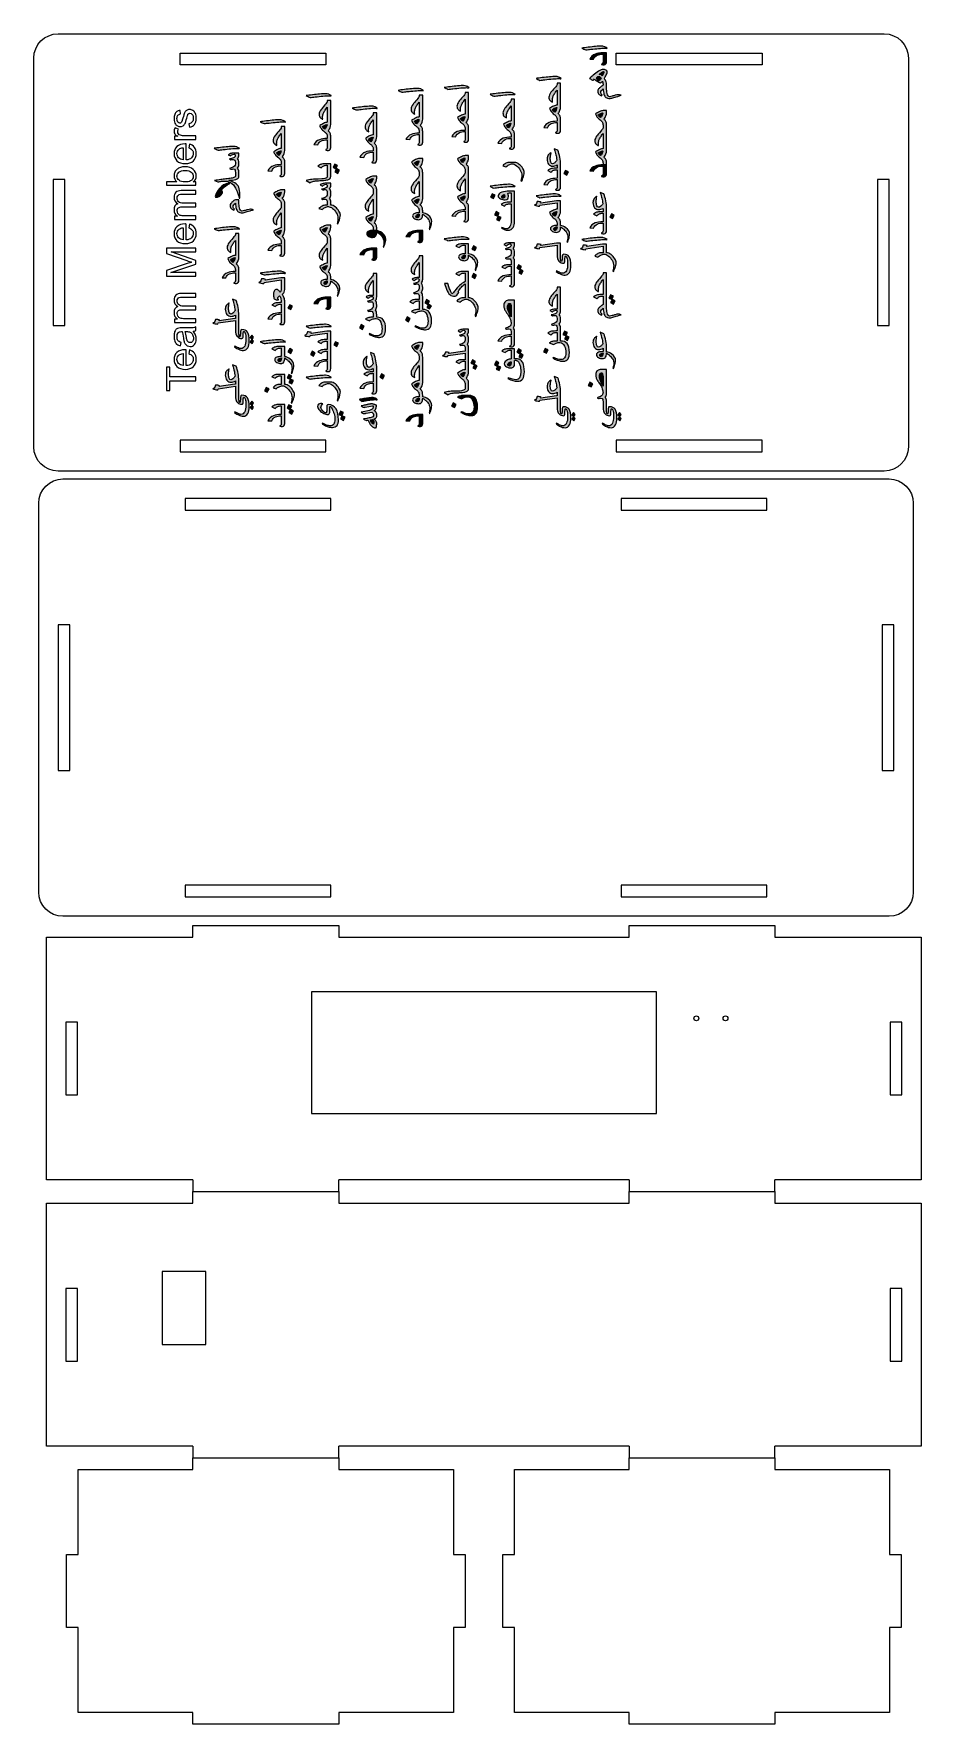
# Model space of a CAD drawing. Header units: millimetres. Extents: x -114 to 68, y -982 to -634.
import ezdxf

# ---------------------------------------------------------------- set-up
doc = ezdxf.new("R2010")
doc.units = ezdxf.units.MM
doc.header["$MEASUREMENT"] = 0
doc.layers.add('Layer 1', color=7, linetype='Continuous')

msp = doc.modelspace()

# ---------------------------------------------------------------- hatches: boundary and pattern name
at = {"layer": 'Layer 1', "true_color": 0x2b2a29}
h = msp.add_hatch(color=250, dxfattribs=at)
edge = h.paths.add_edge_path()
edge.add_spline(control_points=[(2.3964, -636.988), (2.6166, -636.988), (2.8311, -637.0289), (3.0371, -637.1094), (3.1472, -637.1517), (3.3221, -637.242), (3.562, -637.3817), (3.562, -637.3817), (3.5211, -637.4565), (3.5211, -637.4565), (3.4407, -637.4466), (3.349, -637.4381), (3.2431, -637.4311), (3.1387, -637.424), (3.0681, -637.4198), (3.0329, -637.4198), (2.7464, -637.4198), (2.3456, -637.4424), (1.832, -637.4875), (1.3184, -637.5341), (0.7821, -637.5877), (0.2219, -637.6512), (-0.1168, -637.6907), (-0.4625, -637.7331), (-0.8153, -637.7796), (-0.9366, -637.7246), (-1.0664, -637.6611), (-1.2075, -637.5905), (-1.3472, -637.52), (-1.4785, -637.4537), (-1.6027, -637.3902), (-1.2894, -637.3464), (-0.859, -637.29), (-0.3143, -637.2222), (0.2318, -637.1545), (0.7229, -637.1009), (1.1617, -637.0628), (1.7064, -637.0134), (2.1185, -636.988), (2.3964, -636.988)], knot_values=[0, 0, 0, 0, 0.07692308, 0.07692308, 0.07692308, 0.15384615, 0.15384615, 0.15384615, 0.23076923, 0.23076923, 0.23076923, 0.30769231, 0.30769231, 0.30769231, 0.38461538, 0.38461538, 0.38461538, 0.46153846, 0.46153846, 0.46153846, 0.53846154, 0.53846154, 0.53846154, 0.61538462, 0.61538462, 0.61538462, 0.69230769, 0.69230769, 0.69230769, 0.76923077, 0.76923077, 0.76923077, 0.84615385, 0.84615385, 0.84615385, 0.92307692, 0.92307692, 0.92307692, 1, 1, 1, 1], degree=3, periodic=1)
h = msp.add_hatch(color=250, dxfattribs=at)
edge = h.paths.add_edge_path()
edge.add_spline(control_points=[(3.452, -638.3878), (3.452, -638.3878), (3.452, -640.235), (3.452, -640.235), (3.452, -640.3916), (3.4068, -640.5327), (3.3151, -640.6583), (3.2248, -640.7825), (3.1175, -640.846), (2.9933, -640.846), (2.8889, -640.846), (2.7944, -640.8403), (2.7083, -640.8291), (2.6236, -640.8178), (2.5291, -640.7966), (2.4275, -640.767), (2.4275, -640.767), (2.4275, -640.6823), (2.4275, -640.6823), (2.5404, -640.6513), (2.6208, -640.5962), (2.6702, -640.5172), (2.7111, -640.4509), (2.7323, -640.3592), (2.7323, -640.2434), (2.7323, -640.2434), (2.7323, -638.6418), (2.7323, -638.6418), (2.2384, -638.6418), (1.8419, -638.711), (1.5413, -638.8493), (1.1674, -639.0214), (0.9176, -639.3079), (0.7934, -639.7086), (0.7934, -639.7086), (-0.0109, -639.6451), (-0.0109, -639.6451), (0.2233, -639.1668), (0.5973, -638.8281), (1.1109, -638.6291), (1.5244, -638.4683), (2.0648, -638.3878), (2.7323, -638.3878), (2.7323, -638.3878), (3.452, -638.3878), (3.452, -638.3878)], knot_values=[0, 0, 0, 0, 0.06666667, 0.06666667, 0.06666667, 0.13333333, 0.13333333, 0.13333333, 0.2, 0.2, 0.2, 0.26666667, 0.26666667, 0.26666667, 0.33333333, 0.33333333, 0.33333333, 0.4, 0.4, 0.4, 0.46666667, 0.46666667, 0.46666667, 0.53333333, 0.53333333, 0.53333333, 0.6, 0.6, 0.6, 0.66666667, 0.66666667, 0.66666667, 0.73333333, 0.73333333, 0.73333333, 0.8, 0.8, 0.8, 0.86666667, 0.86666667, 0.86666667, 0.93333333, 0.93333333, 0.93333333, 1, 1, 1, 1], degree=3, periodic=1)
h = msp.add_hatch(color=250, dxfattribs=at)
edge = h.paths.add_edge_path()
edge.add_spline(control_points=[(-7.0623, -643.2462), (-6.8421, -643.2462), (-6.6276, -643.2871), (-6.4216, -643.3676), (-6.3115, -643.4099), (-6.1366, -643.5002), (-5.8967, -643.6399), (-5.8967, -643.6399), (-5.9376, -643.7147), (-5.9376, -643.7147), (-6.018, -643.7048), (-6.1097, -643.6963), (-6.2156, -643.6893), (-6.32, -643.6822), (-6.3906, -643.678), (-6.4258, -643.678), (-6.7123, -643.678), (-7.1131, -643.7006), (-7.6267, -643.7457), (-8.1403, -643.7923), (-8.6766, -643.8459), (-9.2368, -643.9094), (-9.5755, -643.9489), (-9.9212, -643.9913), (-10.274, -644.0378), (-10.3953, -643.9828), (-10.5251, -643.9193), (-10.6662, -643.8487), (-10.8059, -643.7782), (-10.9372, -643.7119), (-11.0614, -643.6484), (-10.7481, -643.6046), (-10.3177, -643.5482), (-9.773, -643.4804), (-9.2269, -643.4127), (-8.7358, -643.3591), (-8.297, -643.321), (-7.7523, -643.2716), (-7.3402, -643.2462), (-7.0623, -643.2462)], knot_values=[0, 0, 0, 0, 0.07692308, 0.07692308, 0.07692308, 0.15384615, 0.15384615, 0.15384615, 0.23076923, 0.23076923, 0.23076923, 0.30769231, 0.30769231, 0.30769231, 0.38461538, 0.38461538, 0.38461538, 0.46153846, 0.46153846, 0.46153846, 0.53846154, 0.53846154, 0.53846154, 0.61538462, 0.61538462, 0.61538462, 0.69230769, 0.69230769, 0.69230769, 0.76923077, 0.76923077, 0.76923077, 0.84615385, 0.84615385, 0.84615385, 0.92307692, 0.92307692, 0.92307692, 1, 1, 1, 1], degree=3, periodic=1)
h = msp.add_hatch(color=250, dxfattribs=at)
edge = h.paths.add_edge_path()
edge.add_spline(control_points=[(3.452, -645.0511), (3.452, -645.0511), (3.452, -645.3404), (3.452, -645.3404), (3.452, -645.3404), (3.452, -645.5435), (3.452, -645.5435), (3.452, -646.0021), (3.4943, -646.4029), (3.5804, -646.7458), (3.6876, -647.179), (3.8414, -647.3963), (4.0432, -647.3963), (4.2253, -647.3963), (4.42, -647.3653), (4.626, -647.3032), (4.8334, -647.2411), (5.0423, -647.1776), (5.254, -647.1127), (5.467, -647.0478), (5.6604, -647.0153), (5.8382, -647.0153), (5.9426, -647.0153), (6.0371, -647.0224), (6.1232, -647.0379), (6.2079, -647.0534), (6.3194, -647.0817), (6.4576, -647.1212), (6.229, -647.1917), (6.0004, -647.2623), (5.7718, -647.33), (5.3358, -647.4612), (5.007, -647.5586), (4.7826, -647.6207), (4.4299, -647.7195), (4.2182, -647.7689), (4.1462, -647.7689), (3.7935, -647.7689), (3.5225, -647.6955), (3.3334, -647.5473), (3.1457, -647.4006), (3.0046, -647.1734), (2.9143, -646.8672), (2.8424, -646.6245), (2.7817, -646.259), (2.7323, -645.7707), (2.5545, -645.9443), (2.4487, -646.0529), (2.4162, -646.0939), (2.3047, -646.235), (2.2497, -646.3775), (2.2497, -646.5214), (2.2497, -646.6132), (2.2779, -646.7007), (2.3329, -646.7825), (2.3781, -646.8502), (2.4543, -646.9293), (2.563, -647.0238), (2.563, -647.0238), (2.4416, -647.2101), (2.4416, -647.2101), (2.2356, -647.1268), (2.0705, -647.0337), (1.9463, -646.9293), (1.7417, -646.7557), (1.6401, -646.5497), (1.6401, -646.3126), (1.6401, -646.1418), (1.7036, -645.9711), (1.8306, -645.8004), (1.935, -645.6592), (2.0818, -645.5153), (2.2694, -645.37), (2.3598, -645.298), (2.515, -645.1922), (2.7323, -645.0511), (2.7323, -645.0511), (2.7323, -644.965), (2.7323, -644.965), (2.7323, -644.8521), (2.7238, -644.7421), (2.7055, -644.6362), (2.6871, -644.5304), (2.6547, -644.3879), (2.6081, -644.2072), (2.5559, -644.2792), (2.5009, -644.3498), (2.4458, -644.4203), (2.3767, -644.4979), (2.309, -644.536), (2.2426, -644.536), (2.1961, -644.536), (2.1608, -644.5346), (2.1382, -644.5304), (2.117, -644.5262), (2.0747, -644.5078), (2.014, -644.4739), (2.014, -644.4739), (1.2958, -644.0661), (1.2958, -644.0661), (1.1984, -644.0125), (1.1321, -643.9617), (1.094, -643.9166), (1.0573, -643.8714), (1.0277, -643.8093), (1.0051, -643.7289), (0.8767, -643.9194), (0.7835, -644.0139), (0.7299, -644.0139), (0.6749, -644.0139), (0.5338, -643.9532), (0.3052, -643.8319), (0.229, -643.791), (0.1147, -643.7275), (-0.0363, -643.6428), (0.1316, -643.4664), (0.3757, -643.2463), (0.6961, -642.9796), (1.0982, -642.6409), (1.4581, -642.3756), (1.7756, -642.1795), (2.1947, -641.9212), (2.5206, -641.7928), (2.752, -641.7928), (2.9115, -641.7928), (3.0893, -641.8422), (3.2855, -641.941), (3.4985, -642.0482), (3.6044, -642.1555), (3.6044, -642.2627), (3.6044, -642.3742), (3.5324, -642.5845), (3.3899, -642.8921), (3.2586, -643.1743), (3.1288, -643.4142), (3.0032, -643.6089), (3.1838, -643.9293), (3.301, -644.1635), (3.3532, -644.3103), (3.4195, -644.4965), (3.452, -644.7152), (3.452, -644.9664), (3.452, -644.9664), (3.452, -645.0511), (3.452, -645.0511)], knot_values=[0, 0, 0, 0, 0.02083333, 0.02083333, 0.02083333, 0.04166667, 0.04166667, 0.04166667, 0.0625, 0.0625, 0.0625, 0.08333333, 0.08333333, 0.08333333, 0.10416667, 0.10416667, 0.10416667, 0.125, 0.125, 0.125, 0.14583333, 0.14583333, 0.14583333, 0.16666667, 0.16666667, 0.16666667, 0.1875, 0.1875, 0.1875, 0.20833333, 0.20833333, 0.20833333, 0.22916667, 0.22916667, 0.22916667, 0.25, 0.25, 0.25, 0.27083333, 0.27083333, 0.27083333, 0.29166667, 0.29166667, 0.29166667, 0.3125, 0.3125, 0.3125, 0.33333333, 0.33333333, 0.33333333, 0.35416667, 0.35416667, 0.35416667, 0.375, 0.375, 0.375, 0.39583333, 0.39583333, 0.39583333, 0.41666667, 0.41666667, 0.41666667, 0.4375, 0.4375, 0.4375, 0.45833333, 0.45833333, 0.45833333, 0.47916667, 0.47916667, 0.47916667, 0.5, 0.5, 0.5, 0.52083333, 0.52083333, 0.52083333, 0.54166667, 0.54166667, 0.54166667, 0.5625, 0.5625, 0.5625, 0.58333333, 0.58333333, 0.58333333, 0.60416667, 0.60416667, 0.60416667, 0.625, 0.625, 0.625, 0.64583333, 0.64583333, 0.64583333, 0.66666667, 0.66666667, 0.66666667, 0.6875, 0.6875, 0.6875, 0.70833333, 0.70833333, 0.70833333, 0.72916667, 0.72916667, 0.72916667, 0.75, 0.75, 0.75, 0.77083333, 0.77083333, 0.77083333, 0.79166667, 0.79166667, 0.79166667, 0.8125, 0.8125, 0.8125, 0.83333333, 0.83333333, 0.83333333, 0.85416667, 0.85416667, 0.85416667, 0.875, 0.875, 0.875, 0.89583333, 0.89583333, 0.89583333, 0.91666667, 0.91666667, 0.91666667, 0.9375, 0.9375, 0.9375, 0.95833333, 0.95833333, 0.95833333, 0.97916667, 0.97916667, 0.97916667, 1, 1, 1, 1], degree=3, periodic=1)
h = msp.add_hatch(color=250, dxfattribs=at)
edge = h.paths.add_edge_path()
edge.add_spline(control_points=[(1.8518, -643.2406), (1.7332, -643.2406), (1.6387, -643.266), (1.5695, -643.3154), (1.4863, -643.3733), (1.4454, -643.465), (1.4454, -643.592), (1.4454, -643.719), (1.4877, -643.8375), (1.5724, -643.9476), (1.657, -644.0577), (1.7586, -644.1127), (1.8772, -644.1127), (1.9915, -644.1127), (2.1396, -643.9448), (2.3259, -643.6089), (2.2483, -643.4904), (2.1735, -643.4015), (2.1015, -643.3436), (2.0183, -643.2745), (1.935, -643.2406), (1.8518, -643.2406)], knot_values=[0, 0, 0, 0, 0.14285714, 0.14285714, 0.14285714, 0.28571429, 0.28571429, 0.28571429, 0.42857143, 0.42857143, 0.42857143, 0.57142857, 0.57142857, 0.57142857, 0.71428571, 0.71428571, 0.71428571, 0.85714286, 0.85714286, 0.85714286, 1, 1, 1, 1], degree=3, periodic=1)
h = msp.add_hatch(color=250, dxfattribs=at)
edge = h.paths.add_edge_path()
edge.add_spline(control_points=[(2.7986, -642.2416), (2.7027, -642.2416), (2.5531, -642.3192), (2.3485, -642.4758), (2.2186, -642.5732), (2.0818, -642.6917), (1.935, -642.8342), (2.0705, -642.8342), (2.1975, -642.8624), (2.3146, -642.9189), (2.4331, -642.9739), (2.5234, -643.0529), (2.5869, -643.1545), (2.6716, -642.988), (2.7549, -642.8215), (2.8367, -642.6522), (2.8974, -642.5139), (2.927, -642.4151), (2.927, -642.3573), (2.927, -642.3248), (2.9143, -642.2966), (2.8903, -642.2754), (2.8649, -642.2528), (2.8353, -642.2416), (2.7986, -642.2416)], knot_values=[0, 0, 0, 0, 0.125, 0.125, 0.125, 0.25, 0.25, 0.25, 0.375, 0.375, 0.375, 0.5, 0.5, 0.5, 0.625, 0.625, 0.625, 0.75, 0.75, 0.75, 0.875, 0.875, 0.875, 1, 1, 1, 1], degree=3, periodic=1)
h = msp.add_hatch(color=250, dxfattribs=at)
edge = h.paths.add_edge_path()
edge.add_spline(control_points=[(-54.3558, -646.7866), (-54.1356, -646.7866), (-53.9211, -646.8275), (-53.7151, -646.908), (-53.605, -646.9503), (-53.4301, -647.0406), (-53.1902, -647.1803), (-53.1902, -647.1803), (-53.2311, -647.2551), (-53.2311, -647.2551), (-53.3115, -647.2452), (-53.4032, -647.2367), (-53.5091, -647.2297), (-53.6135, -647.2226), (-53.6841, -647.2184), (-53.7193, -647.2184), (-54.0058, -647.2184), (-54.4066, -647.241), (-54.9202, -647.2861), (-55.4338, -647.3327), (-55.9701, -647.3863), (-56.5303, -647.4498), (-56.869, -647.4893), (-57.2147, -647.5317), (-57.5675, -647.5782), (-57.6888, -647.5232), (-57.8186, -647.4597), (-57.9597, -647.3891), (-58.0994, -647.3186), (-58.2307, -647.2523), (-58.3549, -647.1888), (-58.0416, -647.145), (-57.6112, -647.0886), (-57.0665, -647.0208), (-56.5204, -646.9531), (-56.0293, -646.8995), (-55.5905, -646.8614), (-55.0458, -646.812), (-54.6337, -646.7866), (-54.3558, -646.7866)], knot_values=[0, 0, 0, 0, 0.07692308, 0.07692308, 0.07692308, 0.15384615, 0.15384615, 0.15384615, 0.23076923, 0.23076923, 0.23076923, 0.30769231, 0.30769231, 0.30769231, 0.38461538, 0.38461538, 0.38461538, 0.46153846, 0.46153846, 0.46153846, 0.53846154, 0.53846154, 0.53846154, 0.61538462, 0.61538462, 0.61538462, 0.69230769, 0.69230769, 0.69230769, 0.76923077, 0.76923077, 0.76923077, 0.84615385, 0.84615385, 0.84615385, 0.92307692, 0.92307692, 0.92307692, 1, 1, 1, 1], degree=3, periodic=1)
h = msp.add_hatch(color=250, dxfattribs=at)
edge = h.paths.add_edge_path()
edge.add_spline(control_points=[(-35.4384, -645.6959), (-35.2182, -645.6959), (-35.0037, -645.7368), (-34.7977, -645.8173), (-34.6876, -645.8596), (-34.5127, -645.9499), (-34.2728, -646.0896), (-34.2728, -646.0896), (-34.3137, -646.1644), (-34.3137, -646.1644), (-34.3941, -646.1545), (-34.4858, -646.146), (-34.5917, -646.139), (-34.6961, -646.1319), (-34.7667, -646.1277), (-34.8019, -646.1277), (-35.0884, -646.1277), (-35.4892, -646.1503), (-36.0028, -646.1954), (-36.5164, -646.242), (-37.0527, -646.2956), (-37.6129, -646.3591), (-37.9516, -646.3986), (-38.2973, -646.441), (-38.6501, -646.4875), (-38.7714, -646.4325), (-38.9012, -646.369), (-39.0423, -646.2984), (-39.182, -646.2279), (-39.3133, -646.1616), (-39.4375, -646.0981), (-39.1242, -646.0543), (-38.6938, -645.9979), (-38.1491, -645.9301), (-37.603, -645.8624), (-37.1119, -645.8088), (-36.6731, -645.7707), (-36.1284, -645.7213), (-35.7163, -645.6959), (-35.4384, -645.6959)], knot_values=[0, 0, 0, 0, 0.07692308, 0.07692308, 0.07692308, 0.15384615, 0.15384615, 0.15384615, 0.23076923, 0.23076923, 0.23076923, 0.30769231, 0.30769231, 0.30769231, 0.38461538, 0.38461538, 0.38461538, 0.46153846, 0.46153846, 0.46153846, 0.53846154, 0.53846154, 0.53846154, 0.61538462, 0.61538462, 0.61538462, 0.69230769, 0.69230769, 0.69230769, 0.76923077, 0.76923077, 0.76923077, 0.84615385, 0.84615385, 0.84615385, 0.92307692, 0.92307692, 0.92307692, 1, 1, 1, 1], degree=3, periodic=1)
h = msp.add_hatch(color=250, dxfattribs=at)
edge = h.paths.add_edge_path()
edge.add_spline(control_points=[(-25.9797, -645.1088), (-25.7595, -645.1088), (-25.545, -645.1497), (-25.339, -645.2302), (-25.2289, -645.2725), (-25.054, -645.3628), (-24.8141, -645.5025), (-24.8141, -645.5025), (-24.855, -645.5773), (-24.855, -645.5773), (-24.9354, -645.5674), (-25.0271, -645.5589), (-25.133, -645.5519), (-25.2374, -645.5448), (-25.308, -645.5406), (-25.3432, -645.5406), (-25.6297, -645.5406), (-26.0305, -645.5632), (-26.5441, -645.6083), (-27.0577, -645.6549), (-27.594, -645.7085), (-28.1542, -645.772), (-28.4929, -645.8115), (-28.8386, -645.8539), (-29.1914, -645.9004), (-29.3127, -645.8454), (-29.4425, -645.7819), (-29.5836, -645.7113), (-29.7233, -645.6408), (-29.8546, -645.5745), (-29.9788, -645.511), (-29.6655, -645.4672), (-29.2351, -645.4108), (-28.6904, -645.343), (-28.1443, -645.2753), (-27.6532, -645.2217), (-27.2144, -645.1836), (-26.6697, -645.1342), (-26.2576, -645.1088), (-25.9797, -645.1088)], knot_values=[0, 0, 0, 0, 0.07692308, 0.07692308, 0.07692308, 0.15384615, 0.15384615, 0.15384615, 0.23076923, 0.23076923, 0.23076923, 0.30769231, 0.30769231, 0.30769231, 0.38461538, 0.38461538, 0.38461538, 0.46153846, 0.46153846, 0.46153846, 0.53846154, 0.53846154, 0.53846154, 0.61538462, 0.61538462, 0.61538462, 0.69230769, 0.69230769, 0.69230769, 0.76923077, 0.76923077, 0.76923077, 0.84615385, 0.84615385, 0.84615385, 0.92307692, 0.92307692, 0.92307692, 1, 1, 1, 1], degree=3, periodic=1)
h = msp.add_hatch(color=250, dxfattribs=at)
edge = h.paths.add_edge_path()
edge.add_spline(control_points=[(-24.9241, -654.3304), (-24.9241, -654.3304), (-24.9241, -654.6155), (-24.9241, -654.6155), (-24.9241, -654.6155), (-24.9241, -656.1776), (-24.9241, -656.1776), (-24.9241, -656.3342), (-24.9693, -656.4753), (-25.061, -656.6009), (-25.1513, -656.7251), (-25.2586, -656.7886), (-25.3828, -656.7886), (-25.4872, -656.7886), (-25.5817, -656.7829), (-25.6678, -656.7717), (-25.7525, -656.7604), (-25.847, -656.7392), (-25.9486, -656.7096), (-25.9486, -656.7096), (-25.9486, -656.6249), (-25.9486, -656.6249), (-25.8357, -656.5939), (-25.7553, -656.5388), (-25.7059, -656.4598), (-25.665, -656.3935), (-25.6438, -656.3018), (-25.6438, -656.186), (-25.6438, -656.186), (-25.6438, -654.6155), (-25.6438, -654.6155), (-25.6438, -654.6155), (-25.6438, -654.5844), (-25.6438, -654.5844), (-26.1377, -654.5844), (-26.5342, -654.6536), (-26.8348, -654.7919), (-27.2087, -654.964), (-27.4585, -655.2505), (-27.5827, -655.6512), (-27.5827, -655.6512), (-28.387, -655.5877), (-28.387, -655.5877), (-28.1528, -655.1094), (-27.7788, -654.7707), (-27.2652, -654.5717), (-26.8517, -654.4109), (-26.3113, -654.3304), (-25.6438, -654.3304), (-25.6438, -654.3304), (-25.6438, -653.9833), (-25.6438, -653.9833), (-25.6438, -653.7321), (-25.7073, -653.5092), (-25.8343, -653.3144), (-25.9345, -653.162), (-26.0728, -653.0251), (-26.2534, -652.901), (-26.4961, -652.733), (-26.7078, -652.5256), (-26.887, -652.2801), (-27.0465, -652.0599), (-27.1495, -651.8581), (-27.1932, -651.6733), (-26.9039, -651.4828), (-26.6429, -651.3318), (-26.41, -651.2189), (-26.0954, -651.0679), (-25.84, -650.9917), (-25.6452, -650.9917), (-25.6452, -650.9917), (-25.6438, -650.9917), (-25.6438, -650.9917), (-25.6438, -650.9917), (-25.6438, -647.9098), (-25.6438, -647.9098), (-25.8625, -648.1906), (-26.0319, -648.4277), (-26.1532, -648.621), (-26.3056, -648.8609), (-26.4157, -649.0796), (-26.4848, -649.2786), (-26.5624, -649.5016), (-26.6005, -649.7273), (-26.6005, -649.9559), (-26.6005, -650.0971), (-26.5907, -650.2382), (-26.5709, -650.3821), (-26.7741, -650.3017), (-26.9378, -650.1972), (-27.0606, -650.0674), (-27.2398, -649.8812), (-27.3287, -649.6441), (-27.3287, -649.3562), (-27.3287, -649.0754), (-27.1904, -648.7438), (-26.9152, -648.36), (-26.7783, -648.1709), (-26.5159, -647.8604), (-26.1306, -647.43), (-25.8315, -647.097), (-25.6692, -646.8712), (-25.6438, -646.7527), (-25.6438, -646.7527), (-25.6438, -646.5043), (-25.6438, -646.5043), (-25.6438, -646.5043), (-24.9241, -646.5043), (-24.9241, -646.5043), (-24.9241, -646.5043), (-24.9241, -650.9917), (-24.9241, -650.9917), (-24.9241, -650.9917), (-24.9241, -651.2796), (-24.9241, -651.2796), (-24.9241, -651.2796), (-24.9241, -651.4207), (-24.9241, -651.4207), (-24.9241, -651.6056), (-24.9665, -651.813), (-25.0497, -652.0444), (-25.1457, -652.3111), (-25.2797, -652.5454), (-25.4491, -652.75), (-25.2515, -652.9094), (-25.1146, -653.0731), (-25.0384, -653.2396), (-24.9622, -653.4061), (-24.9241, -653.6503), (-24.9241, -653.9706), (-24.9241, -653.9706), (-24.9241, -654.3304), (-24.9241, -654.3304)], knot_values=[0, 0, 0, 0, 0.02272727, 0.02272727, 0.02272727, 0.04545455, 0.04545455, 0.04545455, 0.06818182, 0.06818182, 0.06818182, 0.09090909, 0.09090909, 0.09090909, 0.11363636, 0.11363636, 0.11363636, 0.13636364, 0.13636364, 0.13636364, 0.15909091, 0.15909091, 0.15909091, 0.18181818, 0.18181818, 0.18181818, 0.20454545, 0.20454545, 0.20454545, 0.22727273, 0.22727273, 0.22727273, 0.25, 0.25, 0.25, 0.27272727, 0.27272727, 0.27272727, 0.29545455, 0.29545455, 0.29545455, 0.31818182, 0.31818182, 0.31818182, 0.34090909, 0.34090909, 0.34090909, 0.36363636, 0.36363636, 0.36363636, 0.38636364, 0.38636364, 0.38636364, 0.40909091, 0.40909091, 0.40909091, 0.43181818, 0.43181818, 0.43181818, 0.45454545, 0.45454545, 0.45454545, 0.47727273, 0.47727273, 0.47727273, 0.5, 0.5, 0.5, 0.52272727, 0.52272727, 0.52272727, 0.54545455, 0.54545455, 0.54545455, 0.56818182, 0.56818182, 0.56818182, 0.59090909, 0.59090909, 0.59090909, 0.61363636, 0.61363636, 0.61363636, 0.63636364, 0.63636364, 0.63636364, 0.65909091, 0.65909091, 0.65909091, 0.68181818, 0.68181818, 0.68181818, 0.70454545, 0.70454545, 0.70454545, 0.72727273, 0.72727273, 0.72727273, 0.75, 0.75, 0.75, 0.77272727, 0.77272727, 0.77272727, 0.79545455, 0.79545455, 0.79545455, 0.81818182, 0.81818182, 0.81818182, 0.84090909, 0.84090909, 0.84090909, 0.86363636, 0.86363636, 0.86363636, 0.88636364, 0.88636364, 0.88636364, 0.90909091, 0.90909091, 0.90909091, 0.93181818, 0.93181818, 0.93181818, 0.95454545, 0.95454545, 0.95454545, 0.97727273, 0.97727273, 0.97727273, 1, 1, 1, 1], degree=3, periodic=1)
h = msp.add_hatch(color=250, dxfattribs=at)
edge = h.paths.add_edge_path()
edge.add_spline(control_points=[(-16.521, -646.5074), (-16.3008, -646.5074), (-16.0863, -646.5483), (-15.8803, -646.6288), (-15.7702, -646.6711), (-15.5953, -646.7614), (-15.3554, -646.9011), (-15.3554, -646.9011), (-15.3963, -646.9759), (-15.3963, -646.9759), (-15.4767, -646.966), (-15.5684, -646.9575), (-15.6743, -646.9505), (-15.7787, -646.9434), (-15.8493, -646.9392), (-15.8845, -646.9392), (-16.171, -646.9392), (-16.5718, -646.9618), (-17.0854, -647.0069), (-17.599, -647.0535), (-18.1353, -647.1071), (-18.6955, -647.1706), (-19.0342, -647.2101), (-19.3799, -647.2525), (-19.7327, -647.299), (-19.854, -647.244), (-19.9838, -647.1805), (-20.1249, -647.1099), (-20.2646, -647.0394), (-20.3959, -646.9731), (-20.5201, -646.9096), (-20.2068, -646.8658), (-19.7764, -646.8094), (-19.2317, -646.7416), (-18.6856, -646.6739), (-18.1945, -646.6203), (-17.7557, -646.5822), (-17.211, -646.5328), (-16.7989, -646.5074), (-16.521, -646.5074)], knot_values=[0, 0, 0, 0, 0.07692308, 0.07692308, 0.07692308, 0.15384615, 0.15384615, 0.15384615, 0.23076923, 0.23076923, 0.23076923, 0.30769231, 0.30769231, 0.30769231, 0.38461538, 0.38461538, 0.38461538, 0.46153846, 0.46153846, 0.46153846, 0.53846154, 0.53846154, 0.53846154, 0.61538462, 0.61538462, 0.61538462, 0.69230769, 0.69230769, 0.69230769, 0.76923077, 0.76923077, 0.76923077, 0.84615385, 0.84615385, 0.84615385, 0.92307692, 0.92307692, 0.92307692, 1, 1, 1, 1], degree=3, periodic=1)
h = msp.add_hatch(color=250, dxfattribs=at)
edge = h.paths.add_edge_path()
edge.add_spline(control_points=[(-6.0067, -644.6417), (-6.0067, -644.6417), (-6.0067, -649.1291), (-6.0067, -649.1291), (-6.0067, -649.1291), (-6.0067, -649.417), (-6.0067, -649.417), (-6.0067, -649.417), (-6.0067, -649.5581), (-6.0067, -649.5581), (-6.0067, -649.743), (-6.0491, -649.9504), (-6.1323, -650.1818), (-6.2283, -650.4485), (-6.3623, -650.6828), (-6.5317, -650.8874), (-6.3341, -651.0468), (-6.1972, -651.2105), (-6.121, -651.377), (-6.0448, -651.5435), (-6.0067, -651.7877), (-6.0067, -652.108), (-6.0067, -652.108), (-6.0067, -652.4678), (-6.0067, -652.4678), (-6.0067, -652.4678), (-6.0067, -652.7529), (-6.0067, -652.7529), (-6.0067, -652.7529), (-6.0067, -654.315), (-6.0067, -654.315), (-6.0067, -654.4716), (-6.0519, -654.6127), (-6.1436, -654.7383), (-6.2339, -654.8625), (-6.3412, -654.926), (-6.4654, -654.926), (-6.5698, -654.926), (-6.6643, -654.9203), (-6.7504, -654.9091), (-6.8351, -654.8978), (-6.9296, -654.8766), (-7.0312, -654.847), (-7.0312, -654.847), (-7.0312, -654.7623), (-7.0312, -654.7623), (-6.9183, -654.7313), (-6.8379, -654.6762), (-6.7885, -654.5972), (-6.7476, -654.5309), (-6.7264, -654.4392), (-6.7264, -654.3234), (-6.7264, -654.3234), (-6.7264, -652.7529), (-6.7264, -652.7529), (-6.7264, -652.7529), (-6.7264, -652.7218), (-6.7264, -652.7218), (-7.2203, -652.7218), (-7.6168, -652.791), (-7.9174, -652.9293), (-8.2913, -653.1014), (-8.5411, -653.3879), (-8.6653, -653.7886), (-8.6653, -653.7886), (-9.4696, -653.7251), (-9.4696, -653.7251), (-9.2354, -653.2468), (-8.8614, -652.9081), (-8.3478, -652.7091), (-7.9343, -652.5483), (-7.3939, -652.4678), (-6.7264, -652.4678), (-6.7264, -652.4678), (-6.7264, -652.1207), (-6.7264, -652.1207), (-6.7264, -651.8695), (-6.7899, -651.6466), (-6.9169, -651.4518), (-7.0171, -651.2994), (-7.1554, -651.1625), (-7.336, -651.0384), (-7.5787, -650.8704), (-7.7904, -650.663), (-7.9696, -650.4175), (-8.1291, -650.1973), (-8.2321, -649.9955), (-8.2758, -649.8107), (-7.9865, -649.6202), (-7.7255, -649.4692), (-7.4926, -649.3563), (-7.178, -649.2053), (-6.9226, -649.1291), (-6.7278, -649.1291), (-6.7278, -649.1291), (-6.7264, -649.1291), (-6.7264, -649.1291), (-6.7264, -649.1291), (-6.7264, -646.0472), (-6.7264, -646.0472), (-6.9451, -646.328), (-7.1145, -646.5651), (-7.2358, -646.7584), (-7.3882, -646.9983), (-7.4983, -647.217), (-7.5674, -647.416), (-7.645, -647.639), (-7.6831, -647.8647), (-7.6831, -648.0933), (-7.6831, -648.2345), (-7.6733, -648.3756), (-7.6535, -648.5195), (-7.8567, -648.4391), (-8.0204, -648.3346), (-8.1432, -648.2048), (-8.3224, -648.0186), (-8.4113, -647.7815), (-8.4113, -647.4936), (-8.4113, -647.2128), (-8.273, -646.8812), (-7.9978, -646.4974), (-7.8609, -646.3083), (-7.5985, -645.9978), (-7.2132, -645.5674), (-6.9141, -645.2344), (-6.7518, -645.0086), (-6.7264, -644.8901), (-6.7264, -644.8901), (-6.7264, -644.6417), (-6.7264, -644.6417), (-6.7264, -644.6417), (-6.0067, -644.6417), (-6.0067, -644.6417)], knot_values=[0, 0, 0, 0, 0.02272727, 0.02272727, 0.02272727, 0.04545455, 0.04545455, 0.04545455, 0.06818182, 0.06818182, 0.06818182, 0.09090909, 0.09090909, 0.09090909, 0.11363636, 0.11363636, 0.11363636, 0.13636364, 0.13636364, 0.13636364, 0.15909091, 0.15909091, 0.15909091, 0.18181818, 0.18181818, 0.18181818, 0.20454545, 0.20454545, 0.20454545, 0.22727273, 0.22727273, 0.22727273, 0.25, 0.25, 0.25, 0.27272727, 0.27272727, 0.27272727, 0.29545455, 0.29545455, 0.29545455, 0.31818182, 0.31818182, 0.31818182, 0.34090909, 0.34090909, 0.34090909, 0.36363636, 0.36363636, 0.36363636, 0.38636364, 0.38636364, 0.38636364, 0.40909091, 0.40909091, 0.40909091, 0.43181818, 0.43181818, 0.43181818, 0.45454545, 0.45454545, 0.45454545, 0.47727273, 0.47727273, 0.47727273, 0.5, 0.5, 0.5, 0.52272727, 0.52272727, 0.52272727, 0.54545455, 0.54545455, 0.54545455, 0.56818182, 0.56818182, 0.56818182, 0.59090909, 0.59090909, 0.59090909, 0.61363636, 0.61363636, 0.61363636, 0.63636364, 0.63636364, 0.63636364, 0.65909091, 0.65909091, 0.65909091, 0.68181818, 0.68181818, 0.68181818, 0.70454545, 0.70454545, 0.70454545, 0.72727273, 0.72727273, 0.72727273, 0.75, 0.75, 0.75, 0.77272727, 0.77272727, 0.77272727, 0.79545455, 0.79545455, 0.79545455, 0.81818182, 0.81818182, 0.81818182, 0.84090909, 0.84090909, 0.84090909, 0.86363636, 0.86363636, 0.86363636, 0.88636364, 0.88636364, 0.88636364, 0.90909091, 0.90909091, 0.90909091, 0.93181818, 0.93181818, 0.93181818, 0.95454545, 0.95454545, 0.95454545, 0.97727273, 0.97727273, 0.97727273, 1, 1, 1, 1], degree=3, periodic=1)
h = msp.add_hatch(color=250, dxfattribs=at)
edge = h.paths.add_edge_path()
edge.add_spline(control_points=[(-53.3002, -648.1821), (-53.3002, -648.1821), (-53.3002, -652.6695), (-53.3002, -652.6695), (-53.3002, -652.6695), (-53.3002, -652.9574), (-53.3002, -652.9574), (-53.3002, -652.9574), (-53.3002, -653.0985), (-53.3002, -653.0985), (-53.3002, -653.2834), (-53.3426, -653.4908), (-53.4258, -653.7222), (-53.5218, -653.9889), (-53.6558, -654.2232), (-53.8252, -654.4278), (-53.6276, -654.5872), (-53.4907, -654.7509), (-53.4145, -654.9174), (-53.3383, -655.0839), (-53.3002, -655.3281), (-53.3002, -655.6484), (-53.3002, -655.6484), (-53.3002, -656.0082), (-53.3002, -656.0082), (-53.3002, -656.0082), (-53.3002, -656.2933), (-53.3002, -656.2933), (-53.3002, -656.2933), (-53.3002, -657.8554), (-53.3002, -657.8554), (-53.3002, -658.012), (-53.3454, -658.1531), (-53.4371, -658.2787), (-53.5274, -658.4029), (-53.6347, -658.4664), (-53.7589, -658.4664), (-53.8633, -658.4664), (-53.9578, -658.4607), (-54.0439, -658.4495), (-54.1286, -658.4382), (-54.2231, -658.417), (-54.3247, -658.3874), (-54.3247, -658.3874), (-54.3247, -658.3027), (-54.3247, -658.3027), (-54.2118, -658.2717), (-54.1314, -658.2166), (-54.082, -658.1376), (-54.0411, -658.0713), (-54.0199, -657.9796), (-54.0199, -657.8638), (-54.0199, -657.8638), (-54.0199, -656.2933), (-54.0199, -656.2933), (-54.0199, -656.2933), (-54.0199, -656.2622), (-54.0199, -656.2622), (-54.5138, -656.2622), (-54.9103, -656.3314), (-55.2109, -656.4697), (-55.5848, -656.6418), (-55.8346, -656.9283), (-55.9588, -657.329), (-55.9588, -657.329), (-56.7631, -657.2655), (-56.7631, -657.2655), (-56.5289, -656.7872), (-56.1549, -656.4485), (-55.6413, -656.2495), (-55.2278, -656.0887), (-54.6874, -656.0082), (-54.0199, -656.0082), (-54.0199, -656.0082), (-54.0199, -655.6611), (-54.0199, -655.6611), (-54.0199, -655.4099), (-54.0834, -655.187), (-54.2104, -654.9922), (-54.3106, -654.8398), (-54.4489, -654.7029), (-54.6295, -654.5788), (-54.8722, -654.4108), (-55.0839, -654.2034), (-55.2631, -653.9579), (-55.4226, -653.7377), (-55.5256, -653.5359), (-55.5693, -653.3511), (-55.28, -653.1606), (-55.019, -653.0096), (-54.7861, -652.8967), (-54.4715, -652.7457), (-54.2161, -652.6695), (-54.0213, -652.6695), (-54.0213, -652.6695), (-54.0199, -652.6695), (-54.0199, -652.6695), (-54.0199, -652.6695), (-54.0199, -649.5876), (-54.0199, -649.5876), (-54.2386, -649.8684), (-54.408, -650.1055), (-54.5293, -650.2988), (-54.6817, -650.5387), (-54.7918, -650.7574), (-54.8609, -650.9564), (-54.9385, -651.1794), (-54.9766, -651.4051), (-54.9766, -651.6337), (-54.9766, -651.7749), (-54.9668, -651.916), (-54.947, -652.0599), (-55.1502, -651.9795), (-55.3139, -651.875), (-55.4367, -651.7452), (-55.6159, -651.559), (-55.7048, -651.3219), (-55.7048, -651.034), (-55.7048, -650.7532), (-55.5665, -650.4216), (-55.2913, -650.0378), (-55.1544, -649.8487), (-54.892, -649.5382), (-54.5067, -649.1078), (-54.2076, -648.7748), (-54.0453, -648.549), (-54.0199, -648.4305), (-54.0199, -648.4305), (-54.0199, -648.1821), (-54.0199, -648.1821), (-54.0199, -648.1821), (-53.3002, -648.1821), (-53.3002, -648.1821)], knot_values=[0, 0, 0, 0, 0.02272727, 0.02272727, 0.02272727, 0.04545455, 0.04545455, 0.04545455, 0.06818182, 0.06818182, 0.06818182, 0.09090909, 0.09090909, 0.09090909, 0.11363636, 0.11363636, 0.11363636, 0.13636364, 0.13636364, 0.13636364, 0.15909091, 0.15909091, 0.15909091, 0.18181818, 0.18181818, 0.18181818, 0.20454545, 0.20454545, 0.20454545, 0.22727273, 0.22727273, 0.22727273, 0.25, 0.25, 0.25, 0.27272727, 0.27272727, 0.27272727, 0.29545455, 0.29545455, 0.29545455, 0.31818182, 0.31818182, 0.31818182, 0.34090909, 0.34090909, 0.34090909, 0.36363636, 0.36363636, 0.36363636, 0.38636364, 0.38636364, 0.38636364, 0.40909091, 0.40909091, 0.40909091, 0.43181818, 0.43181818, 0.43181818, 0.45454545, 0.45454545, 0.45454545, 0.47727273, 0.47727273, 0.47727273, 0.5, 0.5, 0.5, 0.52272727, 0.52272727, 0.52272727, 0.54545455, 0.54545455, 0.54545455, 0.56818182, 0.56818182, 0.56818182, 0.59090909, 0.59090909, 0.59090909, 0.61363636, 0.61363636, 0.61363636, 0.63636364, 0.63636364, 0.63636364, 0.65909091, 0.65909091, 0.65909091, 0.68181818, 0.68181818, 0.68181818, 0.70454545, 0.70454545, 0.70454545, 0.72727273, 0.72727273, 0.72727273, 0.75, 0.75, 0.75, 0.77272727, 0.77272727, 0.77272727, 0.79545455, 0.79545455, 0.79545455, 0.81818182, 0.81818182, 0.81818182, 0.84090909, 0.84090909, 0.84090909, 0.86363636, 0.86363636, 0.86363636, 0.88636364, 0.88636364, 0.88636364, 0.90909091, 0.90909091, 0.90909091, 0.93181818, 0.93181818, 0.93181818, 0.95454545, 0.95454545, 0.95454545, 0.97727273, 0.97727273, 0.97727273, 1, 1, 1, 1], degree=3, periodic=1)
h = msp.add_hatch(color=250, dxfattribs=at)
edge = h.paths.add_edge_path()
edge.add_spline(control_points=[(-44.8971, -649.3464), (-44.6769, -649.3464), (-44.4624, -649.3873), (-44.2564, -649.4678), (-44.1463, -649.5101), (-43.9714, -649.6004), (-43.7315, -649.7401), (-43.7315, -649.7401), (-43.7724, -649.8149), (-43.7724, -649.8149), (-43.8528, -649.805), (-43.9445, -649.7965), (-44.0504, -649.7895), (-44.1548, -649.7824), (-44.2254, -649.7782), (-44.2606, -649.7782), (-44.5471, -649.7782), (-44.9479, -649.8008), (-45.4615, -649.8459), (-45.9751, -649.8925), (-46.5114, -649.9461), (-47.0716, -650.0096), (-47.4103, -650.0491), (-47.756, -650.0915), (-48.1088, -650.138), (-48.2301, -650.083), (-48.3599, -650.0195), (-48.501, -649.9489), (-48.6407, -649.8784), (-48.772, -649.8121), (-48.8962, -649.7486), (-48.5829, -649.7048), (-48.1525, -649.6484), (-47.6078, -649.5806), (-47.0617, -649.5129), (-46.5706, -649.4593), (-46.1318, -649.4212), (-45.5871, -649.3718), (-45.175, -649.3464), (-44.8971, -649.3464)], knot_values=[0, 0, 0, 0, 0.07692308, 0.07692308, 0.07692308, 0.15384615, 0.15384615, 0.15384615, 0.23076923, 0.23076923, 0.23076923, 0.30769231, 0.30769231, 0.30769231, 0.38461538, 0.38461538, 0.38461538, 0.46153846, 0.46153846, 0.46153846, 0.53846154, 0.53846154, 0.53846154, 0.61538462, 0.61538462, 0.61538462, 0.69230769, 0.69230769, 0.69230769, 0.76923077, 0.76923077, 0.76923077, 0.84615385, 0.84615385, 0.84615385, 0.92307692, 0.92307692, 0.92307692, 1, 1, 1, 1], degree=3, periodic=1)
h = msp.add_hatch(color=250, dxfattribs=at)
edge = h.paths.add_edge_path()
edge.add_spline(control_points=[(-34.3828, -654.9175), (-34.3828, -654.9175), (-34.3828, -655.2026), (-34.3828, -655.2026), (-34.3828, -655.2026), (-34.3828, -656.7647), (-34.3828, -656.7647), (-34.3828, -656.9213), (-34.428, -657.0624), (-34.5197, -657.188), (-34.61, -657.3122), (-34.7173, -657.3757), (-34.8415, -657.3757), (-34.9459, -657.3757), (-35.0404, -657.37), (-35.1265, -657.3588), (-35.2112, -657.3475), (-35.3057, -657.3263), (-35.4073, -657.2967), (-35.4073, -657.2967), (-35.4073, -657.212), (-35.4073, -657.212), (-35.2944, -657.181), (-35.214, -657.1259), (-35.1646, -657.0469), (-35.1237, -656.9806), (-35.1025, -656.8889), (-35.1025, -656.7731), (-35.1025, -656.7731), (-35.1025, -655.2026), (-35.1025, -655.2026), (-35.1025, -655.2026), (-35.1025, -655.1715), (-35.1025, -655.1715), (-35.5964, -655.1715), (-35.9929, -655.2407), (-36.2935, -655.379), (-36.6674, -655.5511), (-36.9172, -655.8376), (-37.0414, -656.2383), (-37.0414, -656.2383), (-37.8457, -656.1748), (-37.8457, -656.1748), (-37.6115, -655.6965), (-37.2375, -655.3578), (-36.7239, -655.1588), (-36.3104, -654.998), (-35.77, -654.9175), (-35.1025, -654.9175), (-35.1025, -654.9175), (-35.1025, -654.5704), (-35.1025, -654.5704), (-35.1025, -654.3192), (-35.166, -654.0963), (-35.293, -653.9015), (-35.3932, -653.7491), (-35.5315, -653.6122), (-35.7121, -653.4881), (-35.9548, -653.3201), (-36.1665, -653.1127), (-36.3457, -652.8672), (-36.5052, -652.647), (-36.6082, -652.4452), (-36.6519, -652.2604), (-36.3626, -652.0699), (-36.1016, -651.9189), (-35.8687, -651.806), (-35.5541, -651.655), (-35.2987, -651.5788), (-35.1039, -651.5788), (-35.1039, -651.5788), (-35.1025, -651.5788), (-35.1025, -651.5788), (-35.1025, -651.5788), (-35.1025, -648.4969), (-35.1025, -648.4969), (-35.3212, -648.7777), (-35.4906, -649.0148), (-35.6119, -649.2081), (-35.7643, -649.448), (-35.8744, -649.6667), (-35.9435, -649.8657), (-36.0211, -650.0887), (-36.0592, -650.3144), (-36.0592, -650.543), (-36.0592, -650.6842), (-36.0494, -650.8253), (-36.0296, -650.9692), (-36.2328, -650.8888), (-36.3965, -650.7843), (-36.5193, -650.6545), (-36.6985, -650.4683), (-36.7874, -650.2312), (-36.7874, -649.9433), (-36.7874, -649.6625), (-36.6491, -649.3309), (-36.3739, -648.9471), (-36.237, -648.758), (-35.9746, -648.4475), (-35.5893, -648.0171), (-35.2902, -647.6841), (-35.1279, -647.4583), (-35.1025, -647.3398), (-35.1025, -647.3398), (-35.1025, -647.0914), (-35.1025, -647.0914), (-35.1025, -647.0914), (-34.3828, -647.0914), (-34.3828, -647.0914), (-34.3828, -647.0914), (-34.3828, -651.5788), (-34.3828, -651.5788), (-34.3828, -651.5788), (-34.3828, -651.8667), (-34.3828, -651.8667), (-34.3828, -651.8667), (-34.3828, -652.0078), (-34.3828, -652.0078), (-34.3828, -652.1927), (-34.4252, -652.4001), (-34.5084, -652.6315), (-34.6044, -652.8982), (-34.7384, -653.1325), (-34.9078, -653.3371), (-34.7102, -653.4965), (-34.5733, -653.6602), (-34.4971, -653.8267), (-34.4209, -653.9932), (-34.3828, -654.2374), (-34.3828, -654.5577), (-34.3828, -654.5577), (-34.3828, -654.9175), (-34.3828, -654.9175)], knot_values=[0, 0, 0, 0, 0.02272727, 0.02272727, 0.02272727, 0.04545455, 0.04545455, 0.04545455, 0.06818182, 0.06818182, 0.06818182, 0.09090909, 0.09090909, 0.09090909, 0.11363636, 0.11363636, 0.11363636, 0.13636364, 0.13636364, 0.13636364, 0.15909091, 0.15909091, 0.15909091, 0.18181818, 0.18181818, 0.18181818, 0.20454545, 0.20454545, 0.20454545, 0.22727273, 0.22727273, 0.22727273, 0.25, 0.25, 0.25, 0.27272727, 0.27272727, 0.27272727, 0.29545455, 0.29545455, 0.29545455, 0.31818182, 0.31818182, 0.31818182, 0.34090909, 0.34090909, 0.34090909, 0.36363636, 0.36363636, 0.36363636, 0.38636364, 0.38636364, 0.38636364, 0.40909091, 0.40909091, 0.40909091, 0.43181818, 0.43181818, 0.43181818, 0.45454545, 0.45454545, 0.45454545, 0.47727273, 0.47727273, 0.47727273, 0.5, 0.5, 0.5, 0.52272727, 0.52272727, 0.52272727, 0.54545455, 0.54545455, 0.54545455, 0.56818182, 0.56818182, 0.56818182, 0.59090909, 0.59090909, 0.59090909, 0.61363636, 0.61363636, 0.61363636, 0.63636364, 0.63636364, 0.63636364, 0.65909091, 0.65909091, 0.65909091, 0.68181818, 0.68181818, 0.68181818, 0.70454545, 0.70454545, 0.70454545, 0.72727273, 0.72727273, 0.72727273, 0.75, 0.75, 0.75, 0.77272727, 0.77272727, 0.77272727, 0.79545455, 0.79545455, 0.79545455, 0.81818182, 0.81818182, 0.81818182, 0.84090909, 0.84090909, 0.84090909, 0.86363636, 0.86363636, 0.86363636, 0.88636364, 0.88636364, 0.88636364, 0.90909091, 0.90909091, 0.90909091, 0.93181818, 0.93181818, 0.93181818, 0.95454545, 0.95454545, 0.95454545, 0.97727273, 0.97727273, 0.97727273, 1, 1, 1, 1], degree=3, periodic=1)
h = msp.add_hatch(color=250, dxfattribs=at)
edge = h.paths.add_edge_path()
edge.add_spline(control_points=[(-15.4654, -647.9029), (-15.4654, -647.9029), (-15.4654, -652.3903), (-15.4654, -652.3903), (-15.4654, -652.3903), (-15.4654, -652.6782), (-15.4654, -652.6782), (-15.4654, -652.6782), (-15.4654, -652.8193), (-15.4654, -652.8193), (-15.4654, -653.0042), (-15.5078, -653.2116), (-15.591, -653.443), (-15.687, -653.7097), (-15.821, -653.944), (-15.9904, -654.1486), (-15.7928, -654.308), (-15.6559, -654.4717), (-15.5797, -654.6382), (-15.5035, -654.8047), (-15.4654, -655.0489), (-15.4654, -655.3692), (-15.4654, -655.3692), (-15.4654, -655.729), (-15.4654, -655.729), (-15.4654, -655.729), (-15.4654, -656.0141), (-15.4654, -656.0141), (-15.4654, -656.0141), (-15.4654, -657.5762), (-15.4654, -657.5762), (-15.4654, -657.7328), (-15.5106, -657.8739), (-15.6023, -657.9995), (-15.6926, -658.1237), (-15.7999, -658.1872), (-15.9241, -658.1872), (-16.0285, -658.1872), (-16.123, -658.1815), (-16.2091, -658.1703), (-16.2938, -658.159), (-16.3883, -658.1378), (-16.4899, -658.1082), (-16.4899, -658.1082), (-16.4899, -658.0235), (-16.4899, -658.0235), (-16.377, -657.9925), (-16.2966, -657.9374), (-16.2472, -657.8584), (-16.2063, -657.7921), (-16.1851, -657.7004), (-16.1851, -657.5846), (-16.1851, -657.5846), (-16.1851, -656.0141), (-16.1851, -656.0141), (-16.1851, -656.0141), (-16.1851, -655.983), (-16.1851, -655.983), (-16.679, -655.983), (-17.0755, -656.0522), (-17.3761, -656.1905), (-17.75, -656.3626), (-17.9998, -656.6491), (-18.124, -657.0498), (-18.124, -657.0498), (-18.9283, -656.9863), (-18.9283, -656.9863), (-18.6941, -656.508), (-18.3201, -656.1693), (-17.8065, -655.9703), (-17.393, -655.8095), (-16.8526, -655.729), (-16.1851, -655.729), (-16.1851, -655.729), (-16.1851, -655.3819), (-16.1851, -655.3819), (-16.1851, -655.1307), (-16.2486, -654.9078), (-16.3756, -654.713), (-16.4758, -654.5606), (-16.6141, -654.4237), (-16.7947, -654.2996), (-17.0374, -654.1316), (-17.2491, -653.9242), (-17.4283, -653.6787), (-17.5878, -653.4585), (-17.6908, -653.2567), (-17.7345, -653.0719), (-17.4452, -652.8814), (-17.1842, -652.7304), (-16.9513, -652.6175), (-16.6367, -652.4665), (-16.3813, -652.3903), (-16.1865, -652.3903), (-16.1865, -652.3903), (-16.1851, -652.3903), (-16.1851, -652.3903), (-16.1851, -652.3903), (-16.1851, -649.3084), (-16.1851, -649.3084), (-16.4038, -649.5892), (-16.5732, -649.8263), (-16.6945, -650.0196), (-16.8469, -650.2595), (-16.957, -650.4782), (-17.0261, -650.6772), (-17.1037, -650.9002), (-17.1418, -651.1259), (-17.1418, -651.3545), (-17.1418, -651.4957), (-17.132, -651.6368), (-17.1122, -651.7807), (-17.3154, -651.7003), (-17.4791, -651.5958), (-17.6019, -651.466), (-17.7811, -651.2798), (-17.87, -651.0427), (-17.87, -650.7548), (-17.87, -650.474), (-17.7317, -650.1424), (-17.4565, -649.7586), (-17.3196, -649.5695), (-17.0572, -649.259), (-16.6719, -648.8286), (-16.3728, -648.4956), (-16.2105, -648.2698), (-16.1851, -648.1513), (-16.1851, -648.1513), (-16.1851, -647.9029), (-16.1851, -647.9029), (-16.1851, -647.9029), (-15.4654, -647.9029), (-15.4654, -647.9029)], knot_values=[0, 0, 0, 0, 0.02272727, 0.02272727, 0.02272727, 0.04545455, 0.04545455, 0.04545455, 0.06818182, 0.06818182, 0.06818182, 0.09090909, 0.09090909, 0.09090909, 0.11363636, 0.11363636, 0.11363636, 0.13636364, 0.13636364, 0.13636364, 0.15909091, 0.15909091, 0.15909091, 0.18181818, 0.18181818, 0.18181818, 0.20454545, 0.20454545, 0.20454545, 0.22727273, 0.22727273, 0.22727273, 0.25, 0.25, 0.25, 0.27272727, 0.27272727, 0.27272727, 0.29545455, 0.29545455, 0.29545455, 0.31818182, 0.31818182, 0.31818182, 0.34090909, 0.34090909, 0.34090909, 0.36363636, 0.36363636, 0.36363636, 0.38636364, 0.38636364, 0.38636364, 0.40909091, 0.40909091, 0.40909091, 0.43181818, 0.43181818, 0.43181818, 0.45454545, 0.45454545, 0.45454545, 0.47727273, 0.47727273, 0.47727273, 0.5, 0.5, 0.5, 0.52272727, 0.52272727, 0.52272727, 0.54545455, 0.54545455, 0.54545455, 0.56818182, 0.56818182, 0.56818182, 0.59090909, 0.59090909, 0.59090909, 0.61363636, 0.61363636, 0.61363636, 0.63636364, 0.63636364, 0.63636364, 0.65909091, 0.65909091, 0.65909091, 0.68181818, 0.68181818, 0.68181818, 0.70454545, 0.70454545, 0.70454545, 0.72727273, 0.72727273, 0.72727273, 0.75, 0.75, 0.75, 0.77272727, 0.77272727, 0.77272727, 0.79545455, 0.79545455, 0.79545455, 0.81818182, 0.81818182, 0.81818182, 0.84090909, 0.84090909, 0.84090909, 0.86363636, 0.86363636, 0.86363636, 0.88636364, 0.88636364, 0.88636364, 0.90909091, 0.90909091, 0.90909091, 0.93181818, 0.93181818, 0.93181818, 0.95454545, 0.95454545, 0.95454545, 0.97727273, 0.97727273, 0.97727273, 1, 1, 1, 1], degree=3, periodic=1)
h = msp.add_hatch(color=250, dxfattribs=at)
edge = h.paths.add_edge_path()
edge.add_spline(control_points=[(-6.8224, -649.6033), (-6.9832, -649.6385), (-7.1413, -649.6936), (-7.2965, -649.7684), (-7.4277, -649.8319), (-7.5618, -649.9165), (-7.7001, -650.0209), (-7.6662, -650.1522), (-7.6041, -650.2637), (-7.5124, -650.354), (-7.4545, -650.4146), (-7.3558, -650.4866), (-7.2175, -650.5685), (-7.1088, -650.4697), (-7.0129, -650.33), (-6.9268, -650.1494), (-6.8407, -649.9701), (-6.7885, -649.7994), (-6.7687, -649.6399), (-6.7687, -649.6399), (-6.8224, -649.6033), (-6.8224, -649.6033)], knot_values=[0, 0, 0, 0, 0.14285714, 0.14285714, 0.14285714, 0.28571429, 0.28571429, 0.28571429, 0.42857143, 0.42857143, 0.42857143, 0.57142857, 0.57142857, 0.57142857, 0.71428571, 0.71428571, 0.71428571, 0.85714286, 0.85714286, 0.85714286, 1, 1, 1, 1], degree=3, periodic=1)
h = msp.add_hatch(color=250, dxfattribs=at)
edge = h.paths.add_edge_path()
edge.add_spline(control_points=[(3.452, -658.0869), (3.452, -658.0869), (3.452, -658.3748), (3.452, -658.3748), (3.452, -658.3748), (3.452, -658.5159), (3.452, -658.5159), (3.452, -658.7008), (3.4096, -658.9082), (3.3264, -659.1396), (3.2304, -659.4063), (3.0964, -659.6406), (2.927, -659.8452), (3.1246, -660.0046), (3.2615, -660.1683), (3.3377, -660.3348), (3.4139, -660.5013), (3.452, -660.7455), (3.452, -661.0658), (3.452, -661.0658), (3.452, -661.7107), (3.452, -661.7107), (3.452, -661.7107), (2.7323, -661.7107), (2.7323, -661.7107), (2.7323, -661.7107), (2.7323, -661.0785), (2.7323, -661.0785), (2.7323, -660.8273), (2.6688, -660.6044), (2.5418, -660.4096), (2.4416, -660.2572), (2.3033, -660.1203), (2.1227, -659.9962), (1.88, -659.8282), (1.6683, -659.6208), (1.4891, -659.3753), (1.3296, -659.1551), (1.2266, -658.9533), (1.1829, -658.7685), (1.4722, -658.578), (1.7332, -658.427), (1.9661, -658.3141), (2.2807, -658.1631), (2.5361, -658.0869), (2.7309, -658.0869), (2.7309, -658.0869), (2.7323, -658.0869), (2.7323, -658.0869), (2.7323, -658.0869), (2.7323, -655.005), (2.7323, -655.005), (2.5136, -655.2858), (2.3442, -655.5229), (2.2229, -655.7162), (2.0705, -655.9561), (1.9604, -656.1748), (1.8913, -656.3738), (1.8137, -656.5968), (1.7756, -656.8225), (1.7756, -657.0511), (1.7756, -657.1923), (1.7854, -657.3334), (1.8052, -657.4773), (1.602, -657.3969), (1.4383, -657.2924), (1.3155, -657.1626), (1.1363, -656.9764), (1.0474, -656.7393), (1.0474, -656.4514), (1.0474, -656.1706), (1.1857, -655.839), (1.4609, -655.4552), (1.5978, -655.2661), (1.8602, -654.9556), (2.2455, -654.5252), (2.5446, -654.1922), (2.7069, -653.9664), (2.7323, -653.8479), (2.7323, -653.8479), (2.7323, -653.5995), (2.7323, -653.5995), (2.7323, -653.5995), (2.7323, -653.2567), (2.7323, -653.2567), (2.7323, -653.0055), (2.6688, -652.7826), (2.5418, -652.5878), (2.4416, -652.4354), (2.3033, -652.2985), (2.1227, -652.1744), (1.88, -652.0064), (1.6683, -651.799), (1.4891, -651.5535), (1.3296, -651.3333), (1.2266, -651.1315), (1.1829, -650.9467), (1.4722, -650.7562), (1.7332, -650.6052), (1.9661, -650.4923), (2.2807, -650.3413), (2.5361, -650.2651), (2.7309, -650.2651), (2.7309, -650.2651), (3.452, -650.2651), (3.452, -650.2651), (3.452, -650.2651), (3.452, -650.6941), (3.452, -650.6941), (3.452, -650.879), (3.4096, -651.0864), (3.3264, -651.3178), (3.2304, -651.5845), (3.0964, -651.8188), (2.927, -652.0234), (3.1246, -652.1828), (3.2615, -652.3465), (3.3377, -652.513), (3.4139, -652.6795), (3.452, -652.9237), (3.452, -653.244), (3.452, -653.244), (3.452, -653.5995), (3.452, -653.5995), (3.452, -653.5995), (3.452, -653.8889), (3.452, -653.8889), (3.452, -653.8889), (3.452, -658.0869), (3.452, -658.0869)], knot_values=[0, 0, 0, 0, 0.02325581, 0.02325581, 0.02325581, 0.04651163, 0.04651163, 0.04651163, 0.06976744, 0.06976744, 0.06976744, 0.09302326, 0.09302326, 0.09302326, 0.11627907, 0.11627907, 0.11627907, 0.13953488, 0.13953488, 0.13953488, 0.1627907, 0.1627907, 0.1627907, 0.18604651, 0.18604651, 0.18604651, 0.20930233, 0.20930233, 0.20930233, 0.23255814, 0.23255814, 0.23255814, 0.25581395, 0.25581395, 0.25581395, 0.27906977, 0.27906977, 0.27906977, 0.30232558, 0.30232558, 0.30232558, 0.3255814, 0.3255814, 0.3255814, 0.34883721, 0.34883721, 0.34883721, 0.37209302, 0.37209302, 0.37209302, 0.39534884, 0.39534884, 0.39534884, 0.41860465, 0.41860465, 0.41860465, 0.44186047, 0.44186047, 0.44186047, 0.46511628, 0.46511628, 0.46511628, 0.48837209, 0.48837209, 0.48837209, 0.51162791, 0.51162791, 0.51162791, 0.53488372, 0.53488372, 0.53488372, 0.55813953, 0.55813953, 0.55813953, 0.58139535, 0.58139535, 0.58139535, 0.60465116, 0.60465116, 0.60465116, 0.62790698, 0.62790698, 0.62790698, 0.65116279, 0.65116279, 0.65116279, 0.6744186, 0.6744186, 0.6744186, 0.69767442, 0.69767442, 0.69767442, 0.72093023, 0.72093023, 0.72093023, 0.74418605, 0.74418605, 0.74418605, 0.76744186, 0.76744186, 0.76744186, 0.79069767, 0.79069767, 0.79069767, 0.81395349, 0.81395349, 0.81395349, 0.8372093, 0.8372093, 0.8372093, 0.86046512, 0.86046512, 0.86046512, 0.88372093, 0.88372093, 0.88372093, 0.90697674, 0.90697674, 0.90697674, 0.93023256, 0.93023256, 0.93023256, 0.95348837, 0.95348837, 0.95348837, 0.97674419, 0.97674419, 0.97674419, 1, 1, 1, 1], degree=3, periodic=1)
h = msp.add_hatch(color=250, dxfattribs=at)
edge = h.paths.add_edge_path()
edge.add_spline(control_points=[(-63.8145, -652.1545), (-63.5943, -652.1545), (-63.3798, -652.1954), (-63.1738, -652.2759), (-63.0637, -652.3182), (-62.8888, -652.4085), (-62.6489, -652.5482), (-62.6489, -652.5482), (-62.6898, -652.623), (-62.6898, -652.623), (-62.7702, -652.6131), (-62.8619, -652.6046), (-62.9678, -652.5976), (-63.0722, -652.5905), (-63.1428, -652.5863), (-63.178, -652.5863), (-63.4645, -652.5863), (-63.8653, -652.6089), (-64.3789, -652.654), (-64.8925, -652.7006), (-65.4288, -652.7542), (-65.989, -652.8177), (-66.3277, -652.8572), (-66.6734, -652.8996), (-67.0262, -652.9461), (-67.1475, -652.8911), (-67.2773, -652.8276), (-67.4184, -652.757), (-67.5581, -652.6865), (-67.6894, -652.6202), (-67.8136, -652.5567), (-67.5003, -652.5129), (-67.0699, -652.4565), (-66.5252, -652.3887), (-65.9791, -652.321), (-65.488, -652.2674), (-65.0492, -652.2293), (-64.5045, -652.1799), (-64.0924, -652.1545), (-63.8145, -652.1545)], knot_values=[0, 0, 0, 0, 0.07692308, 0.07692308, 0.07692308, 0.15384615, 0.15384615, 0.15384615, 0.23076923, 0.23076923, 0.23076923, 0.30769231, 0.30769231, 0.30769231, 0.38461538, 0.38461538, 0.38461538, 0.46153846, 0.46153846, 0.46153846, 0.53846154, 0.53846154, 0.53846154, 0.61538462, 0.61538462, 0.61538462, 0.69230769, 0.69230769, 0.69230769, 0.76923077, 0.76923077, 0.76923077, 0.84615385, 0.84615385, 0.84615385, 0.92307692, 0.92307692, 0.92307692, 1, 1, 1, 1], degree=3, periodic=1)
h = msp.add_hatch(color=250, dxfattribs=at)
edge = h.paths.add_edge_path()
edge.add_spline(control_points=[(-62.7589, -661.3761), (-62.7589, -661.3761), (-62.7589, -661.6612), (-62.7589, -661.6612), (-62.7589, -661.6612), (-62.7589, -663.2233), (-62.7589, -663.2233), (-62.7589, -663.3799), (-62.8041, -663.521), (-62.8958, -663.6466), (-62.9861, -663.7708), (-63.0934, -663.8343), (-63.2176, -663.8343), (-63.322, -663.8343), (-63.4165, -663.8286), (-63.5026, -663.8174), (-63.5873, -663.8061), (-63.6818, -663.7849), (-63.7834, -663.7553), (-63.7834, -663.7553), (-63.7834, -663.6706), (-63.7834, -663.6706), (-63.6705, -663.6396), (-63.5901, -663.5845), (-63.5407, -663.5055), (-63.4998, -663.4392), (-63.4786, -663.3475), (-63.4786, -663.2317), (-63.4786, -663.2317), (-63.4786, -661.6612), (-63.4786, -661.6612), (-63.4786, -661.6612), (-63.4786, -661.6301), (-63.4786, -661.6301), (-63.9725, -661.6301), (-64.369, -661.6993), (-64.6696, -661.8376), (-65.0435, -662.0097), (-65.2933, -662.2962), (-65.4175, -662.6969), (-65.4175, -662.6969), (-66.2218, -662.6334), (-66.2218, -662.6334), (-65.9876, -662.1551), (-65.6136, -661.8164), (-65.1, -661.6174), (-64.6865, -661.4566), (-64.1461, -661.3761), (-63.4786, -661.3761), (-63.4786, -661.3761), (-63.4786, -661.029), (-63.4786, -661.029), (-63.4786, -660.7778), (-63.5421, -660.5549), (-63.6691, -660.3601), (-63.7693, -660.2077), (-63.9076, -660.0708), (-64.0882, -659.9467), (-64.3309, -659.7787), (-64.5426, -659.5713), (-64.7218, -659.3258), (-64.8813, -659.1056), (-64.9843, -658.9038), (-65.028, -658.719), (-64.7387, -658.5285), (-64.4777, -658.3775), (-64.2448, -658.2646), (-63.9302, -658.1136), (-63.6748, -658.0374), (-63.48, -658.0374), (-63.48, -658.0374), (-63.4786, -658.0374), (-63.4786, -658.0374), (-63.4786, -658.0374), (-63.4786, -654.9555), (-63.4786, -654.9555), (-63.6973, -655.2363), (-63.8667, -655.4734), (-63.988, -655.6667), (-64.1404, -655.9066), (-64.2505, -656.1253), (-64.3196, -656.3243), (-64.3972, -656.5473), (-64.4353, -656.773), (-64.4353, -657.0016), (-64.4353, -657.1428), (-64.4255, -657.2839), (-64.4057, -657.4278), (-64.6089, -657.3474), (-64.7726, -657.2429), (-64.8954, -657.1131), (-65.0746, -656.9269), (-65.1635, -656.6898), (-65.1635, -656.4019), (-65.1635, -656.1211), (-65.0252, -655.7895), (-64.75, -655.4057), (-64.6131, -655.2166), (-64.3507, -654.9061), (-63.9654, -654.4757), (-63.6663, -654.1427), (-63.504, -653.9169), (-63.4786, -653.7984), (-63.4786, -653.7984), (-63.4786, -653.55), (-63.4786, -653.55), (-63.4786, -653.55), (-62.7589, -653.55), (-62.7589, -653.55), (-62.7589, -653.55), (-62.7589, -658.0374), (-62.7589, -658.0374), (-62.7589, -658.0374), (-62.7589, -658.3253), (-62.7589, -658.3253), (-62.7589, -658.3253), (-62.7589, -658.4664), (-62.7589, -658.4664), (-62.7589, -658.6513), (-62.8013, -658.8587), (-62.8845, -659.0901), (-62.9805, -659.3568), (-63.1145, -659.5911), (-63.2839, -659.7957), (-63.0863, -659.9551), (-62.9494, -660.1188), (-62.8732, -660.2853), (-62.797, -660.4518), (-62.7589, -660.696), (-62.7589, -661.0163), (-62.7589, -661.0163), (-62.7589, -661.3761), (-62.7589, -661.3761)], knot_values=[0, 0, 0, 0, 0.02272727, 0.02272727, 0.02272727, 0.04545455, 0.04545455, 0.04545455, 0.06818182, 0.06818182, 0.06818182, 0.09090909, 0.09090909, 0.09090909, 0.11363636, 0.11363636, 0.11363636, 0.13636364, 0.13636364, 0.13636364, 0.15909091, 0.15909091, 0.15909091, 0.18181818, 0.18181818, 0.18181818, 0.20454545, 0.20454545, 0.20454545, 0.22727273, 0.22727273, 0.22727273, 0.25, 0.25, 0.25, 0.27272727, 0.27272727, 0.27272727, 0.29545455, 0.29545455, 0.29545455, 0.31818182, 0.31818182, 0.31818182, 0.34090909, 0.34090909, 0.34090909, 0.36363636, 0.36363636, 0.36363636, 0.38636364, 0.38636364, 0.38636364, 0.40909091, 0.40909091, 0.40909091, 0.43181818, 0.43181818, 0.43181818, 0.45454545, 0.45454545, 0.45454545, 0.47727273, 0.47727273, 0.47727273, 0.5, 0.5, 0.5, 0.52272727, 0.52272727, 0.52272727, 0.54545455, 0.54545455, 0.54545455, 0.56818182, 0.56818182, 0.56818182, 0.59090909, 0.59090909, 0.59090909, 0.61363636, 0.61363636, 0.61363636, 0.63636364, 0.63636364, 0.63636364, 0.65909091, 0.65909091, 0.65909091, 0.68181818, 0.68181818, 0.68181818, 0.70454545, 0.70454545, 0.70454545, 0.72727273, 0.72727273, 0.72727273, 0.75, 0.75, 0.75, 0.77272727, 0.77272727, 0.77272727, 0.79545455, 0.79545455, 0.79545455, 0.81818182, 0.81818182, 0.81818182, 0.84090909, 0.84090909, 0.84090909, 0.86363636, 0.86363636, 0.86363636, 0.88636364, 0.88636364, 0.88636364, 0.90909091, 0.90909091, 0.90909091, 0.93181818, 0.93181818, 0.93181818, 0.95454545, 0.95454545, 0.95454545, 0.97727273, 0.97727273, 0.97727273, 1, 1, 1, 1], degree=3, periodic=1)
h = msp.add_hatch(color=250, dxfattribs=at)
edge = h.paths.add_edge_path()
edge.add_spline(control_points=[(-54.1159, -653.1437), (-54.2767, -653.1789), (-54.4348, -653.234), (-54.59, -653.3088), (-54.7212, -653.3723), (-54.8553, -653.4569), (-54.9936, -653.5613), (-54.9597, -653.6926), (-54.8976, -653.8041), (-54.8059, -653.8944), (-54.748, -653.955), (-54.6493, -654.027), (-54.511, -654.1089), (-54.4023, -654.0101), (-54.3064, -653.8704), (-54.2203, -653.6898), (-54.1342, -653.5105), (-54.082, -653.3398), (-54.0622, -653.1803), (-54.0622, -653.1803), (-54.1159, -653.1437), (-54.1159, -653.1437)], knot_values=[0, 0, 0, 0, 0.14285714, 0.14285714, 0.14285714, 0.28571429, 0.28571429, 0.28571429, 0.42857143, 0.42857143, 0.42857143, 0.57142857, 0.57142857, 0.57142857, 0.71428571, 0.71428571, 0.71428571, 0.85714286, 0.85714286, 0.85714286, 1, 1, 1, 1], degree=3, periodic=1)
h = msp.add_hatch(color=250, dxfattribs=at)
edge = h.paths.add_edge_path()
edge.add_spline(control_points=[(-43.8415, -658.568), (-43.8415, -658.568), (-43.8415, -658.8531), (-43.8415, -658.8531), (-43.8415, -658.8531), (-43.8415, -660.4152), (-43.8415, -660.4152), (-43.8415, -660.5718), (-43.8867, -660.7129), (-43.9784, -660.8385), (-44.0687, -660.9627), (-44.176, -661.0262), (-44.3002, -661.0262), (-44.4046, -661.0262), (-44.4991, -661.0205), (-44.5852, -661.0093), (-44.6699, -660.998), (-44.7644, -660.9768), (-44.866, -660.9472), (-44.866, -660.9472), (-44.866, -660.8625), (-44.866, -660.8625), (-44.7531, -660.8315), (-44.6727, -660.7764), (-44.6233, -660.6974), (-44.5824, -660.6311), (-44.5612, -660.5394), (-44.5612, -660.4236), (-44.5612, -660.4236), (-44.5612, -658.8531), (-44.5612, -658.8531), (-44.5612, -658.8531), (-44.5612, -658.822), (-44.5612, -658.822), (-45.0551, -658.822), (-45.4516, -658.8912), (-45.7522, -659.0295), (-46.1261, -659.2016), (-46.3759, -659.4881), (-46.5001, -659.8888), (-46.5001, -659.8888), (-47.3044, -659.8253), (-47.3044, -659.8253), (-47.0702, -659.347), (-46.6962, -659.0083), (-46.1826, -658.8093), (-45.7691, -658.6485), (-45.2287, -658.568), (-44.5612, -658.568), (-44.5612, -658.568), (-44.5612, -658.2209), (-44.5612, -658.2209), (-44.5612, -657.9697), (-44.6247, -657.7468), (-44.7517, -657.552), (-44.8519, -657.3996), (-44.9902, -657.2627), (-45.1708, -657.1386), (-45.4135, -656.9706), (-45.6252, -656.7632), (-45.8044, -656.5177), (-45.9639, -656.2975), (-46.0669, -656.0957), (-46.1106, -655.9109), (-45.8213, -655.7204), (-45.5603, -655.5694), (-45.3274, -655.4565), (-45.0128, -655.3055), (-44.7574, -655.2293), (-44.5626, -655.2293), (-44.5626, -655.2293), (-44.5612, -655.2293), (-44.5612, -655.2293), (-44.5612, -655.2293), (-44.5612, -652.1474), (-44.5612, -652.1474), (-44.7799, -652.4282), (-44.9493, -652.6653), (-45.0706, -652.8586), (-45.223, -653.0985), (-45.3331, -653.3172), (-45.4022, -653.5162), (-45.4798, -653.7392), (-45.5179, -653.9649), (-45.5179, -654.1935), (-45.5179, -654.3347), (-45.5081, -654.4758), (-45.4883, -654.6197), (-45.6915, -654.5393), (-45.8552, -654.4348), (-45.978, -654.305), (-46.1572, -654.1188), (-46.2461, -653.8817), (-46.2461, -653.5938), (-46.2461, -653.313), (-46.1078, -652.9814), (-45.8326, -652.5976), (-45.6957, -652.4085), (-45.4333, -652.098), (-45.048, -651.6676), (-44.7489, -651.3346), (-44.5866, -651.1088), (-44.5612, -650.9903), (-44.5612, -650.9903), (-44.5612, -650.7419), (-44.5612, -650.7419), (-44.5612, -650.7419), (-43.8415, -650.7419), (-43.8415, -650.7419), (-43.8415, -650.7419), (-43.8415, -655.2293), (-43.8415, -655.2293), (-43.8415, -655.2293), (-43.8415, -655.5172), (-43.8415, -655.5172), (-43.8415, -655.5172), (-43.8415, -655.6583), (-43.8415, -655.6583), (-43.8415, -655.8432), (-43.8839, -656.0506), (-43.9671, -656.282), (-44.0631, -656.5487), (-44.1971, -656.783), (-44.3665, -656.9876), (-44.1689, -657.147), (-44.032, -657.3107), (-43.9558, -657.4772), (-43.8796, -657.6437), (-43.8415, -657.8879), (-43.8415, -658.2082), (-43.8415, -658.2082), (-43.8415, -658.568), (-43.8415, -658.568)], knot_values=[0, 0, 0, 0, 0.02272727, 0.02272727, 0.02272727, 0.04545455, 0.04545455, 0.04545455, 0.06818182, 0.06818182, 0.06818182, 0.09090909, 0.09090909, 0.09090909, 0.11363636, 0.11363636, 0.11363636, 0.13636364, 0.13636364, 0.13636364, 0.15909091, 0.15909091, 0.15909091, 0.18181818, 0.18181818, 0.18181818, 0.20454545, 0.20454545, 0.20454545, 0.22727273, 0.22727273, 0.22727273, 0.25, 0.25, 0.25, 0.27272727, 0.27272727, 0.27272727, 0.29545455, 0.29545455, 0.29545455, 0.31818182, 0.31818182, 0.31818182, 0.34090909, 0.34090909, 0.34090909, 0.36363636, 0.36363636, 0.36363636, 0.38636364, 0.38636364, 0.38636364, 0.40909091, 0.40909091, 0.40909091, 0.43181818, 0.43181818, 0.43181818, 0.45454545, 0.45454545, 0.45454545, 0.47727273, 0.47727273, 0.47727273, 0.5, 0.5, 0.5, 0.52272727, 0.52272727, 0.52272727, 0.54545455, 0.54545455, 0.54545455, 0.56818182, 0.56818182, 0.56818182, 0.59090909, 0.59090909, 0.59090909, 0.61363636, 0.61363636, 0.61363636, 0.63636364, 0.63636364, 0.63636364, 0.65909091, 0.65909091, 0.65909091, 0.68181818, 0.68181818, 0.68181818, 0.70454545, 0.70454545, 0.70454545, 0.72727273, 0.72727273, 0.72727273, 0.75, 0.75, 0.75, 0.77272727, 0.77272727, 0.77272727, 0.79545455, 0.79545455, 0.79545455, 0.81818182, 0.81818182, 0.81818182, 0.84090909, 0.84090909, 0.84090909, 0.86363636, 0.86363636, 0.86363636, 0.88636364, 0.88636364, 0.88636364, 0.90909091, 0.90909091, 0.90909091, 0.93181818, 0.93181818, 0.93181818, 0.95454545, 0.95454545, 0.95454545, 0.97727273, 0.97727273, 0.97727273, 1, 1, 1, 1], degree=3, periodic=1)
h = msp.add_hatch(color=250, dxfattribs=at)
edge = h.paths.add_edge_path()
edge.add_spline(control_points=[(-35.1985, -652.053), (-35.3593, -652.0882), (-35.5174, -652.1433), (-35.6726, -652.2181), (-35.8038, -652.2816), (-35.9379, -652.3662), (-36.0762, -652.4706), (-36.0423, -652.6019), (-35.9802, -652.7134), (-35.8885, -652.8037), (-35.8306, -652.8643), (-35.7319, -652.9363), (-35.5936, -653.0182), (-35.4849, -652.9194), (-35.389, -652.7797), (-35.3029, -652.5991), (-35.2168, -652.4198), (-35.1646, -652.2491), (-35.1448, -652.0896), (-35.1448, -652.0896), (-35.1985, -652.053), (-35.1985, -652.053)], knot_values=[0, 0, 0, 0, 0.14285714, 0.14285714, 0.14285714, 0.28571429, 0.28571429, 0.28571429, 0.42857143, 0.42857143, 0.42857143, 0.57142857, 0.57142857, 0.57142857, 0.71428571, 0.71428571, 0.71428571, 0.85714286, 0.85714286, 0.85714286, 1, 1, 1, 1], degree=3, periodic=1)
h = msp.add_hatch(color=250, dxfattribs=at)
edge = h.paths.add_edge_path()
edge.add_spline(control_points=[(-25.7398, -651.4659), (-25.9006, -651.5011), (-26.0587, -651.5562), (-26.2139, -651.631), (-26.3451, -651.6945), (-26.4792, -651.7791), (-26.6175, -651.8835), (-26.5836, -652.0148), (-26.5215, -652.1263), (-26.4298, -652.2166), (-26.3719, -652.2772), (-26.2732, -652.3492), (-26.1349, -652.4311), (-26.0262, -652.3323), (-25.9303, -652.1926), (-25.8442, -652.012), (-25.7581, -651.8327), (-25.7059, -651.662), (-25.6861, -651.5025), (-25.6861, -651.5025), (-25.7398, -651.4659), (-25.7398, -651.4659)], knot_values=[0, 0, 0, 0, 0.14285714, 0.14285714, 0.14285714, 0.28571429, 0.28571429, 0.28571429, 0.42857143, 0.42857143, 0.42857143, 0.57142857, 0.57142857, 0.57142857, 0.71428571, 0.71428571, 0.71428571, 0.85714286, 0.85714286, 0.85714286, 1, 1, 1, 1], degree=3, periodic=1)
h = msp.add_hatch(color=250, dxfattribs=at)
edge = h.paths.add_edge_path()
edge.add_spline(control_points=[(-16.2811, -652.8645), (-16.4419, -652.8997), (-16.6, -652.9548), (-16.7552, -653.0296), (-16.8864, -653.0931), (-17.0205, -653.1777), (-17.1588, -653.2821), (-17.1249, -653.4134), (-17.0628, -653.5249), (-16.9711, -653.6152), (-16.9132, -653.6758), (-16.8145, -653.7478), (-16.6762, -653.8297), (-16.5675, -653.7309), (-16.4716, -653.5912), (-16.3855, -653.4106), (-16.2994, -653.2313), (-16.2472, -653.0606), (-16.2274, -652.9011), (-16.2274, -652.9011), (-16.2811, -652.8645), (-16.2811, -652.8645)], knot_values=[0, 0, 0, 0, 0.14285714, 0.14285714, 0.14285714, 0.28571429, 0.28571429, 0.28571429, 0.42857143, 0.42857143, 0.42857143, 0.57142857, 0.57142857, 0.57142857, 0.71428571, 0.71428571, 0.71428571, 0.85714286, 0.85714286, 0.85714286, 1, 1, 1, 1], degree=3, periodic=1)
h = msp.add_hatch(color=250, dxfattribs=at)
edge = h.paths.add_edge_path()
edge.add_spline(control_points=[(2.6363, -650.7393), (2.4755, -650.7745), (2.3174, -650.8296), (2.1622, -650.9044), (2.031, -650.9679), (1.8969, -651.0525), (1.7586, -651.1569), (1.7925, -651.2882), (1.8546, -651.3997), (1.9463, -651.49), (2.0042, -651.5506), (2.1029, -651.6226), (2.2412, -651.7045), (2.3499, -651.6057), (2.4458, -651.466), (2.5319, -651.2854), (2.618, -651.1061), (2.6702, -650.9354), (2.69, -650.7759), (2.69, -650.7759), (2.6363, -650.7393), (2.6363, -650.7393)], knot_values=[0, 0, 0, 0, 0.14285714, 0.14285714, 0.14285714, 0.28571429, 0.28571429, 0.28571429, 0.42857143, 0.42857143, 0.42857143, 0.57142857, 0.57142857, 0.57142857, 0.71428571, 0.71428571, 0.71428571, 0.85714286, 0.85714286, 0.85714286, 1, 1, 1, 1], degree=3, periodic=1)
h = msp.add_hatch(color=250, dxfattribs=at)
edge = h.paths.add_edge_path()
edge.add_spline(control_points=[(-44.6572, -655.7035), (-44.818, -655.7387), (-44.9761, -655.7938), (-45.1313, -655.8686), (-45.2625, -655.9321), (-45.3966, -656.0167), (-45.5349, -656.1211), (-45.501, -656.2524), (-45.4389, -656.3639), (-45.3472, -656.4542), (-45.2893, -656.5148), (-45.1906, -656.5868), (-45.0523, -656.6687), (-44.9436, -656.5699), (-44.8477, -656.4302), (-44.7616, -656.2496), (-44.6755, -656.0703), (-44.6233, -655.8996), (-44.6035, -655.7401), (-44.6035, -655.7401), (-44.6572, -655.7035), (-44.6572, -655.7035)], knot_values=[0, 0, 0, 0, 0.14285714, 0.14285714, 0.14285714, 0.28571429, 0.28571429, 0.28571429, 0.42857143, 0.42857143, 0.42857143, 0.57142857, 0.57142857, 0.57142857, 0.71428571, 0.71428571, 0.71428571, 0.85714286, 0.85714286, 0.85714286, 1, 1, 1, 1], degree=3, periodic=1)
h = msp.add_hatch(color=250, dxfattribs=at)
edge = h.paths.add_edge_path()
edge.add_spline(control_points=[(-73.2732, -657.6241), (-73.053, -657.6241), (-72.8385, -657.665), (-72.6325, -657.7455), (-72.5224, -657.7878), (-72.3475, -657.8781), (-72.1076, -658.0178), (-72.1076, -658.0178), (-72.1485, -658.0926), (-72.1485, -658.0926), (-72.2289, -658.0827), (-72.3206, -658.0742), (-72.4265, -658.0672), (-72.5309, -658.0601), (-72.6015, -658.0559), (-72.6367, -658.0559), (-72.9232, -658.0559), (-73.324, -658.0785), (-73.8376, -658.1236), (-74.3512, -658.1702), (-74.8875, -658.2238), (-75.4477, -658.2873), (-75.7864, -658.3268), (-76.1321, -658.3692), (-76.4849, -658.4157), (-76.6062, -658.3607), (-76.736, -658.2972), (-76.8771, -658.2266), (-77.0168, -658.1561), (-77.1481, -658.0898), (-77.2723, -658.0263), (-76.959, -657.9825), (-76.5286, -657.9261), (-75.9839, -657.8583), (-75.4378, -657.7906), (-74.9467, -657.737), (-74.5079, -657.6989), (-73.9632, -657.6495), (-73.5511, -657.6241), (-73.2732, -657.6241)], knot_values=[0, 0, 0, 0, 0.07692308, 0.07692308, 0.07692308, 0.15384615, 0.15384615, 0.15384615, 0.23076923, 0.23076923, 0.23076923, 0.30769231, 0.30769231, 0.30769231, 0.38461538, 0.38461538, 0.38461538, 0.46153846, 0.46153846, 0.46153846, 0.53846154, 0.53846154, 0.53846154, 0.61538462, 0.61538462, 0.61538462, 0.69230769, 0.69230769, 0.69230769, 0.76923077, 0.76923077, 0.76923077, 0.84615385, 0.84615385, 0.84615385, 0.92307692, 0.92307692, 0.92307692, 1, 1, 1, 1], degree=3, periodic=1)
h = msp.add_hatch(color=250, dxfattribs=at)
edge = h.paths.add_edge_path()
edge.add_spline(control_points=[(-72.2176, -663.5127), (-72.2176, -663.5127), (-72.2176, -663.7667), (-72.2176, -663.7667), (-72.2176, -663.7667), (-72.2176, -663.8034), (-72.2176, -663.8034), (-72.2176, -663.8034), (-72.2187, -663.8034), (-72.2187, -663.8034), (-72.2313, -664.0192), (-72.3565, -664.1934), (-72.593, -664.3283), (-72.895, -664.4963), (-73.3536, -664.5809), (-73.966, -664.5809), (-74.0098, -664.5809), (-74.069, -664.5866), (-74.1438, -664.5965), (-74.2172, -664.6063), (-74.2638, -664.6106), (-74.2835, -664.6106), (-73.5497, -664.8744), (-73.046, -665.1101), (-72.7736, -665.3161), (-72.4547, -665.5602), (-72.243, -665.9046), (-72.1386, -666.3505), (-72.0497, -666.7301), (-72.006, -667.3749), (-72.006, -668.2879), (-72.006, -668.2879), (-72.1245, -668.2879), (-72.1245, -668.2879), (-72.3475, -667.5485), (-72.5394, -666.9982), (-72.7017, -666.6355), (-72.9613, -666.0513), (-73.259, -665.6068), (-73.5977, -665.3048), (-74.0041, -664.9394), (-74.4867, -664.7573), (-75.0455, -664.7573), (-75.315, -664.7573), (-75.5676, -664.7743), (-75.8005, -664.8081), (-76.0347, -664.842), (-76.2746, -664.8886), (-76.5187, -664.9478), (-76.5187, -664.9478), (-76.8687, -664.8124), (-76.8687, -664.8124), (-77.0041, -664.7573), (-77.1184, -664.7065), (-77.213, -664.66), (-76.8165, -664.588), (-76.3875, -664.5188), (-75.9289, -664.4553), (-75.6114, -664.4102), (-75.2713, -664.3678), (-74.9072, -664.3255), (-74.4613, -664.2733), (-74.1029, -664.2267), (-73.8291, -664.1886), (-73.482, -664.1392), (-73.2351, -664.0645), (-73.0855, -663.9643), (-72.9882, -663.8989), (-72.9389, -663.8337), (-72.9373, -663.7684), (-72.9373, -663.7684), (-72.9373, -663.7653), (-72.9373, -663.7653), (-72.9373, -663.7653), (-72.9373, -663.5127), (-72.9373, -663.5127), (-72.9373, -663.5127), (-72.9373, -663.0033), (-72.9373, -663.0033), (-72.9373, -662.7803), (-72.9571, -662.6194), (-72.9952, -662.5221), (-73.0587, -662.3626), (-73.1857, -662.2822), (-73.3748, -662.2822), (-73.4552, -662.2822), (-73.5356, -662.2864), (-73.6146, -662.2949), (-73.6951, -662.3019), (-73.784, -662.3175), (-73.8828, -662.3386), (-73.8828, -662.3386), (-74.1311, -662.1735), (-74.1311, -662.1735), (-73.8771, -662.0959), (-73.6937, -662.0324), (-73.578, -661.9816), (-73.3762, -661.8927), (-73.2252, -661.7953), (-73.1236, -661.6909), (-72.9994, -661.5625), (-72.9373, -661.4101), (-72.9373, -661.2323), (-72.9373, -661.2323), (-72.9373, -660.9529), (-72.9373, -660.9529), (-72.9373, -660.7441), (-72.9684, -660.5903), (-73.0319, -660.4901), (-73.1038, -660.38), (-73.2181, -660.3236), (-73.3748, -660.3236), (-73.4608, -660.3236), (-73.5427, -660.3292), (-73.6231, -660.3391), (-73.7035, -660.3504), (-73.7896, -660.3645), (-73.8828, -660.3828), (-73.8828, -660.3828), (-74.1311, -660.2177), (-74.1311, -660.2177), (-74.1311, -660.2177), (-73.7416, -660.1316), (-73.7416, -660.1316), (-73.4354, -660.0569), (-73.2224, -659.9665), (-73.1038, -659.8593), (-72.998, -659.7648), (-72.9458, -659.6392), (-72.9458, -659.4783), (-72.9458, -659.4049), (-72.9684, -659.3442), (-73.0149, -659.2991), (-73.0601, -659.2539), (-73.1193, -659.2313), (-73.1913, -659.2313), (-73.3465, -659.2313), (-73.5102, -659.2878), (-73.6824, -659.4007), (-73.7106, -659.4204), (-73.8009, -659.4882), (-73.9533, -659.6039), (-73.9533, -659.6039), (-74.402, -659.3372), (-74.402, -659.3372), (-74.2313, -659.2257), (-74.0831, -659.1495), (-73.959, -659.1086), (-73.7713, -659.0493), (-73.5215, -659.0197), (-73.2111, -659.0197), (-73.2111, -659.0197), (-72.2176, -659.0197), (-72.2176, -659.0197), (-72.2176, -659.0197), (-72.2176, -659.3358), (-72.2176, -659.3358), (-72.2176, -659.5108), (-72.2416, -659.6603), (-72.2896, -659.7859), (-72.3376, -659.9129), (-72.4067, -660.0272), (-72.4942, -660.1316), (-72.3926, -660.2615), (-72.3249, -660.3744), (-72.2924, -660.4717), (-72.243, -660.6128), (-72.2176, -660.8062), (-72.2176, -661.0531), (-72.2176, -661.0531), (-72.2176, -661.3226), (-72.2176, -661.3226), (-72.2176, -661.4666), (-72.2459, -661.6105), (-72.3009, -661.7544), (-72.3362, -661.8476), (-72.3954, -661.9647), (-72.4787, -662.103), (-72.3785, -662.2356), (-72.3108, -662.357), (-72.2741, -662.467), (-72.236, -662.5771), (-72.2176, -662.7563), (-72.2176, -663.0047), (-72.2176, -663.0047), (-72.2176, -663.5127), (-72.2176, -663.5127)], knot_values=[0, 0, 0, 0, 0.01612903, 0.01612903, 0.01612903, 0.03225806, 0.03225806, 0.03225806, 0.0483871, 0.0483871, 0.0483871, 0.06451613, 0.06451613, 0.06451613, 0.08064516, 0.08064516, 0.08064516, 0.09677419, 0.09677419, 0.09677419, 0.11290323, 0.11290323, 0.11290323, 0.12903226, 0.12903226, 0.12903226, 0.14516129, 0.14516129, 0.14516129, 0.16129032, 0.16129032, 0.16129032, 0.17741935, 0.17741935, 0.17741935, 0.19354839, 0.19354839, 0.19354839, 0.20967742, 0.20967742, 0.20967742, 0.22580645, 0.22580645, 0.22580645, 0.24193548, 0.24193548, 0.24193548, 0.25806452, 0.25806452, 0.25806452, 0.27419355, 0.27419355, 0.27419355, 0.29032258, 0.29032258, 0.29032258, 0.30645161, 0.30645161, 0.30645161, 0.32258065, 0.32258065, 0.32258065, 0.33870968, 0.33870968, 0.33870968, 0.35483871, 0.35483871, 0.35483871, 0.37096774, 0.37096774, 0.37096774, 0.38709677, 0.38709677, 0.38709677, 0.40322581, 0.40322581, 0.40322581, 0.41935484, 0.41935484, 0.41935484, 0.43548387, 0.43548387, 0.43548387, 0.4516129, 0.4516129, 0.4516129, 0.46774194, 0.46774194, 0.46774194, 0.48387097, 0.48387097, 0.48387097, 0.5, 0.5, 0.5, 0.51612903, 0.51612903, 0.51612903, 0.53225806, 0.53225806, 0.53225806, 0.5483871, 0.5483871, 0.5483871, 0.56451613, 0.56451613, 0.56451613, 0.58064516, 0.58064516, 0.58064516, 0.59677419, 0.59677419, 0.59677419, 0.61290323, 0.61290323, 0.61290323, 0.62903226, 0.62903226, 0.62903226, 0.64516129, 0.64516129, 0.64516129, 0.66129032, 0.66129032, 0.66129032, 0.67741935, 0.67741935, 0.67741935, 0.69354839, 0.69354839, 0.69354839, 0.70967742, 0.70967742, 0.70967742, 0.72580645, 0.72580645, 0.72580645, 0.74193548, 0.74193548, 0.74193548, 0.75806452, 0.75806452, 0.75806452, 0.77419355, 0.77419355, 0.77419355, 0.79032258, 0.79032258, 0.79032258, 0.80645161, 0.80645161, 0.80645161, 0.82258065, 0.82258065, 0.82258065, 0.83870968, 0.83870968, 0.83870968, 0.85483871, 0.85483871, 0.85483871, 0.87096774, 0.87096774, 0.87096774, 0.88709677, 0.88709677, 0.88709677, 0.90322581, 0.90322581, 0.90322581, 0.91935484, 0.91935484, 0.91935484, 0.93548387, 0.93548387, 0.93548387, 0.9516129, 0.9516129, 0.9516129, 0.96774194, 0.96774194, 0.96774194, 0.98387097, 0.98387097, 0.98387097, 1, 1, 1, 1], degree=3, periodic=1)
h = msp.add_hatch(color=250, dxfattribs=at)
edge = h.paths.add_edge_path()
edge.add_spline(control_points=[(-63.5746, -658.5116), (-63.7354, -658.5468), (-63.8935, -658.6019), (-64.0487, -658.6767), (-64.1799, -658.7402), (-64.314, -658.8248), (-64.4523, -658.9292), (-64.4184, -659.0605), (-64.3563, -659.172), (-64.2646, -659.2623), (-64.2067, -659.3229), (-64.108, -659.3949), (-63.9697, -659.4768), (-63.861, -659.378), (-63.7651, -659.2383), (-63.679, -659.0577), (-63.5929, -658.8784), (-63.5407, -658.7077), (-63.5209, -658.5482), (-63.5209, -658.5482), (-63.5746, -658.5116), (-63.5746, -658.5116)], knot_values=[0, 0, 0, 0, 0.14285714, 0.14285714, 0.14285714, 0.28571429, 0.28571429, 0.28571429, 0.42857143, 0.42857143, 0.42857143, 0.57142857, 0.57142857, 0.57142857, 0.71428571, 0.71428571, 0.71428571, 0.85714286, 0.85714286, 0.85714286, 1, 1, 1, 1], degree=3, periodic=1)
h = msp.add_hatch(color=250, dxfattribs=at)
edge = h.paths.add_edge_path()
edge.add_spline(control_points=[(-34.3828, -667.9449), (-34.3828, -667.9449), (-34.3828, -668.2328), (-34.3828, -668.2328), (-34.3828, -668.2328), (-34.3828, -668.3739), (-34.3828, -668.3739), (-34.3828, -668.5588), (-34.4252, -668.7662), (-34.5084, -668.9976), (-34.6044, -669.2643), (-34.7384, -669.4986), (-34.9078, -669.7032), (-34.7102, -669.8626), (-34.5733, -670.0263), (-34.4971, -670.1928), (-34.4209, -670.3593), (-34.3828, -670.6035), (-34.3828, -670.9238), (-34.3828, -670.9238), (-34.3828, -671.2999), (-34.3828, -671.2999), (-34.0122, -671.3511), (-33.6434, -671.5133), (-33.2765, -671.7874), (-32.7728, -672.1613), (-32.5202, -672.5945), (-32.5202, -673.0856), (-32.5202, -673.2676), (-32.5413, -673.4553), (-32.5823, -673.6486), (-32.6119, -673.7897), (-32.6641, -673.9732), (-32.7375, -674.199), (-32.801, -674.3782), (-32.8617, -674.5574), (-32.9223, -674.7366), (-32.9223, -674.7366), (-33.0677, -674.666), (-33.0677, -674.666), (-33.0324, -674.5122), (-32.9943, -674.35), (-32.9534, -674.1806), (-32.9125, -674.0113), (-32.8927, -673.8589), (-32.8927, -673.7234), (-32.8927, -673.3876), (-32.9788, -673.0687), (-33.1509, -672.7681), (-33.2878, -672.5338), (-33.4854, -672.2996), (-33.7436, -672.0654), (-33.8748, -671.9468), (-34.0879, -671.7789), (-34.3828, -671.5616), (-34.3828, -671.5616), (-34.3828, -671.5687), (-34.3828, -671.5687), (-34.3836, -671.9377), (-34.4429, -672.2147), (-34.562, -672.3984), (-34.6975, -672.6086), (-34.9205, -672.7131), (-35.2309, -672.7131), (-35.516, -672.7131), (-35.7813, -672.6467), (-36.0254, -672.5141), (-36.3076, -672.3589), (-36.4487, -672.1627), (-36.4487, -671.9257), (-36.4487, -671.6844), (-36.309, -671.5122), (-36.0282, -671.4064), (-35.8095, -671.3231), (-35.5047, -671.2822), (-35.1138, -671.2822), (-35.1138, -671.2822), (-35.1025, -671.2822), (-35.1025, -671.2822), (-35.1025, -671.2822), (-35.1025, -670.9365), (-35.1025, -670.9365), (-35.1025, -670.6853), (-35.166, -670.4624), (-35.293, -670.2676), (-35.3932, -670.1152), (-35.5315, -669.9783), (-35.7121, -669.8542), (-35.9548, -669.6862), (-36.1665, -669.4788), (-36.3457, -669.2333), (-36.5052, -669.0131), (-36.6082, -668.8113), (-36.6519, -668.6265), (-36.3626, -668.436), (-36.1016, -668.285), (-35.8687, -668.1721), (-35.5541, -668.0211), (-35.2987, -667.9449), (-35.1039, -667.9449), (-35.1039, -667.9449), (-35.1025, -667.9449), (-35.1025, -667.9449), (-35.1025, -667.9449), (-35.1025, -664.863), (-35.1025, -664.863), (-35.3212, -665.1438), (-35.4906, -665.3809), (-35.6119, -665.5742), (-35.7643, -665.8141), (-35.8744, -666.0328), (-35.9435, -666.2318), (-36.0211, -666.4548), (-36.0592, -666.6805), (-36.0592, -666.9091), (-36.0592, -667.0503), (-36.0494, -667.1914), (-36.0296, -667.3353), (-36.2328, -667.2549), (-36.3965, -667.1504), (-36.5193, -667.0206), (-36.6985, -666.8344), (-36.7874, -666.5973), (-36.7874, -666.3094), (-36.7874, -666.0286), (-36.6491, -665.697), (-36.3739, -665.3132), (-36.237, -665.1241), (-35.9746, -664.8136), (-35.5893, -664.3832), (-35.2902, -664.0502), (-35.1279, -663.8244), (-35.1025, -663.7059), (-35.1025, -663.7059), (-35.1025, -663.4575), (-35.1025, -663.4575), (-35.1025, -663.4575), (-35.1025, -663.1147), (-35.1025, -663.1147), (-35.1025, -662.8635), (-35.166, -662.6406), (-35.293, -662.4458), (-35.3932, -662.2934), (-35.5315, -662.1565), (-35.7121, -662.0324), (-35.9548, -661.8644), (-36.1665, -661.657), (-36.3457, -661.4115), (-36.5052, -661.1913), (-36.6082, -660.9895), (-36.6519, -660.8047), (-36.3626, -660.6142), (-36.1016, -660.4632), (-35.8687, -660.3503), (-35.5541, -660.1993), (-35.2987, -660.1231), (-35.1039, -660.1231), (-35.1039, -660.1231), (-34.3828, -660.1231), (-34.3828, -660.1231), (-34.3828, -660.1231), (-34.3828, -660.5521), (-34.3828, -660.5521), (-34.3828, -660.737), (-34.4252, -660.9444), (-34.5084, -661.1758), (-34.6044, -661.4425), (-34.7384, -661.6768), (-34.9078, -661.8814), (-34.7102, -662.0408), (-34.5733, -662.2045), (-34.4971, -662.371), (-34.4209, -662.5375), (-34.3828, -662.7817), (-34.3828, -663.102), (-34.3828, -663.102), (-34.3828, -663.4575), (-34.3828, -663.4575), (-34.3828, -663.4575), (-34.3828, -663.7469), (-34.3828, -663.7469), (-34.3828, -663.7469), (-34.3828, -667.9449), (-34.3828, -667.9449)], knot_values=[0, 0, 0, 0, 0.01639344, 0.01639344, 0.01639344, 0.03278689, 0.03278689, 0.03278689, 0.04918033, 0.04918033, 0.04918033, 0.06557377, 0.06557377, 0.06557377, 0.08196721, 0.08196721, 0.08196721, 0.09836066, 0.09836066, 0.09836066, 0.1147541, 0.1147541, 0.1147541, 0.13114754, 0.13114754, 0.13114754, 0.14754098, 0.14754098, 0.14754098, 0.16393443, 0.16393443, 0.16393443, 0.18032787, 0.18032787, 0.18032787, 0.19672131, 0.19672131, 0.19672131, 0.21311475, 0.21311475, 0.21311475, 0.2295082, 0.2295082, 0.2295082, 0.24590164, 0.24590164, 0.24590164, 0.26229508, 0.26229508, 0.26229508, 0.27868852, 0.27868852, 0.27868852, 0.29508197, 0.29508197, 0.29508197, 0.31147541, 0.31147541, 0.31147541, 0.32786885, 0.32786885, 0.32786885, 0.3442623, 0.3442623, 0.3442623, 0.36065574, 0.36065574, 0.36065574, 0.37704918, 0.37704918, 0.37704918, 0.39344262, 0.39344262, 0.39344262, 0.40983607, 0.40983607, 0.40983607, 0.42622951, 0.42622951, 0.42622951, 0.44262295, 0.44262295, 0.44262295, 0.45901639, 0.45901639, 0.45901639, 0.47540984, 0.47540984, 0.47540984, 0.49180328, 0.49180328, 0.49180328, 0.50819672, 0.50819672, 0.50819672, 0.52459016, 0.52459016, 0.52459016, 0.54098361, 0.54098361, 0.54098361, 0.55737705, 0.55737705, 0.55737705, 0.57377049, 0.57377049, 0.57377049, 0.59016393, 0.59016393, 0.59016393, 0.60655738, 0.60655738, 0.60655738, 0.62295082, 0.62295082, 0.62295082, 0.63934426, 0.63934426, 0.63934426, 0.6557377, 0.6557377, 0.6557377, 0.67213115, 0.67213115, 0.67213115, 0.68852459, 0.68852459, 0.68852459, 0.70491803, 0.70491803, 0.70491803, 0.72131148, 0.72131148, 0.72131148, 0.73770492, 0.73770492, 0.73770492, 0.75409836, 0.75409836, 0.75409836, 0.7704918, 0.7704918, 0.7704918, 0.78688525, 0.78688525, 0.78688525, 0.80327869, 0.80327869, 0.80327869, 0.81967213, 0.81967213, 0.81967213, 0.83606557, 0.83606557, 0.83606557, 0.85245902, 0.85245902, 0.85245902, 0.86885246, 0.86885246, 0.86885246, 0.8852459, 0.8852459, 0.8852459, 0.90163934, 0.90163934, 0.90163934, 0.91803279, 0.91803279, 0.91803279, 0.93442623, 0.93442623, 0.93442623, 0.95081967, 0.95081967, 0.95081967, 0.96721311, 0.96721311, 0.96721311, 0.98360656, 0.98360656, 0.98360656, 1, 1, 1, 1], degree=3, periodic=1)
h = msp.add_hatch(color=250, dxfattribs=at)
edge = h.paths.add_edge_path()
edge.add_spline(control_points=[(-35.1985, -660.5973), (-35.3593, -660.6325), (-35.5174, -660.6876), (-35.6726, -660.7624), (-35.8038, -660.8259), (-35.9379, -660.9105), (-36.0762, -661.0149), (-36.0423, -661.1462), (-35.9802, -661.2577), (-35.8885, -661.348), (-35.8306, -661.4086), (-35.7319, -661.4806), (-35.5936, -661.5625), (-35.4849, -661.4637), (-35.389, -661.324), (-35.3029, -661.1434), (-35.2168, -660.9641), (-35.1646, -660.7934), (-35.1448, -660.6339), (-35.1448, -660.6339), (-35.1985, -660.5973), (-35.1985, -660.5973)], knot_values=[0, 0, 0, 0, 0.14285714, 0.14285714, 0.14285714, 0.28571429, 0.28571429, 0.28571429, 0.42857143, 0.42857143, 0.42857143, 0.57142857, 0.57142857, 0.57142857, 0.71428571, 0.71428571, 0.71428571, 0.85714286, 0.85714286, 0.85714286, 1, 1, 1, 1], degree=3, periodic=1)
h = msp.add_hatch(color=250, dxfattribs=at)
edge = h.paths.add_edge_path()
edge.add_spline(control_points=[(-24.9241, -667.3578), (-24.9241, -667.3578), (-24.9241, -667.6457), (-24.9241, -667.6457), (-24.9241, -667.6457), (-24.9241, -667.7868), (-24.9241, -667.7868), (-24.9241, -667.9717), (-24.9665, -668.1791), (-25.0497, -668.4105), (-25.1457, -668.6772), (-25.2797, -668.9115), (-25.4491, -669.1161), (-25.2515, -669.2755), (-25.1146, -669.4392), (-25.0384, -669.6057), (-24.9622, -669.7722), (-24.9241, -670.0164), (-24.9241, -670.3367), (-24.9241, -670.3367), (-24.9241, -670.6965), (-24.9241, -670.6965), (-24.9241, -670.6965), (-24.9241, -670.9816), (-24.9241, -670.9816), (-24.9241, -670.9816), (-24.9241, -672.5437), (-24.9241, -672.5437), (-24.9241, -672.7003), (-24.9693, -672.8414), (-25.061, -672.967), (-25.1513, -673.0912), (-25.2586, -673.1547), (-25.3828, -673.1547), (-25.4872, -673.1547), (-25.5817, -673.149), (-25.6678, -673.1378), (-25.7525, -673.1265), (-25.847, -673.1053), (-25.9486, -673.0757), (-25.9486, -673.0757), (-25.9486, -672.991), (-25.9486, -672.991), (-25.8357, -672.96), (-25.7553, -672.9049), (-25.7059, -672.8259), (-25.665, -672.7596), (-25.6438, -672.6679), (-25.6438, -672.5521), (-25.6438, -672.5521), (-25.6438, -670.9816), (-25.6438, -670.9816), (-25.6438, -670.9816), (-25.6438, -670.9505), (-25.6438, -670.9505), (-26.1377, -670.9505), (-26.5342, -671.0197), (-26.8348, -671.158), (-27.2087, -671.3301), (-27.4585, -671.6166), (-27.5827, -672.0173), (-27.5827, -672.0173), (-28.387, -671.9538), (-28.387, -671.9538), (-28.1528, -671.4755), (-27.7788, -671.1368), (-27.2652, -670.9378), (-26.8517, -670.777), (-26.3113, -670.6965), (-25.6438, -670.6965), (-25.6438, -670.6965), (-25.6438, -670.3494), (-25.6438, -670.3494), (-25.6438, -670.0982), (-25.7073, -669.8753), (-25.8343, -669.6805), (-25.9345, -669.5281), (-26.0728, -669.3912), (-26.2534, -669.2671), (-26.4961, -669.0991), (-26.7078, -668.8917), (-26.887, -668.6462), (-27.0465, -668.426), (-27.1495, -668.2242), (-27.1932, -668.0394), (-26.9039, -667.8489), (-26.6429, -667.6979), (-26.41, -667.585), (-26.0954, -667.434), (-25.84, -667.3578), (-25.6452, -667.3578), (-25.6452, -667.3578), (-25.6438, -667.3578), (-25.6438, -667.3578), (-25.6438, -667.3578), (-25.6438, -664.2759), (-25.6438, -664.2759), (-25.8625, -664.5567), (-26.0319, -664.7938), (-26.1532, -664.9871), (-26.3056, -665.227), (-26.4157, -665.4457), (-26.4848, -665.6447), (-26.5624, -665.8677), (-26.6005, -666.0934), (-26.6005, -666.322), (-26.6005, -666.4632), (-26.5907, -666.6043), (-26.5709, -666.7482), (-26.7741, -666.6678), (-26.9378, -666.5633), (-27.0606, -666.4335), (-27.2398, -666.2473), (-27.3287, -666.0102), (-27.3287, -665.7223), (-27.3287, -665.4415), (-27.1904, -665.1099), (-26.9152, -664.7261), (-26.7783, -664.537), (-26.5159, -664.2265), (-26.1306, -663.7961), (-25.8315, -663.4631), (-25.6692, -663.2373), (-25.6438, -663.1188), (-25.6438, -663.1188), (-25.6438, -662.8704), (-25.6438, -662.8704), (-25.6438, -662.8704), (-25.6438, -662.5276), (-25.6438, -662.5276), (-25.6438, -662.2764), (-25.7073, -662.0535), (-25.8343, -661.8587), (-25.9345, -661.7063), (-26.0728, -661.5694), (-26.2534, -661.4453), (-26.4961, -661.2773), (-26.7078, -661.0699), (-26.887, -660.8244), (-27.0465, -660.6042), (-27.1495, -660.4024), (-27.1932, -660.2176), (-26.9039, -660.0271), (-26.6429, -659.8761), (-26.41, -659.7632), (-26.0954, -659.6122), (-25.84, -659.536), (-25.6452, -659.536), (-25.6452, -659.536), (-24.9241, -659.536), (-24.9241, -659.536), (-24.9241, -659.536), (-24.9241, -659.965), (-24.9241, -659.965), (-24.9241, -660.1499), (-24.9665, -660.3573), (-25.0497, -660.5887), (-25.1457, -660.8554), (-25.2797, -661.0897), (-25.4491, -661.2943), (-25.2515, -661.4537), (-25.1146, -661.6174), (-25.0384, -661.7839), (-24.9622, -661.9504), (-24.9241, -662.1946), (-24.9241, -662.5149), (-24.9241, -662.5149), (-24.9241, -662.8704), (-24.9241, -662.8704), (-24.9241, -662.8704), (-24.9241, -663.1598), (-24.9241, -663.1598), (-24.9241, -663.1598), (-24.9241, -667.3578), (-24.9241, -667.3578)], knot_values=[0, 0, 0, 0, 0.01724138, 0.01724138, 0.01724138, 0.03448276, 0.03448276, 0.03448276, 0.05172414, 0.05172414, 0.05172414, 0.06896552, 0.06896552, 0.06896552, 0.0862069, 0.0862069, 0.0862069, 0.10344828, 0.10344828, 0.10344828, 0.12068966, 0.12068966, 0.12068966, 0.13793103, 0.13793103, 0.13793103, 0.15517241, 0.15517241, 0.15517241, 0.17241379, 0.17241379, 0.17241379, 0.18965517, 0.18965517, 0.18965517, 0.20689655, 0.20689655, 0.20689655, 0.22413793, 0.22413793, 0.22413793, 0.24137931, 0.24137931, 0.24137931, 0.25862069, 0.25862069, 0.25862069, 0.27586207, 0.27586207, 0.27586207, 0.29310345, 0.29310345, 0.29310345, 0.31034483, 0.31034483, 0.31034483, 0.32758621, 0.32758621, 0.32758621, 0.34482759, 0.34482759, 0.34482759, 0.36206897, 0.36206897, 0.36206897, 0.37931034, 0.37931034, 0.37931034, 0.39655172, 0.39655172, 0.39655172, 0.4137931, 0.4137931, 0.4137931, 0.43103448, 0.43103448, 0.43103448, 0.44827586, 0.44827586, 0.44827586, 0.46551724, 0.46551724, 0.46551724, 0.48275862, 0.48275862, 0.48275862, 0.5, 0.5, 0.5, 0.51724138, 0.51724138, 0.51724138, 0.53448276, 0.53448276, 0.53448276, 0.55172414, 0.55172414, 0.55172414, 0.56896552, 0.56896552, 0.56896552, 0.5862069, 0.5862069, 0.5862069, 0.60344828, 0.60344828, 0.60344828, 0.62068966, 0.62068966, 0.62068966, 0.63793103, 0.63793103, 0.63793103, 0.65517241, 0.65517241, 0.65517241, 0.67241379, 0.67241379, 0.67241379, 0.68965517, 0.68965517, 0.68965517, 0.70689655, 0.70689655, 0.70689655, 0.72413793, 0.72413793, 0.72413793, 0.74137931, 0.74137931, 0.74137931, 0.75862069, 0.75862069, 0.75862069, 0.77586207, 0.77586207, 0.77586207, 0.79310345, 0.79310345, 0.79310345, 0.81034483, 0.81034483, 0.81034483, 0.82758621, 0.82758621, 0.82758621, 0.84482759, 0.84482759, 0.84482759, 0.86206897, 0.86206897, 0.86206897, 0.87931034, 0.87931034, 0.87931034, 0.89655172, 0.89655172, 0.89655172, 0.9137931, 0.9137931, 0.9137931, 0.93103448, 0.93103448, 0.93103448, 0.94827586, 0.94827586, 0.94827586, 0.96551724, 0.96551724, 0.96551724, 0.98275862, 0.98275862, 0.98275862, 1, 1, 1, 1], degree=3, periodic=1)
h = msp.add_hatch(color=250, dxfattribs=at)
edge = h.paths.add_edge_path()
edge.add_spline(control_points=[(-25.7398, -660.0102), (-25.9006, -660.0454), (-26.0587, -660.1005), (-26.2139, -660.1753), (-26.3451, -660.2388), (-26.4792, -660.3234), (-26.6175, -660.4278), (-26.5836, -660.5591), (-26.5215, -660.6706), (-26.4298, -660.7609), (-26.3719, -660.8215), (-26.2732, -660.8935), (-26.1349, -660.9754), (-26.0262, -660.8766), (-25.9303, -660.7369), (-25.8442, -660.5563), (-25.7581, -660.377), (-25.7059, -660.2063), (-25.6861, -660.0468), (-25.6861, -660.0468), (-25.7398, -660.0102), (-25.7398, -660.0102)], knot_values=[0, 0, 0, 0, 0.14285714, 0.14285714, 0.14285714, 0.28571429, 0.28571429, 0.28571429, 0.42857143, 0.42857143, 0.42857143, 0.57142857, 0.57142857, 0.57142857, 0.71428571, 0.71428571, 0.71428571, 0.85714286, 0.85714286, 0.85714286, 1, 1, 1, 1], degree=3, periodic=1)
h = msp.add_hatch(color=250, dxfattribs=at)
edge = h.paths.add_edge_path()
edge.add_spline(control_points=[(-15.4668, -660.9332), (-15.1635, -660.9332), (-14.8488, -661.063), (-14.5228, -661.3227), (-14.2364, -661.5484), (-13.9894, -661.8292), (-13.782, -662.1665), (-13.583, -662.4854), (-13.4842, -662.7493), (-13.4842, -662.9567), (-13.4842, -663.1472), (-13.5125, -663.3518), (-13.5675, -663.5734), (-13.6084, -663.7413), (-13.6747, -663.9431), (-13.7636, -664.1773), (-13.8384, -664.3749), (-13.9132, -664.5725), (-13.988, -664.7686), (-13.988, -664.7686), (-14.1531, -664.698), (-14.1531, -664.698), (-14.1164, -664.516), (-14.0797, -664.3269), (-14.0416, -664.1294), (-14.0035, -663.9318), (-13.9838, -663.7526), (-13.9838, -663.5931), (-13.9838, -663.2404), (-14.0967, -662.8721), (-14.3224, -662.4882), (-14.5299, -662.1397), (-14.7909, -661.8434), (-15.107, -661.5978), (-15.4231, -661.3523), (-15.7067, -661.2295), (-15.9607, -661.2295), (-16.1795, -661.2295), (-16.4081, -661.293), (-16.648, -661.4186), (-16.8413, -661.5202), (-17.0388, -661.6641), (-17.2434, -661.8476), (-17.2434, -661.8476), (-17.8954, -661.6148), (-17.8954, -661.6148), (-17.6851, -661.389), (-17.4763, -661.2225), (-17.266, -661.1152), (-17.029, -660.9939), (-16.7637, -660.9332), (-16.4716, -660.9332), (-16.4716, -660.9332), (-15.4668, -660.9332), (-15.4668, -660.9332)], knot_values=[0, 0, 0, 0, 0.05555556, 0.05555556, 0.05555556, 0.11111111, 0.11111111, 0.11111111, 0.16666667, 0.16666667, 0.16666667, 0.22222222, 0.22222222, 0.22222222, 0.27777778, 0.27777778, 0.27777778, 0.33333333, 0.33333333, 0.33333333, 0.38888889, 0.38888889, 0.38888889, 0.44444444, 0.44444444, 0.44444444, 0.5, 0.5, 0.5, 0.55555556, 0.55555556, 0.55555556, 0.61111111, 0.61111111, 0.61111111, 0.66666667, 0.66666667, 0.66666667, 0.72222222, 0.72222222, 0.72222222, 0.77777778, 0.77777778, 0.77777778, 0.83333333, 0.83333333, 0.83333333, 0.88888889, 0.88888889, 0.88888889, 0.94444444, 0.94444444, 0.94444444, 1, 1, 1, 1], degree=3, periodic=1)
h = msp.add_hatch(color=250, dxfattribs=at)
edge = h.paths.add_edge_path()
edge.add_spline(control_points=[(-6.0067, -664.4807), (-6.0067, -664.4807), (-6.0067, -666.0428), (-6.0067, -666.0428), (-6.0067, -666.1994), (-6.0519, -666.3405), (-6.1436, -666.4661), (-6.2339, -666.5903), (-6.3412, -666.6538), (-6.4654, -666.6538), (-6.5698, -666.6538), (-6.6643, -666.6481), (-6.7504, -666.6369), (-6.8351, -666.6256), (-6.9296, -666.6044), (-7.0312, -666.5748), (-7.0312, -666.5748), (-7.0312, -666.4901), (-7.0312, -666.4901), (-6.9183, -666.4591), (-6.8379, -666.404), (-6.7885, -666.325), (-6.7476, -666.2587), (-6.7264, -666.167), (-6.7264, -666.0512), (-6.7264, -666.0512), (-6.7264, -664.4807), (-6.7264, -664.4807), (-6.7264, -664.4807), (-6.7264, -664.4496), (-6.7264, -664.4496), (-7.2203, -664.4496), (-7.6168, -664.5188), (-7.9174, -664.6571), (-8.2913, -664.8292), (-8.5411, -665.1157), (-8.6653, -665.5164), (-8.6653, -665.5164), (-9.4696, -665.4529), (-9.4696, -665.4529), (-9.2354, -664.9746), (-8.8614, -664.6359), (-8.3478, -664.4369), (-7.9343, -664.2761), (-7.3939, -664.1956), (-6.7264, -664.1956), (-6.7264, -664.1956), (-6.7264, -662.4233), (-6.7264, -662.4233), (-7.051, -662.4233), (-7.2979, -662.4628), (-7.4687, -662.5404), (-7.5872, -662.5926), (-7.7565, -662.7224), (-7.9795, -662.9313), (-7.9795, -662.9313), (-8.6568, -662.6053), (-8.6568, -662.6053), (-8.4056, -662.4091), (-8.2109, -662.2864), (-8.0698, -662.237), (-7.8581, -662.1636), (-7.5068, -662.1269), (-7.0157, -662.1269), (-7.0157, -662.1269), (-6.7264, -662.1269), (-6.7264, -662.1269), (-6.7264, -662.1269), (-6.7264, -661.4228), (-6.7264, -661.4228), (-6.8562, -661.5032), (-7.003, -661.5681), (-7.1667, -661.6189), (-7.3304, -661.6683), (-7.4898, -661.6937), (-7.6436, -661.6937), (-7.9682, -661.6937), (-8.2419, -661.5582), (-8.4621, -661.2873), (-8.6822, -661.015), (-8.7923, -660.6664), (-8.7923, -660.2388), (-8.7923, -659.9002), (-8.7104, -659.6208), (-8.5453, -659.4006), (-8.4762, -659.3061), (-8.3083, -659.148), (-8.0387, -658.9251), (-8.0387, -658.9251), (-7.971, -659.0041), (-7.971, -659.0041), (-8.0218, -659.1932), (-8.0599, -659.3639), (-8.0853, -659.5149), (-8.1107, -659.6659), (-8.1234, -659.8226), (-8.1234, -659.9848), (-8.1234, -660.3644), (-8.0811, -660.6622), (-7.9978, -660.8781), (-7.9132, -661.094), (-7.8031, -661.2026), (-7.6648, -661.2026), (-7.5307, -661.2026), (-7.3798, -661.1349), (-7.2132, -660.998), (-7.0467, -660.8626), (-6.8986, -660.6876), (-6.7687, -660.4717), (-6.8379, -660.0201), (-6.9056, -659.6504), (-6.9705, -659.3611), (-7.0369, -659.0718), (-7.1469, -658.6669), (-7.3021, -658.1462), (-7.3021, -658.1462), (-6.5486, -658.4312), (-6.5486, -658.4312), (-6.3962, -658.8475), (-6.2678, -659.3287), (-6.1634, -659.8748), (-6.0589, -660.4223), (-6.0067, -660.9246), (-6.0067, -661.3847), (-6.0067, -661.3847), (-6.0067, -662.1269), (-6.0067, -662.1269), (-6.0067, -662.1269), (-6.0067, -662.4134), (-6.0067, -662.4134), (-6.0067, -662.4134), (-6.0067, -664.1956), (-6.0067, -664.1956), (-6.0067, -664.1956), (-6.0067, -664.4807), (-6.0067, -664.4807)], knot_values=[0, 0, 0, 0, 0.02222222, 0.02222222, 0.02222222, 0.04444444, 0.04444444, 0.04444444, 0.06666667, 0.06666667, 0.06666667, 0.08888889, 0.08888889, 0.08888889, 0.11111111, 0.11111111, 0.11111111, 0.13333333, 0.13333333, 0.13333333, 0.15555556, 0.15555556, 0.15555556, 0.17777778, 0.17777778, 0.17777778, 0.2, 0.2, 0.2, 0.22222222, 0.22222222, 0.22222222, 0.24444444, 0.24444444, 0.24444444, 0.26666667, 0.26666667, 0.26666667, 0.28888889, 0.28888889, 0.28888889, 0.31111111, 0.31111111, 0.31111111, 0.33333333, 0.33333333, 0.33333333, 0.35555556, 0.35555556, 0.35555556, 0.37777778, 0.37777778, 0.37777778, 0.4, 0.4, 0.4, 0.42222222, 0.42222222, 0.42222222, 0.44444444, 0.44444444, 0.44444444, 0.46666667, 0.46666667, 0.46666667, 0.48888889, 0.48888889, 0.48888889, 0.51111111, 0.51111111, 0.51111111, 0.53333333, 0.53333333, 0.53333333, 0.55555556, 0.55555556, 0.55555556, 0.57777778, 0.57777778, 0.57777778, 0.6, 0.6, 0.6, 0.62222222, 0.62222222, 0.62222222, 0.64444444, 0.64444444, 0.64444444, 0.66666667, 0.66666667, 0.66666667, 0.68888889, 0.68888889, 0.68888889, 0.71111111, 0.71111111, 0.71111111, 0.73333333, 0.73333333, 0.73333333, 0.75555556, 0.75555556, 0.75555556, 0.77777778, 0.77777778, 0.77777778, 0.8, 0.8, 0.8, 0.82222222, 0.82222222, 0.82222222, 0.84444444, 0.84444444, 0.84444444, 0.86666667, 0.86666667, 0.86666667, 0.88888889, 0.88888889, 0.88888889, 0.91111111, 0.91111111, 0.91111111, 0.93333333, 0.93333333, 0.93333333, 0.95555556, 0.95555556, 0.95555556, 0.97777778, 0.97777778, 0.97777778, 1, 1, 1, 1], degree=3, periodic=1)
h = msp.add_hatch(color=250, dxfattribs=at)
edge = h.paths.add_edge_path()
edge.add_spline(control_points=[(2.6363, -658.5611), (2.4755, -658.5963), (2.3174, -658.6514), (2.1622, -658.7262), (2.031, -658.7897), (1.8969, -658.8743), (1.7586, -658.9787), (1.7925, -659.11), (1.8546, -659.2215), (1.9463, -659.3118), (2.0042, -659.3724), (2.1029, -659.4444), (2.2412, -659.5263), (2.3499, -659.4275), (2.4458, -659.2878), (2.5319, -659.1072), (2.618, -658.9279), (2.6702, -658.7572), (2.69, -658.5977), (2.69, -658.5977), (2.6363, -658.5611), (2.6363, -658.5611)], knot_values=[0, 0, 0, 0, 0.14285714, 0.14285714, 0.14285714, 0.28571429, 0.28571429, 0.28571429, 0.42857143, 0.42857143, 0.42857143, 0.57142857, 0.57142857, 0.57142857, 0.71428571, 0.71428571, 0.71428571, 0.85714286, 0.85714286, 0.85714286, 1, 1, 1, 1], degree=3, periodic=1)
h = msp.add_hatch(color=250, dxfattribs=at)
edge = h.paths.add_edge_path()
edge.add_spline(control_points=[(-53.3002, -661.2152), (-53.3002, -661.2152), (-53.3002, -663.2769), (-53.3002, -663.2769), (-53.3002, -663.2769), (-53.3002, -663.569), (-53.3002, -663.569), (-53.3002, -663.569), (-53.3002, -663.8582), (-53.3002, -663.8582), (-53.3002, -664.0473), (-53.3764, -664.1983), (-53.5274, -664.3112), (-53.6601, -664.4114), (-53.8562, -664.4876), (-54.1187, -664.5384), (-54.3797, -664.5892), (-54.7015, -664.6287), (-55.0853, -664.6569), (-55.3957, -664.6739), (-55.7147, -664.6908), (-56.0434, -664.7091), (-56.3708, -664.7261), (-56.6192, -664.7501), (-56.7885, -664.7783), (-56.9579, -664.8079), (-57.0961, -664.8474), (-57.2034, -664.8968), (-57.336, -664.9561), (-57.4517, -665.0408), (-57.5505, -665.148), (-57.5505, -665.148), (-58.3549, -664.6442), (-58.3549, -664.6442), (-58.0247, -664.5342), (-57.6295, -664.4566), (-57.1695, -664.4114), (-56.8817, -664.3832), (-56.2043, -664.355), (-55.1361, -664.3267), (-54.645, -664.2773), (-54.3318, -664.2054), (-54.1935, -664.1108), (-54.0778, -664.0332), (-54.0199, -663.9486), (-54.0199, -663.8582), (-54.0199, -663.8582), (-54.0199, -663.569), (-54.0199, -663.569), (-54.0199, -663.569), (-54.0199, -663.2769), (-54.0199, -663.2769), (-54.0199, -663.2769), (-54.0199, -661.5116), (-54.0199, -661.5116), (-54.3445, -661.5116), (-54.5914, -661.5511), (-54.7622, -661.6287), (-54.8807, -661.6809), (-55.05, -661.8107), (-55.273, -662.0196), (-55.273, -662.0196), (-55.9503, -661.6936), (-55.9503, -661.6936), (-55.6991, -661.4974), (-55.5044, -661.3747), (-55.3633, -661.3253), (-55.1516, -661.2519), (-54.8003, -661.2152), (-54.3092, -661.2152), (-54.3092, -661.2152), (-53.3002, -661.2152), (-53.3002, -661.2152)], knot_values=[0, 0, 0, 0, 0.04166667, 0.04166667, 0.04166667, 0.08333333, 0.08333333, 0.08333333, 0.125, 0.125, 0.125, 0.16666667, 0.16666667, 0.16666667, 0.20833333, 0.20833333, 0.20833333, 0.25, 0.25, 0.25, 0.29166667, 0.29166667, 0.29166667, 0.33333333, 0.33333333, 0.33333333, 0.375, 0.375, 0.375, 0.41666667, 0.41666667, 0.41666667, 0.45833333, 0.45833333, 0.45833333, 0.5, 0.5, 0.5, 0.54166667, 0.54166667, 0.54166667, 0.58333333, 0.58333333, 0.58333333, 0.625, 0.625, 0.625, 0.66666667, 0.66666667, 0.66666667, 0.70833333, 0.70833333, 0.70833333, 0.75, 0.75, 0.75, 0.79166667, 0.79166667, 0.79166667, 0.83333333, 0.83333333, 0.83333333, 0.875, 0.875, 0.875, 0.91666667, 0.91666667, 0.91666667, 0.95833333, 0.95833333, 0.95833333, 1, 1, 1, 1], degree=3, periodic=1)
h = msp.add_hatch(color=250, dxfattribs=at)
edge = h.paths.add_edge_path()
edge.add_spline(control_points=[(-52.4874, -661.2576), (-52.4874, -661.2576), (-51.8863, -661.5624), (-51.8863, -661.5624), (-51.8863, -661.5624), (-52.2334, -662.2397), (-52.2334, -662.2397), (-52.2334, -662.2397), (-52.8346, -661.9264), (-52.8346, -661.9264), (-52.8346, -661.9264), (-52.4874, -661.2576), (-52.4874, -661.2576)], knot_values=[0, 0, 0, 0, 0.25, 0.25, 0.25, 0.5, 0.5, 0.5, 0.75, 0.75, 0.75, 1, 1, 1, 1], degree=3, periodic=1)
h = msp.add_hatch(color=250, dxfattribs=at)
edge = h.paths.add_edge_path()
edge.add_spline(control_points=[(-52.1064, -662.1974), (-52.1064, -662.1974), (-51.5138, -662.5036), (-51.5138, -662.5036), (-51.5138, -662.5036), (-51.8651, -663.1795), (-51.8651, -663.1795), (-51.8651, -663.1795), (-52.462, -662.8606), (-52.462, -662.8606), (-52.462, -662.8606), (-52.1064, -662.1974), (-52.1064, -662.1974)], knot_values=[0, 0, 0, 0, 0.25, 0.25, 0.25, 0.5, 0.5, 0.5, 0.75, 0.75, 0.75, 1, 1, 1, 1], degree=3, periodic=1)
h = msp.add_hatch(color=250, dxfattribs=at)
edge = h.paths.add_edge_path()
edge.add_spline(control_points=[(-43.8415, -671.5954), (-43.8415, -671.5954), (-43.8415, -671.8833), (-43.8415, -671.8833), (-43.8415, -671.8833), (-43.8415, -672.0244), (-43.8415, -672.0244), (-43.8415, -672.2093), (-43.8839, -672.4167), (-43.9671, -672.6481), (-44.0631, -672.9148), (-44.1971, -673.1491), (-44.3665, -673.3537), (-44.1689, -673.5131), (-44.032, -673.6768), (-43.9558, -673.8433), (-43.8796, -674.0098), (-43.8415, -674.254), (-43.8415, -674.5743), (-43.8415, -674.5743), (-43.8415, -675.2192), (-43.8415, -675.2192), (-43.8415, -675.2192), (-44.5612, -675.2192), (-44.5612, -675.2192), (-44.5612, -675.2192), (-44.5612, -674.587), (-44.5612, -674.587), (-44.5612, -674.3358), (-44.6247, -674.1129), (-44.7517, -673.9181), (-44.8519, -673.7657), (-44.9902, -673.6288), (-45.1708, -673.5047), (-45.4135, -673.3367), (-45.6252, -673.1293), (-45.8044, -672.8838), (-45.9639, -672.6636), (-46.0669, -672.4618), (-46.1106, -672.277), (-45.8213, -672.0865), (-45.5603, -671.9355), (-45.3274, -671.8226), (-45.0128, -671.6716), (-44.7574, -671.5954), (-44.5626, -671.5954), (-44.5626, -671.5954), (-44.5612, -671.5954), (-44.5612, -671.5954), (-44.5612, -671.5954), (-44.5612, -668.5135), (-44.5612, -668.5135), (-44.7799, -668.7943), (-44.9493, -669.0314), (-45.0706, -669.2247), (-45.223, -669.4646), (-45.3331, -669.6833), (-45.4022, -669.8823), (-45.4798, -670.1053), (-45.5179, -670.331), (-45.5179, -670.5596), (-45.5179, -670.7008), (-45.5081, -670.8419), (-45.4883, -670.9858), (-45.6915, -670.9054), (-45.8552, -670.8009), (-45.978, -670.6711), (-46.1572, -670.4849), (-46.2461, -670.2478), (-46.2461, -669.9599), (-46.2461, -669.6791), (-46.1078, -669.3475), (-45.8326, -668.9637), (-45.6957, -668.7746), (-45.4333, -668.4641), (-45.048, -668.0337), (-44.7489, -667.7007), (-44.5866, -667.4749), (-44.5612, -667.3564), (-44.5612, -667.3564), (-44.5612, -667.108), (-44.5612, -667.108), (-44.5612, -667.108), (-44.5612, -666.7652), (-44.5612, -666.7652), (-44.5612, -666.514), (-44.6247, -666.2911), (-44.7517, -666.0963), (-44.8519, -665.9439), (-44.9902, -665.807), (-45.1708, -665.6829), (-45.4135, -665.5149), (-45.6252, -665.3075), (-45.8044, -665.062), (-45.9639, -664.8418), (-46.0669, -664.64), (-46.1106, -664.4552), (-45.8213, -664.2647), (-45.5603, -664.1137), (-45.3274, -664.0008), (-45.0128, -663.8498), (-44.7574, -663.7736), (-44.5626, -663.7736), (-44.5626, -663.7736), (-43.8415, -663.7736), (-43.8415, -663.7736), (-43.8415, -663.7736), (-43.8415, -664.2026), (-43.8415, -664.2026), (-43.8415, -664.3875), (-43.8839, -664.5949), (-43.9671, -664.8263), (-44.0631, -665.093), (-44.1971, -665.3273), (-44.3665, -665.5319), (-44.1689, -665.6913), (-44.032, -665.855), (-43.9558, -666.0215), (-43.8796, -666.188), (-43.8415, -666.4322), (-43.8415, -666.7525), (-43.8415, -666.7525), (-43.8415, -667.108), (-43.8415, -667.108), (-43.8415, -667.108), (-43.8415, -667.3974), (-43.8415, -667.3974), (-43.8415, -667.3974), (-43.8415, -671.5954), (-43.8415, -671.5954)], knot_values=[0, 0, 0, 0, 0.02325581, 0.02325581, 0.02325581, 0.04651163, 0.04651163, 0.04651163, 0.06976744, 0.06976744, 0.06976744, 0.09302326, 0.09302326, 0.09302326, 0.11627907, 0.11627907, 0.11627907, 0.13953488, 0.13953488, 0.13953488, 0.1627907, 0.1627907, 0.1627907, 0.18604651, 0.18604651, 0.18604651, 0.20930233, 0.20930233, 0.20930233, 0.23255814, 0.23255814, 0.23255814, 0.25581395, 0.25581395, 0.25581395, 0.27906977, 0.27906977, 0.27906977, 0.30232558, 0.30232558, 0.30232558, 0.3255814, 0.3255814, 0.3255814, 0.34883721, 0.34883721, 0.34883721, 0.37209302, 0.37209302, 0.37209302, 0.39534884, 0.39534884, 0.39534884, 0.41860465, 0.41860465, 0.41860465, 0.44186047, 0.44186047, 0.44186047, 0.46511628, 0.46511628, 0.46511628, 0.48837209, 0.48837209, 0.48837209, 0.51162791, 0.51162791, 0.51162791, 0.53488372, 0.53488372, 0.53488372, 0.55813953, 0.55813953, 0.55813953, 0.58139535, 0.58139535, 0.58139535, 0.60465116, 0.60465116, 0.60465116, 0.62790698, 0.62790698, 0.62790698, 0.65116279, 0.65116279, 0.65116279, 0.6744186, 0.6744186, 0.6744186, 0.69767442, 0.69767442, 0.69767442, 0.72093023, 0.72093023, 0.72093023, 0.74418605, 0.74418605, 0.74418605, 0.76744186, 0.76744186, 0.76744186, 0.79069767, 0.79069767, 0.79069767, 0.81395349, 0.81395349, 0.81395349, 0.8372093, 0.8372093, 0.8372093, 0.86046512, 0.86046512, 0.86046512, 0.88372093, 0.88372093, 0.88372093, 0.90697674, 0.90697674, 0.90697674, 0.93023256, 0.93023256, 0.93023256, 0.95348837, 0.95348837, 0.95348837, 0.97674419, 0.97674419, 0.97674419, 1, 1, 1, 1], degree=3, periodic=1)
h = msp.add_hatch(color=250, dxfattribs=at)
edge = h.paths.add_edge_path()
edge.add_spline(control_points=[(-44.6572, -664.2478), (-44.818, -664.283), (-44.9761, -664.3381), (-45.1313, -664.4129), (-45.2625, -664.4764), (-45.3966, -664.561), (-45.5349, -664.6654), (-45.501, -664.7967), (-45.4389, -664.9082), (-45.3472, -664.9985), (-45.2893, -665.0591), (-45.1906, -665.1311), (-45.0523, -665.213), (-44.9436, -665.1142), (-44.8477, -664.9745), (-44.7616, -664.7939), (-44.6755, -664.6146), (-44.6233, -664.4439), (-44.6035, -664.2844), (-44.6035, -664.2844), (-44.6572, -664.2478), (-44.6572, -664.2478)], knot_values=[0, 0, 0, 0, 0.14285714, 0.14285714, 0.14285714, 0.28571429, 0.28571429, 0.28571429, 0.42857143, 0.42857143, 0.42857143, 0.57142857, 0.57142857, 0.57142857, 0.71428571, 0.71428571, 0.71428571, 0.85714286, 0.85714286, 0.85714286, 1, 1, 1, 1], degree=3, periodic=1)
h = msp.add_hatch(color=250, dxfattribs=at)
edge = h.paths.add_edge_path()
edge.add_spline(control_points=[(-5.0048, -662.5587), (-5.0048, -662.5587), (-4.4065, -662.8776), (-4.4065, -662.8776), (-4.4065, -662.8776), (-4.7523, -663.5409), (-4.7523, -663.5409), (-4.7523, -663.5409), (-5.3548, -663.2375), (-5.3548, -663.2375), (-5.3548, -663.2375), (-5.0048, -662.5587), (-5.0048, -662.5587)], knot_values=[0, 0, 0, 0, 0.25, 0.25, 0.25, 0.5, 0.5, 0.5, 0.75, 0.75, 0.75, 1, 1, 1, 1], degree=3, periodic=1)
h = msp.add_hatch(color=250, dxfattribs=at)
edge = h.paths.add_edge_path()
edge.add_spline(control_points=[(3.452, -661.4256), (3.452, -661.4256), (3.452, -663.2728), (3.452, -663.2728), (3.452, -663.4294), (3.4068, -663.5705), (3.3151, -663.6961), (3.2248, -663.8203), (3.1175, -663.8838), (2.9933, -663.8838), (2.8889, -663.8838), (2.7944, -663.8781), (2.7083, -663.8669), (2.6236, -663.8556), (2.5291, -663.8344), (2.4275, -663.8048), (2.4275, -663.8048), (2.4275, -663.7201), (2.4275, -663.7201), (2.5404, -663.6891), (2.6208, -663.634), (2.6702, -663.555), (2.7111, -663.4887), (2.7323, -663.397), (2.7323, -663.2812), (2.7323, -663.2812), (2.7323, -661.6796), (2.7323, -661.6796), (2.2384, -661.6796), (1.8419, -661.7488), (1.5413, -661.8871), (1.1674, -662.0592), (0.9176, -662.3457), (0.7934, -662.7464), (0.7934, -662.7464), (-0.0109, -662.6829), (-0.0109, -662.6829), (0.2233, -662.2046), (0.5973, -661.8659), (1.1109, -661.6669), (1.5244, -661.5061), (2.0648, -661.4256), (2.7323, -661.4256), (2.7323, -661.4256), (3.452, -661.4256), (3.452, -661.4256)], knot_values=[0, 0, 0, 0, 0.06666667, 0.06666667, 0.06666667, 0.13333333, 0.13333333, 0.13333333, 0.2, 0.2, 0.2, 0.26666667, 0.26666667, 0.26666667, 0.33333333, 0.33333333, 0.33333333, 0.4, 0.4, 0.4, 0.46666667, 0.46666667, 0.46666667, 0.53333333, 0.53333333, 0.53333333, 0.6, 0.6, 0.6, 0.66666667, 0.66666667, 0.66666667, 0.73333333, 0.73333333, 0.73333333, 0.8, 0.8, 0.8, 0.86666667, 0.86666667, 0.86666667, 0.93333333, 0.93333333, 0.93333333, 1, 1, 1, 1], degree=3, periodic=1)
h = msp.add_hatch(color=250, dxfattribs=at)
edge = h.paths.add_edge_path()
edge.add_spline(control_points=[(-74.3823, -665.2286), (-74.3273, -665.2286), (-74.2807, -665.2315), (-74.2426, -665.2371), (-74.2031, -665.2427), (-74.1551, -665.2554), (-74.0972, -665.278), (-74.4416, -665.4318), (-74.7957, -665.6604), (-75.1626, -665.9638), (-75.5662, -666.2997), (-75.7694, -666.5635), (-75.7694, -666.7555), (-75.7694, -666.7978), (-75.7327, -666.8387), (-75.6608, -666.8796), (-75.5888, -666.9206), (-75.5535, -666.9685), (-75.5535, -667.0236), (-75.5535, -667.0984), (-75.6015, -667.2155), (-75.6989, -667.3749), (-75.8202, -667.5753), (-75.9613, -667.7376), (-76.1208, -667.8575), (-76.3367, -668.0198), (-76.5653, -668.1017), (-76.808, -668.1017), (-76.9816, -668.1017), (-77.0691, -668.0452), (-77.0691, -667.9323), (-77.0691, -667.7348), (-76.9435, -667.4243), (-76.6923, -667.0038), (-76.4143, -666.5325), (-76.0897, -666.1374), (-75.7172, -665.8185), (-75.2628, -665.4248), (-74.8183, -665.2286), (-74.3823, -665.2286)], knot_values=[0, 0, 0, 0, 0.07692308, 0.07692308, 0.07692308, 0.15384615, 0.15384615, 0.15384615, 0.23076923, 0.23076923, 0.23076923, 0.30769231, 0.30769231, 0.30769231, 0.38461538, 0.38461538, 0.38461538, 0.46153846, 0.46153846, 0.46153846, 0.53846154, 0.53846154, 0.53846154, 0.61538462, 0.61538462, 0.61538462, 0.69230769, 0.69230769, 0.69230769, 0.76923077, 0.76923077, 0.76923077, 0.84615385, 0.84615385, 0.84615385, 0.92307692, 0.92307692, 0.92307692, 1, 1, 1, 1], degree=3, periodic=1)
h = msp.add_hatch(color=250, dxfattribs=at)
edge = h.paths.add_edge_path()
edge.add_spline(control_points=[(-62.7589, -674.6914), (-62.7589, -674.6914), (-62.7589, -674.8325), (-62.7589, -674.8325), (-62.7589, -675.0174), (-62.8013, -675.2248), (-62.8845, -675.4562), (-62.9805, -675.7229), (-63.1145, -675.9572), (-63.2839, -676.1618), (-63.0863, -676.3212), (-62.9494, -676.4849), (-62.8732, -676.6514), (-62.797, -676.8179), (-62.7589, -677.0621), (-62.7589, -677.3824), (-62.7589, -677.3824), (-62.7589, -677.7422), (-62.7589, -677.7422), (-62.7589, -677.7422), (-62.7589, -678.0273), (-62.7589, -678.0273), (-62.7589, -678.0273), (-62.7589, -679.5894), (-62.7589, -679.5894), (-62.7589, -679.746), (-62.8041, -679.8871), (-62.8958, -680.0127), (-62.9861, -680.1369), (-63.0934, -680.2004), (-63.2176, -680.2004), (-63.322, -680.2004), (-63.4165, -680.1947), (-63.5026, -680.1835), (-63.5873, -680.1722), (-63.6818, -680.151), (-63.7834, -680.1214), (-63.7834, -680.1214), (-63.7834, -680.0367), (-63.7834, -680.0367), (-63.6705, -680.0057), (-63.5901, -679.9506), (-63.5407, -679.8716), (-63.4998, -679.8053), (-63.4786, -679.7136), (-63.4786, -679.5978), (-63.4786, -679.5978), (-63.4786, -678.0273), (-63.4786, -678.0273), (-63.4786, -678.0273), (-63.4786, -677.9962), (-63.4786, -677.9962), (-63.9725, -677.9962), (-64.369, -678.0654), (-64.6696, -678.2037), (-65.0435, -678.3758), (-65.2933, -678.6623), (-65.4175, -679.063), (-65.4175, -679.063), (-66.2218, -678.9995), (-66.2218, -678.9995), (-65.9876, -678.5212), (-65.6136, -678.1825), (-65.1, -677.9835), (-64.6865, -677.8227), (-64.1461, -677.7422), (-63.4786, -677.7422), (-63.4786, -677.7422), (-63.4786, -677.3951), (-63.4786, -677.3951), (-63.4786, -677.1439), (-63.5421, -676.921), (-63.6691, -676.7262), (-63.7693, -676.5738), (-63.9076, -676.4369), (-64.0882, -676.3128), (-64.3309, -676.1448), (-64.5426, -675.9374), (-64.7218, -675.6919), (-64.8813, -675.4717), (-64.9843, -675.2699), (-65.028, -675.0851), (-64.7387, -674.8946), (-64.4777, -674.7436), (-64.2448, -674.6307), (-63.9302, -674.4797), (-63.6748, -674.4035), (-63.48, -674.4035), (-63.48, -674.4035), (-63.4786, -674.4035), (-63.4786, -674.4035), (-63.4786, -674.4035), (-63.4786, -671.3216), (-63.4786, -671.3216), (-63.6973, -671.6024), (-63.8667, -671.8395), (-63.988, -672.0328), (-64.1404, -672.2727), (-64.2505, -672.4914), (-64.3196, -672.6904), (-64.3972, -672.9134), (-64.4353, -673.1391), (-64.4353, -673.3677), (-64.4353, -673.5089), (-64.4255, -673.65), (-64.4057, -673.7939), (-64.6089, -673.7135), (-64.7726, -673.609), (-64.8954, -673.4792), (-65.0746, -673.293), (-65.1635, -673.0559), (-65.1635, -672.768), (-65.1635, -672.4872), (-65.0252, -672.1556), (-64.75, -671.7718), (-64.6131, -671.5827), (-64.3507, -671.2722), (-63.9654, -670.8418), (-63.6663, -670.5088), (-63.504, -670.283), (-63.4786, -670.1645), (-63.4786, -670.1645), (-63.4786, -669.9161), (-63.4786, -669.9161), (-63.4786, -669.9161), (-63.4786, -669.5733), (-63.4786, -669.5733), (-63.4786, -669.3221), (-63.5421, -669.0992), (-63.6691, -668.9044), (-63.7693, -668.752), (-63.9076, -668.6151), (-64.0882, -668.491), (-64.3309, -668.323), (-64.5426, -668.1156), (-64.7218, -667.8701), (-64.8813, -667.6499), (-64.9843, -667.4481), (-65.028, -667.2633), (-64.7387, -667.0728), (-64.4777, -666.9218), (-64.2448, -666.8089), (-63.9302, -666.6579), (-63.6748, -666.5817), (-63.48, -666.5817), (-63.48, -666.5817), (-62.7589, -666.5817), (-62.7589, -666.5817), (-62.7589, -666.5817), (-62.7589, -667.0107), (-62.7589, -667.0107), (-62.7589, -667.1956), (-62.8013, -667.403), (-62.8845, -667.6344), (-62.9805, -667.9011), (-63.1145, -668.1354), (-63.2839, -668.34), (-63.0863, -668.4994), (-62.9494, -668.6631), (-62.8732, -668.8296), (-62.797, -668.9961), (-62.7589, -669.2403), (-62.7589, -669.5606), (-62.7589, -669.5606), (-62.7589, -669.9161), (-62.7589, -669.9161), (-62.7589, -669.9161), (-62.7589, -670.2055), (-62.7589, -670.2055), (-62.7589, -670.2055), (-62.7589, -674.4035), (-62.7589, -674.4035), (-62.7589, -674.4035), (-62.7589, -674.6914), (-62.7589, -674.6914)], knot_values=[0, 0, 0, 0, 0.01724138, 0.01724138, 0.01724138, 0.03448276, 0.03448276, 0.03448276, 0.05172414, 0.05172414, 0.05172414, 0.06896552, 0.06896552, 0.06896552, 0.0862069, 0.0862069, 0.0862069, 0.10344828, 0.10344828, 0.10344828, 0.12068966, 0.12068966, 0.12068966, 0.13793103, 0.13793103, 0.13793103, 0.15517241, 0.15517241, 0.15517241, 0.17241379, 0.17241379, 0.17241379, 0.18965517, 0.18965517, 0.18965517, 0.20689655, 0.20689655, 0.20689655, 0.22413793, 0.22413793, 0.22413793, 0.24137931, 0.24137931, 0.24137931, 0.25862069, 0.25862069, 0.25862069, 0.27586207, 0.27586207, 0.27586207, 0.29310345, 0.29310345, 0.29310345, 0.31034483, 0.31034483, 0.31034483, 0.32758621, 0.32758621, 0.32758621, 0.34482759, 0.34482759, 0.34482759, 0.36206897, 0.36206897, 0.36206897, 0.37931034, 0.37931034, 0.37931034, 0.39655172, 0.39655172, 0.39655172, 0.4137931, 0.4137931, 0.4137931, 0.43103448, 0.43103448, 0.43103448, 0.44827586, 0.44827586, 0.44827586, 0.46551724, 0.46551724, 0.46551724, 0.48275862, 0.48275862, 0.48275862, 0.5, 0.5, 0.5, 0.51724138, 0.51724138, 0.51724138, 0.53448276, 0.53448276, 0.53448276, 0.55172414, 0.55172414, 0.55172414, 0.56896552, 0.56896552, 0.56896552, 0.5862069, 0.5862069, 0.5862069, 0.60344828, 0.60344828, 0.60344828, 0.62068966, 0.62068966, 0.62068966, 0.63793103, 0.63793103, 0.63793103, 0.65517241, 0.65517241, 0.65517241, 0.67241379, 0.67241379, 0.67241379, 0.68965517, 0.68965517, 0.68965517, 0.70689655, 0.70689655, 0.70689655, 0.72413793, 0.72413793, 0.72413793, 0.74137931, 0.74137931, 0.74137931, 0.75862069, 0.75862069, 0.75862069, 0.77586207, 0.77586207, 0.77586207, 0.79310345, 0.79310345, 0.79310345, 0.81034483, 0.81034483, 0.81034483, 0.82758621, 0.82758621, 0.82758621, 0.84482759, 0.84482759, 0.84482759, 0.86206897, 0.86206897, 0.86206897, 0.87931034, 0.87931034, 0.87931034, 0.89655172, 0.89655172, 0.89655172, 0.9137931, 0.9137931, 0.9137931, 0.93103448, 0.93103448, 0.93103448, 0.94827586, 0.94827586, 0.94827586, 0.96551724, 0.96551724, 0.96551724, 0.98275862, 0.98275862, 0.98275862, 1, 1, 1, 1], degree=3, periodic=1)
h = msp.add_hatch(color=250, dxfattribs=at)
edge = h.paths.add_edge_path()
edge.add_spline(control_points=[(-63.5746, -667.0559), (-63.7354, -667.0911), (-63.8935, -667.1462), (-64.0487, -667.221), (-64.1799, -667.2845), (-64.314, -667.3691), (-64.4523, -667.4735), (-64.4184, -667.6048), (-64.3563, -667.7163), (-64.2646, -667.8066), (-64.2067, -667.8672), (-64.108, -667.9392), (-63.9697, -668.0211), (-63.861, -667.9223), (-63.7651, -667.7826), (-63.679, -667.602), (-63.5929, -667.4227), (-63.5407, -667.252), (-63.5209, -667.0925), (-63.5209, -667.0925), (-63.5746, -667.0559), (-63.5746, -667.0559)], knot_values=[0, 0, 0, 0, 0.14285714, 0.14285714, 0.14285714, 0.28571429, 0.28571429, 0.28571429, 0.42857143, 0.42857143, 0.42857143, 0.57142857, 0.57142857, 0.57142857, 0.71428571, 0.71428571, 0.71428571, 0.85714286, 0.85714286, 0.85714286, 1, 1, 1, 1], degree=3, periodic=1)
h = msp.add_hatch(color=250, dxfattribs=at)
edge = h.paths.add_edge_path()
edge.add_spline(control_points=[(-53.3002, -665.2228), (-53.3002, -665.2228), (-53.3002, -665.5389), (-53.3002, -665.5389), (-53.3002, -665.7139), (-53.3242, -665.8634), (-53.3722, -665.989), (-53.4202, -666.116), (-53.4893, -666.2303), (-53.5768, -666.3347), (-53.4752, -666.4646), (-53.4075, -666.5775), (-53.375, -666.6748), (-53.3256, -666.8159), (-53.3002, -667.0093), (-53.3002, -667.2562), (-53.3002, -667.2562), (-53.3002, -667.5257), (-53.3002, -667.5257), (-53.3002, -667.6697), (-53.3285, -667.8136), (-53.3835, -667.9575), (-53.4188, -668.0507), (-53.478, -668.1678), (-53.5613, -668.3061), (-53.4611, -668.4387), (-53.3934, -668.5601), (-53.3567, -668.6701), (-53.3186, -668.7802), (-53.3002, -668.9594), (-53.3002, -669.2078), (-53.3002, -669.2078), (-53.3002, -669.7172), (-53.3002, -669.7172), (-52.9973, -669.7176), (-52.6831, -669.8474), (-52.3576, -670.1067), (-52.0712, -670.3324), (-51.8242, -670.6132), (-51.6168, -670.9505), (-51.4178, -671.2694), (-51.319, -671.5333), (-51.319, -671.7407), (-51.319, -671.9312), (-51.3473, -672.1358), (-51.4023, -672.3574), (-51.4432, -672.5253), (-51.5095, -672.7271), (-51.5984, -672.9613), (-51.6732, -673.1589), (-51.748, -673.3565), (-51.8228, -673.5526), (-51.8228, -673.5526), (-51.9879, -673.482), (-51.9879, -673.482), (-51.9512, -673.3), (-51.9145, -673.1109), (-51.8764, -672.9134), (-51.8383, -672.7158), (-51.8186, -672.5366), (-51.8186, -672.3771), (-51.8186, -672.0244), (-51.9315, -671.6561), (-52.1572, -671.2722), (-52.3647, -670.9237), (-52.6257, -670.6274), (-52.9418, -670.3818), (-53.2579, -670.1363), (-53.5415, -670.0135), (-53.7955, -670.0135), (-54.0143, -670.0135), (-54.2429, -670.077), (-54.4828, -670.2026), (-54.6761, -670.3042), (-54.8736, -670.4481), (-55.0782, -670.6316), (-55.0782, -670.6316), (-55.7302, -670.3988), (-55.7302, -670.3988), (-55.5199, -670.173), (-55.3111, -670.0065), (-55.1008, -669.8992), (-54.8638, -669.7779), (-54.5985, -669.7172), (-54.3064, -669.7172), (-54.3064, -669.7172), (-54.0199, -669.7172), (-54.0199, -669.7172), (-54.0199, -669.7172), (-54.0199, -669.2064), (-54.0199, -669.2064), (-54.0199, -668.9834), (-54.0397, -668.8225), (-54.0778, -668.7252), (-54.1413, -668.5657), (-54.2683, -668.4853), (-54.4574, -668.4853), (-54.5378, -668.4853), (-54.6182, -668.4895), (-54.6972, -668.498), (-54.7777, -668.505), (-54.8666, -668.5206), (-54.9654, -668.5417), (-54.9654, -668.5417), (-55.2137, -668.3766), (-55.2137, -668.3766), (-54.9597, -668.299), (-54.7763, -668.2355), (-54.6606, -668.1847), (-54.4588, -668.0958), (-54.3078, -667.9984), (-54.2062, -667.894), (-54.082, -667.7656), (-54.0199, -667.6132), (-54.0199, -667.4354), (-54.0199, -667.4354), (-54.0199, -667.156), (-54.0199, -667.156), (-54.0199, -666.9472), (-54.051, -666.7934), (-54.1145, -666.6932), (-54.1864, -666.5831), (-54.3007, -666.5267), (-54.4574, -666.5267), (-54.5434, -666.5267), (-54.6253, -666.5323), (-54.7057, -666.5422), (-54.7861, -666.5535), (-54.8722, -666.5676), (-54.9654, -666.5859), (-54.9654, -666.5859), (-55.2137, -666.4208), (-55.2137, -666.4208), (-55.2137, -666.4208), (-54.8242, -666.3347), (-54.8242, -666.3347), (-54.518, -666.26), (-54.305, -666.1696), (-54.1864, -666.0624), (-54.0806, -665.9679), (-54.0284, -665.8423), (-54.0284, -665.6814), (-54.0284, -665.608), (-54.051, -665.5473), (-54.0975, -665.5022), (-54.1427, -665.457), (-54.2019, -665.4344), (-54.2739, -665.4344), (-54.4291, -665.4344), (-54.5928, -665.4909), (-54.765, -665.6038), (-54.7932, -665.6235), (-54.8835, -665.6913), (-55.0359, -665.807), (-55.0359, -665.807), (-55.4846, -665.5403), (-55.4846, -665.5403), (-55.3139, -665.4288), (-55.1657, -665.3526), (-55.0416, -665.3117), (-54.8539, -665.2524), (-54.6041, -665.2228), (-54.2937, -665.2228), (-54.2937, -665.2228), (-53.3002, -665.2228), (-53.3002, -665.2228)], knot_values=[0, 0, 0, 0, 0.01818182, 0.01818182, 0.01818182, 0.03636364, 0.03636364, 0.03636364, 0.05454545, 0.05454545, 0.05454545, 0.07272727, 0.07272727, 0.07272727, 0.09090909, 0.09090909, 0.09090909, 0.10909091, 0.10909091, 0.10909091, 0.12727273, 0.12727273, 0.12727273, 0.14545455, 0.14545455, 0.14545455, 0.16363636, 0.16363636, 0.16363636, 0.18181818, 0.18181818, 0.18181818, 0.2, 0.2, 0.2, 0.21818182, 0.21818182, 0.21818182, 0.23636364, 0.23636364, 0.23636364, 0.25454545, 0.25454545, 0.25454545, 0.27272727, 0.27272727, 0.27272727, 0.29090909, 0.29090909, 0.29090909, 0.30909091, 0.30909091, 0.30909091, 0.32727273, 0.32727273, 0.32727273, 0.34545455, 0.34545455, 0.34545455, 0.36363636, 0.36363636, 0.36363636, 0.38181818, 0.38181818, 0.38181818, 0.4, 0.4, 0.4, 0.41818182, 0.41818182, 0.41818182, 0.43636364, 0.43636364, 0.43636364, 0.45454545, 0.45454545, 0.45454545, 0.47272727, 0.47272727, 0.47272727, 0.49090909, 0.49090909, 0.49090909, 0.50909091, 0.50909091, 0.50909091, 0.52727273, 0.52727273, 0.52727273, 0.54545455, 0.54545455, 0.54545455, 0.56363636, 0.56363636, 0.56363636, 0.58181818, 0.58181818, 0.58181818, 0.6, 0.6, 0.6, 0.61818182, 0.61818182, 0.61818182, 0.63636364, 0.63636364, 0.63636364, 0.65454545, 0.65454545, 0.65454545, 0.67272727, 0.67272727, 0.67272727, 0.69090909, 0.69090909, 0.69090909, 0.70909091, 0.70909091, 0.70909091, 0.72727273, 0.72727273, 0.72727273, 0.74545455, 0.74545455, 0.74545455, 0.76363636, 0.76363636, 0.76363636, 0.78181818, 0.78181818, 0.78181818, 0.8, 0.8, 0.8, 0.81818182, 0.81818182, 0.81818182, 0.83636364, 0.83636364, 0.83636364, 0.85454545, 0.85454545, 0.85454545, 0.87272727, 0.87272727, 0.87272727, 0.89090909, 0.89090909, 0.89090909, 0.90909091, 0.90909091, 0.90909091, 0.92727273, 0.92727273, 0.92727273, 0.94545455, 0.94545455, 0.94545455, 0.96363636, 0.96363636, 0.96363636, 0.98181818, 0.98181818, 0.98181818, 1, 1, 1, 1], degree=3, periodic=1)
h = msp.add_hatch(color=250, dxfattribs=at)
edge = h.paths.add_edge_path()
edge.add_spline(control_points=[(-25.7398, -667.832), (-25.9006, -667.8672), (-26.0587, -667.9223), (-26.2139, -667.9971), (-26.3451, -668.0606), (-26.4792, -668.1452), (-26.6175, -668.2496), (-26.5836, -668.3809), (-26.5215, -668.4924), (-26.4298, -668.5827), (-26.3719, -668.6433), (-26.2732, -668.7153), (-26.1349, -668.7972), (-26.0262, -668.6984), (-25.9303, -668.5587), (-25.8442, -668.3781), (-25.7581, -668.1988), (-25.7059, -668.0281), (-25.6861, -667.8686), (-25.6861, -667.8686), (-25.7398, -667.832), (-25.7398, -667.832)], knot_values=[0, 0, 0, 0, 0.14285714, 0.14285714, 0.14285714, 0.28571429, 0.28571429, 0.28571429, 0.42857143, 0.42857143, 0.42857143, 0.57142857, 0.57142857, 0.57142857, 0.71428571, 0.71428571, 0.71428571, 0.85714286, 0.85714286, 0.85714286, 1, 1, 1, 1], degree=3, periodic=1)
h = msp.add_hatch(color=250, dxfattribs=at)
edge = h.paths.add_edge_path()
edge.add_spline(control_points=[(-16.521, -665.429), (-16.3008, -665.429), (-16.0863, -665.4699), (-15.8803, -665.5504), (-15.7702, -665.5927), (-15.5953, -665.683), (-15.3554, -665.8227), (-15.3554, -665.8227), (-15.3963, -665.8975), (-15.3963, -665.8975), (-15.4767, -665.8876), (-15.5684, -665.8791), (-15.6743, -665.8721), (-15.7787, -665.865), (-15.8493, -665.8608), (-15.8845, -665.8608), (-16.171, -665.8608), (-16.5718, -665.8834), (-17.0854, -665.9285), (-17.599, -665.9751), (-18.1353, -666.0287), (-18.6955, -666.0922), (-19.0342, -666.1317), (-19.3799, -666.1741), (-19.7327, -666.2206), (-19.854, -666.1656), (-19.9838, -666.1021), (-20.1249, -666.0315), (-20.2646, -665.961), (-20.3959, -665.8947), (-20.5201, -665.8312), (-20.2068, -665.7874), (-19.7764, -665.731), (-19.2317, -665.6632), (-18.6856, -665.5955), (-18.1945, -665.5419), (-17.7557, -665.5038), (-17.211, -665.4544), (-16.7989, -665.429), (-16.521, -665.429)], knot_values=[0, 0, 0, 0, 0.07692308, 0.07692308, 0.07692308, 0.15384615, 0.15384615, 0.15384615, 0.23076923, 0.23076923, 0.23076923, 0.30769231, 0.30769231, 0.30769231, 0.38461538, 0.38461538, 0.38461538, 0.46153846, 0.46153846, 0.46153846, 0.53846154, 0.53846154, 0.53846154, 0.61538462, 0.61538462, 0.61538462, 0.69230769, 0.69230769, 0.69230769, 0.76923077, 0.76923077, 0.76923077, 0.84615385, 0.84615385, 0.84615385, 0.92307692, 0.92307692, 0.92307692, 1, 1, 1, 1], degree=3, periodic=1)
h = msp.add_hatch(color=250, dxfattribs=at)
edge = h.paths.add_edge_path()
edge.add_spline(control_points=[(-20.0516, -667.3805), (-20.0516, -667.3805), (-19.4533, -667.6994), (-19.4533, -667.6994), (-19.4533, -667.6994), (-19.799, -668.3627), (-19.799, -668.3627), (-19.799, -668.3627), (-20.4015, -668.0593), (-20.4015, -668.0593), (-20.4015, -668.0593), (-20.0516, -667.3805), (-20.0516, -667.3805)], knot_values=[0, 0, 0, 0, 0.25, 0.25, 0.25, 0.5, 0.5, 0.5, 0.75, 0.75, 0.75, 1, 1, 1, 1], degree=3, periodic=1)
h = msp.add_hatch(color=250, dxfattribs=at)
edge = h.paths.add_edge_path()
edge.add_spline(control_points=[(-15.4654, -666.8217), (-15.4654, -666.8217), (-15.4654, -669.0936), (-15.4654, -669.0936), (-15.4654, -669.0936), (-15.4654, -669.3787), (-15.4654, -669.3787), (-15.4654, -669.3787), (-15.4654, -673.0377), (-15.4654, -673.0377), (-15.4654, -673.5669), (-15.5572, -673.9874), (-15.742, -674.3021), (-15.9749, -674.6958), (-16.3361, -674.8933), (-16.83, -674.8933), (-17.0868, -674.8933), (-17.3493, -674.8355), (-17.616, -674.7198), (-17.7133, -674.6788), (-17.8968, -674.5801), (-18.1663, -674.4234), (-18.1663, -674.4234), (-18.0873, -674.3007), (-18.0873, -674.3007), (-17.9603, -674.3613), (-17.8347, -674.4206), (-17.7077, -674.4771), (-17.5116, -674.5575), (-17.3366, -674.597), (-17.1814, -674.597), (-16.8568, -674.597), (-16.6042, -674.4263), (-16.425, -674.0848), (-16.2655, -673.7786), (-16.1851, -673.3919), (-16.1851, -672.9234), (-16.1851, -672.9234), (-16.1851, -669.4238), (-16.1851, -669.4238), (-16.1851, -669.4238), (-16.2966, -669.4238), (-16.2966, -669.4238), (-16.6056, -669.4238), (-16.8568, -669.4605), (-17.0501, -669.5353), (-17.2449, -669.6101), (-17.41, -669.7357), (-17.5482, -669.9149), (-17.5482, -669.9149), (-18.2256, -669.5974), (-18.2256, -669.5974), (-18.0746, -669.4746), (-17.9786, -669.4013), (-17.9405, -669.3773), (-17.6315, -669.1882), (-17.1814, -669.0936), (-16.5915, -669.0936), (-16.5915, -669.0936), (-16.1851, -669.0936), (-16.1851, -669.0936), (-16.1851, -669.0936), (-16.1851, -667.1773), (-16.1851, -667.1773), (-16.4306, -667.1773), (-16.6607, -667.2055), (-16.8766, -667.2634), (-16.8286, -667.4059), (-16.7961, -667.516), (-16.7764, -667.5922), (-16.7439, -667.7192), (-16.727, -667.8307), (-16.727, -667.9266), (-16.727, -668.1256), (-16.7778, -668.2893), (-16.8794, -668.4149), (-16.9951, -668.5602), (-17.1616, -668.6336), (-17.3789, -668.6336), (-17.7613, -668.6336), (-18.0958, -668.5645), (-18.3822, -668.4276), (-18.7011, -668.2738), (-18.8606, -668.072), (-18.8606, -667.825), (-18.8606, -667.4892), (-18.5981, -667.2309), (-18.0718, -667.0489), (-17.6371, -666.8979), (-17.1263, -666.8217), (-16.5393, -666.8217), (-16.5393, -666.8217), (-15.4654, -666.8217), (-15.4654, -666.8217)], knot_values=[0, 0, 0, 0, 0.03225806, 0.03225806, 0.03225806, 0.06451613, 0.06451613, 0.06451613, 0.09677419, 0.09677419, 0.09677419, 0.12903226, 0.12903226, 0.12903226, 0.16129032, 0.16129032, 0.16129032, 0.19354839, 0.19354839, 0.19354839, 0.22580645, 0.22580645, 0.22580645, 0.25806452, 0.25806452, 0.25806452, 0.29032258, 0.29032258, 0.29032258, 0.32258065, 0.32258065, 0.32258065, 0.35483871, 0.35483871, 0.35483871, 0.38709677, 0.38709677, 0.38709677, 0.41935484, 0.41935484, 0.41935484, 0.4516129, 0.4516129, 0.4516129, 0.48387097, 0.48387097, 0.48387097, 0.51612903, 0.51612903, 0.51612903, 0.5483871, 0.5483871, 0.5483871, 0.58064516, 0.58064516, 0.58064516, 0.61290323, 0.61290323, 0.61290323, 0.64516129, 0.64516129, 0.64516129, 0.67741935, 0.67741935, 0.67741935, 0.70967742, 0.70967742, 0.70967742, 0.74193548, 0.74193548, 0.74193548, 0.77419355, 0.77419355, 0.77419355, 0.80645161, 0.80645161, 0.80645161, 0.83870968, 0.83870968, 0.83870968, 0.87096774, 0.87096774, 0.87096774, 0.90322581, 0.90322581, 0.90322581, 0.93548387, 0.93548387, 0.93548387, 0.96774194, 0.96774194, 0.96774194, 1, 1, 1, 1], degree=3, periodic=1)
h = msp.add_hatch(color=250, dxfattribs=at)
edge = h.paths.add_edge_path()
edge.add_spline(control_points=[(-17.616, -667.4991), (-17.7162, -667.5372), (-17.8164, -667.5992), (-17.918, -667.6839), (-18.0548, -667.7996), (-18.124, -667.9097), (-18.124, -668.0141), (-18.124, -668.0875), (-18.0929, -668.1496), (-18.0308, -668.1976), (-17.9688, -668.2455), (-17.8954, -668.2695), (-17.8107, -668.2695), (-17.5906, -668.2695), (-17.4805, -668.1482), (-17.4805, -667.9069), (-17.4805, -667.8434), (-17.4932, -667.7756), (-17.5172, -667.7051), (-17.5426, -667.6331), (-17.5751, -667.5654), (-17.616, -667.4991)], knot_values=[0, 0, 0, 0, 0.14285714, 0.14285714, 0.14285714, 0.28571429, 0.28571429, 0.28571429, 0.42857143, 0.42857143, 0.42857143, 0.57142857, 0.57142857, 0.57142857, 0.71428571, 0.71428571, 0.71428571, 0.85714286, 0.85714286, 0.85714286, 1, 1, 1, 1], degree=3, periodic=1)
h = msp.add_hatch(color=250, dxfattribs=at)
edge = h.paths.add_edge_path()
edge.add_spline(control_points=[(-7.0623, -667.4045), (-6.8421, -667.4045), (-6.6276, -667.4454), (-6.4216, -667.5259), (-6.3115, -667.5682), (-6.1366, -667.6585), (-5.8967, -667.7982), (-5.8967, -667.7982), (-5.9376, -667.873), (-5.9376, -667.873), (-6.018, -667.8631), (-6.1097, -667.8546), (-6.2156, -667.8476), (-6.32, -667.8405), (-6.3906, -667.8363), (-6.4258, -667.8363), (-6.7123, -667.8363), (-7.1131, -667.8589), (-7.6267, -667.904), (-8.1403, -667.9506), (-8.6766, -668.0042), (-9.2368, -668.0677), (-9.5755, -668.1072), (-9.9212, -668.1496), (-10.274, -668.1961), (-10.3953, -668.1411), (-10.5251, -668.0776), (-10.6662, -668.007), (-10.8059, -667.9365), (-10.9372, -667.8702), (-11.0614, -667.8067), (-10.7481, -667.7629), (-10.3177, -667.7065), (-9.773, -667.6387), (-9.2269, -667.571), (-8.7358, -667.5174), (-8.297, -667.4793), (-7.7523, -667.4299), (-7.3402, -667.4045), (-7.0623, -667.4045)], knot_values=[0, 0, 0, 0, 0.07692308, 0.07692308, 0.07692308, 0.15384615, 0.15384615, 0.15384615, 0.23076923, 0.23076923, 0.23076923, 0.30769231, 0.30769231, 0.30769231, 0.38461538, 0.38461538, 0.38461538, 0.46153846, 0.46153846, 0.46153846, 0.53846154, 0.53846154, 0.53846154, 0.61538462, 0.61538462, 0.61538462, 0.69230769, 0.69230769, 0.69230769, 0.76923077, 0.76923077, 0.76923077, 0.84615385, 0.84615385, 0.84615385, 0.92307692, 0.92307692, 0.92307692, 1, 1, 1, 1], degree=3, periodic=1)
h = msp.add_hatch(color=250, dxfattribs=at)
edge = h.paths.add_edge_path()
edge.add_spline(control_points=[(2.1566, -667.104), (2.1566, -667.104), (2.9101, -667.389), (2.9101, -667.389), (3.0625, -667.8053), (3.1909, -668.2865), (3.2953, -668.8326), (3.3998, -669.3801), (3.452, -669.8824), (3.452, -670.3425), (3.452, -670.3425), (3.452, -671.0847), (3.452, -671.0847), (3.452, -671.0847), (3.452, -671.3712), (3.452, -671.3712), (3.452, -671.3712), (3.452, -673.1534), (3.452, -673.1534), (3.452, -673.1534), (3.452, -673.4385), (3.452, -673.4385), (3.452, -673.4385), (3.452, -675.0006), (3.452, -675.0006), (3.452, -675.1572), (3.4068, -675.2983), (3.3151, -675.4239), (3.2248, -675.5481), (3.1175, -675.6116), (2.9933, -675.6116), (2.8889, -675.6116), (2.7944, -675.6059), (2.7083, -675.5947), (2.6236, -675.5834), (2.5291, -675.5622), (2.4275, -675.5326), (2.4275, -675.5326), (2.4275, -675.4479), (2.4275, -675.4479), (2.5404, -675.4169), (2.6208, -675.3618), (2.6702, -675.2828), (2.7111, -675.2165), (2.7323, -675.1248), (2.7323, -675.009), (2.7323, -675.009), (2.7323, -673.4385), (2.7323, -673.4385), (2.7323, -673.4385), (2.7323, -673.4074), (2.7323, -673.4074), (2.2384, -673.4074), (1.8419, -673.4766), (1.5413, -673.6149), (1.1674, -673.787), (0.9176, -674.0735), (0.7934, -674.4742), (0.7934, -674.4742), (-0.0109, -674.4107), (-0.0109, -674.4107), (0.2233, -673.9324), (0.5973, -673.5937), (1.1109, -673.3947), (1.5244, -673.2339), (2.0648, -673.1534), (2.7323, -673.1534), (2.7323, -673.1534), (2.7323, -671.3811), (2.7323, -671.3811), (2.4077, -671.3811), (2.1608, -671.4206), (1.99, -671.4982), (1.8715, -671.5504), (1.7022, -671.6802), (1.4792, -671.8891), (1.4792, -671.8891), (0.8019, -671.5631), (0.8019, -671.5631), (1.0531, -671.3669), (1.2478, -671.2442), (1.3889, -671.1948), (1.6006, -671.1214), (1.9519, -671.0847), (2.443, -671.0847), (2.443, -671.0847), (2.7323, -671.0847), (2.7323, -671.0847), (2.7323, -671.0847), (2.7323, -670.3806), (2.7323, -670.3806), (2.6025, -670.461), (2.4557, -670.5259), (2.292, -670.5767), (2.1283, -670.6261), (1.9689, -670.6515), (1.8151, -670.6515), (1.4905, -670.6515), (1.2168, -670.516), (0.9966, -670.2451), (0.7765, -669.9728), (0.6664, -669.6242), (0.6664, -669.1966), (0.6664, -668.858), (0.7483, -668.5786), (0.9134, -668.3584), (0.9825, -668.2639), (1.1504, -668.1058), (1.42, -667.8829), (1.42, -667.8829), (1.4877, -667.9619), (1.4877, -667.9619), (1.4369, -668.151), (1.3988, -668.3217), (1.3734, -668.4727), (1.348, -668.6237), (1.3353, -668.7804), (1.3353, -668.9426), (1.3353, -669.3222), (1.3776, -669.62), (1.4609, -669.8359), (1.5455, -670.0518), (1.6556, -670.1604), (1.7939, -670.1604), (1.928, -670.1604), (2.0789, -670.0927), (2.2455, -669.9558), (2.412, -669.8204), (2.5601, -669.6454), (2.69, -669.4295), (2.6208, -668.9779), (2.5531, -668.6082), (2.4882, -668.3189), (2.4218, -668.0296), (2.3118, -667.6247), (2.1566, -667.104)], knot_values=[0, 0, 0, 0, 0.02222222, 0.02222222, 0.02222222, 0.04444444, 0.04444444, 0.04444444, 0.06666667, 0.06666667, 0.06666667, 0.08888889, 0.08888889, 0.08888889, 0.11111111, 0.11111111, 0.11111111, 0.13333333, 0.13333333, 0.13333333, 0.15555556, 0.15555556, 0.15555556, 0.17777778, 0.17777778, 0.17777778, 0.2, 0.2, 0.2, 0.22222222, 0.22222222, 0.22222222, 0.24444444, 0.24444444, 0.24444444, 0.26666667, 0.26666667, 0.26666667, 0.28888889, 0.28888889, 0.28888889, 0.31111111, 0.31111111, 0.31111111, 0.33333333, 0.33333333, 0.33333333, 0.35555556, 0.35555556, 0.35555556, 0.37777778, 0.37777778, 0.37777778, 0.4, 0.4, 0.4, 0.42222222, 0.42222222, 0.42222222, 0.44444444, 0.44444444, 0.44444444, 0.46666667, 0.46666667, 0.46666667, 0.48888889, 0.48888889, 0.48888889, 0.51111111, 0.51111111, 0.51111111, 0.53333333, 0.53333333, 0.53333333, 0.55555556, 0.55555556, 0.55555556, 0.57777778, 0.57777778, 0.57777778, 0.6, 0.6, 0.6, 0.62222222, 0.62222222, 0.62222222, 0.64444444, 0.64444444, 0.64444444, 0.66666667, 0.66666667, 0.66666667, 0.68888889, 0.68888889, 0.68888889, 0.71111111, 0.71111111, 0.71111111, 0.73333333, 0.73333333, 0.73333333, 0.75555556, 0.75555556, 0.75555556, 0.77777778, 0.77777778, 0.77777778, 0.8, 0.8, 0.8, 0.82222222, 0.82222222, 0.82222222, 0.84444444, 0.84444444, 0.84444444, 0.86666667, 0.86666667, 0.86666667, 0.88888889, 0.88888889, 0.88888889, 0.91111111, 0.91111111, 0.91111111, 0.93333333, 0.93333333, 0.93333333, 0.95555556, 0.95555556, 0.95555556, 0.97777778, 0.97777778, 0.97777778, 1, 1, 1, 1], degree=3, periodic=1)
h = msp.add_hatch(color=250, dxfattribs=at)
edge = h.paths.add_edge_path()
edge.add_spline(control_points=[(-72.2176, -668.5998), (-72.2176, -668.5998), (-72.2176, -669.0922), (-72.2176, -669.0922), (-72.2176, -669.5508), (-72.1753, -669.9516), (-72.0892, -670.2945), (-71.982, -670.7277), (-71.8282, -670.945), (-71.6264, -670.945), (-71.4443, -670.945), (-71.2496, -670.914), (-71.0436, -670.8519), (-70.8362, -670.7898), (-70.6273, -670.7263), (-70.4156, -670.6614), (-70.2026, -670.5965), (-70.0092, -670.564), (-69.8314, -670.564), (-69.727, -670.564), (-69.6325, -670.5711), (-69.5464, -670.5866), (-69.4617, -670.6021), (-69.3502, -670.6304), (-69.212, -670.6699), (-69.4406, -670.7404), (-69.6692, -670.811), (-69.8978, -670.8787), (-70.3338, -671.0099), (-70.6626, -671.1073), (-70.887, -671.1694), (-71.2397, -671.2682), (-71.4514, -671.3176), (-71.5234, -671.3176), (-71.8761, -671.3176), (-72.1471, -671.2442), (-72.3362, -671.096), (-72.5239, -670.9493), (-72.665, -670.7221), (-72.7553, -670.4159), (-72.8272, -670.1732), (-72.8879, -669.8077), (-72.9373, -669.3194), (-73.1151, -669.493), (-73.2209, -669.6016), (-73.2534, -669.6426), (-73.3649, -669.7837), (-73.4199, -669.9262), (-73.4199, -670.0701), (-73.4199, -670.1619), (-73.3917, -670.2494), (-73.3367, -670.3312), (-73.2915, -670.3989), (-73.2153, -670.478), (-73.1066, -670.5725), (-73.1066, -670.5725), (-73.228, -670.7588), (-73.228, -670.7588), (-73.434, -670.6755), (-73.5991, -670.5824), (-73.7233, -670.478), (-73.9279, -670.3044), (-74.0295, -670.0984), (-74.0295, -669.8613), (-74.0295, -669.6905), (-73.966, -669.5198), (-73.839, -669.3491), (-73.7346, -669.2079), (-73.5878, -669.064), (-73.4002, -668.9187), (-73.3098, -668.8467), (-73.1546, -668.7409), (-72.9373, -668.5998), (-72.9373, -668.5998), (-72.2176, -668.5998), (-72.2176, -668.5998)], knot_values=[0, 0, 0, 0, 0.04, 0.04, 0.04, 0.08, 0.08, 0.08, 0.12, 0.12, 0.12, 0.16, 0.16, 0.16, 0.2, 0.2, 0.2, 0.24, 0.24, 0.24, 0.28, 0.28, 0.28, 0.32, 0.32, 0.32, 0.36, 0.36, 0.36, 0.4, 0.4, 0.4, 0.44, 0.44, 0.44, 0.48, 0.48, 0.48, 0.52, 0.52, 0.52, 0.56, 0.56, 0.56, 0.6, 0.6, 0.6, 0.64, 0.64, 0.64, 0.68, 0.68, 0.68, 0.72, 0.72, 0.72, 0.76, 0.76, 0.76, 0.8, 0.8, 0.8, 0.84, 0.84, 0.84, 0.88, 0.88, 0.88, 0.92, 0.92, 0.92, 0.96, 0.96, 0.96, 1, 1, 1, 1], degree=3, periodic=1)
h = msp.add_hatch(color=250, dxfattribs=at)
edge = h.paths.add_edge_path()
edge.add_spline(control_points=[(-35.1985, -668.4191), (-35.3593, -668.4543), (-35.5174, -668.5094), (-35.6726, -668.5842), (-35.8038, -668.6477), (-35.9379, -668.7323), (-36.0762, -668.8367), (-36.0423, -668.968), (-35.9802, -669.0795), (-35.8885, -669.1698), (-35.8306, -669.2304), (-35.7319, -669.3024), (-35.5936, -669.3843), (-35.4849, -669.2855), (-35.389, -669.1458), (-35.3029, -668.9652), (-35.2168, -668.7859), (-35.1646, -668.6152), (-35.1448, -668.4557), (-35.1448, -668.4557), (-35.1985, -668.4191), (-35.1985, -668.4191)], knot_values=[0, 0, 0, 0, 0.14285714, 0.14285714, 0.14285714, 0.28571429, 0.28571429, 0.28571429, 0.42857143, 0.42857143, 0.42857143, 0.57142857, 0.57142857, 0.57142857, 0.71428571, 0.71428571, 0.71428571, 0.85714286, 0.85714286, 0.85714286, 1, 1, 1, 1], degree=3, periodic=1)
h = msp.add_hatch(color=250, dxfattribs=at)
edge = h.paths.add_edge_path()
edge.add_spline(control_points=[(-19.2331, -671.041), (-19.2331, -671.041), (-18.632, -671.3458), (-18.632, -671.3458), (-18.632, -671.3458), (-18.9791, -672.0231), (-18.9791, -672.0231), (-18.9791, -672.0231), (-19.5803, -671.7099), (-19.5803, -671.7099), (-19.5803, -671.7099), (-19.2331, -671.041), (-19.2331, -671.041)], knot_values=[0, 0, 0, 0, 0.25, 0.25, 0.25, 0.5, 0.5, 0.5, 0.75, 0.75, 0.75, 1, 1, 1, 1], degree=3, periodic=1)
h = msp.add_hatch(color=250, dxfattribs=at)
edge = h.paths.add_edge_path()
edge.add_spline(control_points=[(-6.0067, -668.8015), (-6.0067, -668.8015), (-6.0067, -670.5541), (-6.0067, -670.5541), (-6.0067, -670.5541), (-6.0067, -670.842), (-6.0067, -670.842), (-6.0067, -670.842), (-6.0067, -670.9831), (-6.0067, -670.9831), (-6.0067, -671.168), (-6.0491, -671.3754), (-6.1323, -671.6068), (-6.2283, -671.8735), (-6.3623, -672.1078), (-6.5317, -672.3124), (-6.3341, -672.4718), (-6.1972, -672.6355), (-6.121, -672.802), (-6.0448, -672.9685), (-6.0067, -673.2127), (-6.0067, -673.533), (-6.0067, -673.533), (-6.0067, -673.9091), (-6.0067, -673.9091), (-5.6361, -673.9603), (-5.2673, -674.1225), (-4.9004, -674.3966), (-4.3967, -674.7705), (-4.1441, -675.2037), (-4.1441, -675.6948), (-4.1441, -675.8768), (-4.1652, -676.0645), (-4.2062, -676.2578), (-4.2358, -676.3989), (-4.288, -676.5824), (-4.3614, -676.8082), (-4.4249, -676.9874), (-4.4856, -677.1666), (-4.5462, -677.3458), (-4.5462, -677.3458), (-4.6916, -677.2752), (-4.6916, -677.2752), (-4.6563, -677.1214), (-4.6182, -676.9592), (-4.5773, -676.7898), (-4.5364, -676.6205), (-4.5166, -676.4681), (-4.5166, -676.3326), (-4.5166, -675.9968), (-4.6027, -675.6779), (-4.7748, -675.3773), (-4.9117, -675.143), (-5.1093, -674.9088), (-5.3675, -674.6746), (-5.4987, -674.556), (-5.7118, -674.3881), (-6.0067, -674.1708), (-6.0067, -674.1708), (-6.0067, -674.1779), (-6.0067, -674.1779), (-6.0075, -674.5469), (-6.0668, -674.8239), (-6.1859, -675.0076), (-6.3214, -675.2178), (-6.5444, -675.3223), (-6.8548, -675.3223), (-7.1399, -675.3223), (-7.4052, -675.2559), (-7.6493, -675.1233), (-7.9315, -674.9681), (-8.0726, -674.7719), (-8.0726, -674.5349), (-8.0726, -674.2936), (-7.9329, -674.1214), (-7.6521, -674.0156), (-7.4334, -673.9323), (-7.1286, -673.8914), (-6.7377, -673.8914), (-6.7377, -673.8914), (-6.7264, -673.8914), (-6.7264, -673.8914), (-6.7264, -673.8914), (-6.7264, -673.5457), (-6.7264, -673.5457), (-6.7264, -673.2945), (-6.7899, -673.0716), (-6.9169, -672.8768), (-7.0171, -672.7244), (-7.1554, -672.5875), (-7.336, -672.4634), (-7.5787, -672.2954), (-7.7904, -672.088), (-7.9696, -671.8425), (-8.1291, -671.6223), (-8.2321, -671.4205), (-8.2758, -671.2357), (-7.9865, -671.0452), (-7.7255, -670.8942), (-7.4926, -670.7813), (-7.178, -670.6303), (-6.9226, -670.5541), (-6.7278, -670.5541), (-6.7278, -670.5541), (-6.7264, -670.5541), (-6.7264, -670.5541), (-6.7264, -670.5541), (-6.7264, -669.2164), (-6.7264, -669.2164), (-6.7264, -669.2164), (-10.2429, -669.7244), (-10.2429, -669.7244), (-10.2429, -669.7244), (-10.3445, -669.936), (-10.3445, -669.936), (-10.5336, -669.936), (-10.7114, -669.9191), (-10.8779, -669.8866), (-11.043, -669.8528), (-11.2053, -669.8034), (-11.3605, -669.7371), (-11.3605, -669.7371), (-11.3154, -669.6736), (-11.3154, -669.6736), (-11.1559, -669.6736), (-11.036, -669.5833), (-10.9555, -669.4012), (-10.9005, -669.2629), (-10.8455, -669.1218), (-10.7904, -668.9793), (-10.6535, -668.9793), (-10.5082, -668.9906), (-10.353, -669.0132), (-10.1963, -669.0343), (-10.0806, -669.0611), (-10.0044, -669.0922), (-10.0044, -669.0922), (-10.0708, -669.2926), (-10.0708, -669.2926), (-10.0708, -669.2926), (-6.8181, -668.8015), (-6.8181, -668.8015), (-6.8181, -668.8015), (-6.0067, -668.8015), (-6.0067, -668.8015)], knot_values=[0, 0, 0, 0, 0.02083333, 0.02083333, 0.02083333, 0.04166667, 0.04166667, 0.04166667, 0.0625, 0.0625, 0.0625, 0.08333333, 0.08333333, 0.08333333, 0.10416667, 0.10416667, 0.10416667, 0.125, 0.125, 0.125, 0.14583333, 0.14583333, 0.14583333, 0.16666667, 0.16666667, 0.16666667, 0.1875, 0.1875, 0.1875, 0.20833333, 0.20833333, 0.20833333, 0.22916667, 0.22916667, 0.22916667, 0.25, 0.25, 0.25, 0.27083333, 0.27083333, 0.27083333, 0.29166667, 0.29166667, 0.29166667, 0.3125, 0.3125, 0.3125, 0.33333333, 0.33333333, 0.33333333, 0.35416667, 0.35416667, 0.35416667, 0.375, 0.375, 0.375, 0.39583333, 0.39583333, 0.39583333, 0.41666667, 0.41666667, 0.41666667, 0.4375, 0.4375, 0.4375, 0.45833333, 0.45833333, 0.45833333, 0.47916667, 0.47916667, 0.47916667, 0.5, 0.5, 0.5, 0.52083333, 0.52083333, 0.52083333, 0.54166667, 0.54166667, 0.54166667, 0.5625, 0.5625, 0.5625, 0.58333333, 0.58333333, 0.58333333, 0.60416667, 0.60416667, 0.60416667, 0.625, 0.625, 0.625, 0.64583333, 0.64583333, 0.64583333, 0.66666667, 0.66666667, 0.66666667, 0.6875, 0.6875, 0.6875, 0.70833333, 0.70833333, 0.70833333, 0.72916667, 0.72916667, 0.72916667, 0.75, 0.75, 0.75, 0.77083333, 0.77083333, 0.77083333, 0.79166667, 0.79166667, 0.79166667, 0.8125, 0.8125, 0.8125, 0.83333333, 0.83333333, 0.83333333, 0.85416667, 0.85416667, 0.85416667, 0.875, 0.875, 0.875, 0.89583333, 0.89583333, 0.89583333, 0.91666667, 0.91666667, 0.91666667, 0.9375, 0.9375, 0.9375, 0.95833333, 0.95833333, 0.95833333, 0.97916667, 0.97916667, 0.97916667, 1, 1, 1, 1], degree=3, periodic=1)
h = msp.add_hatch(color=250, dxfattribs=at)
edge = h.paths.add_edge_path()
edge.add_spline(control_points=[(-6.8224, -671.0283), (-6.9832, -671.0635), (-7.1413, -671.1186), (-7.2965, -671.1934), (-7.4277, -671.2569), (-7.5618, -671.3415), (-7.7001, -671.4459), (-7.6662, -671.5772), (-7.6041, -671.6887), (-7.5124, -671.779), (-7.4545, -671.8396), (-7.3558, -671.9116), (-7.2175, -671.9935), (-7.1088, -671.8947), (-7.0129, -671.755), (-6.9268, -671.5744), (-6.8407, -671.3951), (-6.7885, -671.2244), (-6.7687, -671.0649), (-6.7687, -671.0649), (-6.8224, -671.0283), (-6.8224, -671.0283)], knot_values=[0, 0, 0, 0, 0.14285714, 0.14285714, 0.14285714, 0.28571429, 0.28571429, 0.28571429, 0.42857143, 0.42857143, 0.42857143, 0.57142857, 0.57142857, 0.57142857, 0.71428571, 0.71428571, 0.71428571, 0.85714286, 0.85714286, 0.85714286, 1, 1, 1, 1], degree=3, periodic=1)
h = msp.add_hatch(color=250, dxfattribs=at)
edge = h.paths.add_edge_path()
edge.add_spline(control_points=[(-73.2732, -674.1694), (-73.053, -674.1694), (-72.8385, -674.2103), (-72.6325, -674.2908), (-72.5224, -674.3331), (-72.3475, -674.4234), (-72.1076, -674.5631), (-72.1076, -674.5631), (-72.1485, -674.6379), (-72.1485, -674.6379), (-72.2289, -674.628), (-72.3206, -674.6195), (-72.4265, -674.6125), (-72.5309, -674.6054), (-72.6015, -674.6012), (-72.6367, -674.6012), (-72.9232, -674.6012), (-73.324, -674.6238), (-73.8376, -674.6689), (-74.3512, -674.7155), (-74.8875, -674.7691), (-75.4477, -674.8326), (-75.7864, -674.8721), (-76.1321, -674.9145), (-76.4849, -674.961), (-76.6062, -674.906), (-76.736, -674.8425), (-76.8771, -674.7719), (-77.0168, -674.7014), (-77.1481, -674.6351), (-77.2723, -674.5716), (-76.959, -674.5278), (-76.5286, -674.4714), (-75.9839, -674.4036), (-75.4378, -674.3359), (-74.9467, -674.2823), (-74.5079, -674.2442), (-73.9632, -674.1948), (-73.5511, -674.1694), (-73.2732, -674.1694)], knot_values=[0, 0, 0, 0, 0.07692308, 0.07692308, 0.07692308, 0.15384615, 0.15384615, 0.15384615, 0.23076923, 0.23076923, 0.23076923, 0.30769231, 0.30769231, 0.30769231, 0.38461538, 0.38461538, 0.38461538, 0.46153846, 0.46153846, 0.46153846, 0.53846154, 0.53846154, 0.53846154, 0.61538462, 0.61538462, 0.61538462, 0.69230769, 0.69230769, 0.69230769, 0.76923077, 0.76923077, 0.76923077, 0.84615385, 0.84615385, 0.84615385, 0.92307692, 0.92307692, 0.92307692, 1, 1, 1, 1], degree=3, periodic=1)
h = msp.add_hatch(color=250, dxfattribs=at)
edge = h.paths.add_edge_path()
edge.add_spline(control_points=[(-63.5746, -674.8777), (-63.7354, -674.9129), (-63.8935, -674.968), (-64.0487, -675.0428), (-64.1799, -675.1063), (-64.314, -675.1909), (-64.4523, -675.2953), (-64.4184, -675.4266), (-64.3563, -675.5381), (-64.2646, -675.6284), (-64.2067, -675.689), (-64.108, -675.761), (-63.9697, -675.8429), (-63.861, -675.7441), (-63.7651, -675.6044), (-63.679, -675.4238), (-63.5929, -675.2445), (-63.5407, -675.0738), (-63.5209, -674.9143), (-63.5209, -674.9143), (-63.5746, -674.8777), (-63.5746, -674.8777)], knot_values=[0, 0, 0, 0, 0.14285714, 0.14285714, 0.14285714, 0.28571429, 0.28571429, 0.28571429, 0.42857143, 0.42857143, 0.42857143, 0.57142857, 0.57142857, 0.57142857, 0.71428571, 0.71428571, 0.71428571, 0.85714286, 0.85714286, 0.85714286, 1, 1, 1, 1], degree=3, periodic=1)
h = msp.add_hatch(color=250, dxfattribs=at)
edge = h.paths.add_edge_path()
edge.add_spline(control_points=[(-53.3002, -685.0342), (-52.9296, -685.0854), (-52.5608, -685.2476), (-52.1939, -685.5217), (-51.6902, -685.8956), (-51.4376, -686.3288), (-51.4376, -686.8199), (-51.4376, -687.0019), (-51.4587, -687.1896), (-51.4997, -687.3829), (-51.5293, -687.524), (-51.5815, -687.7075), (-51.6549, -687.9333), (-51.7184, -688.1125), (-51.7791, -688.2917), (-51.8397, -688.4709), (-51.8397, -688.4709), (-51.9851, -688.4003), (-51.9851, -688.4003), (-51.9498, -688.2465), (-51.9117, -688.0843), (-51.8708, -687.9149), (-51.8299, -687.7456), (-51.8101, -687.5932), (-51.8101, -687.4577), (-51.8101, -687.1219), (-51.8962, -686.803), (-52.0683, -686.5024), (-52.2052, -686.2681), (-52.4028, -686.0339), (-52.661, -685.7997), (-52.7922, -685.6811), (-53.0053, -685.5132), (-53.3002, -685.2959), (-53.3002, -685.2959), (-53.3002, -685.303), (-53.3002, -685.303), (-53.301, -685.672), (-53.3603, -685.949), (-53.4794, -686.1327), (-53.6149, -686.3429), (-53.8379, -686.4474), (-54.1483, -686.4474), (-54.4334, -686.4474), (-54.6987, -686.381), (-54.9428, -686.2484), (-55.225, -686.0932), (-55.3661, -685.897), (-55.3661, -685.66), (-55.3661, -685.4187), (-55.2264, -685.2465), (-54.9456, -685.1407), (-54.7269, -685.0574), (-54.4221, -685.0165), (-54.0312, -685.0165), (-54.0312, -685.0165), (-54.0199, -685.0165), (-54.0199, -685.0165), (-54.0199, -685.0165), (-54.0199, -684.6708), (-54.0199, -684.6708), (-54.0199, -684.4196), (-54.0834, -684.1967), (-54.2104, -684.0019), (-54.3106, -683.8495), (-54.4489, -683.7126), (-54.6295, -683.5885), (-54.8722, -683.4205), (-55.0839, -683.2131), (-55.2631, -682.9676), (-55.4226, -682.7474), (-55.5256, -682.5456), (-55.5693, -682.3608), (-55.28, -682.1703), (-55.019, -682.0193), (-54.7861, -681.9064), (-54.4715, -681.7554), (-54.2161, -681.6792), (-54.0213, -681.6792), (-54.0213, -681.6792), (-54.0199, -681.6792), (-54.0199, -681.6792), (-54.0199, -681.6792), (-54.0199, -678.5973), (-54.0199, -678.5973), (-54.2386, -678.8781), (-54.408, -679.1152), (-54.5293, -679.3085), (-54.6817, -679.5484), (-54.7918, -679.7671), (-54.8609, -679.9661), (-54.9385, -680.1891), (-54.9766, -680.4148), (-54.9766, -680.6434), (-54.9766, -680.7846), (-54.9668, -680.9257), (-54.947, -681.0696), (-55.1502, -680.9892), (-55.3139, -680.8847), (-55.4367, -680.7549), (-55.6159, -680.5687), (-55.7048, -680.3316), (-55.7048, -680.0437), (-55.7048, -679.7629), (-55.5665, -679.4313), (-55.2913, -679.0475), (-55.1544, -678.8584), (-54.892, -678.5479), (-54.5067, -678.1175), (-54.2076, -677.7845), (-54.0453, -677.5587), (-54.0199, -677.4402), (-54.0199, -677.4402), (-54.0199, -677.1918), (-54.0199, -677.1918), (-54.0199, -677.1918), (-54.0199, -676.849), (-54.0199, -676.849), (-54.0199, -676.5978), (-54.0834, -676.3749), (-54.2104, -676.1801), (-54.3106, -676.0277), (-54.4489, -675.8908), (-54.6295, -675.7667), (-54.8722, -675.5987), (-55.0839, -675.3913), (-55.2631, -675.1458), (-55.4226, -674.9256), (-55.5256, -674.7238), (-55.5693, -674.539), (-55.28, -674.3485), (-55.019, -674.1975), (-54.7861, -674.0846), (-54.4715, -673.9336), (-54.2161, -673.8574), (-54.0213, -673.8574), (-54.0213, -673.8574), (-53.3002, -673.8574), (-53.3002, -673.8574), (-53.3002, -673.8574), (-53.3002, -674.2864), (-53.3002, -674.2864), (-53.3002, -674.4713), (-53.3426, -674.6787), (-53.4258, -674.9101), (-53.5218, -675.1768), (-53.6558, -675.4111), (-53.8252, -675.6157), (-53.6276, -675.7751), (-53.4907, -675.9388), (-53.4145, -676.1053), (-53.3383, -676.2718), (-53.3002, -676.516), (-53.3002, -676.8363), (-53.3002, -676.8363), (-53.3002, -677.1918), (-53.3002, -677.1918), (-53.3002, -677.1918), (-53.3002, -677.4812), (-53.3002, -677.4812), (-53.3002, -677.4812), (-53.3002, -681.6792), (-53.3002, -681.6792), (-53.3002, -681.6792), (-53.3002, -681.9671), (-53.3002, -681.9671), (-53.3002, -681.9671), (-53.3002, -682.1082), (-53.3002, -682.1082), (-53.3002, -682.2931), (-53.3426, -682.5005), (-53.4258, -682.7319), (-53.5218, -682.9986), (-53.6558, -683.2329), (-53.8252, -683.4375), (-53.6276, -683.5969), (-53.4907, -683.7606), (-53.4145, -683.9271), (-53.3383, -684.0936), (-53.3002, -684.3378), (-53.3002, -684.6581), (-53.3002, -684.6581), (-53.3002, -685.0342), (-53.3002, -685.0342)], knot_values=[0, 0, 0, 0, 0.01639344, 0.01639344, 0.01639344, 0.03278689, 0.03278689, 0.03278689, 0.04918033, 0.04918033, 0.04918033, 0.06557377, 0.06557377, 0.06557377, 0.08196721, 0.08196721, 0.08196721, 0.09836066, 0.09836066, 0.09836066, 0.1147541, 0.1147541, 0.1147541, 0.13114754, 0.13114754, 0.13114754, 0.14754098, 0.14754098, 0.14754098, 0.16393443, 0.16393443, 0.16393443, 0.18032787, 0.18032787, 0.18032787, 0.19672131, 0.19672131, 0.19672131, 0.21311475, 0.21311475, 0.21311475, 0.2295082, 0.2295082, 0.2295082, 0.24590164, 0.24590164, 0.24590164, 0.26229508, 0.26229508, 0.26229508, 0.27868852, 0.27868852, 0.27868852, 0.29508197, 0.29508197, 0.29508197, 0.31147541, 0.31147541, 0.31147541, 0.32786885, 0.32786885, 0.32786885, 0.3442623, 0.3442623, 0.3442623, 0.36065574, 0.36065574, 0.36065574, 0.37704918, 0.37704918, 0.37704918, 0.39344262, 0.39344262, 0.39344262, 0.40983607, 0.40983607, 0.40983607, 0.42622951, 0.42622951, 0.42622951, 0.44262295, 0.44262295, 0.44262295, 0.45901639, 0.45901639, 0.45901639, 0.47540984, 0.47540984, 0.47540984, 0.49180328, 0.49180328, 0.49180328, 0.50819672, 0.50819672, 0.50819672, 0.52459016, 0.52459016, 0.52459016, 0.54098361, 0.54098361, 0.54098361, 0.55737705, 0.55737705, 0.55737705, 0.57377049, 0.57377049, 0.57377049, 0.59016393, 0.59016393, 0.59016393, 0.60655738, 0.60655738, 0.60655738, 0.62295082, 0.62295082, 0.62295082, 0.63934426, 0.63934426, 0.63934426, 0.6557377, 0.6557377, 0.6557377, 0.67213115, 0.67213115, 0.67213115, 0.68852459, 0.68852459, 0.68852459, 0.70491803, 0.70491803, 0.70491803, 0.72131148, 0.72131148, 0.72131148, 0.73770492, 0.73770492, 0.73770492, 0.75409836, 0.75409836, 0.75409836, 0.7704918, 0.7704918, 0.7704918, 0.78688525, 0.78688525, 0.78688525, 0.80327869, 0.80327869, 0.80327869, 0.81967213, 0.81967213, 0.81967213, 0.83606557, 0.83606557, 0.83606557, 0.85245902, 0.85245902, 0.85245902, 0.86885246, 0.86885246, 0.86885246, 0.8852459, 0.8852459, 0.8852459, 0.90163934, 0.90163934, 0.90163934, 0.91803279, 0.91803279, 0.91803279, 0.93442623, 0.93442623, 0.93442623, 0.95081967, 0.95081967, 0.95081967, 0.96721311, 0.96721311, 0.96721311, 0.98360656, 0.98360656, 0.98360656, 1, 1, 1, 1], degree=3, periodic=1)
h = msp.add_hatch(color=250, dxfattribs=at)
edge = h.paths.add_edge_path()
edge.add_spline(control_points=[(-54.1159, -674.3316), (-54.2767, -674.3668), (-54.4348, -674.4219), (-54.59, -674.4967), (-54.7212, -674.5602), (-54.8553, -674.6448), (-54.9936, -674.7492), (-54.9597, -674.8805), (-54.8976, -674.992), (-54.8059, -675.0823), (-54.748, -675.1429), (-54.6493, -675.2149), (-54.511, -675.2968), (-54.4023, -675.198), (-54.3064, -675.0583), (-54.2203, -674.8777), (-54.1342, -674.6984), (-54.082, -674.5277), (-54.0622, -674.3682), (-54.0622, -674.3682), (-54.1159, -674.3316), (-54.1159, -674.3316)], knot_values=[0, 0, 0, 0, 0.14285714, 0.14285714, 0.14285714, 0.28571429, 0.28571429, 0.28571429, 0.42857143, 0.42857143, 0.42857143, 0.57142857, 0.57142857, 0.57142857, 0.71428571, 0.71428571, 0.71428571, 0.85714286, 0.85714286, 0.85714286, 1, 1, 1, 1], degree=3, periodic=1)
h = msp.add_hatch(color=250, dxfattribs=at)
edge = h.paths.add_edge_path()
edge.add_spline(control_points=[(-44.6572, -672.0696), (-44.818, -672.1048), (-44.9761, -672.1599), (-45.1313, -672.2347), (-45.2625, -672.2982), (-45.3966, -672.3828), (-45.5349, -672.4872), (-45.501, -672.6185), (-45.4389, -672.73), (-45.3472, -672.8203), (-45.2893, -672.8809), (-45.1906, -672.9529), (-45.0523, -673.0348), (-44.9436, -672.936), (-44.8477, -672.7963), (-44.7616, -672.6157), (-44.6755, -672.4364), (-44.6233, -672.2657), (-44.6035, -672.1062), (-44.6035, -672.1062), (-44.6572, -672.0696), (-44.6572, -672.0696)], knot_values=[0, 0, 0, 0, 0.14285714, 0.14285714, 0.14285714, 0.28571429, 0.28571429, 0.28571429, 0.42857143, 0.42857143, 0.42857143, 0.57142857, 0.57142857, 0.57142857, 0.71428571, 0.71428571, 0.71428571, 0.85714286, 0.85714286, 0.85714286, 1, 1, 1, 1], degree=3, periodic=1)
h = msp.add_hatch(color=250, dxfattribs=at)
edge = h.paths.add_edge_path()
edge.add_spline(control_points=[(-35.094, -671.5447), (-35.3607, -671.6053), (-35.5442, -671.6787), (-35.6472, -671.7648), (-35.7361, -671.8382), (-35.7798, -671.9299), (-35.7798, -672.0371), (-35.7798, -672.1147), (-35.7544, -672.1825), (-35.7036, -672.2389), (-35.6514, -672.2954), (-35.5879, -672.3236), (-35.5103, -672.3236), (-35.3734, -672.3236), (-35.2704, -672.2629), (-35.1999, -672.1416), (-35.1293, -672.0202), (-35.094, -671.8212), (-35.094, -671.5447)], knot_values=[0, 0, 0, 0, 0.16666667, 0.16666667, 0.16666667, 0.33333333, 0.33333333, 0.33333333, 0.5, 0.5, 0.5, 0.66666667, 0.66666667, 0.66666667, 0.83333333, 0.83333333, 0.83333333, 1, 1, 1, 1], degree=3, periodic=1)
h = msp.add_hatch(color=250, dxfattribs=at)
edge = h.paths.add_edge_path()
edge.add_spline(control_points=[(-18.8521, -671.9808), (-18.8521, -671.9808), (-18.2594, -672.287), (-18.2594, -672.287), (-18.2594, -672.287), (-18.6108, -672.9629), (-18.6108, -672.9629), (-18.6108, -672.9629), (-19.2077, -672.644), (-19.2077, -672.644), (-19.2077, -672.644), (-18.8521, -671.9808), (-18.8521, -671.9808)], knot_values=[0, 0, 0, 0, 0.25, 0.25, 0.25, 0.5, 0.5, 0.5, 0.75, 0.75, 0.75, 1, 1, 1, 1], degree=3, periodic=1)
h = msp.add_hatch(color=250, dxfattribs=at)
edge = h.paths.add_edge_path()
edge.add_spline(control_points=[(-6.7179, -674.1539), (-6.9846, -674.2145), (-7.1681, -674.2879), (-7.2711, -674.374), (-7.36, -674.4474), (-7.4037, -674.5391), (-7.4037, -674.6463), (-7.4037, -674.7239), (-7.3783, -674.7917), (-7.3275, -674.8481), (-7.2753, -674.9046), (-7.2118, -674.9328), (-7.1342, -674.9328), (-6.9973, -674.9328), (-6.8943, -674.8721), (-6.8238, -674.7508), (-6.7532, -674.6294), (-6.7179, -674.4304), (-6.7179, -674.1539)], knot_values=[0, 0, 0, 0, 0.16666667, 0.16666667, 0.16666667, 0.33333333, 0.33333333, 0.33333333, 0.5, 0.5, 0.5, 0.66666667, 0.66666667, 0.66666667, 0.83333333, 0.83333333, 0.83333333, 1, 1, 1, 1], degree=3, periodic=1)
h = msp.add_hatch(color=250, dxfattribs=at)
edge = h.paths.add_edge_path()
edge.add_spline(control_points=[(4.4539, -671.5165), (4.4539, -671.5165), (5.0522, -671.8354), (5.0522, -671.8354), (5.0522, -671.8354), (4.7064, -672.4987), (4.7064, -672.4987), (4.7064, -672.4987), (4.1039, -672.1953), (4.1039, -672.1953), (4.1039, -672.1953), (4.4539, -671.5165), (4.4539, -671.5165)], knot_values=[0, 0, 0, 0, 0.25, 0.25, 0.25, 0.5, 0.5, 0.5, 0.75, 0.75, 0.75, 1, 1, 1, 1], degree=3, periodic=1)
h = msp.add_hatch(color=250, dxfattribs=at)
edge = h.paths.add_edge_path()
edge.add_spline(control_points=[(-72.2176, -683.391), (-72.2176, -683.391), (-72.2176, -683.6761), (-72.2176, -683.6761), (-72.2176, -683.6761), (-72.2176, -685.2382), (-72.2176, -685.2382), (-72.2176, -685.3948), (-72.2628, -685.5359), (-72.3545, -685.6615), (-72.4448, -685.7857), (-72.5521, -685.8492), (-72.6763, -685.8492), (-72.7807, -685.8492), (-72.8752, -685.8435), (-72.9613, -685.8323), (-73.046, -685.821), (-73.1405, -685.7998), (-73.2421, -685.7702), (-73.2421, -685.7702), (-73.2421, -685.6855), (-73.2421, -685.6855), (-73.1292, -685.6545), (-73.0488, -685.5994), (-72.9994, -685.5204), (-72.9585, -685.4541), (-72.9373, -685.3624), (-72.9373, -685.2466), (-72.9373, -685.2466), (-72.9373, -683.6761), (-72.9373, -683.6761), (-72.9373, -683.6761), (-72.9373, -683.645), (-72.9373, -683.645), (-73.4312, -683.645), (-73.8277, -683.7142), (-74.1283, -683.8525), (-74.5022, -684.0246), (-74.752, -684.3111), (-74.8762, -684.7118), (-74.8762, -684.7118), (-75.6805, -684.6483), (-75.6805, -684.6483), (-75.4463, -684.17), (-75.0723, -683.8313), (-74.5587, -683.6323), (-74.1452, -683.4715), (-73.6048, -683.391), (-72.9373, -683.391), (-72.9373, -683.391), (-72.9373, -683.0439), (-72.9373, -683.0439), (-72.9373, -682.7927), (-73.0008, -682.5698), (-73.1278, -682.375), (-73.228, -682.2226), (-73.3663, -682.0857), (-73.5469, -681.9616), (-73.7896, -681.7936), (-74.0013, -681.5862), (-74.1805, -681.3407), (-74.34, -681.1205), (-74.443, -680.9187), (-74.4867, -680.7339), (-74.1974, -680.5434), (-73.9364, -680.3924), (-73.7035, -680.2795), (-73.3889, -680.1285), (-73.1335, -680.0523), (-72.9387, -680.0523), (-72.9387, -680.0523), (-72.9373, -680.0523), (-72.9373, -680.0523), (-72.9373, -680.0523), (-72.9373, -676.9704), (-72.9373, -676.9704), (-73.156, -677.2512), (-73.3254, -677.4883), (-73.4467, -677.6816), (-73.5991, -677.9215), (-73.7092, -678.1402), (-73.7783, -678.3392), (-73.8559, -678.5622), (-73.894, -678.7879), (-73.894, -679.0165), (-73.894, -679.1577), (-73.8842, -679.2988), (-73.8644, -679.4427), (-74.0676, -679.3623), (-74.2313, -679.2578), (-74.3541, -679.128), (-74.5333, -678.9418), (-74.6222, -678.7047), (-74.6222, -678.4168), (-74.6222, -678.136), (-74.4839, -677.8044), (-74.2087, -677.4206), (-74.0718, -677.2315), (-73.8094, -676.921), (-73.4241, -676.4906), (-73.125, -676.1576), (-72.9627, -675.9318), (-72.9373, -675.8133), (-72.9373, -675.8133), (-72.9373, -675.5649), (-72.9373, -675.5649), (-72.9373, -675.5649), (-72.2176, -675.5649), (-72.2176, -675.5649), (-72.2176, -675.5649), (-72.2176, -680.0523), (-72.2176, -680.0523), (-72.2176, -680.0523), (-72.2176, -680.3402), (-72.2176, -680.3402), (-72.2176, -680.3402), (-72.2176, -680.4813), (-72.2176, -680.4813), (-72.2176, -680.6662), (-72.26, -680.8736), (-72.3432, -681.105), (-72.4392, -681.3717), (-72.5732, -681.606), (-72.7426, -681.8106), (-72.545, -681.97), (-72.4081, -682.1337), (-72.3319, -682.3002), (-72.2557, -682.4667), (-72.2176, -682.7109), (-72.2176, -683.0312), (-72.2176, -683.0312), (-72.2176, -683.391), (-72.2176, -683.391)], knot_values=[0, 0, 0, 0, 0.02272727, 0.02272727, 0.02272727, 0.04545455, 0.04545455, 0.04545455, 0.06818182, 0.06818182, 0.06818182, 0.09090909, 0.09090909, 0.09090909, 0.11363636, 0.11363636, 0.11363636, 0.13636364, 0.13636364, 0.13636364, 0.15909091, 0.15909091, 0.15909091, 0.18181818, 0.18181818, 0.18181818, 0.20454545, 0.20454545, 0.20454545, 0.22727273, 0.22727273, 0.22727273, 0.25, 0.25, 0.25, 0.27272727, 0.27272727, 0.27272727, 0.29545455, 0.29545455, 0.29545455, 0.31818182, 0.31818182, 0.31818182, 0.34090909, 0.34090909, 0.34090909, 0.36363636, 0.36363636, 0.36363636, 0.38636364, 0.38636364, 0.38636364, 0.40909091, 0.40909091, 0.40909091, 0.43181818, 0.43181818, 0.43181818, 0.45454545, 0.45454545, 0.45454545, 0.47727273, 0.47727273, 0.47727273, 0.5, 0.5, 0.5, 0.52272727, 0.52272727, 0.52272727, 0.54545455, 0.54545455, 0.54545455, 0.56818182, 0.56818182, 0.56818182, 0.59090909, 0.59090909, 0.59090909, 0.61363636, 0.61363636, 0.61363636, 0.63636364, 0.63636364, 0.63636364, 0.65909091, 0.65909091, 0.65909091, 0.68181818, 0.68181818, 0.68181818, 0.70454545, 0.70454545, 0.70454545, 0.72727273, 0.72727273, 0.72727273, 0.75, 0.75, 0.75, 0.77272727, 0.77272727, 0.77272727, 0.79545455, 0.79545455, 0.79545455, 0.81818182, 0.81818182, 0.81818182, 0.84090909, 0.84090909, 0.84090909, 0.86363636, 0.86363636, 0.86363636, 0.88636364, 0.88636364, 0.88636364, 0.90909091, 0.90909091, 0.90909091, 0.93181818, 0.93181818, 0.93181818, 0.95454545, 0.95454545, 0.95454545, 0.97727273, 0.97727273, 0.97727273, 1, 1, 1, 1], degree=3, periodic=1)
h = msp.add_hatch(color=250, dxfattribs=at)
edge = h.paths.add_edge_path()
edge.add_spline(control_points=[(-44.0984, -674.9327), (-43.6412, -674.9327), (-43.1868, -675.1006), (-42.7352, -675.4379), (-42.2315, -675.8118), (-41.9789, -676.245), (-41.9789, -676.7361), (-41.9789, -676.9181), (-42, -677.1058), (-42.041, -677.2991), (-42.0706, -677.4402), (-42.1228, -677.6237), (-42.1962, -677.8495), (-42.2597, -678.0287), (-42.3204, -678.2079), (-42.381, -678.3871), (-42.381, -678.3871), (-42.5264, -678.3165), (-42.5264, -678.3165), (-42.4911, -678.1627), (-42.453, -678.0005), (-42.4121, -677.8311), (-42.3712, -677.6618), (-42.3514, -677.5094), (-42.3514, -677.3739), (-42.3514, -677.0381), (-42.4375, -676.7192), (-42.6096, -676.4186), (-42.7465, -676.1843), (-42.9441, -675.9501), (-43.2023, -675.7159), (-43.3335, -675.5973), (-43.5466, -675.4294), (-43.8415, -675.2121), (-43.8415, -675.5846), (-43.9008, -675.864), (-44.0207, -676.0489), (-44.1562, -676.2591), (-44.3792, -676.3636), (-44.6896, -676.3636), (-44.9747, -676.3636), (-45.24, -676.2972), (-45.4841, -676.1646), (-45.7663, -676.0094), (-45.9074, -675.8132), (-45.9074, -675.5762), (-45.9074, -675.3349), (-45.7677, -675.1627), (-45.4869, -675.0569), (-45.2682, -674.9736), (-44.9634, -674.9327), (-44.5725, -674.9327), (-44.5725, -674.9327), (-44.0984, -674.9327), (-44.0984, -674.9327)], knot_values=[0, 0, 0, 0, 0.05555556, 0.05555556, 0.05555556, 0.11111111, 0.11111111, 0.11111111, 0.16666667, 0.16666667, 0.16666667, 0.22222222, 0.22222222, 0.22222222, 0.27777778, 0.27777778, 0.27777778, 0.33333333, 0.33333333, 0.33333333, 0.38888889, 0.38888889, 0.38888889, 0.44444444, 0.44444444, 0.44444444, 0.5, 0.5, 0.5, 0.55555556, 0.55555556, 0.55555556, 0.61111111, 0.61111111, 0.61111111, 0.66666667, 0.66666667, 0.66666667, 0.72222222, 0.72222222, 0.72222222, 0.77777778, 0.77777778, 0.77777778, 0.83333333, 0.83333333, 0.83333333, 0.88888889, 0.88888889, 0.88888889, 0.94444444, 0.94444444, 0.94444444, 1, 1, 1, 1], degree=3, periodic=1)
h = msp.add_hatch(color=250, dxfattribs=at)
edge = h.paths.add_edge_path()
edge.add_spline(control_points=[(-44.5527, -675.1952), (-44.8194, -675.2558), (-45.0029, -675.3292), (-45.1059, -675.4153), (-45.1948, -675.4887), (-45.2385, -675.5804), (-45.2385, -675.6876), (-45.2385, -675.7652), (-45.2131, -675.833), (-45.1623, -675.8894), (-45.1101, -675.9459), (-45.0466, -675.9741), (-44.969, -675.9741), (-44.8321, -675.9741), (-44.7291, -675.9134), (-44.6586, -675.7921), (-44.588, -675.6707), (-44.5527, -675.4717), (-44.5527, -675.1952)], knot_values=[0, 0, 0, 0, 0.16666667, 0.16666667, 0.16666667, 0.33333333, 0.33333333, 0.33333333, 0.5, 0.5, 0.5, 0.66666667, 0.66666667, 0.66666667, 0.83333333, 0.83333333, 0.83333333, 1, 1, 1, 1], degree=3, periodic=1)
h = msp.add_hatch(color=250, dxfattribs=at)
edge = h.paths.add_edge_path()
edge.add_spline(control_points=[(-34.3828, -674.9426), (-34.3828, -674.9426), (-34.3828, -676.7898), (-34.3828, -676.7898), (-34.3828, -676.9464), (-34.428, -677.0875), (-34.5197, -677.2131), (-34.61, -677.3373), (-34.7173, -677.4008), (-34.8415, -677.4008), (-34.9459, -677.4008), (-35.0404, -677.3951), (-35.1265, -677.3839), (-35.2112, -677.3726), (-35.3057, -677.3514), (-35.4073, -677.3218), (-35.4073, -677.3218), (-35.4073, -677.2371), (-35.4073, -677.2371), (-35.2944, -677.2061), (-35.214, -677.151), (-35.1646, -677.072), (-35.1237, -677.0057), (-35.1025, -676.914), (-35.1025, -676.7982), (-35.1025, -676.7982), (-35.1025, -675.1966), (-35.1025, -675.1966), (-35.5964, -675.1966), (-35.9929, -675.2658), (-36.2935, -675.4041), (-36.6674, -675.5762), (-36.9172, -675.8627), (-37.0414, -676.2634), (-37.0414, -676.2634), (-37.8457, -676.1999), (-37.8457, -676.1999), (-37.6115, -675.7216), (-37.2375, -675.3829), (-36.7239, -675.1839), (-36.3104, -675.0231), (-35.77, -674.9426), (-35.1025, -674.9426), (-35.1025, -674.9426), (-34.3828, -674.9426), (-34.3828, -674.9426)], knot_values=[0, 0, 0, 0, 0.06666667, 0.06666667, 0.06666667, 0.13333333, 0.13333333, 0.13333333, 0.2, 0.2, 0.2, 0.26666667, 0.26666667, 0.26666667, 0.33333333, 0.33333333, 0.33333333, 0.4, 0.4, 0.4, 0.46666667, 0.46666667, 0.46666667, 0.53333333, 0.53333333, 0.53333333, 0.6, 0.6, 0.6, 0.66666667, 0.66666667, 0.66666667, 0.73333333, 0.73333333, 0.73333333, 0.8, 0.8, 0.8, 0.86666667, 0.86666667, 0.86666667, 0.93333333, 0.93333333, 0.93333333, 1, 1, 1, 1], degree=3, periodic=1)
h = msp.add_hatch(color=250, dxfattribs=at)
edge = h.paths.add_edge_path()
edge.add_spline(control_points=[(-25.9797, -676.2577), (-25.7595, -676.2577), (-25.545, -676.2986), (-25.339, -676.3791), (-25.2289, -676.4214), (-25.054, -676.5117), (-24.8141, -676.6514), (-24.8141, -676.6514), (-24.855, -676.7262), (-24.855, -676.7262), (-24.9354, -676.7163), (-25.0271, -676.7078), (-25.133, -676.7008), (-25.2374, -676.6937), (-25.308, -676.6895), (-25.3432, -676.6895), (-25.6297, -676.6895), (-26.0305, -676.7121), (-26.5441, -676.7572), (-27.0577, -676.8038), (-27.594, -676.8574), (-28.1542, -676.9209), (-28.4929, -676.9604), (-28.8386, -677.0028), (-29.1914, -677.0493), (-29.3127, -676.9943), (-29.4425, -676.9308), (-29.5836, -676.8602), (-29.7233, -676.7897), (-29.8546, -676.7234), (-29.9788, -676.6599), (-29.6655, -676.6161), (-29.2351, -676.5597), (-28.6904, -676.4919), (-28.1443, -676.4242), (-27.6532, -676.3706), (-27.2144, -676.3325), (-26.6697, -676.2831), (-26.2576, -676.2577), (-25.9797, -676.2577)], knot_values=[0, 0, 0, 0, 0.07692308, 0.07692308, 0.07692308, 0.15384615, 0.15384615, 0.15384615, 0.23076923, 0.23076923, 0.23076923, 0.30769231, 0.30769231, 0.30769231, 0.38461538, 0.38461538, 0.38461538, 0.46153846, 0.46153846, 0.46153846, 0.53846154, 0.53846154, 0.53846154, 0.61538462, 0.61538462, 0.61538462, 0.69230769, 0.69230769, 0.69230769, 0.76923077, 0.76923077, 0.76923077, 0.84615385, 0.84615385, 0.84615385, 0.92307692, 0.92307692, 0.92307692, 1, 1, 1, 1], degree=3, periodic=1)
h = msp.add_hatch(color=250, dxfattribs=at)
edge = h.paths.add_edge_path()
edge.add_spline(control_points=[(-24.9241, -677.6561), (-24.9241, -677.6561), (-24.9241, -679.7411), (-24.9241, -679.7411), (-24.5535, -679.7923), (-24.1847, -679.9545), (-23.8178, -680.2286), (-23.3141, -680.6025), (-23.0615, -681.0357), (-23.0615, -681.5268), (-23.0615, -681.7088), (-23.0826, -681.8965), (-23.1236, -682.0898), (-23.1532, -682.2309), (-23.2054, -682.4144), (-23.2788, -682.6402), (-23.3423, -682.8194), (-23.403, -682.9986), (-23.4636, -683.1778), (-23.4636, -683.1778), (-23.609, -683.1072), (-23.609, -683.1072), (-23.5737, -682.9534), (-23.5356, -682.7912), (-23.4947, -682.6218), (-23.4538, -682.4525), (-23.434, -682.3001), (-23.434, -682.1646), (-23.434, -681.8288), (-23.5201, -681.5099), (-23.6922, -681.2093), (-23.8291, -680.975), (-24.0267, -680.7408), (-24.2849, -680.5066), (-24.4161, -680.388), (-24.6292, -680.2201), (-24.9241, -680.0028), (-24.9241, -680.0028), (-24.9241, -680.0099), (-24.9241, -680.0099), (-24.9249, -680.3789), (-24.9842, -680.6559), (-25.1033, -680.8396), (-25.2388, -681.0498), (-25.4618, -681.1543), (-25.7722, -681.1543), (-26.0573, -681.1543), (-26.3226, -681.0879), (-26.5667, -680.9553), (-26.8489, -680.8001), (-26.99, -680.6039), (-26.99, -680.3669), (-26.99, -680.1256), (-26.8503, -679.9534), (-26.5695, -679.8476), (-26.3508, -679.7643), (-26.046, -679.7234), (-25.6551, -679.7234), (-25.6551, -679.7234), (-25.6438, -679.7234), (-25.6438, -679.7234), (-25.6438, -679.7234), (-25.6438, -677.9525), (-25.6438, -677.9525), (-25.9684, -677.9525), (-26.2153, -677.992), (-26.3861, -678.0696), (-26.5046, -678.1218), (-26.6739, -678.2516), (-26.8969, -678.4605), (-26.8969, -678.4605), (-27.5742, -678.1345), (-27.5742, -678.1345), (-27.323, -677.9383), (-27.1283, -677.8156), (-26.9872, -677.7662), (-26.7755, -677.6928), (-26.4242, -677.6561), (-25.9331, -677.6561), (-25.9331, -677.6561), (-24.9241, -677.6561), (-24.9241, -677.6561)], knot_values=[0, 0, 0, 0, 0.03703704, 0.03703704, 0.03703704, 0.07407407, 0.07407407, 0.07407407, 0.11111111, 0.11111111, 0.11111111, 0.14814815, 0.14814815, 0.14814815, 0.18518519, 0.18518519, 0.18518519, 0.22222222, 0.22222222, 0.22222222, 0.25925926, 0.25925926, 0.25925926, 0.2962963, 0.2962963, 0.2962963, 0.33333333, 0.33333333, 0.33333333, 0.37037037, 0.37037037, 0.37037037, 0.40740741, 0.40740741, 0.40740741, 0.44444444, 0.44444444, 0.44444444, 0.48148148, 0.48148148, 0.48148148, 0.51851852, 0.51851852, 0.51851852, 0.55555556, 0.55555556, 0.55555556, 0.59259259, 0.59259259, 0.59259259, 0.62962963, 0.62962963, 0.62962963, 0.66666667, 0.66666667, 0.66666667, 0.7037037, 0.7037037, 0.7037037, 0.74074074, 0.74074074, 0.74074074, 0.77777778, 0.77777778, 0.77777778, 0.81481481, 0.81481481, 0.81481481, 0.85185185, 0.85185185, 0.85185185, 0.88888889, 0.88888889, 0.88888889, 0.92592593, 0.92592593, 0.92592593, 0.96296296, 0.96296296, 0.96296296, 1, 1, 1, 1], degree=3, periodic=1)
h = msp.add_hatch(color=250, dxfattribs=at)
edge = h.paths.add_edge_path()
edge.add_spline(control_points=[(-23.9222, -678.0879), (-23.9222, -678.0879), (-23.3239, -678.4068), (-23.3239, -678.4068), (-23.3239, -678.4068), (-23.6697, -679.0701), (-23.6697, -679.0701), (-23.6697, -679.0701), (-24.2722, -678.7667), (-24.2722, -678.7667), (-24.2722, -678.7667), (-23.9222, -678.0879), (-23.9222, -678.0879)], knot_values=[0, 0, 0, 0, 0.25, 0.25, 0.25, 0.5, 0.5, 0.5, 0.75, 0.75, 0.75, 1, 1, 1, 1], degree=3, periodic=1)
h = msp.add_hatch(color=250, dxfattribs=at)
edge = h.paths.add_edge_path()
edge.add_spline(control_points=[(-15.4654, -677.4813), (-15.4654, -677.4813), (-15.4654, -677.7974), (-15.4654, -677.7974), (-15.4654, -677.9724), (-15.4894, -678.1219), (-15.5374, -678.2475), (-15.5854, -678.3745), (-15.6545, -678.4888), (-15.742, -678.5932), (-15.6404, -678.7231), (-15.5727, -678.836), (-15.5402, -678.9333), (-15.4908, -679.0744), (-15.4654, -679.2678), (-15.4654, -679.5147), (-15.4654, -679.5147), (-15.4654, -679.7842), (-15.4654, -679.7842), (-15.4654, -679.9282), (-15.4937, -680.0721), (-15.5487, -680.216), (-15.584, -680.3092), (-15.6432, -680.4263), (-15.7265, -680.5646), (-15.6263, -680.6972), (-15.5586, -680.8186), (-15.5219, -680.9286), (-15.4838, -681.0387), (-15.4654, -681.2179), (-15.4654, -681.4663), (-15.4654, -681.4663), (-15.4654, -681.9785), (-15.4654, -681.9785), (-15.4654, -681.9785), (-15.4654, -682.265), (-15.4654, -682.265), (-15.4654, -682.265), (-15.4654, -684.0472), (-15.4654, -684.0472), (-15.4654, -684.0472), (-15.4654, -684.3323), (-15.4654, -684.3323), (-15.4654, -684.3323), (-15.4654, -685.8944), (-15.4654, -685.8944), (-15.4654, -686.051), (-15.5106, -686.1921), (-15.6023, -686.3177), (-15.6926, -686.4419), (-15.7999, -686.5054), (-15.9241, -686.5054), (-16.0285, -686.5054), (-16.123, -686.4997), (-16.2091, -686.4885), (-16.2938, -686.4772), (-16.3883, -686.456), (-16.4899, -686.4264), (-16.4899, -686.4264), (-16.4899, -686.3417), (-16.4899, -686.3417), (-16.377, -686.3107), (-16.2966, -686.2556), (-16.2472, -686.1766), (-16.2063, -686.1103), (-16.1851, -686.0186), (-16.1851, -685.9028), (-16.1851, -685.9028), (-16.1851, -684.3323), (-16.1851, -684.3323), (-16.1851, -684.3323), (-16.1851, -684.3012), (-16.1851, -684.3012), (-16.679, -684.3012), (-17.0755, -684.3704), (-17.3761, -684.5087), (-17.75, -684.6808), (-17.9998, -684.9673), (-18.124, -685.368), (-18.124, -685.368), (-18.9283, -685.3045), (-18.9283, -685.3045), (-18.6941, -684.8262), (-18.3201, -684.4875), (-17.8065, -684.2885), (-17.393, -684.1277), (-16.8526, -684.0472), (-16.1851, -684.0472), (-16.1851, -684.0472), (-16.1851, -682.2749), (-16.1851, -682.2749), (-16.5097, -682.2749), (-16.7566, -682.3144), (-16.9274, -682.392), (-17.0459, -682.4442), (-17.2152, -682.574), (-17.4382, -682.7829), (-17.4382, -682.7829), (-18.1155, -682.4569), (-18.1155, -682.4569), (-17.8643, -682.2607), (-17.6696, -682.138), (-17.5285, -682.0886), (-17.3168, -682.0152), (-16.9655, -681.9785), (-16.4744, -681.9785), (-16.4744, -681.9785), (-16.1851, -681.9785), (-16.1851, -681.9785), (-16.1851, -681.9785), (-16.1851, -681.4649), (-16.1851, -681.4649), (-16.1851, -681.2419), (-16.2049, -681.081), (-16.243, -680.9837), (-16.3065, -680.8242), (-16.4335, -680.7438), (-16.6226, -680.7438), (-16.703, -680.7438), (-16.7834, -680.748), (-16.8624, -680.7565), (-16.9429, -680.7635), (-17.0318, -680.7791), (-17.1306, -680.8002), (-17.1306, -680.8002), (-17.3789, -680.6351), (-17.3789, -680.6351), (-17.1249, -680.5575), (-16.9415, -680.494), (-16.8258, -680.4432), (-16.624, -680.3543), (-16.473, -680.2569), (-16.3714, -680.1525), (-16.2472, -680.0241), (-16.1851, -679.8717), (-16.1851, -679.6939), (-16.1851, -679.6939), (-16.1851, -679.4145), (-16.1851, -679.4145), (-16.1851, -679.2057), (-16.2162, -679.0519), (-16.2797, -678.9517), (-16.3516, -678.8416), (-16.4659, -678.7852), (-16.6226, -678.7852), (-16.7086, -678.7852), (-16.7905, -678.7908), (-16.8709, -678.8007), (-16.9513, -678.812), (-17.0374, -678.8261), (-17.1306, -678.8444), (-17.1306, -678.8444), (-17.3789, -678.6793), (-17.3789, -678.6793), (-17.3789, -678.6793), (-16.9894, -678.5932), (-16.9894, -678.5932), (-16.6832, -678.5185), (-16.4702, -678.4281), (-16.3516, -678.3209), (-16.2458, -678.2264), (-16.1936, -678.1008), (-16.1936, -677.9399), (-16.1936, -677.8665), (-16.2162, -677.8058), (-16.2627, -677.7607), (-16.3079, -677.7155), (-16.3671, -677.6929), (-16.4391, -677.6929), (-16.5943, -677.6929), (-16.758, -677.7494), (-16.9302, -677.8623), (-16.9584, -677.882), (-17.0487, -677.9498), (-17.2011, -678.0655), (-17.2011, -678.0655), (-17.6498, -677.7988), (-17.6498, -677.7988), (-17.4791, -677.6873), (-17.3309, -677.6111), (-17.2068, -677.5702), (-17.0191, -677.5109), (-16.7693, -677.4813), (-16.4589, -677.4813), (-16.4589, -677.4813), (-15.4654, -677.4813), (-15.4654, -677.4813)], knot_values=[0, 0, 0, 0, 0.01612903, 0.01612903, 0.01612903, 0.03225806, 0.03225806, 0.03225806, 0.0483871, 0.0483871, 0.0483871, 0.06451613, 0.06451613, 0.06451613, 0.08064516, 0.08064516, 0.08064516, 0.09677419, 0.09677419, 0.09677419, 0.11290323, 0.11290323, 0.11290323, 0.12903226, 0.12903226, 0.12903226, 0.14516129, 0.14516129, 0.14516129, 0.16129032, 0.16129032, 0.16129032, 0.17741935, 0.17741935, 0.17741935, 0.19354839, 0.19354839, 0.19354839, 0.20967742, 0.20967742, 0.20967742, 0.22580645, 0.22580645, 0.22580645, 0.24193548, 0.24193548, 0.24193548, 0.25806452, 0.25806452, 0.25806452, 0.27419355, 0.27419355, 0.27419355, 0.29032258, 0.29032258, 0.29032258, 0.30645161, 0.30645161, 0.30645161, 0.32258065, 0.32258065, 0.32258065, 0.33870968, 0.33870968, 0.33870968, 0.35483871, 0.35483871, 0.35483871, 0.37096774, 0.37096774, 0.37096774, 0.38709677, 0.38709677, 0.38709677, 0.40322581, 0.40322581, 0.40322581, 0.41935484, 0.41935484, 0.41935484, 0.43548387, 0.43548387, 0.43548387, 0.4516129, 0.4516129, 0.4516129, 0.46774194, 0.46774194, 0.46774194, 0.48387097, 0.48387097, 0.48387097, 0.5, 0.5, 0.5, 0.51612903, 0.51612903, 0.51612903, 0.53225806, 0.53225806, 0.53225806, 0.5483871, 0.5483871, 0.5483871, 0.56451613, 0.56451613, 0.56451613, 0.58064516, 0.58064516, 0.58064516, 0.59677419, 0.59677419, 0.59677419, 0.61290323, 0.61290323, 0.61290323, 0.62903226, 0.62903226, 0.62903226, 0.64516129, 0.64516129, 0.64516129, 0.66129032, 0.66129032, 0.66129032, 0.67741935, 0.67741935, 0.67741935, 0.69354839, 0.69354839, 0.69354839, 0.70967742, 0.70967742, 0.70967742, 0.72580645, 0.72580645, 0.72580645, 0.74193548, 0.74193548, 0.74193548, 0.75806452, 0.75806452, 0.75806452, 0.77419355, 0.77419355, 0.77419355, 0.79032258, 0.79032258, 0.79032258, 0.80645161, 0.80645161, 0.80645161, 0.82258065, 0.82258065, 0.82258065, 0.83870968, 0.83870968, 0.83870968, 0.85483871, 0.85483871, 0.85483871, 0.87096774, 0.87096774, 0.87096774, 0.88709677, 0.88709677, 0.88709677, 0.90322581, 0.90322581, 0.90322581, 0.91935484, 0.91935484, 0.91935484, 0.93548387, 0.93548387, 0.93548387, 0.9516129, 0.9516129, 0.9516129, 0.96774194, 0.96774194, 0.96774194, 0.98387097, 0.98387097, 0.98387097, 1, 1, 1, 1], degree=3, periodic=1)
h = msp.add_hatch(color=250, dxfattribs=at)
edge = h.paths.add_edge_path()
edge.add_spline(control_points=[(-6.0067, -677.549), (-6.0067, -677.549), (-6.0067, -679.3044), (-6.0067, -679.3044), (-6.0067, -679.3044), (-6.0067, -679.5895), (-6.0067, -679.5895), (-6.0067, -679.5895), (-6.0067, -680.0269), (-6.0067, -680.0269), (-6.0067, -680.4502), (-5.9954, -680.7691), (-5.9729, -680.9822), (-5.9517, -681.1953), (-5.9065, -681.3025), (-5.8402, -681.3025), (-5.7485, -681.3025), (-5.7019, -681.1741), (-5.7019, -680.9173), (-5.7019, -680.8044), (-5.6991, -680.7155), (-5.6935, -680.6492), (-5.6878, -680.5829), (-5.6737, -680.4375), (-5.6483, -680.2146), (-5.6314, -680.0819), (-5.6116, -679.9902), (-5.5862, -679.9408), (-5.5453, -679.8604), (-5.4733, -679.8208), (-5.3717, -679.8208), (-4.8567, -679.8208), (-4.4827, -679.9902), (-4.2485, -680.3289), (-3.9931, -680.6986), (-3.8647, -681.3082), (-3.8647, -682.1591), (-3.8647, -682.7517), (-3.9649, -683.2231), (-4.1666, -683.573), (-4.3811, -683.9441), (-4.6873, -684.1304), (-5.0839, -684.1304), (-5.4028, -684.1304), (-5.7414, -684.0429), (-6.0999, -683.8679), (-6.2283, -683.8058), (-6.5063, -683.6407), (-6.9296, -683.3726), (-6.9296, -683.3726), (-6.8478, -683.2075), (-6.8478, -683.2075), (-6.67, -683.312), (-6.4922, -683.4136), (-6.3158, -683.5152), (-6.0138, -683.6718), (-5.7668, -683.7494), (-5.5735, -683.7494), (-5.2349, -683.7494), (-4.978, -683.573), (-4.8016, -683.2202), (-4.6337, -682.883), (-4.5505, -682.4215), (-4.5505, -681.8331), (-4.5505, -681.438), (-4.5801, -681.0909), (-4.6408, -680.7903), (-4.7156, -680.4206), (-4.8158, -680.2357), (-4.9456, -680.2357), (-4.9921, -680.2357), (-5.0274, -680.2569), (-5.05, -680.2978), (-5.074, -680.3401), (-5.0853, -680.4093), (-5.0853, -680.5067), (-5.0937, -680.5814), (-5.1022, -680.6986), (-5.1121, -680.858), (-5.122, -681.0175), (-5.1262, -681.1219), (-5.1262, -681.1713), (-5.1262, -681.3463), (-5.1488, -681.4704), (-5.1939, -681.5452), (-5.2405, -681.62), (-5.3082, -681.6581), (-5.3985, -681.6581), (-5.7414, -681.6581), (-6.0208, -681.5579), (-6.2382, -681.3561), (-6.4146, -681.191), (-6.5458, -680.9681), (-6.6319, -680.6901), (-6.6954, -680.4813), (-6.7264, -680.2597), (-6.7264, -680.0283), (-6.7264, -680.0283), (-6.7264, -679.5895), (-6.7264, -679.5895), (-6.7264, -679.5895), (-6.7264, -679.3044), (-6.7264, -679.3044), (-6.7264, -679.3044), (-6.7264, -677.9639), (-6.7264, -677.9639), (-6.7264, -677.9639), (-10.2429, -678.4719), (-10.2429, -678.4719), (-10.2429, -678.4719), (-10.3445, -678.6835), (-10.3445, -678.6835), (-10.5336, -678.6835), (-10.7114, -678.6666), (-10.8779, -678.6341), (-11.043, -678.6003), (-11.2053, -678.5509), (-11.3605, -678.4846), (-11.3605, -678.4846), (-11.3154, -678.4211), (-11.3154, -678.4211), (-11.1559, -678.4211), (-11.036, -678.3308), (-10.9555, -678.1487), (-10.9005, -678.0104), (-10.8455, -677.8693), (-10.7904, -677.7268), (-10.6535, -677.7268), (-10.5082, -677.7381), (-10.353, -677.7607), (-10.1963, -677.7818), (-10.0806, -677.8086), (-10.0044, -677.8397), (-10.0044, -677.8397), (-10.0708, -678.0401), (-10.0708, -678.0401), (-10.0708, -678.0401), (-6.8181, -677.549), (-6.8181, -677.549), (-6.8181, -677.549), (-6.0067, -677.549), (-6.0067, -677.549)], knot_values=[0, 0, 0, 0, 0.0212766, 0.0212766, 0.0212766, 0.04255319, 0.04255319, 0.04255319, 0.06382979, 0.06382979, 0.06382979, 0.08510638, 0.08510638, 0.08510638, 0.10638298, 0.10638298, 0.10638298, 0.12765957, 0.12765957, 0.12765957, 0.14893617, 0.14893617, 0.14893617, 0.17021277, 0.17021277, 0.17021277, 0.19148936, 0.19148936, 0.19148936, 0.21276596, 0.21276596, 0.21276596, 0.23404255, 0.23404255, 0.23404255, 0.25531915, 0.25531915, 0.25531915, 0.27659574, 0.27659574, 0.27659574, 0.29787234, 0.29787234, 0.29787234, 0.31914894, 0.31914894, 0.31914894, 0.34042553, 0.34042553, 0.34042553, 0.36170213, 0.36170213, 0.36170213, 0.38297872, 0.38297872, 0.38297872, 0.40425532, 0.40425532, 0.40425532, 0.42553191, 0.42553191, 0.42553191, 0.44680851, 0.44680851, 0.44680851, 0.46808511, 0.46808511, 0.46808511, 0.4893617, 0.4893617, 0.4893617, 0.5106383, 0.5106383, 0.5106383, 0.53191489, 0.53191489, 0.53191489, 0.55319149, 0.55319149, 0.55319149, 0.57446809, 0.57446809, 0.57446809, 0.59574468, 0.59574468, 0.59574468, 0.61702128, 0.61702128, 0.61702128, 0.63829787, 0.63829787, 0.63829787, 0.65957447, 0.65957447, 0.65957447, 0.68085106, 0.68085106, 0.68085106, 0.70212766, 0.70212766, 0.70212766, 0.72340426, 0.72340426, 0.72340426, 0.74468085, 0.74468085, 0.74468085, 0.76595745, 0.76595745, 0.76595745, 0.78723404, 0.78723404, 0.78723404, 0.80851064, 0.80851064, 0.80851064, 0.82978723, 0.82978723, 0.82978723, 0.85106383, 0.85106383, 0.85106383, 0.87234043, 0.87234043, 0.87234043, 0.89361702, 0.89361702, 0.89361702, 0.91489362, 0.91489362, 0.91489362, 0.93617021, 0.93617021, 0.93617021, 0.95744681, 0.95744681, 0.95744681, 0.9787234, 0.9787234, 0.9787234, 1, 1, 1, 1], degree=3, periodic=1)
h = msp.add_hatch(color=250, dxfattribs=at)
edge = h.paths.add_edge_path()
edge.add_spline(control_points=[(3.452, -679.5105), (3.7549, -679.5109), (4.0691, -679.6407), (4.3946, -679.9), (4.681, -680.1257), (4.928, -680.4065), (5.1354, -680.7438), (5.3344, -681.0627), (5.4332, -681.3266), (5.4332, -681.534), (5.4332, -681.7245), (5.4049, -681.9291), (5.3499, -682.1507), (5.309, -682.3186), (5.2427, -682.5204), (5.1538, -682.7546), (5.079, -682.9522), (5.0042, -683.1498), (4.9294, -683.3459), (4.9294, -683.3459), (4.7643, -683.2753), (4.7643, -683.2753), (4.801, -683.0933), (4.8377, -682.9042), (4.8758, -682.7067), (4.9139, -682.5091), (4.9336, -682.3299), (4.9336, -682.1704), (4.9336, -681.8177), (4.8207, -681.4494), (4.595, -681.0655), (4.3875, -680.717), (4.1265, -680.4207), (3.8104, -680.1751), (3.4943, -679.9296), (3.2107, -679.8068), (2.9567, -679.8068), (2.7379, -679.8068), (2.5093, -679.8703), (2.2694, -679.9959), (2.0761, -680.0975), (1.8786, -680.2414), (1.674, -680.4249), (1.674, -680.4249), (1.022, -680.1921), (1.022, -680.1921), (1.2323, -679.9663), (1.4411, -679.7998), (1.6514, -679.6925), (1.8884, -679.5712), (2.1537, -679.5105), (2.4458, -679.5105), (2.4458, -679.5105), (2.7323, -679.5105), (2.7323, -679.5105), (2.7323, -679.5105), (2.7323, -678.1742), (2.7323, -678.1742), (2.7323, -678.1742), (-0.7842, -678.6822), (-0.7842, -678.6822), (-0.7842, -678.6822), (-0.8858, -678.8938), (-0.8858, -678.8938), (-1.0749, -678.8938), (-1.2527, -678.8769), (-1.4192, -678.8444), (-1.5843, -678.8106), (-1.7466, -678.7612), (-1.9018, -678.6949), (-1.9018, -678.6949), (-1.8567, -678.6314), (-1.8567, -678.6314), (-1.6972, -678.6314), (-1.5773, -678.5411), (-1.4968, -678.359), (-1.4418, -678.2207), (-1.3868, -678.0796), (-1.3317, -677.9371), (-1.1948, -677.9371), (-1.0495, -677.9484), (-0.8943, -677.971), (-0.7376, -677.9921), (-0.6219, -678.0189), (-0.5457, -678.05), (-0.5457, -678.05), (-0.6121, -678.2504), (-0.6121, -678.2504), (-0.6121, -678.2504), (2.6406, -677.7593), (2.6406, -677.7593), (2.6406, -677.7593), (3.452, -677.7593), (3.452, -677.7593), (3.452, -677.7593), (3.452, -679.5105), (3.452, -679.5105)], knot_values=[0, 0, 0, 0, 0.03125, 0.03125, 0.03125, 0.0625, 0.0625, 0.0625, 0.09375, 0.09375, 0.09375, 0.125, 0.125, 0.125, 0.15625, 0.15625, 0.15625, 0.1875, 0.1875, 0.1875, 0.21875, 0.21875, 0.21875, 0.25, 0.25, 0.25, 0.28125, 0.28125, 0.28125, 0.3125, 0.3125, 0.3125, 0.34375, 0.34375, 0.34375, 0.375, 0.375, 0.375, 0.40625, 0.40625, 0.40625, 0.4375, 0.4375, 0.4375, 0.46875, 0.46875, 0.46875, 0.5, 0.5, 0.5, 0.53125, 0.53125, 0.53125, 0.5625, 0.5625, 0.5625, 0.59375, 0.59375, 0.59375, 0.625, 0.625, 0.625, 0.65625, 0.65625, 0.65625, 0.6875, 0.6875, 0.6875, 0.71875, 0.71875, 0.71875, 0.75, 0.75, 0.75, 0.78125, 0.78125, 0.78125, 0.8125, 0.8125, 0.8125, 0.84375, 0.84375, 0.84375, 0.875, 0.875, 0.875, 0.90625, 0.90625, 0.90625, 0.9375, 0.9375, 0.9375, 0.96875, 0.96875, 0.96875, 1, 1, 1, 1], degree=3, periodic=1)
h = msp.add_hatch(color=250, dxfattribs=at)
edge = h.paths.add_edge_path()
edge.add_spline(control_points=[(2.3964, -676.3623), (2.6166, -676.3623), (2.8311, -676.4032), (3.0371, -676.4837), (3.1472, -676.526), (3.3221, -676.6163), (3.562, -676.756), (3.562, -676.756), (3.5211, -676.8308), (3.5211, -676.8308), (3.4407, -676.8209), (3.349, -676.8124), (3.2431, -676.8054), (3.1387, -676.7983), (3.0681, -676.7941), (3.0329, -676.7941), (2.7464, -676.7941), (2.3456, -676.8167), (1.832, -676.8618), (1.3184, -676.9084), (0.7821, -676.962), (0.2219, -677.0255), (-0.1168, -677.065), (-0.4625, -677.1074), (-0.8153, -677.1539), (-0.9366, -677.0989), (-1.0664, -677.0354), (-1.2075, -676.9648), (-1.3472, -676.8943), (-1.4785, -676.828), (-1.6027, -676.7645), (-1.2894, -676.7207), (-0.859, -676.6643), (-0.3143, -676.5965), (0.2318, -676.5288), (0.7229, -676.4752), (1.1617, -676.4371), (1.7064, -676.3877), (2.1185, -676.3623), (2.3964, -676.3623)], knot_values=[0, 0, 0, 0, 0.07692308, 0.07692308, 0.07692308, 0.15384615, 0.15384615, 0.15384615, 0.23076923, 0.23076923, 0.23076923, 0.30769231, 0.30769231, 0.30769231, 0.38461538, 0.38461538, 0.38461538, 0.46153846, 0.46153846, 0.46153846, 0.53846154, 0.53846154, 0.53846154, 0.61538462, 0.61538462, 0.61538462, 0.69230769, 0.69230769, 0.69230769, 0.76923077, 0.76923077, 0.76923077, 0.84615385, 0.84615385, 0.84615385, 0.92307692, 0.92307692, 0.92307692, 1, 1, 1, 1], degree=3, periodic=1)
h = msp.add_hatch(color=250, dxfattribs=at)
edge = h.paths.add_edge_path()
edge.add_spline(control_points=[(-73.0333, -680.5265), (-73.1941, -680.5617), (-73.3522, -680.6168), (-73.5074, -680.6916), (-73.6386, -680.7551), (-73.7727, -680.8397), (-73.911, -680.9441), (-73.8771, -681.0754), (-73.815, -681.1869), (-73.7233, -681.2772), (-73.6654, -681.3378), (-73.5667, -681.4098), (-73.4284, -681.4917), (-73.3197, -681.3929), (-73.2238, -681.2532), (-73.1377, -681.0726), (-73.0516, -680.8933), (-72.9994, -680.7226), (-72.9796, -680.5631), (-72.9796, -680.5631), (-73.0333, -680.5265), (-73.0333, -680.5265)], knot_values=[0, 0, 0, 0, 0.14285714, 0.14285714, 0.14285714, 0.28571429, 0.28571429, 0.28571429, 0.42857143, 0.42857143, 0.42857143, 0.57142857, 0.57142857, 0.57142857, 0.71428571, 0.71428571, 0.71428571, 0.85714286, 0.85714286, 0.85714286, 1, 1, 1, 1], degree=3, periodic=1)
h = msp.add_hatch(color=250, dxfattribs=at)
edge = h.paths.add_edge_path()
edge.add_spline(control_points=[(-43.8415, -678.5931), (-43.8415, -678.5931), (-43.8415, -680.4403), (-43.8415, -680.4403), (-43.8415, -680.5969), (-43.8867, -680.738), (-43.9784, -680.8636), (-44.0687, -680.9878), (-44.176, -681.0513), (-44.3002, -681.0513), (-44.4046, -681.0513), (-44.4991, -681.0456), (-44.5852, -681.0344), (-44.6699, -681.0231), (-44.7644, -681.0019), (-44.866, -680.9723), (-44.866, -680.9723), (-44.866, -680.8876), (-44.866, -680.8876), (-44.7531, -680.8566), (-44.6727, -680.8015), (-44.6233, -680.7225), (-44.5824, -680.6562), (-44.5612, -680.5645), (-44.5612, -680.4487), (-44.5612, -680.4487), (-44.5612, -678.8471), (-44.5612, -678.8471), (-45.0551, -678.8471), (-45.4516, -678.9163), (-45.7522, -679.0546), (-46.1261, -679.2267), (-46.3759, -679.5132), (-46.5001, -679.9139), (-46.5001, -679.9139), (-47.3044, -679.8504), (-47.3044, -679.8504), (-47.0702, -679.3721), (-46.6962, -679.0334), (-46.1826, -678.8344), (-45.7691, -678.6736), (-45.2287, -678.5931), (-44.5612, -678.5931), (-44.5612, -678.5931), (-43.8415, -678.5931), (-43.8415, -678.5931)], knot_values=[0, 0, 0, 0, 0.06666667, 0.06666667, 0.06666667, 0.13333333, 0.13333333, 0.13333333, 0.2, 0.2, 0.2, 0.26666667, 0.26666667, 0.26666667, 0.33333333, 0.33333333, 0.33333333, 0.4, 0.4, 0.4, 0.46666667, 0.46666667, 0.46666667, 0.53333333, 0.53333333, 0.53333333, 0.6, 0.6, 0.6, 0.66666667, 0.66666667, 0.66666667, 0.73333333, 0.73333333, 0.73333333, 0.8, 0.8, 0.8, 0.86666667, 0.86666667, 0.86666667, 0.93333333, 0.93333333, 0.93333333, 1, 1, 1, 1], degree=3, periodic=1)
h = msp.add_hatch(color=250, dxfattribs=at)
edge = h.paths.add_edge_path()
edge.add_spline(control_points=[(-34.3828, -691.1944), (-33.769, -691.1944), (-33.3174, -691.375), (-33.0296, -691.7363), (-32.7177, -692.1243), (-32.5625, -692.7509), (-32.5625, -693.6159), (-32.5625, -694.1676), (-32.6585, -694.5882), (-32.8518, -694.8803), (-33.0649, -695.2006), (-33.3894, -695.36), (-33.8283, -695.36), (-34.0653, -695.36), (-34.3052, -695.3304), (-34.5479, -695.2725), (-34.7907, -695.2147), (-35.0348, -695.1357), (-35.2803, -695.0369), (-35.4285, -694.9748), (-35.6571, -694.8704), (-35.9661, -694.7208), (-35.9661, -694.7208), (-35.8913, -694.5557), (-35.8913, -694.5557), (-35.4948, -694.7476), (-35.1829, -694.8746), (-34.9543, -694.9367), (-34.7257, -694.9988), (-34.5169, -695.0298), (-34.3264, -695.0298), (-33.9849, -695.0298), (-33.7267, -694.9085), (-33.5489, -694.6644), (-33.3711, -694.4202), (-33.2822, -694.0731), (-33.2822, -693.6215), (-33.2822, -693.1008), (-33.3739, -692.6408), (-33.5587, -692.2386), (-33.7859, -691.7405), (-34.1048, -691.4908), (-34.5141, -691.4908), (-34.7935, -691.4908), (-35.0545, -691.5317), (-35.2958, -691.6149), (-35.5103, -691.6869), (-35.6966, -691.7899), (-35.856, -691.9226), (-35.856, -691.9226), (-36.7027, -691.5797), (-36.7027, -691.5797), (-36.4798, -691.4329), (-36.2526, -691.3327), (-36.0211, -691.2777), (-35.7914, -691.2227), (-35.4843, -691.1945), (-35.1025, -691.1944), (-35.1025, -691.1944), (-35.1025, -689.4263), (-35.1025, -689.4263), (-35.4271, -689.4263), (-35.674, -689.4658), (-35.8448, -689.5434), (-35.9633, -689.5956), (-36.1326, -689.7254), (-36.3556, -689.9343), (-36.3556, -689.9343), (-37.0329, -689.6083), (-37.0329, -689.6083), (-36.7817, -689.4121), (-36.587, -689.2894), (-36.4459, -689.24), (-36.2342, -689.1666), (-35.8829, -689.1299), (-35.3918, -689.1299), (-35.3918, -689.1299), (-35.1025, -689.1299), (-35.1025, -689.1299), (-35.1025, -689.1299), (-35.1025, -688.6163), (-35.1025, -688.6163), (-35.1025, -688.3933), (-35.1223, -688.2324), (-35.1604, -688.1351), (-35.2239, -687.9756), (-35.3509, -687.8952), (-35.54, -687.8952), (-35.6204, -687.8952), (-35.7008, -687.8994), (-35.7798, -687.9079), (-35.8603, -687.9149), (-35.9492, -687.9305), (-36.048, -687.9516), (-36.048, -687.9516), (-36.2963, -687.7865), (-36.2963, -687.7865), (-36.0423, -687.7089), (-35.8589, -687.6454), (-35.7432, -687.5946), (-35.5414, -687.5057), (-35.3904, -687.4083), (-35.2888, -687.3039), (-35.1646, -687.1755), (-35.1025, -687.0231), (-35.1025, -686.8453), (-35.1025, -686.8453), (-35.1025, -686.5659), (-35.1025, -686.5659), (-35.1025, -686.3571), (-35.1336, -686.2033), (-35.1971, -686.1031), (-35.269, -685.993), (-35.3833, -685.9366), (-35.54, -685.9366), (-35.626, -685.9366), (-35.7079, -685.9422), (-35.7883, -685.9521), (-35.8687, -685.9634), (-35.9548, -685.9775), (-36.048, -685.9958), (-36.048, -685.9958), (-36.2963, -685.8307), (-36.2963, -685.8307), (-36.2963, -685.8307), (-35.9068, -685.7446), (-35.9068, -685.7446), (-35.6006, -685.6699), (-35.3876, -685.5795), (-35.269, -685.4723), (-35.1632, -685.3778), (-35.111, -685.2522), (-35.111, -685.0913), (-35.111, -685.0179), (-35.1336, -684.9572), (-35.1801, -684.9121), (-35.2253, -684.8669), (-35.2845, -684.8443), (-35.3565, -684.8443), (-35.5117, -684.8443), (-35.6754, -684.9008), (-35.8476, -685.0137), (-35.8758, -685.0334), (-35.9661, -685.1012), (-36.1185, -685.2169), (-36.1185, -685.2169), (-36.5672, -684.9502), (-36.5672, -684.9502), (-36.3965, -684.8387), (-36.2483, -684.7625), (-36.1242, -684.7216), (-35.9365, -684.6623), (-35.6867, -684.6327), (-35.3763, -684.6327), (-35.3763, -684.6327), (-35.1025, -684.6327), (-35.1025, -684.6327), (-35.1025, -684.6327), (-35.1025, -681.5522), (-35.1025, -681.5522), (-35.3212, -681.833), (-35.4906, -682.0701), (-35.6119, -682.2634), (-35.7643, -682.5033), (-35.8744, -682.722), (-35.9435, -682.921), (-36.0211, -683.144), (-36.0592, -683.3697), (-36.0592, -683.5983), (-36.0592, -683.7395), (-36.0494, -683.8806), (-36.0296, -684.0245), (-36.2328, -683.9441), (-36.3965, -683.8396), (-36.5193, -683.7098), (-36.6985, -683.5236), (-36.7874, -683.2865), (-36.7874, -682.9986), (-36.7874, -682.7178), (-36.6491, -682.3862), (-36.3739, -682.0024), (-36.237, -681.8133), (-35.9746, -681.5028), (-35.5893, -681.0724), (-35.2902, -680.7394), (-35.1279, -680.5136), (-35.1025, -680.3951), (-35.1025, -680.3951), (-35.1025, -680.1467), (-35.1025, -680.1467), (-35.1025, -680.1467), (-34.3828, -680.1467), (-34.3828, -680.1467), (-34.3828, -680.1467), (-34.3828, -684.6327), (-34.3828, -684.6327), (-34.3828, -684.6327), (-34.3828, -684.922), (-34.3828, -684.922), (-34.3828, -684.922), (-34.3828, -684.9488), (-34.3828, -684.9488), (-34.3828, -685.1238), (-34.4068, -685.2733), (-34.4548, -685.3989), (-34.5028, -685.5259), (-34.5719, -685.6402), (-34.6594, -685.7446), (-34.5578, -685.8745), (-34.4901, -685.9874), (-34.4576, -686.0847), (-34.4082, -686.2258), (-34.3828, -686.4192), (-34.3828, -686.6661), (-34.3828, -686.6661), (-34.3828, -686.9356), (-34.3828, -686.9356), (-34.3828, -687.0796), (-34.4111, -687.2235), (-34.4661, -687.3674), (-34.5014, -687.4606), (-34.5606, -687.5777), (-34.6439, -687.716), (-34.5437, -687.8486), (-34.476, -687.97), (-34.4393, -688.08), (-34.4012, -688.1901), (-34.3828, -688.3693), (-34.3828, -688.6177), (-34.3828, -688.6177), (-34.3828, -689.1299), (-34.3828, -689.1299), (-34.3828, -689.1299), (-34.3828, -689.4164), (-34.3828, -689.4164), (-34.3828, -689.4164), (-34.3828, -691.1944), (-34.3828, -691.1944)], knot_values=[0, 0, 0, 0, 0.01265823, 0.01265823, 0.01265823, 0.02531646, 0.02531646, 0.02531646, 0.03797468, 0.03797468, 0.03797468, 0.05063291, 0.05063291, 0.05063291, 0.06329114, 0.06329114, 0.06329114, 0.07594937, 0.07594937, 0.07594937, 0.08860759, 0.08860759, 0.08860759, 0.10126582, 0.10126582, 0.10126582, 0.11392405, 0.11392405, 0.11392405, 0.12658228, 0.12658228, 0.12658228, 0.13924051, 0.13924051, 0.13924051, 0.15189873, 0.15189873, 0.15189873, 0.16455696, 0.16455696, 0.16455696, 0.17721519, 0.17721519, 0.17721519, 0.18987342, 0.18987342, 0.18987342, 0.20253165, 0.20253165, 0.20253165, 0.21518987, 0.21518987, 0.21518987, 0.2278481, 0.2278481, 0.2278481, 0.24050633, 0.24050633, 0.24050633, 0.25316456, 0.25316456, 0.25316456, 0.26582278, 0.26582278, 0.26582278, 0.27848101, 0.27848101, 0.27848101, 0.29113924, 0.29113924, 0.29113924, 0.30379747, 0.30379747, 0.30379747, 0.3164557, 0.3164557, 0.3164557, 0.32911392, 0.32911392, 0.32911392, 0.34177215, 0.34177215, 0.34177215, 0.35443038, 0.35443038, 0.35443038, 0.36708861, 0.36708861, 0.36708861, 0.37974684, 0.37974684, 0.37974684, 0.39240506, 0.39240506, 0.39240506, 0.40506329, 0.40506329, 0.40506329, 0.41772152, 0.41772152, 0.41772152, 0.43037975, 0.43037975, 0.43037975, 0.44303797, 0.44303797, 0.44303797, 0.4556962, 0.4556962, 0.4556962, 0.46835443, 0.46835443, 0.46835443, 0.48101266, 0.48101266, 0.48101266, 0.49367089, 0.49367089, 0.49367089, 0.50632911, 0.50632911, 0.50632911, 0.51898734, 0.51898734, 0.51898734, 0.53164557, 0.53164557, 0.53164557, 0.5443038, 0.5443038, 0.5443038, 0.55696203, 0.55696203, 0.55696203, 0.56962025, 0.56962025, 0.56962025, 0.58227848, 0.58227848, 0.58227848, 0.59493671, 0.59493671, 0.59493671, 0.60759494, 0.60759494, 0.60759494, 0.62025316, 0.62025316, 0.62025316, 0.63291139, 0.63291139, 0.63291139, 0.64556962, 0.64556962, 0.64556962, 0.65822785, 0.65822785, 0.65822785, 0.67088608, 0.67088608, 0.67088608, 0.6835443, 0.6835443, 0.6835443, 0.69620253, 0.69620253, 0.69620253, 0.70886076, 0.70886076, 0.70886076, 0.72151899, 0.72151899, 0.72151899, 0.73417722, 0.73417722, 0.73417722, 0.74683544, 0.74683544, 0.74683544, 0.75949367, 0.75949367, 0.75949367, 0.7721519, 0.7721519, 0.7721519, 0.78481013, 0.78481013, 0.78481013, 0.79746835, 0.79746835, 0.79746835, 0.81012658, 0.81012658, 0.81012658, 0.82278481, 0.82278481, 0.82278481, 0.83544304, 0.83544304, 0.83544304, 0.84810127, 0.84810127, 0.84810127, 0.86075949, 0.86075949, 0.86075949, 0.87341772, 0.87341772, 0.87341772, 0.88607595, 0.88607595, 0.88607595, 0.89873418, 0.89873418, 0.89873418, 0.91139241, 0.91139241, 0.91139241, 0.92405063, 0.92405063, 0.92405063, 0.93670886, 0.93670886, 0.93670886, 0.94936709, 0.94936709, 0.94936709, 0.96202532, 0.96202532, 0.96202532, 0.97468354, 0.97468354, 0.97468354, 0.98734177, 0.98734177, 0.98734177, 1, 1, 1, 1], degree=3, periodic=1)
h = msp.add_hatch(color=250, dxfattribs=at)
edge = h.paths.add_edge_path()
edge.add_spline(control_points=[(-25.6353, -679.9859), (-25.902, -680.0465), (-26.0855, -680.1199), (-26.1885, -680.206), (-26.2774, -680.2794), (-26.3211, -680.3711), (-26.3211, -680.4783), (-26.3211, -680.5559), (-26.2957, -680.6237), (-26.2449, -680.6801), (-26.1927, -680.7366), (-26.1292, -680.7648), (-26.0516, -680.7648), (-25.9147, -680.7648), (-25.8117, -680.7041), (-25.7412, -680.5828), (-25.6706, -680.4614), (-25.6353, -680.2624), (-25.6353, -679.9859)], knot_values=[0, 0, 0, 0, 0.16666667, 0.16666667, 0.16666667, 0.33333333, 0.33333333, 0.33333333, 0.5, 0.5, 0.5, 0.66666667, 0.66666667, 0.66666667, 0.83333333, 0.83333333, 0.83333333, 1, 1, 1, 1], degree=3, periodic=1)
h = msp.add_hatch(color=250, dxfattribs=at)
edge = h.paths.add_edge_path()
edge.add_spline(control_points=[(-62.7589, -684.7004), (-62.7589, -684.7004), (-62.7589, -686.453), (-62.7589, -686.453), (-62.7589, -686.453), (-62.7589, -686.7409), (-62.7589, -686.7409), (-62.7589, -686.7409), (-62.7589, -687.0598), (-62.7589, -687.0598), (-62.7589, -687.239), (-62.8013, -687.4196), (-62.8873, -687.6045), (-62.989, -687.8246), (-63.1315, -687.9841), (-63.3135, -688.0829), (-63.147, -688.2677), (-63.02, -688.4794), (-62.9283, -688.7165), (-62.8154, -689.0057), (-62.7589, -689.3345), (-62.7589, -689.7042), (-62.7589, -689.7042), (-62.7589, -689.7903), (-62.7589, -689.7903), (-62.7589, -689.7903), (-62.7589, -690.0768), (-62.7589, -690.0768), (-62.7589, -690.0768), (-62.7589, -691.859), (-62.7589, -691.859), (-62.7589, -691.859), (-62.7589, -692.1441), (-62.7589, -692.1441), (-62.7589, -692.1441), (-62.7589, -693.7062), (-62.7589, -693.7062), (-62.7589, -693.8628), (-62.8041, -694.0039), (-62.8958, -694.1295), (-62.9861, -694.2537), (-63.0934, -694.3172), (-63.2176, -694.3172), (-63.322, -694.3172), (-63.4165, -694.3115), (-63.5026, -694.3003), (-63.5873, -694.289), (-63.6818, -694.2678), (-63.7834, -694.2382), (-63.7834, -694.2382), (-63.7834, -694.1535), (-63.7834, -694.1535), (-63.6705, -694.1225), (-63.5901, -694.0674), (-63.5407, -693.9884), (-63.4998, -693.9221), (-63.4786, -693.8304), (-63.4786, -693.7146), (-63.4786, -693.7146), (-63.4786, -692.1441), (-63.4786, -692.1441), (-63.4786, -692.1441), (-63.4786, -692.113), (-63.4786, -692.113), (-63.9725, -692.113), (-64.369, -692.1822), (-64.6696, -692.3205), (-65.0435, -692.4926), (-65.2933, -692.7791), (-65.4175, -693.1798), (-65.4175, -693.1798), (-66.2218, -693.1163), (-66.2218, -693.1163), (-65.9876, -692.638), (-65.6136, -692.2993), (-65.1, -692.1003), (-64.6865, -691.9395), (-64.1461, -691.859), (-63.4786, -691.859), (-63.4786, -691.859), (-63.4786, -690.0867), (-63.4786, -690.0867), (-63.8032, -690.0867), (-64.0501, -690.1262), (-64.2209, -690.2038), (-64.3394, -690.256), (-64.5087, -690.3858), (-64.7317, -690.5947), (-64.7317, -690.5947), (-65.409, -690.2687), (-65.409, -690.2687), (-65.1578, -690.0725), (-64.9631, -689.9498), (-64.822, -689.9004), (-64.6103, -689.827), (-64.259, -689.7903), (-63.7679, -689.7903), (-63.7679, -689.7903), (-63.4786, -689.7903), (-63.4786, -689.7903), (-63.4786, -689.7903), (-63.4786, -689.7042), (-63.4786, -689.7042), (-63.4786, -689.4728), (-63.504, -689.2569), (-63.5534, -689.0579), (-63.6098, -688.8322), (-63.7016, -688.6092), (-63.8286, -688.3919), (-63.8286, -688.3919), (-64.0501, -688.5669), (-64.0501, -688.5669), (-64.1545, -688.6558), (-64.2067, -688.756), (-64.2067, -688.866), (-64.2067, -688.9168), (-64.1983, -688.9606), (-64.1799, -689.0001), (-64.1616, -689.0382), (-64.1235, -689.0819), (-64.0628, -689.1285), (-64.0628, -689.1285), (-64.0628, -689.2132), (-64.0628, -689.2132), (-64.0628, -689.2132), (-64.3069, -689.2132), (-64.3069, -689.2132), (-64.6117, -689.2132), (-64.8206, -689.1327), (-64.9335, -688.9733), (-65.0365, -688.8279), (-65.0873, -688.5753), (-65.0873, -688.2141), (-65.0873, -687.9036), (-65.0464, -687.6496), (-64.9631, -687.4549), (-64.8559, -687.1995), (-64.6893, -687.0711), (-64.4664, -687.0711), (-64.3479, -687.0711), (-64.2251, -687.1219), (-64.0981, -687.2235), (-64.005, -687.2969), (-63.8751, -687.4323), (-63.7086, -687.6299), (-63.6437, -687.5861), (-63.5887, -687.5015), (-63.5449, -687.3759), (-63.5012, -687.2503), (-63.4786, -687.1459), (-63.4786, -687.0598), (-63.4786, -687.0598), (-63.4786, -686.7409), (-63.4786, -686.7409), (-63.4786, -686.7409), (-63.4786, -686.453), (-63.4786, -686.453), (-63.4786, -686.453), (-63.4786, -685.1153), (-63.4786, -685.1153), (-63.4786, -685.1153), (-66.9951, -685.6233), (-66.9951, -685.6233), (-66.9951, -685.6233), (-67.0967, -685.8349), (-67.0967, -685.8349), (-67.2858, -685.8349), (-67.4636, -685.818), (-67.6301, -685.7855), (-67.7952, -685.7517), (-67.9575, -685.7023), (-68.1127, -685.636), (-68.1127, -685.636), (-68.0676, -685.5725), (-68.0676, -685.5725), (-67.9081, -685.5725), (-67.7882, -685.4822), (-67.7077, -685.3001), (-67.6527, -685.1618), (-67.5977, -685.0207), (-67.5426, -684.8782), (-67.4057, -684.8782), (-67.2604, -684.8895), (-67.1052, -684.9121), (-66.9485, -684.9332), (-66.8328, -684.96), (-66.7566, -684.9911), (-66.7566, -684.9911), (-66.823, -685.1915), (-66.823, -685.1915), (-66.823, -685.1915), (-63.5703, -684.7004), (-63.5703, -684.7004), (-63.5703, -684.7004), (-62.7589, -684.7004), (-62.7589, -684.7004)], knot_values=[0, 0, 0, 0, 0.01538462, 0.01538462, 0.01538462, 0.03076923, 0.03076923, 0.03076923, 0.04615385, 0.04615385, 0.04615385, 0.06153846, 0.06153846, 0.06153846, 0.07692308, 0.07692308, 0.07692308, 0.09230769, 0.09230769, 0.09230769, 0.10769231, 0.10769231, 0.10769231, 0.12307692, 0.12307692, 0.12307692, 0.13846154, 0.13846154, 0.13846154, 0.15384615, 0.15384615, 0.15384615, 0.16923077, 0.16923077, 0.16923077, 0.18461538, 0.18461538, 0.18461538, 0.2, 0.2, 0.2, 0.21538462, 0.21538462, 0.21538462, 0.23076923, 0.23076923, 0.23076923, 0.24615385, 0.24615385, 0.24615385, 0.26153846, 0.26153846, 0.26153846, 0.27692308, 0.27692308, 0.27692308, 0.29230769, 0.29230769, 0.29230769, 0.30769231, 0.30769231, 0.30769231, 0.32307692, 0.32307692, 0.32307692, 0.33846154, 0.33846154, 0.33846154, 0.35384615, 0.35384615, 0.35384615, 0.36923077, 0.36923077, 0.36923077, 0.38461538, 0.38461538, 0.38461538, 0.4, 0.4, 0.4, 0.41538462, 0.41538462, 0.41538462, 0.43076923, 0.43076923, 0.43076923, 0.44615385, 0.44615385, 0.44615385, 0.46153846, 0.46153846, 0.46153846, 0.47692308, 0.47692308, 0.47692308, 0.49230769, 0.49230769, 0.49230769, 0.50769231, 0.50769231, 0.50769231, 0.52307692, 0.52307692, 0.52307692, 0.53846154, 0.53846154, 0.53846154, 0.55384615, 0.55384615, 0.55384615, 0.56923077, 0.56923077, 0.56923077, 0.58461538, 0.58461538, 0.58461538, 0.6, 0.6, 0.6, 0.61538462, 0.61538462, 0.61538462, 0.63076923, 0.63076923, 0.63076923, 0.64615385, 0.64615385, 0.64615385, 0.66153846, 0.66153846, 0.66153846, 0.67692308, 0.67692308, 0.67692308, 0.69230769, 0.69230769, 0.69230769, 0.70769231, 0.70769231, 0.70769231, 0.72307692, 0.72307692, 0.72307692, 0.73846154, 0.73846154, 0.73846154, 0.75384615, 0.75384615, 0.75384615, 0.76923077, 0.76923077, 0.76923077, 0.78461538, 0.78461538, 0.78461538, 0.8, 0.8, 0.8, 0.81538462, 0.81538462, 0.81538462, 0.83076923, 0.83076923, 0.83076923, 0.84615385, 0.84615385, 0.84615385, 0.86153846, 0.86153846, 0.86153846, 0.87692308, 0.87692308, 0.87692308, 0.89230769, 0.89230769, 0.89230769, 0.90769231, 0.90769231, 0.90769231, 0.92307692, 0.92307692, 0.92307692, 0.93846154, 0.93846154, 0.93846154, 0.95384615, 0.95384615, 0.95384615, 0.96923077, 0.96923077, 0.96923077, 0.98461538, 0.98461538, 0.98461538, 1, 1, 1, 1], degree=3, periodic=1)
h = msp.add_hatch(color=250, dxfattribs=at)
edge = h.paths.add_edge_path()
edge.add_spline(control_points=[(-63.8145, -683.3034), (-63.5943, -683.3034), (-63.3798, -683.3443), (-63.1738, -683.4248), (-63.0637, -683.4671), (-62.8888, -683.5574), (-62.6489, -683.6971), (-62.6489, -683.6971), (-62.6898, -683.7719), (-62.6898, -683.7719), (-62.7702, -683.762), (-62.8619, -683.7535), (-62.9678, -683.7465), (-63.0722, -683.7394), (-63.1428, -683.7352), (-63.178, -683.7352), (-63.4645, -683.7352), (-63.8653, -683.7578), (-64.3789, -683.8029), (-64.8925, -683.8495), (-65.4288, -683.9031), (-65.989, -683.9666), (-66.3277, -684.0061), (-66.6734, -684.0485), (-67.0262, -684.095), (-67.1475, -684.04), (-67.2773, -683.9765), (-67.4184, -683.9059), (-67.5581, -683.8354), (-67.6894, -683.7691), (-67.8136, -683.7056), (-67.5003, -683.6618), (-67.0699, -683.6054), (-66.5252, -683.5376), (-65.9791, -683.4699), (-65.488, -683.4163), (-65.0492, -683.3782), (-64.5045, -683.3288), (-64.0924, -683.3034), (-63.8145, -683.3034)], knot_values=[0, 0, 0, 0, 0.07692308, 0.07692308, 0.07692308, 0.15384615, 0.15384615, 0.15384615, 0.23076923, 0.23076923, 0.23076923, 0.30769231, 0.30769231, 0.30769231, 0.38461538, 0.38461538, 0.38461538, 0.46153846, 0.46153846, 0.46153846, 0.53846154, 0.53846154, 0.53846154, 0.61538462, 0.61538462, 0.61538462, 0.69230769, 0.69230769, 0.69230769, 0.76923077, 0.76923077, 0.76923077, 0.84615385, 0.84615385, 0.84615385, 0.92307692, 0.92307692, 0.92307692, 1, 1, 1, 1], degree=3, periodic=1)
h = msp.add_hatch(color=250, dxfattribs=at)
edge = h.paths.add_edge_path()
edge.add_spline(control_points=[(-54.1159, -682.1534), (-54.2767, -682.1886), (-54.4348, -682.2437), (-54.59, -682.3185), (-54.7212, -682.382), (-54.8553, -682.4666), (-54.9936, -682.571), (-54.9597, -682.7023), (-54.8976, -682.8138), (-54.8059, -682.9041), (-54.748, -682.9647), (-54.6493, -683.0367), (-54.511, -683.1186), (-54.4023, -683.0198), (-54.3064, -682.8801), (-54.2203, -682.6995), (-54.1342, -682.5202), (-54.082, -682.3495), (-54.0622, -682.19), (-54.0622, -682.19), (-54.1159, -682.1534), (-54.1159, -682.1534)], knot_values=[0, 0, 0, 0, 0.14285714, 0.14285714, 0.14285714, 0.28571429, 0.28571429, 0.28571429, 0.42857143, 0.42857143, 0.42857143, 0.57142857, 0.57142857, 0.57142857, 0.71428571, 0.71428571, 0.71428571, 0.85714286, 0.85714286, 0.85714286, 1, 1, 1, 1], degree=3, periodic=1)
h = msp.add_hatch(color=250, dxfattribs=at)
edge = h.paths.add_edge_path()
edge.add_spline(control_points=[(-54.0114, -685.279), (-54.2781, -685.3396), (-54.4616, -685.413), (-54.5646, -685.4991), (-54.6535, -685.5725), (-54.6972, -685.6642), (-54.6972, -685.7714), (-54.6972, -685.849), (-54.6718, -685.9168), (-54.621, -685.9732), (-54.5688, -686.0297), (-54.5053, -686.0579), (-54.4277, -686.0579), (-54.2908, -686.0579), (-54.1878, -685.9972), (-54.1173, -685.8759), (-54.0467, -685.7545), (-54.0114, -685.5555), (-54.0114, -685.279)], knot_values=[0, 0, 0, 0, 0.16666667, 0.16666667, 0.16666667, 0.33333333, 0.33333333, 0.33333333, 0.5, 0.5, 0.5, 0.66666667, 0.66666667, 0.66666667, 0.83333333, 0.83333333, 0.83333333, 1, 1, 1, 1], degree=3, periodic=1)
h = msp.add_hatch(color=250, dxfattribs=at)
edge = h.paths.add_edge_path()
edge.add_spline(control_points=[(-43.8415, -692.7776), (-43.2277, -692.7776), (-42.7761, -692.9582), (-42.4883, -693.3195), (-42.1764, -693.7075), (-42.0212, -694.3341), (-42.0212, -695.1991), (-42.0212, -695.7508), (-42.1172, -696.1714), (-42.3105, -696.4635), (-42.5236, -696.7838), (-42.8481, -696.9432), (-43.287, -696.9432), (-43.524, -696.9432), (-43.7639, -696.9136), (-44.0066, -696.8557), (-44.2494, -696.7979), (-44.4935, -696.7189), (-44.739, -696.6201), (-44.8872, -696.558), (-45.1158, -696.4536), (-45.4248, -696.304), (-45.4248, -696.304), (-45.35, -696.1389), (-45.35, -696.1389), (-44.9535, -696.3308), (-44.6416, -696.4578), (-44.413, -696.5199), (-44.1844, -696.582), (-43.9756, -696.613), (-43.7851, -696.613), (-43.4436, -696.613), (-43.1854, -696.4917), (-43.0076, -696.2476), (-42.8298, -696.0034), (-42.7409, -695.6563), (-42.7409, -695.2047), (-42.7409, -694.684), (-42.8326, -694.224), (-43.0174, -693.8218), (-43.2446, -693.3237), (-43.5635, -693.074), (-43.9728, -693.074), (-44.2522, -693.074), (-44.5132, -693.1149), (-44.7545, -693.1981), (-44.969, -693.2701), (-45.1553, -693.3731), (-45.3147, -693.5058), (-45.3147, -693.5058), (-46.1614, -693.1629), (-46.1614, -693.1629), (-45.9385, -693.0161), (-45.7113, -692.9159), (-45.4798, -692.8609), (-45.2501, -692.8059), (-44.943, -692.7777), (-44.5612, -692.7776), (-44.5612, -692.7776), (-44.5612, -692.2668), (-44.5612, -692.2668), (-44.5612, -692.0438), (-44.581, -691.8829), (-44.6191, -691.7856), (-44.6826, -691.6261), (-44.8096, -691.5457), (-44.9987, -691.5457), (-45.0791, -691.5457), (-45.1595, -691.5499), (-45.2385, -691.5584), (-45.319, -691.5654), (-45.4079, -691.581), (-45.5067, -691.6021), (-45.5067, -691.6021), (-45.755, -691.437), (-45.755, -691.437), (-45.501, -691.3594), (-45.3176, -691.2959), (-45.2019, -691.2451), (-45.0001, -691.1562), (-44.8491, -691.0588), (-44.7475, -690.9544), (-44.6233, -690.826), (-44.5612, -690.6736), (-44.5612, -690.4958), (-44.5612, -690.4958), (-44.5612, -690.2164), (-44.5612, -690.2164), (-44.5612, -690.0076), (-44.5923, -689.8538), (-44.6558, -689.7536), (-44.7277, -689.6435), (-44.842, -689.5871), (-44.9987, -689.5871), (-45.0847, -689.5871), (-45.1666, -689.5927), (-45.247, -689.6026), (-45.3274, -689.6139), (-45.4135, -689.628), (-45.5067, -689.6463), (-45.5067, -689.6463), (-45.755, -689.4812), (-45.755, -689.4812), (-45.755, -689.4812), (-45.3655, -689.3951), (-45.3655, -689.3951), (-45.0593, -689.3204), (-44.8463, -689.23), (-44.7277, -689.1228), (-44.6219, -689.0283), (-44.5697, -688.9027), (-44.5697, -688.7418), (-44.5697, -688.6684), (-44.5923, -688.6077), (-44.6388, -688.5626), (-44.684, -688.5174), (-44.7432, -688.4948), (-44.8152, -688.4948), (-44.9704, -688.4948), (-45.1341, -688.5513), (-45.3063, -688.6642), (-45.3345, -688.6839), (-45.4248, -688.7517), (-45.5772, -688.8674), (-45.5772, -688.8674), (-46.0259, -688.6007), (-46.0259, -688.6007), (-45.8552, -688.4892), (-45.707, -688.413), (-45.5829, -688.3721), (-45.3952, -688.3128), (-45.1454, -688.2832), (-44.835, -688.2832), (-44.835, -688.2832), (-44.5612, -688.2832), (-44.5612, -688.2832), (-44.5612, -688.2832), (-44.5612, -685.2027), (-44.5612, -685.2027), (-44.7799, -685.4835), (-44.9493, -685.7206), (-45.0706, -685.9139), (-45.223, -686.1538), (-45.3331, -686.3725), (-45.4022, -686.5715), (-45.4798, -686.7945), (-45.5179, -687.0202), (-45.5179, -687.2488), (-45.5179, -687.39), (-45.5081, -687.5311), (-45.4883, -687.675), (-45.6915, -687.5946), (-45.8552, -687.4901), (-45.978, -687.3603), (-46.1572, -687.1741), (-46.2461, -686.937), (-46.2461, -686.6491), (-46.2461, -686.3683), (-46.1078, -686.0367), (-45.8326, -685.6529), (-45.6957, -685.4638), (-45.4333, -685.1533), (-45.048, -684.7229), (-44.7489, -684.3899), (-44.5866, -684.1641), (-44.5612, -684.0456), (-44.5612, -684.0456), (-44.5612, -683.7972), (-44.5612, -683.7972), (-44.5612, -683.7972), (-43.8415, -683.7972), (-43.8415, -683.7972), (-43.8415, -683.7972), (-43.8415, -688.2832), (-43.8415, -688.2832), (-43.8415, -688.2832), (-43.8415, -688.5725), (-43.8415, -688.5725), (-43.8415, -688.5725), (-43.8415, -688.5993), (-43.8415, -688.5993), (-43.8415, -688.7743), (-43.8655, -688.9238), (-43.9135, -689.0494), (-43.9615, -689.1764), (-44.0306, -689.2907), (-44.1181, -689.3951), (-44.0165, -689.525), (-43.9488, -689.6379), (-43.9163, -689.7352), (-43.8669, -689.8763), (-43.8415, -690.0697), (-43.8415, -690.3166), (-43.8415, -690.3166), (-43.8415, -690.5861), (-43.8415, -690.5861), (-43.8415, -690.7301), (-43.8698, -690.874), (-43.9248, -691.0179), (-43.9601, -691.1111), (-44.0193, -691.2282), (-44.1026, -691.3665), (-44.0024, -691.4991), (-43.9347, -691.6205), (-43.898, -691.7305), (-43.8599, -691.8406), (-43.8415, -692.0198), (-43.8415, -692.2682), (-43.8415, -692.2682), (-43.8415, -692.7776), (-43.8415, -692.7776)], knot_values=[0, 0, 0, 0, 0.01428571, 0.01428571, 0.01428571, 0.02857143, 0.02857143, 0.02857143, 0.04285714, 0.04285714, 0.04285714, 0.05714286, 0.05714286, 0.05714286, 0.07142857, 0.07142857, 0.07142857, 0.08571429, 0.08571429, 0.08571429, 0.1, 0.1, 0.1, 0.11428571, 0.11428571, 0.11428571, 0.12857143, 0.12857143, 0.12857143, 0.14285714, 0.14285714, 0.14285714, 0.15714286, 0.15714286, 0.15714286, 0.17142857, 0.17142857, 0.17142857, 0.18571429, 0.18571429, 0.18571429, 0.2, 0.2, 0.2, 0.21428571, 0.21428571, 0.21428571, 0.22857143, 0.22857143, 0.22857143, 0.24285714, 0.24285714, 0.24285714, 0.25714286, 0.25714286, 0.25714286, 0.27142857, 0.27142857, 0.27142857, 0.28571429, 0.28571429, 0.28571429, 0.3, 0.3, 0.3, 0.31428571, 0.31428571, 0.31428571, 0.32857143, 0.32857143, 0.32857143, 0.34285714, 0.34285714, 0.34285714, 0.35714286, 0.35714286, 0.35714286, 0.37142857, 0.37142857, 0.37142857, 0.38571429, 0.38571429, 0.38571429, 0.4, 0.4, 0.4, 0.41428571, 0.41428571, 0.41428571, 0.42857143, 0.42857143, 0.42857143, 0.44285714, 0.44285714, 0.44285714, 0.45714286, 0.45714286, 0.45714286, 0.47142857, 0.47142857, 0.47142857, 0.48571429, 0.48571429, 0.48571429, 0.5, 0.5, 0.5, 0.51428571, 0.51428571, 0.51428571, 0.52857143, 0.52857143, 0.52857143, 0.54285714, 0.54285714, 0.54285714, 0.55714286, 0.55714286, 0.55714286, 0.57142857, 0.57142857, 0.57142857, 0.58571429, 0.58571429, 0.58571429, 0.6, 0.6, 0.6, 0.61428571, 0.61428571, 0.61428571, 0.62857143, 0.62857143, 0.62857143, 0.64285714, 0.64285714, 0.64285714, 0.65714286, 0.65714286, 0.65714286, 0.67142857, 0.67142857, 0.67142857, 0.68571429, 0.68571429, 0.68571429, 0.7, 0.7, 0.7, 0.71428571, 0.71428571, 0.71428571, 0.72857143, 0.72857143, 0.72857143, 0.74285714, 0.74285714, 0.74285714, 0.75714286, 0.75714286, 0.75714286, 0.77142857, 0.77142857, 0.77142857, 0.78571429, 0.78571429, 0.78571429, 0.8, 0.8, 0.8, 0.81428571, 0.81428571, 0.81428571, 0.82857143, 0.82857143, 0.82857143, 0.84285714, 0.84285714, 0.84285714, 0.85714286, 0.85714286, 0.85714286, 0.87142857, 0.87142857, 0.87142857, 0.88571429, 0.88571429, 0.88571429, 0.9, 0.9, 0.9, 0.91428571, 0.91428571, 0.91428571, 0.92857143, 0.92857143, 0.92857143, 0.94285714, 0.94285714, 0.94285714, 0.95714286, 0.95714286, 0.95714286, 0.97142857, 0.97142857, 0.97142857, 0.98571429, 0.98571429, 0.98571429, 1, 1, 1, 1], degree=3, periodic=1)
h = msp.add_hatch(color=250, dxfattribs=at)
edge = h.paths.add_edge_path()
edge.add_spline(control_points=[(-24.9241, -688.7828), (-24.6212, -688.7832), (-24.307, -688.913), (-23.9815, -689.1723), (-23.6951, -689.398), (-23.4481, -689.6788), (-23.2407, -690.0161), (-23.0417, -690.335), (-22.9429, -690.5989), (-22.9429, -690.8063), (-22.9429, -690.9968), (-22.9712, -691.2014), (-23.0262, -691.423), (-23.0671, -691.5909), (-23.1334, -691.7927), (-23.2223, -692.0269), (-23.2971, -692.2245), (-23.3719, -692.4221), (-23.4467, -692.6182), (-23.4467, -692.6182), (-23.6118, -692.5476), (-23.6118, -692.5476), (-23.5751, -692.3656), (-23.5384, -692.1765), (-23.5003, -691.979), (-23.4622, -691.7814), (-23.4425, -691.6022), (-23.4425, -691.4427), (-23.4425, -691.09), (-23.5554, -690.7217), (-23.7811, -690.3378), (-23.9886, -689.9893), (-24.2496, -689.693), (-24.5657, -689.4474), (-24.8818, -689.2019), (-25.1654, -689.0791), (-25.4194, -689.0791), (-25.6382, -689.0791), (-25.8668, -689.1426), (-26.1067, -689.2682), (-26.3, -689.3698), (-26.4975, -689.5137), (-26.7021, -689.6972), (-26.7021, -689.6972), (-27.3541, -689.4644), (-27.3541, -689.4644), (-27.1438, -689.2386), (-26.935, -689.0721), (-26.7247, -688.9648), (-26.4877, -688.8435), (-26.2224, -688.7828), (-25.9303, -688.7828), (-25.9303, -688.7828), (-25.6438, -688.7828), (-25.6438, -688.7828), (-25.6438, -688.7828), (-25.6438, -685.9267), (-25.6438, -685.9267), (-25.9359, -686.12), (-26.1899, -686.3401), (-26.4058, -686.5885), (-26.6217, -686.8369), (-26.856, -687.1727), (-27.1057, -687.5946), (-27.1057, -687.5946), (-26.9773, -687.7315), (-26.9773, -687.7315), (-26.9773, -687.7315), (-27.3498, -688.2212), (-27.3498, -688.2212), (-27.4924, -688.3933), (-27.6038, -688.4794), (-27.6843, -688.4794), (-28.1584, -688.4794), (-28.531, -688.3637), (-28.8019, -688.1309), (-29.0502, -687.915), (-29.2746, -687.5438), (-29.4722, -687.0161), (-29.4722, -687.0161), (-29.928, -685.8463), (-29.928, -685.8463), (-29.928, -685.8463), (-29.2083, -685.8463), (-29.2083, -685.8463), (-29.2083, -685.8463), (-28.919, -686.7113), (-28.919, -686.7113), (-28.8061, -687.057), (-28.7031, -687.3364), (-28.61, -687.5481), (-28.4914, -687.819), (-28.3997, -687.9545), (-28.3362, -687.9545), (-28.2741, -687.9545), (-28.1754, -687.8656), (-28.0441, -687.6892), (-27.9609, -687.5791), (-27.879, -687.4676), (-27.7958, -687.3547), (-27.4797, -686.9356), (-27.1466, -686.5702), (-26.8009, -686.2583), (-26.4284, -685.9225), (-26.0432, -685.6529), (-25.6438, -685.4483), (-25.6438, -685.4483), (-25.6438, -683.6788), (-25.6438, -683.6788), (-25.9684, -683.6788), (-26.2153, -683.7183), (-26.3861, -683.7959), (-26.5046, -683.8481), (-26.6739, -683.9779), (-26.8969, -684.1868), (-26.8969, -684.1868), (-27.5742, -683.8608), (-27.5742, -683.8608), (-27.323, -683.6646), (-27.1283, -683.5419), (-26.9872, -683.4925), (-26.7755, -683.4191), (-26.4242, -683.3824), (-25.9331, -683.3824), (-25.9331, -683.3824), (-24.9241, -683.3824), (-24.9241, -683.3824), (-24.9241, -683.3824), (-24.9241, -685.4483), (-24.9241, -685.4483), (-24.9241, -685.4483), (-24.9241, -685.7362), (-24.9241, -685.7362), (-24.9241, -685.7362), (-24.9241, -688.7828), (-24.9241, -688.7828)], knot_values=[0, 0, 0, 0, 0.02222222, 0.02222222, 0.02222222, 0.04444444, 0.04444444, 0.04444444, 0.06666667, 0.06666667, 0.06666667, 0.08888889, 0.08888889, 0.08888889, 0.11111111, 0.11111111, 0.11111111, 0.13333333, 0.13333333, 0.13333333, 0.15555556, 0.15555556, 0.15555556, 0.17777778, 0.17777778, 0.17777778, 0.2, 0.2, 0.2, 0.22222222, 0.22222222, 0.22222222, 0.24444444, 0.24444444, 0.24444444, 0.26666667, 0.26666667, 0.26666667, 0.28888889, 0.28888889, 0.28888889, 0.31111111, 0.31111111, 0.31111111, 0.33333333, 0.33333333, 0.33333333, 0.35555556, 0.35555556, 0.35555556, 0.37777778, 0.37777778, 0.37777778, 0.4, 0.4, 0.4, 0.42222222, 0.42222222, 0.42222222, 0.44444444, 0.44444444, 0.44444444, 0.46666667, 0.46666667, 0.46666667, 0.48888889, 0.48888889, 0.48888889, 0.51111111, 0.51111111, 0.51111111, 0.53333333, 0.53333333, 0.53333333, 0.55555556, 0.55555556, 0.55555556, 0.57777778, 0.57777778, 0.57777778, 0.6, 0.6, 0.6, 0.62222222, 0.62222222, 0.62222222, 0.64444444, 0.64444444, 0.64444444, 0.66666667, 0.66666667, 0.66666667, 0.68888889, 0.68888889, 0.68888889, 0.71111111, 0.71111111, 0.71111111, 0.73333333, 0.73333333, 0.73333333, 0.75555556, 0.75555556, 0.75555556, 0.77777778, 0.77777778, 0.77777778, 0.8, 0.8, 0.8, 0.82222222, 0.82222222, 0.82222222, 0.84444444, 0.84444444, 0.84444444, 0.86666667, 0.86666667, 0.86666667, 0.88888889, 0.88888889, 0.88888889, 0.91111111, 0.91111111, 0.91111111, 0.93333333, 0.93333333, 0.93333333, 0.95555556, 0.95555556, 0.95555556, 0.97777778, 0.97777778, 0.97777778, 1, 1, 1, 1], degree=3, periodic=1)
h = msp.add_hatch(color=250, dxfattribs=at)
edge = h.paths.add_edge_path()
edge.add_spline(control_points=[(-23.9222, -683.8142), (-23.9222, -683.8142), (-23.3239, -684.1331), (-23.3239, -684.1331), (-23.3239, -684.1331), (-23.6697, -684.7964), (-23.6697, -684.7964), (-23.6697, -684.7964), (-24.2722, -684.493), (-24.2722, -684.493), (-24.2722, -684.493), (-23.9222, -683.8142), (-23.9222, -683.8142)], knot_values=[0, 0, 0, 0, 0.25, 0.25, 0.25, 0.5, 0.5, 0.5, 0.75, 0.75, 0.75, 1, 1, 1, 1], degree=3, periodic=1)
h = msp.add_hatch(color=250, dxfattribs=at)
edge = h.paths.add_edge_path()
edge.add_spline(control_points=[(-14.6526, -682.0209), (-14.6526, -682.0209), (-14.0515, -682.3257), (-14.0515, -682.3257), (-14.0515, -682.3257), (-14.3986, -683.003), (-14.3986, -683.003), (-14.3986, -683.003), (-14.9998, -682.6897), (-14.9998, -682.6897), (-14.9998, -682.6897), (-14.6526, -682.0209), (-14.6526, -682.0209)], knot_values=[0, 0, 0, 0, 0.25, 0.25, 0.25, 0.5, 0.5, 0.5, 0.75, 0.75, 0.75, 1, 1, 1, 1], degree=3, periodic=1)
h = msp.add_hatch(color=250, dxfattribs=at)
edge = h.paths.add_edge_path()
edge.add_spline(control_points=[(-14.2716, -682.9607), (-14.2716, -682.9607), (-13.679, -683.2669), (-13.679, -683.2669), (-13.679, -683.2669), (-14.0303, -683.9428), (-14.0303, -683.9428), (-14.0303, -683.9428), (-14.6272, -683.6239), (-14.6272, -683.6239), (-14.6272, -683.6239), (-14.2716, -682.9607), (-14.2716, -682.9607)], knot_values=[0, 0, 0, 0, 0.25, 0.25, 0.25, 0.5, 0.5, 0.5, 0.75, 0.75, 0.75, 1, 1, 1, 1], degree=3, periodic=1)
h = msp.add_hatch(color=250, dxfattribs=at)
edge = h.paths.add_edge_path()
edge.add_spline(control_points=[(3.452, -683.6492), (3.452, -683.6492), (3.452, -688.138), (3.452, -688.138), (3.452, -688.138), (3.452, -688.4245), (3.452, -688.4245), (3.452, -688.4245), (3.452, -690.2025), (3.452, -690.2025), (3.452, -690.2025), (3.452, -690.4918), (3.452, -690.4918), (3.452, -690.4918), (3.452, -690.6949), (3.452, -690.6949), (3.452, -691.1535), (3.4943, -691.5543), (3.5804, -691.8972), (3.6876, -692.3304), (3.8414, -692.5477), (4.0432, -692.5477), (4.2253, -692.5477), (4.42, -692.5167), (4.626, -692.4546), (4.8334, -692.3925), (5.0423, -692.329), (5.254, -692.2641), (5.467, -692.1992), (5.6604, -692.1667), (5.8382, -692.1667), (5.9426, -692.1667), (6.0371, -692.1738), (6.1232, -692.1893), (6.2079, -692.2048), (6.3194, -692.2331), (6.4576, -692.2726), (6.229, -692.3431), (6.0004, -692.4137), (5.7718, -692.4814), (5.3358, -692.6126), (5.007, -692.71), (4.7826, -692.7721), (4.4299, -692.8709), (4.2182, -692.9203), (4.1462, -692.9203), (3.7935, -692.9203), (3.5225, -692.8469), (3.3334, -692.6987), (3.1457, -692.552), (3.0046, -692.3248), (2.9143, -692.0186), (2.8424, -691.7759), (2.7817, -691.4104), (2.7323, -690.9221), (2.5545, -691.0957), (2.4487, -691.2043), (2.4162, -691.2453), (2.3047, -691.3864), (2.2497, -691.5289), (2.2497, -691.6728), (2.2497, -691.7646), (2.2779, -691.8521), (2.3329, -691.9339), (2.3781, -692.0016), (2.4543, -692.0807), (2.563, -692.1752), (2.563, -692.1752), (2.4416, -692.3615), (2.4416, -692.3615), (2.2356, -692.2782), (2.0705, -692.1851), (1.9463, -692.0807), (1.7417, -691.9071), (1.6401, -691.7011), (1.6401, -691.464), (1.6401, -691.2932), (1.7036, -691.1225), (1.8306, -690.9518), (1.935, -690.8106), (2.0818, -690.6667), (2.2694, -690.5214), (2.3598, -690.4494), (2.515, -690.3436), (2.7323, -690.2025), (2.7323, -690.2025), (2.7323, -688.4344), (2.7323, -688.4344), (2.4077, -688.4344), (2.1608, -688.4739), (1.99, -688.5515), (1.8715, -688.6037), (1.7022, -688.7335), (1.4792, -688.9424), (1.4792, -688.9424), (0.8019, -688.6164), (0.8019, -688.6164), (1.0531, -688.4202), (1.2478, -688.2975), (1.3889, -688.2481), (1.6006, -688.1747), (1.9519, -688.138), (2.443, -688.138), (2.443, -688.138), (2.7323, -688.138), (2.7323, -688.138), (2.7323, -688.138), (2.7323, -685.0547), (2.7323, -685.0547), (2.5136, -685.3355), (2.3442, -685.5726), (2.2229, -685.7659), (2.0705, -686.0058), (1.9604, -686.2245), (1.8913, -686.4235), (1.8137, -686.6465), (1.7756, -686.8722), (1.7756, -687.1008), (1.7756, -687.242), (1.7854, -687.3831), (1.8052, -687.527), (1.602, -687.4466), (1.4383, -687.3421), (1.3155, -687.2123), (1.1363, -687.0261), (1.0474, -686.789), (1.0474, -686.5011), (1.0474, -686.2203), (1.1857, -685.8887), (1.4609, -685.5049), (1.5978, -685.3158), (1.8602, -685.0053), (2.2455, -684.5749), (2.5446, -684.2419), (2.7069, -684.0161), (2.7323, -683.8976), (2.7323, -683.8976), (2.7323, -683.6492), (2.7323, -683.6492), (2.7323, -683.6492), (3.452, -683.6492), (3.452, -683.6492)], knot_values=[0, 0, 0, 0, 0.0212766, 0.0212766, 0.0212766, 0.04255319, 0.04255319, 0.04255319, 0.06382979, 0.06382979, 0.06382979, 0.08510638, 0.08510638, 0.08510638, 0.10638298, 0.10638298, 0.10638298, 0.12765957, 0.12765957, 0.12765957, 0.14893617, 0.14893617, 0.14893617, 0.17021277, 0.17021277, 0.17021277, 0.19148936, 0.19148936, 0.19148936, 0.21276596, 0.21276596, 0.21276596, 0.23404255, 0.23404255, 0.23404255, 0.25531915, 0.25531915, 0.25531915, 0.27659574, 0.27659574, 0.27659574, 0.29787234, 0.29787234, 0.29787234, 0.31914894, 0.31914894, 0.31914894, 0.34042553, 0.34042553, 0.34042553, 0.36170213, 0.36170213, 0.36170213, 0.38297872, 0.38297872, 0.38297872, 0.40425532, 0.40425532, 0.40425532, 0.42553191, 0.42553191, 0.42553191, 0.44680851, 0.44680851, 0.44680851, 0.46808511, 0.46808511, 0.46808511, 0.4893617, 0.4893617, 0.4893617, 0.5106383, 0.5106383, 0.5106383, 0.53191489, 0.53191489, 0.53191489, 0.55319149, 0.55319149, 0.55319149, 0.57446809, 0.57446809, 0.57446809, 0.59574468, 0.59574468, 0.59574468, 0.61702128, 0.61702128, 0.61702128, 0.63829787, 0.63829787, 0.63829787, 0.65957447, 0.65957447, 0.65957447, 0.68085106, 0.68085106, 0.68085106, 0.70212766, 0.70212766, 0.70212766, 0.72340426, 0.72340426, 0.72340426, 0.74468085, 0.74468085, 0.74468085, 0.76595745, 0.76595745, 0.76595745, 0.78723404, 0.78723404, 0.78723404, 0.80851064, 0.80851064, 0.80851064, 0.82978723, 0.82978723, 0.82978723, 0.85106383, 0.85106383, 0.85106383, 0.87234043, 0.87234043, 0.87234043, 0.89361702, 0.89361702, 0.89361702, 0.91489362, 0.91489362, 0.91489362, 0.93617021, 0.93617021, 0.93617021, 0.95744681, 0.95744681, 0.95744681, 0.9787234, 0.9787234, 0.9787234, 1, 1, 1, 1], degree=3, periodic=1)
h = msp.add_hatch(color=250, dxfattribs=at)
edge = h.paths.add_edge_path()
edge.add_spline(control_points=[(-53.3002, -688.6769), (-53.3002, -688.6769), (-53.3002, -690.5241), (-53.3002, -690.5241), (-53.3002, -690.6807), (-53.3454, -690.8218), (-53.4371, -690.9474), (-53.5274, -691.0716), (-53.6347, -691.1351), (-53.7589, -691.1351), (-53.8633, -691.1351), (-53.9578, -691.1294), (-54.0439, -691.1182), (-54.1286, -691.1069), (-54.2231, -691.0857), (-54.3247, -691.0561), (-54.3247, -691.0561), (-54.3247, -690.9714), (-54.3247, -690.9714), (-54.2118, -690.9404), (-54.1314, -690.8853), (-54.082, -690.8063), (-54.0411, -690.74), (-54.0199, -690.6483), (-54.0199, -690.5325), (-54.0199, -690.5325), (-54.0199, -688.9309), (-54.0199, -688.9309), (-54.5138, -688.9309), (-54.9103, -689.0001), (-55.2109, -689.1384), (-55.5848, -689.3105), (-55.8346, -689.597), (-55.9588, -689.9977), (-55.9588, -689.9977), (-56.7631, -689.9342), (-56.7631, -689.9342), (-56.5289, -689.4559), (-56.1549, -689.1172), (-55.6413, -688.9182), (-55.2278, -688.7574), (-54.6874, -688.6769), (-54.0199, -688.6769), (-54.0199, -688.6769), (-53.3002, -688.6769), (-53.3002, -688.6769)], knot_values=[0, 0, 0, 0, 0.06666667, 0.06666667, 0.06666667, 0.13333333, 0.13333333, 0.13333333, 0.2, 0.2, 0.2, 0.26666667, 0.26666667, 0.26666667, 0.33333333, 0.33333333, 0.33333333, 0.4, 0.4, 0.4, 0.46666667, 0.46666667, 0.46666667, 0.53333333, 0.53333333, 0.53333333, 0.6, 0.6, 0.6, 0.66666667, 0.66666667, 0.66666667, 0.73333333, 0.73333333, 0.73333333, 0.8, 0.8, 0.8, 0.86666667, 0.86666667, 0.86666667, 0.93333333, 0.93333333, 0.93333333, 1, 1, 1, 1], degree=3, periodic=1)
h = msp.add_hatch(color=250, dxfattribs=at)
edge = h.paths.add_edge_path()
edge.add_spline(control_points=[(-6.0067, -686.6336), (-6.0067, -686.6336), (-6.0067, -691.1196), (-6.0067, -691.1196), (-6.0067, -691.1196), (-6.0067, -691.4089), (-6.0067, -691.4089), (-6.0067, -691.4089), (-6.0067, -691.4357), (-6.0067, -691.4357), (-6.0067, -691.6107), (-6.0307, -691.7602), (-6.0787, -691.8858), (-6.1267, -692.0128), (-6.1958, -692.1271), (-6.2833, -692.2315), (-6.1817, -692.3614), (-6.114, -692.4743), (-6.0815, -692.5716), (-6.0321, -692.7127), (-6.0067, -692.9061), (-6.0067, -693.153), (-6.0067, -693.153), (-6.0067, -693.4225), (-6.0067, -693.4225), (-6.0067, -693.5665), (-6.035, -693.7104), (-6.09, -693.8543), (-6.1253, -693.9475), (-6.1845, -694.0646), (-6.2678, -694.2029), (-6.1676, -694.3355), (-6.0999, -694.4569), (-6.0632, -694.5669), (-6.0251, -694.677), (-6.0067, -694.8562), (-6.0067, -695.1046), (-6.0067, -695.1046), (-6.0067, -695.6168), (-6.0067, -695.6168), (-6.0067, -695.6168), (-6.0067, -695.9033), (-6.0067, -695.9033), (-6.0067, -695.9033), (-6.0067, -697.6813), (-6.0067, -697.6813), (-5.3929, -697.6813), (-4.9413, -697.8619), (-4.6535, -698.2232), (-4.3416, -698.6112), (-4.1864, -699.2378), (-4.1864, -700.1028), (-4.1864, -700.6545), (-4.2824, -701.0751), (-4.4757, -701.3672), (-4.6888, -701.6875), (-5.0133, -701.8469), (-5.4522, -701.8469), (-5.6892, -701.8469), (-5.9291, -701.8173), (-6.1718, -701.7594), (-6.4146, -701.7016), (-6.6587, -701.6226), (-6.9042, -701.5238), (-7.0524, -701.4617), (-7.281, -701.3573), (-7.59, -701.2077), (-7.59, -701.2077), (-7.5152, -701.0426), (-7.5152, -701.0426), (-7.1187, -701.2345), (-6.8068, -701.3615), (-6.5782, -701.4236), (-6.3496, -701.4857), (-6.1408, -701.5167), (-5.9503, -701.5167), (-5.6088, -701.5167), (-5.3506, -701.3954), (-5.1728, -701.1513), (-4.995, -700.9071), (-4.9061, -700.56), (-4.9061, -700.1084), (-4.9061, -699.5877), (-4.9978, -699.1277), (-5.1826, -698.7255), (-5.4098, -698.2274), (-5.7287, -697.9777), (-6.138, -697.9777), (-6.4174, -697.9777), (-6.6784, -698.0186), (-6.9197, -698.1018), (-7.1342, -698.1738), (-7.3205, -698.2768), (-7.4799, -698.4095), (-7.4799, -698.4095), (-8.3266, -698.0666), (-8.3266, -698.0666), (-8.1037, -697.9198), (-7.8765, -697.8196), (-7.645, -697.7646), (-7.4153, -697.7096), (-7.1082, -697.6814), (-6.7264, -697.6813), (-6.7264, -697.6813), (-6.7264, -695.9132), (-6.7264, -695.9132), (-7.051, -695.9132), (-7.2979, -695.9527), (-7.4687, -696.0303), (-7.5872, -696.0825), (-7.7565, -696.2123), (-7.9795, -696.4212), (-7.9795, -696.4212), (-8.6568, -696.0952), (-8.6568, -696.0952), (-8.4056, -695.899), (-8.2109, -695.7763), (-8.0698, -695.7269), (-7.8581, -695.6535), (-7.5068, -695.6168), (-7.0157, -695.6168), (-7.0157, -695.6168), (-6.7264, -695.6168), (-6.7264, -695.6168), (-6.7264, -695.6168), (-6.7264, -695.1032), (-6.7264, -695.1032), (-6.7264, -694.8802), (-6.7462, -694.7193), (-6.7843, -694.622), (-6.8478, -694.4625), (-6.9748, -694.3821), (-7.1639, -694.3821), (-7.2443, -694.3821), (-7.3247, -694.3863), (-7.4037, -694.3948), (-7.4842, -694.4018), (-7.5731, -694.4174), (-7.6719, -694.4385), (-7.6719, -694.4385), (-7.9202, -694.2734), (-7.9202, -694.2734), (-7.6662, -694.1958), (-7.4828, -694.1323), (-7.3671, -694.0815), (-7.1653, -693.9926), (-7.0143, -693.8952), (-6.9127, -693.7908), (-6.7885, -693.6624), (-6.7264, -693.51), (-6.7264, -693.3322), (-6.7264, -693.3322), (-6.7264, -693.0528), (-6.7264, -693.0528), (-6.7264, -692.844), (-6.7575, -692.6902), (-6.821, -692.59), (-6.8929, -692.4799), (-7.0072, -692.4235), (-7.1639, -692.4235), (-7.2499, -692.4235), (-7.3318, -692.4291), (-7.4122, -692.439), (-7.4926, -692.4503), (-7.5787, -692.4644), (-7.6719, -692.4827), (-7.6719, -692.4827), (-7.9202, -692.3176), (-7.9202, -692.3176), (-7.9202, -692.3176), (-7.5307, -692.2315), (-7.5307, -692.2315), (-7.2245, -692.1568), (-7.0115, -692.0664), (-6.8929, -691.9592), (-6.7871, -691.8647), (-6.7349, -691.7391), (-6.7349, -691.5782), (-6.7349, -691.5048), (-6.7575, -691.4441), (-6.804, -691.399), (-6.8492, -691.3538), (-6.9084, -691.3312), (-6.9804, -691.3312), (-7.1356, -691.3312), (-7.2993, -691.3877), (-7.4715, -691.5006), (-7.4997, -691.5203), (-7.59, -691.5881), (-7.7424, -691.7038), (-7.7424, -691.7038), (-8.1911, -691.4371), (-8.1911, -691.4371), (-8.0204, -691.3256), (-7.8722, -691.2494), (-7.7481, -691.2085), (-7.5604, -691.1492), (-7.3106, -691.1196), (-7.0002, -691.1196), (-7.0002, -691.1196), (-6.7264, -691.1196), (-6.7264, -691.1196), (-6.7264, -691.1196), (-6.7264, -688.0391), (-6.7264, -688.0391), (-6.9451, -688.3199), (-7.1145, -688.557), (-7.2358, -688.7503), (-7.3882, -688.9902), (-7.4983, -689.2089), (-7.5674, -689.4079), (-7.645, -689.6309), (-7.6831, -689.8566), (-7.6831, -690.0852), (-7.6831, -690.2264), (-7.6733, -690.3675), (-7.6535, -690.5114), (-7.8567, -690.431), (-8.0204, -690.3265), (-8.1432, -690.1967), (-8.3224, -690.0105), (-8.4113, -689.7734), (-8.4113, -689.4855), (-8.4113, -689.2047), (-8.273, -688.8731), (-7.9978, -688.4893), (-7.8609, -688.3002), (-7.5985, -687.9897), (-7.2132, -687.5593), (-6.9141, -687.2263), (-6.7518, -687.0005), (-6.7264, -686.882), (-6.7264, -686.882), (-6.7264, -686.6336), (-6.7264, -686.6336), (-6.7264, -686.6336), (-6.0067, -686.6336), (-6.0067, -686.6336)], knot_values=[0, 0, 0, 0, 0.01265823, 0.01265823, 0.01265823, 0.02531646, 0.02531646, 0.02531646, 0.03797468, 0.03797468, 0.03797468, 0.05063291, 0.05063291, 0.05063291, 0.06329114, 0.06329114, 0.06329114, 0.07594937, 0.07594937, 0.07594937, 0.08860759, 0.08860759, 0.08860759, 0.10126582, 0.10126582, 0.10126582, 0.11392405, 0.11392405, 0.11392405, 0.12658228, 0.12658228, 0.12658228, 0.13924051, 0.13924051, 0.13924051, 0.15189873, 0.15189873, 0.15189873, 0.16455696, 0.16455696, 0.16455696, 0.17721519, 0.17721519, 0.17721519, 0.18987342, 0.18987342, 0.18987342, 0.20253165, 0.20253165, 0.20253165, 0.21518987, 0.21518987, 0.21518987, 0.2278481, 0.2278481, 0.2278481, 0.24050633, 0.24050633, 0.24050633, 0.25316456, 0.25316456, 0.25316456, 0.26582278, 0.26582278, 0.26582278, 0.27848101, 0.27848101, 0.27848101, 0.29113924, 0.29113924, 0.29113924, 0.30379747, 0.30379747, 0.30379747, 0.3164557, 0.3164557, 0.3164557, 0.32911392, 0.32911392, 0.32911392, 0.34177215, 0.34177215, 0.34177215, 0.35443038, 0.35443038, 0.35443038, 0.36708861, 0.36708861, 0.36708861, 0.37974684, 0.37974684, 0.37974684, 0.39240506, 0.39240506, 0.39240506, 0.40506329, 0.40506329, 0.40506329, 0.41772152, 0.41772152, 0.41772152, 0.43037975, 0.43037975, 0.43037975, 0.44303797, 0.44303797, 0.44303797, 0.4556962, 0.4556962, 0.4556962, 0.46835443, 0.46835443, 0.46835443, 0.48101266, 0.48101266, 0.48101266, 0.49367089, 0.49367089, 0.49367089, 0.50632911, 0.50632911, 0.50632911, 0.51898734, 0.51898734, 0.51898734, 0.53164557, 0.53164557, 0.53164557, 0.5443038, 0.5443038, 0.5443038, 0.55696203, 0.55696203, 0.55696203, 0.56962025, 0.56962025, 0.56962025, 0.58227848, 0.58227848, 0.58227848, 0.59493671, 0.59493671, 0.59493671, 0.60759494, 0.60759494, 0.60759494, 0.62025316, 0.62025316, 0.62025316, 0.63291139, 0.63291139, 0.63291139, 0.64556962, 0.64556962, 0.64556962, 0.65822785, 0.65822785, 0.65822785, 0.67088608, 0.67088608, 0.67088608, 0.6835443, 0.6835443, 0.6835443, 0.69620253, 0.69620253, 0.69620253, 0.70886076, 0.70886076, 0.70886076, 0.72151899, 0.72151899, 0.72151899, 0.73417722, 0.73417722, 0.73417722, 0.74683544, 0.74683544, 0.74683544, 0.75949367, 0.75949367, 0.75949367, 0.7721519, 0.7721519, 0.7721519, 0.78481013, 0.78481013, 0.78481013, 0.79746835, 0.79746835, 0.79746835, 0.81012658, 0.81012658, 0.81012658, 0.82278481, 0.82278481, 0.82278481, 0.83544304, 0.83544304, 0.83544304, 0.84810127, 0.84810127, 0.84810127, 0.86075949, 0.86075949, 0.86075949, 0.87341772, 0.87341772, 0.87341772, 0.88607595, 0.88607595, 0.88607595, 0.89873418, 0.89873418, 0.89873418, 0.91139241, 0.91139241, 0.91139241, 0.92405063, 0.92405063, 0.92405063, 0.93670886, 0.93670886, 0.93670886, 0.94936709, 0.94936709, 0.94936709, 0.96202532, 0.96202532, 0.96202532, 0.97468354, 0.97468354, 0.97468354, 0.98734177, 0.98734177, 0.98734177, 1, 1, 1, 1], degree=3, periodic=1)
h = msp.add_hatch(color=250, dxfattribs=at)
edge = h.paths.add_edge_path()
edge.add_spline(control_points=[(4.2648, -688.1804), (4.2648, -688.1804), (4.8659, -688.4852), (4.8659, -688.4852), (4.8659, -688.4852), (4.5188, -689.1625), (4.5188, -689.1625), (4.5188, -689.1625), (3.9176, -688.8492), (3.9176, -688.8492), (3.9176, -688.8492), (4.2648, -688.1804), (4.2648, -688.1804)], knot_values=[0, 0, 0, 0, 0.25, 0.25, 0.25, 0.5, 0.5, 0.5, 0.75, 0.75, 0.75, 1, 1, 1, 1], degree=3, periodic=1)
h = msp.add_hatch(color=250, dxfattribs=at)
edge = h.paths.add_edge_path()
edge.add_spline(control_points=[(-72.2176, -694.8041), (-72.2176, -694.8041), (-72.2176, -695.0892), (-72.2176, -695.0892), (-72.2176, -695.0892), (-72.2176, -695.5266), (-72.2176, -695.5266), (-72.2176, -695.9499), (-72.2063, -696.2688), (-72.1838, -696.4819), (-72.1626, -696.695), (-72.1174, -696.8022), (-72.0511, -696.8022), (-71.9594, -696.8022), (-71.9128, -696.6738), (-71.9128, -696.417), (-71.9128, -696.3041), (-71.91, -696.2152), (-71.9044, -696.1489), (-71.8987, -696.0826), (-71.8846, -695.9372), (-71.8592, -695.7143), (-71.8423, -695.5816), (-71.8225, -695.4899), (-71.7971, -695.4405), (-71.7562, -695.3601), (-71.6842, -695.3205), (-71.5826, -695.3205), (-71.0676, -695.3205), (-70.6936, -695.4899), (-70.4594, -695.8286), (-70.204, -696.1983), (-70.0756, -696.8079), (-70.0756, -697.6588), (-70.0756, -698.2514), (-70.1758, -698.7228), (-70.3775, -699.0727), (-70.592, -699.4438), (-70.8982, -699.6301), (-71.2948, -699.6301), (-71.6137, -699.6301), (-71.9523, -699.5426), (-72.3108, -699.3676), (-72.4392, -699.3055), (-72.7172, -699.1404), (-73.1405, -698.8723), (-73.1405, -698.8723), (-73.0587, -698.7072), (-73.0587, -698.7072), (-72.8809, -698.8117), (-72.7031, -698.9133), (-72.5267, -699.0149), (-72.2247, -699.1715), (-71.9777, -699.2491), (-71.7844, -699.2491), (-71.4458, -699.2491), (-71.1889, -699.0727), (-71.0125, -698.7199), (-70.8446, -698.3827), (-70.7614, -697.9212), (-70.7614, -697.3328), (-70.7614, -696.9377), (-70.791, -696.5906), (-70.8517, -696.29), (-70.9265, -695.9203), (-71.0267, -695.7354), (-71.1565, -695.7354), (-71.203, -695.7354), (-71.2383, -695.7566), (-71.2609, -695.7975), (-71.2849, -695.8398), (-71.2962, -695.909), (-71.2962, -696.0064), (-71.3046, -696.0811), (-71.3131, -696.1983), (-71.323, -696.3577), (-71.3329, -696.5172), (-71.3371, -696.6216), (-71.3371, -696.671), (-71.3371, -696.846), (-71.3597, -696.9701), (-71.4048, -697.0449), (-71.4514, -697.1197), (-71.5191, -697.1578), (-71.6094, -697.1578), (-71.9523, -697.1578), (-72.2317, -697.0576), (-72.4491, -696.8558), (-72.6255, -696.6907), (-72.7567, -696.4678), (-72.8428, -696.1898), (-72.9063, -695.981), (-72.9373, -695.7594), (-72.9373, -695.528), (-72.9373, -695.528), (-72.9373, -695.0892), (-72.9373, -695.0892), (-72.9373, -695.0892), (-72.9373, -694.8041), (-72.9373, -694.8041), (-72.9373, -694.8041), (-72.9373, -693.4636), (-72.9373, -693.4636), (-72.9373, -693.4636), (-76.4538, -693.9716), (-76.4538, -693.9716), (-76.4538, -693.9716), (-76.5554, -694.1832), (-76.5554, -694.1832), (-76.7445, -694.1832), (-76.9223, -694.1663), (-77.0888, -694.1338), (-77.2539, -694.1), (-77.4162, -694.0506), (-77.5714, -693.9843), (-77.5714, -693.9843), (-77.5263, -693.9208), (-77.5263, -693.9208), (-77.3668, -693.9208), (-77.2469, -693.8305), (-77.1664, -693.6484), (-77.1114, -693.5101), (-77.0564, -693.369), (-77.0013, -693.2265), (-76.8644, -693.2265), (-76.7191, -693.2378), (-76.5639, -693.2604), (-76.4072, -693.2815), (-76.2915, -693.3083), (-76.2153, -693.3394), (-76.2153, -693.3394), (-76.2817, -693.5398), (-76.2817, -693.5398), (-76.2817, -693.5398), (-73.029, -693.0487), (-73.029, -693.0487), (-73.029, -693.0487), (-72.9373, -693.0487), (-72.9373, -693.0487), (-72.9373, -693.0487), (-72.9373, -692.346), (-72.9373, -692.346), (-73.0671, -692.4264), (-73.2139, -692.4913), (-73.3776, -692.5421), (-73.5413, -692.5915), (-73.7007, -692.6169), (-73.8545, -692.6169), (-74.1791, -692.6169), (-74.4528, -692.4814), (-74.673, -692.2105), (-74.8931, -691.9382), (-75.0032, -691.5896), (-75.0032, -691.162), (-75.0032, -690.8234), (-74.9213, -690.544), (-74.7562, -690.3238), (-74.6871, -690.2293), (-74.5192, -690.0712), (-74.2496, -689.8483), (-74.2496, -689.8483), (-74.1819, -689.9273), (-74.1819, -689.9273), (-74.2327, -690.1164), (-74.2708, -690.2871), (-74.2962, -690.4381), (-74.3216, -690.5891), (-74.3343, -690.7458), (-74.3343, -690.908), (-74.3343, -691.2876), (-74.292, -691.5854), (-74.2087, -691.8013), (-74.1241, -692.0172), (-74.014, -692.1258), (-73.8757, -692.1258), (-73.7416, -692.1258), (-73.5907, -692.0581), (-73.4241, -691.9212), (-73.2576, -691.7858), (-73.1095, -691.6108), (-72.9796, -691.3949), (-73.0488, -690.9433), (-73.1165, -690.5736), (-73.1814, -690.2843), (-73.2478, -689.995), (-73.3578, -689.5901), (-73.513, -689.0694), (-73.513, -689.0694), (-72.7595, -689.3544), (-72.7595, -689.3544), (-72.6071, -689.7707), (-72.4787, -690.2519), (-72.3743, -690.798), (-72.2698, -691.3455), (-72.2176, -691.8478), (-72.2176, -692.3079), (-72.2176, -692.3079), (-72.2176, -693.0487), (-72.2176, -693.0487), (-72.2176, -693.0487), (-72.2176, -693.3366), (-72.2176, -693.3366), (-72.2176, -693.3366), (-72.2176, -694.8041), (-72.2176, -694.8041)], knot_values=[0, 0, 0, 0, 0.01470588, 0.01470588, 0.01470588, 0.02941176, 0.02941176, 0.02941176, 0.04411765, 0.04411765, 0.04411765, 0.05882353, 0.05882353, 0.05882353, 0.07352941, 0.07352941, 0.07352941, 0.08823529, 0.08823529, 0.08823529, 0.10294118, 0.10294118, 0.10294118, 0.11764706, 0.11764706, 0.11764706, 0.13235294, 0.13235294, 0.13235294, 0.14705882, 0.14705882, 0.14705882, 0.16176471, 0.16176471, 0.16176471, 0.17647059, 0.17647059, 0.17647059, 0.19117647, 0.19117647, 0.19117647, 0.20588235, 0.20588235, 0.20588235, 0.22058824, 0.22058824, 0.22058824, 0.23529412, 0.23529412, 0.23529412, 0.25, 0.25, 0.25, 0.26470588, 0.26470588, 0.26470588, 0.27941176, 0.27941176, 0.27941176, 0.29411765, 0.29411765, 0.29411765, 0.30882353, 0.30882353, 0.30882353, 0.32352941, 0.32352941, 0.32352941, 0.33823529, 0.33823529, 0.33823529, 0.35294118, 0.35294118, 0.35294118, 0.36764706, 0.36764706, 0.36764706, 0.38235294, 0.38235294, 0.38235294, 0.39705882, 0.39705882, 0.39705882, 0.41176471, 0.41176471, 0.41176471, 0.42647059, 0.42647059, 0.42647059, 0.44117647, 0.44117647, 0.44117647, 0.45588235, 0.45588235, 0.45588235, 0.47058824, 0.47058824, 0.47058824, 0.48529412, 0.48529412, 0.48529412, 0.5, 0.5, 0.5, 0.51470588, 0.51470588, 0.51470588, 0.52941176, 0.52941176, 0.52941176, 0.54411765, 0.54411765, 0.54411765, 0.55882353, 0.55882353, 0.55882353, 0.57352941, 0.57352941, 0.57352941, 0.58823529, 0.58823529, 0.58823529, 0.60294118, 0.60294118, 0.60294118, 0.61764706, 0.61764706, 0.61764706, 0.63235294, 0.63235294, 0.63235294, 0.64705882, 0.64705882, 0.64705882, 0.66176471, 0.66176471, 0.66176471, 0.67647059, 0.67647059, 0.67647059, 0.69117647, 0.69117647, 0.69117647, 0.70588235, 0.70588235, 0.70588235, 0.72058824, 0.72058824, 0.72058824, 0.73529412, 0.73529412, 0.73529412, 0.75, 0.75, 0.75, 0.76470588, 0.76470588, 0.76470588, 0.77941176, 0.77941176, 0.77941176, 0.79411765, 0.79411765, 0.79411765, 0.80882353, 0.80882353, 0.80882353, 0.82352941, 0.82352941, 0.82352941, 0.83823529, 0.83823529, 0.83823529, 0.85294118, 0.85294118, 0.85294118, 0.86764706, 0.86764706, 0.86764706, 0.88235294, 0.88235294, 0.88235294, 0.89705882, 0.89705882, 0.89705882, 0.91176471, 0.91176471, 0.91176471, 0.92647059, 0.92647059, 0.92647059, 0.94117647, 0.94117647, 0.94117647, 0.95588235, 0.95588235, 0.95588235, 0.97058824, 0.97058824, 0.97058824, 0.98529412, 0.98529412, 0.98529412, 1, 1, 1, 1], degree=3, periodic=1)
h = msp.add_hatch(color=250, dxfattribs=at)
edge = h.paths.add_edge_path()
edge.add_spline(control_points=[(-61.757, -690.2221), (-61.757, -690.2221), (-61.1587, -690.541), (-61.1587, -690.541), (-61.1587, -690.541), (-61.5045, -691.2043), (-61.5045, -691.2043), (-61.5045, -691.2043), (-62.107, -690.9009), (-62.107, -690.9009), (-62.107, -690.9009), (-61.757, -690.2221), (-61.757, -690.2221)], knot_values=[0, 0, 0, 0, 0.25, 0.25, 0.25, 0.5, 0.5, 0.5, 0.75, 0.75, 0.75, 1, 1, 1, 1], degree=3, periodic=1)
h = msp.add_hatch(color=250, dxfattribs=at)
edge = h.paths.add_edge_path()
edge.add_spline(control_points=[(-33.57, -689.1723), (-33.57, -689.1723), (-32.9689, -689.4771), (-32.9689, -689.4771), (-32.9689, -689.4771), (-33.316, -690.1544), (-33.316, -690.1544), (-33.316, -690.1544), (-33.9172, -689.8411), (-33.9172, -689.8411), (-33.9172, -689.8411), (-33.57, -689.1723), (-33.57, -689.1723)], knot_values=[0, 0, 0, 0, 0.25, 0.25, 0.25, 0.5, 0.5, 0.5, 0.75, 0.75, 0.75, 1, 1, 1, 1], degree=3, periodic=1)
h = msp.add_hatch(color=250, dxfattribs=at)
edge = h.paths.add_edge_path()
edge.add_spline(control_points=[(-33.189, -690.1121), (-33.189, -690.1121), (-32.5964, -690.4183), (-32.5964, -690.4183), (-32.5964, -690.4183), (-32.9477, -691.0942), (-32.9477, -691.0942), (-32.9477, -691.0942), (-33.5446, -690.7753), (-33.5446, -690.7753), (-33.5446, -690.7753), (-33.189, -690.1121), (-33.189, -690.1121)], knot_values=[0, 0, 0, 0, 0.25, 0.25, 0.25, 0.5, 0.5, 0.5, 0.75, 0.75, 0.75, 1, 1, 1, 1], degree=3, periodic=1)
h = msp.add_hatch(color=250, dxfattribs=at)
edge = h.paths.add_edge_path()
edge.add_spline(control_points=[(-15.4654, -689.2542), (-15.4654, -689.2542), (-15.4654, -694.2199), (-15.4654, -694.2199), (-15.4654, -694.3681), (-15.4908, -694.5106), (-15.5402, -694.646), (-15.5783, -694.7476), (-15.6404, -694.8676), (-15.7265, -695.0045), (-15.6263, -695.1202), (-15.5586, -695.2359), (-15.5219, -695.3516), (-15.4838, -695.4687), (-15.4654, -695.6522), (-15.4654, -695.9062), (-15.4654, -695.9062), (-15.4654, -696.4198), (-15.4654, -696.4198), (-15.4654, -696.4198), (-15.4654, -696.7049), (-15.4654, -696.7049), (-15.4654, -696.7049), (-15.4654, -698.267), (-15.4654, -698.267), (-15.4654, -698.4236), (-15.5106, -698.5647), (-15.6023, -698.6903), (-15.6926, -698.8145), (-15.7999, -698.878), (-15.9241, -698.878), (-16.0285, -698.878), (-16.123, -698.8723), (-16.2091, -698.8611), (-16.2938, -698.8498), (-16.3883, -698.8286), (-16.4899, -698.799), (-16.4899, -698.799), (-16.4899, -698.7143), (-16.4899, -698.7143), (-16.377, -698.6833), (-16.2966, -698.6282), (-16.2472, -698.5492), (-16.2063, -698.4829), (-16.1851, -698.3912), (-16.1851, -698.2754), (-16.1851, -698.2754), (-16.1851, -696.7049), (-16.1851, -696.7049), (-16.1851, -696.7049), (-16.1851, -696.6738), (-16.1851, -696.6738), (-16.679, -696.6738), (-17.0755, -696.743), (-17.3761, -696.8813), (-17.75, -697.0534), (-17.9998, -697.3399), (-18.124, -697.7406), (-18.124, -697.7406), (-18.9283, -697.6771), (-18.9283, -697.6771), (-18.6941, -697.1988), (-18.3201, -696.8601), (-17.8065, -696.6611), (-17.393, -696.5003), (-16.8526, -696.4198), (-16.1851, -696.4198), (-16.1851, -696.4198), (-16.1851, -695.9048), (-16.1851, -695.9048), (-16.1851, -695.6818), (-16.2049, -695.5209), (-16.243, -695.4236), (-16.3065, -695.2641), (-16.4335, -695.1837), (-16.6226, -695.1837), (-16.703, -695.1837), (-16.7834, -695.1879), (-16.8653, -695.1978), (-16.9457, -695.2077), (-17.0346, -695.2218), (-17.1306, -695.2401), (-17.1306, -695.2401), (-17.3789, -695.075), (-17.3789, -695.075), (-17.005, -694.9791), (-16.7157, -694.8464), (-16.5111, -694.6785), (-16.2938, -694.4993), (-16.1851, -694.289), (-16.1851, -694.0463), (-16.1851, -693.8149), (-16.2373, -693.544), (-16.3417, -693.2321), (-16.4546, -692.8963), (-16.5986, -692.607), (-16.7707, -692.3657), (-17.0515, -691.9706), (-17.2195, -691.7307), (-17.2745, -691.6418), (-17.4184, -691.4188), (-17.52, -691.217), (-17.5807, -691.035), (-17.6498, -690.8304), (-17.6837, -690.6074), (-17.6837, -690.3647), (-17.6837, -689.9908), (-17.5751, -689.7086), (-17.3577, -689.5181), (-17.156, -689.3417), (-16.8737, -689.2542), (-16.5111, -689.2542), (-16.5111, -689.2542), (-15.4654, -689.2542), (-15.4654, -689.2542)], knot_values=[0, 0, 0, 0, 0.02631579, 0.02631579, 0.02631579, 0.05263158, 0.05263158, 0.05263158, 0.07894737, 0.07894737, 0.07894737, 0.10526316, 0.10526316, 0.10526316, 0.13157895, 0.13157895, 0.13157895, 0.15789474, 0.15789474, 0.15789474, 0.18421053, 0.18421053, 0.18421053, 0.21052632, 0.21052632, 0.21052632, 0.23684211, 0.23684211, 0.23684211, 0.26315789, 0.26315789, 0.26315789, 0.28947368, 0.28947368, 0.28947368, 0.31578947, 0.31578947, 0.31578947, 0.34210526, 0.34210526, 0.34210526, 0.36842105, 0.36842105, 0.36842105, 0.39473684, 0.39473684, 0.39473684, 0.42105263, 0.42105263, 0.42105263, 0.44736842, 0.44736842, 0.44736842, 0.47368421, 0.47368421, 0.47368421, 0.5, 0.5, 0.5, 0.52631579, 0.52631579, 0.52631579, 0.55263158, 0.55263158, 0.55263158, 0.57894737, 0.57894737, 0.57894737, 0.60526316, 0.60526316, 0.60526316, 0.63157895, 0.63157895, 0.63157895, 0.65789474, 0.65789474, 0.65789474, 0.68421053, 0.68421053, 0.68421053, 0.71052632, 0.71052632, 0.71052632, 0.73684211, 0.73684211, 0.73684211, 0.76315789, 0.76315789, 0.76315789, 0.78947368, 0.78947368, 0.78947368, 0.81578947, 0.81578947, 0.81578947, 0.84210526, 0.84210526, 0.84210526, 0.86842105, 0.86842105, 0.86842105, 0.89473684, 0.89473684, 0.89473684, 0.92105263, 0.92105263, 0.92105263, 0.94736842, 0.94736842, 0.94736842, 0.97368421, 0.97368421, 0.97368421, 1, 1, 1, 1], degree=3, periodic=1)
h = msp.add_hatch(color=250, dxfattribs=at)
edge = h.paths.add_edge_path()
edge.add_spline(control_points=[(-16.5026, -689.9315), (-16.6367, -689.9315), (-16.7411, -690.0148), (-16.8173, -690.1827), (-16.8921, -690.3506), (-16.9302, -690.5468), (-16.9302, -690.7697), (-16.9302, -691.0449), (-16.8385, -691.3779), (-16.655, -691.7688), (-16.4984, -692.0792), (-16.3417, -692.3897), (-16.1851, -692.6973), (-16.1851, -692.6973), (-16.1851, -690.7937), (-16.1851, -690.7937), (-16.1851, -690.4945), (-16.2105, -690.2758), (-16.2627, -690.1375), (-16.3149, -690.0007), (-16.3954, -689.9315), (-16.5026, -689.9315)], knot_values=[0, 0, 0, 0, 0.14285714, 0.14285714, 0.14285714, 0.28571429, 0.28571429, 0.28571429, 0.42857143, 0.42857143, 0.42857143, 0.57142857, 0.57142857, 0.57142857, 0.71428571, 0.71428571, 0.71428571, 0.85714286, 0.85714286, 0.85714286, 1, 1, 1, 1], degree=3, periodic=1)
h = msp.add_hatch(color=250, dxfattribs=at)
edge = h.paths.add_edge_path()
edge.add_spline(control_points=[(4.6458, -689.1202), (4.6458, -689.1202), (5.2384, -689.4264), (5.2384, -689.4264), (5.2384, -689.4264), (4.8871, -690.1023), (4.8871, -690.1023), (4.8871, -690.1023), (4.2902, -689.7834), (4.2902, -689.7834), (4.2902, -689.7834), (4.6458, -689.1202), (4.6458, -689.1202)], knot_values=[0, 0, 0, 0, 0.25, 0.25, 0.25, 0.5, 0.5, 0.5, 0.75, 0.75, 0.75, 1, 1, 1, 1], degree=3, periodic=1)
h = msp.add_hatch(color=250, dxfattribs=at)
edge = h.paths.add_edge_path()
edge.add_spline(control_points=[(-53.3002, -701.5251), (-53.3002, -701.5251), (-53.3002, -701.8102), (-53.3002, -701.8102), (-53.3002, -701.8102), (-53.3002, -703.3723), (-53.3002, -703.3723), (-53.3002, -703.5289), (-53.3454, -703.67), (-53.4371, -703.7956), (-53.5274, -703.9198), (-53.6347, -703.9833), (-53.7589, -703.9833), (-53.8633, -703.9833), (-53.9578, -703.9776), (-54.0439, -703.9664), (-54.1286, -703.9551), (-54.2231, -703.9339), (-54.3247, -703.9043), (-54.3247, -703.9043), (-54.3247, -703.8196), (-54.3247, -703.8196), (-54.2118, -703.7886), (-54.1314, -703.7335), (-54.082, -703.6545), (-54.0411, -703.5882), (-54.0199, -703.4965), (-54.0199, -703.3807), (-54.0199, -703.3807), (-54.0199, -701.8102), (-54.0199, -701.8102), (-54.0199, -701.8102), (-54.0199, -701.7791), (-54.0199, -701.7791), (-54.5138, -701.7791), (-54.9103, -701.8483), (-55.2109, -701.9866), (-55.5848, -702.1587), (-55.8346, -702.4452), (-55.9588, -702.8459), (-55.9588, -702.8459), (-56.7631, -702.7824), (-56.7631, -702.7824), (-56.5289, -702.3041), (-56.1549, -701.9654), (-55.6413, -701.7664), (-55.2278, -701.6056), (-54.6874, -701.5251), (-54.0199, -701.5251), (-54.0199, -701.5251), (-54.0199, -699.7528), (-54.0199, -699.7528), (-54.3445, -699.7528), (-54.5914, -699.7923), (-54.7622, -699.8699), (-54.8807, -699.9221), (-55.05, -700.0519), (-55.273, -700.2608), (-55.273, -700.2608), (-55.9503, -699.9348), (-55.9503, -699.9348), (-55.6991, -699.7386), (-55.5044, -699.6159), (-55.3633, -699.5665), (-55.1516, -699.4931), (-54.8003, -699.4564), (-54.3092, -699.4564), (-54.3092, -699.4564), (-54.0199, -699.4564), (-54.0199, -699.4564), (-54.0199, -699.4564), (-54.0199, -697.6855), (-54.0199, -697.6855), (-54.3445, -697.6855), (-54.5914, -697.725), (-54.7622, -697.8026), (-54.8807, -697.8548), (-55.05, -697.9846), (-55.273, -698.1935), (-55.273, -698.1935), (-55.9503, -697.8675), (-55.9503, -697.8675), (-55.6991, -697.6713), (-55.5044, -697.5486), (-55.3633, -697.4992), (-55.1516, -697.4258), (-54.8003, -697.3891), (-54.3092, -697.3891), (-54.3092, -697.3891), (-54.0199, -697.3891), (-54.0199, -697.3891), (-54.0199, -697.3891), (-54.0199, -696.05), (-54.0199, -696.05), (-54.0199, -696.05), (-57.5364, -696.558), (-57.5364, -696.558), (-57.5364, -696.558), (-57.638, -696.7696), (-57.638, -696.7696), (-57.8271, -696.7696), (-58.0049, -696.7527), (-58.1714, -696.7202), (-58.3365, -696.6864), (-58.4988, -696.637), (-58.654, -696.5707), (-58.654, -696.5707), (-58.6089, -696.5072), (-58.6089, -696.5072), (-58.4494, -696.5072), (-58.3295, -696.4169), (-58.249, -696.2348), (-58.194, -696.0965), (-58.139, -695.9554), (-58.0839, -695.8129), (-57.947, -695.8129), (-57.8017, -695.8242), (-57.6465, -695.8468), (-57.4898, -695.8679), (-57.3741, -695.8947), (-57.2979, -695.9258), (-57.2979, -695.9258), (-57.3643, -696.1262), (-57.3643, -696.1262), (-57.3643, -696.1262), (-54.1116, -695.6351), (-54.1116, -695.6351), (-54.1116, -695.6351), (-53.3002, -695.6351), (-53.3002, -695.6351), (-53.3002, -695.6351), (-53.3002, -697.3891), (-53.3002, -697.3891), (-53.3002, -697.3891), (-53.3002, -697.6756), (-53.3002, -697.6756), (-53.3002, -697.6756), (-53.3002, -699.4564), (-53.3002, -699.4564), (-53.3002, -699.4564), (-53.3002, -699.7429), (-53.3002, -699.7429), (-53.3002, -699.7429), (-53.3002, -701.5251), (-53.3002, -701.5251)], knot_values=[0, 0, 0, 0, 0.02083333, 0.02083333, 0.02083333, 0.04166667, 0.04166667, 0.04166667, 0.0625, 0.0625, 0.0625, 0.08333333, 0.08333333, 0.08333333, 0.10416667, 0.10416667, 0.10416667, 0.125, 0.125, 0.125, 0.14583333, 0.14583333, 0.14583333, 0.16666667, 0.16666667, 0.16666667, 0.1875, 0.1875, 0.1875, 0.20833333, 0.20833333, 0.20833333, 0.22916667, 0.22916667, 0.22916667, 0.25, 0.25, 0.25, 0.27083333, 0.27083333, 0.27083333, 0.29166667, 0.29166667, 0.29166667, 0.3125, 0.3125, 0.3125, 0.33333333, 0.33333333, 0.33333333, 0.35416667, 0.35416667, 0.35416667, 0.375, 0.375, 0.375, 0.39583333, 0.39583333, 0.39583333, 0.41666667, 0.41666667, 0.41666667, 0.4375, 0.4375, 0.4375, 0.45833333, 0.45833333, 0.45833333, 0.47916667, 0.47916667, 0.47916667, 0.5, 0.5, 0.5, 0.52083333, 0.52083333, 0.52083333, 0.54166667, 0.54166667, 0.54166667, 0.5625, 0.5625, 0.5625, 0.58333333, 0.58333333, 0.58333333, 0.60416667, 0.60416667, 0.60416667, 0.625, 0.625, 0.625, 0.64583333, 0.64583333, 0.64583333, 0.66666667, 0.66666667, 0.66666667, 0.6875, 0.6875, 0.6875, 0.70833333, 0.70833333, 0.70833333, 0.72916667, 0.72916667, 0.72916667, 0.75, 0.75, 0.75, 0.77083333, 0.77083333, 0.77083333, 0.79166667, 0.79166667, 0.79166667, 0.8125, 0.8125, 0.8125, 0.83333333, 0.83333333, 0.83333333, 0.85416667, 0.85416667, 0.85416667, 0.875, 0.875, 0.875, 0.89583333, 0.89583333, 0.89583333, 0.91666667, 0.91666667, 0.91666667, 0.9375, 0.9375, 0.9375, 0.95833333, 0.95833333, 0.95833333, 0.97916667, 0.97916667, 0.97916667, 1, 1, 1, 1], degree=3, periodic=1)
h = msp.add_hatch(color=250, dxfattribs=at)
edge = h.paths.add_edge_path()
edge.add_spline(control_points=[(-54.3558, -694.2381), (-54.1356, -694.2381), (-53.9211, -694.279), (-53.7151, -694.3595), (-53.605, -694.4018), (-53.4301, -694.4921), (-53.1902, -694.6318), (-53.1902, -694.6318), (-53.2311, -694.7066), (-53.2311, -694.7066), (-53.3115, -694.6967), (-53.4032, -694.6882), (-53.5091, -694.6812), (-53.6135, -694.6741), (-53.6841, -694.6699), (-53.7193, -694.6699), (-54.0058, -694.6699), (-54.4066, -694.6925), (-54.9202, -694.7376), (-55.4338, -694.7842), (-55.9701, -694.8378), (-56.5303, -694.9013), (-56.869, -694.9408), (-57.2147, -694.9832), (-57.5675, -695.0297), (-57.6888, -694.9747), (-57.8186, -694.9112), (-57.9597, -694.8406), (-58.0994, -694.7701), (-58.2307, -694.7038), (-58.3549, -694.6403), (-58.0416, -694.5965), (-57.6112, -694.5401), (-57.0665, -694.4723), (-56.5204, -694.4046), (-56.0293, -694.351), (-55.5905, -694.3129), (-55.0458, -694.2635), (-54.6337, -694.2381), (-54.3558, -694.2381)], knot_values=[0, 0, 0, 0, 0.07692308, 0.07692308, 0.07692308, 0.15384615, 0.15384615, 0.15384615, 0.23076923, 0.23076923, 0.23076923, 0.30769231, 0.30769231, 0.30769231, 0.38461538, 0.38461538, 0.38461538, 0.46153846, 0.46153846, 0.46153846, 0.53846154, 0.53846154, 0.53846154, 0.61538462, 0.61538462, 0.61538462, 0.69230769, 0.69230769, 0.69230769, 0.76923077, 0.76923077, 0.76923077, 0.84615385, 0.84615385, 0.84615385, 0.92307692, 0.92307692, 0.92307692, 1, 1, 1, 1], degree=3, periodic=1)
h = msp.add_hatch(color=250, dxfattribs=at)
edge = h.paths.add_edge_path()
edge.add_spline(control_points=[(-47.0137, -694.3101), (-47.0137, -694.3101), (-46.4154, -694.629), (-46.4154, -694.629), (-46.4154, -694.629), (-46.7611, -695.2922), (-46.7611, -695.2922), (-46.7611, -695.2922), (-47.3637, -694.9888), (-47.3637, -694.9888), (-47.3637, -694.9888), (-47.0137, -694.3101), (-47.0137, -694.3101)], knot_values=[0, 0, 0, 0, 0.25, 0.25, 0.25, 0.5, 0.5, 0.5, 0.75, 0.75, 0.75, 1, 1, 1, 1], degree=3, periodic=1)
h = msp.add_hatch(color=250, dxfattribs=at)
edge = h.paths.add_edge_path()
edge.add_spline(control_points=[(-37.555, -692.7269), (-37.555, -692.7269), (-36.9567, -693.0458), (-36.9567, -693.0458), (-36.9567, -693.0458), (-37.3024, -693.709), (-37.3024, -693.709), (-37.3024, -693.709), (-37.905, -693.4056), (-37.905, -693.4056), (-37.905, -693.4056), (-37.555, -692.7269), (-37.555, -692.7269)], knot_values=[0, 0, 0, 0, 0.25, 0.25, 0.25, 0.5, 0.5, 0.5, 0.75, 0.75, 0.75, 1, 1, 1, 1], degree=3, periodic=1)
h = msp.add_hatch(color=250, dxfattribs=at)
edge = h.paths.add_edge_path()
edge.add_spline(control_points=[(-24.9241, -706.9213), (-24.9241, -706.9213), (-24.9241, -707.2134), (-24.9241, -707.2134), (-24.9241, -707.2134), (-24.9241, -707.5026), (-24.9241, -707.5026), (-24.9241, -707.6917), (-25.0003, -707.8427), (-25.1513, -707.9556), (-25.284, -708.0558), (-25.4801, -708.132), (-25.7426, -708.1828), (-26.0036, -708.2336), (-26.3254, -708.2731), (-26.7092, -708.3013), (-27.0196, -708.3183), (-27.3386, -708.3352), (-27.6673, -708.3535), (-27.9947, -708.3705), (-28.2431, -708.3945), (-28.4124, -708.4227), (-28.5818, -708.4523), (-28.72, -708.4918), (-28.8273, -708.5412), (-28.9599, -708.6005), (-29.0756, -708.6852), (-29.1744, -708.7924), (-29.1744, -708.7924), (-29.9788, -708.2886), (-29.9788, -708.2886), (-29.6486, -708.1786), (-29.2534, -708.101), (-28.7934, -708.0558), (-28.5056, -708.0276), (-27.8282, -707.9994), (-26.76, -707.9711), (-26.2689, -707.9217), (-25.9557, -707.8498), (-25.8174, -707.7552), (-25.7017, -707.6776), (-25.6438, -707.593), (-25.6438, -707.5026), (-25.6438, -707.5026), (-25.6438, -707.2134), (-25.6438, -707.2134), (-25.6438, -707.2134), (-25.6438, -706.9213), (-25.6438, -706.9213), (-25.6438, -706.9213), (-25.6438, -706.5812), (-25.6438, -706.5812), (-25.6438, -706.33), (-25.7073, -706.1071), (-25.8343, -705.9123), (-25.9345, -705.7599), (-26.0728, -705.623), (-26.2534, -705.4989), (-26.4961, -705.3309), (-26.7078, -705.1235), (-26.887, -704.878), (-27.0465, -704.6578), (-27.1495, -704.456), (-27.1932, -704.2712), (-26.9039, -704.0807), (-26.6429, -703.9297), (-26.41, -703.8168), (-26.0954, -703.6658), (-25.84, -703.5896), (-25.6452, -703.5896), (-25.6452, -703.5896), (-25.6438, -703.5896), (-25.6438, -703.5896), (-25.6438, -703.5896), (-25.6438, -701.8201), (-25.6438, -701.8201), (-25.9684, -701.8201), (-26.2153, -701.8596), (-26.3861, -701.9372), (-26.5046, -701.9894), (-26.6739, -702.1192), (-26.8969, -702.3281), (-26.8969, -702.3281), (-27.5742, -702.0021), (-27.5742, -702.0021), (-27.323, -701.8059), (-27.1283, -701.6832), (-26.9872, -701.6338), (-26.7755, -701.5604), (-26.4242, -701.5237), (-25.9331, -701.5237), (-25.9331, -701.5237), (-25.6438, -701.5237), (-25.6438, -701.5237), (-25.6438, -701.5237), (-25.6438, -700.1846), (-25.6438, -700.1846), (-25.6438, -700.1846), (-29.1603, -700.6926), (-29.1603, -700.6926), (-29.1603, -700.6926), (-29.2619, -700.9042), (-29.2619, -700.9042), (-29.451, -700.9042), (-29.6288, -700.8873), (-29.7953, -700.8548), (-29.9604, -700.821), (-30.1227, -700.7716), (-30.2779, -700.7053), (-30.2779, -700.7053), (-30.2328, -700.6418), (-30.2328, -700.6418), (-30.0733, -700.6418), (-29.9534, -700.5515), (-29.8729, -700.3694), (-29.8179, -700.2311), (-29.7629, -700.09), (-29.7078, -699.9475), (-29.5709, -699.9475), (-29.4256, -699.9588), (-29.2704, -699.9814), (-29.1137, -700.0025), (-28.998, -700.0293), (-28.9218, -700.0604), (-28.9218, -700.0604), (-28.9882, -700.2608), (-28.9882, -700.2608), (-28.9882, -700.2608), (-25.7355, -699.7697), (-25.7355, -699.7697), (-25.7355, -699.7697), (-25.6438, -699.7697), (-25.6438, -699.7697), (-25.6438, -699.7697), (-25.6438, -699.2575), (-25.6438, -699.2575), (-25.6438, -699.0345), (-25.6636, -698.8736), (-25.7017, -698.7763), (-25.7652, -698.6168), (-25.8922, -698.5364), (-26.0813, -698.5364), (-26.1617, -698.5364), (-26.2421, -698.5406), (-26.3211, -698.5491), (-26.4016, -698.5561), (-26.4905, -698.5717), (-26.5893, -698.5928), (-26.5893, -698.5928), (-26.8376, -698.4277), (-26.8376, -698.4277), (-26.5836, -698.3501), (-26.4002, -698.2866), (-26.2845, -698.2358), (-26.0827, -698.1469), (-25.9317, -698.0495), (-25.8301, -697.9451), (-25.7059, -697.8167), (-25.6438, -697.6643), (-25.6438, -697.4865), (-25.6438, -697.4865), (-25.6438, -697.2071), (-25.6438, -697.2071), (-25.6438, -696.9983), (-25.6749, -696.8445), (-25.7384, -696.7443), (-25.8103, -696.6342), (-25.9246, -696.5778), (-26.0813, -696.5778), (-26.1673, -696.5778), (-26.2492, -696.5834), (-26.3296, -696.5933), (-26.41, -696.6046), (-26.4961, -696.6187), (-26.5893, -696.637), (-26.5893, -696.637), (-26.8376, -696.4719), (-26.8376, -696.4719), (-26.8376, -696.4719), (-26.4481, -696.3858), (-26.4481, -696.3858), (-26.1419, -696.3111), (-25.9289, -696.2207), (-25.8103, -696.1135), (-25.7045, -696.019), (-25.6523, -695.8934), (-25.6523, -695.7325), (-25.6523, -695.6591), (-25.6749, -695.5984), (-25.7214, -695.5533), (-25.7666, -695.5081), (-25.8258, -695.4855), (-25.8978, -695.4855), (-26.053, -695.4855), (-26.2167, -695.542), (-26.3889, -695.6549), (-26.4171, -695.6746), (-26.5074, -695.7424), (-26.6598, -695.8581), (-26.6598, -695.8581), (-27.1085, -695.5914), (-27.1085, -695.5914), (-26.9378, -695.4799), (-26.7896, -695.4037), (-26.6655, -695.3628), (-26.4778, -695.3035), (-26.228, -695.2739), (-25.9176, -695.2739), (-25.9176, -695.2739), (-24.9241, -695.2739), (-24.9241, -695.2739), (-24.9241, -695.2739), (-24.9241, -695.59), (-24.9241, -695.59), (-24.9241, -695.765), (-24.9481, -695.9145), (-24.9961, -696.0401), (-25.0441, -696.1671), (-25.1132, -696.2814), (-25.2007, -696.3858), (-25.0991, -696.5157), (-25.0314, -696.6286), (-24.9989, -696.7259), (-24.9495, -696.867), (-24.9241, -697.0604), (-24.9241, -697.3073), (-24.9241, -697.3073), (-24.9241, -697.5768), (-24.9241, -697.5768), (-24.9241, -697.7208), (-24.9524, -697.8647), (-25.0074, -698.0086), (-25.0427, -698.1018), (-25.1019, -698.2189), (-25.1852, -698.3572), (-25.085, -698.4898), (-25.0173, -698.6112), (-24.9806, -698.7212), (-24.9425, -698.8313), (-24.9241, -699.0105), (-24.9241, -699.2589), (-24.9241, -699.2589), (-24.9241, -699.7697), (-24.9241, -699.7697), (-24.9241, -699.7697), (-24.9241, -700.0576), (-24.9241, -700.0576), (-24.9241, -700.0576), (-24.9241, -701.5237), (-24.9241, -701.5237), (-24.9241, -701.5237), (-24.9241, -701.8102), (-24.9241, -701.8102), (-24.9241, -701.8102), (-24.9241, -703.5896), (-24.9241, -703.5896), (-24.9241, -703.5896), (-24.9241, -703.8775), (-24.9241, -703.8775), (-24.9241, -703.8775), (-24.9241, -704.0186), (-24.9241, -704.0186), (-24.9241, -704.2035), (-24.9665, -704.4109), (-25.0497, -704.6423), (-25.1457, -704.909), (-25.2797, -705.1433), (-25.4491, -705.3479), (-25.2515, -705.5073), (-25.1146, -705.671), (-25.0384, -705.8375), (-24.9622, -706.004), (-24.9241, -706.2482), (-24.9241, -706.5685), (-24.9241, -706.5685), (-24.9241, -706.9213), (-24.9241, -706.9213)], knot_values=[0, 0, 0, 0, 0.01086957, 0.01086957, 0.01086957, 0.02173913, 0.02173913, 0.02173913, 0.0326087, 0.0326087, 0.0326087, 0.04347826, 0.04347826, 0.04347826, 0.05434783, 0.05434783, 0.05434783, 0.06521739, 0.06521739, 0.06521739, 0.07608696, 0.07608696, 0.07608696, 0.08695652, 0.08695652, 0.08695652, 0.09782609, 0.09782609, 0.09782609, 0.10869565, 0.10869565, 0.10869565, 0.11956522, 0.11956522, 0.11956522, 0.13043478, 0.13043478, 0.13043478, 0.14130435, 0.14130435, 0.14130435, 0.15217391, 0.15217391, 0.15217391, 0.16304348, 0.16304348, 0.16304348, 0.17391304, 0.17391304, 0.17391304, 0.18478261, 0.18478261, 0.18478261, 0.19565217, 0.19565217, 0.19565217, 0.20652174, 0.20652174, 0.20652174, 0.2173913, 0.2173913, 0.2173913, 0.22826087, 0.22826087, 0.22826087, 0.23913043, 0.23913043, 0.23913043, 0.25, 0.25, 0.25, 0.26086957, 0.26086957, 0.26086957, 0.27173913, 0.27173913, 0.27173913, 0.2826087, 0.2826087, 0.2826087, 0.29347826, 0.29347826, 0.29347826, 0.30434783, 0.30434783, 0.30434783, 0.31521739, 0.31521739, 0.31521739, 0.32608696, 0.32608696, 0.32608696, 0.33695652, 0.33695652, 0.33695652, 0.34782609, 0.34782609, 0.34782609, 0.35869565, 0.35869565, 0.35869565, 0.36956522, 0.36956522, 0.36956522, 0.38043478, 0.38043478, 0.38043478, 0.39130435, 0.39130435, 0.39130435, 0.40217391, 0.40217391, 0.40217391, 0.41304348, 0.41304348, 0.41304348, 0.42391304, 0.42391304, 0.42391304, 0.43478261, 0.43478261, 0.43478261, 0.44565217, 0.44565217, 0.44565217, 0.45652174, 0.45652174, 0.45652174, 0.4673913, 0.4673913, 0.4673913, 0.47826087, 0.47826087, 0.47826087, 0.48913043, 0.48913043, 0.48913043, 0.5, 0.5, 0.5, 0.51086957, 0.51086957, 0.51086957, 0.52173913, 0.52173913, 0.52173913, 0.5326087, 0.5326087, 0.5326087, 0.54347826, 0.54347826, 0.54347826, 0.55434783, 0.55434783, 0.55434783, 0.56521739, 0.56521739, 0.56521739, 0.57608696, 0.57608696, 0.57608696, 0.58695652, 0.58695652, 0.58695652, 0.59782609, 0.59782609, 0.59782609, 0.60869565, 0.60869565, 0.60869565, 0.61956522, 0.61956522, 0.61956522, 0.63043478, 0.63043478, 0.63043478, 0.64130435, 0.64130435, 0.64130435, 0.65217391, 0.65217391, 0.65217391, 0.66304348, 0.66304348, 0.66304348, 0.67391304, 0.67391304, 0.67391304, 0.68478261, 0.68478261, 0.68478261, 0.69565217, 0.69565217, 0.69565217, 0.70652174, 0.70652174, 0.70652174, 0.7173913, 0.7173913, 0.7173913, 0.72826087, 0.72826087, 0.72826087, 0.73913043, 0.73913043, 0.73913043, 0.75, 0.75, 0.75, 0.76086957, 0.76086957, 0.76086957, 0.77173913, 0.77173913, 0.77173913, 0.7826087, 0.7826087, 0.7826087, 0.79347826, 0.79347826, 0.79347826, 0.80434783, 0.80434783, 0.80434783, 0.81521739, 0.81521739, 0.81521739, 0.82608696, 0.82608696, 0.82608696, 0.83695652, 0.83695652, 0.83695652, 0.84782609, 0.84782609, 0.84782609, 0.85869565, 0.85869565, 0.85869565, 0.86956522, 0.86956522, 0.86956522, 0.88043478, 0.88043478, 0.88043478, 0.89130435, 0.89130435, 0.89130435, 0.90217391, 0.90217391, 0.90217391, 0.91304348, 0.91304348, 0.91304348, 0.92391304, 0.92391304, 0.92391304, 0.93478261, 0.93478261, 0.93478261, 0.94565217, 0.94565217, 0.94565217, 0.95652174, 0.95652174, 0.95652174, 0.9673913, 0.9673913, 0.9673913, 0.97826087, 0.97826087, 0.97826087, 0.98913043, 0.98913043, 0.98913043, 1, 1, 1, 1], degree=3, periodic=1)
h = msp.add_hatch(color=250, dxfattribs=at)
edge = h.paths.add_edge_path()
edge.add_spline(control_points=[(-5.1939, -695.6592), (-5.1939, -695.6592), (-4.5928, -695.964), (-4.5928, -695.964), (-4.5928, -695.964), (-4.9399, -696.6413), (-4.9399, -696.6413), (-4.9399, -696.6413), (-5.5411, -696.328), (-5.5411, -696.328), (-5.5411, -696.328), (-5.1939, -695.6592), (-5.1939, -695.6592)], knot_values=[0, 0, 0, 0, 0.25, 0.25, 0.25, 0.5, 0.5, 0.5, 0.75, 0.75, 0.75, 1, 1, 1, 1], degree=3, periodic=1)
h = msp.add_hatch(color=250, dxfattribs=at)
edge = h.paths.add_edge_path()
edge.add_spline(control_points=[(-69.569, -696.5144), (-69.569, -696.5144), (-69.212, -696.8982), (-69.212, -696.8982), (-69.212, -696.8982), (-69.5069, -697.361), (-69.5069, -697.361), (-69.5069, -697.361), (-69.8978, -696.9899), (-69.8978, -696.9899), (-69.8978, -696.9899), (-69.569, -696.5144), (-69.569, -696.5144)], knot_values=[0, 0, 0, 0, 0.25, 0.25, 0.25, 0.5, 0.5, 0.5, 0.75, 0.75, 0.75, 1, 1, 1, 1], degree=3, periodic=1)
h = msp.add_hatch(color=250, dxfattribs=at)
edge = h.paths.add_edge_path()
edge.add_spline(control_points=[(-69.569, -697.3695), (-69.569, -697.3695), (-69.212, -697.7448), (-69.212, -697.7448), (-69.212, -697.7448), (-69.5069, -698.2246), (-69.5069, -698.2246), (-69.5069, -698.2246), (-69.8978, -697.8408), (-69.8978, -697.8408), (-69.8978, -697.8408), (-69.569, -697.3695), (-69.569, -697.3695)], knot_values=[0, 0, 0, 0, 0.25, 0.25, 0.25, 0.5, 0.5, 0.5, 0.75, 0.75, 0.75, 1, 1, 1, 1], degree=3, periodic=1)
h = msp.add_hatch(color=250, dxfattribs=at)
edge = h.paths.add_edge_path()
edge.add_spline(control_points=[(-63.8145, -697.4202), (-63.5943, -697.4202), (-63.3798, -697.4611), (-63.1738, -697.5416), (-63.0637, -697.5839), (-62.8888, -697.6742), (-62.6489, -697.8139), (-62.6489, -697.8139), (-62.6898, -697.8887), (-62.6898, -697.8887), (-62.7702, -697.8788), (-62.8619, -697.8703), (-62.9678, -697.8633), (-63.0722, -697.8562), (-63.1428, -697.852), (-63.178, -697.852), (-63.4645, -697.852), (-63.8653, -697.8746), (-64.3789, -697.9197), (-64.8925, -697.9663), (-65.4288, -698.0199), (-65.989, -698.0834), (-66.3277, -698.1229), (-66.6734, -698.1653), (-67.0262, -698.2118), (-67.1475, -698.1568), (-67.2773, -698.0933), (-67.4184, -698.0227), (-67.5581, -697.9522), (-67.6894, -697.8859), (-67.8136, -697.8224), (-67.5003, -697.7786), (-67.0699, -697.7222), (-66.5252, -697.6544), (-65.9791, -697.5867), (-65.488, -697.5331), (-65.0492, -697.495), (-64.5045, -697.4456), (-64.0924, -697.4202), (-63.8145, -697.4202)], knot_values=[0, 0, 0, 0, 0.07692308, 0.07692308, 0.07692308, 0.15384615, 0.15384615, 0.15384615, 0.23076923, 0.23076923, 0.23076923, 0.30769231, 0.30769231, 0.30769231, 0.38461538, 0.38461538, 0.38461538, 0.46153846, 0.46153846, 0.46153846, 0.53846154, 0.53846154, 0.53846154, 0.61538462, 0.61538462, 0.61538462, 0.69230769, 0.69230769, 0.69230769, 0.76923077, 0.76923077, 0.76923077, 0.84615385, 0.84615385, 0.84615385, 0.92307692, 0.92307692, 0.92307692, 1, 1, 1, 1], degree=3, periodic=1)
h = msp.add_hatch(color=250, dxfattribs=at)
edge = h.paths.add_edge_path()
edge.add_spline(control_points=[(-62.7589, -698.8186), (-62.7589, -698.8186), (-62.7589, -700.9036), (-62.7589, -700.9036), (-62.3883, -700.9548), (-62.0195, -701.117), (-61.6526, -701.3911), (-61.1489, -701.765), (-60.8963, -702.1982), (-60.8963, -702.6893), (-60.8963, -702.8713), (-60.9174, -703.059), (-60.9584, -703.2523), (-60.988, -703.3934), (-61.0402, -703.5769), (-61.1136, -703.8027), (-61.1771, -703.9819), (-61.2378, -704.1611), (-61.2984, -704.3403), (-61.2984, -704.3403), (-61.4438, -704.2697), (-61.4438, -704.2697), (-61.4085, -704.1159), (-61.3704, -703.9537), (-61.3295, -703.7843), (-61.2886, -703.615), (-61.2688, -703.4626), (-61.2688, -703.3271), (-61.2688, -702.9913), (-61.3549, -702.6724), (-61.527, -702.3718), (-61.6639, -702.1375), (-61.8615, -701.9033), (-62.1197, -701.6691), (-62.2509, -701.5505), (-62.464, -701.3826), (-62.7589, -701.1653), (-62.7589, -701.1653), (-62.7589, -701.1724), (-62.7589, -701.1724), (-62.7597, -701.5414), (-62.819, -701.8184), (-62.9381, -702.0021), (-63.0736, -702.2123), (-63.2966, -702.3168), (-63.607, -702.3168), (-63.8921, -702.3168), (-64.1574, -702.2504), (-64.4015, -702.1178), (-64.6837, -701.9626), (-64.8248, -701.7664), (-64.8248, -701.5294), (-64.8248, -701.2881), (-64.6851, -701.1159), (-64.4043, -701.0101), (-64.1856, -700.9268), (-63.8808, -700.8859), (-63.4899, -700.8859), (-63.4899, -700.8859), (-63.4786, -700.8859), (-63.4786, -700.8859), (-63.4786, -700.8859), (-63.4786, -699.115), (-63.4786, -699.115), (-63.8032, -699.115), (-64.0501, -699.1545), (-64.2209, -699.2321), (-64.3394, -699.2843), (-64.5087, -699.4141), (-64.7317, -699.623), (-64.7317, -699.623), (-65.409, -699.297), (-65.409, -699.297), (-65.1578, -699.1008), (-64.9631, -698.9781), (-64.822, -698.9287), (-64.6103, -698.8553), (-64.259, -698.8186), (-63.7679, -698.8186), (-63.7679, -698.8186), (-62.7589, -698.8186), (-62.7589, -698.8186)], knot_values=[0, 0, 0, 0, 0.03703704, 0.03703704, 0.03703704, 0.07407407, 0.07407407, 0.07407407, 0.11111111, 0.11111111, 0.11111111, 0.14814815, 0.14814815, 0.14814815, 0.18518519, 0.18518519, 0.18518519, 0.22222222, 0.22222222, 0.22222222, 0.25925926, 0.25925926, 0.25925926, 0.2962963, 0.2962963, 0.2962963, 0.33333333, 0.33333333, 0.33333333, 0.37037037, 0.37037037, 0.37037037, 0.40740741, 0.40740741, 0.40740741, 0.44444444, 0.44444444, 0.44444444, 0.48148148, 0.48148148, 0.48148148, 0.51851852, 0.51851852, 0.51851852, 0.55555556, 0.55555556, 0.55555556, 0.59259259, 0.59259259, 0.59259259, 0.62962963, 0.62962963, 0.62962963, 0.66666667, 0.66666667, 0.66666667, 0.7037037, 0.7037037, 0.7037037, 0.74074074, 0.74074074, 0.74074074, 0.77777778, 0.77777778, 0.77777778, 0.81481481, 0.81481481, 0.81481481, 0.85185185, 0.85185185, 0.85185185, 0.88888889, 0.88888889, 0.88888889, 0.92592593, 0.92592593, 0.92592593, 0.96296296, 0.96296296, 0.96296296, 1, 1, 1, 1], degree=3, periodic=1)
h = msp.add_hatch(color=250, dxfattribs=at)
edge = h.paths.add_edge_path()
edge.add_spline(control_points=[(-61.757, -699.2504), (-61.757, -699.2504), (-61.1587, -699.5693), (-61.1587, -699.5693), (-61.1587, -699.5693), (-61.5045, -700.2326), (-61.5045, -700.2326), (-61.5045, -700.2326), (-62.107, -699.9292), (-62.107, -699.9292), (-62.107, -699.9292), (-61.757, -699.2504), (-61.757, -699.2504)], knot_values=[0, 0, 0, 0, 0.25, 0.25, 0.25, 0.5, 0.5, 0.5, 0.75, 0.75, 0.75, 1, 1, 1, 1], degree=3, periodic=1)
h = msp.add_hatch(color=250, dxfattribs=at)
edge = h.paths.add_edge_path()
edge.add_spline(control_points=[(-52.2983, -697.8209), (-52.2983, -697.8209), (-51.7, -698.1398), (-51.7, -698.1398), (-51.7, -698.1398), (-52.0458, -698.8031), (-52.0458, -698.8031), (-52.0458, -698.8031), (-52.6483, -698.4997), (-52.6483, -698.4997), (-52.6483, -698.4997), (-52.2983, -697.8209), (-52.2983, -697.8209)], knot_values=[0, 0, 0, 0, 0.25, 0.25, 0.25, 0.5, 0.5, 0.5, 0.75, 0.75, 0.75, 1, 1, 1, 1], degree=3, periodic=1)
h = msp.add_hatch(color=250, dxfattribs=at)
edge = h.paths.add_edge_path()
edge.add_spline(control_points=[(-34.3828, -709.177), (-34.0122, -709.2282), (-33.6434, -709.3904), (-33.2765, -709.6645), (-32.7728, -710.0384), (-32.5202, -710.4716), (-32.5202, -710.9627), (-32.5202, -711.1447), (-32.5413, -711.3324), (-32.5823, -711.5257), (-32.6119, -711.6668), (-32.6641, -711.8503), (-32.7375, -712.0761), (-32.801, -712.2553), (-32.8617, -712.4345), (-32.9223, -712.6137), (-32.9223, -712.6137), (-33.0677, -712.5431), (-33.0677, -712.5431), (-33.0324, -712.3893), (-32.9943, -712.2271), (-32.9534, -712.0577), (-32.9125, -711.8884), (-32.8927, -711.736), (-32.8927, -711.6005), (-32.8927, -711.2647), (-32.9788, -710.9458), (-33.1509, -710.6452), (-33.2878, -710.4109), (-33.4854, -710.1767), (-33.7436, -709.9425), (-33.8748, -709.8239), (-34.0879, -709.656), (-34.3828, -709.4387), (-34.3828, -709.4387), (-34.3828, -709.4458), (-34.3828, -709.4458), (-34.3836, -709.8148), (-34.4429, -710.0918), (-34.562, -710.2755), (-34.6975, -710.4857), (-34.9205, -710.5902), (-35.2309, -710.5902), (-35.516, -710.5902), (-35.7813, -710.5238), (-36.0254, -710.3912), (-36.3076, -710.236), (-36.4487, -710.0398), (-36.4487, -709.8028), (-36.4487, -709.5615), (-36.309, -709.3893), (-36.0282, -709.2835), (-35.8095, -709.2002), (-35.5047, -709.1593), (-35.1138, -709.1593), (-35.1138, -709.1593), (-35.1025, -709.1593), (-35.1025, -709.1593), (-35.1025, -709.1593), (-35.1025, -708.8136), (-35.1025, -708.8136), (-35.1025, -708.5624), (-35.166, -708.3395), (-35.293, -708.1447), (-35.3932, -707.9923), (-35.5315, -707.8554), (-35.7121, -707.7313), (-35.9548, -707.5633), (-36.1665, -707.3559), (-36.3457, -707.1104), (-36.5052, -706.8902), (-36.6082, -706.6884), (-36.6519, -706.5036), (-36.3626, -706.3131), (-36.1016, -706.1621), (-35.8687, -706.0492), (-35.5541, -705.8982), (-35.2987, -705.822), (-35.1039, -705.822), (-35.1039, -705.822), (-35.1025, -705.822), (-35.1025, -705.822), (-35.1025, -705.822), (-35.1025, -702.7401), (-35.1025, -702.7401), (-35.3212, -703.0209), (-35.4906, -703.258), (-35.6119, -703.4513), (-35.7643, -703.6912), (-35.8744, -703.9099), (-35.9435, -704.1089), (-36.0211, -704.3319), (-36.0592, -704.5576), (-36.0592, -704.7862), (-36.0592, -704.9274), (-36.0494, -705.0685), (-36.0296, -705.2124), (-36.2328, -705.132), (-36.3965, -705.0275), (-36.5193, -704.8977), (-36.6985, -704.7115), (-36.7874, -704.4744), (-36.7874, -704.1865), (-36.7874, -703.9057), (-36.6491, -703.5741), (-36.3739, -703.1903), (-36.237, -703.0012), (-35.9746, -702.6907), (-35.5893, -702.2603), (-35.2902, -701.9273), (-35.1279, -701.7015), (-35.1025, -701.583), (-35.1025, -701.583), (-35.1025, -701.3346), (-35.1025, -701.3346), (-35.1025, -701.3346), (-35.1025, -700.9918), (-35.1025, -700.9918), (-35.1025, -700.7406), (-35.166, -700.5177), (-35.293, -700.3229), (-35.3932, -700.1705), (-35.5315, -700.0336), (-35.7121, -699.9095), (-35.9548, -699.7415), (-36.1665, -699.5341), (-36.3457, -699.2886), (-36.5052, -699.0684), (-36.6082, -698.8666), (-36.6519, -698.6818), (-36.3626, -698.4913), (-36.1016, -698.3403), (-35.8687, -698.2274), (-35.5541, -698.0764), (-35.2987, -698.0002), (-35.1039, -698.0002), (-35.1039, -698.0002), (-34.3828, -698.0002), (-34.3828, -698.0002), (-34.3828, -698.0002), (-34.3828, -698.4292), (-34.3828, -698.4292), (-34.3828, -698.6141), (-34.4252, -698.8215), (-34.5084, -699.0529), (-34.6044, -699.3196), (-34.7384, -699.5539), (-34.9078, -699.7585), (-34.7102, -699.9179), (-34.5733, -700.0816), (-34.4971, -700.2481), (-34.4209, -700.4146), (-34.3828, -700.6588), (-34.3828, -700.9791), (-34.3828, -700.9791), (-34.3828, -701.3346), (-34.3828, -701.3346), (-34.3828, -701.3346), (-34.3828, -701.624), (-34.3828, -701.624), (-34.3828, -701.624), (-34.3828, -705.822), (-34.3828, -705.822), (-34.3828, -705.822), (-34.3828, -706.1099), (-34.3828, -706.1099), (-34.3828, -706.1099), (-34.3828, -706.251), (-34.3828, -706.251), (-34.3828, -706.4359), (-34.4252, -706.6433), (-34.5084, -706.8747), (-34.6044, -707.1414), (-34.7384, -707.3757), (-34.9078, -707.5803), (-34.7102, -707.7397), (-34.5733, -707.9034), (-34.4971, -708.0699), (-34.4209, -708.2364), (-34.3828, -708.4806), (-34.3828, -708.8009), (-34.3828, -708.8009), (-34.3828, -709.177), (-34.3828, -709.177)], knot_values=[0, 0, 0, 0, 0.01639344, 0.01639344, 0.01639344, 0.03278689, 0.03278689, 0.03278689, 0.04918033, 0.04918033, 0.04918033, 0.06557377, 0.06557377, 0.06557377, 0.08196721, 0.08196721, 0.08196721, 0.09836066, 0.09836066, 0.09836066, 0.1147541, 0.1147541, 0.1147541, 0.13114754, 0.13114754, 0.13114754, 0.14754098, 0.14754098, 0.14754098, 0.16393443, 0.16393443, 0.16393443, 0.18032787, 0.18032787, 0.18032787, 0.19672131, 0.19672131, 0.19672131, 0.21311475, 0.21311475, 0.21311475, 0.2295082, 0.2295082, 0.2295082, 0.24590164, 0.24590164, 0.24590164, 0.26229508, 0.26229508, 0.26229508, 0.27868852, 0.27868852, 0.27868852, 0.29508197, 0.29508197, 0.29508197, 0.31147541, 0.31147541, 0.31147541, 0.32786885, 0.32786885, 0.32786885, 0.3442623, 0.3442623, 0.3442623, 0.36065574, 0.36065574, 0.36065574, 0.37704918, 0.37704918, 0.37704918, 0.39344262, 0.39344262, 0.39344262, 0.40983607, 0.40983607, 0.40983607, 0.42622951, 0.42622951, 0.42622951, 0.44262295, 0.44262295, 0.44262295, 0.45901639, 0.45901639, 0.45901639, 0.47540984, 0.47540984, 0.47540984, 0.49180328, 0.49180328, 0.49180328, 0.50819672, 0.50819672, 0.50819672, 0.52459016, 0.52459016, 0.52459016, 0.54098361, 0.54098361, 0.54098361, 0.55737705, 0.55737705, 0.55737705, 0.57377049, 0.57377049, 0.57377049, 0.59016393, 0.59016393, 0.59016393, 0.60655738, 0.60655738, 0.60655738, 0.62295082, 0.62295082, 0.62295082, 0.63934426, 0.63934426, 0.63934426, 0.6557377, 0.6557377, 0.6557377, 0.67213115, 0.67213115, 0.67213115, 0.68852459, 0.68852459, 0.68852459, 0.70491803, 0.70491803, 0.70491803, 0.72131148, 0.72131148, 0.72131148, 0.73770492, 0.73770492, 0.73770492, 0.75409836, 0.75409836, 0.75409836, 0.7704918, 0.7704918, 0.7704918, 0.78688525, 0.78688525, 0.78688525, 0.80327869, 0.80327869, 0.80327869, 0.81967213, 0.81967213, 0.81967213, 0.83606557, 0.83606557, 0.83606557, 0.85245902, 0.85245902, 0.85245902, 0.86885246, 0.86885246, 0.86885246, 0.8852459, 0.8852459, 0.8852459, 0.90163934, 0.90163934, 0.90163934, 0.91803279, 0.91803279, 0.91803279, 0.93442623, 0.93442623, 0.93442623, 0.95081967, 0.95081967, 0.95081967, 0.96721311, 0.96721311, 0.96721311, 0.98360656, 0.98360656, 0.98360656, 1, 1, 1, 1], degree=3, periodic=1)
h = msp.add_hatch(color=250, dxfattribs=at)
edge = h.paths.add_edge_path()
edge.add_spline(control_points=[(-35.1985, -698.4744), (-35.3593, -698.5096), (-35.5174, -698.5647), (-35.6726, -698.6395), (-35.8038, -698.703), (-35.9379, -698.7876), (-36.0762, -698.892), (-36.0423, -699.0233), (-35.9802, -699.1348), (-35.8885, -699.2251), (-35.8306, -699.2857), (-35.7319, -699.3577), (-35.5936, -699.4396), (-35.4849, -699.3408), (-35.389, -699.2011), (-35.3029, -699.0205), (-35.2168, -698.8412), (-35.1646, -698.6705), (-35.1448, -698.511), (-35.1448, -698.511), (-35.1985, -698.4744), (-35.1985, -698.4744)], knot_values=[0, 0, 0, 0, 0.14285714, 0.14285714, 0.14285714, 0.28571429, 0.28571429, 0.28571429, 0.42857143, 0.42857143, 0.42857143, 0.57142857, 0.57142857, 0.57142857, 0.71428571, 0.71428571, 0.71428571, 0.85714286, 0.85714286, 0.85714286, 1, 1, 1, 1], degree=3, periodic=1)
h = msp.add_hatch(color=250, dxfattribs=at)
edge = h.paths.add_edge_path()
edge.add_spline(control_points=[(-9.1789, -699.2138), (-9.1789, -699.2138), (-8.5806, -699.5327), (-8.5806, -699.5327), (-8.5806, -699.5327), (-8.9263, -700.1959), (-8.9263, -700.1959), (-8.9263, -700.1959), (-9.5289, -699.8925), (-9.5289, -699.8925), (-9.5289, -699.8925), (-9.1789, -699.2138), (-9.1789, -699.2138)], knot_values=[0, 0, 0, 0, 0.25, 0.25, 0.25, 0.5, 0.5, 0.5, 0.75, 0.75, 0.75, 1, 1, 1, 1], degree=3, periodic=1)
h = msp.add_hatch(color=250, dxfattribs=at)
edge = h.paths.add_edge_path()
edge.add_spline(control_points=[(-4.8129, -696.599), (-4.8129, -696.599), (-4.2203, -696.9052), (-4.2203, -696.9052), (-4.2203, -696.9052), (-4.5716, -697.5811), (-4.5716, -697.5811), (-4.5716, -697.5811), (-5.1685, -697.2622), (-5.1685, -697.2622), (-5.1685, -697.2622), (-4.8129, -696.599), (-4.8129, -696.599)], knot_values=[0, 0, 0, 0, 0.25, 0.25, 0.25, 0.5, 0.5, 0.5, 0.75, 0.75, 0.75, 1, 1, 1, 1], degree=3, periodic=1)
h = msp.add_hatch(color=250, dxfattribs=at)
edge = h.paths.add_edge_path()
edge.add_spline(control_points=[(3.452, -699.8877), (3.8226, -699.9389), (4.1914, -700.1011), (4.5583, -700.3752), (5.062, -700.7491), (5.3146, -701.1823), (5.3146, -701.6734), (5.3146, -701.8554), (5.2935, -702.0431), (5.2525, -702.2364), (5.2229, -702.3775), (5.1707, -702.561), (5.0973, -702.7868), (5.0338, -702.966), (4.9731, -703.1452), (4.9125, -703.3244), (4.9125, -703.3244), (4.7671, -703.2538), (4.7671, -703.2538), (4.8024, -703.1), (4.8405, -702.9378), (4.8814, -702.7684), (4.9223, -702.5991), (4.9421, -702.4467), (4.9421, -702.3112), (4.9421, -701.9754), (4.856, -701.6565), (4.6839, -701.3559), (4.547, -701.1216), (4.3494, -700.8874), (4.0912, -700.6532), (3.96, -700.5346), (3.7469, -700.3667), (3.452, -700.1494), (3.452, -700.1494), (3.452, -700.1565), (3.452, -700.1565), (3.4512, -700.5255), (3.3919, -700.8025), (3.2728, -700.9862), (3.1373, -701.1964), (2.9143, -701.3009), (2.6039, -701.3009), (2.3188, -701.3009), (2.0535, -701.2345), (1.8094, -701.1019), (1.5272, -700.9467), (1.3861, -700.7505), (1.3861, -700.5135), (1.3861, -700.2722), (1.5258, -700.1), (1.8066, -699.9942), (2.0253, -699.9109), (2.3301, -699.87), (2.721, -699.87), (2.721, -699.87), (2.7323, -699.87), (2.7323, -699.87), (2.7323, -699.87), (2.7323, -699.1659), (2.7323, -699.1659), (2.6025, -699.2463), (2.4557, -699.3112), (2.292, -699.362), (2.1283, -699.4114), (1.9689, -699.4368), (1.8151, -699.4368), (1.4905, -699.4368), (1.2168, -699.3013), (0.9966, -699.0304), (0.7765, -698.7581), (0.6664, -698.4095), (0.6664, -697.9819), (0.6664, -697.6433), (0.7483, -697.3639), (0.9134, -697.1437), (0.9825, -697.0492), (1.1504, -696.8911), (1.42, -696.6682), (1.42, -696.6682), (1.4877, -696.7472), (1.4877, -696.7472), (1.4369, -696.9363), (1.3988, -697.107), (1.3734, -697.258), (1.348, -697.409), (1.3353, -697.5657), (1.3353, -697.7279), (1.3353, -698.1075), (1.3776, -698.4053), (1.4609, -698.6212), (1.5455, -698.8371), (1.6556, -698.9457), (1.7939, -698.9457), (1.928, -698.9457), (2.0789, -698.878), (2.2455, -698.7411), (2.412, -698.6057), (2.5601, -698.4307), (2.69, -698.2148), (2.6208, -697.7632), (2.5531, -697.3935), (2.4882, -697.1042), (2.4218, -696.8149), (2.3118, -696.41), (2.1566, -695.8893), (2.1566, -695.8893), (2.9101, -696.1743), (2.9101, -696.1743), (3.0625, -696.5906), (3.1909, -697.0718), (3.2953, -697.6179), (3.3998, -698.1654), (3.452, -698.6677), (3.452, -699.1278), (3.452, -699.1278), (3.452, -699.8877), (3.452, -699.8877)], knot_values=[0, 0, 0, 0, 0.02564103, 0.02564103, 0.02564103, 0.05128205, 0.05128205, 0.05128205, 0.07692308, 0.07692308, 0.07692308, 0.1025641, 0.1025641, 0.1025641, 0.12820513, 0.12820513, 0.12820513, 0.15384615, 0.15384615, 0.15384615, 0.17948718, 0.17948718, 0.17948718, 0.20512821, 0.20512821, 0.20512821, 0.23076923, 0.23076923, 0.23076923, 0.25641026, 0.25641026, 0.25641026, 0.28205128, 0.28205128, 0.28205128, 0.30769231, 0.30769231, 0.30769231, 0.33333333, 0.33333333, 0.33333333, 0.35897436, 0.35897436, 0.35897436, 0.38461538, 0.38461538, 0.38461538, 0.41025641, 0.41025641, 0.41025641, 0.43589744, 0.43589744, 0.43589744, 0.46153846, 0.46153846, 0.46153846, 0.48717949, 0.48717949, 0.48717949, 0.51282051, 0.51282051, 0.51282051, 0.53846154, 0.53846154, 0.53846154, 0.56410256, 0.56410256, 0.56410256, 0.58974359, 0.58974359, 0.58974359, 0.61538462, 0.61538462, 0.61538462, 0.64102564, 0.64102564, 0.64102564, 0.66666667, 0.66666667, 0.66666667, 0.69230769, 0.69230769, 0.69230769, 0.71794872, 0.71794872, 0.71794872, 0.74358974, 0.74358974, 0.74358974, 0.76923077, 0.76923077, 0.76923077, 0.79487179, 0.79487179, 0.79487179, 0.82051282, 0.82051282, 0.82051282, 0.84615385, 0.84615385, 0.84615385, 0.87179487, 0.87179487, 0.87179487, 0.8974359, 0.8974359, 0.8974359, 0.92307692, 0.92307692, 0.92307692, 0.94871795, 0.94871795, 0.94871795, 0.97435897, 0.97435897, 0.97435897, 1, 1, 1, 1], degree=3, periodic=1)
h = msp.add_hatch(color=250, dxfattribs=at)
edge = h.paths.add_edge_path()
edge.add_spline(control_points=[(-72.2176, -708.3423), (-72.2176, -708.3423), (-72.2176, -708.6274), (-72.2176, -708.6274), (-72.2176, -708.6274), (-72.2176, -709.0648), (-72.2176, -709.0648), (-72.2176, -709.4881), (-72.2063, -709.807), (-72.1838, -710.0201), (-72.1626, -710.2332), (-72.1174, -710.3404), (-72.0511, -710.3404), (-71.9594, -710.3404), (-71.9128, -710.212), (-71.9128, -709.9552), (-71.9128, -709.8423), (-71.91, -709.7534), (-71.9044, -709.6871), (-71.8987, -709.6208), (-71.8846, -709.4754), (-71.8592, -709.2525), (-71.8423, -709.1198), (-71.8225, -709.0281), (-71.7971, -708.9787), (-71.7562, -708.8983), (-71.6842, -708.8587), (-71.5826, -708.8587), (-71.0676, -708.8587), (-70.6936, -709.0281), (-70.4594, -709.3668), (-70.204, -709.7365), (-70.0756, -710.3461), (-70.0756, -711.197), (-70.0756, -711.7896), (-70.1758, -712.261), (-70.3775, -712.6109), (-70.592, -712.982), (-70.8982, -713.1683), (-71.2948, -713.1683), (-71.6137, -713.1683), (-71.9523, -713.0808), (-72.3108, -712.9058), (-72.4392, -712.8437), (-72.7172, -712.6786), (-73.1405, -712.4105), (-73.1405, -712.4105), (-73.0587, -712.2454), (-73.0587, -712.2454), (-72.8809, -712.3499), (-72.7031, -712.4515), (-72.5267, -712.5531), (-72.2247, -712.7097), (-71.9777, -712.7873), (-71.7844, -712.7873), (-71.4458, -712.7873), (-71.1889, -712.6109), (-71.0125, -712.2581), (-70.8446, -711.9209), (-70.7614, -711.4594), (-70.7614, -710.871), (-70.7614, -710.4759), (-70.791, -710.1288), (-70.8517, -709.8282), (-70.9265, -709.4585), (-71.0267, -709.2736), (-71.1565, -709.2736), (-71.203, -709.2736), (-71.2383, -709.2948), (-71.2609, -709.3357), (-71.2849, -709.378), (-71.2962, -709.4472), (-71.2962, -709.5446), (-71.3046, -709.6193), (-71.3131, -709.7365), (-71.323, -709.8959), (-71.3329, -710.0554), (-71.3371, -710.1598), (-71.3371, -710.2092), (-71.3371, -710.3842), (-71.3597, -710.5083), (-71.4048, -710.5831), (-71.4514, -710.6579), (-71.5191, -710.696), (-71.6094, -710.696), (-71.9523, -710.696), (-72.2317, -710.5958), (-72.4491, -710.394), (-72.6255, -710.2289), (-72.7567, -710.006), (-72.8428, -709.728), (-72.9063, -709.5192), (-72.9373, -709.2976), (-72.9373, -709.0662), (-72.9373, -709.0662), (-72.9373, -708.6274), (-72.9373, -708.6274), (-72.9373, -708.6274), (-72.9373, -708.3423), (-72.9373, -708.3423), (-72.9373, -708.3423), (-72.9373, -707.0018), (-72.9373, -707.0018), (-72.9373, -707.0018), (-76.4538, -707.5098), (-76.4538, -707.5098), (-76.4538, -707.5098), (-76.5554, -707.7214), (-76.5554, -707.7214), (-76.7445, -707.7214), (-76.9223, -707.7045), (-77.0888, -707.672), (-77.2539, -707.6382), (-77.4162, -707.5888), (-77.5714, -707.5225), (-77.5714, -707.5225), (-77.5263, -707.459), (-77.5263, -707.459), (-77.3668, -707.459), (-77.2469, -707.3687), (-77.1664, -707.1866), (-77.1114, -707.0483), (-77.0564, -706.9072), (-77.0013, -706.7647), (-76.8644, -706.7647), (-76.7191, -706.776), (-76.5639, -706.7986), (-76.4072, -706.8197), (-76.2915, -706.8465), (-76.2153, -706.8776), (-76.2153, -706.8776), (-76.2817, -707.078), (-76.2817, -707.078), (-76.2817, -707.078), (-73.029, -706.5869), (-73.029, -706.5869), (-73.029, -706.5869), (-72.9373, -706.5869), (-72.9373, -706.5869), (-72.9373, -706.5869), (-72.9373, -705.8842), (-72.9373, -705.8842), (-73.0671, -705.9646), (-73.2139, -706.0295), (-73.3776, -706.0803), (-73.5413, -706.1297), (-73.7007, -706.1551), (-73.8545, -706.1551), (-74.1791, -706.1551), (-74.4528, -706.0196), (-74.673, -705.7487), (-74.8931, -705.4764), (-75.0032, -705.1278), (-75.0032, -704.7002), (-75.0032, -704.3616), (-74.9213, -704.0822), (-74.7562, -703.862), (-74.6871, -703.7675), (-74.5192, -703.6094), (-74.2496, -703.3865), (-74.2496, -703.3865), (-74.1819, -703.4655), (-74.1819, -703.4655), (-74.2327, -703.6546), (-74.2708, -703.8253), (-74.2962, -703.9763), (-74.3216, -704.1273), (-74.3343, -704.284), (-74.3343, -704.4462), (-74.3343, -704.8258), (-74.292, -705.1236), (-74.2087, -705.3395), (-74.1241, -705.5554), (-74.014, -705.664), (-73.8757, -705.664), (-73.7416, -705.664), (-73.5907, -705.5963), (-73.4241, -705.4594), (-73.2576, -705.324), (-73.1095, -705.149), (-72.9796, -704.9331), (-73.0488, -704.4815), (-73.1165, -704.1118), (-73.1814, -703.8225), (-73.2478, -703.5332), (-73.3578, -703.1283), (-73.513, -702.6076), (-73.513, -702.6076), (-72.7595, -702.8926), (-72.7595, -702.8926), (-72.6071, -703.3089), (-72.4787, -703.7901), (-72.3743, -704.3362), (-72.2698, -704.8837), (-72.2176, -705.386), (-72.2176, -705.8461), (-72.2176, -705.8461), (-72.2176, -706.5869), (-72.2176, -706.5869), (-72.2176, -706.5869), (-72.2176, -706.8748), (-72.2176, -706.8748), (-72.2176, -706.8748), (-72.2176, -708.3423), (-72.2176, -708.3423)], knot_values=[0, 0, 0, 0, 0.01470588, 0.01470588, 0.01470588, 0.02941176, 0.02941176, 0.02941176, 0.04411765, 0.04411765, 0.04411765, 0.05882353, 0.05882353, 0.05882353, 0.07352941, 0.07352941, 0.07352941, 0.08823529, 0.08823529, 0.08823529, 0.10294118, 0.10294118, 0.10294118, 0.11764706, 0.11764706, 0.11764706, 0.13235294, 0.13235294, 0.13235294, 0.14705882, 0.14705882, 0.14705882, 0.16176471, 0.16176471, 0.16176471, 0.17647059, 0.17647059, 0.17647059, 0.19117647, 0.19117647, 0.19117647, 0.20588235, 0.20588235, 0.20588235, 0.22058824, 0.22058824, 0.22058824, 0.23529412, 0.23529412, 0.23529412, 0.25, 0.25, 0.25, 0.26470588, 0.26470588, 0.26470588, 0.27941176, 0.27941176, 0.27941176, 0.29411765, 0.29411765, 0.29411765, 0.30882353, 0.30882353, 0.30882353, 0.32352941, 0.32352941, 0.32352941, 0.33823529, 0.33823529, 0.33823529, 0.35294118, 0.35294118, 0.35294118, 0.36764706, 0.36764706, 0.36764706, 0.38235294, 0.38235294, 0.38235294, 0.39705882, 0.39705882, 0.39705882, 0.41176471, 0.41176471, 0.41176471, 0.42647059, 0.42647059, 0.42647059, 0.44117647, 0.44117647, 0.44117647, 0.45588235, 0.45588235, 0.45588235, 0.47058824, 0.47058824, 0.47058824, 0.48529412, 0.48529412, 0.48529412, 0.5, 0.5, 0.5, 0.51470588, 0.51470588, 0.51470588, 0.52941176, 0.52941176, 0.52941176, 0.54411765, 0.54411765, 0.54411765, 0.55882353, 0.55882353, 0.55882353, 0.57352941, 0.57352941, 0.57352941, 0.58823529, 0.58823529, 0.58823529, 0.60294118, 0.60294118, 0.60294118, 0.61764706, 0.61764706, 0.61764706, 0.63235294, 0.63235294, 0.63235294, 0.64705882, 0.64705882, 0.64705882, 0.66176471, 0.66176471, 0.66176471, 0.67647059, 0.67647059, 0.67647059, 0.69117647, 0.69117647, 0.69117647, 0.70588235, 0.70588235, 0.70588235, 0.72058824, 0.72058824, 0.72058824, 0.73529412, 0.73529412, 0.73529412, 0.75, 0.75, 0.75, 0.76470588, 0.76470588, 0.76470588, 0.77941176, 0.77941176, 0.77941176, 0.79411765, 0.79411765, 0.79411765, 0.80882353, 0.80882353, 0.80882353, 0.82352941, 0.82352941, 0.82352941, 0.83823529, 0.83823529, 0.83823529, 0.85294118, 0.85294118, 0.85294118, 0.86764706, 0.86764706, 0.86764706, 0.88235294, 0.88235294, 0.88235294, 0.89705882, 0.89705882, 0.89705882, 0.91176471, 0.91176471, 0.91176471, 0.92647059, 0.92647059, 0.92647059, 0.94117647, 0.94117647, 0.94117647, 0.95588235, 0.95588235, 0.95588235, 0.97058824, 0.97058824, 0.97058824, 0.98529412, 0.98529412, 0.98529412, 1, 1, 1, 1], degree=3, periodic=1)
h = msp.add_hatch(color=250, dxfattribs=at)
edge = h.paths.add_edge_path()
edge.add_spline(control_points=[(-63.4701, -701.1484), (-63.7368, -701.209), (-63.9203, -701.2824), (-64.0233, -701.3685), (-64.1122, -701.4419), (-64.1559, -701.5336), (-64.1559, -701.6408), (-64.1559, -701.7184), (-64.1305, -701.7862), (-64.0797, -701.8426), (-64.0275, -701.8991), (-63.964, -701.9273), (-63.8864, -701.9273), (-63.7495, -701.9273), (-63.6465, -701.8666), (-63.576, -701.7453), (-63.5054, -701.6239), (-63.4701, -701.4249), (-63.4701, -701.1484)], knot_values=[0, 0, 0, 0, 0.16666667, 0.16666667, 0.16666667, 0.33333333, 0.33333333, 0.33333333, 0.5, 0.5, 0.5, 0.66666667, 0.66666667, 0.66666667, 0.83333333, 0.83333333, 0.83333333, 1, 1, 1, 1], degree=3, periodic=1)
h = msp.add_hatch(color=250, dxfattribs=at)
edge = h.paths.add_edge_path()
edge.add_spline(control_points=[(-57.1244, -699.7951), (-57.1244, -699.7951), (-56.5261, -700.114), (-56.5261, -700.114), (-56.5261, -700.114), (-56.8718, -700.7772), (-56.8718, -700.7772), (-56.8718, -700.7772), (-57.4743, -700.4738), (-57.4743, -700.4738), (-57.4743, -700.4738), (-57.1244, -699.7951), (-57.1244, -699.7951)], knot_values=[0, 0, 0, 0, 0.25, 0.25, 0.25, 0.5, 0.5, 0.5, 0.75, 0.75, 0.75, 1, 1, 1, 1], degree=3, periodic=1)
h = msp.add_hatch(color=250, dxfattribs=at)
edge = h.paths.add_edge_path()
edge.add_spline(control_points=[(-43.8415, -706.1056), (-43.8415, -706.1056), (-43.8415, -706.3907), (-43.8415, -706.3907), (-43.8415, -706.3907), (-43.8415, -707.9528), (-43.8415, -707.9528), (-43.8415, -708.1094), (-43.8867, -708.2505), (-43.9784, -708.3761), (-44.0687, -708.5003), (-44.176, -708.5638), (-44.3002, -708.5638), (-44.4046, -708.5638), (-44.4991, -708.5581), (-44.5852, -708.5469), (-44.6699, -708.5356), (-44.7644, -708.5144), (-44.866, -708.4848), (-44.866, -708.4848), (-44.866, -708.4001), (-44.866, -708.4001), (-44.7531, -708.3691), (-44.6727, -708.314), (-44.6233, -708.235), (-44.5824, -708.1687), (-44.5612, -708.077), (-44.5612, -707.9612), (-44.5612, -707.9612), (-44.5612, -706.3907), (-44.5612, -706.3907), (-44.5612, -706.3907), (-44.5612, -706.3596), (-44.5612, -706.3596), (-45.0551, -706.3596), (-45.4516, -706.4288), (-45.7522, -706.5671), (-46.1261, -706.7392), (-46.3759, -707.0257), (-46.5001, -707.4264), (-46.5001, -707.4264), (-47.3044, -707.3629), (-47.3044, -707.3629), (-47.0702, -706.8846), (-46.6962, -706.5459), (-46.1826, -706.3469), (-45.7691, -706.1861), (-45.2287, -706.1056), (-44.5612, -706.1056), (-44.5612, -706.1056), (-44.5612, -704.3333), (-44.5612, -704.3333), (-44.8858, -704.3333), (-45.1327, -704.3728), (-45.3035, -704.4504), (-45.422, -704.5026), (-45.5913, -704.6324), (-45.8143, -704.8413), (-45.8143, -704.8413), (-46.4916, -704.5153), (-46.4916, -704.5153), (-46.2404, -704.3191), (-46.0457, -704.1964), (-45.9046, -704.147), (-45.6929, -704.0736), (-45.3416, -704.0369), (-44.8505, -704.0369), (-44.8505, -704.0369), (-44.5612, -704.0369), (-44.5612, -704.0369), (-44.5612, -704.0369), (-44.5612, -703.3328), (-44.5612, -703.3328), (-44.691, -703.4132), (-44.8378, -703.4781), (-45.0015, -703.5289), (-45.1652, -703.5783), (-45.3246, -703.6037), (-45.4784, -703.6037), (-45.803, -703.6037), (-46.0767, -703.4682), (-46.2969, -703.1973), (-46.517, -702.925), (-46.6271, -702.5764), (-46.6271, -702.1488), (-46.6271, -701.8102), (-46.5452, -701.5308), (-46.3801, -701.3106), (-46.311, -701.2161), (-46.1431, -701.058), (-45.8735, -700.8351), (-45.8735, -700.8351), (-45.8058, -700.9141), (-45.8058, -700.9141), (-45.8566, -701.1032), (-45.8947, -701.2739), (-45.9201, -701.4249), (-45.9455, -701.5759), (-45.9582, -701.7326), (-45.9582, -701.8948), (-45.9582, -702.2744), (-45.9159, -702.5722), (-45.8326, -702.7881), (-45.748, -703.004), (-45.6379, -703.1126), (-45.4996, -703.1126), (-45.3655, -703.1126), (-45.2146, -703.0449), (-45.048, -702.908), (-44.8815, -702.7726), (-44.7334, -702.5976), (-44.6035, -702.3817), (-44.6727, -701.9301), (-44.7404, -701.5604), (-44.8053, -701.2711), (-44.8717, -700.9818), (-44.9817, -700.5769), (-45.1369, -700.0562), (-45.1369, -700.0562), (-44.3834, -700.3412), (-44.3834, -700.3412), (-44.231, -700.7575), (-44.1026, -701.2387), (-43.9982, -701.7848), (-43.8937, -702.3323), (-43.8415, -702.8346), (-43.8415, -703.2947), (-43.8415, -703.2947), (-43.8415, -704.0369), (-43.8415, -704.0369), (-43.8415, -704.0369), (-43.8415, -704.3234), (-43.8415, -704.3234), (-43.8415, -704.3234), (-43.8415, -706.1056), (-43.8415, -706.1056)], knot_values=[0, 0, 0, 0, 0.02222222, 0.02222222, 0.02222222, 0.04444444, 0.04444444, 0.04444444, 0.06666667, 0.06666667, 0.06666667, 0.08888889, 0.08888889, 0.08888889, 0.11111111, 0.11111111, 0.11111111, 0.13333333, 0.13333333, 0.13333333, 0.15555556, 0.15555556, 0.15555556, 0.17777778, 0.17777778, 0.17777778, 0.2, 0.2, 0.2, 0.22222222, 0.22222222, 0.22222222, 0.24444444, 0.24444444, 0.24444444, 0.26666667, 0.26666667, 0.26666667, 0.28888889, 0.28888889, 0.28888889, 0.31111111, 0.31111111, 0.31111111, 0.33333333, 0.33333333, 0.33333333, 0.35555556, 0.35555556, 0.35555556, 0.37777778, 0.37777778, 0.37777778, 0.4, 0.4, 0.4, 0.42222222, 0.42222222, 0.42222222, 0.44444444, 0.44444444, 0.44444444, 0.46666667, 0.46666667, 0.46666667, 0.48888889, 0.48888889, 0.48888889, 0.51111111, 0.51111111, 0.51111111, 0.53333333, 0.53333333, 0.53333333, 0.55555556, 0.55555556, 0.55555556, 0.57777778, 0.57777778, 0.57777778, 0.6, 0.6, 0.6, 0.62222222, 0.62222222, 0.62222222, 0.64444444, 0.64444444, 0.64444444, 0.66666667, 0.66666667, 0.66666667, 0.68888889, 0.68888889, 0.68888889, 0.71111111, 0.71111111, 0.71111111, 0.73333333, 0.73333333, 0.73333333, 0.75555556, 0.75555556, 0.75555556, 0.77777778, 0.77777778, 0.77777778, 0.8, 0.8, 0.8, 0.82222222, 0.82222222, 0.82222222, 0.84444444, 0.84444444, 0.84444444, 0.86666667, 0.86666667, 0.86666667, 0.88888889, 0.88888889, 0.88888889, 0.91111111, 0.91111111, 0.91111111, 0.93333333, 0.93333333, 0.93333333, 0.95555556, 0.95555556, 0.95555556, 0.97777778, 0.97777778, 0.97777778, 1, 1, 1, 1], degree=3, periodic=1)
h = msp.add_hatch(color=250, dxfattribs=at)
edge = h.paths.add_edge_path()
edge.add_spline(control_points=[(-24.1113, -701.5661), (-24.1113, -701.5661), (-23.5102, -701.8709), (-23.5102, -701.8709), (-23.5102, -701.8709), (-23.8573, -702.5482), (-23.8573, -702.5482), (-23.8573, -702.5482), (-24.4585, -702.2349), (-24.4585, -702.2349), (-24.4585, -702.2349), (-24.1113, -701.5661), (-24.1113, -701.5661)], knot_values=[0, 0, 0, 0, 0.25, 0.25, 0.25, 0.5, 0.5, 0.5, 0.75, 0.75, 0.75, 1, 1, 1, 1], degree=3, periodic=1)
h = msp.add_hatch(color=250, dxfattribs=at)
edge = h.paths.add_edge_path()
edge.add_spline(control_points=[(-23.7303, -702.5059), (-23.7303, -702.5059), (-23.1377, -702.8121), (-23.1377, -702.8121), (-23.1377, -702.8121), (-23.489, -703.488), (-23.489, -703.488), (-23.489, -703.488), (-24.0859, -703.1691), (-24.0859, -703.1691), (-24.0859, -703.1691), (-23.7303, -702.5059), (-23.7303, -702.5059)], knot_values=[0, 0, 0, 0, 0.25, 0.25, 0.25, 0.5, 0.5, 0.5, 0.75, 0.75, 0.75, 1, 1, 1, 1], degree=3, periodic=1)
h = msp.add_hatch(color=250, dxfattribs=at)
edge = h.paths.add_edge_path()
edge.add_spline(control_points=[(-19.2839, -701.8442), (-19.2839, -701.8442), (-18.6828, -702.149), (-18.6828, -702.149), (-18.6828, -702.149), (-19.0299, -702.8263), (-19.0299, -702.8263), (-19.0299, -702.8263), (-19.6311, -702.5131), (-19.6311, -702.5131), (-19.6311, -702.5131), (-19.2839, -701.8442), (-19.2839, -701.8442)], knot_values=[0, 0, 0, 0, 0.25, 0.25, 0.25, 0.5, 0.5, 0.5, 0.75, 0.75, 0.75, 1, 1, 1, 1], degree=3, periodic=1)
h = msp.add_hatch(color=250, dxfattribs=at)
edge = h.paths.add_edge_path()
edge.add_spline(control_points=[(-15.0407, -701.3362), (-14.9179, -701.3362), (-14.7952, -701.3531), (-14.6738, -701.3856), (-14.5524, -701.4194), (-14.4367, -701.4674), (-14.3281, -701.5323), (-14.2194, -701.5972), (-14.1192, -701.6791), (-14.0289, -701.7764), (-13.9386, -701.8752), (-13.861, -701.9895), (-13.7975, -702.1222), (-13.5661, -702.5949), (-13.4504, -703.22), (-13.4504, -704.0018), (-13.4504, -705.3184), (-13.9174, -705.9759), (-14.8502, -705.9759), (-15.488, -705.9759), (-16.1611, -705.7854), (-16.8709, -705.4044), (-16.8709, -705.4044), (-16.7961, -705.2309), (-16.7961, -705.2309), (-16.1258, -705.5131), (-15.5995, -705.6542), (-15.2185, -705.6542), (-14.5313, -705.6542), (-14.187, -705.0883), (-14.187, -703.9552), (-14.187, -703.6575), (-14.2067, -703.3823), (-14.2476, -703.1269), (-14.2872, -702.8715), (-14.3478, -702.6344), (-14.4311, -702.4143), (-14.4777, -702.2873), (-14.5327, -702.1758), (-14.5962, -702.0813), (-14.6597, -701.9867), (-14.7274, -701.9063), (-14.7994, -701.8414), (-14.8714, -701.7764), (-14.9433, -701.7285), (-15.0167, -701.6974), (-15.0901, -701.665), (-15.1606, -701.6494), (-15.2298, -701.6494), (-15.2707, -701.6494), (-15.3088, -701.6509), (-15.3427, -701.6551), (-15.3779, -701.6593), (-15.4189, -701.6706), (-15.4654, -701.6861), (-15.4654, -701.6861), (-15.4654, -702.3578), (-15.4654, -702.3578), (-15.4654, -702.602), (-15.5205, -702.8009), (-15.6305, -702.9533), (-15.766, -703.1396), (-15.965, -703.2327), (-16.2289, -703.2327), (-16.5421, -703.2327), (-16.8413, -703.1523), (-17.1249, -702.9914), (-17.441, -702.8136), (-17.599, -702.5991), (-17.599, -702.3494), (-17.599, -702.0206), (-17.3789, -701.7637), (-16.9372, -701.5775), (-16.7112, -701.4788), (-16.4603, -701.4104), (-16.1851, -701.3722), (-16.1851, -701.3722), (-16.1851, -699.5709), (-16.1851, -699.5709), (-16.5097, -699.5709), (-16.7566, -699.6104), (-16.9274, -699.688), (-17.0459, -699.7402), (-17.2152, -699.87), (-17.4382, -700.0789), (-17.4382, -700.0789), (-18.1155, -699.7529), (-18.1155, -699.7529), (-17.8643, -699.5567), (-17.6696, -699.434), (-17.5285, -699.3846), (-17.3168, -699.3112), (-16.9655, -699.2745), (-16.4744, -699.2745), (-16.4744, -699.2745), (-15.4654, -699.2745), (-15.4654, -699.2745), (-15.4654, -699.2745), (-15.4654, -701.3362), (-15.4654, -701.3362), (-15.4654, -701.3362), (-15.0407, -701.3362), (-15.0407, -701.3362)], knot_values=[0, 0, 0, 0, 0.02941176, 0.02941176, 0.02941176, 0.05882353, 0.05882353, 0.05882353, 0.08823529, 0.08823529, 0.08823529, 0.11764706, 0.11764706, 0.11764706, 0.14705882, 0.14705882, 0.14705882, 0.17647059, 0.17647059, 0.17647059, 0.20588235, 0.20588235, 0.20588235, 0.23529412, 0.23529412, 0.23529412, 0.26470588, 0.26470588, 0.26470588, 0.29411765, 0.29411765, 0.29411765, 0.32352941, 0.32352941, 0.32352941, 0.35294118, 0.35294118, 0.35294118, 0.38235294, 0.38235294, 0.38235294, 0.41176471, 0.41176471, 0.41176471, 0.44117647, 0.44117647, 0.44117647, 0.47058824, 0.47058824, 0.47058824, 0.5, 0.5, 0.5, 0.52941176, 0.52941176, 0.52941176, 0.55882353, 0.55882353, 0.55882353, 0.58823529, 0.58823529, 0.58823529, 0.61764706, 0.61764706, 0.61764706, 0.64705882, 0.64705882, 0.64705882, 0.67647059, 0.67647059, 0.67647059, 0.70588235, 0.70588235, 0.70588235, 0.73529412, 0.73529412, 0.73529412, 0.76470588, 0.76470588, 0.76470588, 0.79411765, 0.79411765, 0.79411765, 0.82352941, 0.82352941, 0.82352941, 0.85294118, 0.85294118, 0.85294118, 0.88235294, 0.88235294, 0.88235294, 0.91176471, 0.91176471, 0.91176471, 0.94117647, 0.94117647, 0.94117647, 0.97058824, 0.97058824, 0.97058824, 1, 1, 1, 1], degree=3, periodic=1)
h = msp.add_hatch(color=250, dxfattribs=at)
edge = h.paths.add_edge_path()
edge.add_spline(control_points=[(-16.1936, -701.9514), (-16.2909, -701.9754), (-16.3841, -702.0079), (-16.4716, -702.0446), (-16.5605, -702.0813), (-16.6296, -702.1194), (-16.6804, -702.1589), (-16.7354, -702.1998), (-16.782, -702.2534), (-16.8215, -702.3197), (-16.8596, -702.3861), (-16.8794, -702.4481), (-16.8794, -702.5032), (-16.8794, -702.5582), (-16.8667, -702.6062), (-16.8413, -702.6457), (-16.8173, -702.6866), (-16.7862, -702.7191), (-16.751, -702.7459), (-16.7143, -702.7713), (-16.6762, -702.791), (-16.6338, -702.8052), (-16.5929, -702.8193), (-16.5548, -702.8263), (-16.5224, -702.8263), (-16.4363, -702.8263), (-16.3671, -702.784), (-16.3135, -702.6979), (-16.2698, -702.6259), (-16.2387, -702.537), (-16.2232, -702.4326), (-16.2176, -702.4044), (-16.2119, -702.3691), (-16.2077, -702.3268), (-16.2035, -702.283), (-16.2006, -702.2393), (-16.1992, -702.1941), (-16.1978, -702.1476), (-16.1964, -702.1038), (-16.195, -702.0615), (-16.1936, -702.0177), (-16.1936, -701.9811), (-16.1936, -701.9514)], knot_values=[0, 0, 0, 0, 0.07142857, 0.07142857, 0.07142857, 0.14285714, 0.14285714, 0.14285714, 0.21428571, 0.21428571, 0.21428571, 0.28571429, 0.28571429, 0.28571429, 0.35714286, 0.35714286, 0.35714286, 0.42857143, 0.42857143, 0.42857143, 0.5, 0.5, 0.5, 0.57142857, 0.57142857, 0.57142857, 0.64285714, 0.64285714, 0.64285714, 0.71428571, 0.71428571, 0.71428571, 0.78571429, 0.78571429, 0.78571429, 0.85714286, 0.85714286, 0.85714286, 0.92857143, 0.92857143, 0.92857143, 1, 1, 1, 1], degree=3, periodic=1)
h = msp.add_hatch(color=250, dxfattribs=at)
edge = h.paths.add_edge_path()
edge.add_spline(control_points=[(-14.6526, -699.3169), (-14.6526, -699.3169), (-14.0515, -699.6217), (-14.0515, -699.6217), (-14.0515, -699.6217), (-14.3986, -700.299), (-14.3986, -700.299), (-14.3986, -700.299), (-14.9998, -699.9857), (-14.9998, -699.9857), (-14.9998, -699.9857), (-14.6526, -699.3169), (-14.6526, -699.3169)], knot_values=[0, 0, 0, 0, 0.25, 0.25, 0.25, 0.5, 0.5, 0.5, 0.75, 0.75, 0.75, 1, 1, 1, 1], degree=3, periodic=1)
h = msp.add_hatch(color=250, dxfattribs=at)
edge = h.paths.add_edge_path()
edge.add_spline(control_points=[(-14.2716, -700.2567), (-14.2716, -700.2567), (-13.679, -700.5629), (-13.679, -700.5629), (-13.679, -700.5629), (-14.0303, -701.2388), (-14.0303, -701.2388), (-14.0303, -701.2388), (-14.6272, -700.9199), (-14.6272, -700.9199), (-14.6272, -700.9199), (-14.2716, -700.2567), (-14.2716, -700.2567)], knot_values=[0, 0, 0, 0, 0.25, 0.25, 0.25, 0.5, 0.5, 0.5, 0.75, 0.75, 0.75, 1, 1, 1, 1], degree=3, periodic=1)
h = msp.add_hatch(color=250, dxfattribs=at)
edge = h.paths.add_edge_path()
edge.add_spline(control_points=[(2.7408, -700.1325), (2.4741, -700.1931), (2.2906, -700.2665), (2.1876, -700.3526), (2.0987, -700.426), (2.055, -700.5177), (2.055, -700.6249), (2.055, -700.7025), (2.0804, -700.7703), (2.1312, -700.8267), (2.1834, -700.8832), (2.2469, -700.9114), (2.3245, -700.9114), (2.4614, -700.9114), (2.5644, -700.8507), (2.6349, -700.7294), (2.7055, -700.608), (2.7408, -700.409), (2.7408, -700.1325)], knot_values=[0, 0, 0, 0, 0.16666667, 0.16666667, 0.16666667, 0.33333333, 0.33333333, 0.33333333, 0.5, 0.5, 0.5, 0.66666667, 0.66666667, 0.66666667, 0.83333333, 0.83333333, 0.83333333, 1, 1, 1, 1], degree=3, periodic=1)
h = msp.add_hatch(color=250, dxfattribs=at)
edge = h.paths.add_edge_path()
edge.add_spline(control_points=[(-62.7589, -706.6094), (-62.456, -706.6098), (-62.1418, -706.7396), (-61.8163, -706.9989), (-61.5299, -707.2246), (-61.2829, -707.5054), (-61.0755, -707.8427), (-60.8765, -708.1616), (-60.7777, -708.4255), (-60.7777, -708.6329), (-60.7777, -708.8234), (-60.806, -709.028), (-60.861, -709.2496), (-60.9019, -709.4175), (-60.9682, -709.6193), (-61.0571, -709.8535), (-61.1319, -710.0511), (-61.2067, -710.2487), (-61.2815, -710.4448), (-61.2815, -710.4448), (-61.4466, -710.3742), (-61.4466, -710.3742), (-61.4099, -710.1922), (-61.3732, -710.0031), (-61.3351, -709.8056), (-61.297, -709.608), (-61.2773, -709.4288), (-61.2773, -709.2693), (-61.2773, -708.9166), (-61.3902, -708.5483), (-61.6159, -708.1644), (-61.8234, -707.8159), (-62.0844, -707.5196), (-62.4005, -707.274), (-62.7166, -707.0285), (-63.0002, -706.9057), (-63.2542, -706.9057), (-63.473, -706.9057), (-63.7016, -706.9692), (-63.9415, -707.0948), (-64.1348, -707.1964), (-64.3323, -707.3403), (-64.5369, -707.5238), (-64.5369, -707.5238), (-65.1889, -707.291), (-65.1889, -707.291), (-64.9786, -707.0652), (-64.7698, -706.8987), (-64.5595, -706.7914), (-64.3225, -706.6701), (-64.0572, -706.6094), (-63.7651, -706.6094), (-63.7651, -706.6094), (-63.4786, -706.6094), (-63.4786, -706.6094), (-63.4786, -706.6094), (-63.4786, -704.8413), (-63.4786, -704.8413), (-63.8032, -704.8413), (-64.0501, -704.8808), (-64.2209, -704.9584), (-64.3394, -705.0106), (-64.5087, -705.1404), (-64.7317, -705.3493), (-64.7317, -705.3493), (-65.409, -705.0233), (-65.409, -705.0233), (-65.1578, -704.8271), (-64.9631, -704.7044), (-64.822, -704.655), (-64.6103, -704.5816), (-64.259, -704.5449), (-63.7679, -704.5449), (-63.7679, -704.5449), (-62.7589, -704.5449), (-62.7589, -704.5449), (-62.7589, -704.5449), (-62.7589, -706.6094), (-62.7589, -706.6094)], knot_values=[0, 0, 0, 0, 0.03846154, 0.03846154, 0.03846154, 0.07692308, 0.07692308, 0.07692308, 0.11538462, 0.11538462, 0.11538462, 0.15384615, 0.15384615, 0.15384615, 0.19230769, 0.19230769, 0.19230769, 0.23076923, 0.23076923, 0.23076923, 0.26923077, 0.26923077, 0.26923077, 0.30769231, 0.30769231, 0.30769231, 0.34615385, 0.34615385, 0.34615385, 0.38461538, 0.38461538, 0.38461538, 0.42307692, 0.42307692, 0.42307692, 0.46153846, 0.46153846, 0.46153846, 0.5, 0.5, 0.5, 0.53846154, 0.53846154, 0.53846154, 0.57692308, 0.57692308, 0.57692308, 0.61538462, 0.61538462, 0.61538462, 0.65384615, 0.65384615, 0.65384615, 0.69230769, 0.69230769, 0.69230769, 0.73076923, 0.73076923, 0.73076923, 0.76923077, 0.76923077, 0.76923077, 0.80769231, 0.80769231, 0.80769231, 0.84615385, 0.84615385, 0.84615385, 0.88461538, 0.88461538, 0.88461538, 0.92307692, 0.92307692, 0.92307692, 0.96153846, 0.96153846, 0.96153846, 1, 1, 1, 1], degree=3, periodic=1)
h = msp.add_hatch(color=250, dxfattribs=at)
edge = h.paths.add_edge_path()
edge.add_spline(control_points=[(-61.9461, -704.5873), (-61.9461, -704.5873), (-61.345, -704.8921), (-61.345, -704.8921), (-61.345, -704.8921), (-61.6921, -705.5694), (-61.6921, -705.5694), (-61.6921, -705.5694), (-62.2933, -705.2561), (-62.2933, -705.2561), (-62.2933, -705.2561), (-61.9461, -704.5873), (-61.9461, -704.5873)], knot_values=[0, 0, 0, 0, 0.25, 0.25, 0.25, 0.5, 0.5, 0.5, 0.75, 0.75, 0.75, 1, 1, 1, 1], degree=3, periodic=1)
h = msp.add_hatch(color=250, dxfattribs=at)
edge = h.paths.add_edge_path()
edge.add_spline(control_points=[(-61.5651, -705.5271), (-61.5651, -705.5271), (-60.9725, -705.8333), (-60.9725, -705.8333), (-60.9725, -705.8333), (-61.3238, -706.5092), (-61.3238, -706.5092), (-61.3238, -706.5092), (-61.9207, -706.1903), (-61.9207, -706.1903), (-61.9207, -706.1903), (-61.5651, -705.5271), (-61.5651, -705.5271)], knot_values=[0, 0, 0, 0, 0.25, 0.25, 0.25, 0.5, 0.5, 0.5, 0.75, 0.75, 0.75, 1, 1, 1, 1], degree=3, periodic=1)
h = msp.add_hatch(color=250, dxfattribs=at)
edge = h.paths.add_edge_path()
edge.add_spline(control_points=[(-54.3558, -704.734), (-54.1356, -704.734), (-53.9211, -704.7749), (-53.7151, -704.8554), (-53.605, -704.8977), (-53.4301, -704.988), (-53.1902, -705.1277), (-53.1902, -705.1277), (-53.2311, -705.2025), (-53.2311, -705.2025), (-53.3115, -705.1926), (-53.4032, -705.1841), (-53.5091, -705.1771), (-53.6135, -705.17), (-53.6841, -705.1658), (-53.7193, -705.1658), (-54.0058, -705.1658), (-54.4066, -705.1884), (-54.9202, -705.2335), (-55.4338, -705.2801), (-55.9701, -705.3337), (-56.5303, -705.3972), (-56.869, -705.4367), (-57.2147, -705.4791), (-57.5675, -705.5256), (-57.6888, -705.4706), (-57.8186, -705.4071), (-57.9597, -705.3365), (-58.0994, -705.266), (-58.2307, -705.1997), (-58.3549, -705.1362), (-58.0416, -705.0924), (-57.6112, -705.036), (-57.0665, -704.9682), (-56.5204, -704.9005), (-56.0293, -704.8469), (-55.5905, -704.8088), (-55.0458, -704.7594), (-54.6337, -704.734), (-54.3558, -704.734)], knot_values=[0, 0, 0, 0, 0.07692308, 0.07692308, 0.07692308, 0.15384615, 0.15384615, 0.15384615, 0.23076923, 0.23076923, 0.23076923, 0.30769231, 0.30769231, 0.30769231, 0.38461538, 0.38461538, 0.38461538, 0.46153846, 0.46153846, 0.46153846, 0.53846154, 0.53846154, 0.53846154, 0.61538462, 0.61538462, 0.61538462, 0.69230769, 0.69230769, 0.69230769, 0.76923077, 0.76923077, 0.76923077, 0.84615385, 0.84615385, 0.84615385, 0.92307692, 0.92307692, 0.92307692, 1, 1, 1, 1], degree=3, periodic=1)
h = msp.add_hatch(color=250, dxfattribs=at)
edge = h.paths.add_edge_path()
edge.add_spline(control_points=[(-53.3016, -706.1296), (-52.9983, -706.1296), (-52.6836, -706.2594), (-52.3576, -706.5191), (-52.0712, -706.7448), (-51.8242, -707.0256), (-51.6168, -707.3629), (-51.4178, -707.6818), (-51.319, -707.9457), (-51.319, -708.1531), (-51.319, -708.3436), (-51.3473, -708.5482), (-51.4023, -708.7698), (-51.4432, -708.9377), (-51.5095, -709.1395), (-51.5984, -709.3737), (-51.6732, -709.5713), (-51.748, -709.7689), (-51.8228, -709.965), (-51.8228, -709.965), (-51.9879, -709.8944), (-51.9879, -709.8944), (-51.9512, -709.7124), (-51.9145, -709.5233), (-51.8764, -709.3258), (-51.8383, -709.1282), (-51.8186, -708.949), (-51.8186, -708.7895), (-51.8186, -708.4368), (-51.9315, -708.0685), (-52.1572, -707.6846), (-52.3647, -707.3361), (-52.6257, -707.0398), (-52.9418, -706.7942), (-53.2579, -706.5487), (-53.5415, -706.4259), (-53.7955, -706.4259), (-54.0143, -706.4259), (-54.2429, -706.4894), (-54.4828, -706.615), (-54.6761, -706.7166), (-54.8736, -706.8605), (-55.0782, -707.044), (-55.0782, -707.044), (-55.7302, -706.8112), (-55.7302, -706.8112), (-55.5199, -706.5854), (-55.3111, -706.4189), (-55.1008, -706.3116), (-54.8638, -706.1903), (-54.5985, -706.1296), (-54.3064, -706.1296), (-54.3064, -706.1296), (-53.3016, -706.1296), (-53.3016, -706.1296)], knot_values=[0, 0, 0, 0, 0.05555556, 0.05555556, 0.05555556, 0.11111111, 0.11111111, 0.11111111, 0.16666667, 0.16666667, 0.16666667, 0.22222222, 0.22222222, 0.22222222, 0.27777778, 0.27777778, 0.27777778, 0.33333333, 0.33333333, 0.33333333, 0.38888889, 0.38888889, 0.38888889, 0.44444444, 0.44444444, 0.44444444, 0.5, 0.5, 0.5, 0.55555556, 0.55555556, 0.55555556, 0.61111111, 0.61111111, 0.61111111, 0.66666667, 0.66666667, 0.66666667, 0.72222222, 0.72222222, 0.72222222, 0.77777778, 0.77777778, 0.77777778, 0.83333333, 0.83333333, 0.83333333, 0.88888889, 0.88888889, 0.88888889, 0.94444444, 0.94444444, 0.94444444, 1, 1, 1, 1], degree=3, periodic=1)
h = msp.add_hatch(color=250, dxfattribs=at)
edge = h.paths.add_edge_path()
edge.add_spline(control_points=[(-42.8396, -704.4687), (-42.8396, -704.4687), (-42.2413, -704.7876), (-42.2413, -704.7876), (-42.2413, -704.7876), (-42.5871, -705.4509), (-42.5871, -705.4509), (-42.5871, -705.4509), (-43.1896, -705.1475), (-43.1896, -705.1475), (-43.1896, -705.1475), (-42.8396, -704.4687), (-42.8396, -704.4687)], knot_values=[0, 0, 0, 0, 0.25, 0.25, 0.25, 0.5, 0.5, 0.5, 0.75, 0.75, 0.75, 1, 1, 1, 1], degree=3, periodic=1)
h = msp.add_hatch(color=250, dxfattribs=at)
edge = h.paths.add_edge_path()
edge.add_spline(control_points=[(-25.7398, -704.0638), (-25.9006, -704.099), (-26.0587, -704.1541), (-26.2139, -704.2289), (-26.3451, -704.2924), (-26.4792, -704.377), (-26.6175, -704.4814), (-26.5836, -704.6127), (-26.5215, -704.7242), (-26.4298, -704.8145), (-26.3719, -704.8751), (-26.2732, -704.9471), (-26.1349, -705.029), (-26.0262, -704.9302), (-25.9303, -704.7905), (-25.8442, -704.6099), (-25.7581, -704.4306), (-25.7059, -704.2599), (-25.6861, -704.1004), (-25.6861, -704.1004), (-25.7398, -704.0638), (-25.7398, -704.0638)], knot_values=[0, 0, 0, 0, 0.14285714, 0.14285714, 0.14285714, 0.28571429, 0.28571429, 0.28571429, 0.42857143, 0.42857143, 0.42857143, 0.57142857, 0.57142857, 0.57142857, 0.71428571, 0.71428571, 0.71428571, 0.85714286, 0.85714286, 0.85714286, 1, 1, 1, 1], degree=3, periodic=1)
h = msp.add_hatch(color=250, dxfattribs=at)
edge = h.paths.add_edge_path()
edge.add_spline(control_points=[(-18.9029, -702.784), (-18.9029, -702.784), (-18.3102, -703.0902), (-18.3102, -703.0902), (-18.3102, -703.0902), (-18.6616, -703.7661), (-18.6616, -703.7661), (-18.6616, -703.7661), (-19.2585, -703.4472), (-19.2585, -703.4472), (-19.2585, -703.4472), (-18.9029, -702.784), (-18.9029, -702.784)], knot_values=[0, 0, 0, 0, 0.25, 0.25, 0.25, 0.5, 0.5, 0.5, 0.75, 0.75, 0.75, 1, 1, 1, 1], degree=3, periodic=1)
h = msp.add_hatch(color=250, dxfattribs=at)
edge = h.paths.add_edge_path()
edge.add_spline(control_points=[(-6.0067, -710.6946), (-6.0067, -710.6946), (-6.0067, -710.9797), (-6.0067, -710.9797), (-6.0067, -710.9797), (-6.0067, -711.4171), (-6.0067, -711.4171), (-6.0067, -711.8404), (-5.9954, -712.1593), (-5.9729, -712.3724), (-5.9517, -712.5855), (-5.9065, -712.6927), (-5.8402, -712.6927), (-5.7485, -712.6927), (-5.7019, -712.5643), (-5.7019, -712.3075), (-5.7019, -712.1946), (-5.6991, -712.1057), (-5.6935, -712.0394), (-5.6878, -711.9731), (-5.6737, -711.8277), (-5.6483, -711.6048), (-5.6314, -711.4721), (-5.6116, -711.3804), (-5.5862, -711.331), (-5.5453, -711.2506), (-5.4733, -711.211), (-5.3717, -711.211), (-4.8567, -711.211), (-4.4827, -711.3804), (-4.2485, -711.7191), (-3.9931, -712.0888), (-3.8647, -712.6984), (-3.8647, -713.5493), (-3.8647, -714.1419), (-3.9649, -714.6133), (-4.1666, -714.9632), (-4.3811, -715.3343), (-4.6873, -715.5206), (-5.0839, -715.5206), (-5.4028, -715.5206), (-5.7414, -715.4331), (-6.0999, -715.2581), (-6.2283, -715.196), (-6.5063, -715.0309), (-6.9296, -714.7628), (-6.9296, -714.7628), (-6.8478, -714.5977), (-6.8478, -714.5977), (-6.67, -714.7022), (-6.4922, -714.8038), (-6.3158, -714.9054), (-6.0138, -715.062), (-5.7668, -715.1396), (-5.5735, -715.1396), (-5.2349, -715.1396), (-4.978, -714.9632), (-4.8016, -714.6104), (-4.6337, -714.2732), (-4.5505, -713.8117), (-4.5505, -713.2233), (-4.5505, -712.8282), (-4.5801, -712.4811), (-4.6408, -712.1805), (-4.7156, -711.8108), (-4.8158, -711.6259), (-4.9456, -711.6259), (-4.9921, -711.6259), (-5.0274, -711.6471), (-5.05, -711.688), (-5.074, -711.7303), (-5.0853, -711.7995), (-5.0853, -711.8969), (-5.0937, -711.9716), (-5.1022, -712.0888), (-5.1121, -712.2482), (-5.122, -712.4077), (-5.1262, -712.5121), (-5.1262, -712.5615), (-5.1262, -712.7365), (-5.1488, -712.8606), (-5.1939, -712.9354), (-5.2405, -713.0102), (-5.3082, -713.0483), (-5.3985, -713.0483), (-5.7414, -713.0483), (-6.0208, -712.9481), (-6.2382, -712.7463), (-6.4146, -712.5812), (-6.5458, -712.3583), (-6.6319, -712.0803), (-6.6954, -711.8715), (-6.7264, -711.6499), (-6.7264, -711.4185), (-6.7264, -711.4185), (-6.7264, -710.9797), (-6.7264, -710.9797), (-6.7264, -710.9797), (-6.7264, -710.6946), (-6.7264, -710.6946), (-6.7264, -710.6946), (-6.7264, -709.3541), (-6.7264, -709.3541), (-6.7264, -709.3541), (-10.2429, -709.8621), (-10.2429, -709.8621), (-10.2429, -709.8621), (-10.3445, -710.0737), (-10.3445, -710.0737), (-10.5336, -710.0737), (-10.7114, -710.0568), (-10.8779, -710.0243), (-11.043, -709.9905), (-11.2053, -709.9411), (-11.3605, -709.8748), (-11.3605, -709.8748), (-11.3154, -709.8113), (-11.3154, -709.8113), (-11.1559, -709.8113), (-11.036, -709.721), (-10.9555, -709.5389), (-10.9005, -709.4006), (-10.8455, -709.2595), (-10.7904, -709.117), (-10.6535, -709.117), (-10.5082, -709.1283), (-10.353, -709.1509), (-10.1963, -709.172), (-10.0806, -709.1988), (-10.0044, -709.2299), (-10.0044, -709.2299), (-10.0708, -709.4303), (-10.0708, -709.4303), (-10.0708, -709.4303), (-6.8181, -708.9392), (-6.8181, -708.9392), (-6.8181, -708.9392), (-6.7264, -708.9392), (-6.7264, -708.9392), (-6.7264, -708.9392), (-6.7264, -708.2365), (-6.7264, -708.2365), (-6.8562, -708.3169), (-7.003, -708.3818), (-7.1667, -708.4326), (-7.3304, -708.482), (-7.4898, -708.5074), (-7.6436, -708.5074), (-7.9682, -708.5074), (-8.2419, -708.3719), (-8.4621, -708.101), (-8.6822, -707.8287), (-8.7923, -707.4801), (-8.7923, -707.0525), (-8.7923, -706.7139), (-8.7104, -706.4345), (-8.5453, -706.2143), (-8.4762, -706.1198), (-8.3083, -705.9617), (-8.0387, -705.7388), (-8.0387, -705.7388), (-7.971, -705.8178), (-7.971, -705.8178), (-8.0218, -706.0069), (-8.0599, -706.1776), (-8.0853, -706.3286), (-8.1107, -706.4796), (-8.1234, -706.6363), (-8.1234, -706.7985), (-8.1234, -707.1781), (-8.0811, -707.4759), (-7.9978, -707.6918), (-7.9132, -707.9077), (-7.8031, -708.0163), (-7.6648, -708.0163), (-7.5307, -708.0163), (-7.3798, -707.9486), (-7.2132, -707.8117), (-7.0467, -707.6763), (-6.8986, -707.5013), (-6.7687, -707.2854), (-6.8379, -706.8338), (-6.9056, -706.4641), (-6.9705, -706.1748), (-7.0369, -705.8855), (-7.1469, -705.4806), (-7.3021, -704.9599), (-7.3021, -704.9599), (-6.5486, -705.2449), (-6.5486, -705.2449), (-6.3962, -705.6612), (-6.2678, -706.1424), (-6.1634, -706.6885), (-6.0589, -707.236), (-6.0067, -707.7383), (-6.0067, -708.1984), (-6.0067, -708.1984), (-6.0067, -708.9392), (-6.0067, -708.9392), (-6.0067, -708.9392), (-6.0067, -709.2271), (-6.0067, -709.2271), (-6.0067, -709.2271), (-6.0067, -710.6946), (-6.0067, -710.6946)], knot_values=[0, 0, 0, 0, 0.01470588, 0.01470588, 0.01470588, 0.02941176, 0.02941176, 0.02941176, 0.04411765, 0.04411765, 0.04411765, 0.05882353, 0.05882353, 0.05882353, 0.07352941, 0.07352941, 0.07352941, 0.08823529, 0.08823529, 0.08823529, 0.10294118, 0.10294118, 0.10294118, 0.11764706, 0.11764706, 0.11764706, 0.13235294, 0.13235294, 0.13235294, 0.14705882, 0.14705882, 0.14705882, 0.16176471, 0.16176471, 0.16176471, 0.17647059, 0.17647059, 0.17647059, 0.19117647, 0.19117647, 0.19117647, 0.20588235, 0.20588235, 0.20588235, 0.22058824, 0.22058824, 0.22058824, 0.23529412, 0.23529412, 0.23529412, 0.25, 0.25, 0.25, 0.26470588, 0.26470588, 0.26470588, 0.27941176, 0.27941176, 0.27941176, 0.29411765, 0.29411765, 0.29411765, 0.30882353, 0.30882353, 0.30882353, 0.32352941, 0.32352941, 0.32352941, 0.33823529, 0.33823529, 0.33823529, 0.35294118, 0.35294118, 0.35294118, 0.36764706, 0.36764706, 0.36764706, 0.38235294, 0.38235294, 0.38235294, 0.39705882, 0.39705882, 0.39705882, 0.41176471, 0.41176471, 0.41176471, 0.42647059, 0.42647059, 0.42647059, 0.44117647, 0.44117647, 0.44117647, 0.45588235, 0.45588235, 0.45588235, 0.47058824, 0.47058824, 0.47058824, 0.48529412, 0.48529412, 0.48529412, 0.5, 0.5, 0.5, 0.51470588, 0.51470588, 0.51470588, 0.52941176, 0.52941176, 0.52941176, 0.54411765, 0.54411765, 0.54411765, 0.55882353, 0.55882353, 0.55882353, 0.57352941, 0.57352941, 0.57352941, 0.58823529, 0.58823529, 0.58823529, 0.60294118, 0.60294118, 0.60294118, 0.61764706, 0.61764706, 0.61764706, 0.63235294, 0.63235294, 0.63235294, 0.64705882, 0.64705882, 0.64705882, 0.66176471, 0.66176471, 0.66176471, 0.67647059, 0.67647059, 0.67647059, 0.69117647, 0.69117647, 0.69117647, 0.70588235, 0.70588235, 0.70588235, 0.72058824, 0.72058824, 0.72058824, 0.73529412, 0.73529412, 0.73529412, 0.75, 0.75, 0.75, 0.76470588, 0.76470588, 0.76470588, 0.77941176, 0.77941176, 0.77941176, 0.79411765, 0.79411765, 0.79411765, 0.80882353, 0.80882353, 0.80882353, 0.82352941, 0.82352941, 0.82352941, 0.83823529, 0.83823529, 0.83823529, 0.85294118, 0.85294118, 0.85294118, 0.86764706, 0.86764706, 0.86764706, 0.88235294, 0.88235294, 0.88235294, 0.89705882, 0.89705882, 0.89705882, 0.91176471, 0.91176471, 0.91176471, 0.92647059, 0.92647059, 0.92647059, 0.94117647, 0.94117647, 0.94117647, 0.95588235, 0.95588235, 0.95588235, 0.97058824, 0.97058824, 0.97058824, 0.98529412, 0.98529412, 0.98529412, 1, 1, 1, 1], degree=3, periodic=1)
h = msp.add_hatch(color=250, dxfattribs=at)
edge = h.paths.add_edge_path()
edge.add_spline(control_points=[(0.0173, -706.1621), (0.0173, -706.1621), (0.6156, -706.481), (0.6156, -706.481), (0.6156, -706.481), (0.2699, -707.1443), (0.2699, -707.1443), (0.2699, -707.1443), (-0.3327, -706.8409), (-0.3327, -706.8409), (-0.3327, -706.8409), (0.0173, -706.1621), (0.0173, -706.1621)], knot_values=[0, 0, 0, 0, 0.25, 0.25, 0.25, 0.5, 0.5, 0.5, 0.75, 0.75, 0.75, 1, 1, 1, 1], degree=3, periodic=1)
h = msp.add_hatch(color=250, dxfattribs=at)
edge = h.paths.add_edge_path()
edge.add_spline(control_points=[(3.452, -710.6946), (3.452, -710.6946), (3.452, -710.9797), (3.452, -710.9797), (3.452, -710.9797), (3.452, -711.4171), (3.452, -711.4171), (3.452, -711.8404), (3.4633, -712.1593), (3.4858, -712.3724), (3.507, -712.5855), (3.5522, -712.6927), (3.6185, -712.6927), (3.7102, -712.6927), (3.7568, -712.5643), (3.7568, -712.3075), (3.7568, -712.1946), (3.7596, -712.1057), (3.7652, -712.0394), (3.7709, -711.9731), (3.785, -711.8277), (3.8104, -711.6048), (3.8273, -711.4721), (3.8471, -711.3804), (3.8725, -711.331), (3.9134, -711.2506), (3.9854, -711.211), (4.087, -711.211), (4.602, -711.211), (4.976, -711.3804), (5.2102, -711.7191), (5.4656, -712.0888), (5.594, -712.6984), (5.594, -713.5493), (5.594, -714.1419), (5.4938, -714.6133), (5.2921, -714.9632), (5.0776, -715.3343), (4.7714, -715.5206), (4.3748, -715.5206), (4.0559, -715.5206), (3.7173, -715.4331), (3.3588, -715.2581), (3.2304, -715.196), (2.9524, -715.0309), (2.5291, -714.7628), (2.5291, -714.7628), (2.6109, -714.5977), (2.6109, -714.5977), (2.7887, -714.7022), (2.9665, -714.8038), (3.1429, -714.9054), (3.4449, -715.062), (3.6919, -715.1396), (3.8852, -715.1396), (4.2238, -715.1396), (4.4807, -714.9632), (4.6571, -714.6104), (4.825, -714.2732), (4.9082, -713.8117), (4.9082, -713.2233), (4.9082, -712.8282), (4.8786, -712.4811), (4.8179, -712.1805), (4.7431, -711.8108), (4.6429, -711.6259), (4.5131, -711.6259), (4.4666, -711.6259), (4.4313, -711.6471), (4.4087, -711.688), (4.3847, -711.7303), (4.3734, -711.7995), (4.3734, -711.8969), (4.365, -711.9716), (4.3565, -712.0888), (4.3466, -712.2482), (4.3367, -712.4077), (4.3325, -712.5121), (4.3325, -712.5615), (4.3325, -712.7365), (4.3099, -712.8606), (4.2648, -712.9354), (4.2182, -713.0102), (4.1505, -713.0483), (4.0602, -713.0483), (3.7173, -713.0483), (3.4379, -712.9481), (3.2205, -712.7463), (3.0441, -712.5812), (2.9129, -712.3583), (2.8268, -712.0803), (2.7633, -711.8715), (2.7323, -711.6499), (2.7323, -711.4185), (2.7323, -711.4185), (2.7323, -710.9797), (2.7323, -710.9797), (2.7323, -710.9797), (2.7323, -710.6946), (2.7323, -710.6946), (2.7323, -710.6946), (2.7323, -710.1796), (2.7323, -710.1796), (2.7323, -709.9566), (2.7125, -709.7957), (2.6744, -709.6984), (2.6109, -709.5389), (2.4839, -709.4585), (2.2948, -709.4585), (2.2144, -709.4585), (2.134, -709.4627), (2.0521, -709.4726), (1.9717, -709.4825), (1.8828, -709.4966), (1.7868, -709.5149), (1.7868, -709.5149), (1.5385, -709.3498), (1.5385, -709.3498), (1.9124, -709.2539), (2.2017, -709.1212), (2.4063, -708.9533), (2.6236, -708.7741), (2.7323, -708.5638), (2.7323, -708.3211), (2.7323, -708.0897), (2.6801, -707.8188), (2.5757, -707.5069), (2.4628, -707.1711), (2.3188, -706.8818), (2.1467, -706.6405), (1.8659, -706.2454), (1.6979, -706.0055), (1.6429, -705.9166), (1.499, -705.6936), (1.3974, -705.4918), (1.3367, -705.3098), (1.2676, -705.1052), (1.2337, -704.8822), (1.2337, -704.6395), (1.2337, -704.2656), (1.3423, -703.9834), (1.5597, -703.7929), (1.7614, -703.6165), (2.0437, -703.529), (2.4063, -703.529), (2.4063, -703.529), (3.452, -703.529), (3.452, -703.529), (3.452, -703.529), (3.452, -708.4947), (3.452, -708.4947), (3.452, -708.6429), (3.4266, -708.7854), (3.3772, -708.9208), (3.3391, -709.0224), (3.277, -709.1424), (3.1909, -709.2793), (3.2911, -709.395), (3.3588, -709.5107), (3.3955, -709.6264), (3.4336, -709.7435), (3.452, -709.927), (3.452, -710.181), (3.452, -710.181), (3.452, -710.6946), (3.452, -710.6946)], knot_values=[0, 0, 0, 0, 0.01818182, 0.01818182, 0.01818182, 0.03636364, 0.03636364, 0.03636364, 0.05454545, 0.05454545, 0.05454545, 0.07272727, 0.07272727, 0.07272727, 0.09090909, 0.09090909, 0.09090909, 0.10909091, 0.10909091, 0.10909091, 0.12727273, 0.12727273, 0.12727273, 0.14545455, 0.14545455, 0.14545455, 0.16363636, 0.16363636, 0.16363636, 0.18181818, 0.18181818, 0.18181818, 0.2, 0.2, 0.2, 0.21818182, 0.21818182, 0.21818182, 0.23636364, 0.23636364, 0.23636364, 0.25454545, 0.25454545, 0.25454545, 0.27272727, 0.27272727, 0.27272727, 0.29090909, 0.29090909, 0.29090909, 0.30909091, 0.30909091, 0.30909091, 0.32727273, 0.32727273, 0.32727273, 0.34545455, 0.34545455, 0.34545455, 0.36363636, 0.36363636, 0.36363636, 0.38181818, 0.38181818, 0.38181818, 0.4, 0.4, 0.4, 0.41818182, 0.41818182, 0.41818182, 0.43636364, 0.43636364, 0.43636364, 0.45454545, 0.45454545, 0.45454545, 0.47272727, 0.47272727, 0.47272727, 0.49090909, 0.49090909, 0.49090909, 0.50909091, 0.50909091, 0.50909091, 0.52727273, 0.52727273, 0.52727273, 0.54545455, 0.54545455, 0.54545455, 0.56363636, 0.56363636, 0.56363636, 0.58181818, 0.58181818, 0.58181818, 0.6, 0.6, 0.6, 0.61818182, 0.61818182, 0.61818182, 0.63636364, 0.63636364, 0.63636364, 0.65454545, 0.65454545, 0.65454545, 0.67272727, 0.67272727, 0.67272727, 0.69090909, 0.69090909, 0.69090909, 0.70909091, 0.70909091, 0.70909091, 0.72727273, 0.72727273, 0.72727273, 0.74545455, 0.74545455, 0.74545455, 0.76363636, 0.76363636, 0.76363636, 0.78181818, 0.78181818, 0.78181818, 0.8, 0.8, 0.8, 0.81818182, 0.81818182, 0.81818182, 0.83636364, 0.83636364, 0.83636364, 0.85454545, 0.85454545, 0.85454545, 0.87272727, 0.87272727, 0.87272727, 0.89090909, 0.89090909, 0.89090909, 0.90909091, 0.90909091, 0.90909091, 0.92727273, 0.92727273, 0.92727273, 0.94545455, 0.94545455, 0.94545455, 0.96363636, 0.96363636, 0.96363636, 0.98181818, 0.98181818, 0.98181818, 1, 1, 1, 1], degree=3, periodic=1)
h = msp.add_hatch(color=250, dxfattribs=at)
edge = h.paths.add_edge_path()
edge.add_spline(control_points=[(2.4148, -704.2063), (2.2807, -704.2063), (2.1763, -704.2896), (2.1001, -704.4575), (2.0253, -704.6254), (1.9872, -704.8216), (1.9872, -705.0445), (1.9872, -705.3197), (2.0789, -705.6527), (2.2624, -706.0436), (2.419, -706.354), (2.5757, -706.6645), (2.7323, -706.9721), (2.7323, -706.9721), (2.7323, -705.0685), (2.7323, -705.0685), (2.7323, -704.7693), (2.7069, -704.5506), (2.6547, -704.4123), (2.6025, -704.2755), (2.522, -704.2063), (2.4148, -704.2063)], knot_values=[0, 0, 0, 0, 0.14285714, 0.14285714, 0.14285714, 0.28571429, 0.28571429, 0.28571429, 0.42857143, 0.42857143, 0.42857143, 0.57142857, 0.57142857, 0.57142857, 0.71428571, 0.71428571, 0.71428571, 0.85714286, 0.85714286, 0.85714286, 1, 1, 1, 1], degree=3, periodic=1)
h = msp.add_hatch(color=250, dxfattribs=at)
edge = h.paths.add_edge_path()
edge.add_spline(control_points=[(-66.6085, -707.2359), (-66.6085, -707.2359), (-66.0102, -707.5548), (-66.0102, -707.5548), (-66.0102, -707.5548), (-66.3559, -708.2181), (-66.3559, -708.2181), (-66.3559, -708.2181), (-66.9584, -707.9147), (-66.9584, -707.9147), (-66.9584, -707.9147), (-66.6085, -707.2359), (-66.6085, -707.2359)], knot_values=[0, 0, 0, 0, 0.25, 0.25, 0.25, 0.5, 0.5, 0.5, 0.75, 0.75, 0.75, 1, 1, 1, 1], degree=3, periodic=1)
h = msp.add_hatch(color=250, dxfattribs=at)
edge = h.paths.add_edge_path()
edge.add_spline(control_points=[(-44.5703, -709.3145), (-44.4119, -709.3145), (-44.2575, -709.3554), (-44.1092, -709.4359), (-44.03, -709.4782), (-43.9041, -709.5685), (-43.7315, -709.7082), (-43.7315, -709.7082), (-43.7609, -709.783), (-43.7609, -709.783), (-43.8188, -709.7731), (-43.8848, -709.7647), (-43.961, -709.7576), (-44.0361, -709.7505), (-44.0869, -709.7463), (-44.1123, -709.7463), (-44.3185, -709.7463), (-44.6069, -709.7689), (-44.9765, -709.814), (-45.3461, -709.8606), (-45.7321, -709.9142), (-46.1352, -709.9777), (-46.379, -710.0172), (-46.6277, -710.0596), (-46.8816, -710.1061), (-46.9689, -710.0511), (-47.0623, -709.9876), (-47.1639, -709.9171), (-47.2644, -709.8465), (-47.3589, -709.7802), (-47.4483, -709.7167), (-47.2228, -709.6729), (-46.9131, -709.6165), (-46.5211, -709.5488), (-46.1281, -709.481), (-45.7747, -709.4274), (-45.4589, -709.3893), (-45.0669, -709.3399), (-44.7703, -709.3145), (-44.5703, -709.3145)], knot_values=[0, 0, 0, 0, 0.07692308, 0.07692308, 0.07692308, 0.15384615, 0.15384615, 0.15384615, 0.23076923, 0.23076923, 0.23076923, 0.30769231, 0.30769231, 0.30769231, 0.38461538, 0.38461538, 0.38461538, 0.46153846, 0.46153846, 0.46153846, 0.53846154, 0.53846154, 0.53846154, 0.61538462, 0.61538462, 0.61538462, 0.69230769, 0.69230769, 0.69230769, 0.76923077, 0.76923077, 0.76923077, 0.84615385, 0.84615385, 0.84615385, 0.92307692, 0.92307692, 0.92307692, 1, 1, 1, 1], degree=3, periodic=1)
h = msp.add_hatch(color=250, dxfattribs=at)
edge = h.paths.add_edge_path()
edge.add_spline(control_points=[(-35.1985, -706.2962), (-35.3593, -706.3314), (-35.5174, -706.3865), (-35.6726, -706.4613), (-35.8038, -706.5248), (-35.9379, -706.6094), (-36.0762, -706.7138), (-36.0423, -706.8451), (-35.9802, -706.9566), (-35.8885, -707.0469), (-35.8306, -707.1075), (-35.7319, -707.1795), (-35.5936, -707.2614), (-35.4849, -707.1626), (-35.389, -707.0229), (-35.3029, -706.8423), (-35.2168, -706.663), (-35.1646, -706.4923), (-35.1448, -706.3328), (-35.1448, -706.3328), (-35.1985, -706.2962), (-35.1985, -706.2962)], knot_values=[0, 0, 0, 0, 0.14285714, 0.14285714, 0.14285714, 0.28571429, 0.28571429, 0.28571429, 0.42857143, 0.42857143, 0.42857143, 0.57142857, 0.57142857, 0.57142857, 0.71428571, 0.71428571, 0.71428571, 0.85714286, 0.85714286, 0.85714286, 1, 1, 1, 1], degree=3, periodic=1)
h = msp.add_hatch(color=250, dxfattribs=at)
edge = h.paths.add_edge_path()
edge.add_spline(control_points=[(-35.094, -709.4218), (-35.3607, -709.4824), (-35.5442, -709.5558), (-35.6472, -709.6419), (-35.7361, -709.7153), (-35.7798, -709.807), (-35.7798, -709.9142), (-35.7798, -709.9918), (-35.7544, -710.0596), (-35.7036, -710.116), (-35.6514, -710.1725), (-35.5879, -710.2007), (-35.5103, -710.2007), (-35.3734, -710.2007), (-35.2704, -710.14), (-35.1999, -710.0187), (-35.1293, -709.8973), (-35.094, -709.6983), (-35.094, -709.4218)], knot_values=[0, 0, 0, 0, 0.16666667, 0.16666667, 0.16666667, 0.33333333, 0.33333333, 0.33333333, 0.5, 0.5, 0.5, 0.66666667, 0.66666667, 0.66666667, 0.83333333, 0.83333333, 0.83333333, 1, 1, 1, 1], degree=3, periodic=1)
h = msp.add_hatch(color=250, dxfattribs=at)
edge = h.paths.add_edge_path()
edge.add_spline(control_points=[(-24.9241, -708.8672), (-24.3103, -708.8672), (-23.8587, -709.0478), (-23.5709, -709.4091), (-23.259, -709.7971), (-23.1038, -710.4237), (-23.1038, -711.2887), (-23.1038, -711.8404), (-23.1998, -712.261), (-23.3931, -712.5531), (-23.6062, -712.8734), (-23.9307, -713.0328), (-24.3696, -713.0328), (-24.6066, -713.0328), (-24.8465, -713.0032), (-25.0892, -712.9453), (-25.332, -712.8875), (-25.5761, -712.8085), (-25.8216, -712.7097), (-25.9698, -712.6476), (-26.1984, -712.5432), (-26.5074, -712.3936), (-26.5074, -712.3936), (-26.4326, -712.2285), (-26.4326, -712.2285), (-26.0361, -712.4204), (-25.7242, -712.5474), (-25.4956, -712.6095), (-25.267, -712.6716), (-25.0582, -712.7026), (-24.8677, -712.7026), (-24.5262, -712.7026), (-24.268, -712.5813), (-24.0902, -712.3372), (-23.9124, -712.093), (-23.8235, -711.7459), (-23.8235, -711.2943), (-23.8235, -710.7736), (-23.9152, -710.3136), (-24.1, -709.9114), (-24.3272, -709.4133), (-24.6461, -709.1636), (-25.0554, -709.1636), (-25.3348, -709.1636), (-25.5958, -709.2045), (-25.8371, -709.2877), (-26.0516, -709.3597), (-26.2379, -709.4627), (-26.3973, -709.5954), (-26.3973, -709.5954), (-27.244, -709.2525), (-27.244, -709.2525), (-27.0211, -709.1057), (-26.7939, -709.0055), (-26.5624, -708.9505), (-26.3324, -708.8954), (-26.0248, -708.8672), (-25.6424, -708.8672), (-25.6424, -708.8672), (-24.9241, -708.8672), (-24.9241, -708.8672)], knot_values=[0, 0, 0, 0, 0.05, 0.05, 0.05, 0.1, 0.1, 0.1, 0.15, 0.15, 0.15, 0.2, 0.2, 0.2, 0.25, 0.25, 0.25, 0.3, 0.3, 0.3, 0.35, 0.35, 0.35, 0.4, 0.4, 0.4, 0.45, 0.45, 0.45, 0.5, 0.5, 0.5, 0.55, 0.55, 0.55, 0.6, 0.6, 0.6, 0.65, 0.65, 0.65, 0.7, 0.7, 0.7, 0.75, 0.75, 0.75, 0.8, 0.8, 0.8, 0.85, 0.85, 0.85, 0.9, 0.9, 0.9, 0.95, 0.95, 0.95, 1, 1, 1, 1], degree=3, periodic=1)
h = msp.add_hatch(color=250, dxfattribs=at)
edge = h.paths.add_edge_path()
edge.add_spline(control_points=[(-69.569, -710.0526), (-69.569, -710.0526), (-69.212, -710.4364), (-69.212, -710.4364), (-69.212, -710.4364), (-69.5069, -710.8992), (-69.5069, -710.8992), (-69.5069, -710.8992), (-69.8978, -710.5281), (-69.8978, -710.5281), (-69.8978, -710.5281), (-69.569, -710.0526), (-69.569, -710.0526)], knot_values=[0, 0, 0, 0, 0.25, 0.25, 0.25, 0.5, 0.5, 0.5, 0.75, 0.75, 0.75, 1, 1, 1, 1], degree=3, periodic=1)
h = msp.add_hatch(color=250, dxfattribs=at)
edge = h.paths.add_edge_path()
edge.add_spline(control_points=[(-69.569, -710.9077), (-69.569, -710.9077), (-69.212, -711.283), (-69.212, -711.283), (-69.212, -711.283), (-69.5069, -711.7628), (-69.5069, -711.7628), (-69.5069, -711.7628), (-69.8978, -711.379), (-69.8978, -711.379), (-69.8978, -711.379), (-69.569, -710.9077), (-69.569, -710.9077)], knot_values=[0, 0, 0, 0, 0.25, 0.25, 0.25, 0.5, 0.5, 0.5, 0.75, 0.75, 0.75, 1, 1, 1, 1], degree=3, periodic=1)
h = msp.add_hatch(color=250, dxfattribs=at)
edge = h.paths.add_edge_path()
edge.add_spline(control_points=[(-62.7589, -710.751), (-62.7589, -710.751), (-62.7589, -712.8197), (-62.7589, -712.8197), (-62.7589, -712.8197), (-62.7589, -713.1048), (-62.7589, -713.1048), (-62.7589, -713.1048), (-62.7589, -714.6669), (-62.7589, -714.6669), (-62.7589, -714.8235), (-62.8041, -714.9646), (-62.8958, -715.0902), (-62.9861, -715.2144), (-63.0934, -715.2779), (-63.2176, -715.2779), (-63.322, -715.2779), (-63.4165, -715.2722), (-63.5026, -715.261), (-63.5873, -715.2497), (-63.6818, -715.2285), (-63.7834, -715.1989), (-63.7834, -715.1989), (-63.7834, -715.1142), (-63.7834, -715.1142), (-63.6705, -715.0832), (-63.5901, -715.0281), (-63.5407, -714.9491), (-63.4998, -714.8828), (-63.4786, -714.7911), (-63.4786, -714.6753), (-63.4786, -714.6753), (-63.4786, -713.1048), (-63.4786, -713.1048), (-63.4786, -713.1048), (-63.4786, -713.0737), (-63.4786, -713.0737), (-63.9725, -713.0737), (-64.369, -713.1429), (-64.6696, -713.2812), (-65.0435, -713.4533), (-65.2933, -713.7398), (-65.4175, -714.1405), (-65.4175, -714.1405), (-66.2218, -714.077), (-66.2218, -714.077), (-65.9876, -713.5987), (-65.6136, -713.26), (-65.1, -713.061), (-64.6865, -712.9002), (-64.1461, -712.8197), (-63.4786, -712.8197), (-63.4786, -712.8197), (-63.4786, -711.0474), (-63.4786, -711.0474), (-63.8032, -711.0474), (-64.0501, -711.0869), (-64.2209, -711.1645), (-64.3394, -711.2167), (-64.5087, -711.3465), (-64.7317, -711.5554), (-64.7317, -711.5554), (-65.409, -711.2294), (-65.409, -711.2294), (-65.1578, -711.0332), (-64.9631, -710.9105), (-64.822, -710.8611), (-64.6103, -710.7877), (-64.259, -710.751), (-63.7679, -710.751), (-63.7679, -710.751), (-62.7589, -710.751), (-62.7589, -710.751)], knot_values=[0, 0, 0, 0, 0.04166667, 0.04166667, 0.04166667, 0.08333333, 0.08333333, 0.08333333, 0.125, 0.125, 0.125, 0.16666667, 0.16666667, 0.16666667, 0.20833333, 0.20833333, 0.20833333, 0.25, 0.25, 0.25, 0.29166667, 0.29166667, 0.29166667, 0.33333333, 0.33333333, 0.33333333, 0.375, 0.375, 0.375, 0.41666667, 0.41666667, 0.41666667, 0.45833333, 0.45833333, 0.45833333, 0.5, 0.5, 0.5, 0.54166667, 0.54166667, 0.54166667, 0.58333333, 0.58333333, 0.58333333, 0.625, 0.625, 0.625, 0.66666667, 0.66666667, 0.66666667, 0.70833333, 0.70833333, 0.70833333, 0.75, 0.75, 0.75, 0.79166667, 0.79166667, 0.79166667, 0.83333333, 0.83333333, 0.83333333, 0.875, 0.875, 0.875, 0.91666667, 0.91666667, 0.91666667, 0.95833333, 0.95833333, 0.95833333, 1, 1, 1, 1], degree=3, periodic=1)
h = msp.add_hatch(color=250, dxfattribs=at)
edge = h.paths.add_edge_path()
edge.add_spline(control_points=[(-61.9461, -710.7934), (-61.9461, -710.7934), (-61.345, -711.0982), (-61.345, -711.0982), (-61.345, -711.0982), (-61.6921, -711.7755), (-61.6921, -711.7755), (-61.6921, -711.7755), (-62.2933, -711.4622), (-62.2933, -711.4622), (-62.2933, -711.4622), (-61.9461, -710.7934), (-61.9461, -710.7934)], knot_values=[0, 0, 0, 0, 0.25, 0.25, 0.25, 0.5, 0.5, 0.5, 0.75, 0.75, 0.75, 1, 1, 1, 1], degree=3, periodic=1)
h = msp.add_hatch(color=250, dxfattribs=at)
edge = h.paths.add_edge_path()
edge.add_spline(control_points=[(-61.5651, -711.7332), (-61.5651, -711.7332), (-60.9725, -712.0394), (-60.9725, -712.0394), (-60.9725, -712.0394), (-61.3238, -712.7153), (-61.3238, -712.7153), (-61.3238, -712.7153), (-61.9207, -712.3964), (-61.9207, -712.3964), (-61.9207, -712.3964), (-61.5651, -711.7332), (-61.5651, -711.7332)], knot_values=[0, 0, 0, 0, 0.25, 0.25, 0.25, 0.5, 0.5, 0.5, 0.75, 0.75, 0.75, 1, 1, 1, 1], degree=3, periodic=1)
h = msp.add_hatch(color=250, dxfattribs=at)
edge = h.paths.add_edge_path()
edge.add_spline(control_points=[(-55.3972, -710.5506), (-55.3083, -710.5506), (-55.2179, -710.5591), (-55.1248, -710.5746), (-55.0331, -710.5916), (-54.9668, -710.6029), (-54.9287, -710.6071), (-55.0543, -710.7045), (-55.1516, -710.8188), (-55.2236, -710.9528), (-55.2956, -711.0869), (-55.3322, -711.2223), (-55.3322, -711.3606), (-55.3322, -711.6005), (-55.1925, -711.8531), (-54.9117, -712.117), (-54.6549, -712.3597), (-54.4489, -712.4811), (-54.2965, -712.4811), (-54.2443, -712.4811), (-54.2048, -712.4514), (-54.178, -712.3922), (-54.1511, -712.3329), (-54.1384, -712.2299), (-54.1384, -712.0831), (-54.1384, -712.0831), (-54.1384, -711.7529), (-54.1384, -711.7529), (-54.1384, -711.554), (-54.137, -711.4058), (-54.1328, -711.3112), (-54.1286, -711.2153), (-54.1159, -711.1024), (-54.0933, -710.9697), (-54.0707, -710.8371), (-53.9705, -710.7708), (-53.7927, -710.7708), (-53.1041, -710.7708), (-52.5792, -711.0728), (-52.2193, -711.6753), (-51.8905, -712.2299), (-51.7254, -712.9792), (-51.7254, -713.9246), (-51.7254, -714.4143), (-51.82, -714.7896), (-52.0105, -715.0479), (-52.2165, -715.3287), (-52.5284, -715.4698), (-52.9432, -715.4698), (-53.2297, -715.4698), (-53.5303, -715.4232), (-53.8435, -715.3287), (-54.0834, -715.2581), (-54.3332, -715.1579), (-54.5956, -715.0309), (-54.6126, -715.0239), (-54.7763, -714.9364), (-55.0867, -714.7713), (-55.0867, -714.7713), (-55.0162, -714.5977), (-55.0162, -714.5977), (-54.7085, -714.7699), (-54.4207, -714.9025), (-54.1526, -714.9943), (-53.8859, -715.086), (-53.6488, -715.1311), (-53.4428, -715.1311), (-53.1069, -715.1311), (-52.8557, -715.0154), (-52.6878, -714.7826), (-52.5199, -714.5512), (-52.4366, -714.2181), (-52.4366, -713.7863), (-52.4366, -713.4575), (-52.5015, -713.0737), (-52.6328, -712.6363), (-52.7443, -712.2623), (-52.8783, -711.9265), (-53.0335, -711.6259), (-53.1888, -711.3268), (-53.3031, -711.1772), (-53.3764, -711.1772), (-53.4286, -711.1772), (-53.4625, -711.1941), (-53.4794, -711.2294), (-53.495, -711.2633), (-53.5034, -711.3197), (-53.5034, -711.3973), (-53.5034, -711.3973), (-53.5034, -712.3682), (-53.5034, -712.3682), (-53.5034, -712.4867), (-53.5458, -712.5911), (-53.6319, -712.6828), (-53.7179, -712.7746), (-53.828, -712.8197), (-53.9635, -712.8197), (-54.1483, -712.8197), (-54.3995, -712.7435), (-54.717, -712.5911), (-55.0627, -712.426), (-55.3506, -712.2256), (-55.5834, -711.99), (-55.8614, -711.7078), (-56.0011, -711.4241), (-56.0011, -711.1391), (-56.0011, -710.957), (-55.9461, -710.8131), (-55.836, -710.7087), (-55.7245, -710.6029), (-55.5792, -710.5506), (-55.3972, -710.5506)], knot_values=[0, 0, 0, 0, 0.02702703, 0.02702703, 0.02702703, 0.05405405, 0.05405405, 0.05405405, 0.08108108, 0.08108108, 0.08108108, 0.10810811, 0.10810811, 0.10810811, 0.13513514, 0.13513514, 0.13513514, 0.16216216, 0.16216216, 0.16216216, 0.18918919, 0.18918919, 0.18918919, 0.21621622, 0.21621622, 0.21621622, 0.24324324, 0.24324324, 0.24324324, 0.27027027, 0.27027027, 0.27027027, 0.2972973, 0.2972973, 0.2972973, 0.32432432, 0.32432432, 0.32432432, 0.35135135, 0.35135135, 0.35135135, 0.37837838, 0.37837838, 0.37837838, 0.40540541, 0.40540541, 0.40540541, 0.43243243, 0.43243243, 0.43243243, 0.45945946, 0.45945946, 0.45945946, 0.48648649, 0.48648649, 0.48648649, 0.51351351, 0.51351351, 0.51351351, 0.54054054, 0.54054054, 0.54054054, 0.56756757, 0.56756757, 0.56756757, 0.59459459, 0.59459459, 0.59459459, 0.62162162, 0.62162162, 0.62162162, 0.64864865, 0.64864865, 0.64864865, 0.67567568, 0.67567568, 0.67567568, 0.7027027, 0.7027027, 0.7027027, 0.72972973, 0.72972973, 0.72972973, 0.75675676, 0.75675676, 0.75675676, 0.78378378, 0.78378378, 0.78378378, 0.81081081, 0.81081081, 0.81081081, 0.83783784, 0.83783784, 0.83783784, 0.86486486, 0.86486486, 0.86486486, 0.89189189, 0.89189189, 0.89189189, 0.91891892, 0.91891892, 0.91891892, 0.94594595, 0.94594595, 0.94594595, 0.97297297, 0.97297297, 0.97297297, 1, 1, 1, 1], degree=3, periodic=1)
h = msp.add_hatch(color=250, dxfattribs=at)
edge = h.paths.add_edge_path()
edge.add_spline(control_points=[(-51.3106, -712.117), (-51.3106, -712.117), (-50.7094, -712.4218), (-50.7094, -712.4218), (-50.7094, -712.4218), (-51.0566, -713.0991), (-51.0566, -713.0991), (-51.0566, -713.0991), (-51.6577, -712.7859), (-51.6577, -712.7859), (-51.6577, -712.7859), (-51.3106, -712.117), (-51.3106, -712.117)], knot_values=[0, 0, 0, 0, 0.25, 0.25, 0.25, 0.5, 0.5, 0.5, 0.75, 0.75, 0.75, 1, 1, 1, 1], degree=3, periodic=1)
h = msp.add_hatch(color=250, dxfattribs=at)
edge = h.paths.add_edge_path()
edge.add_spline(control_points=[(-50.9296, -713.0568), (-50.9296, -713.0568), (-50.3369, -713.363), (-50.3369, -713.363), (-50.3369, -713.363), (-50.6883, -714.0389), (-50.6883, -714.0389), (-50.6883, -714.0389), (-51.2852, -713.72), (-51.2852, -713.72), (-51.2852, -713.72), (-50.9296, -713.0568), (-50.9296, -713.0568)], knot_values=[0, 0, 0, 0, 0.25, 0.25, 0.25, 0.5, 0.5, 0.5, 0.75, 0.75, 0.75, 1, 1, 1, 1], degree=3, periodic=1)
h = msp.add_hatch(color=250, dxfattribs=at)
edge = h.paths.add_edge_path()
edge.add_spline(control_points=[(-44.8886, -710.6184), (-44.7842, -710.6184), (-44.6896, -710.6311), (-44.6078, -710.6551), (-44.5697, -710.6664), (-44.5245, -710.6805), (-44.4737, -710.6974), (-44.4229, -710.7129), (-44.3707, -710.7313), (-44.3185, -710.751), (-44.2663, -710.7694), (-44.2155, -710.7891), (-44.1675, -710.8061), (-44.1195, -710.8244), (-44.0786, -710.8399), (-44.0447, -710.854), (-44.0447, -710.854), (-43.8923, -710.9204), (-43.8923, -710.9204), (-43.898, -711.0516), (-43.9107, -711.1744), (-43.9318, -711.2887), (-43.9516, -711.403), (-43.9812, -711.5159), (-44.0207, -711.6245), (-44.0504, -711.712), (-44.0927, -711.784), (-44.1463, -711.8418), (-44.2, -711.8997), (-44.2677, -711.9519), (-44.3467, -712.0013), (-44.2592, -712.062), (-44.183, -712.124), (-44.1209, -712.1875), (-44.0589, -712.251), (-44.0038, -712.3202), (-43.9572, -712.3978), (-43.9375, -712.4303), (-43.9177, -712.4698), (-43.8994, -712.5135), (-43.8796, -712.5573), (-43.8613, -712.6038), (-43.8444, -712.6546), (-43.8288, -712.704), (-43.8147, -712.7534), (-43.8048, -712.8028), (-43.795, -712.8522), (-43.7907, -712.8987), (-43.7907, -712.9425), (-43.7907, -713.0314), (-43.8006, -713.1175), (-43.8218, -713.2007), (-43.8429, -713.2854), (-43.881, -713.3644), (-43.9361, -713.4378), (-43.9883, -713.5098), (-44.0589, -713.5676), (-44.1463, -713.6114), (-44.2352, -713.6565), (-44.3213, -713.6932), (-44.4032, -713.7228), (-44.2409, -713.8371), (-44.1068, -713.9698), (-43.9982, -714.1222), (-43.8937, -714.2774), (-43.8415, -714.4284), (-43.8415, -714.5752), (-43.8415, -714.7304), (-43.8472, -714.8701), (-43.8599, -714.9943), (-43.8726, -715.1184), (-43.8895, -715.2257), (-43.9093, -715.3146), (-43.9304, -715.4035), (-43.9558, -715.4712), (-43.9869, -715.5178), (-44.0165, -715.5643), (-44.0504, -715.5883), (-44.0857, -715.5883), (-44.1435, -715.5883), (-44.2141, -715.5714), (-44.2959, -715.5389), (-44.3792, -715.5051), (-44.4653, -715.4599), (-44.557, -715.4035), (-44.6473, -715.347), (-44.739, -715.2821), (-44.8293, -715.2102), (-44.921, -715.1382), (-45.0029, -715.0634), (-45.0777, -714.9858), (-45.1087, -714.9547), (-45.144, -714.9054), (-45.1849, -714.8362), (-45.2273, -714.7671), (-45.271, -714.6866), (-45.3204, -714.5949), (-45.3684, -714.5046), (-45.4192, -714.403), (-45.4714, -714.2943), (-45.5236, -714.1843), (-45.5758, -714.0728), (-45.628, -713.9599), (-45.6478, -713.9655), (-45.6718, -713.9712), (-45.7028, -713.9782), (-45.7324, -713.9853), (-45.7635, -713.9924), (-45.7973, -713.9994), (-45.8298, -714.0065), (-45.8608, -714.0121), (-45.8905, -714.0163), (-45.9187, -714.0206), (-45.9441, -714.022), (-45.9667, -714.022), (-46.057, -714.022), (-46.1614, -713.9909), (-46.2799, -713.9303), (-46.3731, -713.8795), (-46.4719, -713.8117), (-46.5763, -713.7257), (-46.5763, -713.7257), (-45.9004, -713.6114), (-45.9004, -713.6114), (-45.7296, -713.5803), (-45.5659, -713.5493), (-45.4107, -713.5196), (-45.2555, -713.49), (-45.1045, -713.4604), (-44.9549, -713.4293), (-44.8039, -713.3955), (-44.6896, -713.339), (-44.6106, -713.2572), (-44.533, -713.1767), (-44.4935, -713.0568), (-44.4935, -712.8987), (-44.4935, -712.8352), (-44.5034, -712.7746), (-44.5245, -712.7167), (-44.5457, -712.6589), (-44.5697, -712.6109), (-44.5965, -712.5728), (-44.6191, -712.5389), (-44.6515, -712.4994), (-44.6939, -712.4542), (-44.7362, -712.4091), (-44.7997, -712.3583), (-44.8815, -712.3033), (-44.8815, -712.3033), (-46.0104, -712.546), (-46.0104, -712.546), (-46.0542, -712.5573), (-46.0937, -712.5657), (-46.129, -712.5714), (-46.1656, -712.577), (-46.1967, -712.5827), (-46.2249, -712.5883), (-46.2799, -712.5982), (-46.3265, -712.6066), (-46.3646, -712.6109), (-46.4041, -712.6151), (-46.4338, -712.6165), (-46.4563, -712.6165), (-46.5495, -712.6165), (-46.6553, -712.5855), (-46.7738, -712.5248), (-46.8204, -712.498), (-46.8684, -712.4684), (-46.9164, -712.4345), (-46.9643, -712.4006), (-47.0151, -712.3625), (-47.0674, -712.3202), (-47.0674, -712.3202), (-46.6087, -712.2355), (-46.6087, -712.2355), (-46.6087, -712.2355), (-45.3373, -711.9731), (-45.3373, -711.9731), (-45.2188, -711.9519), (-45.1172, -711.9194), (-45.0311, -711.8771), (-44.9464, -711.8348), (-44.8717, -711.7882), (-44.8082, -711.736), (-44.7757, -711.7078), (-44.7432, -711.6711), (-44.7136, -711.6259), (-44.6826, -711.5794), (-44.6558, -711.5271), (-44.6304, -711.4721), (-44.6064, -711.4157), (-44.5852, -711.3578), (-44.5697, -711.2957), (-44.5527, -711.235), (-44.5443, -711.1758), (-44.5443, -711.1221), (-44.5443, -711.084), (-44.5527, -711.053), (-44.5697, -711.0318), (-44.5852, -711.0107), (-44.6318, -710.9966), (-44.7051, -710.9909), (-44.7051, -710.9909), (-46.2249, -711.3169), (-46.2249, -711.3169), (-46.2799, -711.3225), (-46.3265, -711.3282), (-46.366, -711.3324), (-46.4041, -711.3366), (-46.4338, -711.338), (-46.4563, -711.338), (-46.5466, -711.338), (-46.6525, -711.307), (-46.7738, -711.2435), (-46.826, -711.2153), (-46.8769, -711.1856), (-46.9248, -711.1504), (-46.9728, -711.1165), (-47.0208, -711.0798), (-47.0674, -711.0417), (-47.0321, -711.0361), (-46.9587, -711.022), (-46.85, -710.998), (-46.7414, -710.974), (-46.5932, -710.9415), (-46.4055, -710.9006), (-46.2926, -710.8752), (-46.1967, -710.854), (-46.1163, -710.8357), (-46.0372, -710.8188), (-45.9653, -710.8018), (-45.9018, -710.7863), (-45.8383, -710.7708), (-45.7804, -710.7581), (-45.7282, -710.7468), (-45.676, -710.7355), (-45.621, -710.7242), (-45.5631, -710.7143), (-45.4629, -710.6946), (-45.3797, -710.6791), (-45.3105, -710.6664), (-45.2414, -710.6537), (-45.1821, -710.6438), (-45.1299, -710.6367), (-45.0791, -710.6297), (-45.0353, -710.6254), (-44.9958, -710.6226), (-44.9577, -710.6198), (-44.921, -710.6184), (-44.8886, -710.6184)], knot_values=[0, 0, 0, 0, 0.01204819, 0.01204819, 0.01204819, 0.02409639, 0.02409639, 0.02409639, 0.03614458, 0.03614458, 0.03614458, 0.04819277, 0.04819277, 0.04819277, 0.06024096, 0.06024096, 0.06024096, 0.07228916, 0.07228916, 0.07228916, 0.08433735, 0.08433735, 0.08433735, 0.09638554, 0.09638554, 0.09638554, 0.10843373, 0.10843373, 0.10843373, 0.12048193, 0.12048193, 0.12048193, 0.13253012, 0.13253012, 0.13253012, 0.14457831, 0.14457831, 0.14457831, 0.15662651, 0.15662651, 0.15662651, 0.1686747, 0.1686747, 0.1686747, 0.18072289, 0.18072289, 0.18072289, 0.19277108, 0.19277108, 0.19277108, 0.20481928, 0.20481928, 0.20481928, 0.21686747, 0.21686747, 0.21686747, 0.22891566, 0.22891566, 0.22891566, 0.24096386, 0.24096386, 0.24096386, 0.25301205, 0.25301205, 0.25301205, 0.26506024, 0.26506024, 0.26506024, 0.27710843, 0.27710843, 0.27710843, 0.28915663, 0.28915663, 0.28915663, 0.30120482, 0.30120482, 0.30120482, 0.31325301, 0.31325301, 0.31325301, 0.3253012, 0.3253012, 0.3253012, 0.3373494, 0.3373494, 0.3373494, 0.34939759, 0.34939759, 0.34939759, 0.36144578, 0.36144578, 0.36144578, 0.37349398, 0.37349398, 0.37349398, 0.38554217, 0.38554217, 0.38554217, 0.39759036, 0.39759036, 0.39759036, 0.40963855, 0.40963855, 0.40963855, 0.42168675, 0.42168675, 0.42168675, 0.43373494, 0.43373494, 0.43373494, 0.44578313, 0.44578313, 0.44578313, 0.45783133, 0.45783133, 0.45783133, 0.46987952, 0.46987952, 0.46987952, 0.48192771, 0.48192771, 0.48192771, 0.4939759, 0.4939759, 0.4939759, 0.5060241, 0.5060241, 0.5060241, 0.51807229, 0.51807229, 0.51807229, 0.53012048, 0.53012048, 0.53012048, 0.54216867, 0.54216867, 0.54216867, 0.55421687, 0.55421687, 0.55421687, 0.56626506, 0.56626506, 0.56626506, 0.57831325, 0.57831325, 0.57831325, 0.59036145, 0.59036145, 0.59036145, 0.60240964, 0.60240964, 0.60240964, 0.61445783, 0.61445783, 0.61445783, 0.62650602, 0.62650602, 0.62650602, 0.63855422, 0.63855422, 0.63855422, 0.65060241, 0.65060241, 0.65060241, 0.6626506, 0.6626506, 0.6626506, 0.6746988, 0.6746988, 0.6746988, 0.68674699, 0.68674699, 0.68674699, 0.69879518, 0.69879518, 0.69879518, 0.71084337, 0.71084337, 0.71084337, 0.72289157, 0.72289157, 0.72289157, 0.73493976, 0.73493976, 0.73493976, 0.74698795, 0.74698795, 0.74698795, 0.75903614, 0.75903614, 0.75903614, 0.77108434, 0.77108434, 0.77108434, 0.78313253, 0.78313253, 0.78313253, 0.79518072, 0.79518072, 0.79518072, 0.80722892, 0.80722892, 0.80722892, 0.81927711, 0.81927711, 0.81927711, 0.8313253, 0.8313253, 0.8313253, 0.84337349, 0.84337349, 0.84337349, 0.85542169, 0.85542169, 0.85542169, 0.86746988, 0.86746988, 0.86746988, 0.87951807, 0.87951807, 0.87951807, 0.89156627, 0.89156627, 0.89156627, 0.90361446, 0.90361446, 0.90361446, 0.91566265, 0.91566265, 0.91566265, 0.92771084, 0.92771084, 0.92771084, 0.93975904, 0.93975904, 0.93975904, 0.95180723, 0.95180723, 0.95180723, 0.96385542, 0.96385542, 0.96385542, 0.97590361, 0.97590361, 0.97590361, 0.98795181, 0.98795181, 0.98795181, 1, 1, 1, 1], degree=3, periodic=1)
h = msp.add_hatch(color=250, dxfattribs=at)
edge = h.paths.add_edge_path()
edge.add_spline(control_points=[(-34.3828, -712.8197), (-34.3828, -712.8197), (-34.3828, -714.6669), (-34.3828, -714.6669), (-34.3828, -714.8235), (-34.428, -714.9646), (-34.5197, -715.0902), (-34.61, -715.2144), (-34.7173, -715.2779), (-34.8415, -715.2779), (-34.9459, -715.2779), (-35.0404, -715.2722), (-35.1265, -715.261), (-35.2112, -715.2497), (-35.3057, -715.2285), (-35.4073, -715.1989), (-35.4073, -715.1989), (-35.4073, -715.1142), (-35.4073, -715.1142), (-35.2944, -715.0832), (-35.214, -715.0281), (-35.1646, -714.9491), (-35.1237, -714.8828), (-35.1025, -714.7911), (-35.1025, -714.6753), (-35.1025, -714.6753), (-35.1025, -713.0737), (-35.1025, -713.0737), (-35.5964, -713.0737), (-35.9929, -713.1429), (-36.2935, -713.2812), (-36.6674, -713.4533), (-36.9172, -713.7398), (-37.0414, -714.1405), (-37.0414, -714.1405), (-37.8457, -714.077), (-37.8457, -714.077), (-37.6115, -713.5987), (-37.2375, -713.26), (-36.7239, -713.061), (-36.3104, -712.9002), (-35.77, -712.8197), (-35.1025, -712.8197), (-35.1025, -712.8197), (-34.3828, -712.8197), (-34.3828, -712.8197)], knot_values=[0, 0, 0, 0, 0.06666667, 0.06666667, 0.06666667, 0.13333333, 0.13333333, 0.13333333, 0.2, 0.2, 0.2, 0.26666667, 0.26666667, 0.26666667, 0.33333333, 0.33333333, 0.33333333, 0.4, 0.4, 0.4, 0.46666667, 0.46666667, 0.46666667, 0.53333333, 0.53333333, 0.53333333, 0.6, 0.6, 0.6, 0.66666667, 0.66666667, 0.66666667, 0.73333333, 0.73333333, 0.73333333, 0.8, 0.8, 0.8, 0.86666667, 0.86666667, 0.86666667, 0.93333333, 0.93333333, 0.93333333, 1, 1, 1, 1], degree=3, periodic=1)
h = msp.add_hatch(color=250, dxfattribs=at)
edge = h.paths.add_edge_path()
edge.add_spline(control_points=[(-28.0963, -710.3997), (-28.0963, -710.3997), (-27.498, -710.7186), (-27.498, -710.7186), (-27.498, -710.7186), (-27.8437, -711.3818), (-27.8437, -711.3818), (-27.8437, -711.3818), (-28.4463, -711.0784), (-28.4463, -711.0784), (-28.4463, -711.0784), (-28.0963, -710.3997), (-28.0963, -710.3997)], knot_values=[0, 0, 0, 0, 0.25, 0.25, 0.25, 0.5, 0.5, 0.5, 0.75, 0.75, 0.75, 1, 1, 1, 1], degree=3, periodic=1)
h = msp.add_hatch(color=250, dxfattribs=at)
edge = h.paths.add_edge_path()
edge.add_spline(control_points=[(-3.3581, -712.4049), (-3.3581, -712.4049), (-3.0011, -712.7887), (-3.0011, -712.7887), (-3.0011, -712.7887), (-3.296, -713.2515), (-3.296, -713.2515), (-3.296, -713.2515), (-3.6869, -712.8804), (-3.6869, -712.8804), (-3.6869, -712.8804), (-3.3581, -712.4049), (-3.3581, -712.4049)], knot_values=[0, 0, 0, 0, 0.25, 0.25, 0.25, 0.5, 0.5, 0.5, 0.75, 0.75, 0.75, 1, 1, 1, 1], degree=3, periodic=1)
h = msp.add_hatch(color=250, dxfattribs=at)
edge = h.paths.add_edge_path()
edge.add_spline(control_points=[(6.1006, -712.4049), (6.1006, -712.4049), (6.4576, -712.7887), (6.4576, -712.7887), (6.4576, -712.7887), (6.1627, -713.2515), (6.1627, -713.2515), (6.1627, -713.2515), (5.7718, -712.8804), (5.7718, -712.8804), (5.7718, -712.8804), (6.1006, -712.4049), (6.1006, -712.4049)], knot_values=[0, 0, 0, 0, 0.25, 0.25, 0.25, 0.5, 0.5, 0.5, 0.75, 0.75, 0.75, 1, 1, 1, 1], degree=3, periodic=1)
h = msp.add_hatch(color=250, dxfattribs=at)
edge = h.paths.add_edge_path()
edge.add_spline(control_points=[(-44.6995, -713.8103), (-44.6995, -713.8103), (-45.1539, -713.8893), (-45.1539, -713.8893), (-45.1101, -714.0135), (-45.0664, -714.1321), (-45.0226, -714.2449), (-44.9789, -714.3578), (-44.938, -714.4467), (-44.8985, -714.5131), (-44.8632, -714.5723), (-44.811, -714.6245), (-44.7404, -714.6697), (-44.6713, -714.7163), (-44.5979, -714.7628), (-44.5217, -714.8094), (-44.4963, -714.7487), (-44.4765, -714.6796), (-44.4638, -714.6034), (-44.4497, -714.5272), (-44.4427, -714.4199), (-44.4427, -714.2802), (-44.4427, -714.2026), (-44.4653, -714.1222), (-44.5104, -714.0389), (-44.557, -713.9557), (-44.6191, -713.8795), (-44.6995, -713.8103)], knot_values=[0, 0, 0, 0, 0.11111111, 0.11111111, 0.11111111, 0.22222222, 0.22222222, 0.22222222, 0.33333333, 0.33333333, 0.33333333, 0.44444444, 0.44444444, 0.44444444, 0.55555556, 0.55555556, 0.55555556, 0.66666667, 0.66666667, 0.66666667, 0.77777778, 0.77777778, 0.77777778, 0.88888889, 0.88888889, 0.88888889, 1, 1, 1, 1], degree=3, periodic=1)
h = msp.add_hatch(color=250, dxfattribs=at)
edge = h.paths.add_edge_path()
edge.add_spline(control_points=[(-3.3581, -713.26), (-3.3581, -713.26), (-3.0011, -713.6353), (-3.0011, -713.6353), (-3.0011, -713.6353), (-3.296, -714.1151), (-3.296, -714.1151), (-3.296, -714.1151), (-3.6869, -713.7313), (-3.6869, -713.7313), (-3.6869, -713.7313), (-3.3581, -713.26), (-3.3581, -713.26)], knot_values=[0, 0, 0, 0, 0.25, 0.25, 0.25, 0.5, 0.5, 0.5, 0.75, 0.75, 0.75, 1, 1, 1, 1], degree=3, periodic=1)
h = msp.add_hatch(color=250, dxfattribs=at)
edge = h.paths.add_edge_path()
edge.add_spline(control_points=[(6.1006, -713.26), (6.1006, -713.26), (6.4576, -713.6353), (6.4576, -713.6353), (6.4576, -713.6353), (6.1627, -714.1151), (6.1627, -714.1151), (6.1627, -714.1151), (5.7718, -713.7313), (5.7718, -713.7313), (5.7718, -713.7313), (6.1006, -713.26), (6.1006, -713.26)], knot_values=[0, 0, 0, 0, 0.25, 0.25, 0.25, 0.5, 0.5, 0.5, 0.75, 0.75, 0.75, 1, 1, 1, 1], degree=3, periodic=1)

# ---------------------------------------------------------------- linework, layer by layer
at = {"layer": 'Layer 1', "color": 250, "lineweight": 20}
for points in [[(-83.2831, -732.4804), (-53.2831, -732.4804), (-53.2831, -730.0804), (-83.2831, -730.0804), (-83.2831, -732.4804)], [(-83.2831, -732.4804), (-53.2831, -732.4804), (-53.2831, -730.0804), (-83.2831, -730.0804), (-83.2831, -732.4804)], [(6.4549, -732.4804), (36.4549, -732.4804), (36.4549, -730.0804), (6.4549, -730.0804), (6.4549, -732.4804)], [(6.4549, -732.4804), (36.4549, -732.4804), (36.4549, -730.0804), (6.4549, -730.0804), (6.4549, -732.4804)], [(-83.2831, -812.0804), (-53.2831, -812.0804), (-53.2831, -809.6804), (-83.2831, -809.6804), (-83.2831, -812.0804)], [(-83.2831, -812.0804), (-53.2831, -812.0804), (-53.2831, -809.6804), (-83.2831, -809.6804), (-83.2831, -812.0804)], [(6.4549, -812.0804), (36.4549, -812.0804), (36.4549, -809.6804), (6.4549, -809.6804), (6.4549, -812.0804)], [(6.4549, -812.0804), (36.4549, -812.0804), (36.4549, -809.6804), (6.4549, -809.6804), (6.4549, -812.0804)]]:
    msp.add_lwpolyline(points, close=True, dxfattribs=at)
at = {"layer": 'Layer 1', "color": 250, "lineweight": 18}
for points in [[(-57.2913, -856.6489), (13.7087, -856.6489), (13.7087, -831.6489), (-57.2913, -831.6489), (-57.2913, -856.6489)], [(-87.998, -904.1789), (-78.998, -904.1789), (-78.998, -889.1789), (-87.998, -889.1789), (-87.998, -904.1789)]]:
    msp.add_lwpolyline(points, close=True, dxfattribs=at)
for centre in [(21.9356, -837.0876), (27.9356, -837.0876)]:
    msp.add_ellipse(centre, major_axis=(0, 0.5), ratio=1, dxfattribs=at)
at = {"layer": 'Layer 1', "color": 230, "lineweight": 20}
for points in [[(-109.4153, -724.459), (-109.4153, -724.459), (60.5847, -724.459), (60.5847, -724.459), (63.3347, -724.459), (65.5847, -722.2089), (65.5847, -719.4589), (65.5847, -719.4589), (65.5847, -639.4591), (65.5847, -639.4591), (65.5847, -636.7091), (63.3347, -634.459), (60.5847, -634.459), (60.5847, -634.459), (-109.4153, -634.459), (-109.4153, -634.459), (-112.1653, -634.459), (-114.4153, -636.7091), (-114.4153, -639.4591), (-114.4153, -639.4591), (-114.4153, -719.4589), (-114.4153, -719.4589), (-114.4153, -722.2089), (-112.1653, -724.459), (-109.4153, -724.459)], [(-109.4153, -724.459), (-109.4153, -724.459), (60.5847, -724.459), (60.5847, -724.459), (63.3347, -724.459), (65.5847, -722.2089), (65.5847, -719.4589), (65.5847, -719.4589), (65.5847, -639.4591), (65.5847, -639.4591), (65.5847, -636.7091), (63.3347, -634.459), (60.5847, -634.459), (60.5847, -634.459), (-109.4153, -634.459), (-109.4153, -634.459), (-112.1653, -634.459), (-114.4153, -636.7091), (-114.4153, -639.4591), (-114.4153, -639.4591), (-114.4153, -719.4589), (-114.4153, -719.4589), (-114.4153, -722.2089), (-112.1653, -724.459), (-109.4153, -724.459)], [(-109.4153, -724.459), (-109.4153, -724.459), (60.5847, -724.459), (60.5847, -724.459), (63.3347, -724.459), (65.5847, -722.2089), (65.5847, -719.4589), (65.5847, -719.4589), (65.5847, -639.4591), (65.5847, -639.4591), (65.5847, -636.7091), (63.3347, -634.459), (60.5847, -634.459), (60.5847, -634.459), (-109.4153, -634.459), (-109.4153, -634.459), (-112.1653, -634.459), (-114.4153, -636.7091), (-114.4153, -639.4591), (-114.4153, -639.4591), (-114.4153, -719.4589), (-114.4153, -719.4589), (-114.4153, -722.2089), (-112.1653, -724.459), (-109.4153, -724.459)], [(-109.4153, -724.459), (-109.4153, -724.459), (60.5847, -724.459), (60.5847, -724.459), (63.3347, -724.459), (65.5847, -722.2089), (65.5847, -719.4589), (65.5847, -719.4589), (65.5847, -639.4591), (65.5847, -639.4591), (65.5847, -636.7091), (63.3347, -634.459), (60.5847, -634.459), (60.5847, -634.459), (-109.4153, -634.459), (-109.4153, -634.459), (-112.1653, -634.459), (-114.4153, -636.7091), (-114.4153, -639.4591), (-114.4153, -639.4591), (-114.4153, -719.4589), (-114.4153, -719.4589), (-114.4153, -722.2089), (-112.1653, -724.459), (-109.4153, -724.459)], [(61.5859, -726.0804), (61.5859, -726.0804), (-108.4141, -726.0804), (-108.4141, -726.0804), (-111.1641, -726.0804), (-113.4141, -728.3305), (-113.4141, -731.0805), (-113.4141, -731.0805), (-113.4141, -811.0803), (-113.4141, -811.0803), (-113.4141, -813.8303), (-111.1641, -816.0804), (-108.4141, -816.0804), (-108.4141, -816.0804), (61.5859, -816.0804), (61.5859, -816.0804), (64.3359, -816.0804), (66.5859, -813.8303), (66.5859, -811.0803), (66.5859, -811.0803), (66.5859, -731.0805), (66.5859, -731.0805), (66.5859, -728.3305), (64.3359, -726.0804), (61.5859, -726.0804)], [(61.5859, -726.0804), (61.5859, -726.0804), (-108.4141, -726.0804), (-108.4141, -726.0804), (-111.1641, -726.0804), (-113.4141, -728.3305), (-113.4141, -731.0805), (-113.4141, -731.0805), (-113.4141, -811.0803), (-113.4141, -811.0803), (-113.4141, -813.8303), (-111.1641, -816.0804), (-108.4141, -816.0804), (-108.4141, -816.0804), (61.5859, -816.0804), (61.5859, -816.0804), (64.3359, -816.0804), (66.5859, -813.8303), (66.5859, -811.0803), (66.5859, -811.0803), (66.5859, -731.0805), (66.5859, -731.0805), (66.5859, -728.3305), (64.3359, -726.0804), (61.5859, -726.0804)]]:
    msp.add_open_spline(points, degree=3, knots=[0, 0, 0, 0, 0.125, 0.125, 0.125, 0.25, 0.25, 0.25, 0.375, 0.375, 0.375, 0.5, 0.5, 0.5, 0.625, 0.625, 0.625, 0.75, 0.75, 0.75, 0.875, 0.875, 0.875, 1, 1, 1, 1], dxfattribs=at)
at = {"layer": 'Layer 1', "color": 250, "lineweight": 20}
for points, knots in [([(-84.2843, -640.859), (-84.2843, -640.859), (-54.2843, -640.859), (-54.2843, -640.859), (-54.2843, -640.859), (-54.2843, -638.459), (-54.2843, -638.459), (-54.2843, -638.459), (-84.2843, -638.459), (-84.2843, -638.459), (-84.2843, -638.459), (-84.2843, -640.859), (-84.2843, -640.859)], [0, 0, 0, 0, 0.25, 0.25, 0.25, 0.5, 0.5, 0.5, 0.75, 0.75, 0.75, 1, 1, 1, 1]), ([(-84.2843, -640.859), (-84.2843, -640.859), (-54.2843, -640.859), (-54.2843, -640.859), (-54.2843, -640.859), (-54.2843, -638.459), (-54.2843, -638.459), (-54.2843, -638.459), (-84.2843, -638.459), (-84.2843, -638.459), (-84.2843, -638.459), (-84.2843, -640.859), (-84.2843, -640.859)], [0, 0, 0, 0, 0.25, 0.25, 0.25, 0.5, 0.5, 0.5, 0.75, 0.75, 0.75, 1, 1, 1, 1]), ([(-84.2843, -640.859), (-84.2843, -640.859), (-54.2843, -640.859), (-54.2843, -640.859), (-54.2843, -640.859), (-54.2843, -638.459), (-54.2843, -638.459), (-54.2843, -638.459), (-84.2843, -638.459), (-84.2843, -638.459), (-84.2843, -638.459), (-84.2843, -640.859), (-84.2843, -640.859)], [0, 0, 0, 0, 0.25, 0.25, 0.25, 0.5, 0.5, 0.5, 0.75, 0.75, 0.75, 1, 1, 1, 1]), ([(-84.2843, -640.859), (-84.2843, -640.859), (-54.2843, -640.859), (-54.2843, -640.859), (-54.2843, -640.859), (-54.2843, -638.459), (-54.2843, -638.459), (-54.2843, -638.459), (-84.2843, -638.459), (-84.2843, -638.459), (-84.2843, -638.459), (-84.2843, -640.859), (-84.2843, -640.859)], [0, 0, 0, 0, 0.25, 0.25, 0.25, 0.5, 0.5, 0.5, 0.75, 0.75, 0.75, 1, 1, 1, 1]), ([(5.4537, -640.859), (5.4537, -640.859), (35.4537, -640.859), (35.4537, -640.859), (35.4537, -640.859), (35.4537, -638.459), (35.4537, -638.459), (35.4537, -638.459), (5.4537, -638.459), (5.4537, -638.459), (5.4537, -638.459), (5.4537, -640.859), (5.4537, -640.859)], [0, 0, 0, 0, 0.25, 0.25, 0.25, 0.5, 0.5, 0.5, 0.75, 0.75, 0.75, 1, 1, 1, 1]), ([(5.4537, -640.859), (5.4537, -640.859), (35.4537, -640.859), (35.4537, -640.859), (35.4537, -640.859), (35.4537, -638.459), (35.4537, -638.459), (35.4537, -638.459), (5.4537, -638.459), (5.4537, -638.459), (5.4537, -638.459), (5.4537, -640.859), (5.4537, -640.859)], [0, 0, 0, 0, 0.25, 0.25, 0.25, 0.5, 0.5, 0.5, 0.75, 0.75, 0.75, 1, 1, 1, 1]), ([(5.4537, -640.859), (5.4537, -640.859), (35.4537, -640.859), (35.4537, -640.859), (35.4537, -640.859), (35.4537, -638.459), (35.4537, -638.459), (35.4537, -638.459), (5.4537, -638.459), (5.4537, -638.459), (5.4537, -638.459), (5.4537, -640.859), (5.4537, -640.859)], [0, 0, 0, 0, 0.25, 0.25, 0.25, 0.5, 0.5, 0.5, 0.75, 0.75, 0.75, 1, 1, 1, 1]), ([(5.4537, -640.859), (5.4537, -640.859), (35.4537, -640.859), (35.4537, -640.859), (35.4537, -640.859), (35.4537, -638.459), (35.4537, -638.459), (35.4537, -638.459), (5.4537, -638.459), (5.4537, -638.459), (5.4537, -638.459), (5.4537, -640.859), (5.4537, -640.859)], [0, 0, 0, 0, 0.25, 0.25, 0.25, 0.5, 0.5, 0.5, 0.75, 0.75, 0.75, 1, 1, 1, 1]), ([(-110.4153, -694.459), (-110.4153, -694.459), (-110.4153, -664.459), (-110.4153, -664.459), (-110.4153, -664.459), (-108.0153, -664.459), (-108.0153, -664.459), (-108.0153, -664.459), (-108.0153, -694.459), (-108.0153, -694.459), (-108.0153, -694.459), (-110.4153, -694.459), (-110.4153, -694.459)], [0, 0, 0, 0, 0.25, 0.25, 0.25, 0.5, 0.5, 0.5, 0.75, 0.75, 0.75, 1, 1, 1, 1]), ([(-110.4153, -694.459), (-110.4153, -694.459), (-110.4153, -664.459), (-110.4153, -664.459), (-110.4153, -664.459), (-108.0153, -664.459), (-108.0153, -664.459), (-108.0153, -664.459), (-108.0153, -694.459), (-108.0153, -694.459), (-108.0153, -694.459), (-110.4153, -694.459), (-110.4153, -694.459)], [0, 0, 0, 0, 0.25, 0.25, 0.25, 0.5, 0.5, 0.5, 0.75, 0.75, 0.75, 1, 1, 1, 1]), ([(59.1847, -694.459), (59.1847, -694.459), (59.1847, -664.459), (59.1847, -664.459), (59.1847, -664.459), (61.5847, -664.459), (61.5847, -664.459), (61.5847, -664.459), (61.5847, -694.459), (61.5847, -694.459), (61.5847, -694.459), (59.1847, -694.459), (59.1847, -694.459)], [0, 0, 0, 0, 0.25, 0.25, 0.25, 0.5, 0.5, 0.5, 0.75, 0.75, 0.75, 1, 1, 1, 1]), ([(59.1847, -694.459), (59.1847, -694.459), (59.1847, -664.459), (59.1847, -664.459), (59.1847, -664.459), (61.5847, -664.459), (61.5847, -664.459), (61.5847, -664.459), (61.5847, -694.459), (61.5847, -694.459), (61.5847, -694.459), (59.1847, -694.459), (59.1847, -694.459)], [0, 0, 0, 0, 0.25, 0.25, 0.25, 0.5, 0.5, 0.5, 0.75, 0.75, 0.75, 1, 1, 1, 1]), ([(59.1847, -694.459), (59.1847, -694.459), (59.1847, -664.459), (59.1847, -664.459), (59.1847, -664.459), (61.5847, -664.459), (61.5847, -664.459), (61.5847, -664.459), (61.5847, -694.459), (61.5847, -694.459), (61.5847, -694.459), (59.1847, -694.459), (59.1847, -694.459)], [0, 0, 0, 0, 0.25, 0.25, 0.25, 0.5, 0.5, 0.5, 0.75, 0.75, 0.75, 1, 1, 1, 1]), ([(59.1847, -694.459), (59.1847, -694.459), (59.1847, -664.459), (59.1847, -664.459), (59.1847, -664.459), (61.5847, -664.459), (61.5847, -664.459), (61.5847, -664.459), (61.5847, -694.459), (61.5847, -694.459), (61.5847, -694.459), (59.1847, -694.459), (59.1847, -694.459)], [0, 0, 0, 0, 0.25, 0.25, 0.25, 0.5, 0.5, 0.5, 0.75, 0.75, 0.75, 1, 1, 1, 1]), ([(-84.2843, -718.059), (-84.2843, -718.059), (-54.2843, -718.059), (-54.2843, -718.059), (-54.2843, -718.059), (-54.2843, -720.459), (-54.2843, -720.459), (-54.2843, -720.459), (-84.2843, -720.459), (-84.2843, -720.459), (-84.2843, -720.459), (-84.2843, -718.059), (-84.2843, -718.059)], [0, 0, 0, 0, 0.25, 0.25, 0.25, 0.5, 0.5, 0.5, 0.75, 0.75, 0.75, 1, 1, 1, 1]), ([(-84.2843, -718.059), (-84.2843, -718.059), (-54.2843, -718.059), (-54.2843, -718.059), (-54.2843, -718.059), (-54.2843, -720.459), (-54.2843, -720.459), (-54.2843, -720.459), (-84.2843, -720.459), (-84.2843, -720.459), (-84.2843, -720.459), (-84.2843, -718.059), (-84.2843, -718.059)], [0, 0, 0, 0, 0.25, 0.25, 0.25, 0.5, 0.5, 0.5, 0.75, 0.75, 0.75, 1, 1, 1, 1]), ([(-84.2843, -718.059), (-84.2843, -718.059), (-54.2843, -718.059), (-54.2843, -718.059), (-54.2843, -718.059), (-54.2843, -720.459), (-54.2843, -720.459), (-54.2843, -720.459), (-84.2843, -720.459), (-84.2843, -720.459), (-84.2843, -720.459), (-84.2843, -718.059), (-84.2843, -718.059)], [0, 0, 0, 0, 0.25, 0.25, 0.25, 0.5, 0.5, 0.5, 0.75, 0.75, 0.75, 1, 1, 1, 1]), ([(-84.2843, -718.059), (-84.2843, -718.059), (-54.2843, -718.059), (-54.2843, -718.059), (-54.2843, -718.059), (-54.2843, -720.459), (-54.2843, -720.459), (-54.2843, -720.459), (-84.2843, -720.459), (-84.2843, -720.459), (-84.2843, -720.459), (-84.2843, -718.059), (-84.2843, -718.059)], [0, 0, 0, 0, 0.25, 0.25, 0.25, 0.5, 0.5, 0.5, 0.75, 0.75, 0.75, 1, 1, 1, 1]), ([(5.4537, -718.059), (5.4537, -718.059), (35.4537, -718.059), (35.4537, -718.059), (35.4537, -718.059), (35.4537, -720.459), (35.4537, -720.459), (35.4537, -720.459), (5.4537, -720.459), (5.4537, -720.459), (5.4537, -720.459), (5.4537, -718.059), (5.4537, -718.059)], [0, 0, 0, 0, 0.25, 0.25, 0.25, 0.5, 0.5, 0.5, 0.75, 0.75, 0.75, 1, 1, 1, 1]), ([(5.4537, -718.059), (5.4537, -718.059), (35.4537, -718.059), (35.4537, -718.059), (35.4537, -718.059), (35.4537, -720.459), (35.4537, -720.459), (35.4537, -720.459), (5.4537, -720.459), (5.4537, -720.459), (5.4537, -720.459), (5.4537, -718.059), (5.4537, -718.059)], [0, 0, 0, 0, 0.25, 0.25, 0.25, 0.5, 0.5, 0.5, 0.75, 0.75, 0.75, 1, 1, 1, 1]), ([(5.4537, -718.059), (5.4537, -718.059), (35.4537, -718.059), (35.4537, -718.059), (35.4537, -718.059), (35.4537, -720.459), (35.4537, -720.459), (35.4537, -720.459), (5.4537, -720.459), (5.4537, -720.459), (5.4537, -720.459), (5.4537, -718.059), (5.4537, -718.059)], [0, 0, 0, 0, 0.25, 0.25, 0.25, 0.5, 0.5, 0.5, 0.75, 0.75, 0.75, 1, 1, 1, 1]), ([(5.4537, -718.059), (5.4537, -718.059), (35.4537, -718.059), (35.4537, -718.059), (35.4537, -718.059), (35.4537, -720.459), (35.4537, -720.459), (35.4537, -720.459), (5.4537, -720.459), (5.4537, -720.459), (5.4537, -720.459), (5.4537, -718.059), (5.4537, -718.059)], [0, 0, 0, 0, 0.25, 0.25, 0.25, 0.5, 0.5, 0.5, 0.75, 0.75, 0.75, 1, 1, 1, 1]), ([(-107.0141, -756.0804), (-107.0141, -756.0804), (-107.0141, -786.0804), (-107.0141, -786.0804), (-107.0141, -786.0804), (-109.4141, -786.0804), (-109.4141, -786.0804), (-109.4141, -786.0804), (-109.4141, -756.0804), (-109.4141, -756.0804), (-109.4141, -756.0804), (-107.0141, -756.0804), (-107.0141, -756.0804)], [0, 0, 0, 0, 0.25, 0.25, 0.25, 0.5, 0.5, 0.5, 0.75, 0.75, 0.75, 1, 1, 1, 1]), ([(-107.0141, -756.0804), (-107.0141, -756.0804), (-107.0141, -786.0804), (-107.0141, -786.0804), (-107.0141, -786.0804), (-109.4141, -786.0804), (-109.4141, -786.0804), (-109.4141, -786.0804), (-109.4141, -756.0804), (-109.4141, -756.0804), (-109.4141, -756.0804), (-107.0141, -756.0804), (-107.0141, -756.0804)], [0, 0, 0, 0, 0.25, 0.25, 0.25, 0.5, 0.5, 0.5, 0.75, 0.75, 0.75, 1, 1, 1, 1]), ([(62.5859, -756.0804), (62.5859, -756.0804), (62.5859, -786.0804), (62.5859, -786.0804), (62.5859, -786.0804), (60.1859, -786.0804), (60.1859, -786.0804), (60.1859, -786.0804), (60.1859, -756.0804), (60.1859, -756.0804), (60.1859, -756.0804), (62.5859, -756.0804), (62.5859, -756.0804)], [0, 0, 0, 0, 0.25, 0.25, 0.25, 0.5, 0.5, 0.5, 0.75, 0.75, 0.75, 1, 1, 1, 1]), ([(-111.7913, -870.3489), (-111.7913, -870.3489), (-111.7913, -820.3489), (-111.7913, -820.3489), (-111.7913, -820.3489), (-81.6603, -820.3489), (-81.6603, -820.3489), (-81.6603, -820.3489), (-81.6603, -817.9489), (-81.6603, -817.9489), (-81.6603, -817.9489), (-51.6603, -817.9489), (-51.6603, -817.9489), (-51.6603, -817.9489), (-51.6603, -820.3489), (-51.6603, -820.3489), (-51.6603, -820.3489), (8.0777, -820.3489), (8.0777, -820.3489), (8.0777, -820.3489), (8.0777, -817.9489), (8.0777, -817.9489), (8.0777, -817.9489), (38.0777, -817.9489), (38.0777, -817.9489), (38.0777, -817.9489), (38.0777, -820.3489), (38.0777, -820.3489), (38.0777, -820.3489), (68.2087, -820.3489), (68.2087, -820.3489), (68.2087, -820.3489), (68.2087, -870.3489), (68.2087, -870.3489), (68.2087, -870.3489), (38.0777, -870.3489), (38.0777, -870.3489)], [0, 0, 0, 0, 0.08333333, 0.08333333, 0.08333333, 0.16666667, 0.16666667, 0.16666667, 0.25, 0.25, 0.25, 0.33333333, 0.33333333, 0.33333333, 0.41666667, 0.41666667, 0.41666667, 0.5, 0.5, 0.5, 0.58333333, 0.58333333, 0.58333333, 0.66666667, 0.66666667, 0.66666667, 0.75, 0.75, 0.75, 0.83333333, 0.83333333, 0.83333333, 0.91666667, 0.91666667, 0.91666667, 1, 1, 1, 1]), ([(-111.7913, -870.3489), (-111.7913, -870.3489), (-111.7913, -820.3489), (-111.7913, -820.3489), (-111.7913, -820.3489), (-81.6603, -820.3489), (-81.6603, -820.3489), (-81.6603, -820.3489), (-81.6603, -817.9489), (-81.6603, -817.9489), (-81.6603, -817.9489), (-51.6603, -817.9489), (-51.6603, -817.9489), (-51.6603, -817.9489), (-51.6603, -820.3489), (-51.6603, -820.3489), (-51.6603, -820.3489), (8.0777, -820.3489), (8.0777, -820.3489), (8.0777, -820.3489), (8.0777, -817.9489), (8.0777, -817.9489), (8.0777, -817.9489), (38.0777, -817.9489), (38.0777, -817.9489), (38.0777, -817.9489), (38.0777, -820.3489), (38.0777, -820.3489), (38.0777, -820.3489), (68.2087, -820.3489), (68.2087, -820.3489), (68.2087, -820.3489), (68.2087, -870.3489), (68.2087, -870.3489), (68.2087, -870.3489), (38.0777, -870.3489), (38.0777, -870.3489)], [0, 0, 0, 0, 0.08333333, 0.08333333, 0.08333333, 0.16666667, 0.16666667, 0.16666667, 0.25, 0.25, 0.25, 0.33333333, 0.33333333, 0.33333333, 0.41666667, 0.41666667, 0.41666667, 0.5, 0.5, 0.5, 0.58333333, 0.58333333, 0.58333333, 0.66666667, 0.66666667, 0.66666667, 0.75, 0.75, 0.75, 0.83333333, 0.83333333, 0.83333333, 0.91666667, 0.91666667, 0.91666667, 1, 1, 1, 1]), ([(-105.3913, -837.8489), (-105.3913, -837.8489), (-105.3913, -852.8489), (-105.3913, -852.8489), (-105.3913, -852.8489), (-107.7913, -852.8489), (-107.7913, -852.8489), (-107.7913, -852.8489), (-107.7913, -837.8489), (-107.7913, -837.8489), (-107.7913, -837.8489), (-105.3913, -837.8489), (-105.3913, -837.8489)], [0, 0, 0, 0, 0.25, 0.25, 0.25, 0.5, 0.5, 0.5, 0.75, 0.75, 0.75, 1, 1, 1, 1]), ([(64.2087, -837.8489), (64.2087, -837.8489), (64.2087, -852.8489), (64.2087, -852.8489), (64.2087, -852.8489), (61.8087, -852.8489), (61.8087, -852.8489), (61.8087, -852.8489), (61.8087, -837.8489), (61.8087, -837.8489), (61.8087, -837.8489), (64.2087, -837.8489), (64.2087, -837.8489)], [0, 0, 0, 0, 0.25, 0.25, 0.25, 0.5, 0.5, 0.5, 0.75, 0.75, 0.75, 1, 1, 1, 1]), ([(-81.6603, -870.3489), (-81.6603, -870.3489), (-104.0774, -870.3489), (-104.0774, -870.3489), (-104.0774, -870.3489), (-111.7913, -870.3489), (-111.7913, -870.3489)], [0, 0, 0, 0, 0.5, 0.5, 0.5, 1, 1, 1, 1]), ([(-81.6603, -870.3489), (-81.6603, -870.3489), (-104.0774, -870.3489), (-104.0774, -870.3489), (-104.0774, -870.3489), (-111.7913, -870.3489), (-111.7913, -870.3489)], [0, 0, 0, 0, 0.5, 0.5, 0.5, 1, 1, 1, 1]), ([(-111.7913, -925.1489), (-111.7913, -925.1489), (-111.7913, -875.1489), (-111.7913, -875.1489), (-111.7913, -875.1489), (-81.6603, -875.1489), (-81.6603, -875.1489), (-81.6603, -875.1489), (-81.6603, -872.7489), (-81.6603, -872.7489), (-81.6603, -872.7489), (-51.6603, -872.7489), (-51.6603, -872.7489), (-51.6603, -872.7489), (-51.6603, -875.1489), (-51.6603, -875.1489), (-51.6603, -875.1489), (8.0777, -875.1489), (8.0777, -875.1489), (8.0777, -875.1489), (8.0777, -872.7489), (8.0777, -872.7489), (8.0777, -872.7489), (38.0777, -872.7489), (38.0777, -872.7489), (38.0777, -872.7489), (38.0777, -875.1489), (38.0777, -875.1489), (38.0777, -875.1489), (68.2087, -875.1489), (68.2087, -875.1489), (68.2087, -875.1489), (68.2087, -925.1489), (68.2087, -925.1489), (68.2087, -925.1489), (38.0777, -925.1489), (38.0777, -925.1489)], [0, 0, 0, 0, 0.08333333, 0.08333333, 0.08333333, 0.16666667, 0.16666667, 0.16666667, 0.25, 0.25, 0.25, 0.33333333, 0.33333333, 0.33333333, 0.41666667, 0.41666667, 0.41666667, 0.5, 0.5, 0.5, 0.58333333, 0.58333333, 0.58333333, 0.66666667, 0.66666667, 0.66666667, 0.75, 0.75, 0.75, 0.83333333, 0.83333333, 0.83333333, 0.91666667, 0.91666667, 0.91666667, 1, 1, 1, 1]), ([(-111.7913, -925.1489), (-111.7913, -925.1489), (-111.7913, -875.1489), (-111.7913, -875.1489), (-111.7913, -875.1489), (-81.6603, -875.1489), (-81.6603, -875.1489), (-81.6603, -875.1489), (-81.6603, -872.7489), (-81.6603, -872.7489), (-81.6603, -872.7489), (-51.6603, -872.7489), (-51.6603, -872.7489), (-51.6603, -872.7489), (-51.6603, -875.1489), (-51.6603, -875.1489), (-51.6603, -875.1489), (8.0777, -875.1489), (8.0777, -875.1489), (8.0777, -875.1489), (8.0777, -872.7489), (8.0777, -872.7489), (8.0777, -872.7489), (38.0777, -872.7489), (38.0777, -872.7489), (38.0777, -872.7489), (38.0777, -875.1489), (38.0777, -875.1489), (38.0777, -875.1489), (68.2087, -875.1489), (68.2087, -875.1489), (68.2087, -875.1489), (68.2087, -925.1489), (68.2087, -925.1489), (68.2087, -925.1489), (38.0777, -925.1489), (38.0777, -925.1489)], [0, 0, 0, 0, 0.08333333, 0.08333333, 0.08333333, 0.16666667, 0.16666667, 0.16666667, 0.25, 0.25, 0.25, 0.33333333, 0.33333333, 0.33333333, 0.41666667, 0.41666667, 0.41666667, 0.5, 0.5, 0.5, 0.58333333, 0.58333333, 0.58333333, 0.66666667, 0.66666667, 0.66666667, 0.75, 0.75, 0.75, 0.83333333, 0.83333333, 0.83333333, 0.91666667, 0.91666667, 0.91666667, 1, 1, 1, 1]), ([(-81.6603, -870.3489), (-81.6603, -870.3489), (-81.6603, -872.7489), (-81.6603, -872.7489), (-81.6603, -872.7489), (-51.6603, -872.7489), (-51.6603, -872.7489), (-51.6603, -872.7489), (-51.6603, -870.3489), (-51.6603, -870.3489)], [0, 0, 0, 0, 0.33333333, 0.33333333, 0.33333333, 0.66666667, 0.66666667, 0.66666667, 1, 1, 1, 1]), ([(-81.6603, -870.3489), (-81.6603, -870.3489), (-81.6603, -872.7489), (-81.6603, -872.7489), (-81.6603, -872.7489), (-51.6603, -872.7489), (-51.6603, -872.7489), (-51.6603, -872.7489), (-51.6603, -870.3489), (-51.6603, -870.3489)], [0, 0, 0, 0, 0.33333333, 0.33333333, 0.33333333, 0.66666667, 0.66666667, 0.66666667, 1, 1, 1, 1]), ([(8.0777, -870.3489), (8.0777, -870.3489), (8.0777, -872.7489), (8.0777, -872.7489), (8.0777, -872.7489), (38.0777, -872.7489), (38.0777, -872.7489), (38.0777, -872.7489), (38.0777, -870.3489), (38.0777, -870.3489)], [0, 0, 0, 0, 0.33333333, 0.33333333, 0.33333333, 0.66666667, 0.66666667, 0.66666667, 1, 1, 1, 1]), ([(8.0777, -870.3489), (8.0777, -870.3489), (8.0777, -872.7489), (8.0777, -872.7489), (8.0777, -872.7489), (38.0777, -872.7489), (38.0777, -872.7489), (38.0777, -872.7489), (38.0777, -870.3489), (38.0777, -870.3489)], [0, 0, 0, 0, 0.33333333, 0.33333333, 0.33333333, 0.66666667, 0.66666667, 0.66666667, 1, 1, 1, 1]), ([(-105.3913, -892.6489), (-105.3913, -892.6489), (-105.3913, -907.6489), (-105.3913, -907.6489), (-105.3913, -907.6489), (-107.7913, -907.6489), (-107.7913, -907.6489), (-107.7913, -907.6489), (-107.7913, -892.6489), (-107.7913, -892.6489), (-107.7913, -892.6489), (-105.3913, -892.6489), (-105.3913, -892.6489)], [0, 0, 0, 0, 0.25, 0.25, 0.25, 0.5, 0.5, 0.5, 0.75, 0.75, 0.75, 1, 1, 1, 1]), ([(64.2087, -892.6489), (64.2087, -892.6489), (64.2087, -907.6489), (64.2087, -907.6489), (64.2087, -907.6489), (61.8087, -907.6489), (61.8087, -907.6489), (61.8087, -907.6489), (61.8087, -892.6489), (61.8087, -892.6489), (61.8087, -892.6489), (64.2087, -892.6489), (64.2087, -892.6489)], [0, 0, 0, 0, 0.25, 0.25, 0.25, 0.5, 0.5, 0.5, 0.75, 0.75, 0.75, 1, 1, 1, 1]), ([(-81.6603, -925.1489), (-81.6603, -925.1489), (-104.0774, -925.1489), (-104.0774, -925.1489), (-104.0774, -925.1489), (-111.7913, -925.1489), (-111.7913, -925.1489)], [0, 0, 0, 0, 0.5, 0.5, 0.5, 1, 1, 1, 1]), ([(-81.6603, -925.1489), (-81.6603, -925.1489), (-104.0774, -925.1489), (-104.0774, -925.1489), (-104.0774, -925.1489), (-111.7913, -925.1489), (-111.7913, -925.1489)], [0, 0, 0, 0, 0.5, 0.5, 0.5, 1, 1, 1, 1]), ([(-81.6603, -925.1489), (-81.6603, -925.1489), (-81.6603, -927.5489), (-81.6603, -927.5489), (-81.6603, -927.5489), (-51.6603, -927.5489), (-51.6603, -927.5489), (-51.6603, -927.5489), (-51.6603, -925.1489), (-51.6603, -925.1489)], [0, 0, 0, 0, 0.33333333, 0.33333333, 0.33333333, 0.66666667, 0.66666667, 0.66666667, 1, 1, 1, 1]), ([(-81.6603, -925.1489), (-81.6603, -925.1489), (-81.6603, -927.5489), (-81.6603, -927.5489), (-81.6603, -927.5489), (-51.6603, -927.5489), (-51.6603, -927.5489), (-51.6603, -927.5489), (-51.6603, -925.1489), (-51.6603, -925.1489)], [0, 0, 0, 0, 0.33333333, 0.33333333, 0.33333333, 0.66666667, 0.66666667, 0.66666667, 1, 1, 1, 1]), ([(8.0777, -925.1489), (8.0777, -925.1489), (8.0777, -927.5489), (8.0777, -927.5489), (8.0777, -927.5489), (38.0777, -927.5489), (38.0777, -927.5489), (38.0777, -927.5489), (38.0777, -925.1489), (38.0777, -925.1489)], [0, 0, 0, 0, 0.33333333, 0.33333333, 0.33333333, 0.66666667, 0.66666667, 0.66666667, 1, 1, 1, 1]), ([(8.0777, -925.1489), (8.0777, -925.1489), (8.0777, -927.5489), (8.0777, -927.5489), (8.0777, -927.5489), (38.0777, -927.5489), (38.0777, -927.5489), (38.0777, -927.5489), (38.0777, -925.1489), (38.0777, -925.1489)], [0, 0, 0, 0, 0.33333333, 0.33333333, 0.33333333, 0.66666667, 0.66666667, 0.66666667, 1, 1, 1, 1]), ([(-105.2603, -929.9489), (-105.2603, -929.9489), (-105.2603, -947.4489), (-105.2603, -947.4489), (-105.2603, -947.4489), (-107.6603, -947.4489), (-107.6603, -947.4489), (-107.6603, -947.4489), (-107.6603, -962.4489), (-107.6603, -962.4489), (-107.6603, -962.4489), (-105.2603, -962.4489), (-105.2603, -962.4489), (-105.2603, -962.4489), (-105.2603, -979.9489), (-105.2603, -979.9489), (-105.2603, -979.9489), (-81.6603, -979.9489), (-81.6603, -979.9489), (-81.6603, -979.9489), (-81.6603, -982.3489), (-81.6603, -982.3489), (-81.6603, -982.3489), (-51.6603, -982.3489), (-51.6603, -982.3489), (-51.6603, -982.3489), (-51.6603, -979.9489), (-51.6603, -979.9489), (-51.6603, -979.9489), (-28.0603, -979.9489), (-28.0603, -979.9489), (-28.0603, -979.9489), (-28.0603, -962.4489), (-28.0603, -962.4489), (-28.0603, -962.4489), (-25.6603, -962.4489), (-25.6603, -962.4489), (-25.6603, -962.4489), (-25.6603, -947.4489), (-25.6603, -947.4489), (-25.6603, -947.4489), (-28.0603, -947.4489), (-28.0603, -947.4489), (-28.0603, -947.4489), (-28.0603, -929.9489), (-28.0603, -929.9489), (-28.0603, -929.9489), (-51.6603, -929.9489), (-51.6603, -929.9489), (-51.6603, -929.9489), (-51.6603, -927.5489), (-51.6603, -927.5489), (-51.6603, -927.5489), (-81.6603, -927.5489), (-81.6603, -927.5489), (-81.6603, -927.5489), (-81.6603, -929.9489), (-81.6603, -929.9489), (-81.6603, -929.9489), (-105.2603, -929.9489), (-105.2603, -929.9489)], [0, 0, 0, 0, 0.05, 0.05, 0.05, 0.1, 0.1, 0.1, 0.15, 0.15, 0.15, 0.2, 0.2, 0.2, 0.25, 0.25, 0.25, 0.3, 0.3, 0.3, 0.35, 0.35, 0.35, 0.4, 0.4, 0.4, 0.45, 0.45, 0.45, 0.5, 0.5, 0.5, 0.55, 0.55, 0.55, 0.6, 0.6, 0.6, 0.65, 0.65, 0.65, 0.7, 0.7, 0.7, 0.75, 0.75, 0.75, 0.8, 0.8, 0.8, 0.85, 0.85, 0.85, 0.9, 0.9, 0.9, 0.95, 0.95, 0.95, 1, 1, 1, 1]), ([(-105.2603, -929.9489), (-105.2603, -929.9489), (-105.2603, -947.4489), (-105.2603, -947.4489), (-105.2603, -947.4489), (-107.6603, -947.4489), (-107.6603, -947.4489), (-107.6603, -947.4489), (-107.6603, -962.4489), (-107.6603, -962.4489), (-107.6603, -962.4489), (-105.2603, -962.4489), (-105.2603, -962.4489), (-105.2603, -962.4489), (-105.2603, -979.9489), (-105.2603, -979.9489), (-105.2603, -979.9489), (-81.6603, -979.9489), (-81.6603, -979.9489), (-81.6603, -979.9489), (-81.6603, -982.3489), (-81.6603, -982.3489), (-81.6603, -982.3489), (-51.6603, -982.3489), (-51.6603, -982.3489), (-51.6603, -982.3489), (-51.6603, -979.9489), (-51.6603, -979.9489), (-51.6603, -979.9489), (-28.0603, -979.9489), (-28.0603, -979.9489), (-28.0603, -979.9489), (-28.0603, -962.4489), (-28.0603, -962.4489), (-28.0603, -962.4489), (-25.6603, -962.4489), (-25.6603, -962.4489), (-25.6603, -962.4489), (-25.6603, -947.4489), (-25.6603, -947.4489), (-25.6603, -947.4489), (-28.0603, -947.4489), (-28.0603, -947.4489), (-28.0603, -947.4489), (-28.0603, -929.9489), (-28.0603, -929.9489), (-28.0603, -929.9489), (-51.6603, -929.9489), (-51.6603, -929.9489), (-51.6603, -929.9489), (-51.6603, -927.5489), (-51.6603, -927.5489), (-51.6603, -927.5489), (-81.6603, -927.5489), (-81.6603, -927.5489), (-81.6603, -927.5489), (-81.6603, -929.9489), (-81.6603, -929.9489), (-81.6603, -929.9489), (-105.2603, -929.9489), (-105.2603, -929.9489)], [0, 0, 0, 0, 0.05, 0.05, 0.05, 0.1, 0.1, 0.1, 0.15, 0.15, 0.15, 0.2, 0.2, 0.2, 0.25, 0.25, 0.25, 0.3, 0.3, 0.3, 0.35, 0.35, 0.35, 0.4, 0.4, 0.4, 0.45, 0.45, 0.45, 0.5, 0.5, 0.5, 0.55, 0.55, 0.55, 0.6, 0.6, 0.6, 0.65, 0.65, 0.65, 0.7, 0.7, 0.7, 0.75, 0.75, 0.75, 0.8, 0.8, 0.8, 0.85, 0.85, 0.85, 0.9, 0.9, 0.9, 0.95, 0.95, 0.95, 1, 1, 1, 1]), ([(-15.5223, -929.9489), (-15.5223, -929.9489), (-15.5223, -947.4489), (-15.5223, -947.4489), (-15.5223, -947.4489), (-17.9223, -947.4489), (-17.9223, -947.4489), (-17.9223, -947.4489), (-17.9223, -962.4489), (-17.9223, -962.4489), (-17.9223, -962.4489), (-15.5223, -962.4489), (-15.5223, -962.4489), (-15.5223, -962.4489), (-15.5223, -979.9489), (-15.5223, -979.9489), (-15.5223, -979.9489), (8.0777, -979.9489), (8.0777, -979.9489), (8.0777, -979.9489), (8.0777, -982.3489), (8.0777, -982.3489), (8.0777, -982.3489), (38.0777, -982.3489), (38.0777, -982.3489), (38.0777, -982.3489), (38.0777, -979.9489), (38.0777, -979.9489), (38.0777, -979.9489), (61.6777, -979.9489), (61.6777, -979.9489), (61.6777, -979.9489), (61.6777, -962.4489), (61.6777, -962.4489), (61.6777, -962.4489), (64.0777, -962.4489), (64.0777, -962.4489), (64.0777, -962.4489), (64.0777, -947.4489), (64.0777, -947.4489), (64.0777, -947.4489), (61.6777, -947.4489), (61.6777, -947.4489), (61.6777, -947.4489), (61.6777, -929.9489), (61.6777, -929.9489), (61.6777, -929.9489), (38.0777, -929.9489), (38.0777, -929.9489), (38.0777, -929.9489), (38.0777, -927.5489), (38.0777, -927.5489), (38.0777, -927.5489), (8.0777, -927.5489), (8.0777, -927.5489), (8.0777, -927.5489), (8.0777, -929.9489), (8.0777, -929.9489), (8.0777, -929.9489), (-15.5223, -929.9489), (-15.5223, -929.9489)], [0, 0, 0, 0, 0.05, 0.05, 0.05, 0.1, 0.1, 0.1, 0.15, 0.15, 0.15, 0.2, 0.2, 0.2, 0.25, 0.25, 0.25, 0.3, 0.3, 0.3, 0.35, 0.35, 0.35, 0.4, 0.4, 0.4, 0.45, 0.45, 0.45, 0.5, 0.5, 0.5, 0.55, 0.55, 0.55, 0.6, 0.6, 0.6, 0.65, 0.65, 0.65, 0.7, 0.7, 0.7, 0.75, 0.75, 0.75, 0.8, 0.8, 0.8, 0.85, 0.85, 0.85, 0.9, 0.9, 0.9, 0.95, 0.95, 0.95, 1, 1, 1, 1]), ([(-15.5223, -929.9489), (-15.5223, -929.9489), (-15.5223, -947.4489), (-15.5223, -947.4489), (-15.5223, -947.4489), (-17.9223, -947.4489), (-17.9223, -947.4489), (-17.9223, -947.4489), (-17.9223, -962.4489), (-17.9223, -962.4489), (-17.9223, -962.4489), (-15.5223, -962.4489), (-15.5223, -962.4489), (-15.5223, -962.4489), (-15.5223, -979.9489), (-15.5223, -979.9489), (-15.5223, -979.9489), (8.0777, -979.9489), (8.0777, -979.9489), (8.0777, -979.9489), (8.0777, -982.3489), (8.0777, -982.3489), (8.0777, -982.3489), (38.0777, -982.3489), (38.0777, -982.3489), (38.0777, -982.3489), (38.0777, -979.9489), (38.0777, -979.9489), (38.0777, -979.9489), (61.6777, -979.9489), (61.6777, -979.9489), (61.6777, -979.9489), (61.6777, -962.4489), (61.6777, -962.4489), (61.6777, -962.4489), (64.0777, -962.4489), (64.0777, -962.4489), (64.0777, -962.4489), (64.0777, -947.4489), (64.0777, -947.4489), (64.0777, -947.4489), (61.6777, -947.4489), (61.6777, -947.4489), (61.6777, -947.4489), (61.6777, -929.9489), (61.6777, -929.9489), (61.6777, -929.9489), (38.0777, -929.9489), (38.0777, -929.9489), (38.0777, -929.9489), (38.0777, -927.5489), (38.0777, -927.5489), (38.0777, -927.5489), (8.0777, -927.5489), (8.0777, -927.5489), (8.0777, -927.5489), (8.0777, -929.9489), (8.0777, -929.9489), (8.0777, -929.9489), (-15.5223, -929.9489), (-15.5223, -929.9489)], [0, 0, 0, 0, 0.05, 0.05, 0.05, 0.1, 0.1, 0.1, 0.15, 0.15, 0.15, 0.2, 0.2, 0.2, 0.25, 0.25, 0.25, 0.3, 0.3, 0.3, 0.35, 0.35, 0.35, 0.4, 0.4, 0.4, 0.45, 0.45, 0.45, 0.5, 0.5, 0.5, 0.55, 0.55, 0.55, 0.6, 0.6, 0.6, 0.65, 0.65, 0.65, 0.7, 0.7, 0.7, 0.75, 0.75, 0.75, 0.8, 0.8, 0.8, 0.85, 0.85, 0.85, 0.9, 0.9, 0.9, 0.95, 0.95, 0.95, 1, 1, 1, 1])]:
    msp.add_open_spline(points, degree=3, knots=knots, dxfattribs=at)
at = {"layer": 'Layer 1', "color": 250}
for points, knots in [([(2.3964, -636.988), (2.6166, -636.988), (2.8311, -637.0289), (3.0371, -637.1094), (3.1472, -637.1517), (3.3221, -637.242), (3.562, -637.3817), (3.562, -637.3817), (3.5211, -637.4565), (3.5211, -637.4565), (3.4407, -637.4466), (3.349, -637.4381), (3.2431, -637.4311), (3.1387, -637.424), (3.0681, -637.4198), (3.0329, -637.4198), (2.7464, -637.4198), (2.3456, -637.4424), (1.832, -637.4875), (1.3184, -637.5341), (0.7821, -637.5877), (0.2219, -637.6512), (-0.1168, -637.6907), (-0.4625, -637.7331), (-0.8153, -637.7796), (-0.9366, -637.7246), (-1.0664, -637.6611), (-1.2075, -637.5905), (-1.3472, -637.52), (-1.4785, -637.4537), (-1.6027, -637.3902), (-1.2894, -637.3464), (-0.859, -637.29), (-0.3143, -637.2222), (0.2318, -637.1545), (0.7229, -637.1009), (1.1617, -637.0628), (1.7064, -637.0134), (2.1185, -636.988), (2.3964, -636.988)], [0, 0, 0, 0, 0.07692308, 0.07692308, 0.07692308, 0.15384615, 0.15384615, 0.15384615, 0.23076923, 0.23076923, 0.23076923, 0.30769231, 0.30769231, 0.30769231, 0.38461538, 0.38461538, 0.38461538, 0.46153846, 0.46153846, 0.46153846, 0.53846154, 0.53846154, 0.53846154, 0.61538462, 0.61538462, 0.61538462, 0.69230769, 0.69230769, 0.69230769, 0.76923077, 0.76923077, 0.76923077, 0.84615385, 0.84615385, 0.84615385, 0.92307692, 0.92307692, 0.92307692, 1, 1, 1, 1]), ([(3.452, -638.3878), (3.452, -638.3878), (3.452, -640.235), (3.452, -640.235), (3.452, -640.3916), (3.4068, -640.5327), (3.3151, -640.6583), (3.2248, -640.7825), (3.1175, -640.846), (2.9933, -640.846), (2.8889, -640.846), (2.7944, -640.8403), (2.7083, -640.8291), (2.6236, -640.8178), (2.5291, -640.7966), (2.4275, -640.767), (2.4275, -640.767), (2.4275, -640.6823), (2.4275, -640.6823), (2.5404, -640.6513), (2.6208, -640.5962), (2.6702, -640.5172), (2.7111, -640.4509), (2.7323, -640.3592), (2.7323, -640.2434), (2.7323, -640.2434), (2.7323, -638.6418), (2.7323, -638.6418), (2.2384, -638.6418), (1.8419, -638.711), (1.5413, -638.8493), (1.1674, -639.0214), (0.9176, -639.3079), (0.7934, -639.7086), (0.7934, -639.7086), (-0.0109, -639.6451), (-0.0109, -639.6451), (0.2233, -639.1668), (0.5973, -638.8281), (1.1109, -638.6291), (1.5244, -638.4683), (2.0648, -638.3878), (2.7323, -638.3878), (2.7323, -638.3878), (3.452, -638.3878), (3.452, -638.3878)], [0, 0, 0, 0, 0.06666667, 0.06666667, 0.06666667, 0.13333333, 0.13333333, 0.13333333, 0.2, 0.2, 0.2, 0.26666667, 0.26666667, 0.26666667, 0.33333333, 0.33333333, 0.33333333, 0.4, 0.4, 0.4, 0.46666667, 0.46666667, 0.46666667, 0.53333333, 0.53333333, 0.53333333, 0.6, 0.6, 0.6, 0.66666667, 0.66666667, 0.66666667, 0.73333333, 0.73333333, 0.73333333, 0.8, 0.8, 0.8, 0.86666667, 0.86666667, 0.86666667, 0.93333333, 0.93333333, 0.93333333, 1, 1, 1, 1]), ([(-7.0623, -643.2462), (-6.8421, -643.2462), (-6.6276, -643.2871), (-6.4216, -643.3676), (-6.3115, -643.4099), (-6.1366, -643.5002), (-5.8967, -643.6399), (-5.8967, -643.6399), (-5.9376, -643.7147), (-5.9376, -643.7147), (-6.018, -643.7048), (-6.1097, -643.6963), (-6.2156, -643.6893), (-6.32, -643.6822), (-6.3906, -643.678), (-6.4258, -643.678), (-6.7123, -643.678), (-7.1131, -643.7006), (-7.6267, -643.7457), (-8.1403, -643.7923), (-8.6766, -643.8459), (-9.2368, -643.9094), (-9.5755, -643.9489), (-9.9212, -643.9913), (-10.274, -644.0378), (-10.3953, -643.9828), (-10.5251, -643.9193), (-10.6662, -643.8487), (-10.8059, -643.7782), (-10.9372, -643.7119), (-11.0614, -643.6484), (-10.7481, -643.6046), (-10.3177, -643.5482), (-9.773, -643.4804), (-9.2269, -643.4127), (-8.7358, -643.3591), (-8.297, -643.321), (-7.7523, -643.2716), (-7.3402, -643.2462), (-7.0623, -643.2462)], [0, 0, 0, 0, 0.07692308, 0.07692308, 0.07692308, 0.15384615, 0.15384615, 0.15384615, 0.23076923, 0.23076923, 0.23076923, 0.30769231, 0.30769231, 0.30769231, 0.38461538, 0.38461538, 0.38461538, 0.46153846, 0.46153846, 0.46153846, 0.53846154, 0.53846154, 0.53846154, 0.61538462, 0.61538462, 0.61538462, 0.69230769, 0.69230769, 0.69230769, 0.76923077, 0.76923077, 0.76923077, 0.84615385, 0.84615385, 0.84615385, 0.92307692, 0.92307692, 0.92307692, 1, 1, 1, 1]), ([(3.452, -645.0511), (3.452, -645.0511), (3.452, -645.3404), (3.452, -645.3404), (3.452, -645.3404), (3.452, -645.5435), (3.452, -645.5435), (3.452, -646.0021), (3.4943, -646.4029), (3.5804, -646.7458), (3.6876, -647.179), (3.8414, -647.3963), (4.0432, -647.3963), (4.2253, -647.3963), (4.42, -647.3653), (4.626, -647.3032), (4.8334, -647.2411), (5.0423, -647.1776), (5.254, -647.1127), (5.467, -647.0478), (5.6604, -647.0153), (5.8382, -647.0153), (5.9426, -647.0153), (6.0371, -647.0224), (6.1232, -647.0379), (6.2079, -647.0534), (6.3194, -647.0817), (6.4576, -647.1212), (6.229, -647.1917), (6.0004, -647.2623), (5.7718, -647.33), (5.3358, -647.4612), (5.007, -647.5586), (4.7826, -647.6207), (4.4299, -647.7195), (4.2182, -647.7689), (4.1462, -647.7689), (3.7935, -647.7689), (3.5225, -647.6955), (3.3334, -647.5473), (3.1457, -647.4006), (3.0046, -647.1734), (2.9143, -646.8672), (2.8424, -646.6245), (2.7817, -646.259), (2.7323, -645.7707), (2.5545, -645.9443), (2.4487, -646.0529), (2.4162, -646.0939), (2.3047, -646.235), (2.2497, -646.3775), (2.2497, -646.5214), (2.2497, -646.6132), (2.2779, -646.7007), (2.3329, -646.7825), (2.3781, -646.8502), (2.4543, -646.9293), (2.563, -647.0238), (2.563, -647.0238), (2.4416, -647.2101), (2.4416, -647.2101), (2.2356, -647.1268), (2.0705, -647.0337), (1.9463, -646.9293), (1.7417, -646.7557), (1.6401, -646.5497), (1.6401, -646.3126), (1.6401, -646.1418), (1.7036, -645.9711), (1.8306, -645.8004), (1.935, -645.6592), (2.0818, -645.5153), (2.2694, -645.37), (2.3598, -645.298), (2.515, -645.1922), (2.7323, -645.0511), (2.7323, -645.0511), (2.7323, -644.965), (2.7323, -644.965), (2.7323, -644.8521), (2.7238, -644.7421), (2.7055, -644.6362), (2.6871, -644.5304), (2.6547, -644.3879), (2.6081, -644.2072), (2.5559, -644.2792), (2.5009, -644.3498), (2.4458, -644.4203), (2.3767, -644.4979), (2.309, -644.536), (2.2426, -644.536), (2.1961, -644.536), (2.1608, -644.5346), (2.1382, -644.5304), (2.117, -644.5262), (2.0747, -644.5078), (2.014, -644.4739), (2.014, -644.4739), (1.2958, -644.0661), (1.2958, -644.0661), (1.1984, -644.0125), (1.1321, -643.9617), (1.094, -643.9166), (1.0573, -643.8714), (1.0277, -643.8093), (1.0051, -643.7289), (0.8767, -643.9194), (0.7835, -644.0139), (0.7299, -644.0139), (0.6749, -644.0139), (0.5338, -643.9532), (0.3052, -643.8319), (0.229, -643.791), (0.1147, -643.7275), (-0.0363, -643.6428), (0.1316, -643.4664), (0.3757, -643.2463), (0.6961, -642.9796), (1.0982, -642.6409), (1.4581, -642.3756), (1.7756, -642.1795), (2.1947, -641.9212), (2.5206, -641.7928), (2.752, -641.7928), (2.9115, -641.7928), (3.0893, -641.8422), (3.2855, -641.941), (3.4985, -642.0482), (3.6044, -642.1555), (3.6044, -642.2627), (3.6044, -642.3742), (3.5324, -642.5845), (3.3899, -642.8921), (3.2586, -643.1743), (3.1288, -643.4142), (3.0032, -643.6089), (3.1838, -643.9293), (3.301, -644.1635), (3.3532, -644.3103), (3.4195, -644.4965), (3.452, -644.7152), (3.452, -644.9664), (3.452, -644.9664), (3.452, -645.0511), (3.452, -645.0511)], [0, 0, 0, 0, 0.02083333, 0.02083333, 0.02083333, 0.04166667, 0.04166667, 0.04166667, 0.0625, 0.0625, 0.0625, 0.08333333, 0.08333333, 0.08333333, 0.10416667, 0.10416667, 0.10416667, 0.125, 0.125, 0.125, 0.14583333, 0.14583333, 0.14583333, 0.16666667, 0.16666667, 0.16666667, 0.1875, 0.1875, 0.1875, 0.20833333, 0.20833333, 0.20833333, 0.22916667, 0.22916667, 0.22916667, 0.25, 0.25, 0.25, 0.27083333, 0.27083333, 0.27083333, 0.29166667, 0.29166667, 0.29166667, 0.3125, 0.3125, 0.3125, 0.33333333, 0.33333333, 0.33333333, 0.35416667, 0.35416667, 0.35416667, 0.375, 0.375, 0.375, 0.39583333, 0.39583333, 0.39583333, 0.41666667, 0.41666667, 0.41666667, 0.4375, 0.4375, 0.4375, 0.45833333, 0.45833333, 0.45833333, 0.47916667, 0.47916667, 0.47916667, 0.5, 0.5, 0.5, 0.52083333, 0.52083333, 0.52083333, 0.54166667, 0.54166667, 0.54166667, 0.5625, 0.5625, 0.5625, 0.58333333, 0.58333333, 0.58333333, 0.60416667, 0.60416667, 0.60416667, 0.625, 0.625, 0.625, 0.64583333, 0.64583333, 0.64583333, 0.66666667, 0.66666667, 0.66666667, 0.6875, 0.6875, 0.6875, 0.70833333, 0.70833333, 0.70833333, 0.72916667, 0.72916667, 0.72916667, 0.75, 0.75, 0.75, 0.77083333, 0.77083333, 0.77083333, 0.79166667, 0.79166667, 0.79166667, 0.8125, 0.8125, 0.8125, 0.83333333, 0.83333333, 0.83333333, 0.85416667, 0.85416667, 0.85416667, 0.875, 0.875, 0.875, 0.89583333, 0.89583333, 0.89583333, 0.91666667, 0.91666667, 0.91666667, 0.9375, 0.9375, 0.9375, 0.95833333, 0.95833333, 0.95833333, 0.97916667, 0.97916667, 0.97916667, 1, 1, 1, 1]), ([(1.8518, -643.2406), (1.7332, -643.2406), (1.6387, -643.266), (1.5695, -643.3154), (1.4863, -643.3733), (1.4454, -643.465), (1.4454, -643.592), (1.4454, -643.719), (1.4877, -643.8375), (1.5724, -643.9476), (1.657, -644.0577), (1.7586, -644.1127), (1.8772, -644.1127), (1.9915, -644.1127), (2.1396, -643.9448), (2.3259, -643.6089), (2.2483, -643.4904), (2.1735, -643.4015), (2.1015, -643.3436), (2.0183, -643.2745), (1.935, -643.2406), (1.8518, -643.2406)], [0, 0, 0, 0, 0.14285714, 0.14285714, 0.14285714, 0.28571429, 0.28571429, 0.28571429, 0.42857143, 0.42857143, 0.42857143, 0.57142857, 0.57142857, 0.57142857, 0.71428571, 0.71428571, 0.71428571, 0.85714286, 0.85714286, 0.85714286, 1, 1, 1, 1]), ([(2.7986, -642.2416), (2.7027, -642.2416), (2.5531, -642.3192), (2.3485, -642.4758), (2.2186, -642.5732), (2.0818, -642.6917), (1.935, -642.8342), (2.0705, -642.8342), (2.1975, -642.8624), (2.3146, -642.9189), (2.4331, -642.9739), (2.5234, -643.0529), (2.5869, -643.1545), (2.6716, -642.988), (2.7549, -642.8215), (2.8367, -642.6522), (2.8974, -642.5139), (2.927, -642.4151), (2.927, -642.3573), (2.927, -642.3248), (2.9143, -642.2966), (2.8903, -642.2754), (2.8649, -642.2528), (2.8353, -642.2416), (2.7986, -642.2416)], [0, 0, 0, 0, 0.125, 0.125, 0.125, 0.25, 0.25, 0.25, 0.375, 0.375, 0.375, 0.5, 0.5, 0.5, 0.625, 0.625, 0.625, 0.75, 0.75, 0.75, 0.875, 0.875, 0.875, 1, 1, 1, 1]), ([(-54.3558, -646.7866), (-54.1356, -646.7866), (-53.9211, -646.8275), (-53.7151, -646.908), (-53.605, -646.9503), (-53.4301, -647.0406), (-53.1902, -647.1803), (-53.1902, -647.1803), (-53.2311, -647.2551), (-53.2311, -647.2551), (-53.3115, -647.2452), (-53.4032, -647.2367), (-53.5091, -647.2297), (-53.6135, -647.2226), (-53.6841, -647.2184), (-53.7193, -647.2184), (-54.0058, -647.2184), (-54.4066, -647.241), (-54.9202, -647.2861), (-55.4338, -647.3327), (-55.9701, -647.3863), (-56.5303, -647.4498), (-56.869, -647.4893), (-57.2147, -647.5317), (-57.5675, -647.5782), (-57.6888, -647.5232), (-57.8186, -647.4597), (-57.9597, -647.3891), (-58.0994, -647.3186), (-58.2307, -647.2523), (-58.3549, -647.1888), (-58.0416, -647.145), (-57.6112, -647.0886), (-57.0665, -647.0208), (-56.5204, -646.9531), (-56.0293, -646.8995), (-55.5905, -646.8614), (-55.0458, -646.812), (-54.6337, -646.7866), (-54.3558, -646.7866)], [0, 0, 0, 0, 0.07692308, 0.07692308, 0.07692308, 0.15384615, 0.15384615, 0.15384615, 0.23076923, 0.23076923, 0.23076923, 0.30769231, 0.30769231, 0.30769231, 0.38461538, 0.38461538, 0.38461538, 0.46153846, 0.46153846, 0.46153846, 0.53846154, 0.53846154, 0.53846154, 0.61538462, 0.61538462, 0.61538462, 0.69230769, 0.69230769, 0.69230769, 0.76923077, 0.76923077, 0.76923077, 0.84615385, 0.84615385, 0.84615385, 0.92307692, 0.92307692, 0.92307692, 1, 1, 1, 1]), ([(-35.4384, -645.6959), (-35.2182, -645.6959), (-35.0037, -645.7368), (-34.7977, -645.8173), (-34.6876, -645.8596), (-34.5127, -645.9499), (-34.2728, -646.0896), (-34.2728, -646.0896), (-34.3137, -646.1644), (-34.3137, -646.1644), (-34.3941, -646.1545), (-34.4858, -646.146), (-34.5917, -646.139), (-34.6961, -646.1319), (-34.7667, -646.1277), (-34.8019, -646.1277), (-35.0884, -646.1277), (-35.4892, -646.1503), (-36.0028, -646.1954), (-36.5164, -646.242), (-37.0527, -646.2956), (-37.6129, -646.3591), (-37.9516, -646.3986), (-38.2973, -646.441), (-38.6501, -646.4875), (-38.7714, -646.4325), (-38.9012, -646.369), (-39.0423, -646.2984), (-39.182, -646.2279), (-39.3133, -646.1616), (-39.4375, -646.0981), (-39.1242, -646.0543), (-38.6938, -645.9979), (-38.1491, -645.9301), (-37.603, -645.8624), (-37.1119, -645.8088), (-36.6731, -645.7707), (-36.1284, -645.7213), (-35.7163, -645.6959), (-35.4384, -645.6959)], [0, 0, 0, 0, 0.07692308, 0.07692308, 0.07692308, 0.15384615, 0.15384615, 0.15384615, 0.23076923, 0.23076923, 0.23076923, 0.30769231, 0.30769231, 0.30769231, 0.38461538, 0.38461538, 0.38461538, 0.46153846, 0.46153846, 0.46153846, 0.53846154, 0.53846154, 0.53846154, 0.61538462, 0.61538462, 0.61538462, 0.69230769, 0.69230769, 0.69230769, 0.76923077, 0.76923077, 0.76923077, 0.84615385, 0.84615385, 0.84615385, 0.92307692, 0.92307692, 0.92307692, 1, 1, 1, 1]), ([(-25.9797, -645.1088), (-25.7595, -645.1088), (-25.545, -645.1497), (-25.339, -645.2302), (-25.2289, -645.2725), (-25.054, -645.3628), (-24.8141, -645.5025), (-24.8141, -645.5025), (-24.855, -645.5773), (-24.855, -645.5773), (-24.9354, -645.5674), (-25.0271, -645.5589), (-25.133, -645.5519), (-25.2374, -645.5448), (-25.308, -645.5406), (-25.3432, -645.5406), (-25.6297, -645.5406), (-26.0305, -645.5632), (-26.5441, -645.6083), (-27.0577, -645.6549), (-27.594, -645.7085), (-28.1542, -645.772), (-28.4929, -645.8115), (-28.8386, -645.8539), (-29.1914, -645.9004), (-29.3127, -645.8454), (-29.4425, -645.7819), (-29.5836, -645.7113), (-29.7233, -645.6408), (-29.8546, -645.5745), (-29.9788, -645.511), (-29.6655, -645.4672), (-29.2351, -645.4108), (-28.6904, -645.343), (-28.1443, -645.2753), (-27.6532, -645.2217), (-27.2144, -645.1836), (-26.6697, -645.1342), (-26.2576, -645.1088), (-25.9797, -645.1088)], [0, 0, 0, 0, 0.07692308, 0.07692308, 0.07692308, 0.15384615, 0.15384615, 0.15384615, 0.23076923, 0.23076923, 0.23076923, 0.30769231, 0.30769231, 0.30769231, 0.38461538, 0.38461538, 0.38461538, 0.46153846, 0.46153846, 0.46153846, 0.53846154, 0.53846154, 0.53846154, 0.61538462, 0.61538462, 0.61538462, 0.69230769, 0.69230769, 0.69230769, 0.76923077, 0.76923077, 0.76923077, 0.84615385, 0.84615385, 0.84615385, 0.92307692, 0.92307692, 0.92307692, 1, 1, 1, 1]), ([(-24.9241, -654.3304), (-24.9241, -654.3304), (-24.9241, -654.6155), (-24.9241, -654.6155), (-24.9241, -654.6155), (-24.9241, -656.1776), (-24.9241, -656.1776), (-24.9241, -656.3342), (-24.9693, -656.4753), (-25.061, -656.6009), (-25.1513, -656.7251), (-25.2586, -656.7886), (-25.3828, -656.7886), (-25.4872, -656.7886), (-25.5817, -656.7829), (-25.6678, -656.7717), (-25.7525, -656.7604), (-25.847, -656.7392), (-25.9486, -656.7096), (-25.9486, -656.7096), (-25.9486, -656.6249), (-25.9486, -656.6249), (-25.8357, -656.5939), (-25.7553, -656.5388), (-25.7059, -656.4598), (-25.665, -656.3935), (-25.6438, -656.3018), (-25.6438, -656.186), (-25.6438, -656.186), (-25.6438, -654.6155), (-25.6438, -654.6155), (-25.6438, -654.6155), (-25.6438, -654.5844), (-25.6438, -654.5844), (-26.1377, -654.5844), (-26.5342, -654.6536), (-26.8348, -654.7919), (-27.2087, -654.964), (-27.4585, -655.2505), (-27.5827, -655.6512), (-27.5827, -655.6512), (-28.387, -655.5877), (-28.387, -655.5877), (-28.1528, -655.1094), (-27.7788, -654.7707), (-27.2652, -654.5717), (-26.8517, -654.4109), (-26.3113, -654.3304), (-25.6438, -654.3304), (-25.6438, -654.3304), (-25.6438, -653.9833), (-25.6438, -653.9833), (-25.6438, -653.7321), (-25.7073, -653.5092), (-25.8343, -653.3144), (-25.9345, -653.162), (-26.0728, -653.0251), (-26.2534, -652.901), (-26.4961, -652.733), (-26.7078, -652.5256), (-26.887, -652.2801), (-27.0465, -652.0599), (-27.1495, -651.8581), (-27.1932, -651.6733), (-26.9039, -651.4828), (-26.6429, -651.3318), (-26.41, -651.2189), (-26.0954, -651.0679), (-25.84, -650.9917), (-25.6452, -650.9917), (-25.6452, -650.9917), (-25.6438, -650.9917), (-25.6438, -650.9917), (-25.6438, -650.9917), (-25.6438, -647.9098), (-25.6438, -647.9098), (-25.8625, -648.1906), (-26.0319, -648.4277), (-26.1532, -648.621), (-26.3056, -648.8609), (-26.4157, -649.0796), (-26.4848, -649.2786), (-26.5624, -649.5016), (-26.6005, -649.7273), (-26.6005, -649.9559), (-26.6005, -650.0971), (-26.5907, -650.2382), (-26.5709, -650.3821), (-26.7741, -650.3017), (-26.9378, -650.1972), (-27.0606, -650.0674), (-27.2398, -649.8812), (-27.3287, -649.6441), (-27.3287, -649.3562), (-27.3287, -649.0754), (-27.1904, -648.7438), (-26.9152, -648.36), (-26.7783, -648.1709), (-26.5159, -647.8604), (-26.1306, -647.43), (-25.8315, -647.097), (-25.6692, -646.8712), (-25.6438, -646.7527), (-25.6438, -646.7527), (-25.6438, -646.5043), (-25.6438, -646.5043), (-25.6438, -646.5043), (-24.9241, -646.5043), (-24.9241, -646.5043), (-24.9241, -646.5043), (-24.9241, -650.9917), (-24.9241, -650.9917), (-24.9241, -650.9917), (-24.9241, -651.2796), (-24.9241, -651.2796), (-24.9241, -651.2796), (-24.9241, -651.4207), (-24.9241, -651.4207), (-24.9241, -651.6056), (-24.9665, -651.813), (-25.0497, -652.0444), (-25.1457, -652.3111), (-25.2797, -652.5454), (-25.4491, -652.75), (-25.2515, -652.9094), (-25.1146, -653.0731), (-25.0384, -653.2396), (-24.9622, -653.4061), (-24.9241, -653.6503), (-24.9241, -653.9706), (-24.9241, -653.9706), (-24.9241, -654.3304), (-24.9241, -654.3304)], [0, 0, 0, 0, 0.02272727, 0.02272727, 0.02272727, 0.04545455, 0.04545455, 0.04545455, 0.06818182, 0.06818182, 0.06818182, 0.09090909, 0.09090909, 0.09090909, 0.11363636, 0.11363636, 0.11363636, 0.13636364, 0.13636364, 0.13636364, 0.15909091, 0.15909091, 0.15909091, 0.18181818, 0.18181818, 0.18181818, 0.20454545, 0.20454545, 0.20454545, 0.22727273, 0.22727273, 0.22727273, 0.25, 0.25, 0.25, 0.27272727, 0.27272727, 0.27272727, 0.29545455, 0.29545455, 0.29545455, 0.31818182, 0.31818182, 0.31818182, 0.34090909, 0.34090909, 0.34090909, 0.36363636, 0.36363636, 0.36363636, 0.38636364, 0.38636364, 0.38636364, 0.40909091, 0.40909091, 0.40909091, 0.43181818, 0.43181818, 0.43181818, 0.45454545, 0.45454545, 0.45454545, 0.47727273, 0.47727273, 0.47727273, 0.5, 0.5, 0.5, 0.52272727, 0.52272727, 0.52272727, 0.54545455, 0.54545455, 0.54545455, 0.56818182, 0.56818182, 0.56818182, 0.59090909, 0.59090909, 0.59090909, 0.61363636, 0.61363636, 0.61363636, 0.63636364, 0.63636364, 0.63636364, 0.65909091, 0.65909091, 0.65909091, 0.68181818, 0.68181818, 0.68181818, 0.70454545, 0.70454545, 0.70454545, 0.72727273, 0.72727273, 0.72727273, 0.75, 0.75, 0.75, 0.77272727, 0.77272727, 0.77272727, 0.79545455, 0.79545455, 0.79545455, 0.81818182, 0.81818182, 0.81818182, 0.84090909, 0.84090909, 0.84090909, 0.86363636, 0.86363636, 0.86363636, 0.88636364, 0.88636364, 0.88636364, 0.90909091, 0.90909091, 0.90909091, 0.93181818, 0.93181818, 0.93181818, 0.95454545, 0.95454545, 0.95454545, 0.97727273, 0.97727273, 0.97727273, 1, 1, 1, 1]), ([(-16.521, -646.5074), (-16.3008, -646.5074), (-16.0863, -646.5483), (-15.8803, -646.6288), (-15.7702, -646.6711), (-15.5953, -646.7614), (-15.3554, -646.9011), (-15.3554, -646.9011), (-15.3963, -646.9759), (-15.3963, -646.9759), (-15.4767, -646.966), (-15.5684, -646.9575), (-15.6743, -646.9505), (-15.7787, -646.9434), (-15.8493, -646.9392), (-15.8845, -646.9392), (-16.171, -646.9392), (-16.5718, -646.9618), (-17.0854, -647.0069), (-17.599, -647.0535), (-18.1353, -647.1071), (-18.6955, -647.1706), (-19.0342, -647.2101), (-19.3799, -647.2525), (-19.7327, -647.299), (-19.854, -647.244), (-19.9838, -647.1805), (-20.1249, -647.1099), (-20.2646, -647.0394), (-20.3959, -646.9731), (-20.5201, -646.9096), (-20.2068, -646.8658), (-19.7764, -646.8094), (-19.2317, -646.7416), (-18.6856, -646.6739), (-18.1945, -646.6203), (-17.7557, -646.5822), (-17.211, -646.5328), (-16.7989, -646.5074), (-16.521, -646.5074)], [0, 0, 0, 0, 0.07692308, 0.07692308, 0.07692308, 0.15384615, 0.15384615, 0.15384615, 0.23076923, 0.23076923, 0.23076923, 0.30769231, 0.30769231, 0.30769231, 0.38461538, 0.38461538, 0.38461538, 0.46153846, 0.46153846, 0.46153846, 0.53846154, 0.53846154, 0.53846154, 0.61538462, 0.61538462, 0.61538462, 0.69230769, 0.69230769, 0.69230769, 0.76923077, 0.76923077, 0.76923077, 0.84615385, 0.84615385, 0.84615385, 0.92307692, 0.92307692, 0.92307692, 1, 1, 1, 1]), ([(-6.0067, -644.6417), (-6.0067, -644.6417), (-6.0067, -649.1291), (-6.0067, -649.1291), (-6.0067, -649.1291), (-6.0067, -649.417), (-6.0067, -649.417), (-6.0067, -649.417), (-6.0067, -649.5581), (-6.0067, -649.5581), (-6.0067, -649.743), (-6.0491, -649.9504), (-6.1323, -650.1818), (-6.2283, -650.4485), (-6.3623, -650.6828), (-6.5317, -650.8874), (-6.3341, -651.0468), (-6.1972, -651.2105), (-6.121, -651.377), (-6.0448, -651.5435), (-6.0067, -651.7877), (-6.0067, -652.108), (-6.0067, -652.108), (-6.0067, -652.4678), (-6.0067, -652.4678), (-6.0067, -652.4678), (-6.0067, -652.7529), (-6.0067, -652.7529), (-6.0067, -652.7529), (-6.0067, -654.315), (-6.0067, -654.315), (-6.0067, -654.4716), (-6.0519, -654.6127), (-6.1436, -654.7383), (-6.2339, -654.8625), (-6.3412, -654.926), (-6.4654, -654.926), (-6.5698, -654.926), (-6.6643, -654.9203), (-6.7504, -654.9091), (-6.8351, -654.8978), (-6.9296, -654.8766), (-7.0312, -654.847), (-7.0312, -654.847), (-7.0312, -654.7623), (-7.0312, -654.7623), (-6.9183, -654.7313), (-6.8379, -654.6762), (-6.7885, -654.5972), (-6.7476, -654.5309), (-6.7264, -654.4392), (-6.7264, -654.3234), (-6.7264, -654.3234), (-6.7264, -652.7529), (-6.7264, -652.7529), (-6.7264, -652.7529), (-6.7264, -652.7218), (-6.7264, -652.7218), (-7.2203, -652.7218), (-7.6168, -652.791), (-7.9174, -652.9293), (-8.2913, -653.1014), (-8.5411, -653.3879), (-8.6653, -653.7886), (-8.6653, -653.7886), (-9.4696, -653.7251), (-9.4696, -653.7251), (-9.2354, -653.2468), (-8.8614, -652.9081), (-8.3478, -652.7091), (-7.9343, -652.5483), (-7.3939, -652.4678), (-6.7264, -652.4678), (-6.7264, -652.4678), (-6.7264, -652.1207), (-6.7264, -652.1207), (-6.7264, -651.8695), (-6.7899, -651.6466), (-6.9169, -651.4518), (-7.0171, -651.2994), (-7.1554, -651.1625), (-7.336, -651.0384), (-7.5787, -650.8704), (-7.7904, -650.663), (-7.9696, -650.4175), (-8.1291, -650.1973), (-8.2321, -649.9955), (-8.2758, -649.8107), (-7.9865, -649.6202), (-7.7255, -649.4692), (-7.4926, -649.3563), (-7.178, -649.2053), (-6.9226, -649.1291), (-6.7278, -649.1291), (-6.7278, -649.1291), (-6.7264, -649.1291), (-6.7264, -649.1291), (-6.7264, -649.1291), (-6.7264, -646.0472), (-6.7264, -646.0472), (-6.9451, -646.328), (-7.1145, -646.5651), (-7.2358, -646.7584), (-7.3882, -646.9983), (-7.4983, -647.217), (-7.5674, -647.416), (-7.645, -647.639), (-7.6831, -647.8647), (-7.6831, -648.0933), (-7.6831, -648.2345), (-7.6733, -648.3756), (-7.6535, -648.5195), (-7.8567, -648.4391), (-8.0204, -648.3346), (-8.1432, -648.2048), (-8.3224, -648.0186), (-8.4113, -647.7815), (-8.4113, -647.4936), (-8.4113, -647.2128), (-8.273, -646.8812), (-7.9978, -646.4974), (-7.8609, -646.3083), (-7.5985, -645.9978), (-7.2132, -645.5674), (-6.9141, -645.2344), (-6.7518, -645.0086), (-6.7264, -644.8901), (-6.7264, -644.8901), (-6.7264, -644.6417), (-6.7264, -644.6417), (-6.7264, -644.6417), (-6.0067, -644.6417), (-6.0067, -644.6417)], [0, 0, 0, 0, 0.02272727, 0.02272727, 0.02272727, 0.04545455, 0.04545455, 0.04545455, 0.06818182, 0.06818182, 0.06818182, 0.09090909, 0.09090909, 0.09090909, 0.11363636, 0.11363636, 0.11363636, 0.13636364, 0.13636364, 0.13636364, 0.15909091, 0.15909091, 0.15909091, 0.18181818, 0.18181818, 0.18181818, 0.20454545, 0.20454545, 0.20454545, 0.22727273, 0.22727273, 0.22727273, 0.25, 0.25, 0.25, 0.27272727, 0.27272727, 0.27272727, 0.29545455, 0.29545455, 0.29545455, 0.31818182, 0.31818182, 0.31818182, 0.34090909, 0.34090909, 0.34090909, 0.36363636, 0.36363636, 0.36363636, 0.38636364, 0.38636364, 0.38636364, 0.40909091, 0.40909091, 0.40909091, 0.43181818, 0.43181818, 0.43181818, 0.45454545, 0.45454545, 0.45454545, 0.47727273, 0.47727273, 0.47727273, 0.5, 0.5, 0.5, 0.52272727, 0.52272727, 0.52272727, 0.54545455, 0.54545455, 0.54545455, 0.56818182, 0.56818182, 0.56818182, 0.59090909, 0.59090909, 0.59090909, 0.61363636, 0.61363636, 0.61363636, 0.63636364, 0.63636364, 0.63636364, 0.65909091, 0.65909091, 0.65909091, 0.68181818, 0.68181818, 0.68181818, 0.70454545, 0.70454545, 0.70454545, 0.72727273, 0.72727273, 0.72727273, 0.75, 0.75, 0.75, 0.77272727, 0.77272727, 0.77272727, 0.79545455, 0.79545455, 0.79545455, 0.81818182, 0.81818182, 0.81818182, 0.84090909, 0.84090909, 0.84090909, 0.86363636, 0.86363636, 0.86363636, 0.88636364, 0.88636364, 0.88636364, 0.90909091, 0.90909091, 0.90909091, 0.93181818, 0.93181818, 0.93181818, 0.95454545, 0.95454545, 0.95454545, 0.97727273, 0.97727273, 0.97727273, 1, 1, 1, 1]), ([(-82.3852, -653.6891), (-82.3852, -653.6891), (-82.5038, -652.9525), (-82.5038, -652.9525), (-82.2088, -652.9116), (-81.9831, -652.7959), (-81.825, -652.6068), (-81.6684, -652.4177), (-81.5894, -652.1524), (-81.5894, -651.8138), (-81.5894, -651.4709), (-81.6585, -651.2169), (-81.7982, -651.0503), (-81.9365, -650.8852), (-82.1002, -650.802), (-82.2879, -650.802), (-82.4558, -650.802), (-82.5884, -650.8768), (-82.6844, -651.0249), (-82.7507, -651.1294), (-82.834, -651.3834), (-82.937, -651.7869), (-83.0739, -652.3316), (-83.1924, -652.7084), (-83.2926, -652.9201), (-83.3942, -653.1303), (-83.5325, -653.2898), (-83.7103, -653.3984), (-83.8867, -653.5071), (-84.0828, -653.5621), (-84.2973, -653.5621), (-84.4934, -653.5621), (-84.6741, -653.517), (-84.8406, -653.4281), (-85.0071, -653.3378), (-85.1454, -653.2164), (-85.2554, -653.0626), (-85.3401, -652.9469), (-85.4121, -652.7888), (-85.4714, -652.5899), (-85.5306, -652.3895), (-85.5603, -652.1764), (-85.5603, -651.9478), (-85.5603, -651.6035), (-85.5109, -651.3015), (-85.4107, -651.0419), (-85.3119, -650.7808), (-85.1764, -650.5889), (-85.0071, -650.4647), (-84.8363, -650.342), (-84.6092, -650.2559), (-84.3241, -650.2093), (-84.3241, -650.2093), (-84.2225, -650.9375), (-84.2225, -650.9375), (-84.4511, -650.9699), (-84.6303, -651.0659), (-84.7587, -651.2239), (-84.8871, -651.382), (-84.9506, -651.6049), (-84.9506, -651.8942), (-84.9506, -652.2343), (-84.8942, -652.4784), (-84.7813, -652.6237), (-84.6684, -652.7691), (-84.5358, -652.8425), (-84.3848, -652.8425), (-84.2888, -652.8425), (-84.2013, -652.8128), (-84.1237, -652.7522), (-84.0447, -652.6915), (-83.9784, -652.5969), (-83.9262, -652.4671), (-83.898, -652.3923), (-83.8345, -652.175), (-83.7357, -651.8109), (-83.596, -651.286), (-83.4803, -650.9191), (-83.3914, -650.7103), (-83.3025, -650.5014), (-83.1712, -650.3377), (-83.0019, -650.2192), (-82.8312, -650.0993), (-82.6195, -650.04), (-82.3655, -650.04), (-82.1185, -650.04), (-81.8857, -650.112), (-81.667, -650.2573), (-81.4483, -650.4026), (-81.2789, -650.6115), (-81.159, -650.8838), (-81.039, -651.1576), (-80.9798, -651.4666), (-80.9798, -651.8109), (-80.9798, -652.381), (-81.0983, -652.8171), (-81.334, -653.1162), (-81.571, -653.4154), (-81.921, -653.6059), (-82.3852, -653.6891)], [0, 0, 0, 0, 0.03030303, 0.03030303, 0.03030303, 0.06060606, 0.06060606, 0.06060606, 0.09090909, 0.09090909, 0.09090909, 0.12121212, 0.12121212, 0.12121212, 0.15151515, 0.15151515, 0.15151515, 0.18181818, 0.18181818, 0.18181818, 0.21212121, 0.21212121, 0.21212121, 0.24242424, 0.24242424, 0.24242424, 0.27272727, 0.27272727, 0.27272727, 0.3030303, 0.3030303, 0.3030303, 0.33333333, 0.33333333, 0.33333333, 0.36363636, 0.36363636, 0.36363636, 0.39393939, 0.39393939, 0.39393939, 0.42424242, 0.42424242, 0.42424242, 0.45454545, 0.45454545, 0.45454545, 0.48484848, 0.48484848, 0.48484848, 0.51515152, 0.51515152, 0.51515152, 0.54545455, 0.54545455, 0.54545455, 0.57575758, 0.57575758, 0.57575758, 0.60606061, 0.60606061, 0.60606061, 0.63636364, 0.63636364, 0.63636364, 0.66666667, 0.66666667, 0.66666667, 0.6969697, 0.6969697, 0.6969697, 0.72727273, 0.72727273, 0.72727273, 0.75757576, 0.75757576, 0.75757576, 0.78787879, 0.78787879, 0.78787879, 0.81818182, 0.81818182, 0.81818182, 0.84848485, 0.84848485, 0.84848485, 0.87878788, 0.87878788, 0.87878788, 0.90909091, 0.90909091, 0.90909091, 0.93939394, 0.93939394, 0.93939394, 0.96969697, 0.96969697, 0.96969697, 1, 1, 1, 1]), ([(-53.3002, -648.1821), (-53.3002, -648.1821), (-53.3002, -652.6695), (-53.3002, -652.6695), (-53.3002, -652.6695), (-53.3002, -652.9574), (-53.3002, -652.9574), (-53.3002, -652.9574), (-53.3002, -653.0985), (-53.3002, -653.0985), (-53.3002, -653.2834), (-53.3426, -653.4908), (-53.4258, -653.7222), (-53.5218, -653.9889), (-53.6558, -654.2232), (-53.8252, -654.4278), (-53.6276, -654.5872), (-53.4907, -654.7509), (-53.4145, -654.9174), (-53.3383, -655.0839), (-53.3002, -655.3281), (-53.3002, -655.6484), (-53.3002, -655.6484), (-53.3002, -656.0082), (-53.3002, -656.0082), (-53.3002, -656.0082), (-53.3002, -656.2933), (-53.3002, -656.2933), (-53.3002, -656.2933), (-53.3002, -657.8554), (-53.3002, -657.8554), (-53.3002, -658.012), (-53.3454, -658.1531), (-53.4371, -658.2787), (-53.5274, -658.4029), (-53.6347, -658.4664), (-53.7589, -658.4664), (-53.8633, -658.4664), (-53.9578, -658.4607), (-54.0439, -658.4495), (-54.1286, -658.4382), (-54.2231, -658.417), (-54.3247, -658.3874), (-54.3247, -658.3874), (-54.3247, -658.3027), (-54.3247, -658.3027), (-54.2118, -658.2717), (-54.1314, -658.2166), (-54.082, -658.1376), (-54.0411, -658.0713), (-54.0199, -657.9796), (-54.0199, -657.8638), (-54.0199, -657.8638), (-54.0199, -656.2933), (-54.0199, -656.2933), (-54.0199, -656.2933), (-54.0199, -656.2622), (-54.0199, -656.2622), (-54.5138, -656.2622), (-54.9103, -656.3314), (-55.2109, -656.4697), (-55.5848, -656.6418), (-55.8346, -656.9283), (-55.9588, -657.329), (-55.9588, -657.329), (-56.7631, -657.2655), (-56.7631, -657.2655), (-56.5289, -656.7872), (-56.1549, -656.4485), (-55.6413, -656.2495), (-55.2278, -656.0887), (-54.6874, -656.0082), (-54.0199, -656.0082), (-54.0199, -656.0082), (-54.0199, -655.6611), (-54.0199, -655.6611), (-54.0199, -655.4099), (-54.0834, -655.187), (-54.2104, -654.9922), (-54.3106, -654.8398), (-54.4489, -654.7029), (-54.6295, -654.5788), (-54.8722, -654.4108), (-55.0839, -654.2034), (-55.2631, -653.9579), (-55.4226, -653.7377), (-55.5256, -653.5359), (-55.5693, -653.3511), (-55.28, -653.1606), (-55.019, -653.0096), (-54.7861, -652.8967), (-54.4715, -652.7457), (-54.2161, -652.6695), (-54.0213, -652.6695), (-54.0213, -652.6695), (-54.0199, -652.6695), (-54.0199, -652.6695), (-54.0199, -652.6695), (-54.0199, -649.5876), (-54.0199, -649.5876), (-54.2386, -649.8684), (-54.408, -650.1055), (-54.5293, -650.2988), (-54.6817, -650.5387), (-54.7918, -650.7574), (-54.8609, -650.9564), (-54.9385, -651.1794), (-54.9766, -651.4051), (-54.9766, -651.6337), (-54.9766, -651.7749), (-54.9668, -651.916), (-54.947, -652.0599), (-55.1502, -651.9795), (-55.3139, -651.875), (-55.4367, -651.7452), (-55.6159, -651.559), (-55.7048, -651.3219), (-55.7048, -651.034), (-55.7048, -650.7532), (-55.5665, -650.4216), (-55.2913, -650.0378), (-55.1544, -649.8487), (-54.892, -649.5382), (-54.5067, -649.1078), (-54.2076, -648.7748), (-54.0453, -648.549), (-54.0199, -648.4305), (-54.0199, -648.4305), (-54.0199, -648.1821), (-54.0199, -648.1821), (-54.0199, -648.1821), (-53.3002, -648.1821), (-53.3002, -648.1821)], [0, 0, 0, 0, 0.02272727, 0.02272727, 0.02272727, 0.04545455, 0.04545455, 0.04545455, 0.06818182, 0.06818182, 0.06818182, 0.09090909, 0.09090909, 0.09090909, 0.11363636, 0.11363636, 0.11363636, 0.13636364, 0.13636364, 0.13636364, 0.15909091, 0.15909091, 0.15909091, 0.18181818, 0.18181818, 0.18181818, 0.20454545, 0.20454545, 0.20454545, 0.22727273, 0.22727273, 0.22727273, 0.25, 0.25, 0.25, 0.27272727, 0.27272727, 0.27272727, 0.29545455, 0.29545455, 0.29545455, 0.31818182, 0.31818182, 0.31818182, 0.34090909, 0.34090909, 0.34090909, 0.36363636, 0.36363636, 0.36363636, 0.38636364, 0.38636364, 0.38636364, 0.40909091, 0.40909091, 0.40909091, 0.43181818, 0.43181818, 0.43181818, 0.45454545, 0.45454545, 0.45454545, 0.47727273, 0.47727273, 0.47727273, 0.5, 0.5, 0.5, 0.52272727, 0.52272727, 0.52272727, 0.54545455, 0.54545455, 0.54545455, 0.56818182, 0.56818182, 0.56818182, 0.59090909, 0.59090909, 0.59090909, 0.61363636, 0.61363636, 0.61363636, 0.63636364, 0.63636364, 0.63636364, 0.65909091, 0.65909091, 0.65909091, 0.68181818, 0.68181818, 0.68181818, 0.70454545, 0.70454545, 0.70454545, 0.72727273, 0.72727273, 0.72727273, 0.75, 0.75, 0.75, 0.77272727, 0.77272727, 0.77272727, 0.79545455, 0.79545455, 0.79545455, 0.81818182, 0.81818182, 0.81818182, 0.84090909, 0.84090909, 0.84090909, 0.86363636, 0.86363636, 0.86363636, 0.88636364, 0.88636364, 0.88636364, 0.90909091, 0.90909091, 0.90909091, 0.93181818, 0.93181818, 0.93181818, 0.95454545, 0.95454545, 0.95454545, 0.97727273, 0.97727273, 0.97727273, 1, 1, 1, 1]), ([(-44.8971, -649.3464), (-44.6769, -649.3464), (-44.4624, -649.3873), (-44.2564, -649.4678), (-44.1463, -649.5101), (-43.9714, -649.6004), (-43.7315, -649.7401), (-43.7315, -649.7401), (-43.7724, -649.8149), (-43.7724, -649.8149), (-43.8528, -649.805), (-43.9445, -649.7965), (-44.0504, -649.7895), (-44.1548, -649.7824), (-44.2254, -649.7782), (-44.2606, -649.7782), (-44.5471, -649.7782), (-44.9479, -649.8008), (-45.4615, -649.8459), (-45.9751, -649.8925), (-46.5114, -649.9461), (-47.0716, -650.0096), (-47.4103, -650.0491), (-47.756, -650.0915), (-48.1088, -650.138), (-48.2301, -650.083), (-48.3599, -650.0195), (-48.501, -649.9489), (-48.6407, -649.8784), (-48.772, -649.8121), (-48.8962, -649.7486), (-48.5829, -649.7048), (-48.1525, -649.6484), (-47.6078, -649.5806), (-47.0617, -649.5129), (-46.5706, -649.4593), (-46.1318, -649.4212), (-45.5871, -649.3718), (-45.175, -649.3464), (-44.8971, -649.3464)], [0, 0, 0, 0, 0.07692308, 0.07692308, 0.07692308, 0.15384615, 0.15384615, 0.15384615, 0.23076923, 0.23076923, 0.23076923, 0.30769231, 0.30769231, 0.30769231, 0.38461538, 0.38461538, 0.38461538, 0.46153846, 0.46153846, 0.46153846, 0.53846154, 0.53846154, 0.53846154, 0.61538462, 0.61538462, 0.61538462, 0.69230769, 0.69230769, 0.69230769, 0.76923077, 0.76923077, 0.76923077, 0.84615385, 0.84615385, 0.84615385, 0.92307692, 0.92307692, 0.92307692, 1, 1, 1, 1]), ([(-34.3828, -654.9175), (-34.3828, -654.9175), (-34.3828, -655.2026), (-34.3828, -655.2026), (-34.3828, -655.2026), (-34.3828, -656.7647), (-34.3828, -656.7647), (-34.3828, -656.9213), (-34.428, -657.0624), (-34.5197, -657.188), (-34.61, -657.3122), (-34.7173, -657.3757), (-34.8415, -657.3757), (-34.9459, -657.3757), (-35.0404, -657.37), (-35.1265, -657.3588), (-35.2112, -657.3475), (-35.3057, -657.3263), (-35.4073, -657.2967), (-35.4073, -657.2967), (-35.4073, -657.212), (-35.4073, -657.212), (-35.2944, -657.181), (-35.214, -657.1259), (-35.1646, -657.0469), (-35.1237, -656.9806), (-35.1025, -656.8889), (-35.1025, -656.7731), (-35.1025, -656.7731), (-35.1025, -655.2026), (-35.1025, -655.2026), (-35.1025, -655.2026), (-35.1025, -655.1715), (-35.1025, -655.1715), (-35.5964, -655.1715), (-35.9929, -655.2407), (-36.2935, -655.379), (-36.6674, -655.5511), (-36.9172, -655.8376), (-37.0414, -656.2383), (-37.0414, -656.2383), (-37.8457, -656.1748), (-37.8457, -656.1748), (-37.6115, -655.6965), (-37.2375, -655.3578), (-36.7239, -655.1588), (-36.3104, -654.998), (-35.77, -654.9175), (-35.1025, -654.9175), (-35.1025, -654.9175), (-35.1025, -654.5704), (-35.1025, -654.5704), (-35.1025, -654.3192), (-35.166, -654.0963), (-35.293, -653.9015), (-35.3932, -653.7491), (-35.5315, -653.6122), (-35.7121, -653.4881), (-35.9548, -653.3201), (-36.1665, -653.1127), (-36.3457, -652.8672), (-36.5052, -652.647), (-36.6082, -652.4452), (-36.6519, -652.2604), (-36.3626, -652.0699), (-36.1016, -651.9189), (-35.8687, -651.806), (-35.5541, -651.655), (-35.2987, -651.5788), (-35.1039, -651.5788), (-35.1039, -651.5788), (-35.1025, -651.5788), (-35.1025, -651.5788), (-35.1025, -651.5788), (-35.1025, -648.4969), (-35.1025, -648.4969), (-35.3212, -648.7777), (-35.4906, -649.0148), (-35.6119, -649.2081), (-35.7643, -649.448), (-35.8744, -649.6667), (-35.9435, -649.8657), (-36.0211, -650.0887), (-36.0592, -650.3144), (-36.0592, -650.543), (-36.0592, -650.6842), (-36.0494, -650.8253), (-36.0296, -650.9692), (-36.2328, -650.8888), (-36.3965, -650.7843), (-36.5193, -650.6545), (-36.6985, -650.4683), (-36.7874, -650.2312), (-36.7874, -649.9433), (-36.7874, -649.6625), (-36.6491, -649.3309), (-36.3739, -648.9471), (-36.237, -648.758), (-35.9746, -648.4475), (-35.5893, -648.0171), (-35.2902, -647.6841), (-35.1279, -647.4583), (-35.1025, -647.3398), (-35.1025, -647.3398), (-35.1025, -647.0914), (-35.1025, -647.0914), (-35.1025, -647.0914), (-34.3828, -647.0914), (-34.3828, -647.0914), (-34.3828, -647.0914), (-34.3828, -651.5788), (-34.3828, -651.5788), (-34.3828, -651.5788), (-34.3828, -651.8667), (-34.3828, -651.8667), (-34.3828, -651.8667), (-34.3828, -652.0078), (-34.3828, -652.0078), (-34.3828, -652.1927), (-34.4252, -652.4001), (-34.5084, -652.6315), (-34.6044, -652.8982), (-34.7384, -653.1325), (-34.9078, -653.3371), (-34.7102, -653.4965), (-34.5733, -653.6602), (-34.4971, -653.8267), (-34.4209, -653.9932), (-34.3828, -654.2374), (-34.3828, -654.5577), (-34.3828, -654.5577), (-34.3828, -654.9175), (-34.3828, -654.9175)], [0, 0, 0, 0, 0.02272727, 0.02272727, 0.02272727, 0.04545455, 0.04545455, 0.04545455, 0.06818182, 0.06818182, 0.06818182, 0.09090909, 0.09090909, 0.09090909, 0.11363636, 0.11363636, 0.11363636, 0.13636364, 0.13636364, 0.13636364, 0.15909091, 0.15909091, 0.15909091, 0.18181818, 0.18181818, 0.18181818, 0.20454545, 0.20454545, 0.20454545, 0.22727273, 0.22727273, 0.22727273, 0.25, 0.25, 0.25, 0.27272727, 0.27272727, 0.27272727, 0.29545455, 0.29545455, 0.29545455, 0.31818182, 0.31818182, 0.31818182, 0.34090909, 0.34090909, 0.34090909, 0.36363636, 0.36363636, 0.36363636, 0.38636364, 0.38636364, 0.38636364, 0.40909091, 0.40909091, 0.40909091, 0.43181818, 0.43181818, 0.43181818, 0.45454545, 0.45454545, 0.45454545, 0.47727273, 0.47727273, 0.47727273, 0.5, 0.5, 0.5, 0.52272727, 0.52272727, 0.52272727, 0.54545455, 0.54545455, 0.54545455, 0.56818182, 0.56818182, 0.56818182, 0.59090909, 0.59090909, 0.59090909, 0.61363636, 0.61363636, 0.61363636, 0.63636364, 0.63636364, 0.63636364, 0.65909091, 0.65909091, 0.65909091, 0.68181818, 0.68181818, 0.68181818, 0.70454545, 0.70454545, 0.70454545, 0.72727273, 0.72727273, 0.72727273, 0.75, 0.75, 0.75, 0.77272727, 0.77272727, 0.77272727, 0.79545455, 0.79545455, 0.79545455, 0.81818182, 0.81818182, 0.81818182, 0.84090909, 0.84090909, 0.84090909, 0.86363636, 0.86363636, 0.86363636, 0.88636364, 0.88636364, 0.88636364, 0.90909091, 0.90909091, 0.90909091, 0.93181818, 0.93181818, 0.93181818, 0.95454545, 0.95454545, 0.95454545, 0.97727273, 0.97727273, 0.97727273, 1, 1, 1, 1]), ([(-15.4654, -647.9029), (-15.4654, -647.9029), (-15.4654, -652.3903), (-15.4654, -652.3903), (-15.4654, -652.3903), (-15.4654, -652.6782), (-15.4654, -652.6782), (-15.4654, -652.6782), (-15.4654, -652.8193), (-15.4654, -652.8193), (-15.4654, -653.0042), (-15.5078, -653.2116), (-15.591, -653.443), (-15.687, -653.7097), (-15.821, -653.944), (-15.9904, -654.1486), (-15.7928, -654.308), (-15.6559, -654.4717), (-15.5797, -654.6382), (-15.5035, -654.8047), (-15.4654, -655.0489), (-15.4654, -655.3692), (-15.4654, -655.3692), (-15.4654, -655.729), (-15.4654, -655.729), (-15.4654, -655.729), (-15.4654, -656.0141), (-15.4654, -656.0141), (-15.4654, -656.0141), (-15.4654, -657.5762), (-15.4654, -657.5762), (-15.4654, -657.7328), (-15.5106, -657.8739), (-15.6023, -657.9995), (-15.6926, -658.1237), (-15.7999, -658.1872), (-15.9241, -658.1872), (-16.0285, -658.1872), (-16.123, -658.1815), (-16.2091, -658.1703), (-16.2938, -658.159), (-16.3883, -658.1378), (-16.4899, -658.1082), (-16.4899, -658.1082), (-16.4899, -658.0235), (-16.4899, -658.0235), (-16.377, -657.9925), (-16.2966, -657.9374), (-16.2472, -657.8584), (-16.2063, -657.7921), (-16.1851, -657.7004), (-16.1851, -657.5846), (-16.1851, -657.5846), (-16.1851, -656.0141), (-16.1851, -656.0141), (-16.1851, -656.0141), (-16.1851, -655.983), (-16.1851, -655.983), (-16.679, -655.983), (-17.0755, -656.0522), (-17.3761, -656.1905), (-17.75, -656.3626), (-17.9998, -656.6491), (-18.124, -657.0498), (-18.124, -657.0498), (-18.9283, -656.9863), (-18.9283, -656.9863), (-18.6941, -656.508), (-18.3201, -656.1693), (-17.8065, -655.9703), (-17.393, -655.8095), (-16.8526, -655.729), (-16.1851, -655.729), (-16.1851, -655.729), (-16.1851, -655.3819), (-16.1851, -655.3819), (-16.1851, -655.1307), (-16.2486, -654.9078), (-16.3756, -654.713), (-16.4758, -654.5606), (-16.6141, -654.4237), (-16.7947, -654.2996), (-17.0374, -654.1316), (-17.2491, -653.9242), (-17.4283, -653.6787), (-17.5878, -653.4585), (-17.6908, -653.2567), (-17.7345, -653.0719), (-17.4452, -652.8814), (-17.1842, -652.7304), (-16.9513, -652.6175), (-16.6367, -652.4665), (-16.3813, -652.3903), (-16.1865, -652.3903), (-16.1865, -652.3903), (-16.1851, -652.3903), (-16.1851, -652.3903), (-16.1851, -652.3903), (-16.1851, -649.3084), (-16.1851, -649.3084), (-16.4038, -649.5892), (-16.5732, -649.8263), (-16.6945, -650.0196), (-16.8469, -650.2595), (-16.957, -650.4782), (-17.0261, -650.6772), (-17.1037, -650.9002), (-17.1418, -651.1259), (-17.1418, -651.3545), (-17.1418, -651.4957), (-17.132, -651.6368), (-17.1122, -651.7807), (-17.3154, -651.7003), (-17.4791, -651.5958), (-17.6019, -651.466), (-17.7811, -651.2798), (-17.87, -651.0427), (-17.87, -650.7548), (-17.87, -650.474), (-17.7317, -650.1424), (-17.4565, -649.7586), (-17.3196, -649.5695), (-17.0572, -649.259), (-16.6719, -648.8286), (-16.3728, -648.4956), (-16.2105, -648.2698), (-16.1851, -648.1513), (-16.1851, -648.1513), (-16.1851, -647.9029), (-16.1851, -647.9029), (-16.1851, -647.9029), (-15.4654, -647.9029), (-15.4654, -647.9029)], [0, 0, 0, 0, 0.02272727, 0.02272727, 0.02272727, 0.04545455, 0.04545455, 0.04545455, 0.06818182, 0.06818182, 0.06818182, 0.09090909, 0.09090909, 0.09090909, 0.11363636, 0.11363636, 0.11363636, 0.13636364, 0.13636364, 0.13636364, 0.15909091, 0.15909091, 0.15909091, 0.18181818, 0.18181818, 0.18181818, 0.20454545, 0.20454545, 0.20454545, 0.22727273, 0.22727273, 0.22727273, 0.25, 0.25, 0.25, 0.27272727, 0.27272727, 0.27272727, 0.29545455, 0.29545455, 0.29545455, 0.31818182, 0.31818182, 0.31818182, 0.34090909, 0.34090909, 0.34090909, 0.36363636, 0.36363636, 0.36363636, 0.38636364, 0.38636364, 0.38636364, 0.40909091, 0.40909091, 0.40909091, 0.43181818, 0.43181818, 0.43181818, 0.45454545, 0.45454545, 0.45454545, 0.47727273, 0.47727273, 0.47727273, 0.5, 0.5, 0.5, 0.52272727, 0.52272727, 0.52272727, 0.54545455, 0.54545455, 0.54545455, 0.56818182, 0.56818182, 0.56818182, 0.59090909, 0.59090909, 0.59090909, 0.61363636, 0.61363636, 0.61363636, 0.63636364, 0.63636364, 0.63636364, 0.65909091, 0.65909091, 0.65909091, 0.68181818, 0.68181818, 0.68181818, 0.70454545, 0.70454545, 0.70454545, 0.72727273, 0.72727273, 0.72727273, 0.75, 0.75, 0.75, 0.77272727, 0.77272727, 0.77272727, 0.79545455, 0.79545455, 0.79545455, 0.81818182, 0.81818182, 0.81818182, 0.84090909, 0.84090909, 0.84090909, 0.86363636, 0.86363636, 0.86363636, 0.88636364, 0.88636364, 0.88636364, 0.90909091, 0.90909091, 0.90909091, 0.93181818, 0.93181818, 0.93181818, 0.95454545, 0.95454545, 0.95454545, 0.97727273, 0.97727273, 0.97727273, 1, 1, 1, 1]), ([(-6.8224, -649.6033), (-6.9832, -649.6385), (-7.1413, -649.6936), (-7.2965, -649.7684), (-7.4277, -649.8319), (-7.5618, -649.9165), (-7.7001, -650.0209), (-7.6662, -650.1522), (-7.6041, -650.2637), (-7.5124, -650.354), (-7.4545, -650.4146), (-7.3558, -650.4866), (-7.2175, -650.5685), (-7.1088, -650.4697), (-7.0129, -650.33), (-6.9268, -650.1494), (-6.8407, -649.9701), (-6.7885, -649.7994), (-6.7687, -649.6399), (-6.7687, -649.6399), (-6.8224, -649.6033), (-6.8224, -649.6033)], [0, 0, 0, 0, 0.14285714, 0.14285714, 0.14285714, 0.28571429, 0.28571429, 0.28571429, 0.42857143, 0.42857143, 0.42857143, 0.57142857, 0.57142857, 0.57142857, 0.71428571, 0.71428571, 0.71428571, 0.85714286, 0.85714286, 0.85714286, 1, 1, 1, 1]), ([(3.452, -658.0869), (3.452, -658.0869), (3.452, -658.3748), (3.452, -658.3748), (3.452, -658.3748), (3.452, -658.5159), (3.452, -658.5159), (3.452, -658.7008), (3.4096, -658.9082), (3.3264, -659.1396), (3.2304, -659.4063), (3.0964, -659.6406), (2.927, -659.8452), (3.1246, -660.0046), (3.2615, -660.1683), (3.3377, -660.3348), (3.4139, -660.5013), (3.452, -660.7455), (3.452, -661.0658), (3.452, -661.0658), (3.452, -661.7107), (3.452, -661.7107), (3.452, -661.7107), (2.7323, -661.7107), (2.7323, -661.7107), (2.7323, -661.7107), (2.7323, -661.0785), (2.7323, -661.0785), (2.7323, -660.8273), (2.6688, -660.6044), (2.5418, -660.4096), (2.4416, -660.2572), (2.3033, -660.1203), (2.1227, -659.9962), (1.88, -659.8282), (1.6683, -659.6208), (1.4891, -659.3753), (1.3296, -659.1551), (1.2266, -658.9533), (1.1829, -658.7685), (1.4722, -658.578), (1.7332, -658.427), (1.9661, -658.3141), (2.2807, -658.1631), (2.5361, -658.0869), (2.7309, -658.0869), (2.7309, -658.0869), (2.7323, -658.0869), (2.7323, -658.0869), (2.7323, -658.0869), (2.7323, -655.005), (2.7323, -655.005), (2.5136, -655.2858), (2.3442, -655.5229), (2.2229, -655.7162), (2.0705, -655.9561), (1.9604, -656.1748), (1.8913, -656.3738), (1.8137, -656.5968), (1.7756, -656.8225), (1.7756, -657.0511), (1.7756, -657.1923), (1.7854, -657.3334), (1.8052, -657.4773), (1.602, -657.3969), (1.4383, -657.2924), (1.3155, -657.1626), (1.1363, -656.9764), (1.0474, -656.7393), (1.0474, -656.4514), (1.0474, -656.1706), (1.1857, -655.839), (1.4609, -655.4552), (1.5978, -655.2661), (1.8602, -654.9556), (2.2455, -654.5252), (2.5446, -654.1922), (2.7069, -653.9664), (2.7323, -653.8479), (2.7323, -653.8479), (2.7323, -653.5995), (2.7323, -653.5995), (2.7323, -653.5995), (2.7323, -653.2567), (2.7323, -653.2567), (2.7323, -653.0055), (2.6688, -652.7826), (2.5418, -652.5878), (2.4416, -652.4354), (2.3033, -652.2985), (2.1227, -652.1744), (1.88, -652.0064), (1.6683, -651.799), (1.4891, -651.5535), (1.3296, -651.3333), (1.2266, -651.1315), (1.1829, -650.9467), (1.4722, -650.7562), (1.7332, -650.6052), (1.9661, -650.4923), (2.2807, -650.3413), (2.5361, -650.2651), (2.7309, -650.2651), (2.7309, -650.2651), (3.452, -650.2651), (3.452, -650.2651), (3.452, -650.2651), (3.452, -650.6941), (3.452, -650.6941), (3.452, -650.879), (3.4096, -651.0864), (3.3264, -651.3178), (3.2304, -651.5845), (3.0964, -651.8188), (2.927, -652.0234), (3.1246, -652.1828), (3.2615, -652.3465), (3.3377, -652.513), (3.4139, -652.6795), (3.452, -652.9237), (3.452, -653.244), (3.452, -653.244), (3.452, -653.5995), (3.452, -653.5995), (3.452, -653.5995), (3.452, -653.8889), (3.452, -653.8889), (3.452, -653.8889), (3.452, -658.0869), (3.452, -658.0869)], [0, 0, 0, 0, 0.02325581, 0.02325581, 0.02325581, 0.04651163, 0.04651163, 0.04651163, 0.06976744, 0.06976744, 0.06976744, 0.09302326, 0.09302326, 0.09302326, 0.11627907, 0.11627907, 0.11627907, 0.13953488, 0.13953488, 0.13953488, 0.1627907, 0.1627907, 0.1627907, 0.18604651, 0.18604651, 0.18604651, 0.20930233, 0.20930233, 0.20930233, 0.23255814, 0.23255814, 0.23255814, 0.25581395, 0.25581395, 0.25581395, 0.27906977, 0.27906977, 0.27906977, 0.30232558, 0.30232558, 0.30232558, 0.3255814, 0.3255814, 0.3255814, 0.34883721, 0.34883721, 0.34883721, 0.37209302, 0.37209302, 0.37209302, 0.39534884, 0.39534884, 0.39534884, 0.41860465, 0.41860465, 0.41860465, 0.44186047, 0.44186047, 0.44186047, 0.46511628, 0.46511628, 0.46511628, 0.48837209, 0.48837209, 0.48837209, 0.51162791, 0.51162791, 0.51162791, 0.53488372, 0.53488372, 0.53488372, 0.55813953, 0.55813953, 0.55813953, 0.58139535, 0.58139535, 0.58139535, 0.60465116, 0.60465116, 0.60465116, 0.62790698, 0.62790698, 0.62790698, 0.65116279, 0.65116279, 0.65116279, 0.6744186, 0.6744186, 0.6744186, 0.69767442, 0.69767442, 0.69767442, 0.72093023, 0.72093023, 0.72093023, 0.74418605, 0.74418605, 0.74418605, 0.76744186, 0.76744186, 0.76744186, 0.79069767, 0.79069767, 0.79069767, 0.81395349, 0.81395349, 0.81395349, 0.8372093, 0.8372093, 0.8372093, 0.86046512, 0.86046512, 0.86046512, 0.88372093, 0.88372093, 0.88372093, 0.90697674, 0.90697674, 0.90697674, 0.93023256, 0.93023256, 0.93023256, 0.95348837, 0.95348837, 0.95348837, 0.97674419, 0.97674419, 0.97674419, 1, 1, 1, 1]), ([(-81.0729, -656.2207), (-81.0729, -656.2207), (-85.4671, -656.2207), (-85.4671, -656.2207), (-85.4671, -656.2207), (-85.4671, -655.5518), (-85.4671, -655.5518), (-85.4671, -655.5518), (-84.794, -655.5518), (-84.794, -655.5518), (-85.1059, -655.3811), (-85.3119, -655.223), (-85.4107, -655.0777), (-85.5109, -654.9323), (-85.5603, -654.7729), (-85.5603, -654.5993), (-85.5603, -654.3481), (-85.4812, -654.0927), (-85.3246, -653.8331), (-85.3246, -653.8331), (-84.6374, -654.0983), (-84.6374, -654.0983), (-84.739, -654.279), (-84.7898, -654.4596), (-84.7898, -654.6402), (-84.7898, -654.8025), (-84.7404, -654.9478), (-84.643, -655.0762), (-84.5457, -655.2047), (-84.4102, -655.2964), (-84.2366, -655.3514), (-83.9727, -655.4347), (-83.6835, -655.4756), (-83.3688, -655.4756), (-83.3688, -655.4756), (-81.0729, -655.4756), (-81.0729, -655.4756), (-81.0729, -655.4756), (-81.0729, -656.2207), (-81.0729, -656.2207)], [0, 0, 0, 0, 0.07692308, 0.07692308, 0.07692308, 0.15384615, 0.15384615, 0.15384615, 0.23076923, 0.23076923, 0.23076923, 0.30769231, 0.30769231, 0.30769231, 0.38461538, 0.38461538, 0.38461538, 0.46153846, 0.46153846, 0.46153846, 0.53846154, 0.53846154, 0.53846154, 0.61538462, 0.61538462, 0.61538462, 0.69230769, 0.69230769, 0.69230769, 0.76923077, 0.76923077, 0.76923077, 0.84615385, 0.84615385, 0.84615385, 0.92307692, 0.92307692, 0.92307692, 1, 1, 1, 1]), ([(-63.8145, -652.1545), (-63.5943, -652.1545), (-63.3798, -652.1954), (-63.1738, -652.2759), (-63.0637, -652.3182), (-62.8888, -652.4085), (-62.6489, -652.5482), (-62.6489, -652.5482), (-62.6898, -652.623), (-62.6898, -652.623), (-62.7702, -652.6131), (-62.8619, -652.6046), (-62.9678, -652.5976), (-63.0722, -652.5905), (-63.1428, -652.5863), (-63.178, -652.5863), (-63.4645, -652.5863), (-63.8653, -652.6089), (-64.3789, -652.654), (-64.8925, -652.7006), (-65.4288, -652.7542), (-65.989, -652.8177), (-66.3277, -652.8572), (-66.6734, -652.8996), (-67.0262, -652.9461), (-67.1475, -652.8911), (-67.2773, -652.8276), (-67.4184, -652.757), (-67.5581, -652.6865), (-67.6894, -652.6202), (-67.8136, -652.5567), (-67.5003, -652.5129), (-67.0699, -652.4565), (-66.5252, -652.3887), (-65.9791, -652.321), (-65.488, -652.2674), (-65.0492, -652.2293), (-64.5045, -652.1799), (-64.0924, -652.1545), (-63.8145, -652.1545)], [0, 0, 0, 0, 0.07692308, 0.07692308, 0.07692308, 0.15384615, 0.15384615, 0.15384615, 0.23076923, 0.23076923, 0.23076923, 0.30769231, 0.30769231, 0.30769231, 0.38461538, 0.38461538, 0.38461538, 0.46153846, 0.46153846, 0.46153846, 0.53846154, 0.53846154, 0.53846154, 0.61538462, 0.61538462, 0.61538462, 0.69230769, 0.69230769, 0.69230769, 0.76923077, 0.76923077, 0.76923077, 0.84615385, 0.84615385, 0.84615385, 0.92307692, 0.92307692, 0.92307692, 1, 1, 1, 1]), ([(-62.7589, -661.3761), (-62.7589, -661.3761), (-62.7589, -661.6612), (-62.7589, -661.6612), (-62.7589, -661.6612), (-62.7589, -663.2233), (-62.7589, -663.2233), (-62.7589, -663.3799), (-62.8041, -663.521), (-62.8958, -663.6466), (-62.9861, -663.7708), (-63.0934, -663.8343), (-63.2176, -663.8343), (-63.322, -663.8343), (-63.4165, -663.8286), (-63.5026, -663.8174), (-63.5873, -663.8061), (-63.6818, -663.7849), (-63.7834, -663.7553), (-63.7834, -663.7553), (-63.7834, -663.6706), (-63.7834, -663.6706), (-63.6705, -663.6396), (-63.5901, -663.5845), (-63.5407, -663.5055), (-63.4998, -663.4392), (-63.4786, -663.3475), (-63.4786, -663.2317), (-63.4786, -663.2317), (-63.4786, -661.6612), (-63.4786, -661.6612), (-63.4786, -661.6612), (-63.4786, -661.6301), (-63.4786, -661.6301), (-63.9725, -661.6301), (-64.369, -661.6993), (-64.6696, -661.8376), (-65.0435, -662.0097), (-65.2933, -662.2962), (-65.4175, -662.6969), (-65.4175, -662.6969), (-66.2218, -662.6334), (-66.2218, -662.6334), (-65.9876, -662.1551), (-65.6136, -661.8164), (-65.1, -661.6174), (-64.6865, -661.4566), (-64.1461, -661.3761), (-63.4786, -661.3761), (-63.4786, -661.3761), (-63.4786, -661.029), (-63.4786, -661.029), (-63.4786, -660.7778), (-63.5421, -660.5549), (-63.6691, -660.3601), (-63.7693, -660.2077), (-63.9076, -660.0708), (-64.0882, -659.9467), (-64.3309, -659.7787), (-64.5426, -659.5713), (-64.7218, -659.3258), (-64.8813, -659.1056), (-64.9843, -658.9038), (-65.028, -658.719), (-64.7387, -658.5285), (-64.4777, -658.3775), (-64.2448, -658.2646), (-63.9302, -658.1136), (-63.6748, -658.0374), (-63.48, -658.0374), (-63.48, -658.0374), (-63.4786, -658.0374), (-63.4786, -658.0374), (-63.4786, -658.0374), (-63.4786, -654.9555), (-63.4786, -654.9555), (-63.6973, -655.2363), (-63.8667, -655.4734), (-63.988, -655.6667), (-64.1404, -655.9066), (-64.2505, -656.1253), (-64.3196, -656.3243), (-64.3972, -656.5473), (-64.4353, -656.773), (-64.4353, -657.0016), (-64.4353, -657.1428), (-64.4255, -657.2839), (-64.4057, -657.4278), (-64.6089, -657.3474), (-64.7726, -657.2429), (-64.8954, -657.1131), (-65.0746, -656.9269), (-65.1635, -656.6898), (-65.1635, -656.4019), (-65.1635, -656.1211), (-65.0252, -655.7895), (-64.75, -655.4057), (-64.6131, -655.2166), (-64.3507, -654.9061), (-63.9654, -654.4757), (-63.6663, -654.1427), (-63.504, -653.9169), (-63.4786, -653.7984), (-63.4786, -653.7984), (-63.4786, -653.55), (-63.4786, -653.55), (-63.4786, -653.55), (-62.7589, -653.55), (-62.7589, -653.55), (-62.7589, -653.55), (-62.7589, -658.0374), (-62.7589, -658.0374), (-62.7589, -658.0374), (-62.7589, -658.3253), (-62.7589, -658.3253), (-62.7589, -658.3253), (-62.7589, -658.4664), (-62.7589, -658.4664), (-62.7589, -658.6513), (-62.8013, -658.8587), (-62.8845, -659.0901), (-62.9805, -659.3568), (-63.1145, -659.5911), (-63.2839, -659.7957), (-63.0863, -659.9551), (-62.9494, -660.1188), (-62.8732, -660.2853), (-62.797, -660.4518), (-62.7589, -660.696), (-62.7589, -661.0163), (-62.7589, -661.0163), (-62.7589, -661.3761), (-62.7589, -661.3761)], [0, 0, 0, 0, 0.02272727, 0.02272727, 0.02272727, 0.04545455, 0.04545455, 0.04545455, 0.06818182, 0.06818182, 0.06818182, 0.09090909, 0.09090909, 0.09090909, 0.11363636, 0.11363636, 0.11363636, 0.13636364, 0.13636364, 0.13636364, 0.15909091, 0.15909091, 0.15909091, 0.18181818, 0.18181818, 0.18181818, 0.20454545, 0.20454545, 0.20454545, 0.22727273, 0.22727273, 0.22727273, 0.25, 0.25, 0.25, 0.27272727, 0.27272727, 0.27272727, 0.29545455, 0.29545455, 0.29545455, 0.31818182, 0.31818182, 0.31818182, 0.34090909, 0.34090909, 0.34090909, 0.36363636, 0.36363636, 0.36363636, 0.38636364, 0.38636364, 0.38636364, 0.40909091, 0.40909091, 0.40909091, 0.43181818, 0.43181818, 0.43181818, 0.45454545, 0.45454545, 0.45454545, 0.47727273, 0.47727273, 0.47727273, 0.5, 0.5, 0.5, 0.52272727, 0.52272727, 0.52272727, 0.54545455, 0.54545455, 0.54545455, 0.56818182, 0.56818182, 0.56818182, 0.59090909, 0.59090909, 0.59090909, 0.61363636, 0.61363636, 0.61363636, 0.63636364, 0.63636364, 0.63636364, 0.65909091, 0.65909091, 0.65909091, 0.68181818, 0.68181818, 0.68181818, 0.70454545, 0.70454545, 0.70454545, 0.72727273, 0.72727273, 0.72727273, 0.75, 0.75, 0.75, 0.77272727, 0.77272727, 0.77272727, 0.79545455, 0.79545455, 0.79545455, 0.81818182, 0.81818182, 0.81818182, 0.84090909, 0.84090909, 0.84090909, 0.86363636, 0.86363636, 0.86363636, 0.88636364, 0.88636364, 0.88636364, 0.90909091, 0.90909091, 0.90909091, 0.93181818, 0.93181818, 0.93181818, 0.95454545, 0.95454545, 0.95454545, 0.97727273, 0.97727273, 0.97727273, 1, 1, 1, 1]), ([(-54.1159, -653.1437), (-54.2767, -653.1789), (-54.4348, -653.234), (-54.59, -653.3088), (-54.7212, -653.3723), (-54.8553, -653.4569), (-54.9936, -653.5613), (-54.9597, -653.6926), (-54.8976, -653.8041), (-54.8059, -653.8944), (-54.748, -653.955), (-54.6493, -654.027), (-54.511, -654.1089), (-54.4023, -654.0101), (-54.3064, -653.8704), (-54.2203, -653.6898), (-54.1342, -653.5105), (-54.082, -653.3398), (-54.0622, -653.1803), (-54.0622, -653.1803), (-54.1159, -653.1437), (-54.1159, -653.1437)], [0, 0, 0, 0, 0.14285714, 0.14285714, 0.14285714, 0.28571429, 0.28571429, 0.28571429, 0.42857143, 0.42857143, 0.42857143, 0.57142857, 0.57142857, 0.57142857, 0.71428571, 0.71428571, 0.71428571, 0.85714286, 0.85714286, 0.85714286, 1, 1, 1, 1]), ([(-43.8415, -658.568), (-43.8415, -658.568), (-43.8415, -658.8531), (-43.8415, -658.8531), (-43.8415, -658.8531), (-43.8415, -660.4152), (-43.8415, -660.4152), (-43.8415, -660.5718), (-43.8867, -660.7129), (-43.9784, -660.8385), (-44.0687, -660.9627), (-44.176, -661.0262), (-44.3002, -661.0262), (-44.4046, -661.0262), (-44.4991, -661.0205), (-44.5852, -661.0093), (-44.6699, -660.998), (-44.7644, -660.9768), (-44.866, -660.9472), (-44.866, -660.9472), (-44.866, -660.8625), (-44.866, -660.8625), (-44.7531, -660.8315), (-44.6727, -660.7764), (-44.6233, -660.6974), (-44.5824, -660.6311), (-44.5612, -660.5394), (-44.5612, -660.4236), (-44.5612, -660.4236), (-44.5612, -658.8531), (-44.5612, -658.8531), (-44.5612, -658.8531), (-44.5612, -658.822), (-44.5612, -658.822), (-45.0551, -658.822), (-45.4516, -658.8912), (-45.7522, -659.0295), (-46.1261, -659.2016), (-46.3759, -659.4881), (-46.5001, -659.8888), (-46.5001, -659.8888), (-47.3044, -659.8253), (-47.3044, -659.8253), (-47.0702, -659.347), (-46.6962, -659.0083), (-46.1826, -658.8093), (-45.7691, -658.6485), (-45.2287, -658.568), (-44.5612, -658.568), (-44.5612, -658.568), (-44.5612, -658.2209), (-44.5612, -658.2209), (-44.5612, -657.9697), (-44.6247, -657.7468), (-44.7517, -657.552), (-44.8519, -657.3996), (-44.9902, -657.2627), (-45.1708, -657.1386), (-45.4135, -656.9706), (-45.6252, -656.7632), (-45.8044, -656.5177), (-45.9639, -656.2975), (-46.0669, -656.0957), (-46.1106, -655.9109), (-45.8213, -655.7204), (-45.5603, -655.5694), (-45.3274, -655.4565), (-45.0128, -655.3055), (-44.7574, -655.2293), (-44.5626, -655.2293), (-44.5626, -655.2293), (-44.5612, -655.2293), (-44.5612, -655.2293), (-44.5612, -655.2293), (-44.5612, -652.1474), (-44.5612, -652.1474), (-44.7799, -652.4282), (-44.9493, -652.6653), (-45.0706, -652.8586), (-45.223, -653.0985), (-45.3331, -653.3172), (-45.4022, -653.5162), (-45.4798, -653.7392), (-45.5179, -653.9649), (-45.5179, -654.1935), (-45.5179, -654.3347), (-45.5081, -654.4758), (-45.4883, -654.6197), (-45.6915, -654.5393), (-45.8552, -654.4348), (-45.978, -654.305), (-46.1572, -654.1188), (-46.2461, -653.8817), (-46.2461, -653.5938), (-46.2461, -653.313), (-46.1078, -652.9814), (-45.8326, -652.5976), (-45.6957, -652.4085), (-45.4333, -652.098), (-45.048, -651.6676), (-44.7489, -651.3346), (-44.5866, -651.1088), (-44.5612, -650.9903), (-44.5612, -650.9903), (-44.5612, -650.7419), (-44.5612, -650.7419), (-44.5612, -650.7419), (-43.8415, -650.7419), (-43.8415, -650.7419), (-43.8415, -650.7419), (-43.8415, -655.2293), (-43.8415, -655.2293), (-43.8415, -655.2293), (-43.8415, -655.5172), (-43.8415, -655.5172), (-43.8415, -655.5172), (-43.8415, -655.6583), (-43.8415, -655.6583), (-43.8415, -655.8432), (-43.8839, -656.0506), (-43.9671, -656.282), (-44.0631, -656.5487), (-44.1971, -656.783), (-44.3665, -656.9876), (-44.1689, -657.147), (-44.032, -657.3107), (-43.9558, -657.4772), (-43.8796, -657.6437), (-43.8415, -657.8879), (-43.8415, -658.2082), (-43.8415, -658.2082), (-43.8415, -658.568), (-43.8415, -658.568)], [0, 0, 0, 0, 0.02272727, 0.02272727, 0.02272727, 0.04545455, 0.04545455, 0.04545455, 0.06818182, 0.06818182, 0.06818182, 0.09090909, 0.09090909, 0.09090909, 0.11363636, 0.11363636, 0.11363636, 0.13636364, 0.13636364, 0.13636364, 0.15909091, 0.15909091, 0.15909091, 0.18181818, 0.18181818, 0.18181818, 0.20454545, 0.20454545, 0.20454545, 0.22727273, 0.22727273, 0.22727273, 0.25, 0.25, 0.25, 0.27272727, 0.27272727, 0.27272727, 0.29545455, 0.29545455, 0.29545455, 0.31818182, 0.31818182, 0.31818182, 0.34090909, 0.34090909, 0.34090909, 0.36363636, 0.36363636, 0.36363636, 0.38636364, 0.38636364, 0.38636364, 0.40909091, 0.40909091, 0.40909091, 0.43181818, 0.43181818, 0.43181818, 0.45454545, 0.45454545, 0.45454545, 0.47727273, 0.47727273, 0.47727273, 0.5, 0.5, 0.5, 0.52272727, 0.52272727, 0.52272727, 0.54545455, 0.54545455, 0.54545455, 0.56818182, 0.56818182, 0.56818182, 0.59090909, 0.59090909, 0.59090909, 0.61363636, 0.61363636, 0.61363636, 0.63636364, 0.63636364, 0.63636364, 0.65909091, 0.65909091, 0.65909091, 0.68181818, 0.68181818, 0.68181818, 0.70454545, 0.70454545, 0.70454545, 0.72727273, 0.72727273, 0.72727273, 0.75, 0.75, 0.75, 0.77272727, 0.77272727, 0.77272727, 0.79545455, 0.79545455, 0.79545455, 0.81818182, 0.81818182, 0.81818182, 0.84090909, 0.84090909, 0.84090909, 0.86363636, 0.86363636, 0.86363636, 0.88636364, 0.88636364, 0.88636364, 0.90909091, 0.90909091, 0.90909091, 0.93181818, 0.93181818, 0.93181818, 0.95454545, 0.95454545, 0.95454545, 0.97727273, 0.97727273, 0.97727273, 1, 1, 1, 1]), ([(-35.1985, -652.053), (-35.3593, -652.0882), (-35.5174, -652.1433), (-35.6726, -652.2181), (-35.8038, -652.2816), (-35.9379, -652.3662), (-36.0762, -652.4706), (-36.0423, -652.6019), (-35.9802, -652.7134), (-35.8885, -652.8037), (-35.8306, -652.8643), (-35.7319, -652.9363), (-35.5936, -653.0182), (-35.4849, -652.9194), (-35.389, -652.7797), (-35.3029, -652.5991), (-35.2168, -652.4198), (-35.1646, -652.2491), (-35.1448, -652.0896), (-35.1448, -652.0896), (-35.1985, -652.053), (-35.1985, -652.053)], [0, 0, 0, 0, 0.14285714, 0.14285714, 0.14285714, 0.28571429, 0.28571429, 0.28571429, 0.42857143, 0.42857143, 0.42857143, 0.57142857, 0.57142857, 0.57142857, 0.71428571, 0.71428571, 0.71428571, 0.85714286, 0.85714286, 0.85714286, 1, 1, 1, 1]), ([(-25.7398, -651.4659), (-25.9006, -651.5011), (-26.0587, -651.5562), (-26.2139, -651.631), (-26.3451, -651.6945), (-26.4792, -651.7791), (-26.6175, -651.8835), (-26.5836, -652.0148), (-26.5215, -652.1263), (-26.4298, -652.2166), (-26.3719, -652.2772), (-26.2732, -652.3492), (-26.1349, -652.4311), (-26.0262, -652.3323), (-25.9303, -652.1926), (-25.8442, -652.012), (-25.7581, -651.8327), (-25.7059, -651.662), (-25.6861, -651.5025), (-25.6861, -651.5025), (-25.7398, -651.4659), (-25.7398, -651.4659)], [0, 0, 0, 0, 0.14285714, 0.14285714, 0.14285714, 0.28571429, 0.28571429, 0.28571429, 0.42857143, 0.42857143, 0.42857143, 0.57142857, 0.57142857, 0.57142857, 0.71428571, 0.71428571, 0.71428571, 0.85714286, 0.85714286, 0.85714286, 1, 1, 1, 1]), ([(-16.2811, -652.8645), (-16.4419, -652.8997), (-16.6, -652.9548), (-16.7552, -653.0296), (-16.8864, -653.0931), (-17.0205, -653.1777), (-17.1588, -653.2821), (-17.1249, -653.4134), (-17.0628, -653.5249), (-16.9711, -653.6152), (-16.9132, -653.6758), (-16.8145, -653.7478), (-16.6762, -653.8297), (-16.5675, -653.7309), (-16.4716, -653.5912), (-16.3855, -653.4106), (-16.2994, -653.2313), (-16.2472, -653.0606), (-16.2274, -652.9011), (-16.2274, -652.9011), (-16.2811, -652.8645), (-16.2811, -652.8645)], [0, 0, 0, 0, 0.14285714, 0.14285714, 0.14285714, 0.28571429, 0.28571429, 0.28571429, 0.42857143, 0.42857143, 0.42857143, 0.57142857, 0.57142857, 0.57142857, 0.71428571, 0.71428571, 0.71428571, 0.85714286, 0.85714286, 0.85714286, 1, 1, 1, 1]), ([(2.6363, -650.7393), (2.4755, -650.7745), (2.3174, -650.8296), (2.1622, -650.9044), (2.031, -650.9679), (1.8969, -651.0525), (1.7586, -651.1569), (1.7925, -651.2882), (1.8546, -651.3997), (1.9463, -651.49), (2.0042, -651.5506), (2.1029, -651.6226), (2.2412, -651.7045), (2.3499, -651.6057), (2.4458, -651.466), (2.5319, -651.2854), (2.618, -651.1061), (2.6702, -650.9354), (2.69, -650.7759), (2.69, -650.7759), (2.6363, -650.7393), (2.6363, -650.7393)], [0, 0, 0, 0, 0.14285714, 0.14285714, 0.14285714, 0.28571429, 0.28571429, 0.28571429, 0.42857143, 0.42857143, 0.42857143, 0.57142857, 0.57142857, 0.57142857, 0.71428571, 0.71428571, 0.71428571, 0.85714286, 0.85714286, 0.85714286, 1, 1, 1, 1]), ([(-82.4953, -657.9239), (-82.4953, -657.9239), (-82.3937, -657.1534), (-82.3937, -657.1534), (-81.9464, -657.2734), (-81.5978, -657.4977), (-81.3509, -657.8251), (-81.1039, -658.1525), (-80.9798, -658.5702), (-80.9798, -659.0796), (-80.9798, -659.7202), (-81.1773, -660.2282), (-81.5724, -660.6036), (-81.9661, -660.979), (-82.5207, -661.1666), (-83.2333, -661.1666), (-83.9699, -661.1666), (-84.5428, -660.9775), (-84.9492, -660.598), (-85.3571, -660.2184), (-85.5603, -659.7259), (-85.5603, -659.1205), (-85.5603, -658.5349), (-85.3613, -658.0565), (-84.9619, -657.6854), (-84.5626, -657.3143), (-84.001, -657.128), (-83.2771, -657.128), (-83.2333, -657.128), (-83.167, -657.1294), (-83.0795, -657.1322), (-83.0795, -657.1322), (-83.0795, -660.4046), (-83.0795, -660.4046), (-82.5983, -660.3764), (-82.2286, -660.2409), (-81.9732, -659.9954), (-81.7178, -659.7513), (-81.5894, -659.4451), (-81.5894, -659.0796), (-81.5894, -658.8072), (-81.6613, -658.5744), (-81.8053, -658.3825), (-81.9492, -658.1892), (-82.1792, -658.0368), (-82.4953, -657.9239)], [0, 0, 0, 0, 0.06666667, 0.06666667, 0.06666667, 0.13333333, 0.13333333, 0.13333333, 0.2, 0.2, 0.2, 0.26666667, 0.26666667, 0.26666667, 0.33333333, 0.33333333, 0.33333333, 0.4, 0.4, 0.4, 0.46666667, 0.46666667, 0.46666667, 0.53333333, 0.53333333, 0.53333333, 0.6, 0.6, 0.6, 0.66666667, 0.66666667, 0.66666667, 0.73333333, 0.73333333, 0.73333333, 0.8, 0.8, 0.8, 0.86666667, 0.86666667, 0.86666667, 0.93333333, 0.93333333, 0.93333333, 1, 1, 1, 1]), ([(-44.6572, -655.7035), (-44.818, -655.7387), (-44.9761, -655.7938), (-45.1313, -655.8686), (-45.2625, -655.9321), (-45.3966, -656.0167), (-45.5349, -656.1211), (-45.501, -656.2524), (-45.4389, -656.3639), (-45.3472, -656.4542), (-45.2893, -656.5148), (-45.1906, -656.5868), (-45.0523, -656.6687), (-44.9436, -656.5699), (-44.8477, -656.4302), (-44.7616, -656.2496), (-44.6755, -656.0703), (-44.6233, -655.8996), (-44.6035, -655.7401), (-44.6035, -655.7401), (-44.6572, -655.7035), (-44.6572, -655.7035)], [0, 0, 0, 0, 0.14285714, 0.14285714, 0.14285714, 0.28571429, 0.28571429, 0.28571429, 0.42857143, 0.42857143, 0.42857143, 0.57142857, 0.57142857, 0.57142857, 0.71428571, 0.71428571, 0.71428571, 0.85714286, 0.85714286, 0.85714286, 1, 1, 1, 1]), ([(-83.6891, -660.3623), (-83.6891, -660.3623), (-83.6891, -657.9154), (-83.6891, -657.9154), (-84.0588, -657.9479), (-84.3354, -658.0424), (-84.5203, -658.1962), (-84.8067, -658.4319), (-84.9506, -658.7395), (-84.9506, -659.1163), (-84.9506, -659.4578), (-84.8363, -659.7442), (-84.6077, -659.9771), (-84.3791, -660.2085), (-84.0729, -660.3369), (-83.6891, -660.3623)], [0, 0, 0, 0, 0.2, 0.2, 0.2, 0.4, 0.4, 0.4, 0.6, 0.6, 0.6, 0.8, 0.8, 0.8, 1, 1, 1, 1]), ([(-73.2732, -657.6241), (-73.053, -657.6241), (-72.8385, -657.665), (-72.6325, -657.7455), (-72.5224, -657.7878), (-72.3475, -657.8781), (-72.1076, -658.0178), (-72.1076, -658.0178), (-72.1485, -658.0926), (-72.1485, -658.0926), (-72.2289, -658.0827), (-72.3206, -658.0742), (-72.4265, -658.0672), (-72.5309, -658.0601), (-72.6015, -658.0559), (-72.6367, -658.0559), (-72.9232, -658.0559), (-73.324, -658.0785), (-73.8376, -658.1236), (-74.3512, -658.1702), (-74.8875, -658.2238), (-75.4477, -658.2873), (-75.7864, -658.3268), (-76.1321, -658.3692), (-76.4849, -658.4157), (-76.6062, -658.3607), (-76.736, -658.2972), (-76.8771, -658.2266), (-77.0168, -658.1561), (-77.1481, -658.0898), (-77.2723, -658.0263), (-76.959, -657.9825), (-76.5286, -657.9261), (-75.9839, -657.8583), (-75.4378, -657.7906), (-74.9467, -657.737), (-74.5079, -657.6989), (-73.9632, -657.6495), (-73.5511, -657.6241), (-73.2732, -657.6241)], [0, 0, 0, 0, 0.07692308, 0.07692308, 0.07692308, 0.15384615, 0.15384615, 0.15384615, 0.23076923, 0.23076923, 0.23076923, 0.30769231, 0.30769231, 0.30769231, 0.38461538, 0.38461538, 0.38461538, 0.46153846, 0.46153846, 0.46153846, 0.53846154, 0.53846154, 0.53846154, 0.61538462, 0.61538462, 0.61538462, 0.69230769, 0.69230769, 0.69230769, 0.76923077, 0.76923077, 0.76923077, 0.84615385, 0.84615385, 0.84615385, 0.92307692, 0.92307692, 0.92307692, 1, 1, 1, 1]), ([(-72.2176, -663.5127), (-72.2176, -663.5127), (-72.2176, -663.7667), (-72.2176, -663.7667), (-72.2176, -663.7667), (-72.2176, -663.8034), (-72.2176, -663.8034), (-72.2176, -663.8034), (-72.2187, -663.8034), (-72.2187, -663.8034), (-72.2313, -664.0192), (-72.3565, -664.1934), (-72.593, -664.3283), (-72.895, -664.4963), (-73.3536, -664.5809), (-73.966, -664.5809), (-74.0098, -664.5809), (-74.069, -664.5866), (-74.1438, -664.5965), (-74.2172, -664.6063), (-74.2638, -664.6106), (-74.2835, -664.6106), (-73.5497, -664.8744), (-73.046, -665.1101), (-72.7736, -665.3161), (-72.4547, -665.5602), (-72.243, -665.9046), (-72.1386, -666.3505), (-72.0497, -666.7301), (-72.006, -667.3749), (-72.006, -668.2879), (-72.006, -668.2879), (-72.1245, -668.2879), (-72.1245, -668.2879), (-72.3475, -667.5485), (-72.5394, -666.9982), (-72.7017, -666.6355), (-72.9613, -666.0513), (-73.259, -665.6068), (-73.5977, -665.3048), (-74.0041, -664.9394), (-74.4867, -664.7573), (-75.0455, -664.7573), (-75.315, -664.7573), (-75.5676, -664.7743), (-75.8005, -664.8081), (-76.0347, -664.842), (-76.2746, -664.8886), (-76.5187, -664.9478), (-76.5187, -664.9478), (-76.8687, -664.8124), (-76.8687, -664.8124), (-77.0041, -664.7573), (-77.1184, -664.7065), (-77.213, -664.66), (-76.8165, -664.588), (-76.3875, -664.5188), (-75.9289, -664.4553), (-75.6114, -664.4102), (-75.2713, -664.3678), (-74.9072, -664.3255), (-74.4613, -664.2733), (-74.1029, -664.2267), (-73.8291, -664.1886), (-73.482, -664.1392), (-73.2351, -664.0645), (-73.0855, -663.9643), (-72.9882, -663.8989), (-72.9389, -663.8337), (-72.9373, -663.7684), (-72.9373, -663.7684), (-72.9373, -663.7653), (-72.9373, -663.7653), (-72.9373, -663.7653), (-72.9373, -663.5127), (-72.9373, -663.5127), (-72.9373, -663.5127), (-72.9373, -663.0033), (-72.9373, -663.0033), (-72.9373, -662.7803), (-72.9571, -662.6194), (-72.9952, -662.5221), (-73.0587, -662.3626), (-73.1857, -662.2822), (-73.3748, -662.2822), (-73.4552, -662.2822), (-73.5356, -662.2864), (-73.6146, -662.2949), (-73.6951, -662.3019), (-73.784, -662.3175), (-73.8828, -662.3386), (-73.8828, -662.3386), (-74.1311, -662.1735), (-74.1311, -662.1735), (-73.8771, -662.0959), (-73.6937, -662.0324), (-73.578, -661.9816), (-73.3762, -661.8927), (-73.2252, -661.7953), (-73.1236, -661.6909), (-72.9994, -661.5625), (-72.9373, -661.4101), (-72.9373, -661.2323), (-72.9373, -661.2323), (-72.9373, -660.9529), (-72.9373, -660.9529), (-72.9373, -660.7441), (-72.9684, -660.5903), (-73.0319, -660.4901), (-73.1038, -660.38), (-73.2181, -660.3236), (-73.3748, -660.3236), (-73.4608, -660.3236), (-73.5427, -660.3292), (-73.6231, -660.3391), (-73.7035, -660.3504), (-73.7896, -660.3645), (-73.8828, -660.3828), (-73.8828, -660.3828), (-74.1311, -660.2177), (-74.1311, -660.2177), (-74.1311, -660.2177), (-73.7416, -660.1316), (-73.7416, -660.1316), (-73.4354, -660.0569), (-73.2224, -659.9665), (-73.1038, -659.8593), (-72.998, -659.7648), (-72.9458, -659.6392), (-72.9458, -659.4783), (-72.9458, -659.4049), (-72.9684, -659.3442), (-73.0149, -659.2991), (-73.0601, -659.2539), (-73.1193, -659.2313), (-73.1913, -659.2313), (-73.3465, -659.2313), (-73.5102, -659.2878), (-73.6824, -659.4007), (-73.7106, -659.4204), (-73.8009, -659.4882), (-73.9533, -659.6039), (-73.9533, -659.6039), (-74.402, -659.3372), (-74.402, -659.3372), (-74.2313, -659.2257), (-74.0831, -659.1495), (-73.959, -659.1086), (-73.7713, -659.0493), (-73.5215, -659.0197), (-73.2111, -659.0197), (-73.2111, -659.0197), (-72.2176, -659.0197), (-72.2176, -659.0197), (-72.2176, -659.0197), (-72.2176, -659.3358), (-72.2176, -659.3358), (-72.2176, -659.5108), (-72.2416, -659.6603), (-72.2896, -659.7859), (-72.3376, -659.9129), (-72.4067, -660.0272), (-72.4942, -660.1316), (-72.3926, -660.2615), (-72.3249, -660.3744), (-72.2924, -660.4717), (-72.243, -660.6128), (-72.2176, -660.8062), (-72.2176, -661.0531), (-72.2176, -661.0531), (-72.2176, -661.3226), (-72.2176, -661.3226), (-72.2176, -661.4666), (-72.2459, -661.6105), (-72.3009, -661.7544), (-72.3362, -661.8476), (-72.3954, -661.9647), (-72.4787, -662.103), (-72.3785, -662.2356), (-72.3108, -662.357), (-72.2741, -662.467), (-72.236, -662.5771), (-72.2176, -662.7563), (-72.2176, -663.0047), (-72.2176, -663.0047), (-72.2176, -663.5127), (-72.2176, -663.5127)], [0, 0, 0, 0, 0.01612903, 0.01612903, 0.01612903, 0.03225806, 0.03225806, 0.03225806, 0.0483871, 0.0483871, 0.0483871, 0.06451613, 0.06451613, 0.06451613, 0.08064516, 0.08064516, 0.08064516, 0.09677419, 0.09677419, 0.09677419, 0.11290323, 0.11290323, 0.11290323, 0.12903226, 0.12903226, 0.12903226, 0.14516129, 0.14516129, 0.14516129, 0.16129032, 0.16129032, 0.16129032, 0.17741935, 0.17741935, 0.17741935, 0.19354839, 0.19354839, 0.19354839, 0.20967742, 0.20967742, 0.20967742, 0.22580645, 0.22580645, 0.22580645, 0.24193548, 0.24193548, 0.24193548, 0.25806452, 0.25806452, 0.25806452, 0.27419355, 0.27419355, 0.27419355, 0.29032258, 0.29032258, 0.29032258, 0.30645161, 0.30645161, 0.30645161, 0.32258065, 0.32258065, 0.32258065, 0.33870968, 0.33870968, 0.33870968, 0.35483871, 0.35483871, 0.35483871, 0.37096774, 0.37096774, 0.37096774, 0.38709677, 0.38709677, 0.38709677, 0.40322581, 0.40322581, 0.40322581, 0.41935484, 0.41935484, 0.41935484, 0.43548387, 0.43548387, 0.43548387, 0.4516129, 0.4516129, 0.4516129, 0.46774194, 0.46774194, 0.46774194, 0.48387097, 0.48387097, 0.48387097, 0.5, 0.5, 0.5, 0.51612903, 0.51612903, 0.51612903, 0.53225806, 0.53225806, 0.53225806, 0.5483871, 0.5483871, 0.5483871, 0.56451613, 0.56451613, 0.56451613, 0.58064516, 0.58064516, 0.58064516, 0.59677419, 0.59677419, 0.59677419, 0.61290323, 0.61290323, 0.61290323, 0.62903226, 0.62903226, 0.62903226, 0.64516129, 0.64516129, 0.64516129, 0.66129032, 0.66129032, 0.66129032, 0.67741935, 0.67741935, 0.67741935, 0.69354839, 0.69354839, 0.69354839, 0.70967742, 0.70967742, 0.70967742, 0.72580645, 0.72580645, 0.72580645, 0.74193548, 0.74193548, 0.74193548, 0.75806452, 0.75806452, 0.75806452, 0.77419355, 0.77419355, 0.77419355, 0.79032258, 0.79032258, 0.79032258, 0.80645161, 0.80645161, 0.80645161, 0.82258065, 0.82258065, 0.82258065, 0.83870968, 0.83870968, 0.83870968, 0.85483871, 0.85483871, 0.85483871, 0.87096774, 0.87096774, 0.87096774, 0.88709677, 0.88709677, 0.88709677, 0.90322581, 0.90322581, 0.90322581, 0.91935484, 0.91935484, 0.91935484, 0.93548387, 0.93548387, 0.93548387, 0.9516129, 0.9516129, 0.9516129, 0.96774194, 0.96774194, 0.96774194, 0.98387097, 0.98387097, 0.98387097, 1, 1, 1, 1]), ([(-63.5746, -658.5116), (-63.7354, -658.5468), (-63.8935, -658.6019), (-64.0487, -658.6767), (-64.1799, -658.7402), (-64.314, -658.8248), (-64.4523, -658.9292), (-64.4184, -659.0605), (-64.3563, -659.172), (-64.2646, -659.2623), (-64.2067, -659.3229), (-64.108, -659.3949), (-63.9697, -659.4768), (-63.861, -659.378), (-63.7651, -659.2383), (-63.679, -659.0577), (-63.5929, -658.8784), (-63.5407, -658.7077), (-63.5209, -658.5482), (-63.5209, -658.5482), (-63.5746, -658.5116), (-63.5746, -658.5116)], [0, 0, 0, 0, 0.14285714, 0.14285714, 0.14285714, 0.28571429, 0.28571429, 0.28571429, 0.42857143, 0.42857143, 0.42857143, 0.57142857, 0.57142857, 0.57142857, 0.71428571, 0.71428571, 0.71428571, 0.85714286, 0.85714286, 0.85714286, 1, 1, 1, 1]), ([(-34.3828, -667.9449), (-34.3828, -667.9449), (-34.3828, -668.2328), (-34.3828, -668.2328), (-34.3828, -668.2328), (-34.3828, -668.3739), (-34.3828, -668.3739), (-34.3828, -668.5588), (-34.4252, -668.7662), (-34.5084, -668.9976), (-34.6044, -669.2643), (-34.7384, -669.4986), (-34.9078, -669.7032), (-34.7102, -669.8626), (-34.5733, -670.0263), (-34.4971, -670.1928), (-34.4209, -670.3593), (-34.3828, -670.6035), (-34.3828, -670.9238), (-34.3828, -670.9238), (-34.3828, -671.2999), (-34.3828, -671.2999), (-34.0122, -671.3511), (-33.6434, -671.5133), (-33.2765, -671.7874), (-32.7728, -672.1613), (-32.5202, -672.5945), (-32.5202, -673.0856), (-32.5202, -673.2676), (-32.5413, -673.4553), (-32.5823, -673.6486), (-32.6119, -673.7897), (-32.6641, -673.9732), (-32.7375, -674.199), (-32.801, -674.3782), (-32.8617, -674.5574), (-32.9223, -674.7366), (-32.9223, -674.7366), (-33.0677, -674.666), (-33.0677, -674.666), (-33.0324, -674.5122), (-32.9943, -674.35), (-32.9534, -674.1806), (-32.9125, -674.0113), (-32.8927, -673.8589), (-32.8927, -673.7234), (-32.8927, -673.3876), (-32.9788, -673.0687), (-33.1509, -672.7681), (-33.2878, -672.5338), (-33.4854, -672.2996), (-33.7436, -672.0654), (-33.8748, -671.9468), (-34.0879, -671.7789), (-34.3828, -671.5616), (-34.3828, -671.5616), (-34.3828, -671.5687), (-34.3828, -671.5687), (-34.3836, -671.9377), (-34.4429, -672.2147), (-34.562, -672.3984), (-34.6975, -672.6086), (-34.9205, -672.7131), (-35.2309, -672.7131), (-35.516, -672.7131), (-35.7813, -672.6467), (-36.0254, -672.5141), (-36.3076, -672.3589), (-36.4487, -672.1627), (-36.4487, -671.9257), (-36.4487, -671.6844), (-36.309, -671.5122), (-36.0282, -671.4064), (-35.8095, -671.3231), (-35.5047, -671.2822), (-35.1138, -671.2822), (-35.1138, -671.2822), (-35.1025, -671.2822), (-35.1025, -671.2822), (-35.1025, -671.2822), (-35.1025, -670.9365), (-35.1025, -670.9365), (-35.1025, -670.6853), (-35.166, -670.4624), (-35.293, -670.2676), (-35.3932, -670.1152), (-35.5315, -669.9783), (-35.7121, -669.8542), (-35.9548, -669.6862), (-36.1665, -669.4788), (-36.3457, -669.2333), (-36.5052, -669.0131), (-36.6082, -668.8113), (-36.6519, -668.6265), (-36.3626, -668.436), (-36.1016, -668.285), (-35.8687, -668.1721), (-35.5541, -668.0211), (-35.2987, -667.9449), (-35.1039, -667.9449), (-35.1039, -667.9449), (-35.1025, -667.9449), (-35.1025, -667.9449), (-35.1025, -667.9449), (-35.1025, -664.863), (-35.1025, -664.863), (-35.3212, -665.1438), (-35.4906, -665.3809), (-35.6119, -665.5742), (-35.7643, -665.8141), (-35.8744, -666.0328), (-35.9435, -666.2318), (-36.0211, -666.4548), (-36.0592, -666.6805), (-36.0592, -666.9091), (-36.0592, -667.0503), (-36.0494, -667.1914), (-36.0296, -667.3353), (-36.2328, -667.2549), (-36.3965, -667.1504), (-36.5193, -667.0206), (-36.6985, -666.8344), (-36.7874, -666.5973), (-36.7874, -666.3094), (-36.7874, -666.0286), (-36.6491, -665.697), (-36.3739, -665.3132), (-36.237, -665.1241), (-35.9746, -664.8136), (-35.5893, -664.3832), (-35.2902, -664.0502), (-35.1279, -663.8244), (-35.1025, -663.7059), (-35.1025, -663.7059), (-35.1025, -663.4575), (-35.1025, -663.4575), (-35.1025, -663.4575), (-35.1025, -663.1147), (-35.1025, -663.1147), (-35.1025, -662.8635), (-35.166, -662.6406), (-35.293, -662.4458), (-35.3932, -662.2934), (-35.5315, -662.1565), (-35.7121, -662.0324), (-35.9548, -661.8644), (-36.1665, -661.657), (-36.3457, -661.4115), (-36.5052, -661.1913), (-36.6082, -660.9895), (-36.6519, -660.8047), (-36.3626, -660.6142), (-36.1016, -660.4632), (-35.8687, -660.3503), (-35.5541, -660.1993), (-35.2987, -660.1231), (-35.1039, -660.1231), (-35.1039, -660.1231), (-34.3828, -660.1231), (-34.3828, -660.1231), (-34.3828, -660.1231), (-34.3828, -660.5521), (-34.3828, -660.5521), (-34.3828, -660.737), (-34.4252, -660.9444), (-34.5084, -661.1758), (-34.6044, -661.4425), (-34.7384, -661.6768), (-34.9078, -661.8814), (-34.7102, -662.0408), (-34.5733, -662.2045), (-34.4971, -662.371), (-34.4209, -662.5375), (-34.3828, -662.7817), (-34.3828, -663.102), (-34.3828, -663.102), (-34.3828, -663.4575), (-34.3828, -663.4575), (-34.3828, -663.4575), (-34.3828, -663.7469), (-34.3828, -663.7469), (-34.3828, -663.7469), (-34.3828, -667.9449), (-34.3828, -667.9449)], [0, 0, 0, 0, 0.01639344, 0.01639344, 0.01639344, 0.03278689, 0.03278689, 0.03278689, 0.04918033, 0.04918033, 0.04918033, 0.06557377, 0.06557377, 0.06557377, 0.08196721, 0.08196721, 0.08196721, 0.09836066, 0.09836066, 0.09836066, 0.1147541, 0.1147541, 0.1147541, 0.13114754, 0.13114754, 0.13114754, 0.14754098, 0.14754098, 0.14754098, 0.16393443, 0.16393443, 0.16393443, 0.18032787, 0.18032787, 0.18032787, 0.19672131, 0.19672131, 0.19672131, 0.21311475, 0.21311475, 0.21311475, 0.2295082, 0.2295082, 0.2295082, 0.24590164, 0.24590164, 0.24590164, 0.26229508, 0.26229508, 0.26229508, 0.27868852, 0.27868852, 0.27868852, 0.29508197, 0.29508197, 0.29508197, 0.31147541, 0.31147541, 0.31147541, 0.32786885, 0.32786885, 0.32786885, 0.3442623, 0.3442623, 0.3442623, 0.36065574, 0.36065574, 0.36065574, 0.37704918, 0.37704918, 0.37704918, 0.39344262, 0.39344262, 0.39344262, 0.40983607, 0.40983607, 0.40983607, 0.42622951, 0.42622951, 0.42622951, 0.44262295, 0.44262295, 0.44262295, 0.45901639, 0.45901639, 0.45901639, 0.47540984, 0.47540984, 0.47540984, 0.49180328, 0.49180328, 0.49180328, 0.50819672, 0.50819672, 0.50819672, 0.52459016, 0.52459016, 0.52459016, 0.54098361, 0.54098361, 0.54098361, 0.55737705, 0.55737705, 0.55737705, 0.57377049, 0.57377049, 0.57377049, 0.59016393, 0.59016393, 0.59016393, 0.60655738, 0.60655738, 0.60655738, 0.62295082, 0.62295082, 0.62295082, 0.63934426, 0.63934426, 0.63934426, 0.6557377, 0.6557377, 0.6557377, 0.67213115, 0.67213115, 0.67213115, 0.68852459, 0.68852459, 0.68852459, 0.70491803, 0.70491803, 0.70491803, 0.72131148, 0.72131148, 0.72131148, 0.73770492, 0.73770492, 0.73770492, 0.75409836, 0.75409836, 0.75409836, 0.7704918, 0.7704918, 0.7704918, 0.78688525, 0.78688525, 0.78688525, 0.80327869, 0.80327869, 0.80327869, 0.81967213, 0.81967213, 0.81967213, 0.83606557, 0.83606557, 0.83606557, 0.85245902, 0.85245902, 0.85245902, 0.86885246, 0.86885246, 0.86885246, 0.8852459, 0.8852459, 0.8852459, 0.90163934, 0.90163934, 0.90163934, 0.91803279, 0.91803279, 0.91803279, 0.93442623, 0.93442623, 0.93442623, 0.95081967, 0.95081967, 0.95081967, 0.96721311, 0.96721311, 0.96721311, 0.98360656, 0.98360656, 0.98360656, 1, 1, 1, 1]), ([(-35.1985, -660.5973), (-35.3593, -660.6325), (-35.5174, -660.6876), (-35.6726, -660.7624), (-35.8038, -660.8259), (-35.9379, -660.9105), (-36.0762, -661.0149), (-36.0423, -661.1462), (-35.9802, -661.2577), (-35.8885, -661.348), (-35.8306, -661.4086), (-35.7319, -661.4806), (-35.5936, -661.5625), (-35.4849, -661.4637), (-35.389, -661.324), (-35.3029, -661.1434), (-35.2168, -660.9641), (-35.1646, -660.7934), (-35.1448, -660.6339), (-35.1448, -660.6339), (-35.1985, -660.5973), (-35.1985, -660.5973)], [0, 0, 0, 0, 0.14285714, 0.14285714, 0.14285714, 0.28571429, 0.28571429, 0.28571429, 0.42857143, 0.42857143, 0.42857143, 0.57142857, 0.57142857, 0.57142857, 0.71428571, 0.71428571, 0.71428571, 0.85714286, 0.85714286, 0.85714286, 1, 1, 1, 1]), ([(-24.9241, -667.3578), (-24.9241, -667.3578), (-24.9241, -667.6457), (-24.9241, -667.6457), (-24.9241, -667.6457), (-24.9241, -667.7868), (-24.9241, -667.7868), (-24.9241, -667.9717), (-24.9665, -668.1791), (-25.0497, -668.4105), (-25.1457, -668.6772), (-25.2797, -668.9115), (-25.4491, -669.1161), (-25.2515, -669.2755), (-25.1146, -669.4392), (-25.0384, -669.6057), (-24.9622, -669.7722), (-24.9241, -670.0164), (-24.9241, -670.3367), (-24.9241, -670.3367), (-24.9241, -670.6965), (-24.9241, -670.6965), (-24.9241, -670.6965), (-24.9241, -670.9816), (-24.9241, -670.9816), (-24.9241, -670.9816), (-24.9241, -672.5437), (-24.9241, -672.5437), (-24.9241, -672.7003), (-24.9693, -672.8414), (-25.061, -672.967), (-25.1513, -673.0912), (-25.2586, -673.1547), (-25.3828, -673.1547), (-25.4872, -673.1547), (-25.5817, -673.149), (-25.6678, -673.1378), (-25.7525, -673.1265), (-25.847, -673.1053), (-25.9486, -673.0757), (-25.9486, -673.0757), (-25.9486, -672.991), (-25.9486, -672.991), (-25.8357, -672.96), (-25.7553, -672.9049), (-25.7059, -672.8259), (-25.665, -672.7596), (-25.6438, -672.6679), (-25.6438, -672.5521), (-25.6438, -672.5521), (-25.6438, -670.9816), (-25.6438, -670.9816), (-25.6438, -670.9816), (-25.6438, -670.9505), (-25.6438, -670.9505), (-26.1377, -670.9505), (-26.5342, -671.0197), (-26.8348, -671.158), (-27.2087, -671.3301), (-27.4585, -671.6166), (-27.5827, -672.0173), (-27.5827, -672.0173), (-28.387, -671.9538), (-28.387, -671.9538), (-28.1528, -671.4755), (-27.7788, -671.1368), (-27.2652, -670.9378), (-26.8517, -670.777), (-26.3113, -670.6965), (-25.6438, -670.6965), (-25.6438, -670.6965), (-25.6438, -670.3494), (-25.6438, -670.3494), (-25.6438, -670.0982), (-25.7073, -669.8753), (-25.8343, -669.6805), (-25.9345, -669.5281), (-26.0728, -669.3912), (-26.2534, -669.2671), (-26.4961, -669.0991), (-26.7078, -668.8917), (-26.887, -668.6462), (-27.0465, -668.426), (-27.1495, -668.2242), (-27.1932, -668.0394), (-26.9039, -667.8489), (-26.6429, -667.6979), (-26.41, -667.585), (-26.0954, -667.434), (-25.84, -667.3578), (-25.6452, -667.3578), (-25.6452, -667.3578), (-25.6438, -667.3578), (-25.6438, -667.3578), (-25.6438, -667.3578), (-25.6438, -664.2759), (-25.6438, -664.2759), (-25.8625, -664.5567), (-26.0319, -664.7938), (-26.1532, -664.9871), (-26.3056, -665.227), (-26.4157, -665.4457), (-26.4848, -665.6447), (-26.5624, -665.8677), (-26.6005, -666.0934), (-26.6005, -666.322), (-26.6005, -666.4632), (-26.5907, -666.6043), (-26.5709, -666.7482), (-26.7741, -666.6678), (-26.9378, -666.5633), (-27.0606, -666.4335), (-27.2398, -666.2473), (-27.3287, -666.0102), (-27.3287, -665.7223), (-27.3287, -665.4415), (-27.1904, -665.1099), (-26.9152, -664.7261), (-26.7783, -664.537), (-26.5159, -664.2265), (-26.1306, -663.7961), (-25.8315, -663.4631), (-25.6692, -663.2373), (-25.6438, -663.1188), (-25.6438, -663.1188), (-25.6438, -662.8704), (-25.6438, -662.8704), (-25.6438, -662.8704), (-25.6438, -662.5276), (-25.6438, -662.5276), (-25.6438, -662.2764), (-25.7073, -662.0535), (-25.8343, -661.8587), (-25.9345, -661.7063), (-26.0728, -661.5694), (-26.2534, -661.4453), (-26.4961, -661.2773), (-26.7078, -661.0699), (-26.887, -660.8244), (-27.0465, -660.6042), (-27.1495, -660.4024), (-27.1932, -660.2176), (-26.9039, -660.0271), (-26.6429, -659.8761), (-26.41, -659.7632), (-26.0954, -659.6122), (-25.84, -659.536), (-25.6452, -659.536), (-25.6452, -659.536), (-24.9241, -659.536), (-24.9241, -659.536), (-24.9241, -659.536), (-24.9241, -659.965), (-24.9241, -659.965), (-24.9241, -660.1499), (-24.9665, -660.3573), (-25.0497, -660.5887), (-25.1457, -660.8554), (-25.2797, -661.0897), (-25.4491, -661.2943), (-25.2515, -661.4537), (-25.1146, -661.6174), (-25.0384, -661.7839), (-24.9622, -661.9504), (-24.9241, -662.1946), (-24.9241, -662.5149), (-24.9241, -662.5149), (-24.9241, -662.8704), (-24.9241, -662.8704), (-24.9241, -662.8704), (-24.9241, -663.1598), (-24.9241, -663.1598), (-24.9241, -663.1598), (-24.9241, -667.3578), (-24.9241, -667.3578)], [0, 0, 0, 0, 0.01724138, 0.01724138, 0.01724138, 0.03448276, 0.03448276, 0.03448276, 0.05172414, 0.05172414, 0.05172414, 0.06896552, 0.06896552, 0.06896552, 0.0862069, 0.0862069, 0.0862069, 0.10344828, 0.10344828, 0.10344828, 0.12068966, 0.12068966, 0.12068966, 0.13793103, 0.13793103, 0.13793103, 0.15517241, 0.15517241, 0.15517241, 0.17241379, 0.17241379, 0.17241379, 0.18965517, 0.18965517, 0.18965517, 0.20689655, 0.20689655, 0.20689655, 0.22413793, 0.22413793, 0.22413793, 0.24137931, 0.24137931, 0.24137931, 0.25862069, 0.25862069, 0.25862069, 0.27586207, 0.27586207, 0.27586207, 0.29310345, 0.29310345, 0.29310345, 0.31034483, 0.31034483, 0.31034483, 0.32758621, 0.32758621, 0.32758621, 0.34482759, 0.34482759, 0.34482759, 0.36206897, 0.36206897, 0.36206897, 0.37931034, 0.37931034, 0.37931034, 0.39655172, 0.39655172, 0.39655172, 0.4137931, 0.4137931, 0.4137931, 0.43103448, 0.43103448, 0.43103448, 0.44827586, 0.44827586, 0.44827586, 0.46551724, 0.46551724, 0.46551724, 0.48275862, 0.48275862, 0.48275862, 0.5, 0.5, 0.5, 0.51724138, 0.51724138, 0.51724138, 0.53448276, 0.53448276, 0.53448276, 0.55172414, 0.55172414, 0.55172414, 0.56896552, 0.56896552, 0.56896552, 0.5862069, 0.5862069, 0.5862069, 0.60344828, 0.60344828, 0.60344828, 0.62068966, 0.62068966, 0.62068966, 0.63793103, 0.63793103, 0.63793103, 0.65517241, 0.65517241, 0.65517241, 0.67241379, 0.67241379, 0.67241379, 0.68965517, 0.68965517, 0.68965517, 0.70689655, 0.70689655, 0.70689655, 0.72413793, 0.72413793, 0.72413793, 0.74137931, 0.74137931, 0.74137931, 0.75862069, 0.75862069, 0.75862069, 0.77586207, 0.77586207, 0.77586207, 0.79310345, 0.79310345, 0.79310345, 0.81034483, 0.81034483, 0.81034483, 0.82758621, 0.82758621, 0.82758621, 0.84482759, 0.84482759, 0.84482759, 0.86206897, 0.86206897, 0.86206897, 0.87931034, 0.87931034, 0.87931034, 0.89655172, 0.89655172, 0.89655172, 0.9137931, 0.9137931, 0.9137931, 0.93103448, 0.93103448, 0.93103448, 0.94827586, 0.94827586, 0.94827586, 0.96551724, 0.96551724, 0.96551724, 0.98275862, 0.98275862, 0.98275862, 1, 1, 1, 1]), ([(-25.7398, -660.0102), (-25.9006, -660.0454), (-26.0587, -660.1005), (-26.2139, -660.1753), (-26.3451, -660.2388), (-26.4792, -660.3234), (-26.6175, -660.4278), (-26.5836, -660.5591), (-26.5215, -660.6706), (-26.4298, -660.7609), (-26.3719, -660.8215), (-26.2732, -660.8935), (-26.1349, -660.9754), (-26.0262, -660.8766), (-25.9303, -660.7369), (-25.8442, -660.5563), (-25.7581, -660.377), (-25.7059, -660.2063), (-25.6861, -660.0468), (-25.6861, -660.0468), (-25.7398, -660.0102), (-25.7398, -660.0102)], [0, 0, 0, 0, 0.14285714, 0.14285714, 0.14285714, 0.28571429, 0.28571429, 0.28571429, 0.42857143, 0.42857143, 0.42857143, 0.57142857, 0.57142857, 0.57142857, 0.71428571, 0.71428571, 0.71428571, 0.85714286, 0.85714286, 0.85714286, 1, 1, 1, 1]), ([(-15.4668, -660.9332), (-15.1635, -660.9332), (-14.8488, -661.063), (-14.5228, -661.3227), (-14.2364, -661.5484), (-13.9894, -661.8292), (-13.782, -662.1665), (-13.583, -662.4854), (-13.4842, -662.7493), (-13.4842, -662.9567), (-13.4842, -663.1472), (-13.5125, -663.3518), (-13.5675, -663.5734), (-13.6084, -663.7413), (-13.6747, -663.9431), (-13.7636, -664.1773), (-13.8384, -664.3749), (-13.9132, -664.5725), (-13.988, -664.7686), (-13.988, -664.7686), (-14.1531, -664.698), (-14.1531, -664.698), (-14.1164, -664.516), (-14.0797, -664.3269), (-14.0416, -664.1294), (-14.0035, -663.9318), (-13.9838, -663.7526), (-13.9838, -663.5931), (-13.9838, -663.2404), (-14.0967, -662.8721), (-14.3224, -662.4882), (-14.5299, -662.1397), (-14.7909, -661.8434), (-15.107, -661.5978), (-15.4231, -661.3523), (-15.7067, -661.2295), (-15.9607, -661.2295), (-16.1795, -661.2295), (-16.4081, -661.293), (-16.648, -661.4186), (-16.8413, -661.5202), (-17.0388, -661.6641), (-17.2434, -661.8476), (-17.2434, -661.8476), (-17.8954, -661.6148), (-17.8954, -661.6148), (-17.6851, -661.389), (-17.4763, -661.2225), (-17.266, -661.1152), (-17.029, -660.9939), (-16.7637, -660.9332), (-16.4716, -660.9332), (-16.4716, -660.9332), (-15.4668, -660.9332), (-15.4668, -660.9332)], [0, 0, 0, 0, 0.05555556, 0.05555556, 0.05555556, 0.11111111, 0.11111111, 0.11111111, 0.16666667, 0.16666667, 0.16666667, 0.22222222, 0.22222222, 0.22222222, 0.27777778, 0.27777778, 0.27777778, 0.33333333, 0.33333333, 0.33333333, 0.38888889, 0.38888889, 0.38888889, 0.44444444, 0.44444444, 0.44444444, 0.5, 0.5, 0.5, 0.55555556, 0.55555556, 0.55555556, 0.61111111, 0.61111111, 0.61111111, 0.66666667, 0.66666667, 0.66666667, 0.72222222, 0.72222222, 0.72222222, 0.77777778, 0.77777778, 0.77777778, 0.83333333, 0.83333333, 0.83333333, 0.88888889, 0.88888889, 0.88888889, 0.94444444, 0.94444444, 0.94444444, 1, 1, 1, 1]), ([(-6.0067, -664.4807), (-6.0067, -664.4807), (-6.0067, -666.0428), (-6.0067, -666.0428), (-6.0067, -666.1994), (-6.0519, -666.3405), (-6.1436, -666.4661), (-6.2339, -666.5903), (-6.3412, -666.6538), (-6.4654, -666.6538), (-6.5698, -666.6538), (-6.6643, -666.6481), (-6.7504, -666.6369), (-6.8351, -666.6256), (-6.9296, -666.6044), (-7.0312, -666.5748), (-7.0312, -666.5748), (-7.0312, -666.4901), (-7.0312, -666.4901), (-6.9183, -666.4591), (-6.8379, -666.404), (-6.7885, -666.325), (-6.7476, -666.2587), (-6.7264, -666.167), (-6.7264, -666.0512), (-6.7264, -666.0512), (-6.7264, -664.4807), (-6.7264, -664.4807), (-6.7264, -664.4807), (-6.7264, -664.4496), (-6.7264, -664.4496), (-7.2203, -664.4496), (-7.6168, -664.5188), (-7.9174, -664.6571), (-8.2913, -664.8292), (-8.5411, -665.1157), (-8.6653, -665.5164), (-8.6653, -665.5164), (-9.4696, -665.4529), (-9.4696, -665.4529), (-9.2354, -664.9746), (-8.8614, -664.6359), (-8.3478, -664.4369), (-7.9343, -664.2761), (-7.3939, -664.1956), (-6.7264, -664.1956), (-6.7264, -664.1956), (-6.7264, -662.4233), (-6.7264, -662.4233), (-7.051, -662.4233), (-7.2979, -662.4628), (-7.4687, -662.5404), (-7.5872, -662.5926), (-7.7565, -662.7224), (-7.9795, -662.9313), (-7.9795, -662.9313), (-8.6568, -662.6053), (-8.6568, -662.6053), (-8.4056, -662.4091), (-8.2109, -662.2864), (-8.0698, -662.237), (-7.8581, -662.1636), (-7.5068, -662.1269), (-7.0157, -662.1269), (-7.0157, -662.1269), (-6.7264, -662.1269), (-6.7264, -662.1269), (-6.7264, -662.1269), (-6.7264, -661.4228), (-6.7264, -661.4228), (-6.8562, -661.5032), (-7.003, -661.5681), (-7.1667, -661.6189), (-7.3304, -661.6683), (-7.4898, -661.6937), (-7.6436, -661.6937), (-7.9682, -661.6937), (-8.2419, -661.5582), (-8.4621, -661.2873), (-8.6822, -661.015), (-8.7923, -660.6664), (-8.7923, -660.2388), (-8.7923, -659.9002), (-8.7104, -659.6208), (-8.5453, -659.4006), (-8.4762, -659.3061), (-8.3083, -659.148), (-8.0387, -658.9251), (-8.0387, -658.9251), (-7.971, -659.0041), (-7.971, -659.0041), (-8.0218, -659.1932), (-8.0599, -659.3639), (-8.0853, -659.5149), (-8.1107, -659.6659), (-8.1234, -659.8226), (-8.1234, -659.9848), (-8.1234, -660.3644), (-8.0811, -660.6622), (-7.9978, -660.8781), (-7.9132, -661.094), (-7.8031, -661.2026), (-7.6648, -661.2026), (-7.5307, -661.2026), (-7.3798, -661.1349), (-7.2132, -660.998), (-7.0467, -660.8626), (-6.8986, -660.6876), (-6.7687, -660.4717), (-6.8379, -660.0201), (-6.9056, -659.6504), (-6.9705, -659.3611), (-7.0369, -659.0718), (-7.1469, -658.6669), (-7.3021, -658.1462), (-7.3021, -658.1462), (-6.5486, -658.4312), (-6.5486, -658.4312), (-6.3962, -658.8475), (-6.2678, -659.3287), (-6.1634, -659.8748), (-6.0589, -660.4223), (-6.0067, -660.9246), (-6.0067, -661.3847), (-6.0067, -661.3847), (-6.0067, -662.1269), (-6.0067, -662.1269), (-6.0067, -662.1269), (-6.0067, -662.4134), (-6.0067, -662.4134), (-6.0067, -662.4134), (-6.0067, -664.1956), (-6.0067, -664.1956), (-6.0067, -664.1956), (-6.0067, -664.4807), (-6.0067, -664.4807)], [0, 0, 0, 0, 0.02222222, 0.02222222, 0.02222222, 0.04444444, 0.04444444, 0.04444444, 0.06666667, 0.06666667, 0.06666667, 0.08888889, 0.08888889, 0.08888889, 0.11111111, 0.11111111, 0.11111111, 0.13333333, 0.13333333, 0.13333333, 0.15555556, 0.15555556, 0.15555556, 0.17777778, 0.17777778, 0.17777778, 0.2, 0.2, 0.2, 0.22222222, 0.22222222, 0.22222222, 0.24444444, 0.24444444, 0.24444444, 0.26666667, 0.26666667, 0.26666667, 0.28888889, 0.28888889, 0.28888889, 0.31111111, 0.31111111, 0.31111111, 0.33333333, 0.33333333, 0.33333333, 0.35555556, 0.35555556, 0.35555556, 0.37777778, 0.37777778, 0.37777778, 0.4, 0.4, 0.4, 0.42222222, 0.42222222, 0.42222222, 0.44444444, 0.44444444, 0.44444444, 0.46666667, 0.46666667, 0.46666667, 0.48888889, 0.48888889, 0.48888889, 0.51111111, 0.51111111, 0.51111111, 0.53333333, 0.53333333, 0.53333333, 0.55555556, 0.55555556, 0.55555556, 0.57777778, 0.57777778, 0.57777778, 0.6, 0.6, 0.6, 0.62222222, 0.62222222, 0.62222222, 0.64444444, 0.64444444, 0.64444444, 0.66666667, 0.66666667, 0.66666667, 0.68888889, 0.68888889, 0.68888889, 0.71111111, 0.71111111, 0.71111111, 0.73333333, 0.73333333, 0.73333333, 0.75555556, 0.75555556, 0.75555556, 0.77777778, 0.77777778, 0.77777778, 0.8, 0.8, 0.8, 0.82222222, 0.82222222, 0.82222222, 0.84444444, 0.84444444, 0.84444444, 0.86666667, 0.86666667, 0.86666667, 0.88888889, 0.88888889, 0.88888889, 0.91111111, 0.91111111, 0.91111111, 0.93333333, 0.93333333, 0.93333333, 0.95555556, 0.95555556, 0.95555556, 0.97777778, 0.97777778, 0.97777778, 1, 1, 1, 1]), ([(2.6363, -658.5611), (2.4755, -658.5963), (2.3174, -658.6514), (2.1622, -658.7262), (2.031, -658.7897), (1.8969, -658.8743), (1.7586, -658.9787), (1.7925, -659.11), (1.8546, -659.2215), (1.9463, -659.3118), (2.0042, -659.3724), (2.1029, -659.4444), (2.2412, -659.5263), (2.3499, -659.4275), (2.4458, -659.2878), (2.5319, -659.1072), (2.618, -658.9279), (2.6702, -658.7572), (2.69, -658.5977), (2.69, -658.5977), (2.6363, -658.5611), (2.6363, -658.5611)], [0, 0, 0, 0, 0.14285714, 0.14285714, 0.14285714, 0.28571429, 0.28571429, 0.28571429, 0.42857143, 0.42857143, 0.42857143, 0.57142857, 0.57142857, 0.57142857, 0.71428571, 0.71428571, 0.71428571, 0.85714286, 0.85714286, 0.85714286, 1, 1, 1, 1]), ([(-81.0729, -664.9442), (-81.0729, -664.9442), (-81.0729, -665.6385), (-81.0729, -665.6385), (-81.0729, -665.6385), (-87.1351, -665.6385), (-87.1351, -665.6385), (-87.1351, -665.6385), (-87.1351, -664.8934), (-87.1351, -664.8934), (-87.1351, -664.8934), (-84.9718, -664.8934), (-84.9718, -664.8934), (-85.3641, -664.5787), (-85.5603, -664.178), (-85.5603, -663.6897), (-85.5603, -663.4202), (-85.5052, -663.1634), (-85.3966, -662.9221), (-85.2879, -662.6808), (-85.1355, -662.4832), (-84.9394, -662.3266), (-84.7418, -662.1714), (-84.5047, -662.0486), (-84.2267, -661.9611), (-83.9502, -661.8722), (-83.6524, -661.8284), (-83.3363, -661.8284), (-82.5856, -661.8284), (-82.0042, -662.0147), (-81.595, -662.3858), (-81.1844, -662.7584), (-80.9798, -663.2043), (-80.9798, -663.725), (-80.9798, -664.2429), (-81.1957, -664.6493), (-81.6261, -664.9442), (-81.6261, -664.9442), (-81.0729, -664.9442), (-81.0729, -664.9442)], [0, 0, 0, 0, 0.07692308, 0.07692308, 0.07692308, 0.15384615, 0.15384615, 0.15384615, 0.23076923, 0.23076923, 0.23076923, 0.30769231, 0.30769231, 0.30769231, 0.38461538, 0.38461538, 0.38461538, 0.46153846, 0.46153846, 0.46153846, 0.53846154, 0.53846154, 0.53846154, 0.61538462, 0.61538462, 0.61538462, 0.69230769, 0.69230769, 0.69230769, 0.76923077, 0.76923077, 0.76923077, 0.84615385, 0.84615385, 0.84615385, 0.92307692, 0.92307692, 0.92307692, 1, 1, 1, 1]), ([(-83.3025, -664.9527), (-82.7775, -664.9527), (-82.3979, -664.8807), (-82.1637, -664.7382), (-81.7813, -664.5039), (-81.5894, -664.1878), (-81.5894, -663.7885), (-81.5894, -663.4625), (-81.7305, -663.1817), (-82.0127, -662.9461), (-82.2949, -662.709), (-82.7154, -662.5905), (-83.2742, -662.5905), (-83.8472, -662.5905), (-84.2691, -662.7033), (-84.5414, -662.9305), (-84.8138, -663.1577), (-84.9506, -663.4329), (-84.9506, -663.7546), (-84.9506, -664.0806), (-84.8095, -664.3614), (-84.5273, -664.5971), (-84.2451, -664.8341), (-83.8373, -664.9527), (-83.3025, -664.9527)], [0, 0, 0, 0, 0.125, 0.125, 0.125, 0.25, 0.25, 0.25, 0.375, 0.375, 0.375, 0.5, 0.5, 0.5, 0.625, 0.625, 0.625, 0.75, 0.75, 0.75, 0.875, 0.875, 0.875, 1, 1, 1, 1]), ([(-53.3002, -661.2152), (-53.3002, -661.2152), (-53.3002, -663.2769), (-53.3002, -663.2769), (-53.3002, -663.2769), (-53.3002, -663.569), (-53.3002, -663.569), (-53.3002, -663.569), (-53.3002, -663.8582), (-53.3002, -663.8582), (-53.3002, -664.0473), (-53.3764, -664.1983), (-53.5274, -664.3112), (-53.6601, -664.4114), (-53.8562, -664.4876), (-54.1187, -664.5384), (-54.3797, -664.5892), (-54.7015, -664.6287), (-55.0853, -664.6569), (-55.3957, -664.6739), (-55.7147, -664.6908), (-56.0434, -664.7091), (-56.3708, -664.7261), (-56.6192, -664.7501), (-56.7885, -664.7783), (-56.9579, -664.8079), (-57.0961, -664.8474), (-57.2034, -664.8968), (-57.336, -664.9561), (-57.4517, -665.0408), (-57.5505, -665.148), (-57.5505, -665.148), (-58.3549, -664.6442), (-58.3549, -664.6442), (-58.0247, -664.5342), (-57.6295, -664.4566), (-57.1695, -664.4114), (-56.8817, -664.3832), (-56.2043, -664.355), (-55.1361, -664.3267), (-54.645, -664.2773), (-54.3318, -664.2054), (-54.1935, -664.1108), (-54.0778, -664.0332), (-54.0199, -663.9486), (-54.0199, -663.8582), (-54.0199, -663.8582), (-54.0199, -663.569), (-54.0199, -663.569), (-54.0199, -663.569), (-54.0199, -663.2769), (-54.0199, -663.2769), (-54.0199, -663.2769), (-54.0199, -661.5116), (-54.0199, -661.5116), (-54.3445, -661.5116), (-54.5914, -661.5511), (-54.7622, -661.6287), (-54.8807, -661.6809), (-55.05, -661.8107), (-55.273, -662.0196), (-55.273, -662.0196), (-55.9503, -661.6936), (-55.9503, -661.6936), (-55.6991, -661.4974), (-55.5044, -661.3747), (-55.3633, -661.3253), (-55.1516, -661.2519), (-54.8003, -661.2152), (-54.3092, -661.2152), (-54.3092, -661.2152), (-53.3002, -661.2152), (-53.3002, -661.2152)], [0, 0, 0, 0, 0.04166667, 0.04166667, 0.04166667, 0.08333333, 0.08333333, 0.08333333, 0.125, 0.125, 0.125, 0.16666667, 0.16666667, 0.16666667, 0.20833333, 0.20833333, 0.20833333, 0.25, 0.25, 0.25, 0.29166667, 0.29166667, 0.29166667, 0.33333333, 0.33333333, 0.33333333, 0.375, 0.375, 0.375, 0.41666667, 0.41666667, 0.41666667, 0.45833333, 0.45833333, 0.45833333, 0.5, 0.5, 0.5, 0.54166667, 0.54166667, 0.54166667, 0.58333333, 0.58333333, 0.58333333, 0.625, 0.625, 0.625, 0.66666667, 0.66666667, 0.66666667, 0.70833333, 0.70833333, 0.70833333, 0.75, 0.75, 0.75, 0.79166667, 0.79166667, 0.79166667, 0.83333333, 0.83333333, 0.83333333, 0.875, 0.875, 0.875, 0.91666667, 0.91666667, 0.91666667, 0.95833333, 0.95833333, 0.95833333, 1, 1, 1, 1]), ([(-52.4874, -661.2576), (-52.4874, -661.2576), (-51.8863, -661.5624), (-51.8863, -661.5624), (-51.8863, -661.5624), (-52.2334, -662.2397), (-52.2334, -662.2397), (-52.2334, -662.2397), (-52.8346, -661.9264), (-52.8346, -661.9264), (-52.8346, -661.9264), (-52.4874, -661.2576), (-52.4874, -661.2576)], [0, 0, 0, 0, 0.25, 0.25, 0.25, 0.5, 0.5, 0.5, 0.75, 0.75, 0.75, 1, 1, 1, 1]), ([(-52.1064, -662.1974), (-52.1064, -662.1974), (-51.5138, -662.5036), (-51.5138, -662.5036), (-51.5138, -662.5036), (-51.8651, -663.1795), (-51.8651, -663.1795), (-51.8651, -663.1795), (-52.462, -662.8606), (-52.462, -662.8606), (-52.462, -662.8606), (-52.1064, -662.1974), (-52.1064, -662.1974)], [0, 0, 0, 0, 0.25, 0.25, 0.25, 0.5, 0.5, 0.5, 0.75, 0.75, 0.75, 1, 1, 1, 1]), ([(-43.8415, -671.5954), (-43.8415, -671.5954), (-43.8415, -671.8833), (-43.8415, -671.8833), (-43.8415, -671.8833), (-43.8415, -672.0244), (-43.8415, -672.0244), (-43.8415, -672.2093), (-43.8839, -672.4167), (-43.9671, -672.6481), (-44.0631, -672.9148), (-44.1971, -673.1491), (-44.3665, -673.3537), (-44.1689, -673.5131), (-44.032, -673.6768), (-43.9558, -673.8433), (-43.8796, -674.0098), (-43.8415, -674.254), (-43.8415, -674.5743), (-43.8415, -674.5743), (-43.8415, -675.2192), (-43.8415, -675.2192), (-43.8415, -675.2192), (-44.5612, -675.2192), (-44.5612, -675.2192), (-44.5612, -675.2192), (-44.5612, -674.587), (-44.5612, -674.587), (-44.5612, -674.3358), (-44.6247, -674.1129), (-44.7517, -673.9181), (-44.8519, -673.7657), (-44.9902, -673.6288), (-45.1708, -673.5047), (-45.4135, -673.3367), (-45.6252, -673.1293), (-45.8044, -672.8838), (-45.9639, -672.6636), (-46.0669, -672.4618), (-46.1106, -672.277), (-45.8213, -672.0865), (-45.5603, -671.9355), (-45.3274, -671.8226), (-45.0128, -671.6716), (-44.7574, -671.5954), (-44.5626, -671.5954), (-44.5626, -671.5954), (-44.5612, -671.5954), (-44.5612, -671.5954), (-44.5612, -671.5954), (-44.5612, -668.5135), (-44.5612, -668.5135), (-44.7799, -668.7943), (-44.9493, -669.0314), (-45.0706, -669.2247), (-45.223, -669.4646), (-45.3331, -669.6833), (-45.4022, -669.8823), (-45.4798, -670.1053), (-45.5179, -670.331), (-45.5179, -670.5596), (-45.5179, -670.7008), (-45.5081, -670.8419), (-45.4883, -670.9858), (-45.6915, -670.9054), (-45.8552, -670.8009), (-45.978, -670.6711), (-46.1572, -670.4849), (-46.2461, -670.2478), (-46.2461, -669.9599), (-46.2461, -669.6791), (-46.1078, -669.3475), (-45.8326, -668.9637), (-45.6957, -668.7746), (-45.4333, -668.4641), (-45.048, -668.0337), (-44.7489, -667.7007), (-44.5866, -667.4749), (-44.5612, -667.3564), (-44.5612, -667.3564), (-44.5612, -667.108), (-44.5612, -667.108), (-44.5612, -667.108), (-44.5612, -666.7652), (-44.5612, -666.7652), (-44.5612, -666.514), (-44.6247, -666.2911), (-44.7517, -666.0963), (-44.8519, -665.9439), (-44.9902, -665.807), (-45.1708, -665.6829), (-45.4135, -665.5149), (-45.6252, -665.3075), (-45.8044, -665.062), (-45.9639, -664.8418), (-46.0669, -664.64), (-46.1106, -664.4552), (-45.8213, -664.2647), (-45.5603, -664.1137), (-45.3274, -664.0008), (-45.0128, -663.8498), (-44.7574, -663.7736), (-44.5626, -663.7736), (-44.5626, -663.7736), (-43.8415, -663.7736), (-43.8415, -663.7736), (-43.8415, -663.7736), (-43.8415, -664.2026), (-43.8415, -664.2026), (-43.8415, -664.3875), (-43.8839, -664.5949), (-43.9671, -664.8263), (-44.0631, -665.093), (-44.1971, -665.3273), (-44.3665, -665.5319), (-44.1689, -665.6913), (-44.032, -665.855), (-43.9558, -666.0215), (-43.8796, -666.188), (-43.8415, -666.4322), (-43.8415, -666.7525), (-43.8415, -666.7525), (-43.8415, -667.108), (-43.8415, -667.108), (-43.8415, -667.108), (-43.8415, -667.3974), (-43.8415, -667.3974), (-43.8415, -667.3974), (-43.8415, -671.5954), (-43.8415, -671.5954)], [0, 0, 0, 0, 0.02325581, 0.02325581, 0.02325581, 0.04651163, 0.04651163, 0.04651163, 0.06976744, 0.06976744, 0.06976744, 0.09302326, 0.09302326, 0.09302326, 0.11627907, 0.11627907, 0.11627907, 0.13953488, 0.13953488, 0.13953488, 0.1627907, 0.1627907, 0.1627907, 0.18604651, 0.18604651, 0.18604651, 0.20930233, 0.20930233, 0.20930233, 0.23255814, 0.23255814, 0.23255814, 0.25581395, 0.25581395, 0.25581395, 0.27906977, 0.27906977, 0.27906977, 0.30232558, 0.30232558, 0.30232558, 0.3255814, 0.3255814, 0.3255814, 0.34883721, 0.34883721, 0.34883721, 0.37209302, 0.37209302, 0.37209302, 0.39534884, 0.39534884, 0.39534884, 0.41860465, 0.41860465, 0.41860465, 0.44186047, 0.44186047, 0.44186047, 0.46511628, 0.46511628, 0.46511628, 0.48837209, 0.48837209, 0.48837209, 0.51162791, 0.51162791, 0.51162791, 0.53488372, 0.53488372, 0.53488372, 0.55813953, 0.55813953, 0.55813953, 0.58139535, 0.58139535, 0.58139535, 0.60465116, 0.60465116, 0.60465116, 0.62790698, 0.62790698, 0.62790698, 0.65116279, 0.65116279, 0.65116279, 0.6744186, 0.6744186, 0.6744186, 0.69767442, 0.69767442, 0.69767442, 0.72093023, 0.72093023, 0.72093023, 0.74418605, 0.74418605, 0.74418605, 0.76744186, 0.76744186, 0.76744186, 0.79069767, 0.79069767, 0.79069767, 0.81395349, 0.81395349, 0.81395349, 0.8372093, 0.8372093, 0.8372093, 0.86046512, 0.86046512, 0.86046512, 0.88372093, 0.88372093, 0.88372093, 0.90697674, 0.90697674, 0.90697674, 0.93023256, 0.93023256, 0.93023256, 0.95348837, 0.95348837, 0.95348837, 0.97674419, 0.97674419, 0.97674419, 1, 1, 1, 1]), ([(-44.6572, -664.2478), (-44.818, -664.283), (-44.9761, -664.3381), (-45.1313, -664.4129), (-45.2625, -664.4764), (-45.3966, -664.561), (-45.5349, -664.6654), (-45.501, -664.7967), (-45.4389, -664.9082), (-45.3472, -664.9985), (-45.2893, -665.0591), (-45.1906, -665.1311), (-45.0523, -665.213), (-44.9436, -665.1142), (-44.8477, -664.9745), (-44.7616, -664.7939), (-44.6755, -664.6146), (-44.6233, -664.4439), (-44.6035, -664.2844), (-44.6035, -664.2844), (-44.6572, -664.2478), (-44.6572, -664.2478)], [0, 0, 0, 0, 0.14285714, 0.14285714, 0.14285714, 0.28571429, 0.28571429, 0.28571429, 0.42857143, 0.42857143, 0.42857143, 0.57142857, 0.57142857, 0.57142857, 0.71428571, 0.71428571, 0.71428571, 0.85714286, 0.85714286, 0.85714286, 1, 1, 1, 1]), ([(-5.0048, -662.5587), (-5.0048, -662.5587), (-4.4065, -662.8776), (-4.4065, -662.8776), (-4.4065, -662.8776), (-4.7523, -663.5409), (-4.7523, -663.5409), (-4.7523, -663.5409), (-5.3548, -663.2375), (-5.3548, -663.2375), (-5.3548, -663.2375), (-5.0048, -662.5587), (-5.0048, -662.5587)], [0, 0, 0, 0, 0.25, 0.25, 0.25, 0.5, 0.5, 0.5, 0.75, 0.75, 0.75, 1, 1, 1, 1]), ([(3.452, -661.4256), (3.452, -661.4256), (3.452, -663.2728), (3.452, -663.2728), (3.452, -663.4294), (3.4068, -663.5705), (3.3151, -663.6961), (3.2248, -663.8203), (3.1175, -663.8838), (2.9933, -663.8838), (2.8889, -663.8838), (2.7944, -663.8781), (2.7083, -663.8669), (2.6236, -663.8556), (2.5291, -663.8344), (2.4275, -663.8048), (2.4275, -663.8048), (2.4275, -663.7201), (2.4275, -663.7201), (2.5404, -663.6891), (2.6208, -663.634), (2.6702, -663.555), (2.7111, -663.4887), (2.7323, -663.397), (2.7323, -663.2812), (2.7323, -663.2812), (2.7323, -661.6796), (2.7323, -661.6796), (2.2384, -661.6796), (1.8419, -661.7488), (1.5413, -661.8871), (1.1674, -662.0592), (0.9176, -662.3457), (0.7934, -662.7464), (0.7934, -662.7464), (-0.0109, -662.6829), (-0.0109, -662.6829), (0.2233, -662.2046), (0.5973, -661.8659), (1.1109, -661.6669), (1.5244, -661.5061), (2.0648, -661.4256), (2.7323, -661.4256), (2.7323, -661.4256), (3.452, -661.4256), (3.452, -661.4256)], [0, 0, 0, 0, 0.06666667, 0.06666667, 0.06666667, 0.13333333, 0.13333333, 0.13333333, 0.2, 0.2, 0.2, 0.26666667, 0.26666667, 0.26666667, 0.33333333, 0.33333333, 0.33333333, 0.4, 0.4, 0.4, 0.46666667, 0.46666667, 0.46666667, 0.53333333, 0.53333333, 0.53333333, 0.6, 0.6, 0.6, 0.66666667, 0.66666667, 0.66666667, 0.73333333, 0.73333333, 0.73333333, 0.8, 0.8, 0.8, 0.86666667, 0.86666667, 0.86666667, 0.93333333, 0.93333333, 0.93333333, 1, 1, 1, 1]), ([(-81.0729, -672.6828), (-81.0729, -672.6828), (-85.4671, -672.6828), (-85.4671, -672.6828), (-85.4671, -672.6828), (-85.4671, -672.0139), (-85.4671, -672.0139), (-85.4671, -672.0139), (-84.8462, -672.0139), (-84.8462, -672.0139), (-85.0607, -671.8771), (-85.2343, -671.6936), (-85.3641, -671.465), (-85.4953, -671.2364), (-85.5603, -670.9768), (-85.5603, -670.6847), (-85.5603, -670.3601), (-85.4925, -670.0934), (-85.3585, -669.886), (-85.223, -669.6785), (-85.0353, -669.5318), (-84.7926, -669.4471), (-85.3048, -669.0972), (-85.5603, -668.6442), (-85.5603, -668.0854), (-85.5603, -667.6479), (-85.4403, -667.3107), (-85.199, -667.0764), (-84.9577, -666.8408), (-84.5866, -666.7222), (-84.0856, -666.7222), (-84.0856, -666.7222), (-81.0729, -666.7222), (-81.0729, -666.7222), (-81.0729, -666.7222), (-81.0729, -667.4673), (-81.0729, -667.4673), (-81.0729, -667.4673), (-83.8387, -667.4673), (-83.8387, -667.4673), (-84.135, -667.4673), (-84.3495, -667.4927), (-84.4807, -667.5407), (-84.612, -667.5887), (-84.7164, -667.6762), (-84.7968, -667.8046), (-84.8773, -667.9316), (-84.9168, -668.0811), (-84.9168, -668.2519), (-84.9168, -668.5623), (-84.8138, -668.8192), (-84.6092, -669.0238), (-84.4031, -669.2284), (-84.0743, -669.33), (-83.6228, -669.33), (-83.6228, -669.33), (-81.0729, -669.33), (-81.0729, -669.33), (-81.0729, -669.33), (-81.0729, -670.0751), (-81.0729, -670.0751), (-81.0729, -670.0751), (-83.9248, -670.0751), (-83.9248, -670.0751), (-84.255, -670.0751), (-84.5033, -670.1357), (-84.6684, -670.2571), (-84.8335, -670.3784), (-84.9168, -670.5774), (-84.9168, -670.8526), (-84.9168, -671.0614), (-84.8617, -671.2547), (-84.7517, -671.4325), (-84.6416, -671.6103), (-84.4807, -671.7388), (-84.2677, -671.8192), (-84.056, -671.8982), (-83.7498, -671.9377), (-83.3504, -671.9377), (-83.3504, -671.9377), (-81.0729, -671.9377), (-81.0729, -671.9377), (-81.0729, -671.9377), (-81.0729, -672.6828), (-81.0729, -672.6828)], [0, 0, 0, 0, 0.03571429, 0.03571429, 0.03571429, 0.07142857, 0.07142857, 0.07142857, 0.10714286, 0.10714286, 0.10714286, 0.14285714, 0.14285714, 0.14285714, 0.17857143, 0.17857143, 0.17857143, 0.21428571, 0.21428571, 0.21428571, 0.25, 0.25, 0.25, 0.28571429, 0.28571429, 0.28571429, 0.32142857, 0.32142857, 0.32142857, 0.35714286, 0.35714286, 0.35714286, 0.39285714, 0.39285714, 0.39285714, 0.42857143, 0.42857143, 0.42857143, 0.46428571, 0.46428571, 0.46428571, 0.5, 0.5, 0.5, 0.53571429, 0.53571429, 0.53571429, 0.57142857, 0.57142857, 0.57142857, 0.60714286, 0.60714286, 0.60714286, 0.64285714, 0.64285714, 0.64285714, 0.67857143, 0.67857143, 0.67857143, 0.71428571, 0.71428571, 0.71428571, 0.75, 0.75, 0.75, 0.78571429, 0.78571429, 0.78571429, 0.82142857, 0.82142857, 0.82142857, 0.85714286, 0.85714286, 0.85714286, 0.89285714, 0.89285714, 0.89285714, 0.92857143, 0.92857143, 0.92857143, 0.96428571, 0.96428571, 0.96428571, 1, 1, 1, 1]), ([(-74.3823, -665.2286), (-74.3273, -665.2286), (-74.2807, -665.2315), (-74.2426, -665.2371), (-74.2031, -665.2427), (-74.1551, -665.2554), (-74.0972, -665.278), (-74.4416, -665.4318), (-74.7957, -665.6604), (-75.1626, -665.9638), (-75.5662, -666.2997), (-75.7694, -666.5635), (-75.7694, -666.7555), (-75.7694, -666.7978), (-75.7327, -666.8387), (-75.6608, -666.8796), (-75.5888, -666.9206), (-75.5535, -666.9685), (-75.5535, -667.0236), (-75.5535, -667.0984), (-75.6015, -667.2155), (-75.6989, -667.3749), (-75.8202, -667.5753), (-75.9613, -667.7376), (-76.1208, -667.8575), (-76.3367, -668.0198), (-76.5653, -668.1017), (-76.808, -668.1017), (-76.9816, -668.1017), (-77.0691, -668.0452), (-77.0691, -667.9323), (-77.0691, -667.7348), (-76.9435, -667.4243), (-76.6923, -667.0038), (-76.4143, -666.5325), (-76.0897, -666.1374), (-75.7172, -665.8185), (-75.2628, -665.4248), (-74.8183, -665.2286), (-74.3823, -665.2286)], [0, 0, 0, 0, 0.07692308, 0.07692308, 0.07692308, 0.15384615, 0.15384615, 0.15384615, 0.23076923, 0.23076923, 0.23076923, 0.30769231, 0.30769231, 0.30769231, 0.38461538, 0.38461538, 0.38461538, 0.46153846, 0.46153846, 0.46153846, 0.53846154, 0.53846154, 0.53846154, 0.61538462, 0.61538462, 0.61538462, 0.69230769, 0.69230769, 0.69230769, 0.76923077, 0.76923077, 0.76923077, 0.84615385, 0.84615385, 0.84615385, 0.92307692, 0.92307692, 0.92307692, 1, 1, 1, 1]), ([(-62.7589, -674.6914), (-62.7589, -674.6914), (-62.7589, -674.8325), (-62.7589, -674.8325), (-62.7589, -675.0174), (-62.8013, -675.2248), (-62.8845, -675.4562), (-62.9805, -675.7229), (-63.1145, -675.9572), (-63.2839, -676.1618), (-63.0863, -676.3212), (-62.9494, -676.4849), (-62.8732, -676.6514), (-62.797, -676.8179), (-62.7589, -677.0621), (-62.7589, -677.3824), (-62.7589, -677.3824), (-62.7589, -677.7422), (-62.7589, -677.7422), (-62.7589, -677.7422), (-62.7589, -678.0273), (-62.7589, -678.0273), (-62.7589, -678.0273), (-62.7589, -679.5894), (-62.7589, -679.5894), (-62.7589, -679.746), (-62.8041, -679.8871), (-62.8958, -680.0127), (-62.9861, -680.1369), (-63.0934, -680.2004), (-63.2176, -680.2004), (-63.322, -680.2004), (-63.4165, -680.1947), (-63.5026, -680.1835), (-63.5873, -680.1722), (-63.6818, -680.151), (-63.7834, -680.1214), (-63.7834, -680.1214), (-63.7834, -680.0367), (-63.7834, -680.0367), (-63.6705, -680.0057), (-63.5901, -679.9506), (-63.5407, -679.8716), (-63.4998, -679.8053), (-63.4786, -679.7136), (-63.4786, -679.5978), (-63.4786, -679.5978), (-63.4786, -678.0273), (-63.4786, -678.0273), (-63.4786, -678.0273), (-63.4786, -677.9962), (-63.4786, -677.9962), (-63.9725, -677.9962), (-64.369, -678.0654), (-64.6696, -678.2037), (-65.0435, -678.3758), (-65.2933, -678.6623), (-65.4175, -679.063), (-65.4175, -679.063), (-66.2218, -678.9995), (-66.2218, -678.9995), (-65.9876, -678.5212), (-65.6136, -678.1825), (-65.1, -677.9835), (-64.6865, -677.8227), (-64.1461, -677.7422), (-63.4786, -677.7422), (-63.4786, -677.7422), (-63.4786, -677.3951), (-63.4786, -677.3951), (-63.4786, -677.1439), (-63.5421, -676.921), (-63.6691, -676.7262), (-63.7693, -676.5738), (-63.9076, -676.4369), (-64.0882, -676.3128), (-64.3309, -676.1448), (-64.5426, -675.9374), (-64.7218, -675.6919), (-64.8813, -675.4717), (-64.9843, -675.2699), (-65.028, -675.0851), (-64.7387, -674.8946), (-64.4777, -674.7436), (-64.2448, -674.6307), (-63.9302, -674.4797), (-63.6748, -674.4035), (-63.48, -674.4035), (-63.48, -674.4035), (-63.4786, -674.4035), (-63.4786, -674.4035), (-63.4786, -674.4035), (-63.4786, -671.3216), (-63.4786, -671.3216), (-63.6973, -671.6024), (-63.8667, -671.8395), (-63.988, -672.0328), (-64.1404, -672.2727), (-64.2505, -672.4914), (-64.3196, -672.6904), (-64.3972, -672.9134), (-64.4353, -673.1391), (-64.4353, -673.3677), (-64.4353, -673.5089), (-64.4255, -673.65), (-64.4057, -673.7939), (-64.6089, -673.7135), (-64.7726, -673.609), (-64.8954, -673.4792), (-65.0746, -673.293), (-65.1635, -673.0559), (-65.1635, -672.768), (-65.1635, -672.4872), (-65.0252, -672.1556), (-64.75, -671.7718), (-64.6131, -671.5827), (-64.3507, -671.2722), (-63.9654, -670.8418), (-63.6663, -670.5088), (-63.504, -670.283), (-63.4786, -670.1645), (-63.4786, -670.1645), (-63.4786, -669.9161), (-63.4786, -669.9161), (-63.4786, -669.9161), (-63.4786, -669.5733), (-63.4786, -669.5733), (-63.4786, -669.3221), (-63.5421, -669.0992), (-63.6691, -668.9044), (-63.7693, -668.752), (-63.9076, -668.6151), (-64.0882, -668.491), (-64.3309, -668.323), (-64.5426, -668.1156), (-64.7218, -667.8701), (-64.8813, -667.6499), (-64.9843, -667.4481), (-65.028, -667.2633), (-64.7387, -667.0728), (-64.4777, -666.9218), (-64.2448, -666.8089), (-63.9302, -666.6579), (-63.6748, -666.5817), (-63.48, -666.5817), (-63.48, -666.5817), (-62.7589, -666.5817), (-62.7589, -666.5817), (-62.7589, -666.5817), (-62.7589, -667.0107), (-62.7589, -667.0107), (-62.7589, -667.1956), (-62.8013, -667.403), (-62.8845, -667.6344), (-62.9805, -667.9011), (-63.1145, -668.1354), (-63.2839, -668.34), (-63.0863, -668.4994), (-62.9494, -668.6631), (-62.8732, -668.8296), (-62.797, -668.9961), (-62.7589, -669.2403), (-62.7589, -669.5606), (-62.7589, -669.5606), (-62.7589, -669.9161), (-62.7589, -669.9161), (-62.7589, -669.9161), (-62.7589, -670.2055), (-62.7589, -670.2055), (-62.7589, -670.2055), (-62.7589, -674.4035), (-62.7589, -674.4035), (-62.7589, -674.4035), (-62.7589, -674.6914), (-62.7589, -674.6914)], [0, 0, 0, 0, 0.01724138, 0.01724138, 0.01724138, 0.03448276, 0.03448276, 0.03448276, 0.05172414, 0.05172414, 0.05172414, 0.06896552, 0.06896552, 0.06896552, 0.0862069, 0.0862069, 0.0862069, 0.10344828, 0.10344828, 0.10344828, 0.12068966, 0.12068966, 0.12068966, 0.13793103, 0.13793103, 0.13793103, 0.15517241, 0.15517241, 0.15517241, 0.17241379, 0.17241379, 0.17241379, 0.18965517, 0.18965517, 0.18965517, 0.20689655, 0.20689655, 0.20689655, 0.22413793, 0.22413793, 0.22413793, 0.24137931, 0.24137931, 0.24137931, 0.25862069, 0.25862069, 0.25862069, 0.27586207, 0.27586207, 0.27586207, 0.29310345, 0.29310345, 0.29310345, 0.31034483, 0.31034483, 0.31034483, 0.32758621, 0.32758621, 0.32758621, 0.34482759, 0.34482759, 0.34482759, 0.36206897, 0.36206897, 0.36206897, 0.37931034, 0.37931034, 0.37931034, 0.39655172, 0.39655172, 0.39655172, 0.4137931, 0.4137931, 0.4137931, 0.43103448, 0.43103448, 0.43103448, 0.44827586, 0.44827586, 0.44827586, 0.46551724, 0.46551724, 0.46551724, 0.48275862, 0.48275862, 0.48275862, 0.5, 0.5, 0.5, 0.51724138, 0.51724138, 0.51724138, 0.53448276, 0.53448276, 0.53448276, 0.55172414, 0.55172414, 0.55172414, 0.56896552, 0.56896552, 0.56896552, 0.5862069, 0.5862069, 0.5862069, 0.60344828, 0.60344828, 0.60344828, 0.62068966, 0.62068966, 0.62068966, 0.63793103, 0.63793103, 0.63793103, 0.65517241, 0.65517241, 0.65517241, 0.67241379, 0.67241379, 0.67241379, 0.68965517, 0.68965517, 0.68965517, 0.70689655, 0.70689655, 0.70689655, 0.72413793, 0.72413793, 0.72413793, 0.74137931, 0.74137931, 0.74137931, 0.75862069, 0.75862069, 0.75862069, 0.77586207, 0.77586207, 0.77586207, 0.79310345, 0.79310345, 0.79310345, 0.81034483, 0.81034483, 0.81034483, 0.82758621, 0.82758621, 0.82758621, 0.84482759, 0.84482759, 0.84482759, 0.86206897, 0.86206897, 0.86206897, 0.87931034, 0.87931034, 0.87931034, 0.89655172, 0.89655172, 0.89655172, 0.9137931, 0.9137931, 0.9137931, 0.93103448, 0.93103448, 0.93103448, 0.94827586, 0.94827586, 0.94827586, 0.96551724, 0.96551724, 0.96551724, 0.98275862, 0.98275862, 0.98275862, 1, 1, 1, 1]), ([(-63.5746, -667.0559), (-63.7354, -667.0911), (-63.8935, -667.1462), (-64.0487, -667.221), (-64.1799, -667.2845), (-64.314, -667.3691), (-64.4523, -667.4735), (-64.4184, -667.6048), (-64.3563, -667.7163), (-64.2646, -667.8066), (-64.2067, -667.8672), (-64.108, -667.9392), (-63.9697, -668.0211), (-63.861, -667.9223), (-63.7651, -667.7826), (-63.679, -667.602), (-63.5929, -667.4227), (-63.5407, -667.252), (-63.5209, -667.0925), (-63.5209, -667.0925), (-63.5746, -667.0559), (-63.5746, -667.0559)], [0, 0, 0, 0, 0.14285714, 0.14285714, 0.14285714, 0.28571429, 0.28571429, 0.28571429, 0.42857143, 0.42857143, 0.42857143, 0.57142857, 0.57142857, 0.57142857, 0.71428571, 0.71428571, 0.71428571, 0.85714286, 0.85714286, 0.85714286, 1, 1, 1, 1]), ([(-53.3002, -665.2228), (-53.3002, -665.2228), (-53.3002, -665.5389), (-53.3002, -665.5389), (-53.3002, -665.7139), (-53.3242, -665.8634), (-53.3722, -665.989), (-53.4202, -666.116), (-53.4893, -666.2303), (-53.5768, -666.3347), (-53.4752, -666.4646), (-53.4075, -666.5775), (-53.375, -666.6748), (-53.3256, -666.8159), (-53.3002, -667.0093), (-53.3002, -667.2562), (-53.3002, -667.2562), (-53.3002, -667.5257), (-53.3002, -667.5257), (-53.3002, -667.6697), (-53.3285, -667.8136), (-53.3835, -667.9575), (-53.4188, -668.0507), (-53.478, -668.1678), (-53.5613, -668.3061), (-53.4611, -668.4387), (-53.3934, -668.5601), (-53.3567, -668.6701), (-53.3186, -668.7802), (-53.3002, -668.9594), (-53.3002, -669.2078), (-53.3002, -669.2078), (-53.3002, -669.7172), (-53.3002, -669.7172), (-52.9973, -669.7176), (-52.6831, -669.8474), (-52.3576, -670.1067), (-52.0712, -670.3324), (-51.8242, -670.6132), (-51.6168, -670.9505), (-51.4178, -671.2694), (-51.319, -671.5333), (-51.319, -671.7407), (-51.319, -671.9312), (-51.3473, -672.1358), (-51.4023, -672.3574), (-51.4432, -672.5253), (-51.5095, -672.7271), (-51.5984, -672.9613), (-51.6732, -673.1589), (-51.748, -673.3565), (-51.8228, -673.5526), (-51.8228, -673.5526), (-51.9879, -673.482), (-51.9879, -673.482), (-51.9512, -673.3), (-51.9145, -673.1109), (-51.8764, -672.9134), (-51.8383, -672.7158), (-51.8186, -672.5366), (-51.8186, -672.3771), (-51.8186, -672.0244), (-51.9315, -671.6561), (-52.1572, -671.2722), (-52.3647, -670.9237), (-52.6257, -670.6274), (-52.9418, -670.3818), (-53.2579, -670.1363), (-53.5415, -670.0135), (-53.7955, -670.0135), (-54.0143, -670.0135), (-54.2429, -670.077), (-54.4828, -670.2026), (-54.6761, -670.3042), (-54.8736, -670.4481), (-55.0782, -670.6316), (-55.0782, -670.6316), (-55.7302, -670.3988), (-55.7302, -670.3988), (-55.5199, -670.173), (-55.3111, -670.0065), (-55.1008, -669.8992), (-54.8638, -669.7779), (-54.5985, -669.7172), (-54.3064, -669.7172), (-54.3064, -669.7172), (-54.0199, -669.7172), (-54.0199, -669.7172), (-54.0199, -669.7172), (-54.0199, -669.2064), (-54.0199, -669.2064), (-54.0199, -668.9834), (-54.0397, -668.8225), (-54.0778, -668.7252), (-54.1413, -668.5657), (-54.2683, -668.4853), (-54.4574, -668.4853), (-54.5378, -668.4853), (-54.6182, -668.4895), (-54.6972, -668.498), (-54.7777, -668.505), (-54.8666, -668.5206), (-54.9654, -668.5417), (-54.9654, -668.5417), (-55.2137, -668.3766), (-55.2137, -668.3766), (-54.9597, -668.299), (-54.7763, -668.2355), (-54.6606, -668.1847), (-54.4588, -668.0958), (-54.3078, -667.9984), (-54.2062, -667.894), (-54.082, -667.7656), (-54.0199, -667.6132), (-54.0199, -667.4354), (-54.0199, -667.4354), (-54.0199, -667.156), (-54.0199, -667.156), (-54.0199, -666.9472), (-54.051, -666.7934), (-54.1145, -666.6932), (-54.1864, -666.5831), (-54.3007, -666.5267), (-54.4574, -666.5267), (-54.5434, -666.5267), (-54.6253, -666.5323), (-54.7057, -666.5422), (-54.7861, -666.5535), (-54.8722, -666.5676), (-54.9654, -666.5859), (-54.9654, -666.5859), (-55.2137, -666.4208), (-55.2137, -666.4208), (-55.2137, -666.4208), (-54.8242, -666.3347), (-54.8242, -666.3347), (-54.518, -666.26), (-54.305, -666.1696), (-54.1864, -666.0624), (-54.0806, -665.9679), (-54.0284, -665.8423), (-54.0284, -665.6814), (-54.0284, -665.608), (-54.051, -665.5473), (-54.0975, -665.5022), (-54.1427, -665.457), (-54.2019, -665.4344), (-54.2739, -665.4344), (-54.4291, -665.4344), (-54.5928, -665.4909), (-54.765, -665.6038), (-54.7932, -665.6235), (-54.8835, -665.6913), (-55.0359, -665.807), (-55.0359, -665.807), (-55.4846, -665.5403), (-55.4846, -665.5403), (-55.3139, -665.4288), (-55.1657, -665.3526), (-55.0416, -665.3117), (-54.8539, -665.2524), (-54.6041, -665.2228), (-54.2937, -665.2228), (-54.2937, -665.2228), (-53.3002, -665.2228), (-53.3002, -665.2228)], [0, 0, 0, 0, 0.01818182, 0.01818182, 0.01818182, 0.03636364, 0.03636364, 0.03636364, 0.05454545, 0.05454545, 0.05454545, 0.07272727, 0.07272727, 0.07272727, 0.09090909, 0.09090909, 0.09090909, 0.10909091, 0.10909091, 0.10909091, 0.12727273, 0.12727273, 0.12727273, 0.14545455, 0.14545455, 0.14545455, 0.16363636, 0.16363636, 0.16363636, 0.18181818, 0.18181818, 0.18181818, 0.2, 0.2, 0.2, 0.21818182, 0.21818182, 0.21818182, 0.23636364, 0.23636364, 0.23636364, 0.25454545, 0.25454545, 0.25454545, 0.27272727, 0.27272727, 0.27272727, 0.29090909, 0.29090909, 0.29090909, 0.30909091, 0.30909091, 0.30909091, 0.32727273, 0.32727273, 0.32727273, 0.34545455, 0.34545455, 0.34545455, 0.36363636, 0.36363636, 0.36363636, 0.38181818, 0.38181818, 0.38181818, 0.4, 0.4, 0.4, 0.41818182, 0.41818182, 0.41818182, 0.43636364, 0.43636364, 0.43636364, 0.45454545, 0.45454545, 0.45454545, 0.47272727, 0.47272727, 0.47272727, 0.49090909, 0.49090909, 0.49090909, 0.50909091, 0.50909091, 0.50909091, 0.52727273, 0.52727273, 0.52727273, 0.54545455, 0.54545455, 0.54545455, 0.56363636, 0.56363636, 0.56363636, 0.58181818, 0.58181818, 0.58181818, 0.6, 0.6, 0.6, 0.61818182, 0.61818182, 0.61818182, 0.63636364, 0.63636364, 0.63636364, 0.65454545, 0.65454545, 0.65454545, 0.67272727, 0.67272727, 0.67272727, 0.69090909, 0.69090909, 0.69090909, 0.70909091, 0.70909091, 0.70909091, 0.72727273, 0.72727273, 0.72727273, 0.74545455, 0.74545455, 0.74545455, 0.76363636, 0.76363636, 0.76363636, 0.78181818, 0.78181818, 0.78181818, 0.8, 0.8, 0.8, 0.81818182, 0.81818182, 0.81818182, 0.83636364, 0.83636364, 0.83636364, 0.85454545, 0.85454545, 0.85454545, 0.87272727, 0.87272727, 0.87272727, 0.89090909, 0.89090909, 0.89090909, 0.90909091, 0.90909091, 0.90909091, 0.92727273, 0.92727273, 0.92727273, 0.94545455, 0.94545455, 0.94545455, 0.96363636, 0.96363636, 0.96363636, 0.98181818, 0.98181818, 0.98181818, 1, 1, 1, 1]), ([(-25.7398, -667.832), (-25.9006, -667.8672), (-26.0587, -667.9223), (-26.2139, -667.9971), (-26.3451, -668.0606), (-26.4792, -668.1452), (-26.6175, -668.2496), (-26.5836, -668.3809), (-26.5215, -668.4924), (-26.4298, -668.5827), (-26.3719, -668.6433), (-26.2732, -668.7153), (-26.1349, -668.7972), (-26.0262, -668.6984), (-25.9303, -668.5587), (-25.8442, -668.3781), (-25.7581, -668.1988), (-25.7059, -668.0281), (-25.6861, -667.8686), (-25.6861, -667.8686), (-25.7398, -667.832), (-25.7398, -667.832)], [0, 0, 0, 0, 0.14285714, 0.14285714, 0.14285714, 0.28571429, 0.28571429, 0.28571429, 0.42857143, 0.42857143, 0.42857143, 0.57142857, 0.57142857, 0.57142857, 0.71428571, 0.71428571, 0.71428571, 0.85714286, 0.85714286, 0.85714286, 1, 1, 1, 1]), ([(-16.521, -665.429), (-16.3008, -665.429), (-16.0863, -665.4699), (-15.8803, -665.5504), (-15.7702, -665.5927), (-15.5953, -665.683), (-15.3554, -665.8227), (-15.3554, -665.8227), (-15.3963, -665.8975), (-15.3963, -665.8975), (-15.4767, -665.8876), (-15.5684, -665.8791), (-15.6743, -665.8721), (-15.7787, -665.865), (-15.8493, -665.8608), (-15.8845, -665.8608), (-16.171, -665.8608), (-16.5718, -665.8834), (-17.0854, -665.9285), (-17.599, -665.9751), (-18.1353, -666.0287), (-18.6955, -666.0922), (-19.0342, -666.1317), (-19.3799, -666.1741), (-19.7327, -666.2206), (-19.854, -666.1656), (-19.9838, -666.1021), (-20.1249, -666.0315), (-20.2646, -665.961), (-20.3959, -665.8947), (-20.5201, -665.8312), (-20.2068, -665.7874), (-19.7764, -665.731), (-19.2317, -665.6632), (-18.6856, -665.5955), (-18.1945, -665.5419), (-17.7557, -665.5038), (-17.211, -665.4544), (-16.7989, -665.429), (-16.521, -665.429)], [0, 0, 0, 0, 0.07692308, 0.07692308, 0.07692308, 0.15384615, 0.15384615, 0.15384615, 0.23076923, 0.23076923, 0.23076923, 0.30769231, 0.30769231, 0.30769231, 0.38461538, 0.38461538, 0.38461538, 0.46153846, 0.46153846, 0.46153846, 0.53846154, 0.53846154, 0.53846154, 0.61538462, 0.61538462, 0.61538462, 0.69230769, 0.69230769, 0.69230769, 0.76923077, 0.76923077, 0.76923077, 0.84615385, 0.84615385, 0.84615385, 0.92307692, 0.92307692, 0.92307692, 1, 1, 1, 1]), ([(-20.0516, -667.3805), (-20.0516, -667.3805), (-19.4533, -667.6994), (-19.4533, -667.6994), (-19.4533, -667.6994), (-19.799, -668.3627), (-19.799, -668.3627), (-19.799, -668.3627), (-20.4015, -668.0593), (-20.4015, -668.0593), (-20.4015, -668.0593), (-20.0516, -667.3805), (-20.0516, -667.3805)], [0, 0, 0, 0, 0.25, 0.25, 0.25, 0.5, 0.5, 0.5, 0.75, 0.75, 0.75, 1, 1, 1, 1]), ([(-15.4654, -666.8217), (-15.4654, -666.8217), (-15.4654, -669.0936), (-15.4654, -669.0936), (-15.4654, -669.0936), (-15.4654, -669.3787), (-15.4654, -669.3787), (-15.4654, -669.3787), (-15.4654, -673.0377), (-15.4654, -673.0377), (-15.4654, -673.5669), (-15.5572, -673.9874), (-15.742, -674.3021), (-15.9749, -674.6958), (-16.3361, -674.8933), (-16.83, -674.8933), (-17.0868, -674.8933), (-17.3493, -674.8355), (-17.616, -674.7198), (-17.7133, -674.6788), (-17.8968, -674.5801), (-18.1663, -674.4234), (-18.1663, -674.4234), (-18.0873, -674.3007), (-18.0873, -674.3007), (-17.9603, -674.3613), (-17.8347, -674.4206), (-17.7077, -674.4771), (-17.5116, -674.5575), (-17.3366, -674.597), (-17.1814, -674.597), (-16.8568, -674.597), (-16.6042, -674.4263), (-16.425, -674.0848), (-16.2655, -673.7786), (-16.1851, -673.3919), (-16.1851, -672.9234), (-16.1851, -672.9234), (-16.1851, -669.4238), (-16.1851, -669.4238), (-16.1851, -669.4238), (-16.2966, -669.4238), (-16.2966, -669.4238), (-16.6056, -669.4238), (-16.8568, -669.4605), (-17.0501, -669.5353), (-17.2449, -669.6101), (-17.41, -669.7357), (-17.5482, -669.9149), (-17.5482, -669.9149), (-18.2256, -669.5974), (-18.2256, -669.5974), (-18.0746, -669.4746), (-17.9786, -669.4013), (-17.9405, -669.3773), (-17.6315, -669.1882), (-17.1814, -669.0936), (-16.5915, -669.0936), (-16.5915, -669.0936), (-16.1851, -669.0936), (-16.1851, -669.0936), (-16.1851, -669.0936), (-16.1851, -667.1773), (-16.1851, -667.1773), (-16.4306, -667.1773), (-16.6607, -667.2055), (-16.8766, -667.2634), (-16.8286, -667.4059), (-16.7961, -667.516), (-16.7764, -667.5922), (-16.7439, -667.7192), (-16.727, -667.8307), (-16.727, -667.9266), (-16.727, -668.1256), (-16.7778, -668.2893), (-16.8794, -668.4149), (-16.9951, -668.5602), (-17.1616, -668.6336), (-17.3789, -668.6336), (-17.7613, -668.6336), (-18.0958, -668.5645), (-18.3822, -668.4276), (-18.7011, -668.2738), (-18.8606, -668.072), (-18.8606, -667.825), (-18.8606, -667.4892), (-18.5981, -667.2309), (-18.0718, -667.0489), (-17.6371, -666.8979), (-17.1263, -666.8217), (-16.5393, -666.8217), (-16.5393, -666.8217), (-15.4654, -666.8217), (-15.4654, -666.8217)], [0, 0, 0, 0, 0.03225806, 0.03225806, 0.03225806, 0.06451613, 0.06451613, 0.06451613, 0.09677419, 0.09677419, 0.09677419, 0.12903226, 0.12903226, 0.12903226, 0.16129032, 0.16129032, 0.16129032, 0.19354839, 0.19354839, 0.19354839, 0.22580645, 0.22580645, 0.22580645, 0.25806452, 0.25806452, 0.25806452, 0.29032258, 0.29032258, 0.29032258, 0.32258065, 0.32258065, 0.32258065, 0.35483871, 0.35483871, 0.35483871, 0.38709677, 0.38709677, 0.38709677, 0.41935484, 0.41935484, 0.41935484, 0.4516129, 0.4516129, 0.4516129, 0.48387097, 0.48387097, 0.48387097, 0.51612903, 0.51612903, 0.51612903, 0.5483871, 0.5483871, 0.5483871, 0.58064516, 0.58064516, 0.58064516, 0.61290323, 0.61290323, 0.61290323, 0.64516129, 0.64516129, 0.64516129, 0.67741935, 0.67741935, 0.67741935, 0.70967742, 0.70967742, 0.70967742, 0.74193548, 0.74193548, 0.74193548, 0.77419355, 0.77419355, 0.77419355, 0.80645161, 0.80645161, 0.80645161, 0.83870968, 0.83870968, 0.83870968, 0.87096774, 0.87096774, 0.87096774, 0.90322581, 0.90322581, 0.90322581, 0.93548387, 0.93548387, 0.93548387, 0.96774194, 0.96774194, 0.96774194, 1, 1, 1, 1]), ([(-17.616, -667.4991), (-17.7162, -667.5372), (-17.8164, -667.5992), (-17.918, -667.6839), (-18.0548, -667.7996), (-18.124, -667.9097), (-18.124, -668.0141), (-18.124, -668.0875), (-18.0929, -668.1496), (-18.0308, -668.1976), (-17.9688, -668.2455), (-17.8954, -668.2695), (-17.8107, -668.2695), (-17.5906, -668.2695), (-17.4805, -668.1482), (-17.4805, -667.9069), (-17.4805, -667.8434), (-17.4932, -667.7756), (-17.5172, -667.7051), (-17.5426, -667.6331), (-17.5751, -667.5654), (-17.616, -667.4991)], [0, 0, 0, 0, 0.14285714, 0.14285714, 0.14285714, 0.28571429, 0.28571429, 0.28571429, 0.42857143, 0.42857143, 0.42857143, 0.57142857, 0.57142857, 0.57142857, 0.71428571, 0.71428571, 0.71428571, 0.85714286, 0.85714286, 0.85714286, 1, 1, 1, 1]), ([(-7.0623, -667.4045), (-6.8421, -667.4045), (-6.6276, -667.4454), (-6.4216, -667.5259), (-6.3115, -667.5682), (-6.1366, -667.6585), (-5.8967, -667.7982), (-5.8967, -667.7982), (-5.9376, -667.873), (-5.9376, -667.873), (-6.018, -667.8631), (-6.1097, -667.8546), (-6.2156, -667.8476), (-6.32, -667.8405), (-6.3906, -667.8363), (-6.4258, -667.8363), (-6.7123, -667.8363), (-7.1131, -667.8589), (-7.6267, -667.904), (-8.1403, -667.9506), (-8.6766, -668.0042), (-9.2368, -668.0677), (-9.5755, -668.1072), (-9.9212, -668.1496), (-10.274, -668.1961), (-10.3953, -668.1411), (-10.5251, -668.0776), (-10.6662, -668.007), (-10.8059, -667.9365), (-10.9372, -667.8702), (-11.0614, -667.8067), (-10.7481, -667.7629), (-10.3177, -667.7065), (-9.773, -667.6387), (-9.2269, -667.571), (-8.7358, -667.5174), (-8.297, -667.4793), (-7.7523, -667.4299), (-7.3402, -667.4045), (-7.0623, -667.4045)], [0, 0, 0, 0, 0.07692308, 0.07692308, 0.07692308, 0.15384615, 0.15384615, 0.15384615, 0.23076923, 0.23076923, 0.23076923, 0.30769231, 0.30769231, 0.30769231, 0.38461538, 0.38461538, 0.38461538, 0.46153846, 0.46153846, 0.46153846, 0.53846154, 0.53846154, 0.53846154, 0.61538462, 0.61538462, 0.61538462, 0.69230769, 0.69230769, 0.69230769, 0.76923077, 0.76923077, 0.76923077, 0.84615385, 0.84615385, 0.84615385, 0.92307692, 0.92307692, 0.92307692, 1, 1, 1, 1]), ([(2.1566, -667.104), (2.1566, -667.104), (2.9101, -667.389), (2.9101, -667.389), (3.0625, -667.8053), (3.1909, -668.2865), (3.2953, -668.8326), (3.3998, -669.3801), (3.452, -669.8824), (3.452, -670.3425), (3.452, -670.3425), (3.452, -671.0847), (3.452, -671.0847), (3.452, -671.0847), (3.452, -671.3712), (3.452, -671.3712), (3.452, -671.3712), (3.452, -673.1534), (3.452, -673.1534), (3.452, -673.1534), (3.452, -673.4385), (3.452, -673.4385), (3.452, -673.4385), (3.452, -675.0006), (3.452, -675.0006), (3.452, -675.1572), (3.4068, -675.2983), (3.3151, -675.4239), (3.2248, -675.5481), (3.1175, -675.6116), (2.9933, -675.6116), (2.8889, -675.6116), (2.7944, -675.6059), (2.7083, -675.5947), (2.6236, -675.5834), (2.5291, -675.5622), (2.4275, -675.5326), (2.4275, -675.5326), (2.4275, -675.4479), (2.4275, -675.4479), (2.5404, -675.4169), (2.6208, -675.3618), (2.6702, -675.2828), (2.7111, -675.2165), (2.7323, -675.1248), (2.7323, -675.009), (2.7323, -675.009), (2.7323, -673.4385), (2.7323, -673.4385), (2.7323, -673.4385), (2.7323, -673.4074), (2.7323, -673.4074), (2.2384, -673.4074), (1.8419, -673.4766), (1.5413, -673.6149), (1.1674, -673.787), (0.9176, -674.0735), (0.7934, -674.4742), (0.7934, -674.4742), (-0.0109, -674.4107), (-0.0109, -674.4107), (0.2233, -673.9324), (0.5973, -673.5937), (1.1109, -673.3947), (1.5244, -673.2339), (2.0648, -673.1534), (2.7323, -673.1534), (2.7323, -673.1534), (2.7323, -671.3811), (2.7323, -671.3811), (2.4077, -671.3811), (2.1608, -671.4206), (1.99, -671.4982), (1.8715, -671.5504), (1.7022, -671.6802), (1.4792, -671.8891), (1.4792, -671.8891), (0.8019, -671.5631), (0.8019, -671.5631), (1.0531, -671.3669), (1.2478, -671.2442), (1.3889, -671.1948), (1.6006, -671.1214), (1.9519, -671.0847), (2.443, -671.0847), (2.443, -671.0847), (2.7323, -671.0847), (2.7323, -671.0847), (2.7323, -671.0847), (2.7323, -670.3806), (2.7323, -670.3806), (2.6025, -670.461), (2.4557, -670.5259), (2.292, -670.5767), (2.1283, -670.6261), (1.9689, -670.6515), (1.8151, -670.6515), (1.4905, -670.6515), (1.2168, -670.516), (0.9966, -670.2451), (0.7765, -669.9728), (0.6664, -669.6242), (0.6664, -669.1966), (0.6664, -668.858), (0.7483, -668.5786), (0.9134, -668.3584), (0.9825, -668.2639), (1.1504, -668.1058), (1.42, -667.8829), (1.42, -667.8829), (1.4877, -667.9619), (1.4877, -667.9619), (1.4369, -668.151), (1.3988, -668.3217), (1.3734, -668.4727), (1.348, -668.6237), (1.3353, -668.7804), (1.3353, -668.9426), (1.3353, -669.3222), (1.3776, -669.62), (1.4609, -669.8359), (1.5455, -670.0518), (1.6556, -670.1604), (1.7939, -670.1604), (1.928, -670.1604), (2.0789, -670.0927), (2.2455, -669.9558), (2.412, -669.8204), (2.5601, -669.6454), (2.69, -669.4295), (2.6208, -668.9779), (2.5531, -668.6082), (2.4882, -668.3189), (2.4218, -668.0296), (2.3118, -667.6247), (2.1566, -667.104)], [0, 0, 0, 0, 0.02222222, 0.02222222, 0.02222222, 0.04444444, 0.04444444, 0.04444444, 0.06666667, 0.06666667, 0.06666667, 0.08888889, 0.08888889, 0.08888889, 0.11111111, 0.11111111, 0.11111111, 0.13333333, 0.13333333, 0.13333333, 0.15555556, 0.15555556, 0.15555556, 0.17777778, 0.17777778, 0.17777778, 0.2, 0.2, 0.2, 0.22222222, 0.22222222, 0.22222222, 0.24444444, 0.24444444, 0.24444444, 0.26666667, 0.26666667, 0.26666667, 0.28888889, 0.28888889, 0.28888889, 0.31111111, 0.31111111, 0.31111111, 0.33333333, 0.33333333, 0.33333333, 0.35555556, 0.35555556, 0.35555556, 0.37777778, 0.37777778, 0.37777778, 0.4, 0.4, 0.4, 0.42222222, 0.42222222, 0.42222222, 0.44444444, 0.44444444, 0.44444444, 0.46666667, 0.46666667, 0.46666667, 0.48888889, 0.48888889, 0.48888889, 0.51111111, 0.51111111, 0.51111111, 0.53333333, 0.53333333, 0.53333333, 0.55555556, 0.55555556, 0.55555556, 0.57777778, 0.57777778, 0.57777778, 0.6, 0.6, 0.6, 0.62222222, 0.62222222, 0.62222222, 0.64444444, 0.64444444, 0.64444444, 0.66666667, 0.66666667, 0.66666667, 0.68888889, 0.68888889, 0.68888889, 0.71111111, 0.71111111, 0.71111111, 0.73333333, 0.73333333, 0.73333333, 0.75555556, 0.75555556, 0.75555556, 0.77777778, 0.77777778, 0.77777778, 0.8, 0.8, 0.8, 0.82222222, 0.82222222, 0.82222222, 0.84444444, 0.84444444, 0.84444444, 0.86666667, 0.86666667, 0.86666667, 0.88888889, 0.88888889, 0.88888889, 0.91111111, 0.91111111, 0.91111111, 0.93333333, 0.93333333, 0.93333333, 0.95555556, 0.95555556, 0.95555556, 0.97777778, 0.97777778, 0.97777778, 1, 1, 1, 1]), ([(-72.2176, -668.5998), (-72.2176, -668.5998), (-72.2176, -669.0922), (-72.2176, -669.0922), (-72.2176, -669.5508), (-72.1753, -669.9516), (-72.0892, -670.2945), (-71.982, -670.7277), (-71.8282, -670.945), (-71.6264, -670.945), (-71.4443, -670.945), (-71.2496, -670.914), (-71.0436, -670.8519), (-70.8362, -670.7898), (-70.6273, -670.7263), (-70.4156, -670.6614), (-70.2026, -670.5965), (-70.0092, -670.564), (-69.8314, -670.564), (-69.727, -670.564), (-69.6325, -670.5711), (-69.5464, -670.5866), (-69.4617, -670.6021), (-69.3502, -670.6304), (-69.212, -670.6699), (-69.4406, -670.7404), (-69.6692, -670.811), (-69.8978, -670.8787), (-70.3338, -671.0099), (-70.6626, -671.1073), (-70.887, -671.1694), (-71.2397, -671.2682), (-71.4514, -671.3176), (-71.5234, -671.3176), (-71.8761, -671.3176), (-72.1471, -671.2442), (-72.3362, -671.096), (-72.5239, -670.9493), (-72.665, -670.7221), (-72.7553, -670.4159), (-72.8272, -670.1732), (-72.8879, -669.8077), (-72.9373, -669.3194), (-73.1151, -669.493), (-73.2209, -669.6016), (-73.2534, -669.6426), (-73.3649, -669.7837), (-73.4199, -669.9262), (-73.4199, -670.0701), (-73.4199, -670.1619), (-73.3917, -670.2494), (-73.3367, -670.3312), (-73.2915, -670.3989), (-73.2153, -670.478), (-73.1066, -670.5725), (-73.1066, -670.5725), (-73.228, -670.7588), (-73.228, -670.7588), (-73.434, -670.6755), (-73.5991, -670.5824), (-73.7233, -670.478), (-73.9279, -670.3044), (-74.0295, -670.0984), (-74.0295, -669.8613), (-74.0295, -669.6905), (-73.966, -669.5198), (-73.839, -669.3491), (-73.7346, -669.2079), (-73.5878, -669.064), (-73.4002, -668.9187), (-73.3098, -668.8467), (-73.1546, -668.7409), (-72.9373, -668.5998), (-72.9373, -668.5998), (-72.2176, -668.5998), (-72.2176, -668.5998)], [0, 0, 0, 0, 0.04, 0.04, 0.04, 0.08, 0.08, 0.08, 0.12, 0.12, 0.12, 0.16, 0.16, 0.16, 0.2, 0.2, 0.2, 0.24, 0.24, 0.24, 0.28, 0.28, 0.28, 0.32, 0.32, 0.32, 0.36, 0.36, 0.36, 0.4, 0.4, 0.4, 0.44, 0.44, 0.44, 0.48, 0.48, 0.48, 0.52, 0.52, 0.52, 0.56, 0.56, 0.56, 0.6, 0.6, 0.6, 0.64, 0.64, 0.64, 0.68, 0.68, 0.68, 0.72, 0.72, 0.72, 0.76, 0.76, 0.76, 0.8, 0.8, 0.8, 0.84, 0.84, 0.84, 0.88, 0.88, 0.88, 0.92, 0.92, 0.92, 0.96, 0.96, 0.96, 1, 1, 1, 1]), ([(-35.1985, -668.4191), (-35.3593, -668.4543), (-35.5174, -668.5094), (-35.6726, -668.5842), (-35.8038, -668.6477), (-35.9379, -668.7323), (-36.0762, -668.8367), (-36.0423, -668.968), (-35.9802, -669.0795), (-35.8885, -669.1698), (-35.8306, -669.2304), (-35.7319, -669.3024), (-35.5936, -669.3843), (-35.4849, -669.2855), (-35.389, -669.1458), (-35.3029, -668.9652), (-35.2168, -668.7859), (-35.1646, -668.6152), (-35.1448, -668.4557), (-35.1448, -668.4557), (-35.1985, -668.4191), (-35.1985, -668.4191)], [0, 0, 0, 0, 0.14285714, 0.14285714, 0.14285714, 0.28571429, 0.28571429, 0.28571429, 0.42857143, 0.42857143, 0.42857143, 0.57142857, 0.57142857, 0.57142857, 0.71428571, 0.71428571, 0.71428571, 0.85714286, 0.85714286, 0.85714286, 1, 1, 1, 1]), ([(-19.2331, -671.041), (-19.2331, -671.041), (-18.632, -671.3458), (-18.632, -671.3458), (-18.632, -671.3458), (-18.9791, -672.0231), (-18.9791, -672.0231), (-18.9791, -672.0231), (-19.5803, -671.7099), (-19.5803, -671.7099), (-19.5803, -671.7099), (-19.2331, -671.041), (-19.2331, -671.041)], [0, 0, 0, 0, 0.25, 0.25, 0.25, 0.5, 0.5, 0.5, 0.75, 0.75, 0.75, 1, 1, 1, 1]), ([(-6.0067, -668.8015), (-6.0067, -668.8015), (-6.0067, -670.5541), (-6.0067, -670.5541), (-6.0067, -670.5541), (-6.0067, -670.842), (-6.0067, -670.842), (-6.0067, -670.842), (-6.0067, -670.9831), (-6.0067, -670.9831), (-6.0067, -671.168), (-6.0491, -671.3754), (-6.1323, -671.6068), (-6.2283, -671.8735), (-6.3623, -672.1078), (-6.5317, -672.3124), (-6.3341, -672.4718), (-6.1972, -672.6355), (-6.121, -672.802), (-6.0448, -672.9685), (-6.0067, -673.2127), (-6.0067, -673.533), (-6.0067, -673.533), (-6.0067, -673.9091), (-6.0067, -673.9091), (-5.6361, -673.9603), (-5.2673, -674.1225), (-4.9004, -674.3966), (-4.3967, -674.7705), (-4.1441, -675.2037), (-4.1441, -675.6948), (-4.1441, -675.8768), (-4.1652, -676.0645), (-4.2062, -676.2578), (-4.2358, -676.3989), (-4.288, -676.5824), (-4.3614, -676.8082), (-4.4249, -676.9874), (-4.4856, -677.1666), (-4.5462, -677.3458), (-4.5462, -677.3458), (-4.6916, -677.2752), (-4.6916, -677.2752), (-4.6563, -677.1214), (-4.6182, -676.9592), (-4.5773, -676.7898), (-4.5364, -676.6205), (-4.5166, -676.4681), (-4.5166, -676.3326), (-4.5166, -675.9968), (-4.6027, -675.6779), (-4.7748, -675.3773), (-4.9117, -675.143), (-5.1093, -674.9088), (-5.3675, -674.6746), (-5.4987, -674.556), (-5.7118, -674.3881), (-6.0067, -674.1708), (-6.0067, -674.1708), (-6.0067, -674.1779), (-6.0067, -674.1779), (-6.0075, -674.5469), (-6.0668, -674.8239), (-6.1859, -675.0076), (-6.3214, -675.2178), (-6.5444, -675.3223), (-6.8548, -675.3223), (-7.1399, -675.3223), (-7.4052, -675.2559), (-7.6493, -675.1233), (-7.9315, -674.9681), (-8.0726, -674.7719), (-8.0726, -674.5349), (-8.0726, -674.2936), (-7.9329, -674.1214), (-7.6521, -674.0156), (-7.4334, -673.9323), (-7.1286, -673.8914), (-6.7377, -673.8914), (-6.7377, -673.8914), (-6.7264, -673.8914), (-6.7264, -673.8914), (-6.7264, -673.8914), (-6.7264, -673.5457), (-6.7264, -673.5457), (-6.7264, -673.2945), (-6.7899, -673.0716), (-6.9169, -672.8768), (-7.0171, -672.7244), (-7.1554, -672.5875), (-7.336, -672.4634), (-7.5787, -672.2954), (-7.7904, -672.088), (-7.9696, -671.8425), (-8.1291, -671.6223), (-8.2321, -671.4205), (-8.2758, -671.2357), (-7.9865, -671.0452), (-7.7255, -670.8942), (-7.4926, -670.7813), (-7.178, -670.6303), (-6.9226, -670.5541), (-6.7278, -670.5541), (-6.7278, -670.5541), (-6.7264, -670.5541), (-6.7264, -670.5541), (-6.7264, -670.5541), (-6.7264, -669.2164), (-6.7264, -669.2164), (-6.7264, -669.2164), (-10.2429, -669.7244), (-10.2429, -669.7244), (-10.2429, -669.7244), (-10.3445, -669.936), (-10.3445, -669.936), (-10.5336, -669.936), (-10.7114, -669.9191), (-10.8779, -669.8866), (-11.043, -669.8528), (-11.2053, -669.8034), (-11.3605, -669.7371), (-11.3605, -669.7371), (-11.3154, -669.6736), (-11.3154, -669.6736), (-11.1559, -669.6736), (-11.036, -669.5833), (-10.9555, -669.4012), (-10.9005, -669.2629), (-10.8455, -669.1218), (-10.7904, -668.9793), (-10.6535, -668.9793), (-10.5082, -668.9906), (-10.353, -669.0132), (-10.1963, -669.0343), (-10.0806, -669.0611), (-10.0044, -669.0922), (-10.0044, -669.0922), (-10.0708, -669.2926), (-10.0708, -669.2926), (-10.0708, -669.2926), (-6.8181, -668.8015), (-6.8181, -668.8015), (-6.8181, -668.8015), (-6.0067, -668.8015), (-6.0067, -668.8015)], [0, 0, 0, 0, 0.02083333, 0.02083333, 0.02083333, 0.04166667, 0.04166667, 0.04166667, 0.0625, 0.0625, 0.0625, 0.08333333, 0.08333333, 0.08333333, 0.10416667, 0.10416667, 0.10416667, 0.125, 0.125, 0.125, 0.14583333, 0.14583333, 0.14583333, 0.16666667, 0.16666667, 0.16666667, 0.1875, 0.1875, 0.1875, 0.20833333, 0.20833333, 0.20833333, 0.22916667, 0.22916667, 0.22916667, 0.25, 0.25, 0.25, 0.27083333, 0.27083333, 0.27083333, 0.29166667, 0.29166667, 0.29166667, 0.3125, 0.3125, 0.3125, 0.33333333, 0.33333333, 0.33333333, 0.35416667, 0.35416667, 0.35416667, 0.375, 0.375, 0.375, 0.39583333, 0.39583333, 0.39583333, 0.41666667, 0.41666667, 0.41666667, 0.4375, 0.4375, 0.4375, 0.45833333, 0.45833333, 0.45833333, 0.47916667, 0.47916667, 0.47916667, 0.5, 0.5, 0.5, 0.52083333, 0.52083333, 0.52083333, 0.54166667, 0.54166667, 0.54166667, 0.5625, 0.5625, 0.5625, 0.58333333, 0.58333333, 0.58333333, 0.60416667, 0.60416667, 0.60416667, 0.625, 0.625, 0.625, 0.64583333, 0.64583333, 0.64583333, 0.66666667, 0.66666667, 0.66666667, 0.6875, 0.6875, 0.6875, 0.70833333, 0.70833333, 0.70833333, 0.72916667, 0.72916667, 0.72916667, 0.75, 0.75, 0.75, 0.77083333, 0.77083333, 0.77083333, 0.79166667, 0.79166667, 0.79166667, 0.8125, 0.8125, 0.8125, 0.83333333, 0.83333333, 0.83333333, 0.85416667, 0.85416667, 0.85416667, 0.875, 0.875, 0.875, 0.89583333, 0.89583333, 0.89583333, 0.91666667, 0.91666667, 0.91666667, 0.9375, 0.9375, 0.9375, 0.95833333, 0.95833333, 0.95833333, 0.97916667, 0.97916667, 0.97916667, 1, 1, 1, 1]), ([(-6.8224, -671.0283), (-6.9832, -671.0635), (-7.1413, -671.1186), (-7.2965, -671.1934), (-7.4277, -671.2569), (-7.5618, -671.3415), (-7.7001, -671.4459), (-7.6662, -671.5772), (-7.6041, -671.6887), (-7.5124, -671.779), (-7.4545, -671.8396), (-7.3558, -671.9116), (-7.2175, -671.9935), (-7.1088, -671.8947), (-7.0129, -671.755), (-6.9268, -671.5744), (-6.8407, -671.3951), (-6.7885, -671.2244), (-6.7687, -671.0649), (-6.7687, -671.0649), (-6.8224, -671.0283), (-6.8224, -671.0283)], [0, 0, 0, 0, 0.14285714, 0.14285714, 0.14285714, 0.28571429, 0.28571429, 0.28571429, 0.42857143, 0.42857143, 0.42857143, 0.57142857, 0.57142857, 0.57142857, 0.71428571, 0.71428571, 0.71428571, 0.85714286, 0.85714286, 0.85714286, 1, 1, 1, 1]), ([(-82.4953, -674.3945), (-82.4953, -674.3945), (-82.3937, -673.624), (-82.3937, -673.624), (-81.9464, -673.744), (-81.5978, -673.9683), (-81.3509, -674.2957), (-81.1039, -674.6231), (-80.9798, -675.0408), (-80.9798, -675.5502), (-80.9798, -676.1908), (-81.1773, -676.6988), (-81.5724, -677.0742), (-81.9661, -677.4496), (-82.5207, -677.6372), (-83.2333, -677.6372), (-83.9699, -677.6372), (-84.5428, -677.4481), (-84.9492, -677.0686), (-85.3571, -676.689), (-85.5603, -676.1965), (-85.5603, -675.5911), (-85.5603, -675.0055), (-85.3613, -674.5271), (-84.9619, -674.156), (-84.5626, -673.7849), (-84.001, -673.5986), (-83.2771, -673.5986), (-83.2333, -673.5986), (-83.167, -673.6), (-83.0795, -673.6028), (-83.0795, -673.6028), (-83.0795, -676.8752), (-83.0795, -676.8752), (-82.5983, -676.847), (-82.2286, -676.7115), (-81.9732, -676.466), (-81.7178, -676.2219), (-81.5894, -675.9157), (-81.5894, -675.5502), (-81.5894, -675.2778), (-81.6613, -675.045), (-81.8053, -674.8531), (-81.9492, -674.6598), (-82.1792, -674.5074), (-82.4953, -674.3945)], [0, 0, 0, 0, 0.06666667, 0.06666667, 0.06666667, 0.13333333, 0.13333333, 0.13333333, 0.2, 0.2, 0.2, 0.26666667, 0.26666667, 0.26666667, 0.33333333, 0.33333333, 0.33333333, 0.4, 0.4, 0.4, 0.46666667, 0.46666667, 0.46666667, 0.53333333, 0.53333333, 0.53333333, 0.6, 0.6, 0.6, 0.66666667, 0.66666667, 0.66666667, 0.73333333, 0.73333333, 0.73333333, 0.8, 0.8, 0.8, 0.86666667, 0.86666667, 0.86666667, 0.93333333, 0.93333333, 0.93333333, 1, 1, 1, 1]), ([(-83.6891, -676.8329), (-83.6891, -676.8329), (-83.6891, -674.386), (-83.6891, -674.386), (-84.0588, -674.4185), (-84.3354, -674.513), (-84.5203, -674.6668), (-84.8067, -674.9025), (-84.9506, -675.2101), (-84.9506, -675.5869), (-84.9506, -675.9284), (-84.8363, -676.2148), (-84.6077, -676.4477), (-84.3791, -676.6791), (-84.0729, -676.8075), (-83.6891, -676.8329)], [0, 0, 0, 0, 0.2, 0.2, 0.2, 0.4, 0.4, 0.4, 0.6, 0.6, 0.6, 0.8, 0.8, 0.8, 1, 1, 1, 1]), ([(-73.2732, -674.1694), (-73.053, -674.1694), (-72.8385, -674.2103), (-72.6325, -674.2908), (-72.5224, -674.3331), (-72.3475, -674.4234), (-72.1076, -674.5631), (-72.1076, -674.5631), (-72.1485, -674.6379), (-72.1485, -674.6379), (-72.2289, -674.628), (-72.3206, -674.6195), (-72.4265, -674.6125), (-72.5309, -674.6054), (-72.6015, -674.6012), (-72.6367, -674.6012), (-72.9232, -674.6012), (-73.324, -674.6238), (-73.8376, -674.6689), (-74.3512, -674.7155), (-74.8875, -674.7691), (-75.4477, -674.8326), (-75.7864, -674.8721), (-76.1321, -674.9145), (-76.4849, -674.961), (-76.6062, -674.906), (-76.736, -674.8425), (-76.8771, -674.7719), (-77.0168, -674.7014), (-77.1481, -674.6351), (-77.2723, -674.5716), (-76.959, -674.5278), (-76.5286, -674.4714), (-75.9839, -674.4036), (-75.4378, -674.3359), (-74.9467, -674.2823), (-74.5079, -674.2442), (-73.9632, -674.1948), (-73.5511, -674.1694), (-73.2732, -674.1694)], [0, 0, 0, 0, 0.07692308, 0.07692308, 0.07692308, 0.15384615, 0.15384615, 0.15384615, 0.23076923, 0.23076923, 0.23076923, 0.30769231, 0.30769231, 0.30769231, 0.38461538, 0.38461538, 0.38461538, 0.46153846, 0.46153846, 0.46153846, 0.53846154, 0.53846154, 0.53846154, 0.61538462, 0.61538462, 0.61538462, 0.69230769, 0.69230769, 0.69230769, 0.76923077, 0.76923077, 0.76923077, 0.84615385, 0.84615385, 0.84615385, 0.92307692, 0.92307692, 0.92307692, 1, 1, 1, 1]), ([(-63.5746, -674.8777), (-63.7354, -674.9129), (-63.8935, -674.968), (-64.0487, -675.0428), (-64.1799, -675.1063), (-64.314, -675.1909), (-64.4523, -675.2953), (-64.4184, -675.4266), (-64.3563, -675.5381), (-64.2646, -675.6284), (-64.2067, -675.689), (-64.108, -675.761), (-63.9697, -675.8429), (-63.861, -675.7441), (-63.7651, -675.6044), (-63.679, -675.4238), (-63.5929, -675.2445), (-63.5407, -675.0738), (-63.5209, -674.9143), (-63.5209, -674.9143), (-63.5746, -674.8777), (-63.5746, -674.8777)], [0, 0, 0, 0, 0.14285714, 0.14285714, 0.14285714, 0.28571429, 0.28571429, 0.28571429, 0.42857143, 0.42857143, 0.42857143, 0.57142857, 0.57142857, 0.57142857, 0.71428571, 0.71428571, 0.71428571, 0.85714286, 0.85714286, 0.85714286, 1, 1, 1, 1]), ([(-53.3002, -685.0342), (-52.9296, -685.0854), (-52.5608, -685.2476), (-52.1939, -685.5217), (-51.6902, -685.8956), (-51.4376, -686.3288), (-51.4376, -686.8199), (-51.4376, -687.0019), (-51.4587, -687.1896), (-51.4997, -687.3829), (-51.5293, -687.524), (-51.5815, -687.7075), (-51.6549, -687.9333), (-51.7184, -688.1125), (-51.7791, -688.2917), (-51.8397, -688.4709), (-51.8397, -688.4709), (-51.9851, -688.4003), (-51.9851, -688.4003), (-51.9498, -688.2465), (-51.9117, -688.0843), (-51.8708, -687.9149), (-51.8299, -687.7456), (-51.8101, -687.5932), (-51.8101, -687.4577), (-51.8101, -687.1219), (-51.8962, -686.803), (-52.0683, -686.5024), (-52.2052, -686.2681), (-52.4028, -686.0339), (-52.661, -685.7997), (-52.7922, -685.6811), (-53.0053, -685.5132), (-53.3002, -685.2959), (-53.3002, -685.2959), (-53.3002, -685.303), (-53.3002, -685.303), (-53.301, -685.672), (-53.3603, -685.949), (-53.4794, -686.1327), (-53.6149, -686.3429), (-53.8379, -686.4474), (-54.1483, -686.4474), (-54.4334, -686.4474), (-54.6987, -686.381), (-54.9428, -686.2484), (-55.225, -686.0932), (-55.3661, -685.897), (-55.3661, -685.66), (-55.3661, -685.4187), (-55.2264, -685.2465), (-54.9456, -685.1407), (-54.7269, -685.0574), (-54.4221, -685.0165), (-54.0312, -685.0165), (-54.0312, -685.0165), (-54.0199, -685.0165), (-54.0199, -685.0165), (-54.0199, -685.0165), (-54.0199, -684.6708), (-54.0199, -684.6708), (-54.0199, -684.4196), (-54.0834, -684.1967), (-54.2104, -684.0019), (-54.3106, -683.8495), (-54.4489, -683.7126), (-54.6295, -683.5885), (-54.8722, -683.4205), (-55.0839, -683.2131), (-55.2631, -682.9676), (-55.4226, -682.7474), (-55.5256, -682.5456), (-55.5693, -682.3608), (-55.28, -682.1703), (-55.019, -682.0193), (-54.7861, -681.9064), (-54.4715, -681.7554), (-54.2161, -681.6792), (-54.0213, -681.6792), (-54.0213, -681.6792), (-54.0199, -681.6792), (-54.0199, -681.6792), (-54.0199, -681.6792), (-54.0199, -678.5973), (-54.0199, -678.5973), (-54.2386, -678.8781), (-54.408, -679.1152), (-54.5293, -679.3085), (-54.6817, -679.5484), (-54.7918, -679.7671), (-54.8609, -679.9661), (-54.9385, -680.1891), (-54.9766, -680.4148), (-54.9766, -680.6434), (-54.9766, -680.7846), (-54.9668, -680.9257), (-54.947, -681.0696), (-55.1502, -680.9892), (-55.3139, -680.8847), (-55.4367, -680.7549), (-55.6159, -680.5687), (-55.7048, -680.3316), (-55.7048, -680.0437), (-55.7048, -679.7629), (-55.5665, -679.4313), (-55.2913, -679.0475), (-55.1544, -678.8584), (-54.892, -678.5479), (-54.5067, -678.1175), (-54.2076, -677.7845), (-54.0453, -677.5587), (-54.0199, -677.4402), (-54.0199, -677.4402), (-54.0199, -677.1918), (-54.0199, -677.1918), (-54.0199, -677.1918), (-54.0199, -676.849), (-54.0199, -676.849), (-54.0199, -676.5978), (-54.0834, -676.3749), (-54.2104, -676.1801), (-54.3106, -676.0277), (-54.4489, -675.8908), (-54.6295, -675.7667), (-54.8722, -675.5987), (-55.0839, -675.3913), (-55.2631, -675.1458), (-55.4226, -674.9256), (-55.5256, -674.7238), (-55.5693, -674.539), (-55.28, -674.3485), (-55.019, -674.1975), (-54.7861, -674.0846), (-54.4715, -673.9336), (-54.2161, -673.8574), (-54.0213, -673.8574), (-54.0213, -673.8574), (-53.3002, -673.8574), (-53.3002, -673.8574), (-53.3002, -673.8574), (-53.3002, -674.2864), (-53.3002, -674.2864), (-53.3002, -674.4713), (-53.3426, -674.6787), (-53.4258, -674.9101), (-53.5218, -675.1768), (-53.6558, -675.4111), (-53.8252, -675.6157), (-53.6276, -675.7751), (-53.4907, -675.9388), (-53.4145, -676.1053), (-53.3383, -676.2718), (-53.3002, -676.516), (-53.3002, -676.8363), (-53.3002, -676.8363), (-53.3002, -677.1918), (-53.3002, -677.1918), (-53.3002, -677.1918), (-53.3002, -677.4812), (-53.3002, -677.4812), (-53.3002, -677.4812), (-53.3002, -681.6792), (-53.3002, -681.6792), (-53.3002, -681.6792), (-53.3002, -681.9671), (-53.3002, -681.9671), (-53.3002, -681.9671), (-53.3002, -682.1082), (-53.3002, -682.1082), (-53.3002, -682.2931), (-53.3426, -682.5005), (-53.4258, -682.7319), (-53.5218, -682.9986), (-53.6558, -683.2329), (-53.8252, -683.4375), (-53.6276, -683.5969), (-53.4907, -683.7606), (-53.4145, -683.9271), (-53.3383, -684.0936), (-53.3002, -684.3378), (-53.3002, -684.6581), (-53.3002, -684.6581), (-53.3002, -685.0342), (-53.3002, -685.0342)], [0, 0, 0, 0, 0.01639344, 0.01639344, 0.01639344, 0.03278689, 0.03278689, 0.03278689, 0.04918033, 0.04918033, 0.04918033, 0.06557377, 0.06557377, 0.06557377, 0.08196721, 0.08196721, 0.08196721, 0.09836066, 0.09836066, 0.09836066, 0.1147541, 0.1147541, 0.1147541, 0.13114754, 0.13114754, 0.13114754, 0.14754098, 0.14754098, 0.14754098, 0.16393443, 0.16393443, 0.16393443, 0.18032787, 0.18032787, 0.18032787, 0.19672131, 0.19672131, 0.19672131, 0.21311475, 0.21311475, 0.21311475, 0.2295082, 0.2295082, 0.2295082, 0.24590164, 0.24590164, 0.24590164, 0.26229508, 0.26229508, 0.26229508, 0.27868852, 0.27868852, 0.27868852, 0.29508197, 0.29508197, 0.29508197, 0.31147541, 0.31147541, 0.31147541, 0.32786885, 0.32786885, 0.32786885, 0.3442623, 0.3442623, 0.3442623, 0.36065574, 0.36065574, 0.36065574, 0.37704918, 0.37704918, 0.37704918, 0.39344262, 0.39344262, 0.39344262, 0.40983607, 0.40983607, 0.40983607, 0.42622951, 0.42622951, 0.42622951, 0.44262295, 0.44262295, 0.44262295, 0.45901639, 0.45901639, 0.45901639, 0.47540984, 0.47540984, 0.47540984, 0.49180328, 0.49180328, 0.49180328, 0.50819672, 0.50819672, 0.50819672, 0.52459016, 0.52459016, 0.52459016, 0.54098361, 0.54098361, 0.54098361, 0.55737705, 0.55737705, 0.55737705, 0.57377049, 0.57377049, 0.57377049, 0.59016393, 0.59016393, 0.59016393, 0.60655738, 0.60655738, 0.60655738, 0.62295082, 0.62295082, 0.62295082, 0.63934426, 0.63934426, 0.63934426, 0.6557377, 0.6557377, 0.6557377, 0.67213115, 0.67213115, 0.67213115, 0.68852459, 0.68852459, 0.68852459, 0.70491803, 0.70491803, 0.70491803, 0.72131148, 0.72131148, 0.72131148, 0.73770492, 0.73770492, 0.73770492, 0.75409836, 0.75409836, 0.75409836, 0.7704918, 0.7704918, 0.7704918, 0.78688525, 0.78688525, 0.78688525, 0.80327869, 0.80327869, 0.80327869, 0.81967213, 0.81967213, 0.81967213, 0.83606557, 0.83606557, 0.83606557, 0.85245902, 0.85245902, 0.85245902, 0.86885246, 0.86885246, 0.86885246, 0.8852459, 0.8852459, 0.8852459, 0.90163934, 0.90163934, 0.90163934, 0.91803279, 0.91803279, 0.91803279, 0.93442623, 0.93442623, 0.93442623, 0.95081967, 0.95081967, 0.95081967, 0.96721311, 0.96721311, 0.96721311, 0.98360656, 0.98360656, 0.98360656, 1, 1, 1, 1]), ([(-54.1159, -674.3316), (-54.2767, -674.3668), (-54.4348, -674.4219), (-54.59, -674.4967), (-54.7212, -674.5602), (-54.8553, -674.6448), (-54.9936, -674.7492), (-54.9597, -674.8805), (-54.8976, -674.992), (-54.8059, -675.0823), (-54.748, -675.1429), (-54.6493, -675.2149), (-54.511, -675.2968), (-54.4023, -675.198), (-54.3064, -675.0583), (-54.2203, -674.8777), (-54.1342, -674.6984), (-54.082, -674.5277), (-54.0622, -674.3682), (-54.0622, -674.3682), (-54.1159, -674.3316), (-54.1159, -674.3316)], [0, 0, 0, 0, 0.14285714, 0.14285714, 0.14285714, 0.28571429, 0.28571429, 0.28571429, 0.42857143, 0.42857143, 0.42857143, 0.57142857, 0.57142857, 0.57142857, 0.71428571, 0.71428571, 0.71428571, 0.85714286, 0.85714286, 0.85714286, 1, 1, 1, 1]), ([(-44.6572, -672.0696), (-44.818, -672.1048), (-44.9761, -672.1599), (-45.1313, -672.2347), (-45.2625, -672.2982), (-45.3966, -672.3828), (-45.5349, -672.4872), (-45.501, -672.6185), (-45.4389, -672.73), (-45.3472, -672.8203), (-45.2893, -672.8809), (-45.1906, -672.9529), (-45.0523, -673.0348), (-44.9436, -672.936), (-44.8477, -672.7963), (-44.7616, -672.6157), (-44.6755, -672.4364), (-44.6233, -672.2657), (-44.6035, -672.1062), (-44.6035, -672.1062), (-44.6572, -672.0696), (-44.6572, -672.0696)], [0, 0, 0, 0, 0.14285714, 0.14285714, 0.14285714, 0.28571429, 0.28571429, 0.28571429, 0.42857143, 0.42857143, 0.42857143, 0.57142857, 0.57142857, 0.57142857, 0.71428571, 0.71428571, 0.71428571, 0.85714286, 0.85714286, 0.85714286, 1, 1, 1, 1]), ([(-35.094, -671.5447), (-35.3607, -671.6053), (-35.5442, -671.6787), (-35.6472, -671.7648), (-35.7361, -671.8382), (-35.7798, -671.9299), (-35.7798, -672.0371), (-35.7798, -672.1147), (-35.7544, -672.1825), (-35.7036, -672.2389), (-35.6514, -672.2954), (-35.5879, -672.3236), (-35.5103, -672.3236), (-35.3734, -672.3236), (-35.2704, -672.2629), (-35.1999, -672.1416), (-35.1293, -672.0202), (-35.094, -671.8212), (-35.094, -671.5447)], [0, 0, 0, 0, 0.16666667, 0.16666667, 0.16666667, 0.33333333, 0.33333333, 0.33333333, 0.5, 0.5, 0.5, 0.66666667, 0.66666667, 0.66666667, 0.83333333, 0.83333333, 0.83333333, 1, 1, 1, 1]), ([(-18.8521, -671.9808), (-18.8521, -671.9808), (-18.2594, -672.287), (-18.2594, -672.287), (-18.2594, -672.287), (-18.6108, -672.9629), (-18.6108, -672.9629), (-18.6108, -672.9629), (-19.2077, -672.644), (-19.2077, -672.644), (-19.2077, -672.644), (-18.8521, -671.9808), (-18.8521, -671.9808)], [0, 0, 0, 0, 0.25, 0.25, 0.25, 0.5, 0.5, 0.5, 0.75, 0.75, 0.75, 1, 1, 1, 1]), ([(-6.7179, -674.1539), (-6.9846, -674.2145), (-7.1681, -674.2879), (-7.2711, -674.374), (-7.36, -674.4474), (-7.4037, -674.5391), (-7.4037, -674.6463), (-7.4037, -674.7239), (-7.3783, -674.7917), (-7.3275, -674.8481), (-7.2753, -674.9046), (-7.2118, -674.9328), (-7.1342, -674.9328), (-6.9973, -674.9328), (-6.8943, -674.8721), (-6.8238, -674.7508), (-6.7532, -674.6294), (-6.7179, -674.4304), (-6.7179, -674.1539)], [0, 0, 0, 0, 0.16666667, 0.16666667, 0.16666667, 0.33333333, 0.33333333, 0.33333333, 0.5, 0.5, 0.5, 0.66666667, 0.66666667, 0.66666667, 0.83333333, 0.83333333, 0.83333333, 1, 1, 1, 1]), ([(4.4539, -671.5165), (4.4539, -671.5165), (5.0522, -671.8354), (5.0522, -671.8354), (5.0522, -671.8354), (4.7064, -672.4987), (4.7064, -672.4987), (4.7064, -672.4987), (4.1039, -672.1953), (4.1039, -672.1953), (4.1039, -672.1953), (4.4539, -671.5165), (4.4539, -671.5165)], [0, 0, 0, 0, 0.25, 0.25, 0.25, 0.5, 0.5, 0.5, 0.75, 0.75, 0.75, 1, 1, 1, 1]), ([(-72.2176, -683.391), (-72.2176, -683.391), (-72.2176, -683.6761), (-72.2176, -683.6761), (-72.2176, -683.6761), (-72.2176, -685.2382), (-72.2176, -685.2382), (-72.2176, -685.3948), (-72.2628, -685.5359), (-72.3545, -685.6615), (-72.4448, -685.7857), (-72.5521, -685.8492), (-72.6763, -685.8492), (-72.7807, -685.8492), (-72.8752, -685.8435), (-72.9613, -685.8323), (-73.046, -685.821), (-73.1405, -685.7998), (-73.2421, -685.7702), (-73.2421, -685.7702), (-73.2421, -685.6855), (-73.2421, -685.6855), (-73.1292, -685.6545), (-73.0488, -685.5994), (-72.9994, -685.5204), (-72.9585, -685.4541), (-72.9373, -685.3624), (-72.9373, -685.2466), (-72.9373, -685.2466), (-72.9373, -683.6761), (-72.9373, -683.6761), (-72.9373, -683.6761), (-72.9373, -683.645), (-72.9373, -683.645), (-73.4312, -683.645), (-73.8277, -683.7142), (-74.1283, -683.8525), (-74.5022, -684.0246), (-74.752, -684.3111), (-74.8762, -684.7118), (-74.8762, -684.7118), (-75.6805, -684.6483), (-75.6805, -684.6483), (-75.4463, -684.17), (-75.0723, -683.8313), (-74.5587, -683.6323), (-74.1452, -683.4715), (-73.6048, -683.391), (-72.9373, -683.391), (-72.9373, -683.391), (-72.9373, -683.0439), (-72.9373, -683.0439), (-72.9373, -682.7927), (-73.0008, -682.5698), (-73.1278, -682.375), (-73.228, -682.2226), (-73.3663, -682.0857), (-73.5469, -681.9616), (-73.7896, -681.7936), (-74.0013, -681.5862), (-74.1805, -681.3407), (-74.34, -681.1205), (-74.443, -680.9187), (-74.4867, -680.7339), (-74.1974, -680.5434), (-73.9364, -680.3924), (-73.7035, -680.2795), (-73.3889, -680.1285), (-73.1335, -680.0523), (-72.9387, -680.0523), (-72.9387, -680.0523), (-72.9373, -680.0523), (-72.9373, -680.0523), (-72.9373, -680.0523), (-72.9373, -676.9704), (-72.9373, -676.9704), (-73.156, -677.2512), (-73.3254, -677.4883), (-73.4467, -677.6816), (-73.5991, -677.9215), (-73.7092, -678.1402), (-73.7783, -678.3392), (-73.8559, -678.5622), (-73.894, -678.7879), (-73.894, -679.0165), (-73.894, -679.1577), (-73.8842, -679.2988), (-73.8644, -679.4427), (-74.0676, -679.3623), (-74.2313, -679.2578), (-74.3541, -679.128), (-74.5333, -678.9418), (-74.6222, -678.7047), (-74.6222, -678.4168), (-74.6222, -678.136), (-74.4839, -677.8044), (-74.2087, -677.4206), (-74.0718, -677.2315), (-73.8094, -676.921), (-73.4241, -676.4906), (-73.125, -676.1576), (-72.9627, -675.9318), (-72.9373, -675.8133), (-72.9373, -675.8133), (-72.9373, -675.5649), (-72.9373, -675.5649), (-72.9373, -675.5649), (-72.2176, -675.5649), (-72.2176, -675.5649), (-72.2176, -675.5649), (-72.2176, -680.0523), (-72.2176, -680.0523), (-72.2176, -680.0523), (-72.2176, -680.3402), (-72.2176, -680.3402), (-72.2176, -680.3402), (-72.2176, -680.4813), (-72.2176, -680.4813), (-72.2176, -680.6662), (-72.26, -680.8736), (-72.3432, -681.105), (-72.4392, -681.3717), (-72.5732, -681.606), (-72.7426, -681.8106), (-72.545, -681.97), (-72.4081, -682.1337), (-72.3319, -682.3002), (-72.2557, -682.4667), (-72.2176, -682.7109), (-72.2176, -683.0312), (-72.2176, -683.0312), (-72.2176, -683.391), (-72.2176, -683.391)], [0, 0, 0, 0, 0.02272727, 0.02272727, 0.02272727, 0.04545455, 0.04545455, 0.04545455, 0.06818182, 0.06818182, 0.06818182, 0.09090909, 0.09090909, 0.09090909, 0.11363636, 0.11363636, 0.11363636, 0.13636364, 0.13636364, 0.13636364, 0.15909091, 0.15909091, 0.15909091, 0.18181818, 0.18181818, 0.18181818, 0.20454545, 0.20454545, 0.20454545, 0.22727273, 0.22727273, 0.22727273, 0.25, 0.25, 0.25, 0.27272727, 0.27272727, 0.27272727, 0.29545455, 0.29545455, 0.29545455, 0.31818182, 0.31818182, 0.31818182, 0.34090909, 0.34090909, 0.34090909, 0.36363636, 0.36363636, 0.36363636, 0.38636364, 0.38636364, 0.38636364, 0.40909091, 0.40909091, 0.40909091, 0.43181818, 0.43181818, 0.43181818, 0.45454545, 0.45454545, 0.45454545, 0.47727273, 0.47727273, 0.47727273, 0.5, 0.5, 0.5, 0.52272727, 0.52272727, 0.52272727, 0.54545455, 0.54545455, 0.54545455, 0.56818182, 0.56818182, 0.56818182, 0.59090909, 0.59090909, 0.59090909, 0.61363636, 0.61363636, 0.61363636, 0.63636364, 0.63636364, 0.63636364, 0.65909091, 0.65909091, 0.65909091, 0.68181818, 0.68181818, 0.68181818, 0.70454545, 0.70454545, 0.70454545, 0.72727273, 0.72727273, 0.72727273, 0.75, 0.75, 0.75, 0.77272727, 0.77272727, 0.77272727, 0.79545455, 0.79545455, 0.79545455, 0.81818182, 0.81818182, 0.81818182, 0.84090909, 0.84090909, 0.84090909, 0.86363636, 0.86363636, 0.86363636, 0.88636364, 0.88636364, 0.88636364, 0.90909091, 0.90909091, 0.90909091, 0.93181818, 0.93181818, 0.93181818, 0.95454545, 0.95454545, 0.95454545, 0.97727273, 0.97727273, 0.97727273, 1, 1, 1, 1]), ([(-44.0984, -674.9327), (-43.6412, -674.9327), (-43.1868, -675.1006), (-42.7352, -675.4379), (-42.2315, -675.8118), (-41.9789, -676.245), (-41.9789, -676.7361), (-41.9789, -676.9181), (-42, -677.1058), (-42.041, -677.2991), (-42.0706, -677.4402), (-42.1228, -677.6237), (-42.1962, -677.8495), (-42.2597, -678.0287), (-42.3204, -678.2079), (-42.381, -678.3871), (-42.381, -678.3871), (-42.5264, -678.3165), (-42.5264, -678.3165), (-42.4911, -678.1627), (-42.453, -678.0005), (-42.4121, -677.8311), (-42.3712, -677.6618), (-42.3514, -677.5094), (-42.3514, -677.3739), (-42.3514, -677.0381), (-42.4375, -676.7192), (-42.6096, -676.4186), (-42.7465, -676.1843), (-42.9441, -675.9501), (-43.2023, -675.7159), (-43.3335, -675.5973), (-43.5466, -675.4294), (-43.8415, -675.2121), (-43.8415, -675.5846), (-43.9008, -675.864), (-44.0207, -676.0489), (-44.1562, -676.2591), (-44.3792, -676.3636), (-44.6896, -676.3636), (-44.9747, -676.3636), (-45.24, -676.2972), (-45.4841, -676.1646), (-45.7663, -676.0094), (-45.9074, -675.8132), (-45.9074, -675.5762), (-45.9074, -675.3349), (-45.7677, -675.1627), (-45.4869, -675.0569), (-45.2682, -674.9736), (-44.9634, -674.9327), (-44.5725, -674.9327), (-44.5725, -674.9327), (-44.0984, -674.9327), (-44.0984, -674.9327)], [0, 0, 0, 0, 0.05555556, 0.05555556, 0.05555556, 0.11111111, 0.11111111, 0.11111111, 0.16666667, 0.16666667, 0.16666667, 0.22222222, 0.22222222, 0.22222222, 0.27777778, 0.27777778, 0.27777778, 0.33333333, 0.33333333, 0.33333333, 0.38888889, 0.38888889, 0.38888889, 0.44444444, 0.44444444, 0.44444444, 0.5, 0.5, 0.5, 0.55555556, 0.55555556, 0.55555556, 0.61111111, 0.61111111, 0.61111111, 0.66666667, 0.66666667, 0.66666667, 0.72222222, 0.72222222, 0.72222222, 0.77777778, 0.77777778, 0.77777778, 0.83333333, 0.83333333, 0.83333333, 0.88888889, 0.88888889, 0.88888889, 0.94444444, 0.94444444, 0.94444444, 1, 1, 1, 1]), ([(-44.5527, -675.1952), (-44.8194, -675.2558), (-45.0029, -675.3292), (-45.1059, -675.4153), (-45.1948, -675.4887), (-45.2385, -675.5804), (-45.2385, -675.6876), (-45.2385, -675.7652), (-45.2131, -675.833), (-45.1623, -675.8894), (-45.1101, -675.9459), (-45.0466, -675.9741), (-44.969, -675.9741), (-44.8321, -675.9741), (-44.7291, -675.9134), (-44.6586, -675.7921), (-44.588, -675.6707), (-44.5527, -675.4717), (-44.5527, -675.1952)], [0, 0, 0, 0, 0.16666667, 0.16666667, 0.16666667, 0.33333333, 0.33333333, 0.33333333, 0.5, 0.5, 0.5, 0.66666667, 0.66666667, 0.66666667, 0.83333333, 0.83333333, 0.83333333, 1, 1, 1, 1]), ([(-34.3828, -674.9426), (-34.3828, -674.9426), (-34.3828, -676.7898), (-34.3828, -676.7898), (-34.3828, -676.9464), (-34.428, -677.0875), (-34.5197, -677.2131), (-34.61, -677.3373), (-34.7173, -677.4008), (-34.8415, -677.4008), (-34.9459, -677.4008), (-35.0404, -677.3951), (-35.1265, -677.3839), (-35.2112, -677.3726), (-35.3057, -677.3514), (-35.4073, -677.3218), (-35.4073, -677.3218), (-35.4073, -677.2371), (-35.4073, -677.2371), (-35.2944, -677.2061), (-35.214, -677.151), (-35.1646, -677.072), (-35.1237, -677.0057), (-35.1025, -676.914), (-35.1025, -676.7982), (-35.1025, -676.7982), (-35.1025, -675.1966), (-35.1025, -675.1966), (-35.5964, -675.1966), (-35.9929, -675.2658), (-36.2935, -675.4041), (-36.6674, -675.5762), (-36.9172, -675.8627), (-37.0414, -676.2634), (-37.0414, -676.2634), (-37.8457, -676.1999), (-37.8457, -676.1999), (-37.6115, -675.7216), (-37.2375, -675.3829), (-36.7239, -675.1839), (-36.3104, -675.0231), (-35.77, -674.9426), (-35.1025, -674.9426), (-35.1025, -674.9426), (-34.3828, -674.9426), (-34.3828, -674.9426)], [0, 0, 0, 0, 0.06666667, 0.06666667, 0.06666667, 0.13333333, 0.13333333, 0.13333333, 0.2, 0.2, 0.2, 0.26666667, 0.26666667, 0.26666667, 0.33333333, 0.33333333, 0.33333333, 0.4, 0.4, 0.4, 0.46666667, 0.46666667, 0.46666667, 0.53333333, 0.53333333, 0.53333333, 0.6, 0.6, 0.6, 0.66666667, 0.66666667, 0.66666667, 0.73333333, 0.73333333, 0.73333333, 0.8, 0.8, 0.8, 0.86666667, 0.86666667, 0.86666667, 0.93333333, 0.93333333, 0.93333333, 1, 1, 1, 1]), ([(-25.9797, -676.2577), (-25.7595, -676.2577), (-25.545, -676.2986), (-25.339, -676.3791), (-25.2289, -676.4214), (-25.054, -676.5117), (-24.8141, -676.6514), (-24.8141, -676.6514), (-24.855, -676.7262), (-24.855, -676.7262), (-24.9354, -676.7163), (-25.0271, -676.7078), (-25.133, -676.7008), (-25.2374, -676.6937), (-25.308, -676.6895), (-25.3432, -676.6895), (-25.6297, -676.6895), (-26.0305, -676.7121), (-26.5441, -676.7572), (-27.0577, -676.8038), (-27.594, -676.8574), (-28.1542, -676.9209), (-28.4929, -676.9604), (-28.8386, -677.0028), (-29.1914, -677.0493), (-29.3127, -676.9943), (-29.4425, -676.9308), (-29.5836, -676.8602), (-29.7233, -676.7897), (-29.8546, -676.7234), (-29.9788, -676.6599), (-29.6655, -676.6161), (-29.2351, -676.5597), (-28.6904, -676.4919), (-28.1443, -676.4242), (-27.6532, -676.3706), (-27.2144, -676.3325), (-26.6697, -676.2831), (-26.2576, -676.2577), (-25.9797, -676.2577)], [0, 0, 0, 0, 0.07692308, 0.07692308, 0.07692308, 0.15384615, 0.15384615, 0.15384615, 0.23076923, 0.23076923, 0.23076923, 0.30769231, 0.30769231, 0.30769231, 0.38461538, 0.38461538, 0.38461538, 0.46153846, 0.46153846, 0.46153846, 0.53846154, 0.53846154, 0.53846154, 0.61538462, 0.61538462, 0.61538462, 0.69230769, 0.69230769, 0.69230769, 0.76923077, 0.76923077, 0.76923077, 0.84615385, 0.84615385, 0.84615385, 0.92307692, 0.92307692, 0.92307692, 1, 1, 1, 1]), ([(-24.9241, -677.6561), (-24.9241, -677.6561), (-24.9241, -679.7411), (-24.9241, -679.7411), (-24.5535, -679.7923), (-24.1847, -679.9545), (-23.8178, -680.2286), (-23.3141, -680.6025), (-23.0615, -681.0357), (-23.0615, -681.5268), (-23.0615, -681.7088), (-23.0826, -681.8965), (-23.1236, -682.0898), (-23.1532, -682.2309), (-23.2054, -682.4144), (-23.2788, -682.6402), (-23.3423, -682.8194), (-23.403, -682.9986), (-23.4636, -683.1778), (-23.4636, -683.1778), (-23.609, -683.1072), (-23.609, -683.1072), (-23.5737, -682.9534), (-23.5356, -682.7912), (-23.4947, -682.6218), (-23.4538, -682.4525), (-23.434, -682.3001), (-23.434, -682.1646), (-23.434, -681.8288), (-23.5201, -681.5099), (-23.6922, -681.2093), (-23.8291, -680.975), (-24.0267, -680.7408), (-24.2849, -680.5066), (-24.4161, -680.388), (-24.6292, -680.2201), (-24.9241, -680.0028), (-24.9241, -680.0028), (-24.9241, -680.0099), (-24.9241, -680.0099), (-24.9249, -680.3789), (-24.9842, -680.6559), (-25.1033, -680.8396), (-25.2388, -681.0498), (-25.4618, -681.1543), (-25.7722, -681.1543), (-26.0573, -681.1543), (-26.3226, -681.0879), (-26.5667, -680.9553), (-26.8489, -680.8001), (-26.99, -680.6039), (-26.99, -680.3669), (-26.99, -680.1256), (-26.8503, -679.9534), (-26.5695, -679.8476), (-26.3508, -679.7643), (-26.046, -679.7234), (-25.6551, -679.7234), (-25.6551, -679.7234), (-25.6438, -679.7234), (-25.6438, -679.7234), (-25.6438, -679.7234), (-25.6438, -677.9525), (-25.6438, -677.9525), (-25.9684, -677.9525), (-26.2153, -677.992), (-26.3861, -678.0696), (-26.5046, -678.1218), (-26.6739, -678.2516), (-26.8969, -678.4605), (-26.8969, -678.4605), (-27.5742, -678.1345), (-27.5742, -678.1345), (-27.323, -677.9383), (-27.1283, -677.8156), (-26.9872, -677.7662), (-26.7755, -677.6928), (-26.4242, -677.6561), (-25.9331, -677.6561), (-25.9331, -677.6561), (-24.9241, -677.6561), (-24.9241, -677.6561)], [0, 0, 0, 0, 0.03703704, 0.03703704, 0.03703704, 0.07407407, 0.07407407, 0.07407407, 0.11111111, 0.11111111, 0.11111111, 0.14814815, 0.14814815, 0.14814815, 0.18518519, 0.18518519, 0.18518519, 0.22222222, 0.22222222, 0.22222222, 0.25925926, 0.25925926, 0.25925926, 0.2962963, 0.2962963, 0.2962963, 0.33333333, 0.33333333, 0.33333333, 0.37037037, 0.37037037, 0.37037037, 0.40740741, 0.40740741, 0.40740741, 0.44444444, 0.44444444, 0.44444444, 0.48148148, 0.48148148, 0.48148148, 0.51851852, 0.51851852, 0.51851852, 0.55555556, 0.55555556, 0.55555556, 0.59259259, 0.59259259, 0.59259259, 0.62962963, 0.62962963, 0.62962963, 0.66666667, 0.66666667, 0.66666667, 0.7037037, 0.7037037, 0.7037037, 0.74074074, 0.74074074, 0.74074074, 0.77777778, 0.77777778, 0.77777778, 0.81481481, 0.81481481, 0.81481481, 0.85185185, 0.85185185, 0.85185185, 0.88888889, 0.88888889, 0.88888889, 0.92592593, 0.92592593, 0.92592593, 0.96296296, 0.96296296, 0.96296296, 1, 1, 1, 1]), ([(-23.9222, -678.0879), (-23.9222, -678.0879), (-23.3239, -678.4068), (-23.3239, -678.4068), (-23.3239, -678.4068), (-23.6697, -679.0701), (-23.6697, -679.0701), (-23.6697, -679.0701), (-24.2722, -678.7667), (-24.2722, -678.7667), (-24.2722, -678.7667), (-23.9222, -678.0879), (-23.9222, -678.0879)], [0, 0, 0, 0, 0.25, 0.25, 0.25, 0.5, 0.5, 0.5, 0.75, 0.75, 0.75, 1, 1, 1, 1]), ([(-15.4654, -677.4813), (-15.4654, -677.4813), (-15.4654, -677.7974), (-15.4654, -677.7974), (-15.4654, -677.9724), (-15.4894, -678.1219), (-15.5374, -678.2475), (-15.5854, -678.3745), (-15.6545, -678.4888), (-15.742, -678.5932), (-15.6404, -678.7231), (-15.5727, -678.836), (-15.5402, -678.9333), (-15.4908, -679.0744), (-15.4654, -679.2678), (-15.4654, -679.5147), (-15.4654, -679.5147), (-15.4654, -679.7842), (-15.4654, -679.7842), (-15.4654, -679.9282), (-15.4937, -680.0721), (-15.5487, -680.216), (-15.584, -680.3092), (-15.6432, -680.4263), (-15.7265, -680.5646), (-15.6263, -680.6972), (-15.5586, -680.8186), (-15.5219, -680.9286), (-15.4838, -681.0387), (-15.4654, -681.2179), (-15.4654, -681.4663), (-15.4654, -681.4663), (-15.4654, -681.9785), (-15.4654, -681.9785), (-15.4654, -681.9785), (-15.4654, -682.265), (-15.4654, -682.265), (-15.4654, -682.265), (-15.4654, -684.0472), (-15.4654, -684.0472), (-15.4654, -684.0472), (-15.4654, -684.3323), (-15.4654, -684.3323), (-15.4654, -684.3323), (-15.4654, -685.8944), (-15.4654, -685.8944), (-15.4654, -686.051), (-15.5106, -686.1921), (-15.6023, -686.3177), (-15.6926, -686.4419), (-15.7999, -686.5054), (-15.9241, -686.5054), (-16.0285, -686.5054), (-16.123, -686.4997), (-16.2091, -686.4885), (-16.2938, -686.4772), (-16.3883, -686.456), (-16.4899, -686.4264), (-16.4899, -686.4264), (-16.4899, -686.3417), (-16.4899, -686.3417), (-16.377, -686.3107), (-16.2966, -686.2556), (-16.2472, -686.1766), (-16.2063, -686.1103), (-16.1851, -686.0186), (-16.1851, -685.9028), (-16.1851, -685.9028), (-16.1851, -684.3323), (-16.1851, -684.3323), (-16.1851, -684.3323), (-16.1851, -684.3012), (-16.1851, -684.3012), (-16.679, -684.3012), (-17.0755, -684.3704), (-17.3761, -684.5087), (-17.75, -684.6808), (-17.9998, -684.9673), (-18.124, -685.368), (-18.124, -685.368), (-18.9283, -685.3045), (-18.9283, -685.3045), (-18.6941, -684.8262), (-18.3201, -684.4875), (-17.8065, -684.2885), (-17.393, -684.1277), (-16.8526, -684.0472), (-16.1851, -684.0472), (-16.1851, -684.0472), (-16.1851, -682.2749), (-16.1851, -682.2749), (-16.5097, -682.2749), (-16.7566, -682.3144), (-16.9274, -682.392), (-17.0459, -682.4442), (-17.2152, -682.574), (-17.4382, -682.7829), (-17.4382, -682.7829), (-18.1155, -682.4569), (-18.1155, -682.4569), (-17.8643, -682.2607), (-17.6696, -682.138), (-17.5285, -682.0886), (-17.3168, -682.0152), (-16.9655, -681.9785), (-16.4744, -681.9785), (-16.4744, -681.9785), (-16.1851, -681.9785), (-16.1851, -681.9785), (-16.1851, -681.9785), (-16.1851, -681.4649), (-16.1851, -681.4649), (-16.1851, -681.2419), (-16.2049, -681.081), (-16.243, -680.9837), (-16.3065, -680.8242), (-16.4335, -680.7438), (-16.6226, -680.7438), (-16.703, -680.7438), (-16.7834, -680.748), (-16.8624, -680.7565), (-16.9429, -680.7635), (-17.0318, -680.7791), (-17.1306, -680.8002), (-17.1306, -680.8002), (-17.3789, -680.6351), (-17.3789, -680.6351), (-17.1249, -680.5575), (-16.9415, -680.494), (-16.8258, -680.4432), (-16.624, -680.3543), (-16.473, -680.2569), (-16.3714, -680.1525), (-16.2472, -680.0241), (-16.1851, -679.8717), (-16.1851, -679.6939), (-16.1851, -679.6939), (-16.1851, -679.4145), (-16.1851, -679.4145), (-16.1851, -679.2057), (-16.2162, -679.0519), (-16.2797, -678.9517), (-16.3516, -678.8416), (-16.4659, -678.7852), (-16.6226, -678.7852), (-16.7086, -678.7852), (-16.7905, -678.7908), (-16.8709, -678.8007), (-16.9513, -678.812), (-17.0374, -678.8261), (-17.1306, -678.8444), (-17.1306, -678.8444), (-17.3789, -678.6793), (-17.3789, -678.6793), (-17.3789, -678.6793), (-16.9894, -678.5932), (-16.9894, -678.5932), (-16.6832, -678.5185), (-16.4702, -678.4281), (-16.3516, -678.3209), (-16.2458, -678.2264), (-16.1936, -678.1008), (-16.1936, -677.9399), (-16.1936, -677.8665), (-16.2162, -677.8058), (-16.2627, -677.7607), (-16.3079, -677.7155), (-16.3671, -677.6929), (-16.4391, -677.6929), (-16.5943, -677.6929), (-16.758, -677.7494), (-16.9302, -677.8623), (-16.9584, -677.882), (-17.0487, -677.9498), (-17.2011, -678.0655), (-17.2011, -678.0655), (-17.6498, -677.7988), (-17.6498, -677.7988), (-17.4791, -677.6873), (-17.3309, -677.6111), (-17.2068, -677.5702), (-17.0191, -677.5109), (-16.7693, -677.4813), (-16.4589, -677.4813), (-16.4589, -677.4813), (-15.4654, -677.4813), (-15.4654, -677.4813)], [0, 0, 0, 0, 0.01612903, 0.01612903, 0.01612903, 0.03225806, 0.03225806, 0.03225806, 0.0483871, 0.0483871, 0.0483871, 0.06451613, 0.06451613, 0.06451613, 0.08064516, 0.08064516, 0.08064516, 0.09677419, 0.09677419, 0.09677419, 0.11290323, 0.11290323, 0.11290323, 0.12903226, 0.12903226, 0.12903226, 0.14516129, 0.14516129, 0.14516129, 0.16129032, 0.16129032, 0.16129032, 0.17741935, 0.17741935, 0.17741935, 0.19354839, 0.19354839, 0.19354839, 0.20967742, 0.20967742, 0.20967742, 0.22580645, 0.22580645, 0.22580645, 0.24193548, 0.24193548, 0.24193548, 0.25806452, 0.25806452, 0.25806452, 0.27419355, 0.27419355, 0.27419355, 0.29032258, 0.29032258, 0.29032258, 0.30645161, 0.30645161, 0.30645161, 0.32258065, 0.32258065, 0.32258065, 0.33870968, 0.33870968, 0.33870968, 0.35483871, 0.35483871, 0.35483871, 0.37096774, 0.37096774, 0.37096774, 0.38709677, 0.38709677, 0.38709677, 0.40322581, 0.40322581, 0.40322581, 0.41935484, 0.41935484, 0.41935484, 0.43548387, 0.43548387, 0.43548387, 0.4516129, 0.4516129, 0.4516129, 0.46774194, 0.46774194, 0.46774194, 0.48387097, 0.48387097, 0.48387097, 0.5, 0.5, 0.5, 0.51612903, 0.51612903, 0.51612903, 0.53225806, 0.53225806, 0.53225806, 0.5483871, 0.5483871, 0.5483871, 0.56451613, 0.56451613, 0.56451613, 0.58064516, 0.58064516, 0.58064516, 0.59677419, 0.59677419, 0.59677419, 0.61290323, 0.61290323, 0.61290323, 0.62903226, 0.62903226, 0.62903226, 0.64516129, 0.64516129, 0.64516129, 0.66129032, 0.66129032, 0.66129032, 0.67741935, 0.67741935, 0.67741935, 0.69354839, 0.69354839, 0.69354839, 0.70967742, 0.70967742, 0.70967742, 0.72580645, 0.72580645, 0.72580645, 0.74193548, 0.74193548, 0.74193548, 0.75806452, 0.75806452, 0.75806452, 0.77419355, 0.77419355, 0.77419355, 0.79032258, 0.79032258, 0.79032258, 0.80645161, 0.80645161, 0.80645161, 0.82258065, 0.82258065, 0.82258065, 0.83870968, 0.83870968, 0.83870968, 0.85483871, 0.85483871, 0.85483871, 0.87096774, 0.87096774, 0.87096774, 0.88709677, 0.88709677, 0.88709677, 0.90322581, 0.90322581, 0.90322581, 0.91935484, 0.91935484, 0.91935484, 0.93548387, 0.93548387, 0.93548387, 0.9516129, 0.9516129, 0.9516129, 0.96774194, 0.96774194, 0.96774194, 0.98387097, 0.98387097, 0.98387097, 1, 1, 1, 1]), ([(-6.0067, -677.549), (-6.0067, -677.549), (-6.0067, -679.3044), (-6.0067, -679.3044), (-6.0067, -679.3044), (-6.0067, -679.5895), (-6.0067, -679.5895), (-6.0067, -679.5895), (-6.0067, -680.0269), (-6.0067, -680.0269), (-6.0067, -680.4502), (-5.9954, -680.7691), (-5.9729, -680.9822), (-5.9517, -681.1953), (-5.9065, -681.3025), (-5.8402, -681.3025), (-5.7485, -681.3025), (-5.7019, -681.1741), (-5.7019, -680.9173), (-5.7019, -680.8044), (-5.6991, -680.7155), (-5.6935, -680.6492), (-5.6878, -680.5829), (-5.6737, -680.4375), (-5.6483, -680.2146), (-5.6314, -680.0819), (-5.6116, -679.9902), (-5.5862, -679.9408), (-5.5453, -679.8604), (-5.4733, -679.8208), (-5.3717, -679.8208), (-4.8567, -679.8208), (-4.4827, -679.9902), (-4.2485, -680.3289), (-3.9931, -680.6986), (-3.8647, -681.3082), (-3.8647, -682.1591), (-3.8647, -682.7517), (-3.9649, -683.2231), (-4.1666, -683.573), (-4.3811, -683.9441), (-4.6873, -684.1304), (-5.0839, -684.1304), (-5.4028, -684.1304), (-5.7414, -684.0429), (-6.0999, -683.8679), (-6.2283, -683.8058), (-6.5063, -683.6407), (-6.9296, -683.3726), (-6.9296, -683.3726), (-6.8478, -683.2075), (-6.8478, -683.2075), (-6.67, -683.312), (-6.4922, -683.4136), (-6.3158, -683.5152), (-6.0138, -683.6718), (-5.7668, -683.7494), (-5.5735, -683.7494), (-5.2349, -683.7494), (-4.978, -683.573), (-4.8016, -683.2202), (-4.6337, -682.883), (-4.5505, -682.4215), (-4.5505, -681.8331), (-4.5505, -681.438), (-4.5801, -681.0909), (-4.6408, -680.7903), (-4.7156, -680.4206), (-4.8158, -680.2357), (-4.9456, -680.2357), (-4.9921, -680.2357), (-5.0274, -680.2569), (-5.05, -680.2978), (-5.074, -680.3401), (-5.0853, -680.4093), (-5.0853, -680.5067), (-5.0937, -680.5814), (-5.1022, -680.6986), (-5.1121, -680.858), (-5.122, -681.0175), (-5.1262, -681.1219), (-5.1262, -681.1713), (-5.1262, -681.3463), (-5.1488, -681.4704), (-5.1939, -681.5452), (-5.2405, -681.62), (-5.3082, -681.6581), (-5.3985, -681.6581), (-5.7414, -681.6581), (-6.0208, -681.5579), (-6.2382, -681.3561), (-6.4146, -681.191), (-6.5458, -680.9681), (-6.6319, -680.6901), (-6.6954, -680.4813), (-6.7264, -680.2597), (-6.7264, -680.0283), (-6.7264, -680.0283), (-6.7264, -679.5895), (-6.7264, -679.5895), (-6.7264, -679.5895), (-6.7264, -679.3044), (-6.7264, -679.3044), (-6.7264, -679.3044), (-6.7264, -677.9639), (-6.7264, -677.9639), (-6.7264, -677.9639), (-10.2429, -678.4719), (-10.2429, -678.4719), (-10.2429, -678.4719), (-10.3445, -678.6835), (-10.3445, -678.6835), (-10.5336, -678.6835), (-10.7114, -678.6666), (-10.8779, -678.6341), (-11.043, -678.6003), (-11.2053, -678.5509), (-11.3605, -678.4846), (-11.3605, -678.4846), (-11.3154, -678.4211), (-11.3154, -678.4211), (-11.1559, -678.4211), (-11.036, -678.3308), (-10.9555, -678.1487), (-10.9005, -678.0104), (-10.8455, -677.8693), (-10.7904, -677.7268), (-10.6535, -677.7268), (-10.5082, -677.7381), (-10.353, -677.7607), (-10.1963, -677.7818), (-10.0806, -677.8086), (-10.0044, -677.8397), (-10.0044, -677.8397), (-10.0708, -678.0401), (-10.0708, -678.0401), (-10.0708, -678.0401), (-6.8181, -677.549), (-6.8181, -677.549), (-6.8181, -677.549), (-6.0067, -677.549), (-6.0067, -677.549)], [0, 0, 0, 0, 0.0212766, 0.0212766, 0.0212766, 0.04255319, 0.04255319, 0.04255319, 0.06382979, 0.06382979, 0.06382979, 0.08510638, 0.08510638, 0.08510638, 0.10638298, 0.10638298, 0.10638298, 0.12765957, 0.12765957, 0.12765957, 0.14893617, 0.14893617, 0.14893617, 0.17021277, 0.17021277, 0.17021277, 0.19148936, 0.19148936, 0.19148936, 0.21276596, 0.21276596, 0.21276596, 0.23404255, 0.23404255, 0.23404255, 0.25531915, 0.25531915, 0.25531915, 0.27659574, 0.27659574, 0.27659574, 0.29787234, 0.29787234, 0.29787234, 0.31914894, 0.31914894, 0.31914894, 0.34042553, 0.34042553, 0.34042553, 0.36170213, 0.36170213, 0.36170213, 0.38297872, 0.38297872, 0.38297872, 0.40425532, 0.40425532, 0.40425532, 0.42553191, 0.42553191, 0.42553191, 0.44680851, 0.44680851, 0.44680851, 0.46808511, 0.46808511, 0.46808511, 0.4893617, 0.4893617, 0.4893617, 0.5106383, 0.5106383, 0.5106383, 0.53191489, 0.53191489, 0.53191489, 0.55319149, 0.55319149, 0.55319149, 0.57446809, 0.57446809, 0.57446809, 0.59574468, 0.59574468, 0.59574468, 0.61702128, 0.61702128, 0.61702128, 0.63829787, 0.63829787, 0.63829787, 0.65957447, 0.65957447, 0.65957447, 0.68085106, 0.68085106, 0.68085106, 0.70212766, 0.70212766, 0.70212766, 0.72340426, 0.72340426, 0.72340426, 0.74468085, 0.74468085, 0.74468085, 0.76595745, 0.76595745, 0.76595745, 0.78723404, 0.78723404, 0.78723404, 0.80851064, 0.80851064, 0.80851064, 0.82978723, 0.82978723, 0.82978723, 0.85106383, 0.85106383, 0.85106383, 0.87234043, 0.87234043, 0.87234043, 0.89361702, 0.89361702, 0.89361702, 0.91489362, 0.91489362, 0.91489362, 0.93617021, 0.93617021, 0.93617021, 0.95744681, 0.95744681, 0.95744681, 0.9787234, 0.9787234, 0.9787234, 1, 1, 1, 1]), ([(3.452, -679.5105), (3.7549, -679.5109), (4.0691, -679.6407), (4.3946, -679.9), (4.681, -680.1257), (4.928, -680.4065), (5.1354, -680.7438), (5.3344, -681.0627), (5.4332, -681.3266), (5.4332, -681.534), (5.4332, -681.7245), (5.4049, -681.9291), (5.3499, -682.1507), (5.309, -682.3186), (5.2427, -682.5204), (5.1538, -682.7546), (5.079, -682.9522), (5.0042, -683.1498), (4.9294, -683.3459), (4.9294, -683.3459), (4.7643, -683.2753), (4.7643, -683.2753), (4.801, -683.0933), (4.8377, -682.9042), (4.8758, -682.7067), (4.9139, -682.5091), (4.9336, -682.3299), (4.9336, -682.1704), (4.9336, -681.8177), (4.8207, -681.4494), (4.595, -681.0655), (4.3875, -680.717), (4.1265, -680.4207), (3.8104, -680.1751), (3.4943, -679.9296), (3.2107, -679.8068), (2.9567, -679.8068), (2.7379, -679.8068), (2.5093, -679.8703), (2.2694, -679.9959), (2.0761, -680.0975), (1.8786, -680.2414), (1.674, -680.4249), (1.674, -680.4249), (1.022, -680.1921), (1.022, -680.1921), (1.2323, -679.9663), (1.4411, -679.7998), (1.6514, -679.6925), (1.8884, -679.5712), (2.1537, -679.5105), (2.4458, -679.5105), (2.4458, -679.5105), (2.7323, -679.5105), (2.7323, -679.5105), (2.7323, -679.5105), (2.7323, -678.1742), (2.7323, -678.1742), (2.7323, -678.1742), (-0.7842, -678.6822), (-0.7842, -678.6822), (-0.7842, -678.6822), (-0.8858, -678.8938), (-0.8858, -678.8938), (-1.0749, -678.8938), (-1.2527, -678.8769), (-1.4192, -678.8444), (-1.5843, -678.8106), (-1.7466, -678.7612), (-1.9018, -678.6949), (-1.9018, -678.6949), (-1.8567, -678.6314), (-1.8567, -678.6314), (-1.6972, -678.6314), (-1.5773, -678.5411), (-1.4968, -678.359), (-1.4418, -678.2207), (-1.3868, -678.0796), (-1.3317, -677.9371), (-1.1948, -677.9371), (-1.0495, -677.9484), (-0.8943, -677.971), (-0.7376, -677.9921), (-0.6219, -678.0189), (-0.5457, -678.05), (-0.5457, -678.05), (-0.6121, -678.2504), (-0.6121, -678.2504), (-0.6121, -678.2504), (2.6406, -677.7593), (2.6406, -677.7593), (2.6406, -677.7593), (3.452, -677.7593), (3.452, -677.7593), (3.452, -677.7593), (3.452, -679.5105), (3.452, -679.5105)], [0, 0, 0, 0, 0.03125, 0.03125, 0.03125, 0.0625, 0.0625, 0.0625, 0.09375, 0.09375, 0.09375, 0.125, 0.125, 0.125, 0.15625, 0.15625, 0.15625, 0.1875, 0.1875, 0.1875, 0.21875, 0.21875, 0.21875, 0.25, 0.25, 0.25, 0.28125, 0.28125, 0.28125, 0.3125, 0.3125, 0.3125, 0.34375, 0.34375, 0.34375, 0.375, 0.375, 0.375, 0.40625, 0.40625, 0.40625, 0.4375, 0.4375, 0.4375, 0.46875, 0.46875, 0.46875, 0.5, 0.5, 0.5, 0.53125, 0.53125, 0.53125, 0.5625, 0.5625, 0.5625, 0.59375, 0.59375, 0.59375, 0.625, 0.625, 0.625, 0.65625, 0.65625, 0.65625, 0.6875, 0.6875, 0.6875, 0.71875, 0.71875, 0.71875, 0.75, 0.75, 0.75, 0.78125, 0.78125, 0.78125, 0.8125, 0.8125, 0.8125, 0.84375, 0.84375, 0.84375, 0.875, 0.875, 0.875, 0.90625, 0.90625, 0.90625, 0.9375, 0.9375, 0.9375, 0.96875, 0.96875, 0.96875, 1, 1, 1, 1]), ([(2.3964, -676.3623), (2.6166, -676.3623), (2.8311, -676.4032), (3.0371, -676.4837), (3.1472, -676.526), (3.3221, -676.6163), (3.562, -676.756), (3.562, -676.756), (3.5211, -676.8308), (3.5211, -676.8308), (3.4407, -676.8209), (3.349, -676.8124), (3.2431, -676.8054), (3.1387, -676.7983), (3.0681, -676.7941), (3.0329, -676.7941), (2.7464, -676.7941), (2.3456, -676.8167), (1.832, -676.8618), (1.3184, -676.9084), (0.7821, -676.962), (0.2219, -677.0255), (-0.1168, -677.065), (-0.4625, -677.1074), (-0.8153, -677.1539), (-0.9366, -677.0989), (-1.0664, -677.0354), (-1.2075, -676.9648), (-1.3472, -676.8943), (-1.4785, -676.828), (-1.6027, -676.7645), (-1.2894, -676.7207), (-0.859, -676.6643), (-0.3143, -676.5965), (0.2318, -676.5288), (0.7229, -676.4752), (1.1617, -676.4371), (1.7064, -676.3877), (2.1185, -676.3623), (2.3964, -676.3623)], [0, 0, 0, 0, 0.07692308, 0.07692308, 0.07692308, 0.15384615, 0.15384615, 0.15384615, 0.23076923, 0.23076923, 0.23076923, 0.30769231, 0.30769231, 0.30769231, 0.38461538, 0.38461538, 0.38461538, 0.46153846, 0.46153846, 0.46153846, 0.53846154, 0.53846154, 0.53846154, 0.61538462, 0.61538462, 0.61538462, 0.69230769, 0.69230769, 0.69230769, 0.76923077, 0.76923077, 0.76923077, 0.84615385, 0.84615385, 0.84615385, 0.92307692, 0.92307692, 0.92307692, 1, 1, 1, 1]), ([(-81.0729, -684.3683), (-81.0729, -684.3683), (-87.1351, -684.3683), (-87.1351, -684.3683), (-87.1351, -684.3683), (-87.1351, -683.166), (-87.1351, -683.166), (-87.1351, -683.166), (-82.8439, -681.7323), (-82.8439, -681.7323), (-82.4445, -681.5997), (-82.1453, -681.5037), (-81.9464, -681.4431), (-82.1665, -681.3739), (-82.4911, -681.2653), (-82.9186, -681.1185), (-82.9186, -681.1185), (-87.1351, -679.6594), (-87.1351, -679.6594), (-87.1351, -679.6594), (-87.1351, -678.5855), (-87.1351, -678.5855), (-87.1351, -678.5855), (-81.0729, -678.5855), (-81.0729, -678.5855), (-81.0729, -678.5855), (-81.0729, -679.356), (-81.0729, -679.356), (-81.0729, -679.356), (-86.1445, -679.356), (-86.1445, -679.356), (-86.1445, -679.356), (-81.0729, -681.1256), (-81.0729, -681.1256), (-81.0729, -681.1256), (-81.0729, -681.848), (-81.0729, -681.848), (-81.0729, -681.848), (-86.2376, -683.5978), (-86.2376, -683.5978), (-86.2376, -683.5978), (-81.0729, -683.5978), (-81.0729, -683.5978), (-81.0729, -683.5978), (-81.0729, -684.3683), (-81.0729, -684.3683)], [0, 0, 0, 0, 0.06666667, 0.06666667, 0.06666667, 0.13333333, 0.13333333, 0.13333333, 0.2, 0.2, 0.2, 0.26666667, 0.26666667, 0.26666667, 0.33333333, 0.33333333, 0.33333333, 0.4, 0.4, 0.4, 0.46666667, 0.46666667, 0.46666667, 0.53333333, 0.53333333, 0.53333333, 0.6, 0.6, 0.6, 0.66666667, 0.66666667, 0.66666667, 0.73333333, 0.73333333, 0.73333333, 0.8, 0.8, 0.8, 0.86666667, 0.86666667, 0.86666667, 0.93333333, 0.93333333, 0.93333333, 1, 1, 1, 1]), ([(-73.0333, -680.5265), (-73.1941, -680.5617), (-73.3522, -680.6168), (-73.5074, -680.6916), (-73.6386, -680.7551), (-73.7727, -680.8397), (-73.911, -680.9441), (-73.8771, -681.0754), (-73.815, -681.1869), (-73.7233, -681.2772), (-73.6654, -681.3378), (-73.5667, -681.4098), (-73.4284, -681.4917), (-73.3197, -681.3929), (-73.2238, -681.2532), (-73.1377, -681.0726), (-73.0516, -680.8933), (-72.9994, -680.7226), (-72.9796, -680.5631), (-72.9796, -680.5631), (-73.0333, -680.5265), (-73.0333, -680.5265)], [0, 0, 0, 0, 0.14285714, 0.14285714, 0.14285714, 0.28571429, 0.28571429, 0.28571429, 0.42857143, 0.42857143, 0.42857143, 0.57142857, 0.57142857, 0.57142857, 0.71428571, 0.71428571, 0.71428571, 0.85714286, 0.85714286, 0.85714286, 1, 1, 1, 1]), ([(-43.8415, -678.5931), (-43.8415, -678.5931), (-43.8415, -680.4403), (-43.8415, -680.4403), (-43.8415, -680.5969), (-43.8867, -680.738), (-43.9784, -680.8636), (-44.0687, -680.9878), (-44.176, -681.0513), (-44.3002, -681.0513), (-44.4046, -681.0513), (-44.4991, -681.0456), (-44.5852, -681.0344), (-44.6699, -681.0231), (-44.7644, -681.0019), (-44.866, -680.9723), (-44.866, -680.9723), (-44.866, -680.8876), (-44.866, -680.8876), (-44.7531, -680.8566), (-44.6727, -680.8015), (-44.6233, -680.7225), (-44.5824, -680.6562), (-44.5612, -680.5645), (-44.5612, -680.4487), (-44.5612, -680.4487), (-44.5612, -678.8471), (-44.5612, -678.8471), (-45.0551, -678.8471), (-45.4516, -678.9163), (-45.7522, -679.0546), (-46.1261, -679.2267), (-46.3759, -679.5132), (-46.5001, -679.9139), (-46.5001, -679.9139), (-47.3044, -679.8504), (-47.3044, -679.8504), (-47.0702, -679.3721), (-46.6962, -679.0334), (-46.1826, -678.8344), (-45.7691, -678.6736), (-45.2287, -678.5931), (-44.5612, -678.5931), (-44.5612, -678.5931), (-43.8415, -678.5931), (-43.8415, -678.5931)], [0, 0, 0, 0, 0.06666667, 0.06666667, 0.06666667, 0.13333333, 0.13333333, 0.13333333, 0.2, 0.2, 0.2, 0.26666667, 0.26666667, 0.26666667, 0.33333333, 0.33333333, 0.33333333, 0.4, 0.4, 0.4, 0.46666667, 0.46666667, 0.46666667, 0.53333333, 0.53333333, 0.53333333, 0.6, 0.6, 0.6, 0.66666667, 0.66666667, 0.66666667, 0.73333333, 0.73333333, 0.73333333, 0.8, 0.8, 0.8, 0.86666667, 0.86666667, 0.86666667, 0.93333333, 0.93333333, 0.93333333, 1, 1, 1, 1]), ([(-34.3828, -691.1944), (-33.769, -691.1944), (-33.3174, -691.375), (-33.0296, -691.7363), (-32.7177, -692.1243), (-32.5625, -692.7509), (-32.5625, -693.6159), (-32.5625, -694.1676), (-32.6585, -694.5882), (-32.8518, -694.8803), (-33.0649, -695.2006), (-33.3894, -695.36), (-33.8283, -695.36), (-34.0653, -695.36), (-34.3052, -695.3304), (-34.5479, -695.2725), (-34.7907, -695.2147), (-35.0348, -695.1357), (-35.2803, -695.0369), (-35.4285, -694.9748), (-35.6571, -694.8704), (-35.9661, -694.7208), (-35.9661, -694.7208), (-35.8913, -694.5557), (-35.8913, -694.5557), (-35.4948, -694.7476), (-35.1829, -694.8746), (-34.9543, -694.9367), (-34.7257, -694.9988), (-34.5169, -695.0298), (-34.3264, -695.0298), (-33.9849, -695.0298), (-33.7267, -694.9085), (-33.5489, -694.6644), (-33.3711, -694.4202), (-33.2822, -694.0731), (-33.2822, -693.6215), (-33.2822, -693.1008), (-33.3739, -692.6408), (-33.5587, -692.2386), (-33.7859, -691.7405), (-34.1048, -691.4908), (-34.5141, -691.4908), (-34.7935, -691.4908), (-35.0545, -691.5317), (-35.2958, -691.6149), (-35.5103, -691.6869), (-35.6966, -691.7899), (-35.856, -691.9226), (-35.856, -691.9226), (-36.7027, -691.5797), (-36.7027, -691.5797), (-36.4798, -691.4329), (-36.2526, -691.3327), (-36.0211, -691.2777), (-35.7914, -691.2227), (-35.4843, -691.1945), (-35.1025, -691.1944), (-35.1025, -691.1944), (-35.1025, -689.4263), (-35.1025, -689.4263), (-35.4271, -689.4263), (-35.674, -689.4658), (-35.8448, -689.5434), (-35.9633, -689.5956), (-36.1326, -689.7254), (-36.3556, -689.9343), (-36.3556, -689.9343), (-37.0329, -689.6083), (-37.0329, -689.6083), (-36.7817, -689.4121), (-36.587, -689.2894), (-36.4459, -689.24), (-36.2342, -689.1666), (-35.8829, -689.1299), (-35.3918, -689.1299), (-35.3918, -689.1299), (-35.1025, -689.1299), (-35.1025, -689.1299), (-35.1025, -689.1299), (-35.1025, -688.6163), (-35.1025, -688.6163), (-35.1025, -688.3933), (-35.1223, -688.2324), (-35.1604, -688.1351), (-35.2239, -687.9756), (-35.3509, -687.8952), (-35.54, -687.8952), (-35.6204, -687.8952), (-35.7008, -687.8994), (-35.7798, -687.9079), (-35.8603, -687.9149), (-35.9492, -687.9305), (-36.048, -687.9516), (-36.048, -687.9516), (-36.2963, -687.7865), (-36.2963, -687.7865), (-36.0423, -687.7089), (-35.8589, -687.6454), (-35.7432, -687.5946), (-35.5414, -687.5057), (-35.3904, -687.4083), (-35.2888, -687.3039), (-35.1646, -687.1755), (-35.1025, -687.0231), (-35.1025, -686.8453), (-35.1025, -686.8453), (-35.1025, -686.5659), (-35.1025, -686.5659), (-35.1025, -686.3571), (-35.1336, -686.2033), (-35.1971, -686.1031), (-35.269, -685.993), (-35.3833, -685.9366), (-35.54, -685.9366), (-35.626, -685.9366), (-35.7079, -685.9422), (-35.7883, -685.9521), (-35.8687, -685.9634), (-35.9548, -685.9775), (-36.048, -685.9958), (-36.048, -685.9958), (-36.2963, -685.8307), (-36.2963, -685.8307), (-36.2963, -685.8307), (-35.9068, -685.7446), (-35.9068, -685.7446), (-35.6006, -685.6699), (-35.3876, -685.5795), (-35.269, -685.4723), (-35.1632, -685.3778), (-35.111, -685.2522), (-35.111, -685.0913), (-35.111, -685.0179), (-35.1336, -684.9572), (-35.1801, -684.9121), (-35.2253, -684.8669), (-35.2845, -684.8443), (-35.3565, -684.8443), (-35.5117, -684.8443), (-35.6754, -684.9008), (-35.8476, -685.0137), (-35.8758, -685.0334), (-35.9661, -685.1012), (-36.1185, -685.2169), (-36.1185, -685.2169), (-36.5672, -684.9502), (-36.5672, -684.9502), (-36.3965, -684.8387), (-36.2483, -684.7625), (-36.1242, -684.7216), (-35.9365, -684.6623), (-35.6867, -684.6327), (-35.3763, -684.6327), (-35.3763, -684.6327), (-35.1025, -684.6327), (-35.1025, -684.6327), (-35.1025, -684.6327), (-35.1025, -681.5522), (-35.1025, -681.5522), (-35.3212, -681.833), (-35.4906, -682.0701), (-35.6119, -682.2634), (-35.7643, -682.5033), (-35.8744, -682.722), (-35.9435, -682.921), (-36.0211, -683.144), (-36.0592, -683.3697), (-36.0592, -683.5983), (-36.0592, -683.7395), (-36.0494, -683.8806), (-36.0296, -684.0245), (-36.2328, -683.9441), (-36.3965, -683.8396), (-36.5193, -683.7098), (-36.6985, -683.5236), (-36.7874, -683.2865), (-36.7874, -682.9986), (-36.7874, -682.7178), (-36.6491, -682.3862), (-36.3739, -682.0024), (-36.237, -681.8133), (-35.9746, -681.5028), (-35.5893, -681.0724), (-35.2902, -680.7394), (-35.1279, -680.5136), (-35.1025, -680.3951), (-35.1025, -680.3951), (-35.1025, -680.1467), (-35.1025, -680.1467), (-35.1025, -680.1467), (-34.3828, -680.1467), (-34.3828, -680.1467), (-34.3828, -680.1467), (-34.3828, -684.6327), (-34.3828, -684.6327), (-34.3828, -684.6327), (-34.3828, -684.922), (-34.3828, -684.922), (-34.3828, -684.922), (-34.3828, -684.9488), (-34.3828, -684.9488), (-34.3828, -685.1238), (-34.4068, -685.2733), (-34.4548, -685.3989), (-34.5028, -685.5259), (-34.5719, -685.6402), (-34.6594, -685.7446), (-34.5578, -685.8745), (-34.4901, -685.9874), (-34.4576, -686.0847), (-34.4082, -686.2258), (-34.3828, -686.4192), (-34.3828, -686.6661), (-34.3828, -686.6661), (-34.3828, -686.9356), (-34.3828, -686.9356), (-34.3828, -687.0796), (-34.4111, -687.2235), (-34.4661, -687.3674), (-34.5014, -687.4606), (-34.5606, -687.5777), (-34.6439, -687.716), (-34.5437, -687.8486), (-34.476, -687.97), (-34.4393, -688.08), (-34.4012, -688.1901), (-34.3828, -688.3693), (-34.3828, -688.6177), (-34.3828, -688.6177), (-34.3828, -689.1299), (-34.3828, -689.1299), (-34.3828, -689.1299), (-34.3828, -689.4164), (-34.3828, -689.4164), (-34.3828, -689.4164), (-34.3828, -691.1944), (-34.3828, -691.1944)], [0, 0, 0, 0, 0.01265823, 0.01265823, 0.01265823, 0.02531646, 0.02531646, 0.02531646, 0.03797468, 0.03797468, 0.03797468, 0.05063291, 0.05063291, 0.05063291, 0.06329114, 0.06329114, 0.06329114, 0.07594937, 0.07594937, 0.07594937, 0.08860759, 0.08860759, 0.08860759, 0.10126582, 0.10126582, 0.10126582, 0.11392405, 0.11392405, 0.11392405, 0.12658228, 0.12658228, 0.12658228, 0.13924051, 0.13924051, 0.13924051, 0.15189873, 0.15189873, 0.15189873, 0.16455696, 0.16455696, 0.16455696, 0.17721519, 0.17721519, 0.17721519, 0.18987342, 0.18987342, 0.18987342, 0.20253165, 0.20253165, 0.20253165, 0.21518987, 0.21518987, 0.21518987, 0.2278481, 0.2278481, 0.2278481, 0.24050633, 0.24050633, 0.24050633, 0.25316456, 0.25316456, 0.25316456, 0.26582278, 0.26582278, 0.26582278, 0.27848101, 0.27848101, 0.27848101, 0.29113924, 0.29113924, 0.29113924, 0.30379747, 0.30379747, 0.30379747, 0.3164557, 0.3164557, 0.3164557, 0.32911392, 0.32911392, 0.32911392, 0.34177215, 0.34177215, 0.34177215, 0.35443038, 0.35443038, 0.35443038, 0.36708861, 0.36708861, 0.36708861, 0.37974684, 0.37974684, 0.37974684, 0.39240506, 0.39240506, 0.39240506, 0.40506329, 0.40506329, 0.40506329, 0.41772152, 0.41772152, 0.41772152, 0.43037975, 0.43037975, 0.43037975, 0.44303797, 0.44303797, 0.44303797, 0.4556962, 0.4556962, 0.4556962, 0.46835443, 0.46835443, 0.46835443, 0.48101266, 0.48101266, 0.48101266, 0.49367089, 0.49367089, 0.49367089, 0.50632911, 0.50632911, 0.50632911, 0.51898734, 0.51898734, 0.51898734, 0.53164557, 0.53164557, 0.53164557, 0.5443038, 0.5443038, 0.5443038, 0.55696203, 0.55696203, 0.55696203, 0.56962025, 0.56962025, 0.56962025, 0.58227848, 0.58227848, 0.58227848, 0.59493671, 0.59493671, 0.59493671, 0.60759494, 0.60759494, 0.60759494, 0.62025316, 0.62025316, 0.62025316, 0.63291139, 0.63291139, 0.63291139, 0.64556962, 0.64556962, 0.64556962, 0.65822785, 0.65822785, 0.65822785, 0.67088608, 0.67088608, 0.67088608, 0.6835443, 0.6835443, 0.6835443, 0.69620253, 0.69620253, 0.69620253, 0.70886076, 0.70886076, 0.70886076, 0.72151899, 0.72151899, 0.72151899, 0.73417722, 0.73417722, 0.73417722, 0.74683544, 0.74683544, 0.74683544, 0.75949367, 0.75949367, 0.75949367, 0.7721519, 0.7721519, 0.7721519, 0.78481013, 0.78481013, 0.78481013, 0.79746835, 0.79746835, 0.79746835, 0.81012658, 0.81012658, 0.81012658, 0.82278481, 0.82278481, 0.82278481, 0.83544304, 0.83544304, 0.83544304, 0.84810127, 0.84810127, 0.84810127, 0.86075949, 0.86075949, 0.86075949, 0.87341772, 0.87341772, 0.87341772, 0.88607595, 0.88607595, 0.88607595, 0.89873418, 0.89873418, 0.89873418, 0.91139241, 0.91139241, 0.91139241, 0.92405063, 0.92405063, 0.92405063, 0.93670886, 0.93670886, 0.93670886, 0.94936709, 0.94936709, 0.94936709, 0.96202532, 0.96202532, 0.96202532, 0.97468354, 0.97468354, 0.97468354, 0.98734177, 0.98734177, 0.98734177, 1, 1, 1, 1]), ([(-25.6353, -679.9859), (-25.902, -680.0465), (-26.0855, -680.1199), (-26.1885, -680.206), (-26.2774, -680.2794), (-26.3211, -680.3711), (-26.3211, -680.4783), (-26.3211, -680.5559), (-26.2957, -680.6237), (-26.2449, -680.6801), (-26.1927, -680.7366), (-26.1292, -680.7648), (-26.0516, -680.7648), (-25.9147, -680.7648), (-25.8117, -680.7041), (-25.7412, -680.5828), (-25.6706, -680.4614), (-25.6353, -680.2624), (-25.6353, -679.9859)], [0, 0, 0, 0, 0.16666667, 0.16666667, 0.16666667, 0.33333333, 0.33333333, 0.33333333, 0.5, 0.5, 0.5, 0.66666667, 0.66666667, 0.66666667, 0.83333333, 0.83333333, 0.83333333, 1, 1, 1, 1]), ([(-62.7589, -684.7004), (-62.7589, -684.7004), (-62.7589, -686.453), (-62.7589, -686.453), (-62.7589, -686.453), (-62.7589, -686.7409), (-62.7589, -686.7409), (-62.7589, -686.7409), (-62.7589, -687.0598), (-62.7589, -687.0598), (-62.7589, -687.239), (-62.8013, -687.4196), (-62.8873, -687.6045), (-62.989, -687.8246), (-63.1315, -687.9841), (-63.3135, -688.0829), (-63.147, -688.2677), (-63.02, -688.4794), (-62.9283, -688.7165), (-62.8154, -689.0057), (-62.7589, -689.3345), (-62.7589, -689.7042), (-62.7589, -689.7042), (-62.7589, -689.7903), (-62.7589, -689.7903), (-62.7589, -689.7903), (-62.7589, -690.0768), (-62.7589, -690.0768), (-62.7589, -690.0768), (-62.7589, -691.859), (-62.7589, -691.859), (-62.7589, -691.859), (-62.7589, -692.1441), (-62.7589, -692.1441), (-62.7589, -692.1441), (-62.7589, -693.7062), (-62.7589, -693.7062), (-62.7589, -693.8628), (-62.8041, -694.0039), (-62.8958, -694.1295), (-62.9861, -694.2537), (-63.0934, -694.3172), (-63.2176, -694.3172), (-63.322, -694.3172), (-63.4165, -694.3115), (-63.5026, -694.3003), (-63.5873, -694.289), (-63.6818, -694.2678), (-63.7834, -694.2382), (-63.7834, -694.2382), (-63.7834, -694.1535), (-63.7834, -694.1535), (-63.6705, -694.1225), (-63.5901, -694.0674), (-63.5407, -693.9884), (-63.4998, -693.9221), (-63.4786, -693.8304), (-63.4786, -693.7146), (-63.4786, -693.7146), (-63.4786, -692.1441), (-63.4786, -692.1441), (-63.4786, -692.1441), (-63.4786, -692.113), (-63.4786, -692.113), (-63.9725, -692.113), (-64.369, -692.1822), (-64.6696, -692.3205), (-65.0435, -692.4926), (-65.2933, -692.7791), (-65.4175, -693.1798), (-65.4175, -693.1798), (-66.2218, -693.1163), (-66.2218, -693.1163), (-65.9876, -692.638), (-65.6136, -692.2993), (-65.1, -692.1003), (-64.6865, -691.9395), (-64.1461, -691.859), (-63.4786, -691.859), (-63.4786, -691.859), (-63.4786, -690.0867), (-63.4786, -690.0867), (-63.8032, -690.0867), (-64.0501, -690.1262), (-64.2209, -690.2038), (-64.3394, -690.256), (-64.5087, -690.3858), (-64.7317, -690.5947), (-64.7317, -690.5947), (-65.409, -690.2687), (-65.409, -690.2687), (-65.1578, -690.0725), (-64.9631, -689.9498), (-64.822, -689.9004), (-64.6103, -689.827), (-64.259, -689.7903), (-63.7679, -689.7903), (-63.7679, -689.7903), (-63.4786, -689.7903), (-63.4786, -689.7903), (-63.4786, -689.7903), (-63.4786, -689.7042), (-63.4786, -689.7042), (-63.4786, -689.4728), (-63.504, -689.2569), (-63.5534, -689.0579), (-63.6098, -688.8322), (-63.7016, -688.6092), (-63.8286, -688.3919), (-63.8286, -688.3919), (-64.0501, -688.5669), (-64.0501, -688.5669), (-64.1545, -688.6558), (-64.2067, -688.756), (-64.2067, -688.866), (-64.2067, -688.9168), (-64.1983, -688.9606), (-64.1799, -689.0001), (-64.1616, -689.0382), (-64.1235, -689.0819), (-64.0628, -689.1285), (-64.0628, -689.1285), (-64.0628, -689.2132), (-64.0628, -689.2132), (-64.0628, -689.2132), (-64.3069, -689.2132), (-64.3069, -689.2132), (-64.6117, -689.2132), (-64.8206, -689.1327), (-64.9335, -688.9733), (-65.0365, -688.8279), (-65.0873, -688.5753), (-65.0873, -688.2141), (-65.0873, -687.9036), (-65.0464, -687.6496), (-64.9631, -687.4549), (-64.8559, -687.1995), (-64.6893, -687.0711), (-64.4664, -687.0711), (-64.3479, -687.0711), (-64.2251, -687.1219), (-64.0981, -687.2235), (-64.005, -687.2969), (-63.8751, -687.4323), (-63.7086, -687.6299), (-63.6437, -687.5861), (-63.5887, -687.5015), (-63.5449, -687.3759), (-63.5012, -687.2503), (-63.4786, -687.1459), (-63.4786, -687.0598), (-63.4786, -687.0598), (-63.4786, -686.7409), (-63.4786, -686.7409), (-63.4786, -686.7409), (-63.4786, -686.453), (-63.4786, -686.453), (-63.4786, -686.453), (-63.4786, -685.1153), (-63.4786, -685.1153), (-63.4786, -685.1153), (-66.9951, -685.6233), (-66.9951, -685.6233), (-66.9951, -685.6233), (-67.0967, -685.8349), (-67.0967, -685.8349), (-67.2858, -685.8349), (-67.4636, -685.818), (-67.6301, -685.7855), (-67.7952, -685.7517), (-67.9575, -685.7023), (-68.1127, -685.636), (-68.1127, -685.636), (-68.0676, -685.5725), (-68.0676, -685.5725), (-67.9081, -685.5725), (-67.7882, -685.4822), (-67.7077, -685.3001), (-67.6527, -685.1618), (-67.5977, -685.0207), (-67.5426, -684.8782), (-67.4057, -684.8782), (-67.2604, -684.8895), (-67.1052, -684.9121), (-66.9485, -684.9332), (-66.8328, -684.96), (-66.7566, -684.9911), (-66.7566, -684.9911), (-66.823, -685.1915), (-66.823, -685.1915), (-66.823, -685.1915), (-63.5703, -684.7004), (-63.5703, -684.7004), (-63.5703, -684.7004), (-62.7589, -684.7004), (-62.7589, -684.7004)], [0, 0, 0, 0, 0.01538462, 0.01538462, 0.01538462, 0.03076923, 0.03076923, 0.03076923, 0.04615385, 0.04615385, 0.04615385, 0.06153846, 0.06153846, 0.06153846, 0.07692308, 0.07692308, 0.07692308, 0.09230769, 0.09230769, 0.09230769, 0.10769231, 0.10769231, 0.10769231, 0.12307692, 0.12307692, 0.12307692, 0.13846154, 0.13846154, 0.13846154, 0.15384615, 0.15384615, 0.15384615, 0.16923077, 0.16923077, 0.16923077, 0.18461538, 0.18461538, 0.18461538, 0.2, 0.2, 0.2, 0.21538462, 0.21538462, 0.21538462, 0.23076923, 0.23076923, 0.23076923, 0.24615385, 0.24615385, 0.24615385, 0.26153846, 0.26153846, 0.26153846, 0.27692308, 0.27692308, 0.27692308, 0.29230769, 0.29230769, 0.29230769, 0.30769231, 0.30769231, 0.30769231, 0.32307692, 0.32307692, 0.32307692, 0.33846154, 0.33846154, 0.33846154, 0.35384615, 0.35384615, 0.35384615, 0.36923077, 0.36923077, 0.36923077, 0.38461538, 0.38461538, 0.38461538, 0.4, 0.4, 0.4, 0.41538462, 0.41538462, 0.41538462, 0.43076923, 0.43076923, 0.43076923, 0.44615385, 0.44615385, 0.44615385, 0.46153846, 0.46153846, 0.46153846, 0.47692308, 0.47692308, 0.47692308, 0.49230769, 0.49230769, 0.49230769, 0.50769231, 0.50769231, 0.50769231, 0.52307692, 0.52307692, 0.52307692, 0.53846154, 0.53846154, 0.53846154, 0.55384615, 0.55384615, 0.55384615, 0.56923077, 0.56923077, 0.56923077, 0.58461538, 0.58461538, 0.58461538, 0.6, 0.6, 0.6, 0.61538462, 0.61538462, 0.61538462, 0.63076923, 0.63076923, 0.63076923, 0.64615385, 0.64615385, 0.64615385, 0.66153846, 0.66153846, 0.66153846, 0.67692308, 0.67692308, 0.67692308, 0.69230769, 0.69230769, 0.69230769, 0.70769231, 0.70769231, 0.70769231, 0.72307692, 0.72307692, 0.72307692, 0.73846154, 0.73846154, 0.73846154, 0.75384615, 0.75384615, 0.75384615, 0.76923077, 0.76923077, 0.76923077, 0.78461538, 0.78461538, 0.78461538, 0.8, 0.8, 0.8, 0.81538462, 0.81538462, 0.81538462, 0.83076923, 0.83076923, 0.83076923, 0.84615385, 0.84615385, 0.84615385, 0.86153846, 0.86153846, 0.86153846, 0.87692308, 0.87692308, 0.87692308, 0.89230769, 0.89230769, 0.89230769, 0.90769231, 0.90769231, 0.90769231, 0.92307692, 0.92307692, 0.92307692, 0.93846154, 0.93846154, 0.93846154, 0.95384615, 0.95384615, 0.95384615, 0.96923077, 0.96923077, 0.96923077, 0.98461538, 0.98461538, 0.98461538, 1, 1, 1, 1]), ([(-63.8145, -683.3034), (-63.5943, -683.3034), (-63.3798, -683.3443), (-63.1738, -683.4248), (-63.0637, -683.4671), (-62.8888, -683.5574), (-62.6489, -683.6971), (-62.6489, -683.6971), (-62.6898, -683.7719), (-62.6898, -683.7719), (-62.7702, -683.762), (-62.8619, -683.7535), (-62.9678, -683.7465), (-63.0722, -683.7394), (-63.1428, -683.7352), (-63.178, -683.7352), (-63.4645, -683.7352), (-63.8653, -683.7578), (-64.3789, -683.8029), (-64.8925, -683.8495), (-65.4288, -683.9031), (-65.989, -683.9666), (-66.3277, -684.0061), (-66.6734, -684.0485), (-67.0262, -684.095), (-67.1475, -684.04), (-67.2773, -683.9765), (-67.4184, -683.9059), (-67.5581, -683.8354), (-67.6894, -683.7691), (-67.8136, -683.7056), (-67.5003, -683.6618), (-67.0699, -683.6054), (-66.5252, -683.5376), (-65.9791, -683.4699), (-65.488, -683.4163), (-65.0492, -683.3782), (-64.5045, -683.3288), (-64.0924, -683.3034), (-63.8145, -683.3034)], [0, 0, 0, 0, 0.07692308, 0.07692308, 0.07692308, 0.15384615, 0.15384615, 0.15384615, 0.23076923, 0.23076923, 0.23076923, 0.30769231, 0.30769231, 0.30769231, 0.38461538, 0.38461538, 0.38461538, 0.46153846, 0.46153846, 0.46153846, 0.53846154, 0.53846154, 0.53846154, 0.61538462, 0.61538462, 0.61538462, 0.69230769, 0.69230769, 0.69230769, 0.76923077, 0.76923077, 0.76923077, 0.84615385, 0.84615385, 0.84615385, 0.92307692, 0.92307692, 0.92307692, 1, 1, 1, 1]), ([(-54.1159, -682.1534), (-54.2767, -682.1886), (-54.4348, -682.2437), (-54.59, -682.3185), (-54.7212, -682.382), (-54.8553, -682.4666), (-54.9936, -682.571), (-54.9597, -682.7023), (-54.8976, -682.8138), (-54.8059, -682.9041), (-54.748, -682.9647), (-54.6493, -683.0367), (-54.511, -683.1186), (-54.4023, -683.0198), (-54.3064, -682.8801), (-54.2203, -682.6995), (-54.1342, -682.5202), (-54.082, -682.3495), (-54.0622, -682.19), (-54.0622, -682.19), (-54.1159, -682.1534), (-54.1159, -682.1534)], [0, 0, 0, 0, 0.14285714, 0.14285714, 0.14285714, 0.28571429, 0.28571429, 0.28571429, 0.42857143, 0.42857143, 0.42857143, 0.57142857, 0.57142857, 0.57142857, 0.71428571, 0.71428571, 0.71428571, 0.85714286, 0.85714286, 0.85714286, 1, 1, 1, 1]), ([(-54.0114, -685.279), (-54.2781, -685.3396), (-54.4616, -685.413), (-54.5646, -685.4991), (-54.6535, -685.5725), (-54.6972, -685.6642), (-54.6972, -685.7714), (-54.6972, -685.849), (-54.6718, -685.9168), (-54.621, -685.9732), (-54.5688, -686.0297), (-54.5053, -686.0579), (-54.4277, -686.0579), (-54.2908, -686.0579), (-54.1878, -685.9972), (-54.1173, -685.8759), (-54.0467, -685.7545), (-54.0114, -685.5555), (-54.0114, -685.279)], [0, 0, 0, 0, 0.16666667, 0.16666667, 0.16666667, 0.33333333, 0.33333333, 0.33333333, 0.5, 0.5, 0.5, 0.66666667, 0.66666667, 0.66666667, 0.83333333, 0.83333333, 0.83333333, 1, 1, 1, 1]), ([(-43.8415, -692.7776), (-43.2277, -692.7776), (-42.7761, -692.9582), (-42.4883, -693.3195), (-42.1764, -693.7075), (-42.0212, -694.3341), (-42.0212, -695.1991), (-42.0212, -695.7508), (-42.1172, -696.1714), (-42.3105, -696.4635), (-42.5236, -696.7838), (-42.8481, -696.9432), (-43.287, -696.9432), (-43.524, -696.9432), (-43.7639, -696.9136), (-44.0066, -696.8557), (-44.2494, -696.7979), (-44.4935, -696.7189), (-44.739, -696.6201), (-44.8872, -696.558), (-45.1158, -696.4536), (-45.4248, -696.304), (-45.4248, -696.304), (-45.35, -696.1389), (-45.35, -696.1389), (-44.9535, -696.3308), (-44.6416, -696.4578), (-44.413, -696.5199), (-44.1844, -696.582), (-43.9756, -696.613), (-43.7851, -696.613), (-43.4436, -696.613), (-43.1854, -696.4917), (-43.0076, -696.2476), (-42.8298, -696.0034), (-42.7409, -695.6563), (-42.7409, -695.2047), (-42.7409, -694.684), (-42.8326, -694.224), (-43.0174, -693.8218), (-43.2446, -693.3237), (-43.5635, -693.074), (-43.9728, -693.074), (-44.2522, -693.074), (-44.5132, -693.1149), (-44.7545, -693.1981), (-44.969, -693.2701), (-45.1553, -693.3731), (-45.3147, -693.5058), (-45.3147, -693.5058), (-46.1614, -693.1629), (-46.1614, -693.1629), (-45.9385, -693.0161), (-45.7113, -692.9159), (-45.4798, -692.8609), (-45.2501, -692.8059), (-44.943, -692.7777), (-44.5612, -692.7776), (-44.5612, -692.7776), (-44.5612, -692.2668), (-44.5612, -692.2668), (-44.5612, -692.0438), (-44.581, -691.8829), (-44.6191, -691.7856), (-44.6826, -691.6261), (-44.8096, -691.5457), (-44.9987, -691.5457), (-45.0791, -691.5457), (-45.1595, -691.5499), (-45.2385, -691.5584), (-45.319, -691.5654), (-45.4079, -691.581), (-45.5067, -691.6021), (-45.5067, -691.6021), (-45.755, -691.437), (-45.755, -691.437), (-45.501, -691.3594), (-45.3176, -691.2959), (-45.2019, -691.2451), (-45.0001, -691.1562), (-44.8491, -691.0588), (-44.7475, -690.9544), (-44.6233, -690.826), (-44.5612, -690.6736), (-44.5612, -690.4958), (-44.5612, -690.4958), (-44.5612, -690.2164), (-44.5612, -690.2164), (-44.5612, -690.0076), (-44.5923, -689.8538), (-44.6558, -689.7536), (-44.7277, -689.6435), (-44.842, -689.5871), (-44.9987, -689.5871), (-45.0847, -689.5871), (-45.1666, -689.5927), (-45.247, -689.6026), (-45.3274, -689.6139), (-45.4135, -689.628), (-45.5067, -689.6463), (-45.5067, -689.6463), (-45.755, -689.4812), (-45.755, -689.4812), (-45.755, -689.4812), (-45.3655, -689.3951), (-45.3655, -689.3951), (-45.0593, -689.3204), (-44.8463, -689.23), (-44.7277, -689.1228), (-44.6219, -689.0283), (-44.5697, -688.9027), (-44.5697, -688.7418), (-44.5697, -688.6684), (-44.5923, -688.6077), (-44.6388, -688.5626), (-44.684, -688.5174), (-44.7432, -688.4948), (-44.8152, -688.4948), (-44.9704, -688.4948), (-45.1341, -688.5513), (-45.3063, -688.6642), (-45.3345, -688.6839), (-45.4248, -688.7517), (-45.5772, -688.8674), (-45.5772, -688.8674), (-46.0259, -688.6007), (-46.0259, -688.6007), (-45.8552, -688.4892), (-45.707, -688.413), (-45.5829, -688.3721), (-45.3952, -688.3128), (-45.1454, -688.2832), (-44.835, -688.2832), (-44.835, -688.2832), (-44.5612, -688.2832), (-44.5612, -688.2832), (-44.5612, -688.2832), (-44.5612, -685.2027), (-44.5612, -685.2027), (-44.7799, -685.4835), (-44.9493, -685.7206), (-45.0706, -685.9139), (-45.223, -686.1538), (-45.3331, -686.3725), (-45.4022, -686.5715), (-45.4798, -686.7945), (-45.5179, -687.0202), (-45.5179, -687.2488), (-45.5179, -687.39), (-45.5081, -687.5311), (-45.4883, -687.675), (-45.6915, -687.5946), (-45.8552, -687.4901), (-45.978, -687.3603), (-46.1572, -687.1741), (-46.2461, -686.937), (-46.2461, -686.6491), (-46.2461, -686.3683), (-46.1078, -686.0367), (-45.8326, -685.6529), (-45.6957, -685.4638), (-45.4333, -685.1533), (-45.048, -684.7229), (-44.7489, -684.3899), (-44.5866, -684.1641), (-44.5612, -684.0456), (-44.5612, -684.0456), (-44.5612, -683.7972), (-44.5612, -683.7972), (-44.5612, -683.7972), (-43.8415, -683.7972), (-43.8415, -683.7972), (-43.8415, -683.7972), (-43.8415, -688.2832), (-43.8415, -688.2832), (-43.8415, -688.2832), (-43.8415, -688.5725), (-43.8415, -688.5725), (-43.8415, -688.5725), (-43.8415, -688.5993), (-43.8415, -688.5993), (-43.8415, -688.7743), (-43.8655, -688.9238), (-43.9135, -689.0494), (-43.9615, -689.1764), (-44.0306, -689.2907), (-44.1181, -689.3951), (-44.0165, -689.525), (-43.9488, -689.6379), (-43.9163, -689.7352), (-43.8669, -689.8763), (-43.8415, -690.0697), (-43.8415, -690.3166), (-43.8415, -690.3166), (-43.8415, -690.5861), (-43.8415, -690.5861), (-43.8415, -690.7301), (-43.8698, -690.874), (-43.9248, -691.0179), (-43.9601, -691.1111), (-44.0193, -691.2282), (-44.1026, -691.3665), (-44.0024, -691.4991), (-43.9347, -691.6205), (-43.898, -691.7305), (-43.8599, -691.8406), (-43.8415, -692.0198), (-43.8415, -692.2682), (-43.8415, -692.2682), (-43.8415, -692.7776), (-43.8415, -692.7776)], [0, 0, 0, 0, 0.01428571, 0.01428571, 0.01428571, 0.02857143, 0.02857143, 0.02857143, 0.04285714, 0.04285714, 0.04285714, 0.05714286, 0.05714286, 0.05714286, 0.07142857, 0.07142857, 0.07142857, 0.08571429, 0.08571429, 0.08571429, 0.1, 0.1, 0.1, 0.11428571, 0.11428571, 0.11428571, 0.12857143, 0.12857143, 0.12857143, 0.14285714, 0.14285714, 0.14285714, 0.15714286, 0.15714286, 0.15714286, 0.17142857, 0.17142857, 0.17142857, 0.18571429, 0.18571429, 0.18571429, 0.2, 0.2, 0.2, 0.21428571, 0.21428571, 0.21428571, 0.22857143, 0.22857143, 0.22857143, 0.24285714, 0.24285714, 0.24285714, 0.25714286, 0.25714286, 0.25714286, 0.27142857, 0.27142857, 0.27142857, 0.28571429, 0.28571429, 0.28571429, 0.3, 0.3, 0.3, 0.31428571, 0.31428571, 0.31428571, 0.32857143, 0.32857143, 0.32857143, 0.34285714, 0.34285714, 0.34285714, 0.35714286, 0.35714286, 0.35714286, 0.37142857, 0.37142857, 0.37142857, 0.38571429, 0.38571429, 0.38571429, 0.4, 0.4, 0.4, 0.41428571, 0.41428571, 0.41428571, 0.42857143, 0.42857143, 0.42857143, 0.44285714, 0.44285714, 0.44285714, 0.45714286, 0.45714286, 0.45714286, 0.47142857, 0.47142857, 0.47142857, 0.48571429, 0.48571429, 0.48571429, 0.5, 0.5, 0.5, 0.51428571, 0.51428571, 0.51428571, 0.52857143, 0.52857143, 0.52857143, 0.54285714, 0.54285714, 0.54285714, 0.55714286, 0.55714286, 0.55714286, 0.57142857, 0.57142857, 0.57142857, 0.58571429, 0.58571429, 0.58571429, 0.6, 0.6, 0.6, 0.61428571, 0.61428571, 0.61428571, 0.62857143, 0.62857143, 0.62857143, 0.64285714, 0.64285714, 0.64285714, 0.65714286, 0.65714286, 0.65714286, 0.67142857, 0.67142857, 0.67142857, 0.68571429, 0.68571429, 0.68571429, 0.7, 0.7, 0.7, 0.71428571, 0.71428571, 0.71428571, 0.72857143, 0.72857143, 0.72857143, 0.74285714, 0.74285714, 0.74285714, 0.75714286, 0.75714286, 0.75714286, 0.77142857, 0.77142857, 0.77142857, 0.78571429, 0.78571429, 0.78571429, 0.8, 0.8, 0.8, 0.81428571, 0.81428571, 0.81428571, 0.82857143, 0.82857143, 0.82857143, 0.84285714, 0.84285714, 0.84285714, 0.85714286, 0.85714286, 0.85714286, 0.87142857, 0.87142857, 0.87142857, 0.88571429, 0.88571429, 0.88571429, 0.9, 0.9, 0.9, 0.91428571, 0.91428571, 0.91428571, 0.92857143, 0.92857143, 0.92857143, 0.94285714, 0.94285714, 0.94285714, 0.95714286, 0.95714286, 0.95714286, 0.97142857, 0.97142857, 0.97142857, 0.98571429, 0.98571429, 0.98571429, 1, 1, 1, 1]), ([(-24.9241, -688.7828), (-24.6212, -688.7832), (-24.307, -688.913), (-23.9815, -689.1723), (-23.6951, -689.398), (-23.4481, -689.6788), (-23.2407, -690.0161), (-23.0417, -690.335), (-22.9429, -690.5989), (-22.9429, -690.8063), (-22.9429, -690.9968), (-22.9712, -691.2014), (-23.0262, -691.423), (-23.0671, -691.5909), (-23.1334, -691.7927), (-23.2223, -692.0269), (-23.2971, -692.2245), (-23.3719, -692.4221), (-23.4467, -692.6182), (-23.4467, -692.6182), (-23.6118, -692.5476), (-23.6118, -692.5476), (-23.5751, -692.3656), (-23.5384, -692.1765), (-23.5003, -691.979), (-23.4622, -691.7814), (-23.4425, -691.6022), (-23.4425, -691.4427), (-23.4425, -691.09), (-23.5554, -690.7217), (-23.7811, -690.3378), (-23.9886, -689.9893), (-24.2496, -689.693), (-24.5657, -689.4474), (-24.8818, -689.2019), (-25.1654, -689.0791), (-25.4194, -689.0791), (-25.6382, -689.0791), (-25.8668, -689.1426), (-26.1067, -689.2682), (-26.3, -689.3698), (-26.4975, -689.5137), (-26.7021, -689.6972), (-26.7021, -689.6972), (-27.3541, -689.4644), (-27.3541, -689.4644), (-27.1438, -689.2386), (-26.935, -689.0721), (-26.7247, -688.9648), (-26.4877, -688.8435), (-26.2224, -688.7828), (-25.9303, -688.7828), (-25.9303, -688.7828), (-25.6438, -688.7828), (-25.6438, -688.7828), (-25.6438, -688.7828), (-25.6438, -685.9267), (-25.6438, -685.9267), (-25.9359, -686.12), (-26.1899, -686.3401), (-26.4058, -686.5885), (-26.6217, -686.8369), (-26.856, -687.1727), (-27.1057, -687.5946), (-27.1057, -687.5946), (-26.9773, -687.7315), (-26.9773, -687.7315), (-26.9773, -687.7315), (-27.3498, -688.2212), (-27.3498, -688.2212), (-27.4924, -688.3933), (-27.6038, -688.4794), (-27.6843, -688.4794), (-28.1584, -688.4794), (-28.531, -688.3637), (-28.8019, -688.1309), (-29.0502, -687.915), (-29.2746, -687.5438), (-29.4722, -687.0161), (-29.4722, -687.0161), (-29.928, -685.8463), (-29.928, -685.8463), (-29.928, -685.8463), (-29.2083, -685.8463), (-29.2083, -685.8463), (-29.2083, -685.8463), (-28.919, -686.7113), (-28.919, -686.7113), (-28.8061, -687.057), (-28.7031, -687.3364), (-28.61, -687.5481), (-28.4914, -687.819), (-28.3997, -687.9545), (-28.3362, -687.9545), (-28.2741, -687.9545), (-28.1754, -687.8656), (-28.0441, -687.6892), (-27.9609, -687.5791), (-27.879, -687.4676), (-27.7958, -687.3547), (-27.4797, -686.9356), (-27.1466, -686.5702), (-26.8009, -686.2583), (-26.4284, -685.9225), (-26.0432, -685.6529), (-25.6438, -685.4483), (-25.6438, -685.4483), (-25.6438, -683.6788), (-25.6438, -683.6788), (-25.9684, -683.6788), (-26.2153, -683.7183), (-26.3861, -683.7959), (-26.5046, -683.8481), (-26.6739, -683.9779), (-26.8969, -684.1868), (-26.8969, -684.1868), (-27.5742, -683.8608), (-27.5742, -683.8608), (-27.323, -683.6646), (-27.1283, -683.5419), (-26.9872, -683.4925), (-26.7755, -683.4191), (-26.4242, -683.3824), (-25.9331, -683.3824), (-25.9331, -683.3824), (-24.9241, -683.3824), (-24.9241, -683.3824), (-24.9241, -683.3824), (-24.9241, -685.4483), (-24.9241, -685.4483), (-24.9241, -685.4483), (-24.9241, -685.7362), (-24.9241, -685.7362), (-24.9241, -685.7362), (-24.9241, -688.7828), (-24.9241, -688.7828)], [0, 0, 0, 0, 0.02222222, 0.02222222, 0.02222222, 0.04444444, 0.04444444, 0.04444444, 0.06666667, 0.06666667, 0.06666667, 0.08888889, 0.08888889, 0.08888889, 0.11111111, 0.11111111, 0.11111111, 0.13333333, 0.13333333, 0.13333333, 0.15555556, 0.15555556, 0.15555556, 0.17777778, 0.17777778, 0.17777778, 0.2, 0.2, 0.2, 0.22222222, 0.22222222, 0.22222222, 0.24444444, 0.24444444, 0.24444444, 0.26666667, 0.26666667, 0.26666667, 0.28888889, 0.28888889, 0.28888889, 0.31111111, 0.31111111, 0.31111111, 0.33333333, 0.33333333, 0.33333333, 0.35555556, 0.35555556, 0.35555556, 0.37777778, 0.37777778, 0.37777778, 0.4, 0.4, 0.4, 0.42222222, 0.42222222, 0.42222222, 0.44444444, 0.44444444, 0.44444444, 0.46666667, 0.46666667, 0.46666667, 0.48888889, 0.48888889, 0.48888889, 0.51111111, 0.51111111, 0.51111111, 0.53333333, 0.53333333, 0.53333333, 0.55555556, 0.55555556, 0.55555556, 0.57777778, 0.57777778, 0.57777778, 0.6, 0.6, 0.6, 0.62222222, 0.62222222, 0.62222222, 0.64444444, 0.64444444, 0.64444444, 0.66666667, 0.66666667, 0.66666667, 0.68888889, 0.68888889, 0.68888889, 0.71111111, 0.71111111, 0.71111111, 0.73333333, 0.73333333, 0.73333333, 0.75555556, 0.75555556, 0.75555556, 0.77777778, 0.77777778, 0.77777778, 0.8, 0.8, 0.8, 0.82222222, 0.82222222, 0.82222222, 0.84444444, 0.84444444, 0.84444444, 0.86666667, 0.86666667, 0.86666667, 0.88888889, 0.88888889, 0.88888889, 0.91111111, 0.91111111, 0.91111111, 0.93333333, 0.93333333, 0.93333333, 0.95555556, 0.95555556, 0.95555556, 0.97777778, 0.97777778, 0.97777778, 1, 1, 1, 1]), ([(-23.9222, -683.8142), (-23.9222, -683.8142), (-23.3239, -684.1331), (-23.3239, -684.1331), (-23.3239, -684.1331), (-23.6697, -684.7964), (-23.6697, -684.7964), (-23.6697, -684.7964), (-24.2722, -684.493), (-24.2722, -684.493), (-24.2722, -684.493), (-23.9222, -683.8142), (-23.9222, -683.8142)], [0, 0, 0, 0, 0.25, 0.25, 0.25, 0.5, 0.5, 0.5, 0.75, 0.75, 0.75, 1, 1, 1, 1]), ([(-14.6526, -682.0209), (-14.6526, -682.0209), (-14.0515, -682.3257), (-14.0515, -682.3257), (-14.0515, -682.3257), (-14.3986, -683.003), (-14.3986, -683.003), (-14.3986, -683.003), (-14.9998, -682.6897), (-14.9998, -682.6897), (-14.9998, -682.6897), (-14.6526, -682.0209), (-14.6526, -682.0209)], [0, 0, 0, 0, 0.25, 0.25, 0.25, 0.5, 0.5, 0.5, 0.75, 0.75, 0.75, 1, 1, 1, 1]), ([(-14.2716, -682.9607), (-14.2716, -682.9607), (-13.679, -683.2669), (-13.679, -683.2669), (-13.679, -683.2669), (-14.0303, -683.9428), (-14.0303, -683.9428), (-14.0303, -683.9428), (-14.6272, -683.6239), (-14.6272, -683.6239), (-14.6272, -683.6239), (-14.2716, -682.9607), (-14.2716, -682.9607)], [0, 0, 0, 0, 0.25, 0.25, 0.25, 0.5, 0.5, 0.5, 0.75, 0.75, 0.75, 1, 1, 1, 1]), ([(3.452, -683.6492), (3.452, -683.6492), (3.452, -688.138), (3.452, -688.138), (3.452, -688.138), (3.452, -688.4245), (3.452, -688.4245), (3.452, -688.4245), (3.452, -690.2025), (3.452, -690.2025), (3.452, -690.2025), (3.452, -690.4918), (3.452, -690.4918), (3.452, -690.4918), (3.452, -690.6949), (3.452, -690.6949), (3.452, -691.1535), (3.4943, -691.5543), (3.5804, -691.8972), (3.6876, -692.3304), (3.8414, -692.5477), (4.0432, -692.5477), (4.2253, -692.5477), (4.42, -692.5167), (4.626, -692.4546), (4.8334, -692.3925), (5.0423, -692.329), (5.254, -692.2641), (5.467, -692.1992), (5.6604, -692.1667), (5.8382, -692.1667), (5.9426, -692.1667), (6.0371, -692.1738), (6.1232, -692.1893), (6.2079, -692.2048), (6.3194, -692.2331), (6.4576, -692.2726), (6.229, -692.3431), (6.0004, -692.4137), (5.7718, -692.4814), (5.3358, -692.6126), (5.007, -692.71), (4.7826, -692.7721), (4.4299, -692.8709), (4.2182, -692.9203), (4.1462, -692.9203), (3.7935, -692.9203), (3.5225, -692.8469), (3.3334, -692.6987), (3.1457, -692.552), (3.0046, -692.3248), (2.9143, -692.0186), (2.8424, -691.7759), (2.7817, -691.4104), (2.7323, -690.9221), (2.5545, -691.0957), (2.4487, -691.2043), (2.4162, -691.2453), (2.3047, -691.3864), (2.2497, -691.5289), (2.2497, -691.6728), (2.2497, -691.7646), (2.2779, -691.8521), (2.3329, -691.9339), (2.3781, -692.0016), (2.4543, -692.0807), (2.563, -692.1752), (2.563, -692.1752), (2.4416, -692.3615), (2.4416, -692.3615), (2.2356, -692.2782), (2.0705, -692.1851), (1.9463, -692.0807), (1.7417, -691.9071), (1.6401, -691.7011), (1.6401, -691.464), (1.6401, -691.2932), (1.7036, -691.1225), (1.8306, -690.9518), (1.935, -690.8106), (2.0818, -690.6667), (2.2694, -690.5214), (2.3598, -690.4494), (2.515, -690.3436), (2.7323, -690.2025), (2.7323, -690.2025), (2.7323, -688.4344), (2.7323, -688.4344), (2.4077, -688.4344), (2.1608, -688.4739), (1.99, -688.5515), (1.8715, -688.6037), (1.7022, -688.7335), (1.4792, -688.9424), (1.4792, -688.9424), (0.8019, -688.6164), (0.8019, -688.6164), (1.0531, -688.4202), (1.2478, -688.2975), (1.3889, -688.2481), (1.6006, -688.1747), (1.9519, -688.138), (2.443, -688.138), (2.443, -688.138), (2.7323, -688.138), (2.7323, -688.138), (2.7323, -688.138), (2.7323, -685.0547), (2.7323, -685.0547), (2.5136, -685.3355), (2.3442, -685.5726), (2.2229, -685.7659), (2.0705, -686.0058), (1.9604, -686.2245), (1.8913, -686.4235), (1.8137, -686.6465), (1.7756, -686.8722), (1.7756, -687.1008), (1.7756, -687.242), (1.7854, -687.3831), (1.8052, -687.527), (1.602, -687.4466), (1.4383, -687.3421), (1.3155, -687.2123), (1.1363, -687.0261), (1.0474, -686.789), (1.0474, -686.5011), (1.0474, -686.2203), (1.1857, -685.8887), (1.4609, -685.5049), (1.5978, -685.3158), (1.8602, -685.0053), (2.2455, -684.5749), (2.5446, -684.2419), (2.7069, -684.0161), (2.7323, -683.8976), (2.7323, -683.8976), (2.7323, -683.6492), (2.7323, -683.6492), (2.7323, -683.6492), (3.452, -683.6492), (3.452, -683.6492)], [0, 0, 0, 0, 0.0212766, 0.0212766, 0.0212766, 0.04255319, 0.04255319, 0.04255319, 0.06382979, 0.06382979, 0.06382979, 0.08510638, 0.08510638, 0.08510638, 0.10638298, 0.10638298, 0.10638298, 0.12765957, 0.12765957, 0.12765957, 0.14893617, 0.14893617, 0.14893617, 0.17021277, 0.17021277, 0.17021277, 0.19148936, 0.19148936, 0.19148936, 0.21276596, 0.21276596, 0.21276596, 0.23404255, 0.23404255, 0.23404255, 0.25531915, 0.25531915, 0.25531915, 0.27659574, 0.27659574, 0.27659574, 0.29787234, 0.29787234, 0.29787234, 0.31914894, 0.31914894, 0.31914894, 0.34042553, 0.34042553, 0.34042553, 0.36170213, 0.36170213, 0.36170213, 0.38297872, 0.38297872, 0.38297872, 0.40425532, 0.40425532, 0.40425532, 0.42553191, 0.42553191, 0.42553191, 0.44680851, 0.44680851, 0.44680851, 0.46808511, 0.46808511, 0.46808511, 0.4893617, 0.4893617, 0.4893617, 0.5106383, 0.5106383, 0.5106383, 0.53191489, 0.53191489, 0.53191489, 0.55319149, 0.55319149, 0.55319149, 0.57446809, 0.57446809, 0.57446809, 0.59574468, 0.59574468, 0.59574468, 0.61702128, 0.61702128, 0.61702128, 0.63829787, 0.63829787, 0.63829787, 0.65957447, 0.65957447, 0.65957447, 0.68085106, 0.68085106, 0.68085106, 0.70212766, 0.70212766, 0.70212766, 0.72340426, 0.72340426, 0.72340426, 0.74468085, 0.74468085, 0.74468085, 0.76595745, 0.76595745, 0.76595745, 0.78723404, 0.78723404, 0.78723404, 0.80851064, 0.80851064, 0.80851064, 0.82978723, 0.82978723, 0.82978723, 0.85106383, 0.85106383, 0.85106383, 0.87234043, 0.87234043, 0.87234043, 0.89361702, 0.89361702, 0.89361702, 0.91489362, 0.91489362, 0.91489362, 0.93617021, 0.93617021, 0.93617021, 0.95744681, 0.95744681, 0.95744681, 0.9787234, 0.9787234, 0.9787234, 1, 1, 1, 1]), ([(-81.0729, -693.8496), (-81.0729, -693.8496), (-85.4671, -693.8496), (-85.4671, -693.8496), (-85.4671, -693.8496), (-85.4671, -693.1807), (-85.4671, -693.1807), (-85.4671, -693.1807), (-84.8462, -693.1807), (-84.8462, -693.1807), (-85.0607, -693.0439), (-85.2343, -692.8604), (-85.3641, -692.6318), (-85.4953, -692.4032), (-85.5603, -692.1436), (-85.5603, -691.8515), (-85.5603, -691.5269), (-85.4925, -691.2602), (-85.3585, -691.0528), (-85.223, -690.8453), (-85.0353, -690.6986), (-84.7926, -690.6139), (-85.3048, -690.264), (-85.5603, -689.811), (-85.5603, -689.2522), (-85.5603, -688.8147), (-85.4403, -688.4775), (-85.199, -688.2432), (-84.9577, -688.0076), (-84.5866, -687.889), (-84.0856, -687.889), (-84.0856, -687.889), (-81.0729, -687.889), (-81.0729, -687.889), (-81.0729, -687.889), (-81.0729, -688.6341), (-81.0729, -688.6341), (-81.0729, -688.6341), (-83.8387, -688.6341), (-83.8387, -688.6341), (-84.135, -688.6341), (-84.3495, -688.6595), (-84.4807, -688.7075), (-84.612, -688.7555), (-84.7164, -688.843), (-84.7968, -688.9714), (-84.8773, -689.0984), (-84.9168, -689.2479), (-84.9168, -689.4187), (-84.9168, -689.7291), (-84.8138, -689.986), (-84.6092, -690.1906), (-84.4031, -690.3952), (-84.0743, -690.4968), (-83.6228, -690.4968), (-83.6228, -690.4968), (-81.0729, -690.4968), (-81.0729, -690.4968), (-81.0729, -690.4968), (-81.0729, -691.2419), (-81.0729, -691.2419), (-81.0729, -691.2419), (-83.9248, -691.2419), (-83.9248, -691.2419), (-84.255, -691.2419), (-84.5033, -691.3025), (-84.6684, -691.4239), (-84.8335, -691.5452), (-84.9168, -691.7442), (-84.9168, -692.0194), (-84.9168, -692.2282), (-84.8617, -692.4215), (-84.7517, -692.5993), (-84.6416, -692.7771), (-84.4807, -692.9056), (-84.2677, -692.986), (-84.056, -693.065), (-83.7498, -693.1045), (-83.3504, -693.1045), (-83.3504, -693.1045), (-81.0729, -693.1045), (-81.0729, -693.1045), (-81.0729, -693.1045), (-81.0729, -693.8496), (-81.0729, -693.8496)], [0, 0, 0, 0, 0.03571429, 0.03571429, 0.03571429, 0.07142857, 0.07142857, 0.07142857, 0.10714286, 0.10714286, 0.10714286, 0.14285714, 0.14285714, 0.14285714, 0.17857143, 0.17857143, 0.17857143, 0.21428571, 0.21428571, 0.21428571, 0.25, 0.25, 0.25, 0.28571429, 0.28571429, 0.28571429, 0.32142857, 0.32142857, 0.32142857, 0.35714286, 0.35714286, 0.35714286, 0.39285714, 0.39285714, 0.39285714, 0.42857143, 0.42857143, 0.42857143, 0.46428571, 0.46428571, 0.46428571, 0.5, 0.5, 0.5, 0.53571429, 0.53571429, 0.53571429, 0.57142857, 0.57142857, 0.57142857, 0.60714286, 0.60714286, 0.60714286, 0.64285714, 0.64285714, 0.64285714, 0.67857143, 0.67857143, 0.67857143, 0.71428571, 0.71428571, 0.71428571, 0.75, 0.75, 0.75, 0.78571429, 0.78571429, 0.78571429, 0.82142857, 0.82142857, 0.82142857, 0.85714286, 0.85714286, 0.85714286, 0.89285714, 0.89285714, 0.89285714, 0.92857143, 0.92857143, 0.92857143, 0.96428571, 0.96428571, 0.96428571, 1, 1, 1, 1]), ([(-53.3002, -688.6769), (-53.3002, -688.6769), (-53.3002, -690.5241), (-53.3002, -690.5241), (-53.3002, -690.6807), (-53.3454, -690.8218), (-53.4371, -690.9474), (-53.5274, -691.0716), (-53.6347, -691.1351), (-53.7589, -691.1351), (-53.8633, -691.1351), (-53.9578, -691.1294), (-54.0439, -691.1182), (-54.1286, -691.1069), (-54.2231, -691.0857), (-54.3247, -691.0561), (-54.3247, -691.0561), (-54.3247, -690.9714), (-54.3247, -690.9714), (-54.2118, -690.9404), (-54.1314, -690.8853), (-54.082, -690.8063), (-54.0411, -690.74), (-54.0199, -690.6483), (-54.0199, -690.5325), (-54.0199, -690.5325), (-54.0199, -688.9309), (-54.0199, -688.9309), (-54.5138, -688.9309), (-54.9103, -689.0001), (-55.2109, -689.1384), (-55.5848, -689.3105), (-55.8346, -689.597), (-55.9588, -689.9977), (-55.9588, -689.9977), (-56.7631, -689.9342), (-56.7631, -689.9342), (-56.5289, -689.4559), (-56.1549, -689.1172), (-55.6413, -688.9182), (-55.2278, -688.7574), (-54.6874, -688.6769), (-54.0199, -688.6769), (-54.0199, -688.6769), (-53.3002, -688.6769), (-53.3002, -688.6769)], [0, 0, 0, 0, 0.06666667, 0.06666667, 0.06666667, 0.13333333, 0.13333333, 0.13333333, 0.2, 0.2, 0.2, 0.26666667, 0.26666667, 0.26666667, 0.33333333, 0.33333333, 0.33333333, 0.4, 0.4, 0.4, 0.46666667, 0.46666667, 0.46666667, 0.53333333, 0.53333333, 0.53333333, 0.6, 0.6, 0.6, 0.66666667, 0.66666667, 0.66666667, 0.73333333, 0.73333333, 0.73333333, 0.8, 0.8, 0.8, 0.86666667, 0.86666667, 0.86666667, 0.93333333, 0.93333333, 0.93333333, 1, 1, 1, 1]), ([(-6.0067, -686.6336), (-6.0067, -686.6336), (-6.0067, -691.1196), (-6.0067, -691.1196), (-6.0067, -691.1196), (-6.0067, -691.4089), (-6.0067, -691.4089), (-6.0067, -691.4089), (-6.0067, -691.4357), (-6.0067, -691.4357), (-6.0067, -691.6107), (-6.0307, -691.7602), (-6.0787, -691.8858), (-6.1267, -692.0128), (-6.1958, -692.1271), (-6.2833, -692.2315), (-6.1817, -692.3614), (-6.114, -692.4743), (-6.0815, -692.5716), (-6.0321, -692.7127), (-6.0067, -692.9061), (-6.0067, -693.153), (-6.0067, -693.153), (-6.0067, -693.4225), (-6.0067, -693.4225), (-6.0067, -693.5665), (-6.035, -693.7104), (-6.09, -693.8543), (-6.1253, -693.9475), (-6.1845, -694.0646), (-6.2678, -694.2029), (-6.1676, -694.3355), (-6.0999, -694.4569), (-6.0632, -694.5669), (-6.0251, -694.677), (-6.0067, -694.8562), (-6.0067, -695.1046), (-6.0067, -695.1046), (-6.0067, -695.6168), (-6.0067, -695.6168), (-6.0067, -695.6168), (-6.0067, -695.9033), (-6.0067, -695.9033), (-6.0067, -695.9033), (-6.0067, -697.6813), (-6.0067, -697.6813), (-5.3929, -697.6813), (-4.9413, -697.8619), (-4.6535, -698.2232), (-4.3416, -698.6112), (-4.1864, -699.2378), (-4.1864, -700.1028), (-4.1864, -700.6545), (-4.2824, -701.0751), (-4.4757, -701.3672), (-4.6888, -701.6875), (-5.0133, -701.8469), (-5.4522, -701.8469), (-5.6892, -701.8469), (-5.9291, -701.8173), (-6.1718, -701.7594), (-6.4146, -701.7016), (-6.6587, -701.6226), (-6.9042, -701.5238), (-7.0524, -701.4617), (-7.281, -701.3573), (-7.59, -701.2077), (-7.59, -701.2077), (-7.5152, -701.0426), (-7.5152, -701.0426), (-7.1187, -701.2345), (-6.8068, -701.3615), (-6.5782, -701.4236), (-6.3496, -701.4857), (-6.1408, -701.5167), (-5.9503, -701.5167), (-5.6088, -701.5167), (-5.3506, -701.3954), (-5.1728, -701.1513), (-4.995, -700.9071), (-4.9061, -700.56), (-4.9061, -700.1084), (-4.9061, -699.5877), (-4.9978, -699.1277), (-5.1826, -698.7255), (-5.4098, -698.2274), (-5.7287, -697.9777), (-6.138, -697.9777), (-6.4174, -697.9777), (-6.6784, -698.0186), (-6.9197, -698.1018), (-7.1342, -698.1738), (-7.3205, -698.2768), (-7.4799, -698.4095), (-7.4799, -698.4095), (-8.3266, -698.0666), (-8.3266, -698.0666), (-8.1037, -697.9198), (-7.8765, -697.8196), (-7.645, -697.7646), (-7.4153, -697.7096), (-7.1082, -697.6814), (-6.7264, -697.6813), (-6.7264, -697.6813), (-6.7264, -695.9132), (-6.7264, -695.9132), (-7.051, -695.9132), (-7.2979, -695.9527), (-7.4687, -696.0303), (-7.5872, -696.0825), (-7.7565, -696.2123), (-7.9795, -696.4212), (-7.9795, -696.4212), (-8.6568, -696.0952), (-8.6568, -696.0952), (-8.4056, -695.899), (-8.2109, -695.7763), (-8.0698, -695.7269), (-7.8581, -695.6535), (-7.5068, -695.6168), (-7.0157, -695.6168), (-7.0157, -695.6168), (-6.7264, -695.6168), (-6.7264, -695.6168), (-6.7264, -695.6168), (-6.7264, -695.1032), (-6.7264, -695.1032), (-6.7264, -694.8802), (-6.7462, -694.7193), (-6.7843, -694.622), (-6.8478, -694.4625), (-6.9748, -694.3821), (-7.1639, -694.3821), (-7.2443, -694.3821), (-7.3247, -694.3863), (-7.4037, -694.3948), (-7.4842, -694.4018), (-7.5731, -694.4174), (-7.6719, -694.4385), (-7.6719, -694.4385), (-7.9202, -694.2734), (-7.9202, -694.2734), (-7.6662, -694.1958), (-7.4828, -694.1323), (-7.3671, -694.0815), (-7.1653, -693.9926), (-7.0143, -693.8952), (-6.9127, -693.7908), (-6.7885, -693.6624), (-6.7264, -693.51), (-6.7264, -693.3322), (-6.7264, -693.3322), (-6.7264, -693.0528), (-6.7264, -693.0528), (-6.7264, -692.844), (-6.7575, -692.6902), (-6.821, -692.59), (-6.8929, -692.4799), (-7.0072, -692.4235), (-7.1639, -692.4235), (-7.2499, -692.4235), (-7.3318, -692.4291), (-7.4122, -692.439), (-7.4926, -692.4503), (-7.5787, -692.4644), (-7.6719, -692.4827), (-7.6719, -692.4827), (-7.9202, -692.3176), (-7.9202, -692.3176), (-7.9202, -692.3176), (-7.5307, -692.2315), (-7.5307, -692.2315), (-7.2245, -692.1568), (-7.0115, -692.0664), (-6.8929, -691.9592), (-6.7871, -691.8647), (-6.7349, -691.7391), (-6.7349, -691.5782), (-6.7349, -691.5048), (-6.7575, -691.4441), (-6.804, -691.399), (-6.8492, -691.3538), (-6.9084, -691.3312), (-6.9804, -691.3312), (-7.1356, -691.3312), (-7.2993, -691.3877), (-7.4715, -691.5006), (-7.4997, -691.5203), (-7.59, -691.5881), (-7.7424, -691.7038), (-7.7424, -691.7038), (-8.1911, -691.4371), (-8.1911, -691.4371), (-8.0204, -691.3256), (-7.8722, -691.2494), (-7.7481, -691.2085), (-7.5604, -691.1492), (-7.3106, -691.1196), (-7.0002, -691.1196), (-7.0002, -691.1196), (-6.7264, -691.1196), (-6.7264, -691.1196), (-6.7264, -691.1196), (-6.7264, -688.0391), (-6.7264, -688.0391), (-6.9451, -688.3199), (-7.1145, -688.557), (-7.2358, -688.7503), (-7.3882, -688.9902), (-7.4983, -689.2089), (-7.5674, -689.4079), (-7.645, -689.6309), (-7.6831, -689.8566), (-7.6831, -690.0852), (-7.6831, -690.2264), (-7.6733, -690.3675), (-7.6535, -690.5114), (-7.8567, -690.431), (-8.0204, -690.3265), (-8.1432, -690.1967), (-8.3224, -690.0105), (-8.4113, -689.7734), (-8.4113, -689.4855), (-8.4113, -689.2047), (-8.273, -688.8731), (-7.9978, -688.4893), (-7.8609, -688.3002), (-7.5985, -687.9897), (-7.2132, -687.5593), (-6.9141, -687.2263), (-6.7518, -687.0005), (-6.7264, -686.882), (-6.7264, -686.882), (-6.7264, -686.6336), (-6.7264, -686.6336), (-6.7264, -686.6336), (-6.0067, -686.6336), (-6.0067, -686.6336)], [0, 0, 0, 0, 0.01265823, 0.01265823, 0.01265823, 0.02531646, 0.02531646, 0.02531646, 0.03797468, 0.03797468, 0.03797468, 0.05063291, 0.05063291, 0.05063291, 0.06329114, 0.06329114, 0.06329114, 0.07594937, 0.07594937, 0.07594937, 0.08860759, 0.08860759, 0.08860759, 0.10126582, 0.10126582, 0.10126582, 0.11392405, 0.11392405, 0.11392405, 0.12658228, 0.12658228, 0.12658228, 0.13924051, 0.13924051, 0.13924051, 0.15189873, 0.15189873, 0.15189873, 0.16455696, 0.16455696, 0.16455696, 0.17721519, 0.17721519, 0.17721519, 0.18987342, 0.18987342, 0.18987342, 0.20253165, 0.20253165, 0.20253165, 0.21518987, 0.21518987, 0.21518987, 0.2278481, 0.2278481, 0.2278481, 0.24050633, 0.24050633, 0.24050633, 0.25316456, 0.25316456, 0.25316456, 0.26582278, 0.26582278, 0.26582278, 0.27848101, 0.27848101, 0.27848101, 0.29113924, 0.29113924, 0.29113924, 0.30379747, 0.30379747, 0.30379747, 0.3164557, 0.3164557, 0.3164557, 0.32911392, 0.32911392, 0.32911392, 0.34177215, 0.34177215, 0.34177215, 0.35443038, 0.35443038, 0.35443038, 0.36708861, 0.36708861, 0.36708861, 0.37974684, 0.37974684, 0.37974684, 0.39240506, 0.39240506, 0.39240506, 0.40506329, 0.40506329, 0.40506329, 0.41772152, 0.41772152, 0.41772152, 0.43037975, 0.43037975, 0.43037975, 0.44303797, 0.44303797, 0.44303797, 0.4556962, 0.4556962, 0.4556962, 0.46835443, 0.46835443, 0.46835443, 0.48101266, 0.48101266, 0.48101266, 0.49367089, 0.49367089, 0.49367089, 0.50632911, 0.50632911, 0.50632911, 0.51898734, 0.51898734, 0.51898734, 0.53164557, 0.53164557, 0.53164557, 0.5443038, 0.5443038, 0.5443038, 0.55696203, 0.55696203, 0.55696203, 0.56962025, 0.56962025, 0.56962025, 0.58227848, 0.58227848, 0.58227848, 0.59493671, 0.59493671, 0.59493671, 0.60759494, 0.60759494, 0.60759494, 0.62025316, 0.62025316, 0.62025316, 0.63291139, 0.63291139, 0.63291139, 0.64556962, 0.64556962, 0.64556962, 0.65822785, 0.65822785, 0.65822785, 0.67088608, 0.67088608, 0.67088608, 0.6835443, 0.6835443, 0.6835443, 0.69620253, 0.69620253, 0.69620253, 0.70886076, 0.70886076, 0.70886076, 0.72151899, 0.72151899, 0.72151899, 0.73417722, 0.73417722, 0.73417722, 0.74683544, 0.74683544, 0.74683544, 0.75949367, 0.75949367, 0.75949367, 0.7721519, 0.7721519, 0.7721519, 0.78481013, 0.78481013, 0.78481013, 0.79746835, 0.79746835, 0.79746835, 0.81012658, 0.81012658, 0.81012658, 0.82278481, 0.82278481, 0.82278481, 0.83544304, 0.83544304, 0.83544304, 0.84810127, 0.84810127, 0.84810127, 0.86075949, 0.86075949, 0.86075949, 0.87341772, 0.87341772, 0.87341772, 0.88607595, 0.88607595, 0.88607595, 0.89873418, 0.89873418, 0.89873418, 0.91139241, 0.91139241, 0.91139241, 0.92405063, 0.92405063, 0.92405063, 0.93670886, 0.93670886, 0.93670886, 0.94936709, 0.94936709, 0.94936709, 0.96202532, 0.96202532, 0.96202532, 0.97468354, 0.97468354, 0.97468354, 0.98734177, 0.98734177, 0.98734177, 1, 1, 1, 1]), ([(4.2648, -688.1804), (4.2648, -688.1804), (4.8659, -688.4852), (4.8659, -688.4852), (4.8659, -688.4852), (4.5188, -689.1625), (4.5188, -689.1625), (4.5188, -689.1625), (3.9176, -688.8492), (3.9176, -688.8492), (3.9176, -688.8492), (4.2648, -688.1804), (4.2648, -688.1804)], [0, 0, 0, 0, 0.25, 0.25, 0.25, 0.5, 0.5, 0.5, 0.75, 0.75, 0.75, 1, 1, 1, 1]), ([(-72.2176, -694.8041), (-72.2176, -694.8041), (-72.2176, -695.0892), (-72.2176, -695.0892), (-72.2176, -695.0892), (-72.2176, -695.5266), (-72.2176, -695.5266), (-72.2176, -695.9499), (-72.2063, -696.2688), (-72.1838, -696.4819), (-72.1626, -696.695), (-72.1174, -696.8022), (-72.0511, -696.8022), (-71.9594, -696.8022), (-71.9128, -696.6738), (-71.9128, -696.417), (-71.9128, -696.3041), (-71.91, -696.2152), (-71.9044, -696.1489), (-71.8987, -696.0826), (-71.8846, -695.9372), (-71.8592, -695.7143), (-71.8423, -695.5816), (-71.8225, -695.4899), (-71.7971, -695.4405), (-71.7562, -695.3601), (-71.6842, -695.3205), (-71.5826, -695.3205), (-71.0676, -695.3205), (-70.6936, -695.4899), (-70.4594, -695.8286), (-70.204, -696.1983), (-70.0756, -696.8079), (-70.0756, -697.6588), (-70.0756, -698.2514), (-70.1758, -698.7228), (-70.3775, -699.0727), (-70.592, -699.4438), (-70.8982, -699.6301), (-71.2948, -699.6301), (-71.6137, -699.6301), (-71.9523, -699.5426), (-72.3108, -699.3676), (-72.4392, -699.3055), (-72.7172, -699.1404), (-73.1405, -698.8723), (-73.1405, -698.8723), (-73.0587, -698.7072), (-73.0587, -698.7072), (-72.8809, -698.8117), (-72.7031, -698.9133), (-72.5267, -699.0149), (-72.2247, -699.1715), (-71.9777, -699.2491), (-71.7844, -699.2491), (-71.4458, -699.2491), (-71.1889, -699.0727), (-71.0125, -698.7199), (-70.8446, -698.3827), (-70.7614, -697.9212), (-70.7614, -697.3328), (-70.7614, -696.9377), (-70.791, -696.5906), (-70.8517, -696.29), (-70.9265, -695.9203), (-71.0267, -695.7354), (-71.1565, -695.7354), (-71.203, -695.7354), (-71.2383, -695.7566), (-71.2609, -695.7975), (-71.2849, -695.8398), (-71.2962, -695.909), (-71.2962, -696.0064), (-71.3046, -696.0811), (-71.3131, -696.1983), (-71.323, -696.3577), (-71.3329, -696.5172), (-71.3371, -696.6216), (-71.3371, -696.671), (-71.3371, -696.846), (-71.3597, -696.9701), (-71.4048, -697.0449), (-71.4514, -697.1197), (-71.5191, -697.1578), (-71.6094, -697.1578), (-71.9523, -697.1578), (-72.2317, -697.0576), (-72.4491, -696.8558), (-72.6255, -696.6907), (-72.7567, -696.4678), (-72.8428, -696.1898), (-72.9063, -695.981), (-72.9373, -695.7594), (-72.9373, -695.528), (-72.9373, -695.528), (-72.9373, -695.0892), (-72.9373, -695.0892), (-72.9373, -695.0892), (-72.9373, -694.8041), (-72.9373, -694.8041), (-72.9373, -694.8041), (-72.9373, -693.4636), (-72.9373, -693.4636), (-72.9373, -693.4636), (-76.4538, -693.9716), (-76.4538, -693.9716), (-76.4538, -693.9716), (-76.5554, -694.1832), (-76.5554, -694.1832), (-76.7445, -694.1832), (-76.9223, -694.1663), (-77.0888, -694.1338), (-77.2539, -694.1), (-77.4162, -694.0506), (-77.5714, -693.9843), (-77.5714, -693.9843), (-77.5263, -693.9208), (-77.5263, -693.9208), (-77.3668, -693.9208), (-77.2469, -693.8305), (-77.1664, -693.6484), (-77.1114, -693.5101), (-77.0564, -693.369), (-77.0013, -693.2265), (-76.8644, -693.2265), (-76.7191, -693.2378), (-76.5639, -693.2604), (-76.4072, -693.2815), (-76.2915, -693.3083), (-76.2153, -693.3394), (-76.2153, -693.3394), (-76.2817, -693.5398), (-76.2817, -693.5398), (-76.2817, -693.5398), (-73.029, -693.0487), (-73.029, -693.0487), (-73.029, -693.0487), (-72.9373, -693.0487), (-72.9373, -693.0487), (-72.9373, -693.0487), (-72.9373, -692.346), (-72.9373, -692.346), (-73.0671, -692.4264), (-73.2139, -692.4913), (-73.3776, -692.5421), (-73.5413, -692.5915), (-73.7007, -692.6169), (-73.8545, -692.6169), (-74.1791, -692.6169), (-74.4528, -692.4814), (-74.673, -692.2105), (-74.8931, -691.9382), (-75.0032, -691.5896), (-75.0032, -691.162), (-75.0032, -690.8234), (-74.9213, -690.544), (-74.7562, -690.3238), (-74.6871, -690.2293), (-74.5192, -690.0712), (-74.2496, -689.8483), (-74.2496, -689.8483), (-74.1819, -689.9273), (-74.1819, -689.9273), (-74.2327, -690.1164), (-74.2708, -690.2871), (-74.2962, -690.4381), (-74.3216, -690.5891), (-74.3343, -690.7458), (-74.3343, -690.908), (-74.3343, -691.2876), (-74.292, -691.5854), (-74.2087, -691.8013), (-74.1241, -692.0172), (-74.014, -692.1258), (-73.8757, -692.1258), (-73.7416, -692.1258), (-73.5907, -692.0581), (-73.4241, -691.9212), (-73.2576, -691.7858), (-73.1095, -691.6108), (-72.9796, -691.3949), (-73.0488, -690.9433), (-73.1165, -690.5736), (-73.1814, -690.2843), (-73.2478, -689.995), (-73.3578, -689.5901), (-73.513, -689.0694), (-73.513, -689.0694), (-72.7595, -689.3544), (-72.7595, -689.3544), (-72.6071, -689.7707), (-72.4787, -690.2519), (-72.3743, -690.798), (-72.2698, -691.3455), (-72.2176, -691.8478), (-72.2176, -692.3079), (-72.2176, -692.3079), (-72.2176, -693.0487), (-72.2176, -693.0487), (-72.2176, -693.0487), (-72.2176, -693.3366), (-72.2176, -693.3366), (-72.2176, -693.3366), (-72.2176, -694.8041), (-72.2176, -694.8041)], [0, 0, 0, 0, 0.01470588, 0.01470588, 0.01470588, 0.02941176, 0.02941176, 0.02941176, 0.04411765, 0.04411765, 0.04411765, 0.05882353, 0.05882353, 0.05882353, 0.07352941, 0.07352941, 0.07352941, 0.08823529, 0.08823529, 0.08823529, 0.10294118, 0.10294118, 0.10294118, 0.11764706, 0.11764706, 0.11764706, 0.13235294, 0.13235294, 0.13235294, 0.14705882, 0.14705882, 0.14705882, 0.16176471, 0.16176471, 0.16176471, 0.17647059, 0.17647059, 0.17647059, 0.19117647, 0.19117647, 0.19117647, 0.20588235, 0.20588235, 0.20588235, 0.22058824, 0.22058824, 0.22058824, 0.23529412, 0.23529412, 0.23529412, 0.25, 0.25, 0.25, 0.26470588, 0.26470588, 0.26470588, 0.27941176, 0.27941176, 0.27941176, 0.29411765, 0.29411765, 0.29411765, 0.30882353, 0.30882353, 0.30882353, 0.32352941, 0.32352941, 0.32352941, 0.33823529, 0.33823529, 0.33823529, 0.35294118, 0.35294118, 0.35294118, 0.36764706, 0.36764706, 0.36764706, 0.38235294, 0.38235294, 0.38235294, 0.39705882, 0.39705882, 0.39705882, 0.41176471, 0.41176471, 0.41176471, 0.42647059, 0.42647059, 0.42647059, 0.44117647, 0.44117647, 0.44117647, 0.45588235, 0.45588235, 0.45588235, 0.47058824, 0.47058824, 0.47058824, 0.48529412, 0.48529412, 0.48529412, 0.5, 0.5, 0.5, 0.51470588, 0.51470588, 0.51470588, 0.52941176, 0.52941176, 0.52941176, 0.54411765, 0.54411765, 0.54411765, 0.55882353, 0.55882353, 0.55882353, 0.57352941, 0.57352941, 0.57352941, 0.58823529, 0.58823529, 0.58823529, 0.60294118, 0.60294118, 0.60294118, 0.61764706, 0.61764706, 0.61764706, 0.63235294, 0.63235294, 0.63235294, 0.64705882, 0.64705882, 0.64705882, 0.66176471, 0.66176471, 0.66176471, 0.67647059, 0.67647059, 0.67647059, 0.69117647, 0.69117647, 0.69117647, 0.70588235, 0.70588235, 0.70588235, 0.72058824, 0.72058824, 0.72058824, 0.73529412, 0.73529412, 0.73529412, 0.75, 0.75, 0.75, 0.76470588, 0.76470588, 0.76470588, 0.77941176, 0.77941176, 0.77941176, 0.79411765, 0.79411765, 0.79411765, 0.80882353, 0.80882353, 0.80882353, 0.82352941, 0.82352941, 0.82352941, 0.83823529, 0.83823529, 0.83823529, 0.85294118, 0.85294118, 0.85294118, 0.86764706, 0.86764706, 0.86764706, 0.88235294, 0.88235294, 0.88235294, 0.89705882, 0.89705882, 0.89705882, 0.91176471, 0.91176471, 0.91176471, 0.92647059, 0.92647059, 0.92647059, 0.94117647, 0.94117647, 0.94117647, 0.95588235, 0.95588235, 0.95588235, 0.97058824, 0.97058824, 0.97058824, 0.98529412, 0.98529412, 0.98529412, 1, 1, 1, 1]), ([(-61.757, -690.2221), (-61.757, -690.2221), (-61.1587, -690.541), (-61.1587, -690.541), (-61.1587, -690.541), (-61.5045, -691.2043), (-61.5045, -691.2043), (-61.5045, -691.2043), (-62.107, -690.9009), (-62.107, -690.9009), (-62.107, -690.9009), (-61.757, -690.2221), (-61.757, -690.2221)], [0, 0, 0, 0, 0.25, 0.25, 0.25, 0.5, 0.5, 0.5, 0.75, 0.75, 0.75, 1, 1, 1, 1]), ([(-33.57, -689.1723), (-33.57, -689.1723), (-32.9689, -689.4771), (-32.9689, -689.4771), (-32.9689, -689.4771), (-33.316, -690.1544), (-33.316, -690.1544), (-33.316, -690.1544), (-33.9172, -689.8411), (-33.9172, -689.8411), (-33.9172, -689.8411), (-33.57, -689.1723), (-33.57, -689.1723)], [0, 0, 0, 0, 0.25, 0.25, 0.25, 0.5, 0.5, 0.5, 0.75, 0.75, 0.75, 1, 1, 1, 1]), ([(-33.189, -690.1121), (-33.189, -690.1121), (-32.5964, -690.4183), (-32.5964, -690.4183), (-32.5964, -690.4183), (-32.9477, -691.0942), (-32.9477, -691.0942), (-32.9477, -691.0942), (-33.5446, -690.7753), (-33.5446, -690.7753), (-33.5446, -690.7753), (-33.189, -690.1121), (-33.189, -690.1121)], [0, 0, 0, 0, 0.25, 0.25, 0.25, 0.5, 0.5, 0.5, 0.75, 0.75, 0.75, 1, 1, 1, 1]), ([(-15.4654, -689.2542), (-15.4654, -689.2542), (-15.4654, -694.2199), (-15.4654, -694.2199), (-15.4654, -694.3681), (-15.4908, -694.5106), (-15.5402, -694.646), (-15.5783, -694.7476), (-15.6404, -694.8676), (-15.7265, -695.0045), (-15.6263, -695.1202), (-15.5586, -695.2359), (-15.5219, -695.3516), (-15.4838, -695.4687), (-15.4654, -695.6522), (-15.4654, -695.9062), (-15.4654, -695.9062), (-15.4654, -696.4198), (-15.4654, -696.4198), (-15.4654, -696.4198), (-15.4654, -696.7049), (-15.4654, -696.7049), (-15.4654, -696.7049), (-15.4654, -698.267), (-15.4654, -698.267), (-15.4654, -698.4236), (-15.5106, -698.5647), (-15.6023, -698.6903), (-15.6926, -698.8145), (-15.7999, -698.878), (-15.9241, -698.878), (-16.0285, -698.878), (-16.123, -698.8723), (-16.2091, -698.8611), (-16.2938, -698.8498), (-16.3883, -698.8286), (-16.4899, -698.799), (-16.4899, -698.799), (-16.4899, -698.7143), (-16.4899, -698.7143), (-16.377, -698.6833), (-16.2966, -698.6282), (-16.2472, -698.5492), (-16.2063, -698.4829), (-16.1851, -698.3912), (-16.1851, -698.2754), (-16.1851, -698.2754), (-16.1851, -696.7049), (-16.1851, -696.7049), (-16.1851, -696.7049), (-16.1851, -696.6738), (-16.1851, -696.6738), (-16.679, -696.6738), (-17.0755, -696.743), (-17.3761, -696.8813), (-17.75, -697.0534), (-17.9998, -697.3399), (-18.124, -697.7406), (-18.124, -697.7406), (-18.9283, -697.6771), (-18.9283, -697.6771), (-18.6941, -697.1988), (-18.3201, -696.8601), (-17.8065, -696.6611), (-17.393, -696.5003), (-16.8526, -696.4198), (-16.1851, -696.4198), (-16.1851, -696.4198), (-16.1851, -695.9048), (-16.1851, -695.9048), (-16.1851, -695.6818), (-16.2049, -695.5209), (-16.243, -695.4236), (-16.3065, -695.2641), (-16.4335, -695.1837), (-16.6226, -695.1837), (-16.703, -695.1837), (-16.7834, -695.1879), (-16.8653, -695.1978), (-16.9457, -695.2077), (-17.0346, -695.2218), (-17.1306, -695.2401), (-17.1306, -695.2401), (-17.3789, -695.075), (-17.3789, -695.075), (-17.005, -694.9791), (-16.7157, -694.8464), (-16.5111, -694.6785), (-16.2938, -694.4993), (-16.1851, -694.289), (-16.1851, -694.0463), (-16.1851, -693.8149), (-16.2373, -693.544), (-16.3417, -693.2321), (-16.4546, -692.8963), (-16.5986, -692.607), (-16.7707, -692.3657), (-17.0515, -691.9706), (-17.2195, -691.7307), (-17.2745, -691.6418), (-17.4184, -691.4188), (-17.52, -691.217), (-17.5807, -691.035), (-17.6498, -690.8304), (-17.6837, -690.6074), (-17.6837, -690.3647), (-17.6837, -689.9908), (-17.5751, -689.7086), (-17.3577, -689.5181), (-17.156, -689.3417), (-16.8737, -689.2542), (-16.5111, -689.2542), (-16.5111, -689.2542), (-15.4654, -689.2542), (-15.4654, -689.2542)], [0, 0, 0, 0, 0.02631579, 0.02631579, 0.02631579, 0.05263158, 0.05263158, 0.05263158, 0.07894737, 0.07894737, 0.07894737, 0.10526316, 0.10526316, 0.10526316, 0.13157895, 0.13157895, 0.13157895, 0.15789474, 0.15789474, 0.15789474, 0.18421053, 0.18421053, 0.18421053, 0.21052632, 0.21052632, 0.21052632, 0.23684211, 0.23684211, 0.23684211, 0.26315789, 0.26315789, 0.26315789, 0.28947368, 0.28947368, 0.28947368, 0.31578947, 0.31578947, 0.31578947, 0.34210526, 0.34210526, 0.34210526, 0.36842105, 0.36842105, 0.36842105, 0.39473684, 0.39473684, 0.39473684, 0.42105263, 0.42105263, 0.42105263, 0.44736842, 0.44736842, 0.44736842, 0.47368421, 0.47368421, 0.47368421, 0.5, 0.5, 0.5, 0.52631579, 0.52631579, 0.52631579, 0.55263158, 0.55263158, 0.55263158, 0.57894737, 0.57894737, 0.57894737, 0.60526316, 0.60526316, 0.60526316, 0.63157895, 0.63157895, 0.63157895, 0.65789474, 0.65789474, 0.65789474, 0.68421053, 0.68421053, 0.68421053, 0.71052632, 0.71052632, 0.71052632, 0.73684211, 0.73684211, 0.73684211, 0.76315789, 0.76315789, 0.76315789, 0.78947368, 0.78947368, 0.78947368, 0.81578947, 0.81578947, 0.81578947, 0.84210526, 0.84210526, 0.84210526, 0.86842105, 0.86842105, 0.86842105, 0.89473684, 0.89473684, 0.89473684, 0.92105263, 0.92105263, 0.92105263, 0.94736842, 0.94736842, 0.94736842, 0.97368421, 0.97368421, 0.97368421, 1, 1, 1, 1]), ([(-16.5026, -689.9315), (-16.6367, -689.9315), (-16.7411, -690.0148), (-16.8173, -690.1827), (-16.8921, -690.3506), (-16.9302, -690.5468), (-16.9302, -690.7697), (-16.9302, -691.0449), (-16.8385, -691.3779), (-16.655, -691.7688), (-16.4984, -692.0792), (-16.3417, -692.3897), (-16.1851, -692.6973), (-16.1851, -692.6973), (-16.1851, -690.7937), (-16.1851, -690.7937), (-16.1851, -690.4945), (-16.2105, -690.2758), (-16.2627, -690.1375), (-16.3149, -690.0007), (-16.3954, -689.9315), (-16.5026, -689.9315)], [0, 0, 0, 0, 0.14285714, 0.14285714, 0.14285714, 0.28571429, 0.28571429, 0.28571429, 0.42857143, 0.42857143, 0.42857143, 0.57142857, 0.57142857, 0.57142857, 0.71428571, 0.71428571, 0.71428571, 0.85714286, 0.85714286, 0.85714286, 1, 1, 1, 1]), ([(4.6458, -689.1202), (4.6458, -689.1202), (5.2384, -689.4264), (5.2384, -689.4264), (5.2384, -689.4264), (4.8871, -690.1023), (4.8871, -690.1023), (4.8871, -690.1023), (4.2902, -689.7834), (4.2902, -689.7834), (4.2902, -689.7834), (4.6458, -689.1202), (4.6458, -689.1202)], [0, 0, 0, 0, 0.25, 0.25, 0.25, 0.5, 0.5, 0.5, 0.75, 0.75, 0.75, 1, 1, 1, 1]), ([(-81.6232, -695.6883), (-81.3876, -695.9649), (-81.2225, -696.2316), (-81.1251, -696.487), (-81.0277, -696.7424), (-80.9798, -697.0161), (-80.9798, -697.3097), (-80.9798, -697.7923), (-81.0969, -698.1634), (-81.3325, -698.423), (-81.5668, -698.6827), (-81.8674, -698.8125), (-82.2328, -698.8125), (-82.4473, -698.8125), (-82.6435, -698.7631), (-82.8213, -698.6657), (-82.9991, -698.567), (-83.1402, -698.4386), (-83.2474, -698.2805), (-83.3547, -698.1211), (-83.4365, -697.9433), (-83.4916, -697.7443), (-83.5297, -697.5975), (-83.5663, -697.376), (-83.603, -697.0811), (-83.6736, -696.4799), (-83.7597, -696.0354), (-83.8584, -695.7518), (-83.96, -695.749), (-84.025, -695.7476), (-84.0518, -695.7476), (-84.3537, -695.7476), (-84.5668, -695.8181), (-84.691, -695.9592), (-84.8589, -696.1497), (-84.9422, -696.4334), (-84.9422, -696.8087), (-84.9422, -697.1601), (-84.8801, -697.4197), (-84.7573, -697.5862), (-84.6346, -697.7542), (-84.4158, -697.8769), (-84.104, -697.9574), (-84.104, -697.9574), (-84.2056, -698.6855), (-84.2056, -698.6855), (-84.5174, -698.6192), (-84.77, -698.5105), (-84.9619, -698.3581), (-85.1538, -698.2057), (-85.3006, -697.9856), (-85.405, -697.6977), (-85.508, -697.4113), (-85.5603, -697.0768), (-85.5603, -696.6986), (-85.5603, -696.3233), (-85.5165, -696.0171), (-85.4276, -695.7814), (-85.3387, -695.5472), (-85.2286, -695.3736), (-85.0946, -695.2635), (-84.9605, -695.1535), (-84.7912, -695.0759), (-84.5866, -695.0307), (-84.4596, -695.0067), (-84.231, -694.994), (-83.9022, -694.994), (-83.9022, -694.994), (-82.9144, -694.994), (-82.9144, -694.994), (-82.2244, -694.994), (-81.7883, -694.9785), (-81.6035, -694.9475), (-81.4186, -694.9178), (-81.2422, -694.8557), (-81.0729, -694.7654), (-81.0729, -694.7654), (-81.0729, -695.5444), (-81.0729, -695.5444), (-81.2295, -695.6191), (-81.413, -695.6671), (-81.6232, -695.6883)], [0, 0, 0, 0, 0.03703704, 0.03703704, 0.03703704, 0.07407407, 0.07407407, 0.07407407, 0.11111111, 0.11111111, 0.11111111, 0.14814815, 0.14814815, 0.14814815, 0.18518519, 0.18518519, 0.18518519, 0.22222222, 0.22222222, 0.22222222, 0.25925926, 0.25925926, 0.25925926, 0.2962963, 0.2962963, 0.2962963, 0.33333333, 0.33333333, 0.33333333, 0.37037037, 0.37037037, 0.37037037, 0.40740741, 0.40740741, 0.40740741, 0.44444444, 0.44444444, 0.44444444, 0.48148148, 0.48148148, 0.48148148, 0.51851852, 0.51851852, 0.51851852, 0.55555556, 0.55555556, 0.55555556, 0.59259259, 0.59259259, 0.59259259, 0.62962963, 0.62962963, 0.62962963, 0.66666667, 0.66666667, 0.66666667, 0.7037037, 0.7037037, 0.7037037, 0.74074074, 0.74074074, 0.74074074, 0.77777778, 0.77777778, 0.77777778, 0.81481481, 0.81481481, 0.81481481, 0.85185185, 0.85185185, 0.85185185, 0.88888889, 0.88888889, 0.88888889, 0.92592593, 0.92592593, 0.92592593, 0.96296296, 0.96296296, 0.96296296, 1, 1, 1, 1]), ([(-83.2742, -695.7476), (-83.1642, -696.0185), (-83.071, -696.4249), (-82.9948, -696.9668), (-82.9511, -697.2744), (-82.9017, -697.4917), (-82.8467, -697.6187), (-82.7916, -697.7457), (-82.7112, -697.8431), (-82.6068, -697.9122), (-82.501, -697.9814), (-82.3838, -698.0166), (-82.254, -698.0166), (-82.0579, -698.0166), (-81.8928, -697.9418), (-81.7615, -697.7909), (-81.6303, -697.6399), (-81.564, -697.4197), (-81.564, -697.1304), (-81.564, -696.844), (-81.6261, -696.5886), (-81.7516, -696.3642), (-81.8758, -696.1413), (-82.0466, -695.9762), (-82.2625, -695.8717), (-82.4304, -695.7913), (-82.6773, -695.7518), (-83.0033, -695.7518), (-83.0033, -695.7518), (-83.2742, -695.7476), (-83.2742, -695.7476)], [0, 0, 0, 0, 0.1, 0.1, 0.1, 0.2, 0.2, 0.2, 0.3, 0.3, 0.3, 0.4, 0.4, 0.4, 0.5, 0.5, 0.5, 0.6, 0.6, 0.6, 0.7, 0.7, 0.7, 0.8, 0.8, 0.8, 0.9, 0.9, 0.9, 1, 1, 1, 1]), ([(-53.3002, -701.5251), (-53.3002, -701.5251), (-53.3002, -701.8102), (-53.3002, -701.8102), (-53.3002, -701.8102), (-53.3002, -703.3723), (-53.3002, -703.3723), (-53.3002, -703.5289), (-53.3454, -703.67), (-53.4371, -703.7956), (-53.5274, -703.9198), (-53.6347, -703.9833), (-53.7589, -703.9833), (-53.8633, -703.9833), (-53.9578, -703.9776), (-54.0439, -703.9664), (-54.1286, -703.9551), (-54.2231, -703.9339), (-54.3247, -703.9043), (-54.3247, -703.9043), (-54.3247, -703.8196), (-54.3247, -703.8196), (-54.2118, -703.7886), (-54.1314, -703.7335), (-54.082, -703.6545), (-54.0411, -703.5882), (-54.0199, -703.4965), (-54.0199, -703.3807), (-54.0199, -703.3807), (-54.0199, -701.8102), (-54.0199, -701.8102), (-54.0199, -701.8102), (-54.0199, -701.7791), (-54.0199, -701.7791), (-54.5138, -701.7791), (-54.9103, -701.8483), (-55.2109, -701.9866), (-55.5848, -702.1587), (-55.8346, -702.4452), (-55.9588, -702.8459), (-55.9588, -702.8459), (-56.7631, -702.7824), (-56.7631, -702.7824), (-56.5289, -702.3041), (-56.1549, -701.9654), (-55.6413, -701.7664), (-55.2278, -701.6056), (-54.6874, -701.5251), (-54.0199, -701.5251), (-54.0199, -701.5251), (-54.0199, -699.7528), (-54.0199, -699.7528), (-54.3445, -699.7528), (-54.5914, -699.7923), (-54.7622, -699.8699), (-54.8807, -699.9221), (-55.05, -700.0519), (-55.273, -700.2608), (-55.273, -700.2608), (-55.9503, -699.9348), (-55.9503, -699.9348), (-55.6991, -699.7386), (-55.5044, -699.6159), (-55.3633, -699.5665), (-55.1516, -699.4931), (-54.8003, -699.4564), (-54.3092, -699.4564), (-54.3092, -699.4564), (-54.0199, -699.4564), (-54.0199, -699.4564), (-54.0199, -699.4564), (-54.0199, -697.6855), (-54.0199, -697.6855), (-54.3445, -697.6855), (-54.5914, -697.725), (-54.7622, -697.8026), (-54.8807, -697.8548), (-55.05, -697.9846), (-55.273, -698.1935), (-55.273, -698.1935), (-55.9503, -697.8675), (-55.9503, -697.8675), (-55.6991, -697.6713), (-55.5044, -697.5486), (-55.3633, -697.4992), (-55.1516, -697.4258), (-54.8003, -697.3891), (-54.3092, -697.3891), (-54.3092, -697.3891), (-54.0199, -697.3891), (-54.0199, -697.3891), (-54.0199, -697.3891), (-54.0199, -696.05), (-54.0199, -696.05), (-54.0199, -696.05), (-57.5364, -696.558), (-57.5364, -696.558), (-57.5364, -696.558), (-57.638, -696.7696), (-57.638, -696.7696), (-57.8271, -696.7696), (-58.0049, -696.7527), (-58.1714, -696.7202), (-58.3365, -696.6864), (-58.4988, -696.637), (-58.654, -696.5707), (-58.654, -696.5707), (-58.6089, -696.5072), (-58.6089, -696.5072), (-58.4494, -696.5072), (-58.3295, -696.4169), (-58.249, -696.2348), (-58.194, -696.0965), (-58.139, -695.9554), (-58.0839, -695.8129), (-57.947, -695.8129), (-57.8017, -695.8242), (-57.6465, -695.8468), (-57.4898, -695.8679), (-57.3741, -695.8947), (-57.2979, -695.9258), (-57.2979, -695.9258), (-57.3643, -696.1262), (-57.3643, -696.1262), (-57.3643, -696.1262), (-54.1116, -695.6351), (-54.1116, -695.6351), (-54.1116, -695.6351), (-53.3002, -695.6351), (-53.3002, -695.6351), (-53.3002, -695.6351), (-53.3002, -697.3891), (-53.3002, -697.3891), (-53.3002, -697.3891), (-53.3002, -697.6756), (-53.3002, -697.6756), (-53.3002, -697.6756), (-53.3002, -699.4564), (-53.3002, -699.4564), (-53.3002, -699.4564), (-53.3002, -699.7429), (-53.3002, -699.7429), (-53.3002, -699.7429), (-53.3002, -701.5251), (-53.3002, -701.5251)], [0, 0, 0, 0, 0.02083333, 0.02083333, 0.02083333, 0.04166667, 0.04166667, 0.04166667, 0.0625, 0.0625, 0.0625, 0.08333333, 0.08333333, 0.08333333, 0.10416667, 0.10416667, 0.10416667, 0.125, 0.125, 0.125, 0.14583333, 0.14583333, 0.14583333, 0.16666667, 0.16666667, 0.16666667, 0.1875, 0.1875, 0.1875, 0.20833333, 0.20833333, 0.20833333, 0.22916667, 0.22916667, 0.22916667, 0.25, 0.25, 0.25, 0.27083333, 0.27083333, 0.27083333, 0.29166667, 0.29166667, 0.29166667, 0.3125, 0.3125, 0.3125, 0.33333333, 0.33333333, 0.33333333, 0.35416667, 0.35416667, 0.35416667, 0.375, 0.375, 0.375, 0.39583333, 0.39583333, 0.39583333, 0.41666667, 0.41666667, 0.41666667, 0.4375, 0.4375, 0.4375, 0.45833333, 0.45833333, 0.45833333, 0.47916667, 0.47916667, 0.47916667, 0.5, 0.5, 0.5, 0.52083333, 0.52083333, 0.52083333, 0.54166667, 0.54166667, 0.54166667, 0.5625, 0.5625, 0.5625, 0.58333333, 0.58333333, 0.58333333, 0.60416667, 0.60416667, 0.60416667, 0.625, 0.625, 0.625, 0.64583333, 0.64583333, 0.64583333, 0.66666667, 0.66666667, 0.66666667, 0.6875, 0.6875, 0.6875, 0.70833333, 0.70833333, 0.70833333, 0.72916667, 0.72916667, 0.72916667, 0.75, 0.75, 0.75, 0.77083333, 0.77083333, 0.77083333, 0.79166667, 0.79166667, 0.79166667, 0.8125, 0.8125, 0.8125, 0.83333333, 0.83333333, 0.83333333, 0.85416667, 0.85416667, 0.85416667, 0.875, 0.875, 0.875, 0.89583333, 0.89583333, 0.89583333, 0.91666667, 0.91666667, 0.91666667, 0.9375, 0.9375, 0.9375, 0.95833333, 0.95833333, 0.95833333, 0.97916667, 0.97916667, 0.97916667, 1, 1, 1, 1]), ([(-54.3558, -694.2381), (-54.1356, -694.2381), (-53.9211, -694.279), (-53.7151, -694.3595), (-53.605, -694.4018), (-53.4301, -694.4921), (-53.1902, -694.6318), (-53.1902, -694.6318), (-53.2311, -694.7066), (-53.2311, -694.7066), (-53.3115, -694.6967), (-53.4032, -694.6882), (-53.5091, -694.6812), (-53.6135, -694.6741), (-53.6841, -694.6699), (-53.7193, -694.6699), (-54.0058, -694.6699), (-54.4066, -694.6925), (-54.9202, -694.7376), (-55.4338, -694.7842), (-55.9701, -694.8378), (-56.5303, -694.9013), (-56.869, -694.9408), (-57.2147, -694.9832), (-57.5675, -695.0297), (-57.6888, -694.9747), (-57.8186, -694.9112), (-57.9597, -694.8406), (-58.0994, -694.7701), (-58.2307, -694.7038), (-58.3549, -694.6403), (-58.0416, -694.5965), (-57.6112, -694.5401), (-57.0665, -694.4723), (-56.5204, -694.4046), (-56.0293, -694.351), (-55.5905, -694.3129), (-55.0458, -694.2635), (-54.6337, -694.2381), (-54.3558, -694.2381)], [0, 0, 0, 0, 0.07692308, 0.07692308, 0.07692308, 0.15384615, 0.15384615, 0.15384615, 0.23076923, 0.23076923, 0.23076923, 0.30769231, 0.30769231, 0.30769231, 0.38461538, 0.38461538, 0.38461538, 0.46153846, 0.46153846, 0.46153846, 0.53846154, 0.53846154, 0.53846154, 0.61538462, 0.61538462, 0.61538462, 0.69230769, 0.69230769, 0.69230769, 0.76923077, 0.76923077, 0.76923077, 0.84615385, 0.84615385, 0.84615385, 0.92307692, 0.92307692, 0.92307692, 1, 1, 1, 1]), ([(-47.0137, -694.3101), (-47.0137, -694.3101), (-46.4154, -694.629), (-46.4154, -694.629), (-46.4154, -694.629), (-46.7611, -695.2922), (-46.7611, -695.2922), (-46.7611, -695.2922), (-47.3637, -694.9888), (-47.3637, -694.9888), (-47.3637, -694.9888), (-47.0137, -694.3101), (-47.0137, -694.3101)], [0, 0, 0, 0, 0.25, 0.25, 0.25, 0.5, 0.5, 0.5, 0.75, 0.75, 0.75, 1, 1, 1, 1]), ([(-37.555, -692.7269), (-37.555, -692.7269), (-36.9567, -693.0458), (-36.9567, -693.0458), (-36.9567, -693.0458), (-37.3024, -693.709), (-37.3024, -693.709), (-37.3024, -693.709), (-37.905, -693.4056), (-37.905, -693.4056), (-37.905, -693.4056), (-37.555, -692.7269), (-37.555, -692.7269)], [0, 0, 0, 0, 0.25, 0.25, 0.25, 0.5, 0.5, 0.5, 0.75, 0.75, 0.75, 1, 1, 1, 1]), ([(-24.9241, -706.9213), (-24.9241, -706.9213), (-24.9241, -707.2134), (-24.9241, -707.2134), (-24.9241, -707.2134), (-24.9241, -707.5026), (-24.9241, -707.5026), (-24.9241, -707.6917), (-25.0003, -707.8427), (-25.1513, -707.9556), (-25.284, -708.0558), (-25.4801, -708.132), (-25.7426, -708.1828), (-26.0036, -708.2336), (-26.3254, -708.2731), (-26.7092, -708.3013), (-27.0196, -708.3183), (-27.3386, -708.3352), (-27.6673, -708.3535), (-27.9947, -708.3705), (-28.2431, -708.3945), (-28.4124, -708.4227), (-28.5818, -708.4523), (-28.72, -708.4918), (-28.8273, -708.5412), (-28.9599, -708.6005), (-29.0756, -708.6852), (-29.1744, -708.7924), (-29.1744, -708.7924), (-29.9788, -708.2886), (-29.9788, -708.2886), (-29.6486, -708.1786), (-29.2534, -708.101), (-28.7934, -708.0558), (-28.5056, -708.0276), (-27.8282, -707.9994), (-26.76, -707.9711), (-26.2689, -707.9217), (-25.9557, -707.8498), (-25.8174, -707.7552), (-25.7017, -707.6776), (-25.6438, -707.593), (-25.6438, -707.5026), (-25.6438, -707.5026), (-25.6438, -707.2134), (-25.6438, -707.2134), (-25.6438, -707.2134), (-25.6438, -706.9213), (-25.6438, -706.9213), (-25.6438, -706.9213), (-25.6438, -706.5812), (-25.6438, -706.5812), (-25.6438, -706.33), (-25.7073, -706.1071), (-25.8343, -705.9123), (-25.9345, -705.7599), (-26.0728, -705.623), (-26.2534, -705.4989), (-26.4961, -705.3309), (-26.7078, -705.1235), (-26.887, -704.878), (-27.0465, -704.6578), (-27.1495, -704.456), (-27.1932, -704.2712), (-26.9039, -704.0807), (-26.6429, -703.9297), (-26.41, -703.8168), (-26.0954, -703.6658), (-25.84, -703.5896), (-25.6452, -703.5896), (-25.6452, -703.5896), (-25.6438, -703.5896), (-25.6438, -703.5896), (-25.6438, -703.5896), (-25.6438, -701.8201), (-25.6438, -701.8201), (-25.9684, -701.8201), (-26.2153, -701.8596), (-26.3861, -701.9372), (-26.5046, -701.9894), (-26.6739, -702.1192), (-26.8969, -702.3281), (-26.8969, -702.3281), (-27.5742, -702.0021), (-27.5742, -702.0021), (-27.323, -701.8059), (-27.1283, -701.6832), (-26.9872, -701.6338), (-26.7755, -701.5604), (-26.4242, -701.5237), (-25.9331, -701.5237), (-25.9331, -701.5237), (-25.6438, -701.5237), (-25.6438, -701.5237), (-25.6438, -701.5237), (-25.6438, -700.1846), (-25.6438, -700.1846), (-25.6438, -700.1846), (-29.1603, -700.6926), (-29.1603, -700.6926), (-29.1603, -700.6926), (-29.2619, -700.9042), (-29.2619, -700.9042), (-29.451, -700.9042), (-29.6288, -700.8873), (-29.7953, -700.8548), (-29.9604, -700.821), (-30.1227, -700.7716), (-30.2779, -700.7053), (-30.2779, -700.7053), (-30.2328, -700.6418), (-30.2328, -700.6418), (-30.0733, -700.6418), (-29.9534, -700.5515), (-29.8729, -700.3694), (-29.8179, -700.2311), (-29.7629, -700.09), (-29.7078, -699.9475), (-29.5709, -699.9475), (-29.4256, -699.9588), (-29.2704, -699.9814), (-29.1137, -700.0025), (-28.998, -700.0293), (-28.9218, -700.0604), (-28.9218, -700.0604), (-28.9882, -700.2608), (-28.9882, -700.2608), (-28.9882, -700.2608), (-25.7355, -699.7697), (-25.7355, -699.7697), (-25.7355, -699.7697), (-25.6438, -699.7697), (-25.6438, -699.7697), (-25.6438, -699.7697), (-25.6438, -699.2575), (-25.6438, -699.2575), (-25.6438, -699.0345), (-25.6636, -698.8736), (-25.7017, -698.7763), (-25.7652, -698.6168), (-25.8922, -698.5364), (-26.0813, -698.5364), (-26.1617, -698.5364), (-26.2421, -698.5406), (-26.3211, -698.5491), (-26.4016, -698.5561), (-26.4905, -698.5717), (-26.5893, -698.5928), (-26.5893, -698.5928), (-26.8376, -698.4277), (-26.8376, -698.4277), (-26.5836, -698.3501), (-26.4002, -698.2866), (-26.2845, -698.2358), (-26.0827, -698.1469), (-25.9317, -698.0495), (-25.8301, -697.9451), (-25.7059, -697.8167), (-25.6438, -697.6643), (-25.6438, -697.4865), (-25.6438, -697.4865), (-25.6438, -697.2071), (-25.6438, -697.2071), (-25.6438, -696.9983), (-25.6749, -696.8445), (-25.7384, -696.7443), (-25.8103, -696.6342), (-25.9246, -696.5778), (-26.0813, -696.5778), (-26.1673, -696.5778), (-26.2492, -696.5834), (-26.3296, -696.5933), (-26.41, -696.6046), (-26.4961, -696.6187), (-26.5893, -696.637), (-26.5893, -696.637), (-26.8376, -696.4719), (-26.8376, -696.4719), (-26.8376, -696.4719), (-26.4481, -696.3858), (-26.4481, -696.3858), (-26.1419, -696.3111), (-25.9289, -696.2207), (-25.8103, -696.1135), (-25.7045, -696.019), (-25.6523, -695.8934), (-25.6523, -695.7325), (-25.6523, -695.6591), (-25.6749, -695.5984), (-25.7214, -695.5533), (-25.7666, -695.5081), (-25.8258, -695.4855), (-25.8978, -695.4855), (-26.053, -695.4855), (-26.2167, -695.542), (-26.3889, -695.6549), (-26.4171, -695.6746), (-26.5074, -695.7424), (-26.6598, -695.8581), (-26.6598, -695.8581), (-27.1085, -695.5914), (-27.1085, -695.5914), (-26.9378, -695.4799), (-26.7896, -695.4037), (-26.6655, -695.3628), (-26.4778, -695.3035), (-26.228, -695.2739), (-25.9176, -695.2739), (-25.9176, -695.2739), (-24.9241, -695.2739), (-24.9241, -695.2739), (-24.9241, -695.2739), (-24.9241, -695.59), (-24.9241, -695.59), (-24.9241, -695.765), (-24.9481, -695.9145), (-24.9961, -696.0401), (-25.0441, -696.1671), (-25.1132, -696.2814), (-25.2007, -696.3858), (-25.0991, -696.5157), (-25.0314, -696.6286), (-24.9989, -696.7259), (-24.9495, -696.867), (-24.9241, -697.0604), (-24.9241, -697.3073), (-24.9241, -697.3073), (-24.9241, -697.5768), (-24.9241, -697.5768), (-24.9241, -697.7208), (-24.9524, -697.8647), (-25.0074, -698.0086), (-25.0427, -698.1018), (-25.1019, -698.2189), (-25.1852, -698.3572), (-25.085, -698.4898), (-25.0173, -698.6112), (-24.9806, -698.7212), (-24.9425, -698.8313), (-24.9241, -699.0105), (-24.9241, -699.2589), (-24.9241, -699.2589), (-24.9241, -699.7697), (-24.9241, -699.7697), (-24.9241, -699.7697), (-24.9241, -700.0576), (-24.9241, -700.0576), (-24.9241, -700.0576), (-24.9241, -701.5237), (-24.9241, -701.5237), (-24.9241, -701.5237), (-24.9241, -701.8102), (-24.9241, -701.8102), (-24.9241, -701.8102), (-24.9241, -703.5896), (-24.9241, -703.5896), (-24.9241, -703.5896), (-24.9241, -703.8775), (-24.9241, -703.8775), (-24.9241, -703.8775), (-24.9241, -704.0186), (-24.9241, -704.0186), (-24.9241, -704.2035), (-24.9665, -704.4109), (-25.0497, -704.6423), (-25.1457, -704.909), (-25.2797, -705.1433), (-25.4491, -705.3479), (-25.2515, -705.5073), (-25.1146, -705.671), (-25.0384, -705.8375), (-24.9622, -706.004), (-24.9241, -706.2482), (-24.9241, -706.5685), (-24.9241, -706.5685), (-24.9241, -706.9213), (-24.9241, -706.9213)], [0, 0, 0, 0, 0.01086957, 0.01086957, 0.01086957, 0.02173913, 0.02173913, 0.02173913, 0.0326087, 0.0326087, 0.0326087, 0.04347826, 0.04347826, 0.04347826, 0.05434783, 0.05434783, 0.05434783, 0.06521739, 0.06521739, 0.06521739, 0.07608696, 0.07608696, 0.07608696, 0.08695652, 0.08695652, 0.08695652, 0.09782609, 0.09782609, 0.09782609, 0.10869565, 0.10869565, 0.10869565, 0.11956522, 0.11956522, 0.11956522, 0.13043478, 0.13043478, 0.13043478, 0.14130435, 0.14130435, 0.14130435, 0.15217391, 0.15217391, 0.15217391, 0.16304348, 0.16304348, 0.16304348, 0.17391304, 0.17391304, 0.17391304, 0.18478261, 0.18478261, 0.18478261, 0.19565217, 0.19565217, 0.19565217, 0.20652174, 0.20652174, 0.20652174, 0.2173913, 0.2173913, 0.2173913, 0.22826087, 0.22826087, 0.22826087, 0.23913043, 0.23913043, 0.23913043, 0.25, 0.25, 0.25, 0.26086957, 0.26086957, 0.26086957, 0.27173913, 0.27173913, 0.27173913, 0.2826087, 0.2826087, 0.2826087, 0.29347826, 0.29347826, 0.29347826, 0.30434783, 0.30434783, 0.30434783, 0.31521739, 0.31521739, 0.31521739, 0.32608696, 0.32608696, 0.32608696, 0.33695652, 0.33695652, 0.33695652, 0.34782609, 0.34782609, 0.34782609, 0.35869565, 0.35869565, 0.35869565, 0.36956522, 0.36956522, 0.36956522, 0.38043478, 0.38043478, 0.38043478, 0.39130435, 0.39130435, 0.39130435, 0.40217391, 0.40217391, 0.40217391, 0.41304348, 0.41304348, 0.41304348, 0.42391304, 0.42391304, 0.42391304, 0.43478261, 0.43478261, 0.43478261, 0.44565217, 0.44565217, 0.44565217, 0.45652174, 0.45652174, 0.45652174, 0.4673913, 0.4673913, 0.4673913, 0.47826087, 0.47826087, 0.47826087, 0.48913043, 0.48913043, 0.48913043, 0.5, 0.5, 0.5, 0.51086957, 0.51086957, 0.51086957, 0.52173913, 0.52173913, 0.52173913, 0.5326087, 0.5326087, 0.5326087, 0.54347826, 0.54347826, 0.54347826, 0.55434783, 0.55434783, 0.55434783, 0.56521739, 0.56521739, 0.56521739, 0.57608696, 0.57608696, 0.57608696, 0.58695652, 0.58695652, 0.58695652, 0.59782609, 0.59782609, 0.59782609, 0.60869565, 0.60869565, 0.60869565, 0.61956522, 0.61956522, 0.61956522, 0.63043478, 0.63043478, 0.63043478, 0.64130435, 0.64130435, 0.64130435, 0.65217391, 0.65217391, 0.65217391, 0.66304348, 0.66304348, 0.66304348, 0.67391304, 0.67391304, 0.67391304, 0.68478261, 0.68478261, 0.68478261, 0.69565217, 0.69565217, 0.69565217, 0.70652174, 0.70652174, 0.70652174, 0.7173913, 0.7173913, 0.7173913, 0.72826087, 0.72826087, 0.72826087, 0.73913043, 0.73913043, 0.73913043, 0.75, 0.75, 0.75, 0.76086957, 0.76086957, 0.76086957, 0.77173913, 0.77173913, 0.77173913, 0.7826087, 0.7826087, 0.7826087, 0.79347826, 0.79347826, 0.79347826, 0.80434783, 0.80434783, 0.80434783, 0.81521739, 0.81521739, 0.81521739, 0.82608696, 0.82608696, 0.82608696, 0.83695652, 0.83695652, 0.83695652, 0.84782609, 0.84782609, 0.84782609, 0.85869565, 0.85869565, 0.85869565, 0.86956522, 0.86956522, 0.86956522, 0.88043478, 0.88043478, 0.88043478, 0.89130435, 0.89130435, 0.89130435, 0.90217391, 0.90217391, 0.90217391, 0.91304348, 0.91304348, 0.91304348, 0.92391304, 0.92391304, 0.92391304, 0.93478261, 0.93478261, 0.93478261, 0.94565217, 0.94565217, 0.94565217, 0.95652174, 0.95652174, 0.95652174, 0.9673913, 0.9673913, 0.9673913, 0.97826087, 0.97826087, 0.97826087, 0.98913043, 0.98913043, 0.98913043, 1, 1, 1, 1]), ([(-5.1939, -695.6592), (-5.1939, -695.6592), (-4.5928, -695.964), (-4.5928, -695.964), (-4.5928, -695.964), (-4.9399, -696.6413), (-4.9399, -696.6413), (-4.9399, -696.6413), (-5.5411, -696.328), (-5.5411, -696.328), (-5.5411, -696.328), (-5.1939, -695.6592), (-5.1939, -695.6592)], [0, 0, 0, 0, 0.25, 0.25, 0.25, 0.5, 0.5, 0.5, 0.75, 0.75, 0.75, 1, 1, 1, 1]), ([(-69.569, -696.5144), (-69.569, -696.5144), (-69.212, -696.8982), (-69.212, -696.8982), (-69.212, -696.8982), (-69.5069, -697.361), (-69.5069, -697.361), (-69.5069, -697.361), (-69.8978, -696.9899), (-69.8978, -696.9899), (-69.8978, -696.9899), (-69.569, -696.5144), (-69.569, -696.5144)], [0, 0, 0, 0, 0.25, 0.25, 0.25, 0.5, 0.5, 0.5, 0.75, 0.75, 0.75, 1, 1, 1, 1]), ([(-69.569, -697.3695), (-69.569, -697.3695), (-69.212, -697.7448), (-69.212, -697.7448), (-69.212, -697.7448), (-69.5069, -698.2246), (-69.5069, -698.2246), (-69.5069, -698.2246), (-69.8978, -697.8408), (-69.8978, -697.8408), (-69.8978, -697.8408), (-69.569, -697.3695), (-69.569, -697.3695)], [0, 0, 0, 0, 0.25, 0.25, 0.25, 0.5, 0.5, 0.5, 0.75, 0.75, 0.75, 1, 1, 1, 1]), ([(-63.8145, -697.4202), (-63.5943, -697.4202), (-63.3798, -697.4611), (-63.1738, -697.5416), (-63.0637, -697.5839), (-62.8888, -697.6742), (-62.6489, -697.8139), (-62.6489, -697.8139), (-62.6898, -697.8887), (-62.6898, -697.8887), (-62.7702, -697.8788), (-62.8619, -697.8703), (-62.9678, -697.8633), (-63.0722, -697.8562), (-63.1428, -697.852), (-63.178, -697.852), (-63.4645, -697.852), (-63.8653, -697.8746), (-64.3789, -697.9197), (-64.8925, -697.9663), (-65.4288, -698.0199), (-65.989, -698.0834), (-66.3277, -698.1229), (-66.6734, -698.1653), (-67.0262, -698.2118), (-67.1475, -698.1568), (-67.2773, -698.0933), (-67.4184, -698.0227), (-67.5581, -697.9522), (-67.6894, -697.8859), (-67.8136, -697.8224), (-67.5003, -697.7786), (-67.0699, -697.7222), (-66.5252, -697.6544), (-65.9791, -697.5867), (-65.488, -697.5331), (-65.0492, -697.495), (-64.5045, -697.4456), (-64.0924, -697.4202), (-63.8145, -697.4202)], [0, 0, 0, 0, 0.07692308, 0.07692308, 0.07692308, 0.15384615, 0.15384615, 0.15384615, 0.23076923, 0.23076923, 0.23076923, 0.30769231, 0.30769231, 0.30769231, 0.38461538, 0.38461538, 0.38461538, 0.46153846, 0.46153846, 0.46153846, 0.53846154, 0.53846154, 0.53846154, 0.61538462, 0.61538462, 0.61538462, 0.69230769, 0.69230769, 0.69230769, 0.76923077, 0.76923077, 0.76923077, 0.84615385, 0.84615385, 0.84615385, 0.92307692, 0.92307692, 0.92307692, 1, 1, 1, 1]), ([(-62.7589, -698.8186), (-62.7589, -698.8186), (-62.7589, -700.9036), (-62.7589, -700.9036), (-62.3883, -700.9548), (-62.0195, -701.117), (-61.6526, -701.3911), (-61.1489, -701.765), (-60.8963, -702.1982), (-60.8963, -702.6893), (-60.8963, -702.8713), (-60.9174, -703.059), (-60.9584, -703.2523), (-60.988, -703.3934), (-61.0402, -703.5769), (-61.1136, -703.8027), (-61.1771, -703.9819), (-61.2378, -704.1611), (-61.2984, -704.3403), (-61.2984, -704.3403), (-61.4438, -704.2697), (-61.4438, -704.2697), (-61.4085, -704.1159), (-61.3704, -703.9537), (-61.3295, -703.7843), (-61.2886, -703.615), (-61.2688, -703.4626), (-61.2688, -703.3271), (-61.2688, -702.9913), (-61.3549, -702.6724), (-61.527, -702.3718), (-61.6639, -702.1375), (-61.8615, -701.9033), (-62.1197, -701.6691), (-62.2509, -701.5505), (-62.464, -701.3826), (-62.7589, -701.1653), (-62.7589, -701.1653), (-62.7589, -701.1724), (-62.7589, -701.1724), (-62.7597, -701.5414), (-62.819, -701.8184), (-62.9381, -702.0021), (-63.0736, -702.2123), (-63.2966, -702.3168), (-63.607, -702.3168), (-63.8921, -702.3168), (-64.1574, -702.2504), (-64.4015, -702.1178), (-64.6837, -701.9626), (-64.8248, -701.7664), (-64.8248, -701.5294), (-64.8248, -701.2881), (-64.6851, -701.1159), (-64.4043, -701.0101), (-64.1856, -700.9268), (-63.8808, -700.8859), (-63.4899, -700.8859), (-63.4899, -700.8859), (-63.4786, -700.8859), (-63.4786, -700.8859), (-63.4786, -700.8859), (-63.4786, -699.115), (-63.4786, -699.115), (-63.8032, -699.115), (-64.0501, -699.1545), (-64.2209, -699.2321), (-64.3394, -699.2843), (-64.5087, -699.4141), (-64.7317, -699.623), (-64.7317, -699.623), (-65.409, -699.297), (-65.409, -699.297), (-65.1578, -699.1008), (-64.9631, -698.9781), (-64.822, -698.9287), (-64.6103, -698.8553), (-64.259, -698.8186), (-63.7679, -698.8186), (-63.7679, -698.8186), (-62.7589, -698.8186), (-62.7589, -698.8186)], [0, 0, 0, 0, 0.03703704, 0.03703704, 0.03703704, 0.07407407, 0.07407407, 0.07407407, 0.11111111, 0.11111111, 0.11111111, 0.14814815, 0.14814815, 0.14814815, 0.18518519, 0.18518519, 0.18518519, 0.22222222, 0.22222222, 0.22222222, 0.25925926, 0.25925926, 0.25925926, 0.2962963, 0.2962963, 0.2962963, 0.33333333, 0.33333333, 0.33333333, 0.37037037, 0.37037037, 0.37037037, 0.40740741, 0.40740741, 0.40740741, 0.44444444, 0.44444444, 0.44444444, 0.48148148, 0.48148148, 0.48148148, 0.51851852, 0.51851852, 0.51851852, 0.55555556, 0.55555556, 0.55555556, 0.59259259, 0.59259259, 0.59259259, 0.62962963, 0.62962963, 0.62962963, 0.66666667, 0.66666667, 0.66666667, 0.7037037, 0.7037037, 0.7037037, 0.74074074, 0.74074074, 0.74074074, 0.77777778, 0.77777778, 0.77777778, 0.81481481, 0.81481481, 0.81481481, 0.85185185, 0.85185185, 0.85185185, 0.88888889, 0.88888889, 0.88888889, 0.92592593, 0.92592593, 0.92592593, 0.96296296, 0.96296296, 0.96296296, 1, 1, 1, 1]), ([(-61.757, -699.2504), (-61.757, -699.2504), (-61.1587, -699.5693), (-61.1587, -699.5693), (-61.1587, -699.5693), (-61.5045, -700.2326), (-61.5045, -700.2326), (-61.5045, -700.2326), (-62.107, -699.9292), (-62.107, -699.9292), (-62.107, -699.9292), (-61.757, -699.2504), (-61.757, -699.2504)], [0, 0, 0, 0, 0.25, 0.25, 0.25, 0.5, 0.5, 0.5, 0.75, 0.75, 0.75, 1, 1, 1, 1]), ([(-52.2983, -697.8209), (-52.2983, -697.8209), (-51.7, -698.1398), (-51.7, -698.1398), (-51.7, -698.1398), (-52.0458, -698.8031), (-52.0458, -698.8031), (-52.0458, -698.8031), (-52.6483, -698.4997), (-52.6483, -698.4997), (-52.6483, -698.4997), (-52.2983, -697.8209), (-52.2983, -697.8209)], [0, 0, 0, 0, 0.25, 0.25, 0.25, 0.5, 0.5, 0.5, 0.75, 0.75, 0.75, 1, 1, 1, 1]), ([(-34.3828, -709.177), (-34.0122, -709.2282), (-33.6434, -709.3904), (-33.2765, -709.6645), (-32.7728, -710.0384), (-32.5202, -710.4716), (-32.5202, -710.9627), (-32.5202, -711.1447), (-32.5413, -711.3324), (-32.5823, -711.5257), (-32.6119, -711.6668), (-32.6641, -711.8503), (-32.7375, -712.0761), (-32.801, -712.2553), (-32.8617, -712.4345), (-32.9223, -712.6137), (-32.9223, -712.6137), (-33.0677, -712.5431), (-33.0677, -712.5431), (-33.0324, -712.3893), (-32.9943, -712.2271), (-32.9534, -712.0577), (-32.9125, -711.8884), (-32.8927, -711.736), (-32.8927, -711.6005), (-32.8927, -711.2647), (-32.9788, -710.9458), (-33.1509, -710.6452), (-33.2878, -710.4109), (-33.4854, -710.1767), (-33.7436, -709.9425), (-33.8748, -709.8239), (-34.0879, -709.656), (-34.3828, -709.4387), (-34.3828, -709.4387), (-34.3828, -709.4458), (-34.3828, -709.4458), (-34.3836, -709.8148), (-34.4429, -710.0918), (-34.562, -710.2755), (-34.6975, -710.4857), (-34.9205, -710.5902), (-35.2309, -710.5902), (-35.516, -710.5902), (-35.7813, -710.5238), (-36.0254, -710.3912), (-36.3076, -710.236), (-36.4487, -710.0398), (-36.4487, -709.8028), (-36.4487, -709.5615), (-36.309, -709.3893), (-36.0282, -709.2835), (-35.8095, -709.2002), (-35.5047, -709.1593), (-35.1138, -709.1593), (-35.1138, -709.1593), (-35.1025, -709.1593), (-35.1025, -709.1593), (-35.1025, -709.1593), (-35.1025, -708.8136), (-35.1025, -708.8136), (-35.1025, -708.5624), (-35.166, -708.3395), (-35.293, -708.1447), (-35.3932, -707.9923), (-35.5315, -707.8554), (-35.7121, -707.7313), (-35.9548, -707.5633), (-36.1665, -707.3559), (-36.3457, -707.1104), (-36.5052, -706.8902), (-36.6082, -706.6884), (-36.6519, -706.5036), (-36.3626, -706.3131), (-36.1016, -706.1621), (-35.8687, -706.0492), (-35.5541, -705.8982), (-35.2987, -705.822), (-35.1039, -705.822), (-35.1039, -705.822), (-35.1025, -705.822), (-35.1025, -705.822), (-35.1025, -705.822), (-35.1025, -702.7401), (-35.1025, -702.7401), (-35.3212, -703.0209), (-35.4906, -703.258), (-35.6119, -703.4513), (-35.7643, -703.6912), (-35.8744, -703.9099), (-35.9435, -704.1089), (-36.0211, -704.3319), (-36.0592, -704.5576), (-36.0592, -704.7862), (-36.0592, -704.9274), (-36.0494, -705.0685), (-36.0296, -705.2124), (-36.2328, -705.132), (-36.3965, -705.0275), (-36.5193, -704.8977), (-36.6985, -704.7115), (-36.7874, -704.4744), (-36.7874, -704.1865), (-36.7874, -703.9057), (-36.6491, -703.5741), (-36.3739, -703.1903), (-36.237, -703.0012), (-35.9746, -702.6907), (-35.5893, -702.2603), (-35.2902, -701.9273), (-35.1279, -701.7015), (-35.1025, -701.583), (-35.1025, -701.583), (-35.1025, -701.3346), (-35.1025, -701.3346), (-35.1025, -701.3346), (-35.1025, -700.9918), (-35.1025, -700.9918), (-35.1025, -700.7406), (-35.166, -700.5177), (-35.293, -700.3229), (-35.3932, -700.1705), (-35.5315, -700.0336), (-35.7121, -699.9095), (-35.9548, -699.7415), (-36.1665, -699.5341), (-36.3457, -699.2886), (-36.5052, -699.0684), (-36.6082, -698.8666), (-36.6519, -698.6818), (-36.3626, -698.4913), (-36.1016, -698.3403), (-35.8687, -698.2274), (-35.5541, -698.0764), (-35.2987, -698.0002), (-35.1039, -698.0002), (-35.1039, -698.0002), (-34.3828, -698.0002), (-34.3828, -698.0002), (-34.3828, -698.0002), (-34.3828, -698.4292), (-34.3828, -698.4292), (-34.3828, -698.6141), (-34.4252, -698.8215), (-34.5084, -699.0529), (-34.6044, -699.3196), (-34.7384, -699.5539), (-34.9078, -699.7585), (-34.7102, -699.9179), (-34.5733, -700.0816), (-34.4971, -700.2481), (-34.4209, -700.4146), (-34.3828, -700.6588), (-34.3828, -700.9791), (-34.3828, -700.9791), (-34.3828, -701.3346), (-34.3828, -701.3346), (-34.3828, -701.3346), (-34.3828, -701.624), (-34.3828, -701.624), (-34.3828, -701.624), (-34.3828, -705.822), (-34.3828, -705.822), (-34.3828, -705.822), (-34.3828, -706.1099), (-34.3828, -706.1099), (-34.3828, -706.1099), (-34.3828, -706.251), (-34.3828, -706.251), (-34.3828, -706.4359), (-34.4252, -706.6433), (-34.5084, -706.8747), (-34.6044, -707.1414), (-34.7384, -707.3757), (-34.9078, -707.5803), (-34.7102, -707.7397), (-34.5733, -707.9034), (-34.4971, -708.0699), (-34.4209, -708.2364), (-34.3828, -708.4806), (-34.3828, -708.8009), (-34.3828, -708.8009), (-34.3828, -709.177), (-34.3828, -709.177)], [0, 0, 0, 0, 0.01639344, 0.01639344, 0.01639344, 0.03278689, 0.03278689, 0.03278689, 0.04918033, 0.04918033, 0.04918033, 0.06557377, 0.06557377, 0.06557377, 0.08196721, 0.08196721, 0.08196721, 0.09836066, 0.09836066, 0.09836066, 0.1147541, 0.1147541, 0.1147541, 0.13114754, 0.13114754, 0.13114754, 0.14754098, 0.14754098, 0.14754098, 0.16393443, 0.16393443, 0.16393443, 0.18032787, 0.18032787, 0.18032787, 0.19672131, 0.19672131, 0.19672131, 0.21311475, 0.21311475, 0.21311475, 0.2295082, 0.2295082, 0.2295082, 0.24590164, 0.24590164, 0.24590164, 0.26229508, 0.26229508, 0.26229508, 0.27868852, 0.27868852, 0.27868852, 0.29508197, 0.29508197, 0.29508197, 0.31147541, 0.31147541, 0.31147541, 0.32786885, 0.32786885, 0.32786885, 0.3442623, 0.3442623, 0.3442623, 0.36065574, 0.36065574, 0.36065574, 0.37704918, 0.37704918, 0.37704918, 0.39344262, 0.39344262, 0.39344262, 0.40983607, 0.40983607, 0.40983607, 0.42622951, 0.42622951, 0.42622951, 0.44262295, 0.44262295, 0.44262295, 0.45901639, 0.45901639, 0.45901639, 0.47540984, 0.47540984, 0.47540984, 0.49180328, 0.49180328, 0.49180328, 0.50819672, 0.50819672, 0.50819672, 0.52459016, 0.52459016, 0.52459016, 0.54098361, 0.54098361, 0.54098361, 0.55737705, 0.55737705, 0.55737705, 0.57377049, 0.57377049, 0.57377049, 0.59016393, 0.59016393, 0.59016393, 0.60655738, 0.60655738, 0.60655738, 0.62295082, 0.62295082, 0.62295082, 0.63934426, 0.63934426, 0.63934426, 0.6557377, 0.6557377, 0.6557377, 0.67213115, 0.67213115, 0.67213115, 0.68852459, 0.68852459, 0.68852459, 0.70491803, 0.70491803, 0.70491803, 0.72131148, 0.72131148, 0.72131148, 0.73770492, 0.73770492, 0.73770492, 0.75409836, 0.75409836, 0.75409836, 0.7704918, 0.7704918, 0.7704918, 0.78688525, 0.78688525, 0.78688525, 0.80327869, 0.80327869, 0.80327869, 0.81967213, 0.81967213, 0.81967213, 0.83606557, 0.83606557, 0.83606557, 0.85245902, 0.85245902, 0.85245902, 0.86885246, 0.86885246, 0.86885246, 0.8852459, 0.8852459, 0.8852459, 0.90163934, 0.90163934, 0.90163934, 0.91803279, 0.91803279, 0.91803279, 0.93442623, 0.93442623, 0.93442623, 0.95081967, 0.95081967, 0.95081967, 0.96721311, 0.96721311, 0.96721311, 0.98360656, 0.98360656, 0.98360656, 1, 1, 1, 1]), ([(-35.1985, -698.4744), (-35.3593, -698.5096), (-35.5174, -698.5647), (-35.6726, -698.6395), (-35.8038, -698.703), (-35.9379, -698.7876), (-36.0762, -698.892), (-36.0423, -699.0233), (-35.9802, -699.1348), (-35.8885, -699.2251), (-35.8306, -699.2857), (-35.7319, -699.3577), (-35.5936, -699.4396), (-35.4849, -699.3408), (-35.389, -699.2011), (-35.3029, -699.0205), (-35.2168, -698.8412), (-35.1646, -698.6705), (-35.1448, -698.511), (-35.1448, -698.511), (-35.1985, -698.4744), (-35.1985, -698.4744)], [0, 0, 0, 0, 0.14285714, 0.14285714, 0.14285714, 0.28571429, 0.28571429, 0.28571429, 0.42857143, 0.42857143, 0.42857143, 0.57142857, 0.57142857, 0.57142857, 0.71428571, 0.71428571, 0.71428571, 0.85714286, 0.85714286, 0.85714286, 1, 1, 1, 1]), ([(-9.1789, -699.2138), (-9.1789, -699.2138), (-8.5806, -699.5327), (-8.5806, -699.5327), (-8.5806, -699.5327), (-8.9263, -700.1959), (-8.9263, -700.1959), (-8.9263, -700.1959), (-9.5289, -699.8925), (-9.5289, -699.8925), (-9.5289, -699.8925), (-9.1789, -699.2138), (-9.1789, -699.2138)], [0, 0, 0, 0, 0.25, 0.25, 0.25, 0.5, 0.5, 0.5, 0.75, 0.75, 0.75, 1, 1, 1, 1]), ([(-4.8129, -696.599), (-4.8129, -696.599), (-4.2203, -696.9052), (-4.2203, -696.9052), (-4.2203, -696.9052), (-4.5716, -697.5811), (-4.5716, -697.5811), (-4.5716, -697.5811), (-5.1685, -697.2622), (-5.1685, -697.2622), (-5.1685, -697.2622), (-4.8129, -696.599), (-4.8129, -696.599)], [0, 0, 0, 0, 0.25, 0.25, 0.25, 0.5, 0.5, 0.5, 0.75, 0.75, 0.75, 1, 1, 1, 1]), ([(3.452, -699.8877), (3.8226, -699.9389), (4.1914, -700.1011), (4.5583, -700.3752), (5.062, -700.7491), (5.3146, -701.1823), (5.3146, -701.6734), (5.3146, -701.8554), (5.2935, -702.0431), (5.2525, -702.2364), (5.2229, -702.3775), (5.1707, -702.561), (5.0973, -702.7868), (5.0338, -702.966), (4.9731, -703.1452), (4.9125, -703.3244), (4.9125, -703.3244), (4.7671, -703.2538), (4.7671, -703.2538), (4.8024, -703.1), (4.8405, -702.9378), (4.8814, -702.7684), (4.9223, -702.5991), (4.9421, -702.4467), (4.9421, -702.3112), (4.9421, -701.9754), (4.856, -701.6565), (4.6839, -701.3559), (4.547, -701.1216), (4.3494, -700.8874), (4.0912, -700.6532), (3.96, -700.5346), (3.7469, -700.3667), (3.452, -700.1494), (3.452, -700.1494), (3.452, -700.1565), (3.452, -700.1565), (3.4512, -700.5255), (3.3919, -700.8025), (3.2728, -700.9862), (3.1373, -701.1964), (2.9143, -701.3009), (2.6039, -701.3009), (2.3188, -701.3009), (2.0535, -701.2345), (1.8094, -701.1019), (1.5272, -700.9467), (1.3861, -700.7505), (1.3861, -700.5135), (1.3861, -700.2722), (1.5258, -700.1), (1.8066, -699.9942), (2.0253, -699.9109), (2.3301, -699.87), (2.721, -699.87), (2.721, -699.87), (2.7323, -699.87), (2.7323, -699.87), (2.7323, -699.87), (2.7323, -699.1659), (2.7323, -699.1659), (2.6025, -699.2463), (2.4557, -699.3112), (2.292, -699.362), (2.1283, -699.4114), (1.9689, -699.4368), (1.8151, -699.4368), (1.4905, -699.4368), (1.2168, -699.3013), (0.9966, -699.0304), (0.7765, -698.7581), (0.6664, -698.4095), (0.6664, -697.9819), (0.6664, -697.6433), (0.7483, -697.3639), (0.9134, -697.1437), (0.9825, -697.0492), (1.1504, -696.8911), (1.42, -696.6682), (1.42, -696.6682), (1.4877, -696.7472), (1.4877, -696.7472), (1.4369, -696.9363), (1.3988, -697.107), (1.3734, -697.258), (1.348, -697.409), (1.3353, -697.5657), (1.3353, -697.7279), (1.3353, -698.1075), (1.3776, -698.4053), (1.4609, -698.6212), (1.5455, -698.8371), (1.6556, -698.9457), (1.7939, -698.9457), (1.928, -698.9457), (2.0789, -698.878), (2.2455, -698.7411), (2.412, -698.6057), (2.5601, -698.4307), (2.69, -698.2148), (2.6208, -697.7632), (2.5531, -697.3935), (2.4882, -697.1042), (2.4218, -696.8149), (2.3118, -696.41), (2.1566, -695.8893), (2.1566, -695.8893), (2.9101, -696.1743), (2.9101, -696.1743), (3.0625, -696.5906), (3.1909, -697.0718), (3.2953, -697.6179), (3.3998, -698.1654), (3.452, -698.6677), (3.452, -699.1278), (3.452, -699.1278), (3.452, -699.8877), (3.452, -699.8877)], [0, 0, 0, 0, 0.02564103, 0.02564103, 0.02564103, 0.05128205, 0.05128205, 0.05128205, 0.07692308, 0.07692308, 0.07692308, 0.1025641, 0.1025641, 0.1025641, 0.12820513, 0.12820513, 0.12820513, 0.15384615, 0.15384615, 0.15384615, 0.17948718, 0.17948718, 0.17948718, 0.20512821, 0.20512821, 0.20512821, 0.23076923, 0.23076923, 0.23076923, 0.25641026, 0.25641026, 0.25641026, 0.28205128, 0.28205128, 0.28205128, 0.30769231, 0.30769231, 0.30769231, 0.33333333, 0.33333333, 0.33333333, 0.35897436, 0.35897436, 0.35897436, 0.38461538, 0.38461538, 0.38461538, 0.41025641, 0.41025641, 0.41025641, 0.43589744, 0.43589744, 0.43589744, 0.46153846, 0.46153846, 0.46153846, 0.48717949, 0.48717949, 0.48717949, 0.51282051, 0.51282051, 0.51282051, 0.53846154, 0.53846154, 0.53846154, 0.56410256, 0.56410256, 0.56410256, 0.58974359, 0.58974359, 0.58974359, 0.61538462, 0.61538462, 0.61538462, 0.64102564, 0.64102564, 0.64102564, 0.66666667, 0.66666667, 0.66666667, 0.69230769, 0.69230769, 0.69230769, 0.71794872, 0.71794872, 0.71794872, 0.74358974, 0.74358974, 0.74358974, 0.76923077, 0.76923077, 0.76923077, 0.79487179, 0.79487179, 0.79487179, 0.82051282, 0.82051282, 0.82051282, 0.84615385, 0.84615385, 0.84615385, 0.87179487, 0.87179487, 0.87179487, 0.8974359, 0.8974359, 0.8974359, 0.92307692, 0.92307692, 0.92307692, 0.94871795, 0.94871795, 0.94871795, 0.97435897, 0.97435897, 0.97435897, 1, 1, 1, 1]), ([(-82.4953, -700.2702), (-82.4953, -700.2702), (-82.3937, -699.4997), (-82.3937, -699.4997), (-81.9464, -699.6197), (-81.5978, -699.844), (-81.3509, -700.1714), (-81.1039, -700.4988), (-80.9798, -700.9165), (-80.9798, -701.4259), (-80.9798, -702.0665), (-81.1773, -702.5745), (-81.5724, -702.9499), (-81.9661, -703.3253), (-82.5207, -703.5129), (-83.2333, -703.5129), (-83.9699, -703.5129), (-84.5428, -703.3238), (-84.9492, -702.9443), (-85.3571, -702.5647), (-85.5603, -702.0722), (-85.5603, -701.4668), (-85.5603, -700.8812), (-85.3613, -700.4028), (-84.9619, -700.0317), (-84.5626, -699.6606), (-84.001, -699.4743), (-83.2771, -699.4743), (-83.2333, -699.4743), (-83.167, -699.4757), (-83.0795, -699.4785), (-83.0795, -699.4785), (-83.0795, -702.7509), (-83.0795, -702.7509), (-82.5983, -702.7227), (-82.2286, -702.5872), (-81.9732, -702.3417), (-81.7178, -702.0976), (-81.5894, -701.7914), (-81.5894, -701.4259), (-81.5894, -701.1535), (-81.6613, -700.9207), (-81.8053, -700.7288), (-81.9492, -700.5355), (-82.1792, -700.3831), (-82.4953, -700.2702)], [0, 0, 0, 0, 0.06666667, 0.06666667, 0.06666667, 0.13333333, 0.13333333, 0.13333333, 0.2, 0.2, 0.2, 0.26666667, 0.26666667, 0.26666667, 0.33333333, 0.33333333, 0.33333333, 0.4, 0.4, 0.4, 0.46666667, 0.46666667, 0.46666667, 0.53333333, 0.53333333, 0.53333333, 0.6, 0.6, 0.6, 0.66666667, 0.66666667, 0.66666667, 0.73333333, 0.73333333, 0.73333333, 0.8, 0.8, 0.8, 0.86666667, 0.86666667, 0.86666667, 0.93333333, 0.93333333, 0.93333333, 1, 1, 1, 1]), ([(-83.6891, -702.7086), (-83.6891, -702.7086), (-83.6891, -700.2617), (-83.6891, -700.2617), (-84.0588, -700.2942), (-84.3354, -700.3887), (-84.5203, -700.5425), (-84.8067, -700.7782), (-84.9506, -701.0858), (-84.9506, -701.4626), (-84.9506, -701.8041), (-84.8363, -702.0905), (-84.6077, -702.3234), (-84.3791, -702.5548), (-84.0729, -702.6832), (-83.6891, -702.7086)], [0, 0, 0, 0, 0.2, 0.2, 0.2, 0.4, 0.4, 0.4, 0.6, 0.6, 0.6, 0.8, 0.8, 0.8, 1, 1, 1, 1]), ([(-72.2176, -708.3423), (-72.2176, -708.3423), (-72.2176, -708.6274), (-72.2176, -708.6274), (-72.2176, -708.6274), (-72.2176, -709.0648), (-72.2176, -709.0648), (-72.2176, -709.4881), (-72.2063, -709.807), (-72.1838, -710.0201), (-72.1626, -710.2332), (-72.1174, -710.3404), (-72.0511, -710.3404), (-71.9594, -710.3404), (-71.9128, -710.212), (-71.9128, -709.9552), (-71.9128, -709.8423), (-71.91, -709.7534), (-71.9044, -709.6871), (-71.8987, -709.6208), (-71.8846, -709.4754), (-71.8592, -709.2525), (-71.8423, -709.1198), (-71.8225, -709.0281), (-71.7971, -708.9787), (-71.7562, -708.8983), (-71.6842, -708.8587), (-71.5826, -708.8587), (-71.0676, -708.8587), (-70.6936, -709.0281), (-70.4594, -709.3668), (-70.204, -709.7365), (-70.0756, -710.3461), (-70.0756, -711.197), (-70.0756, -711.7896), (-70.1758, -712.261), (-70.3775, -712.6109), (-70.592, -712.982), (-70.8982, -713.1683), (-71.2948, -713.1683), (-71.6137, -713.1683), (-71.9523, -713.0808), (-72.3108, -712.9058), (-72.4392, -712.8437), (-72.7172, -712.6786), (-73.1405, -712.4105), (-73.1405, -712.4105), (-73.0587, -712.2454), (-73.0587, -712.2454), (-72.8809, -712.3499), (-72.7031, -712.4515), (-72.5267, -712.5531), (-72.2247, -712.7097), (-71.9777, -712.7873), (-71.7844, -712.7873), (-71.4458, -712.7873), (-71.1889, -712.6109), (-71.0125, -712.2581), (-70.8446, -711.9209), (-70.7614, -711.4594), (-70.7614, -710.871), (-70.7614, -710.4759), (-70.791, -710.1288), (-70.8517, -709.8282), (-70.9265, -709.4585), (-71.0267, -709.2736), (-71.1565, -709.2736), (-71.203, -709.2736), (-71.2383, -709.2948), (-71.2609, -709.3357), (-71.2849, -709.378), (-71.2962, -709.4472), (-71.2962, -709.5446), (-71.3046, -709.6193), (-71.3131, -709.7365), (-71.323, -709.8959), (-71.3329, -710.0554), (-71.3371, -710.1598), (-71.3371, -710.2092), (-71.3371, -710.3842), (-71.3597, -710.5083), (-71.4048, -710.5831), (-71.4514, -710.6579), (-71.5191, -710.696), (-71.6094, -710.696), (-71.9523, -710.696), (-72.2317, -710.5958), (-72.4491, -710.394), (-72.6255, -710.2289), (-72.7567, -710.006), (-72.8428, -709.728), (-72.9063, -709.5192), (-72.9373, -709.2976), (-72.9373, -709.0662), (-72.9373, -709.0662), (-72.9373, -708.6274), (-72.9373, -708.6274), (-72.9373, -708.6274), (-72.9373, -708.3423), (-72.9373, -708.3423), (-72.9373, -708.3423), (-72.9373, -707.0018), (-72.9373, -707.0018), (-72.9373, -707.0018), (-76.4538, -707.5098), (-76.4538, -707.5098), (-76.4538, -707.5098), (-76.5554, -707.7214), (-76.5554, -707.7214), (-76.7445, -707.7214), (-76.9223, -707.7045), (-77.0888, -707.672), (-77.2539, -707.6382), (-77.4162, -707.5888), (-77.5714, -707.5225), (-77.5714, -707.5225), (-77.5263, -707.459), (-77.5263, -707.459), (-77.3668, -707.459), (-77.2469, -707.3687), (-77.1664, -707.1866), (-77.1114, -707.0483), (-77.0564, -706.9072), (-77.0013, -706.7647), (-76.8644, -706.7647), (-76.7191, -706.776), (-76.5639, -706.7986), (-76.4072, -706.8197), (-76.2915, -706.8465), (-76.2153, -706.8776), (-76.2153, -706.8776), (-76.2817, -707.078), (-76.2817, -707.078), (-76.2817, -707.078), (-73.029, -706.5869), (-73.029, -706.5869), (-73.029, -706.5869), (-72.9373, -706.5869), (-72.9373, -706.5869), (-72.9373, -706.5869), (-72.9373, -705.8842), (-72.9373, -705.8842), (-73.0671, -705.9646), (-73.2139, -706.0295), (-73.3776, -706.0803), (-73.5413, -706.1297), (-73.7007, -706.1551), (-73.8545, -706.1551), (-74.1791, -706.1551), (-74.4528, -706.0196), (-74.673, -705.7487), (-74.8931, -705.4764), (-75.0032, -705.1278), (-75.0032, -704.7002), (-75.0032, -704.3616), (-74.9213, -704.0822), (-74.7562, -703.862), (-74.6871, -703.7675), (-74.5192, -703.6094), (-74.2496, -703.3865), (-74.2496, -703.3865), (-74.1819, -703.4655), (-74.1819, -703.4655), (-74.2327, -703.6546), (-74.2708, -703.8253), (-74.2962, -703.9763), (-74.3216, -704.1273), (-74.3343, -704.284), (-74.3343, -704.4462), (-74.3343, -704.8258), (-74.292, -705.1236), (-74.2087, -705.3395), (-74.1241, -705.5554), (-74.014, -705.664), (-73.8757, -705.664), (-73.7416, -705.664), (-73.5907, -705.5963), (-73.4241, -705.4594), (-73.2576, -705.324), (-73.1095, -705.149), (-72.9796, -704.9331), (-73.0488, -704.4815), (-73.1165, -704.1118), (-73.1814, -703.8225), (-73.2478, -703.5332), (-73.3578, -703.1283), (-73.513, -702.6076), (-73.513, -702.6076), (-72.7595, -702.8926), (-72.7595, -702.8926), (-72.6071, -703.3089), (-72.4787, -703.7901), (-72.3743, -704.3362), (-72.2698, -704.8837), (-72.2176, -705.386), (-72.2176, -705.8461), (-72.2176, -705.8461), (-72.2176, -706.5869), (-72.2176, -706.5869), (-72.2176, -706.5869), (-72.2176, -706.8748), (-72.2176, -706.8748), (-72.2176, -706.8748), (-72.2176, -708.3423), (-72.2176, -708.3423)], [0, 0, 0, 0, 0.01470588, 0.01470588, 0.01470588, 0.02941176, 0.02941176, 0.02941176, 0.04411765, 0.04411765, 0.04411765, 0.05882353, 0.05882353, 0.05882353, 0.07352941, 0.07352941, 0.07352941, 0.08823529, 0.08823529, 0.08823529, 0.10294118, 0.10294118, 0.10294118, 0.11764706, 0.11764706, 0.11764706, 0.13235294, 0.13235294, 0.13235294, 0.14705882, 0.14705882, 0.14705882, 0.16176471, 0.16176471, 0.16176471, 0.17647059, 0.17647059, 0.17647059, 0.19117647, 0.19117647, 0.19117647, 0.20588235, 0.20588235, 0.20588235, 0.22058824, 0.22058824, 0.22058824, 0.23529412, 0.23529412, 0.23529412, 0.25, 0.25, 0.25, 0.26470588, 0.26470588, 0.26470588, 0.27941176, 0.27941176, 0.27941176, 0.29411765, 0.29411765, 0.29411765, 0.30882353, 0.30882353, 0.30882353, 0.32352941, 0.32352941, 0.32352941, 0.33823529, 0.33823529, 0.33823529, 0.35294118, 0.35294118, 0.35294118, 0.36764706, 0.36764706, 0.36764706, 0.38235294, 0.38235294, 0.38235294, 0.39705882, 0.39705882, 0.39705882, 0.41176471, 0.41176471, 0.41176471, 0.42647059, 0.42647059, 0.42647059, 0.44117647, 0.44117647, 0.44117647, 0.45588235, 0.45588235, 0.45588235, 0.47058824, 0.47058824, 0.47058824, 0.48529412, 0.48529412, 0.48529412, 0.5, 0.5, 0.5, 0.51470588, 0.51470588, 0.51470588, 0.52941176, 0.52941176, 0.52941176, 0.54411765, 0.54411765, 0.54411765, 0.55882353, 0.55882353, 0.55882353, 0.57352941, 0.57352941, 0.57352941, 0.58823529, 0.58823529, 0.58823529, 0.60294118, 0.60294118, 0.60294118, 0.61764706, 0.61764706, 0.61764706, 0.63235294, 0.63235294, 0.63235294, 0.64705882, 0.64705882, 0.64705882, 0.66176471, 0.66176471, 0.66176471, 0.67647059, 0.67647059, 0.67647059, 0.69117647, 0.69117647, 0.69117647, 0.70588235, 0.70588235, 0.70588235, 0.72058824, 0.72058824, 0.72058824, 0.73529412, 0.73529412, 0.73529412, 0.75, 0.75, 0.75, 0.76470588, 0.76470588, 0.76470588, 0.77941176, 0.77941176, 0.77941176, 0.79411765, 0.79411765, 0.79411765, 0.80882353, 0.80882353, 0.80882353, 0.82352941, 0.82352941, 0.82352941, 0.83823529, 0.83823529, 0.83823529, 0.85294118, 0.85294118, 0.85294118, 0.86764706, 0.86764706, 0.86764706, 0.88235294, 0.88235294, 0.88235294, 0.89705882, 0.89705882, 0.89705882, 0.91176471, 0.91176471, 0.91176471, 0.92647059, 0.92647059, 0.92647059, 0.94117647, 0.94117647, 0.94117647, 0.95588235, 0.95588235, 0.95588235, 0.97058824, 0.97058824, 0.97058824, 0.98529412, 0.98529412, 0.98529412, 1, 1, 1, 1]), ([(-63.4701, -701.1484), (-63.7368, -701.209), (-63.9203, -701.2824), (-64.0233, -701.3685), (-64.1122, -701.4419), (-64.1559, -701.5336), (-64.1559, -701.6408), (-64.1559, -701.7184), (-64.1305, -701.7862), (-64.0797, -701.8426), (-64.0275, -701.8991), (-63.964, -701.9273), (-63.8864, -701.9273), (-63.7495, -701.9273), (-63.6465, -701.8666), (-63.576, -701.7453), (-63.5054, -701.6239), (-63.4701, -701.4249), (-63.4701, -701.1484)], [0, 0, 0, 0, 0.16666667, 0.16666667, 0.16666667, 0.33333333, 0.33333333, 0.33333333, 0.5, 0.5, 0.5, 0.66666667, 0.66666667, 0.66666667, 0.83333333, 0.83333333, 0.83333333, 1, 1, 1, 1]), ([(-57.1244, -699.7951), (-57.1244, -699.7951), (-56.5261, -700.114), (-56.5261, -700.114), (-56.5261, -700.114), (-56.8718, -700.7772), (-56.8718, -700.7772), (-56.8718, -700.7772), (-57.4743, -700.4738), (-57.4743, -700.4738), (-57.4743, -700.4738), (-57.1244, -699.7951), (-57.1244, -699.7951)], [0, 0, 0, 0, 0.25, 0.25, 0.25, 0.5, 0.5, 0.5, 0.75, 0.75, 0.75, 1, 1, 1, 1]), ([(-43.8415, -706.1056), (-43.8415, -706.1056), (-43.8415, -706.3907), (-43.8415, -706.3907), (-43.8415, -706.3907), (-43.8415, -707.9528), (-43.8415, -707.9528), (-43.8415, -708.1094), (-43.8867, -708.2505), (-43.9784, -708.3761), (-44.0687, -708.5003), (-44.176, -708.5638), (-44.3002, -708.5638), (-44.4046, -708.5638), (-44.4991, -708.5581), (-44.5852, -708.5469), (-44.6699, -708.5356), (-44.7644, -708.5144), (-44.866, -708.4848), (-44.866, -708.4848), (-44.866, -708.4001), (-44.866, -708.4001), (-44.7531, -708.3691), (-44.6727, -708.314), (-44.6233, -708.235), (-44.5824, -708.1687), (-44.5612, -708.077), (-44.5612, -707.9612), (-44.5612, -707.9612), (-44.5612, -706.3907), (-44.5612, -706.3907), (-44.5612, -706.3907), (-44.5612, -706.3596), (-44.5612, -706.3596), (-45.0551, -706.3596), (-45.4516, -706.4288), (-45.7522, -706.5671), (-46.1261, -706.7392), (-46.3759, -707.0257), (-46.5001, -707.4264), (-46.5001, -707.4264), (-47.3044, -707.3629), (-47.3044, -707.3629), (-47.0702, -706.8846), (-46.6962, -706.5459), (-46.1826, -706.3469), (-45.7691, -706.1861), (-45.2287, -706.1056), (-44.5612, -706.1056), (-44.5612, -706.1056), (-44.5612, -704.3333), (-44.5612, -704.3333), (-44.8858, -704.3333), (-45.1327, -704.3728), (-45.3035, -704.4504), (-45.422, -704.5026), (-45.5913, -704.6324), (-45.8143, -704.8413), (-45.8143, -704.8413), (-46.4916, -704.5153), (-46.4916, -704.5153), (-46.2404, -704.3191), (-46.0457, -704.1964), (-45.9046, -704.147), (-45.6929, -704.0736), (-45.3416, -704.0369), (-44.8505, -704.0369), (-44.8505, -704.0369), (-44.5612, -704.0369), (-44.5612, -704.0369), (-44.5612, -704.0369), (-44.5612, -703.3328), (-44.5612, -703.3328), (-44.691, -703.4132), (-44.8378, -703.4781), (-45.0015, -703.5289), (-45.1652, -703.5783), (-45.3246, -703.6037), (-45.4784, -703.6037), (-45.803, -703.6037), (-46.0767, -703.4682), (-46.2969, -703.1973), (-46.517, -702.925), (-46.6271, -702.5764), (-46.6271, -702.1488), (-46.6271, -701.8102), (-46.5452, -701.5308), (-46.3801, -701.3106), (-46.311, -701.2161), (-46.1431, -701.058), (-45.8735, -700.8351), (-45.8735, -700.8351), (-45.8058, -700.9141), (-45.8058, -700.9141), (-45.8566, -701.1032), (-45.8947, -701.2739), (-45.9201, -701.4249), (-45.9455, -701.5759), (-45.9582, -701.7326), (-45.9582, -701.8948), (-45.9582, -702.2744), (-45.9159, -702.5722), (-45.8326, -702.7881), (-45.748, -703.004), (-45.6379, -703.1126), (-45.4996, -703.1126), (-45.3655, -703.1126), (-45.2146, -703.0449), (-45.048, -702.908), (-44.8815, -702.7726), (-44.7334, -702.5976), (-44.6035, -702.3817), (-44.6727, -701.9301), (-44.7404, -701.5604), (-44.8053, -701.2711), (-44.8717, -700.9818), (-44.9817, -700.5769), (-45.1369, -700.0562), (-45.1369, -700.0562), (-44.3834, -700.3412), (-44.3834, -700.3412), (-44.231, -700.7575), (-44.1026, -701.2387), (-43.9982, -701.7848), (-43.8937, -702.3323), (-43.8415, -702.8346), (-43.8415, -703.2947), (-43.8415, -703.2947), (-43.8415, -704.0369), (-43.8415, -704.0369), (-43.8415, -704.0369), (-43.8415, -704.3234), (-43.8415, -704.3234), (-43.8415, -704.3234), (-43.8415, -706.1056), (-43.8415, -706.1056)], [0, 0, 0, 0, 0.02222222, 0.02222222, 0.02222222, 0.04444444, 0.04444444, 0.04444444, 0.06666667, 0.06666667, 0.06666667, 0.08888889, 0.08888889, 0.08888889, 0.11111111, 0.11111111, 0.11111111, 0.13333333, 0.13333333, 0.13333333, 0.15555556, 0.15555556, 0.15555556, 0.17777778, 0.17777778, 0.17777778, 0.2, 0.2, 0.2, 0.22222222, 0.22222222, 0.22222222, 0.24444444, 0.24444444, 0.24444444, 0.26666667, 0.26666667, 0.26666667, 0.28888889, 0.28888889, 0.28888889, 0.31111111, 0.31111111, 0.31111111, 0.33333333, 0.33333333, 0.33333333, 0.35555556, 0.35555556, 0.35555556, 0.37777778, 0.37777778, 0.37777778, 0.4, 0.4, 0.4, 0.42222222, 0.42222222, 0.42222222, 0.44444444, 0.44444444, 0.44444444, 0.46666667, 0.46666667, 0.46666667, 0.48888889, 0.48888889, 0.48888889, 0.51111111, 0.51111111, 0.51111111, 0.53333333, 0.53333333, 0.53333333, 0.55555556, 0.55555556, 0.55555556, 0.57777778, 0.57777778, 0.57777778, 0.6, 0.6, 0.6, 0.62222222, 0.62222222, 0.62222222, 0.64444444, 0.64444444, 0.64444444, 0.66666667, 0.66666667, 0.66666667, 0.68888889, 0.68888889, 0.68888889, 0.71111111, 0.71111111, 0.71111111, 0.73333333, 0.73333333, 0.73333333, 0.75555556, 0.75555556, 0.75555556, 0.77777778, 0.77777778, 0.77777778, 0.8, 0.8, 0.8, 0.82222222, 0.82222222, 0.82222222, 0.84444444, 0.84444444, 0.84444444, 0.86666667, 0.86666667, 0.86666667, 0.88888889, 0.88888889, 0.88888889, 0.91111111, 0.91111111, 0.91111111, 0.93333333, 0.93333333, 0.93333333, 0.95555556, 0.95555556, 0.95555556, 0.97777778, 0.97777778, 0.97777778, 1, 1, 1, 1]), ([(-24.1113, -701.5661), (-24.1113, -701.5661), (-23.5102, -701.8709), (-23.5102, -701.8709), (-23.5102, -701.8709), (-23.8573, -702.5482), (-23.8573, -702.5482), (-23.8573, -702.5482), (-24.4585, -702.2349), (-24.4585, -702.2349), (-24.4585, -702.2349), (-24.1113, -701.5661), (-24.1113, -701.5661)], [0, 0, 0, 0, 0.25, 0.25, 0.25, 0.5, 0.5, 0.5, 0.75, 0.75, 0.75, 1, 1, 1, 1]), ([(-23.7303, -702.5059), (-23.7303, -702.5059), (-23.1377, -702.8121), (-23.1377, -702.8121), (-23.1377, -702.8121), (-23.489, -703.488), (-23.489, -703.488), (-23.489, -703.488), (-24.0859, -703.1691), (-24.0859, -703.1691), (-24.0859, -703.1691), (-23.7303, -702.5059), (-23.7303, -702.5059)], [0, 0, 0, 0, 0.25, 0.25, 0.25, 0.5, 0.5, 0.5, 0.75, 0.75, 0.75, 1, 1, 1, 1]), ([(-19.2839, -701.8442), (-19.2839, -701.8442), (-18.6828, -702.149), (-18.6828, -702.149), (-18.6828, -702.149), (-19.0299, -702.8263), (-19.0299, -702.8263), (-19.0299, -702.8263), (-19.6311, -702.5131), (-19.6311, -702.5131), (-19.6311, -702.5131), (-19.2839, -701.8442), (-19.2839, -701.8442)], [0, 0, 0, 0, 0.25, 0.25, 0.25, 0.5, 0.5, 0.5, 0.75, 0.75, 0.75, 1, 1, 1, 1]), ([(-15.0407, -701.3362), (-14.9179, -701.3362), (-14.7952, -701.3531), (-14.6738, -701.3856), (-14.5524, -701.4194), (-14.4367, -701.4674), (-14.3281, -701.5323), (-14.2194, -701.5972), (-14.1192, -701.6791), (-14.0289, -701.7764), (-13.9386, -701.8752), (-13.861, -701.9895), (-13.7975, -702.1222), (-13.5661, -702.5949), (-13.4504, -703.22), (-13.4504, -704.0018), (-13.4504, -705.3184), (-13.9174, -705.9759), (-14.8502, -705.9759), (-15.488, -705.9759), (-16.1611, -705.7854), (-16.8709, -705.4044), (-16.8709, -705.4044), (-16.7961, -705.2309), (-16.7961, -705.2309), (-16.1258, -705.5131), (-15.5995, -705.6542), (-15.2185, -705.6542), (-14.5313, -705.6542), (-14.187, -705.0883), (-14.187, -703.9552), (-14.187, -703.6575), (-14.2067, -703.3823), (-14.2476, -703.1269), (-14.2872, -702.8715), (-14.3478, -702.6344), (-14.4311, -702.4143), (-14.4777, -702.2873), (-14.5327, -702.1758), (-14.5962, -702.0813), (-14.6597, -701.9867), (-14.7274, -701.9063), (-14.7994, -701.8414), (-14.8714, -701.7764), (-14.9433, -701.7285), (-15.0167, -701.6974), (-15.0901, -701.665), (-15.1606, -701.6494), (-15.2298, -701.6494), (-15.2707, -701.6494), (-15.3088, -701.6509), (-15.3427, -701.6551), (-15.3779, -701.6593), (-15.4189, -701.6706), (-15.4654, -701.6861), (-15.4654, -701.6861), (-15.4654, -702.3578), (-15.4654, -702.3578), (-15.4654, -702.602), (-15.5205, -702.8009), (-15.6305, -702.9533), (-15.766, -703.1396), (-15.965, -703.2327), (-16.2289, -703.2327), (-16.5421, -703.2327), (-16.8413, -703.1523), (-17.1249, -702.9914), (-17.441, -702.8136), (-17.599, -702.5991), (-17.599, -702.3494), (-17.599, -702.0206), (-17.3789, -701.7637), (-16.9372, -701.5775), (-16.7112, -701.4788), (-16.4603, -701.4104), (-16.1851, -701.3722), (-16.1851, -701.3722), (-16.1851, -699.5709), (-16.1851, -699.5709), (-16.5097, -699.5709), (-16.7566, -699.6104), (-16.9274, -699.688), (-17.0459, -699.7402), (-17.2152, -699.87), (-17.4382, -700.0789), (-17.4382, -700.0789), (-18.1155, -699.7529), (-18.1155, -699.7529), (-17.8643, -699.5567), (-17.6696, -699.434), (-17.5285, -699.3846), (-17.3168, -699.3112), (-16.9655, -699.2745), (-16.4744, -699.2745), (-16.4744, -699.2745), (-15.4654, -699.2745), (-15.4654, -699.2745), (-15.4654, -699.2745), (-15.4654, -701.3362), (-15.4654, -701.3362), (-15.4654, -701.3362), (-15.0407, -701.3362), (-15.0407, -701.3362)], [0, 0, 0, 0, 0.02941176, 0.02941176, 0.02941176, 0.05882353, 0.05882353, 0.05882353, 0.08823529, 0.08823529, 0.08823529, 0.11764706, 0.11764706, 0.11764706, 0.14705882, 0.14705882, 0.14705882, 0.17647059, 0.17647059, 0.17647059, 0.20588235, 0.20588235, 0.20588235, 0.23529412, 0.23529412, 0.23529412, 0.26470588, 0.26470588, 0.26470588, 0.29411765, 0.29411765, 0.29411765, 0.32352941, 0.32352941, 0.32352941, 0.35294118, 0.35294118, 0.35294118, 0.38235294, 0.38235294, 0.38235294, 0.41176471, 0.41176471, 0.41176471, 0.44117647, 0.44117647, 0.44117647, 0.47058824, 0.47058824, 0.47058824, 0.5, 0.5, 0.5, 0.52941176, 0.52941176, 0.52941176, 0.55882353, 0.55882353, 0.55882353, 0.58823529, 0.58823529, 0.58823529, 0.61764706, 0.61764706, 0.61764706, 0.64705882, 0.64705882, 0.64705882, 0.67647059, 0.67647059, 0.67647059, 0.70588235, 0.70588235, 0.70588235, 0.73529412, 0.73529412, 0.73529412, 0.76470588, 0.76470588, 0.76470588, 0.79411765, 0.79411765, 0.79411765, 0.82352941, 0.82352941, 0.82352941, 0.85294118, 0.85294118, 0.85294118, 0.88235294, 0.88235294, 0.88235294, 0.91176471, 0.91176471, 0.91176471, 0.94117647, 0.94117647, 0.94117647, 0.97058824, 0.97058824, 0.97058824, 1, 1, 1, 1]), ([(-16.1936, -701.9514), (-16.2909, -701.9754), (-16.3841, -702.0079), (-16.4716, -702.0446), (-16.5605, -702.0813), (-16.6296, -702.1194), (-16.6804, -702.1589), (-16.7354, -702.1998), (-16.782, -702.2534), (-16.8215, -702.3197), (-16.8596, -702.3861), (-16.8794, -702.4481), (-16.8794, -702.5032), (-16.8794, -702.5582), (-16.8667, -702.6062), (-16.8413, -702.6457), (-16.8173, -702.6866), (-16.7862, -702.7191), (-16.751, -702.7459), (-16.7143, -702.7713), (-16.6762, -702.791), (-16.6338, -702.8052), (-16.5929, -702.8193), (-16.5548, -702.8263), (-16.5224, -702.8263), (-16.4363, -702.8263), (-16.3671, -702.784), (-16.3135, -702.6979), (-16.2698, -702.6259), (-16.2387, -702.537), (-16.2232, -702.4326), (-16.2176, -702.4044), (-16.2119, -702.3691), (-16.2077, -702.3268), (-16.2035, -702.283), (-16.2006, -702.2393), (-16.1992, -702.1941), (-16.1978, -702.1476), (-16.1964, -702.1038), (-16.195, -702.0615), (-16.1936, -702.0177), (-16.1936, -701.9811), (-16.1936, -701.9514)], [0, 0, 0, 0, 0.07142857, 0.07142857, 0.07142857, 0.14285714, 0.14285714, 0.14285714, 0.21428571, 0.21428571, 0.21428571, 0.28571429, 0.28571429, 0.28571429, 0.35714286, 0.35714286, 0.35714286, 0.42857143, 0.42857143, 0.42857143, 0.5, 0.5, 0.5, 0.57142857, 0.57142857, 0.57142857, 0.64285714, 0.64285714, 0.64285714, 0.71428571, 0.71428571, 0.71428571, 0.78571429, 0.78571429, 0.78571429, 0.85714286, 0.85714286, 0.85714286, 0.92857143, 0.92857143, 0.92857143, 1, 1, 1, 1]), ([(-14.6526, -699.3169), (-14.6526, -699.3169), (-14.0515, -699.6217), (-14.0515, -699.6217), (-14.0515, -699.6217), (-14.3986, -700.299), (-14.3986, -700.299), (-14.3986, -700.299), (-14.9998, -699.9857), (-14.9998, -699.9857), (-14.9998, -699.9857), (-14.6526, -699.3169), (-14.6526, -699.3169)], [0, 0, 0, 0, 0.25, 0.25, 0.25, 0.5, 0.5, 0.5, 0.75, 0.75, 0.75, 1, 1, 1, 1]), ([(-14.2716, -700.2567), (-14.2716, -700.2567), (-13.679, -700.5629), (-13.679, -700.5629), (-13.679, -700.5629), (-14.0303, -701.2388), (-14.0303, -701.2388), (-14.0303, -701.2388), (-14.6272, -700.9199), (-14.6272, -700.9199), (-14.6272, -700.9199), (-14.2716, -700.2567), (-14.2716, -700.2567)], [0, 0, 0, 0, 0.25, 0.25, 0.25, 0.5, 0.5, 0.5, 0.75, 0.75, 0.75, 1, 1, 1, 1]), ([(2.7408, -700.1325), (2.4741, -700.1931), (2.2906, -700.2665), (2.1876, -700.3526), (2.0987, -700.426), (2.055, -700.5177), (2.055, -700.6249), (2.055, -700.7025), (2.0804, -700.7703), (2.1312, -700.8267), (2.1834, -700.8832), (2.2469, -700.9114), (2.3245, -700.9114), (2.4614, -700.9114), (2.5644, -700.8507), (2.6349, -700.7294), (2.7055, -700.608), (2.7408, -700.409), (2.7408, -700.1325)], [0, 0, 0, 0, 0.16666667, 0.16666667, 0.16666667, 0.33333333, 0.33333333, 0.33333333, 0.5, 0.5, 0.5, 0.66666667, 0.66666667, 0.66666667, 0.83333333, 0.83333333, 0.83333333, 1, 1, 1, 1]), ([(-81.0729, -705.8667), (-81.0729, -705.8667), (-86.4239, -705.8667), (-86.4239, -705.8667), (-86.4239, -705.8667), (-86.4239, -707.8649), (-86.4239, -707.8649), (-86.4239, -707.8649), (-87.1351, -707.8649), (-87.1351, -707.8649), (-87.1351, -707.8649), (-87.1351, -703.0642), (-87.1351, -703.0642), (-87.1351, -703.0642), (-86.4239, -703.0642), (-86.4239, -703.0642), (-86.4239, -703.0642), (-86.4239, -705.0624), (-86.4239, -705.0624), (-86.4239, -705.0624), (-81.0729, -705.0624), (-81.0729, -705.0624), (-81.0729, -705.0624), (-81.0729, -705.8667), (-81.0729, -705.8667)], [0, 0, 0, 0, 0.125, 0.125, 0.125, 0.25, 0.25, 0.25, 0.375, 0.375, 0.375, 0.5, 0.5, 0.5, 0.625, 0.625, 0.625, 0.75, 0.75, 0.75, 0.875, 0.875, 0.875, 1, 1, 1, 1]), ([(-62.7589, -706.6094), (-62.456, -706.6098), (-62.1418, -706.7396), (-61.8163, -706.9989), (-61.5299, -707.2246), (-61.2829, -707.5054), (-61.0755, -707.8427), (-60.8765, -708.1616), (-60.7777, -708.4255), (-60.7777, -708.6329), (-60.7777, -708.8234), (-60.806, -709.028), (-60.861, -709.2496), (-60.9019, -709.4175), (-60.9682, -709.6193), (-61.0571, -709.8535), (-61.1319, -710.0511), (-61.2067, -710.2487), (-61.2815, -710.4448), (-61.2815, -710.4448), (-61.4466, -710.3742), (-61.4466, -710.3742), (-61.4099, -710.1922), (-61.3732, -710.0031), (-61.3351, -709.8056), (-61.297, -709.608), (-61.2773, -709.4288), (-61.2773, -709.2693), (-61.2773, -708.9166), (-61.3902, -708.5483), (-61.6159, -708.1644), (-61.8234, -707.8159), (-62.0844, -707.5196), (-62.4005, -707.274), (-62.7166, -707.0285), (-63.0002, -706.9057), (-63.2542, -706.9057), (-63.473, -706.9057), (-63.7016, -706.9692), (-63.9415, -707.0948), (-64.1348, -707.1964), (-64.3323, -707.3403), (-64.5369, -707.5238), (-64.5369, -707.5238), (-65.1889, -707.291), (-65.1889, -707.291), (-64.9786, -707.0652), (-64.7698, -706.8987), (-64.5595, -706.7914), (-64.3225, -706.6701), (-64.0572, -706.6094), (-63.7651, -706.6094), (-63.7651, -706.6094), (-63.4786, -706.6094), (-63.4786, -706.6094), (-63.4786, -706.6094), (-63.4786, -704.8413), (-63.4786, -704.8413), (-63.8032, -704.8413), (-64.0501, -704.8808), (-64.2209, -704.9584), (-64.3394, -705.0106), (-64.5087, -705.1404), (-64.7317, -705.3493), (-64.7317, -705.3493), (-65.409, -705.0233), (-65.409, -705.0233), (-65.1578, -704.8271), (-64.9631, -704.7044), (-64.822, -704.655), (-64.6103, -704.5816), (-64.259, -704.5449), (-63.7679, -704.5449), (-63.7679, -704.5449), (-62.7589, -704.5449), (-62.7589, -704.5449), (-62.7589, -704.5449), (-62.7589, -706.6094), (-62.7589, -706.6094)], [0, 0, 0, 0, 0.03846154, 0.03846154, 0.03846154, 0.07692308, 0.07692308, 0.07692308, 0.11538462, 0.11538462, 0.11538462, 0.15384615, 0.15384615, 0.15384615, 0.19230769, 0.19230769, 0.19230769, 0.23076923, 0.23076923, 0.23076923, 0.26923077, 0.26923077, 0.26923077, 0.30769231, 0.30769231, 0.30769231, 0.34615385, 0.34615385, 0.34615385, 0.38461538, 0.38461538, 0.38461538, 0.42307692, 0.42307692, 0.42307692, 0.46153846, 0.46153846, 0.46153846, 0.5, 0.5, 0.5, 0.53846154, 0.53846154, 0.53846154, 0.57692308, 0.57692308, 0.57692308, 0.61538462, 0.61538462, 0.61538462, 0.65384615, 0.65384615, 0.65384615, 0.69230769, 0.69230769, 0.69230769, 0.73076923, 0.73076923, 0.73076923, 0.76923077, 0.76923077, 0.76923077, 0.80769231, 0.80769231, 0.80769231, 0.84615385, 0.84615385, 0.84615385, 0.88461538, 0.88461538, 0.88461538, 0.92307692, 0.92307692, 0.92307692, 0.96153846, 0.96153846, 0.96153846, 1, 1, 1, 1]), ([(-61.9461, -704.5873), (-61.9461, -704.5873), (-61.345, -704.8921), (-61.345, -704.8921), (-61.345, -704.8921), (-61.6921, -705.5694), (-61.6921, -705.5694), (-61.6921, -705.5694), (-62.2933, -705.2561), (-62.2933, -705.2561), (-62.2933, -705.2561), (-61.9461, -704.5873), (-61.9461, -704.5873)], [0, 0, 0, 0, 0.25, 0.25, 0.25, 0.5, 0.5, 0.5, 0.75, 0.75, 0.75, 1, 1, 1, 1]), ([(-61.5651, -705.5271), (-61.5651, -705.5271), (-60.9725, -705.8333), (-60.9725, -705.8333), (-60.9725, -705.8333), (-61.3238, -706.5092), (-61.3238, -706.5092), (-61.3238, -706.5092), (-61.9207, -706.1903), (-61.9207, -706.1903), (-61.9207, -706.1903), (-61.5651, -705.5271), (-61.5651, -705.5271)], [0, 0, 0, 0, 0.25, 0.25, 0.25, 0.5, 0.5, 0.5, 0.75, 0.75, 0.75, 1, 1, 1, 1]), ([(-54.3558, -704.734), (-54.1356, -704.734), (-53.9211, -704.7749), (-53.7151, -704.8554), (-53.605, -704.8977), (-53.4301, -704.988), (-53.1902, -705.1277), (-53.1902, -705.1277), (-53.2311, -705.2025), (-53.2311, -705.2025), (-53.3115, -705.1926), (-53.4032, -705.1841), (-53.5091, -705.1771), (-53.6135, -705.17), (-53.6841, -705.1658), (-53.7193, -705.1658), (-54.0058, -705.1658), (-54.4066, -705.1884), (-54.9202, -705.2335), (-55.4338, -705.2801), (-55.9701, -705.3337), (-56.5303, -705.3972), (-56.869, -705.4367), (-57.2147, -705.4791), (-57.5675, -705.5256), (-57.6888, -705.4706), (-57.8186, -705.4071), (-57.9597, -705.3365), (-58.0994, -705.266), (-58.2307, -705.1997), (-58.3549, -705.1362), (-58.0416, -705.0924), (-57.6112, -705.036), (-57.0665, -704.9682), (-56.5204, -704.9005), (-56.0293, -704.8469), (-55.5905, -704.8088), (-55.0458, -704.7594), (-54.6337, -704.734), (-54.3558, -704.734)], [0, 0, 0, 0, 0.07692308, 0.07692308, 0.07692308, 0.15384615, 0.15384615, 0.15384615, 0.23076923, 0.23076923, 0.23076923, 0.30769231, 0.30769231, 0.30769231, 0.38461538, 0.38461538, 0.38461538, 0.46153846, 0.46153846, 0.46153846, 0.53846154, 0.53846154, 0.53846154, 0.61538462, 0.61538462, 0.61538462, 0.69230769, 0.69230769, 0.69230769, 0.76923077, 0.76923077, 0.76923077, 0.84615385, 0.84615385, 0.84615385, 0.92307692, 0.92307692, 0.92307692, 1, 1, 1, 1]), ([(-53.3016, -706.1296), (-52.9983, -706.1296), (-52.6836, -706.2594), (-52.3576, -706.5191), (-52.0712, -706.7448), (-51.8242, -707.0256), (-51.6168, -707.3629), (-51.4178, -707.6818), (-51.319, -707.9457), (-51.319, -708.1531), (-51.319, -708.3436), (-51.3473, -708.5482), (-51.4023, -708.7698), (-51.4432, -708.9377), (-51.5095, -709.1395), (-51.5984, -709.3737), (-51.6732, -709.5713), (-51.748, -709.7689), (-51.8228, -709.965), (-51.8228, -709.965), (-51.9879, -709.8944), (-51.9879, -709.8944), (-51.9512, -709.7124), (-51.9145, -709.5233), (-51.8764, -709.3258), (-51.8383, -709.1282), (-51.8186, -708.949), (-51.8186, -708.7895), (-51.8186, -708.4368), (-51.9315, -708.0685), (-52.1572, -707.6846), (-52.3647, -707.3361), (-52.6257, -707.0398), (-52.9418, -706.7942), (-53.2579, -706.5487), (-53.5415, -706.4259), (-53.7955, -706.4259), (-54.0143, -706.4259), (-54.2429, -706.4894), (-54.4828, -706.615), (-54.6761, -706.7166), (-54.8736, -706.8605), (-55.0782, -707.044), (-55.0782, -707.044), (-55.7302, -706.8112), (-55.7302, -706.8112), (-55.5199, -706.5854), (-55.3111, -706.4189), (-55.1008, -706.3116), (-54.8638, -706.1903), (-54.5985, -706.1296), (-54.3064, -706.1296), (-54.3064, -706.1296), (-53.3016, -706.1296), (-53.3016, -706.1296)], [0, 0, 0, 0, 0.05555556, 0.05555556, 0.05555556, 0.11111111, 0.11111111, 0.11111111, 0.16666667, 0.16666667, 0.16666667, 0.22222222, 0.22222222, 0.22222222, 0.27777778, 0.27777778, 0.27777778, 0.33333333, 0.33333333, 0.33333333, 0.38888889, 0.38888889, 0.38888889, 0.44444444, 0.44444444, 0.44444444, 0.5, 0.5, 0.5, 0.55555556, 0.55555556, 0.55555556, 0.61111111, 0.61111111, 0.61111111, 0.66666667, 0.66666667, 0.66666667, 0.72222222, 0.72222222, 0.72222222, 0.77777778, 0.77777778, 0.77777778, 0.83333333, 0.83333333, 0.83333333, 0.88888889, 0.88888889, 0.88888889, 0.94444444, 0.94444444, 0.94444444, 1, 1, 1, 1]), ([(-42.8396, -704.4687), (-42.8396, -704.4687), (-42.2413, -704.7876), (-42.2413, -704.7876), (-42.2413, -704.7876), (-42.5871, -705.4509), (-42.5871, -705.4509), (-42.5871, -705.4509), (-43.1896, -705.1475), (-43.1896, -705.1475), (-43.1896, -705.1475), (-42.8396, -704.4687), (-42.8396, -704.4687)], [0, 0, 0, 0, 0.25, 0.25, 0.25, 0.5, 0.5, 0.5, 0.75, 0.75, 0.75, 1, 1, 1, 1]), ([(-25.7398, -704.0638), (-25.9006, -704.099), (-26.0587, -704.1541), (-26.2139, -704.2289), (-26.3451, -704.2924), (-26.4792, -704.377), (-26.6175, -704.4814), (-26.5836, -704.6127), (-26.5215, -704.7242), (-26.4298, -704.8145), (-26.3719, -704.8751), (-26.2732, -704.9471), (-26.1349, -705.029), (-26.0262, -704.9302), (-25.9303, -704.7905), (-25.8442, -704.6099), (-25.7581, -704.4306), (-25.7059, -704.2599), (-25.6861, -704.1004), (-25.6861, -704.1004), (-25.7398, -704.0638), (-25.7398, -704.0638)], [0, 0, 0, 0, 0.14285714, 0.14285714, 0.14285714, 0.28571429, 0.28571429, 0.28571429, 0.42857143, 0.42857143, 0.42857143, 0.57142857, 0.57142857, 0.57142857, 0.71428571, 0.71428571, 0.71428571, 0.85714286, 0.85714286, 0.85714286, 1, 1, 1, 1]), ([(-18.9029, -702.784), (-18.9029, -702.784), (-18.3102, -703.0902), (-18.3102, -703.0902), (-18.3102, -703.0902), (-18.6616, -703.7661), (-18.6616, -703.7661), (-18.6616, -703.7661), (-19.2585, -703.4472), (-19.2585, -703.4472), (-19.2585, -703.4472), (-18.9029, -702.784), (-18.9029, -702.784)], [0, 0, 0, 0, 0.25, 0.25, 0.25, 0.5, 0.5, 0.5, 0.75, 0.75, 0.75, 1, 1, 1, 1]), ([(-6.0067, -710.6946), (-6.0067, -710.6946), (-6.0067, -710.9797), (-6.0067, -710.9797), (-6.0067, -710.9797), (-6.0067, -711.4171), (-6.0067, -711.4171), (-6.0067, -711.8404), (-5.9954, -712.1593), (-5.9729, -712.3724), (-5.9517, -712.5855), (-5.9065, -712.6927), (-5.8402, -712.6927), (-5.7485, -712.6927), (-5.7019, -712.5643), (-5.7019, -712.3075), (-5.7019, -712.1946), (-5.6991, -712.1057), (-5.6935, -712.0394), (-5.6878, -711.9731), (-5.6737, -711.8277), (-5.6483, -711.6048), (-5.6314, -711.4721), (-5.6116, -711.3804), (-5.5862, -711.331), (-5.5453, -711.2506), (-5.4733, -711.211), (-5.3717, -711.211), (-4.8567, -711.211), (-4.4827, -711.3804), (-4.2485, -711.7191), (-3.9931, -712.0888), (-3.8647, -712.6984), (-3.8647, -713.5493), (-3.8647, -714.1419), (-3.9649, -714.6133), (-4.1666, -714.9632), (-4.3811, -715.3343), (-4.6873, -715.5206), (-5.0839, -715.5206), (-5.4028, -715.5206), (-5.7414, -715.4331), (-6.0999, -715.2581), (-6.2283, -715.196), (-6.5063, -715.0309), (-6.9296, -714.7628), (-6.9296, -714.7628), (-6.8478, -714.5977), (-6.8478, -714.5977), (-6.67, -714.7022), (-6.4922, -714.8038), (-6.3158, -714.9054), (-6.0138, -715.062), (-5.7668, -715.1396), (-5.5735, -715.1396), (-5.2349, -715.1396), (-4.978, -714.9632), (-4.8016, -714.6104), (-4.6337, -714.2732), (-4.5505, -713.8117), (-4.5505, -713.2233), (-4.5505, -712.8282), (-4.5801, -712.4811), (-4.6408, -712.1805), (-4.7156, -711.8108), (-4.8158, -711.6259), (-4.9456, -711.6259), (-4.9921, -711.6259), (-5.0274, -711.6471), (-5.05, -711.688), (-5.074, -711.7303), (-5.0853, -711.7995), (-5.0853, -711.8969), (-5.0937, -711.9716), (-5.1022, -712.0888), (-5.1121, -712.2482), (-5.122, -712.4077), (-5.1262, -712.5121), (-5.1262, -712.5615), (-5.1262, -712.7365), (-5.1488, -712.8606), (-5.1939, -712.9354), (-5.2405, -713.0102), (-5.3082, -713.0483), (-5.3985, -713.0483), (-5.7414, -713.0483), (-6.0208, -712.9481), (-6.2382, -712.7463), (-6.4146, -712.5812), (-6.5458, -712.3583), (-6.6319, -712.0803), (-6.6954, -711.8715), (-6.7264, -711.6499), (-6.7264, -711.4185), (-6.7264, -711.4185), (-6.7264, -710.9797), (-6.7264, -710.9797), (-6.7264, -710.9797), (-6.7264, -710.6946), (-6.7264, -710.6946), (-6.7264, -710.6946), (-6.7264, -709.3541), (-6.7264, -709.3541), (-6.7264, -709.3541), (-10.2429, -709.8621), (-10.2429, -709.8621), (-10.2429, -709.8621), (-10.3445, -710.0737), (-10.3445, -710.0737), (-10.5336, -710.0737), (-10.7114, -710.0568), (-10.8779, -710.0243), (-11.043, -709.9905), (-11.2053, -709.9411), (-11.3605, -709.8748), (-11.3605, -709.8748), (-11.3154, -709.8113), (-11.3154, -709.8113), (-11.1559, -709.8113), (-11.036, -709.721), (-10.9555, -709.5389), (-10.9005, -709.4006), (-10.8455, -709.2595), (-10.7904, -709.117), (-10.6535, -709.117), (-10.5082, -709.1283), (-10.353, -709.1509), (-10.1963, -709.172), (-10.0806, -709.1988), (-10.0044, -709.2299), (-10.0044, -709.2299), (-10.0708, -709.4303), (-10.0708, -709.4303), (-10.0708, -709.4303), (-6.8181, -708.9392), (-6.8181, -708.9392), (-6.8181, -708.9392), (-6.7264, -708.9392), (-6.7264, -708.9392), (-6.7264, -708.9392), (-6.7264, -708.2365), (-6.7264, -708.2365), (-6.8562, -708.3169), (-7.003, -708.3818), (-7.1667, -708.4326), (-7.3304, -708.482), (-7.4898, -708.5074), (-7.6436, -708.5074), (-7.9682, -708.5074), (-8.2419, -708.3719), (-8.4621, -708.101), (-8.6822, -707.8287), (-8.7923, -707.4801), (-8.7923, -707.0525), (-8.7923, -706.7139), (-8.7104, -706.4345), (-8.5453, -706.2143), (-8.4762, -706.1198), (-8.3083, -705.9617), (-8.0387, -705.7388), (-8.0387, -705.7388), (-7.971, -705.8178), (-7.971, -705.8178), (-8.0218, -706.0069), (-8.0599, -706.1776), (-8.0853, -706.3286), (-8.1107, -706.4796), (-8.1234, -706.6363), (-8.1234, -706.7985), (-8.1234, -707.1781), (-8.0811, -707.4759), (-7.9978, -707.6918), (-7.9132, -707.9077), (-7.8031, -708.0163), (-7.6648, -708.0163), (-7.5307, -708.0163), (-7.3798, -707.9486), (-7.2132, -707.8117), (-7.0467, -707.6763), (-6.8986, -707.5013), (-6.7687, -707.2854), (-6.8379, -706.8338), (-6.9056, -706.4641), (-6.9705, -706.1748), (-7.0369, -705.8855), (-7.1469, -705.4806), (-7.3021, -704.9599), (-7.3021, -704.9599), (-6.5486, -705.2449), (-6.5486, -705.2449), (-6.3962, -705.6612), (-6.2678, -706.1424), (-6.1634, -706.6885), (-6.0589, -707.236), (-6.0067, -707.7383), (-6.0067, -708.1984), (-6.0067, -708.1984), (-6.0067, -708.9392), (-6.0067, -708.9392), (-6.0067, -708.9392), (-6.0067, -709.2271), (-6.0067, -709.2271), (-6.0067, -709.2271), (-6.0067, -710.6946), (-6.0067, -710.6946)], [0, 0, 0, 0, 0.01470588, 0.01470588, 0.01470588, 0.02941176, 0.02941176, 0.02941176, 0.04411765, 0.04411765, 0.04411765, 0.05882353, 0.05882353, 0.05882353, 0.07352941, 0.07352941, 0.07352941, 0.08823529, 0.08823529, 0.08823529, 0.10294118, 0.10294118, 0.10294118, 0.11764706, 0.11764706, 0.11764706, 0.13235294, 0.13235294, 0.13235294, 0.14705882, 0.14705882, 0.14705882, 0.16176471, 0.16176471, 0.16176471, 0.17647059, 0.17647059, 0.17647059, 0.19117647, 0.19117647, 0.19117647, 0.20588235, 0.20588235, 0.20588235, 0.22058824, 0.22058824, 0.22058824, 0.23529412, 0.23529412, 0.23529412, 0.25, 0.25, 0.25, 0.26470588, 0.26470588, 0.26470588, 0.27941176, 0.27941176, 0.27941176, 0.29411765, 0.29411765, 0.29411765, 0.30882353, 0.30882353, 0.30882353, 0.32352941, 0.32352941, 0.32352941, 0.33823529, 0.33823529, 0.33823529, 0.35294118, 0.35294118, 0.35294118, 0.36764706, 0.36764706, 0.36764706, 0.38235294, 0.38235294, 0.38235294, 0.39705882, 0.39705882, 0.39705882, 0.41176471, 0.41176471, 0.41176471, 0.42647059, 0.42647059, 0.42647059, 0.44117647, 0.44117647, 0.44117647, 0.45588235, 0.45588235, 0.45588235, 0.47058824, 0.47058824, 0.47058824, 0.48529412, 0.48529412, 0.48529412, 0.5, 0.5, 0.5, 0.51470588, 0.51470588, 0.51470588, 0.52941176, 0.52941176, 0.52941176, 0.54411765, 0.54411765, 0.54411765, 0.55882353, 0.55882353, 0.55882353, 0.57352941, 0.57352941, 0.57352941, 0.58823529, 0.58823529, 0.58823529, 0.60294118, 0.60294118, 0.60294118, 0.61764706, 0.61764706, 0.61764706, 0.63235294, 0.63235294, 0.63235294, 0.64705882, 0.64705882, 0.64705882, 0.66176471, 0.66176471, 0.66176471, 0.67647059, 0.67647059, 0.67647059, 0.69117647, 0.69117647, 0.69117647, 0.70588235, 0.70588235, 0.70588235, 0.72058824, 0.72058824, 0.72058824, 0.73529412, 0.73529412, 0.73529412, 0.75, 0.75, 0.75, 0.76470588, 0.76470588, 0.76470588, 0.77941176, 0.77941176, 0.77941176, 0.79411765, 0.79411765, 0.79411765, 0.80882353, 0.80882353, 0.80882353, 0.82352941, 0.82352941, 0.82352941, 0.83823529, 0.83823529, 0.83823529, 0.85294118, 0.85294118, 0.85294118, 0.86764706, 0.86764706, 0.86764706, 0.88235294, 0.88235294, 0.88235294, 0.89705882, 0.89705882, 0.89705882, 0.91176471, 0.91176471, 0.91176471, 0.92647059, 0.92647059, 0.92647059, 0.94117647, 0.94117647, 0.94117647, 0.95588235, 0.95588235, 0.95588235, 0.97058824, 0.97058824, 0.97058824, 0.98529412, 0.98529412, 0.98529412, 1, 1, 1, 1]), ([(0.0173, -706.1621), (0.0173, -706.1621), (0.6156, -706.481), (0.6156, -706.481), (0.6156, -706.481), (0.2699, -707.1443), (0.2699, -707.1443), (0.2699, -707.1443), (-0.3327, -706.8409), (-0.3327, -706.8409), (-0.3327, -706.8409), (0.0173, -706.1621), (0.0173, -706.1621)], [0, 0, 0, 0, 0.25, 0.25, 0.25, 0.5, 0.5, 0.5, 0.75, 0.75, 0.75, 1, 1, 1, 1]), ([(3.452, -710.6946), (3.452, -710.6946), (3.452, -710.9797), (3.452, -710.9797), (3.452, -710.9797), (3.452, -711.4171), (3.452, -711.4171), (3.452, -711.8404), (3.4633, -712.1593), (3.4858, -712.3724), (3.507, -712.5855), (3.5522, -712.6927), (3.6185, -712.6927), (3.7102, -712.6927), (3.7568, -712.5643), (3.7568, -712.3075), (3.7568, -712.1946), (3.7596, -712.1057), (3.7652, -712.0394), (3.7709, -711.9731), (3.785, -711.8277), (3.8104, -711.6048), (3.8273, -711.4721), (3.8471, -711.3804), (3.8725, -711.331), (3.9134, -711.2506), (3.9854, -711.211), (4.087, -711.211), (4.602, -711.211), (4.976, -711.3804), (5.2102, -711.7191), (5.4656, -712.0888), (5.594, -712.6984), (5.594, -713.5493), (5.594, -714.1419), (5.4938, -714.6133), (5.2921, -714.9632), (5.0776, -715.3343), (4.7714, -715.5206), (4.3748, -715.5206), (4.0559, -715.5206), (3.7173, -715.4331), (3.3588, -715.2581), (3.2304, -715.196), (2.9524, -715.0309), (2.5291, -714.7628), (2.5291, -714.7628), (2.6109, -714.5977), (2.6109, -714.5977), (2.7887, -714.7022), (2.9665, -714.8038), (3.1429, -714.9054), (3.4449, -715.062), (3.6919, -715.1396), (3.8852, -715.1396), (4.2238, -715.1396), (4.4807, -714.9632), (4.6571, -714.6104), (4.825, -714.2732), (4.9082, -713.8117), (4.9082, -713.2233), (4.9082, -712.8282), (4.8786, -712.4811), (4.8179, -712.1805), (4.7431, -711.8108), (4.6429, -711.6259), (4.5131, -711.6259), (4.4666, -711.6259), (4.4313, -711.6471), (4.4087, -711.688), (4.3847, -711.7303), (4.3734, -711.7995), (4.3734, -711.8969), (4.365, -711.9716), (4.3565, -712.0888), (4.3466, -712.2482), (4.3367, -712.4077), (4.3325, -712.5121), (4.3325, -712.5615), (4.3325, -712.7365), (4.3099, -712.8606), (4.2648, -712.9354), (4.2182, -713.0102), (4.1505, -713.0483), (4.0602, -713.0483), (3.7173, -713.0483), (3.4379, -712.9481), (3.2205, -712.7463), (3.0441, -712.5812), (2.9129, -712.3583), (2.8268, -712.0803), (2.7633, -711.8715), (2.7323, -711.6499), (2.7323, -711.4185), (2.7323, -711.4185), (2.7323, -710.9797), (2.7323, -710.9797), (2.7323, -710.9797), (2.7323, -710.6946), (2.7323, -710.6946), (2.7323, -710.6946), (2.7323, -710.1796), (2.7323, -710.1796), (2.7323, -709.9566), (2.7125, -709.7957), (2.6744, -709.6984), (2.6109, -709.5389), (2.4839, -709.4585), (2.2948, -709.4585), (2.2144, -709.4585), (2.134, -709.4627), (2.0521, -709.4726), (1.9717, -709.4825), (1.8828, -709.4966), (1.7868, -709.5149), (1.7868, -709.5149), (1.5385, -709.3498), (1.5385, -709.3498), (1.9124, -709.2539), (2.2017, -709.1212), (2.4063, -708.9533), (2.6236, -708.7741), (2.7323, -708.5638), (2.7323, -708.3211), (2.7323, -708.0897), (2.6801, -707.8188), (2.5757, -707.5069), (2.4628, -707.1711), (2.3188, -706.8818), (2.1467, -706.6405), (1.8659, -706.2454), (1.6979, -706.0055), (1.6429, -705.9166), (1.499, -705.6936), (1.3974, -705.4918), (1.3367, -705.3098), (1.2676, -705.1052), (1.2337, -704.8822), (1.2337, -704.6395), (1.2337, -704.2656), (1.3423, -703.9834), (1.5597, -703.7929), (1.7614, -703.6165), (2.0437, -703.529), (2.4063, -703.529), (2.4063, -703.529), (3.452, -703.529), (3.452, -703.529), (3.452, -703.529), (3.452, -708.4947), (3.452, -708.4947), (3.452, -708.6429), (3.4266, -708.7854), (3.3772, -708.9208), (3.3391, -709.0224), (3.277, -709.1424), (3.1909, -709.2793), (3.2911, -709.395), (3.3588, -709.5107), (3.3955, -709.6264), (3.4336, -709.7435), (3.452, -709.927), (3.452, -710.181), (3.452, -710.181), (3.452, -710.6946), (3.452, -710.6946)], [0, 0, 0, 0, 0.01818182, 0.01818182, 0.01818182, 0.03636364, 0.03636364, 0.03636364, 0.05454545, 0.05454545, 0.05454545, 0.07272727, 0.07272727, 0.07272727, 0.09090909, 0.09090909, 0.09090909, 0.10909091, 0.10909091, 0.10909091, 0.12727273, 0.12727273, 0.12727273, 0.14545455, 0.14545455, 0.14545455, 0.16363636, 0.16363636, 0.16363636, 0.18181818, 0.18181818, 0.18181818, 0.2, 0.2, 0.2, 0.21818182, 0.21818182, 0.21818182, 0.23636364, 0.23636364, 0.23636364, 0.25454545, 0.25454545, 0.25454545, 0.27272727, 0.27272727, 0.27272727, 0.29090909, 0.29090909, 0.29090909, 0.30909091, 0.30909091, 0.30909091, 0.32727273, 0.32727273, 0.32727273, 0.34545455, 0.34545455, 0.34545455, 0.36363636, 0.36363636, 0.36363636, 0.38181818, 0.38181818, 0.38181818, 0.4, 0.4, 0.4, 0.41818182, 0.41818182, 0.41818182, 0.43636364, 0.43636364, 0.43636364, 0.45454545, 0.45454545, 0.45454545, 0.47272727, 0.47272727, 0.47272727, 0.49090909, 0.49090909, 0.49090909, 0.50909091, 0.50909091, 0.50909091, 0.52727273, 0.52727273, 0.52727273, 0.54545455, 0.54545455, 0.54545455, 0.56363636, 0.56363636, 0.56363636, 0.58181818, 0.58181818, 0.58181818, 0.6, 0.6, 0.6, 0.61818182, 0.61818182, 0.61818182, 0.63636364, 0.63636364, 0.63636364, 0.65454545, 0.65454545, 0.65454545, 0.67272727, 0.67272727, 0.67272727, 0.69090909, 0.69090909, 0.69090909, 0.70909091, 0.70909091, 0.70909091, 0.72727273, 0.72727273, 0.72727273, 0.74545455, 0.74545455, 0.74545455, 0.76363636, 0.76363636, 0.76363636, 0.78181818, 0.78181818, 0.78181818, 0.8, 0.8, 0.8, 0.81818182, 0.81818182, 0.81818182, 0.83636364, 0.83636364, 0.83636364, 0.85454545, 0.85454545, 0.85454545, 0.87272727, 0.87272727, 0.87272727, 0.89090909, 0.89090909, 0.89090909, 0.90909091, 0.90909091, 0.90909091, 0.92727273, 0.92727273, 0.92727273, 0.94545455, 0.94545455, 0.94545455, 0.96363636, 0.96363636, 0.96363636, 0.98181818, 0.98181818, 0.98181818, 1, 1, 1, 1]), ([(2.4148, -704.2063), (2.2807, -704.2063), (2.1763, -704.2896), (2.1001, -704.4575), (2.0253, -704.6254), (1.9872, -704.8216), (1.9872, -705.0445), (1.9872, -705.3197), (2.0789, -705.6527), (2.2624, -706.0436), (2.419, -706.354), (2.5757, -706.6645), (2.7323, -706.9721), (2.7323, -706.9721), (2.7323, -705.0685), (2.7323, -705.0685), (2.7323, -704.7693), (2.7069, -704.5506), (2.6547, -704.4123), (2.6025, -704.2755), (2.522, -704.2063), (2.4148, -704.2063)], [0, 0, 0, 0, 0.14285714, 0.14285714, 0.14285714, 0.28571429, 0.28571429, 0.28571429, 0.42857143, 0.42857143, 0.42857143, 0.57142857, 0.57142857, 0.57142857, 0.71428571, 0.71428571, 0.71428571, 0.85714286, 0.85714286, 0.85714286, 1, 1, 1, 1]), ([(-66.6085, -707.2359), (-66.6085, -707.2359), (-66.0102, -707.5548), (-66.0102, -707.5548), (-66.0102, -707.5548), (-66.3559, -708.2181), (-66.3559, -708.2181), (-66.3559, -708.2181), (-66.9584, -707.9147), (-66.9584, -707.9147), (-66.9584, -707.9147), (-66.6085, -707.2359), (-66.6085, -707.2359)], [0, 0, 0, 0, 0.25, 0.25, 0.25, 0.5, 0.5, 0.5, 0.75, 0.75, 0.75, 1, 1, 1, 1]), ([(-44.5703, -709.3145), (-44.4119, -709.3145), (-44.2575, -709.3554), (-44.1092, -709.4359), (-44.03, -709.4782), (-43.9041, -709.5685), (-43.7315, -709.7082), (-43.7315, -709.7082), (-43.7609, -709.783), (-43.7609, -709.783), (-43.8188, -709.7731), (-43.8848, -709.7647), (-43.961, -709.7576), (-44.0361, -709.7505), (-44.0869, -709.7463), (-44.1123, -709.7463), (-44.3185, -709.7463), (-44.6069, -709.7689), (-44.9765, -709.814), (-45.3461, -709.8606), (-45.7321, -709.9142), (-46.1352, -709.9777), (-46.379, -710.0172), (-46.6277, -710.0596), (-46.8816, -710.1061), (-46.9689, -710.0511), (-47.0623, -709.9876), (-47.1639, -709.9171), (-47.2644, -709.8465), (-47.3589, -709.7802), (-47.4483, -709.7167), (-47.2228, -709.6729), (-46.9131, -709.6165), (-46.5211, -709.5488), (-46.1281, -709.481), (-45.7747, -709.4274), (-45.4589, -709.3893), (-45.0669, -709.3399), (-44.7703, -709.3145), (-44.5703, -709.3145)], [0, 0, 0, 0, 0.07692308, 0.07692308, 0.07692308, 0.15384615, 0.15384615, 0.15384615, 0.23076923, 0.23076923, 0.23076923, 0.30769231, 0.30769231, 0.30769231, 0.38461538, 0.38461538, 0.38461538, 0.46153846, 0.46153846, 0.46153846, 0.53846154, 0.53846154, 0.53846154, 0.61538462, 0.61538462, 0.61538462, 0.69230769, 0.69230769, 0.69230769, 0.76923077, 0.76923077, 0.76923077, 0.84615385, 0.84615385, 0.84615385, 0.92307692, 0.92307692, 0.92307692, 1, 1, 1, 1]), ([(-35.1985, -706.2962), (-35.3593, -706.3314), (-35.5174, -706.3865), (-35.6726, -706.4613), (-35.8038, -706.5248), (-35.9379, -706.6094), (-36.0762, -706.7138), (-36.0423, -706.8451), (-35.9802, -706.9566), (-35.8885, -707.0469), (-35.8306, -707.1075), (-35.7319, -707.1795), (-35.5936, -707.2614), (-35.4849, -707.1626), (-35.389, -707.0229), (-35.3029, -706.8423), (-35.2168, -706.663), (-35.1646, -706.4923), (-35.1448, -706.3328), (-35.1448, -706.3328), (-35.1985, -706.2962), (-35.1985, -706.2962)], [0, 0, 0, 0, 0.14285714, 0.14285714, 0.14285714, 0.28571429, 0.28571429, 0.28571429, 0.42857143, 0.42857143, 0.42857143, 0.57142857, 0.57142857, 0.57142857, 0.71428571, 0.71428571, 0.71428571, 0.85714286, 0.85714286, 0.85714286, 1, 1, 1, 1]), ([(-35.094, -709.4218), (-35.3607, -709.4824), (-35.5442, -709.5558), (-35.6472, -709.6419), (-35.7361, -709.7153), (-35.7798, -709.807), (-35.7798, -709.9142), (-35.7798, -709.9918), (-35.7544, -710.0596), (-35.7036, -710.116), (-35.6514, -710.1725), (-35.5879, -710.2007), (-35.5103, -710.2007), (-35.3734, -710.2007), (-35.2704, -710.14), (-35.1999, -710.0187), (-35.1293, -709.8973), (-35.094, -709.6983), (-35.094, -709.4218)], [0, 0, 0, 0, 0.16666667, 0.16666667, 0.16666667, 0.33333333, 0.33333333, 0.33333333, 0.5, 0.5, 0.5, 0.66666667, 0.66666667, 0.66666667, 0.83333333, 0.83333333, 0.83333333, 1, 1, 1, 1]), ([(-24.9241, -708.8672), (-24.3103, -708.8672), (-23.8587, -709.0478), (-23.5709, -709.4091), (-23.259, -709.7971), (-23.1038, -710.4237), (-23.1038, -711.2887), (-23.1038, -711.8404), (-23.1998, -712.261), (-23.3931, -712.5531), (-23.6062, -712.8734), (-23.9307, -713.0328), (-24.3696, -713.0328), (-24.6066, -713.0328), (-24.8465, -713.0032), (-25.0892, -712.9453), (-25.332, -712.8875), (-25.5761, -712.8085), (-25.8216, -712.7097), (-25.9698, -712.6476), (-26.1984, -712.5432), (-26.5074, -712.3936), (-26.5074, -712.3936), (-26.4326, -712.2285), (-26.4326, -712.2285), (-26.0361, -712.4204), (-25.7242, -712.5474), (-25.4956, -712.6095), (-25.267, -712.6716), (-25.0582, -712.7026), (-24.8677, -712.7026), (-24.5262, -712.7026), (-24.268, -712.5813), (-24.0902, -712.3372), (-23.9124, -712.093), (-23.8235, -711.7459), (-23.8235, -711.2943), (-23.8235, -710.7736), (-23.9152, -710.3136), (-24.1, -709.9114), (-24.3272, -709.4133), (-24.6461, -709.1636), (-25.0554, -709.1636), (-25.3348, -709.1636), (-25.5958, -709.2045), (-25.8371, -709.2877), (-26.0516, -709.3597), (-26.2379, -709.4627), (-26.3973, -709.5954), (-26.3973, -709.5954), (-27.244, -709.2525), (-27.244, -709.2525), (-27.0211, -709.1057), (-26.7939, -709.0055), (-26.5624, -708.9505), (-26.3324, -708.8954), (-26.0248, -708.8672), (-25.6424, -708.8672), (-25.6424, -708.8672), (-24.9241, -708.8672), (-24.9241, -708.8672)], [0, 0, 0, 0, 0.05, 0.05, 0.05, 0.1, 0.1, 0.1, 0.15, 0.15, 0.15, 0.2, 0.2, 0.2, 0.25, 0.25, 0.25, 0.3, 0.3, 0.3, 0.35, 0.35, 0.35, 0.4, 0.4, 0.4, 0.45, 0.45, 0.45, 0.5, 0.5, 0.5, 0.55, 0.55, 0.55, 0.6, 0.6, 0.6, 0.65, 0.65, 0.65, 0.7, 0.7, 0.7, 0.75, 0.75, 0.75, 0.8, 0.8, 0.8, 0.85, 0.85, 0.85, 0.9, 0.9, 0.9, 0.95, 0.95, 0.95, 1, 1, 1, 1]), ([(-69.569, -710.0526), (-69.569, -710.0526), (-69.212, -710.4364), (-69.212, -710.4364), (-69.212, -710.4364), (-69.5069, -710.8992), (-69.5069, -710.8992), (-69.5069, -710.8992), (-69.8978, -710.5281), (-69.8978, -710.5281), (-69.8978, -710.5281), (-69.569, -710.0526), (-69.569, -710.0526)], [0, 0, 0, 0, 0.25, 0.25, 0.25, 0.5, 0.5, 0.5, 0.75, 0.75, 0.75, 1, 1, 1, 1]), ([(-69.569, -710.9077), (-69.569, -710.9077), (-69.212, -711.283), (-69.212, -711.283), (-69.212, -711.283), (-69.5069, -711.7628), (-69.5069, -711.7628), (-69.5069, -711.7628), (-69.8978, -711.379), (-69.8978, -711.379), (-69.8978, -711.379), (-69.569, -710.9077), (-69.569, -710.9077)], [0, 0, 0, 0, 0.25, 0.25, 0.25, 0.5, 0.5, 0.5, 0.75, 0.75, 0.75, 1, 1, 1, 1]), ([(-62.7589, -710.751), (-62.7589, -710.751), (-62.7589, -712.8197), (-62.7589, -712.8197), (-62.7589, -712.8197), (-62.7589, -713.1048), (-62.7589, -713.1048), (-62.7589, -713.1048), (-62.7589, -714.6669), (-62.7589, -714.6669), (-62.7589, -714.8235), (-62.8041, -714.9646), (-62.8958, -715.0902), (-62.9861, -715.2144), (-63.0934, -715.2779), (-63.2176, -715.2779), (-63.322, -715.2779), (-63.4165, -715.2722), (-63.5026, -715.261), (-63.5873, -715.2497), (-63.6818, -715.2285), (-63.7834, -715.1989), (-63.7834, -715.1989), (-63.7834, -715.1142), (-63.7834, -715.1142), (-63.6705, -715.0832), (-63.5901, -715.0281), (-63.5407, -714.9491), (-63.4998, -714.8828), (-63.4786, -714.7911), (-63.4786, -714.6753), (-63.4786, -714.6753), (-63.4786, -713.1048), (-63.4786, -713.1048), (-63.4786, -713.1048), (-63.4786, -713.0737), (-63.4786, -713.0737), (-63.9725, -713.0737), (-64.369, -713.1429), (-64.6696, -713.2812), (-65.0435, -713.4533), (-65.2933, -713.7398), (-65.4175, -714.1405), (-65.4175, -714.1405), (-66.2218, -714.077), (-66.2218, -714.077), (-65.9876, -713.5987), (-65.6136, -713.26), (-65.1, -713.061), (-64.6865, -712.9002), (-64.1461, -712.8197), (-63.4786, -712.8197), (-63.4786, -712.8197), (-63.4786, -711.0474), (-63.4786, -711.0474), (-63.8032, -711.0474), (-64.0501, -711.0869), (-64.2209, -711.1645), (-64.3394, -711.2167), (-64.5087, -711.3465), (-64.7317, -711.5554), (-64.7317, -711.5554), (-65.409, -711.2294), (-65.409, -711.2294), (-65.1578, -711.0332), (-64.9631, -710.9105), (-64.822, -710.8611), (-64.6103, -710.7877), (-64.259, -710.751), (-63.7679, -710.751), (-63.7679, -710.751), (-62.7589, -710.751), (-62.7589, -710.751)], [0, 0, 0, 0, 0.04166667, 0.04166667, 0.04166667, 0.08333333, 0.08333333, 0.08333333, 0.125, 0.125, 0.125, 0.16666667, 0.16666667, 0.16666667, 0.20833333, 0.20833333, 0.20833333, 0.25, 0.25, 0.25, 0.29166667, 0.29166667, 0.29166667, 0.33333333, 0.33333333, 0.33333333, 0.375, 0.375, 0.375, 0.41666667, 0.41666667, 0.41666667, 0.45833333, 0.45833333, 0.45833333, 0.5, 0.5, 0.5, 0.54166667, 0.54166667, 0.54166667, 0.58333333, 0.58333333, 0.58333333, 0.625, 0.625, 0.625, 0.66666667, 0.66666667, 0.66666667, 0.70833333, 0.70833333, 0.70833333, 0.75, 0.75, 0.75, 0.79166667, 0.79166667, 0.79166667, 0.83333333, 0.83333333, 0.83333333, 0.875, 0.875, 0.875, 0.91666667, 0.91666667, 0.91666667, 0.95833333, 0.95833333, 0.95833333, 1, 1, 1, 1]), ([(-61.9461, -710.7934), (-61.9461, -710.7934), (-61.345, -711.0982), (-61.345, -711.0982), (-61.345, -711.0982), (-61.6921, -711.7755), (-61.6921, -711.7755), (-61.6921, -711.7755), (-62.2933, -711.4622), (-62.2933, -711.4622), (-62.2933, -711.4622), (-61.9461, -710.7934), (-61.9461, -710.7934)], [0, 0, 0, 0, 0.25, 0.25, 0.25, 0.5, 0.5, 0.5, 0.75, 0.75, 0.75, 1, 1, 1, 1]), ([(-61.5651, -711.7332), (-61.5651, -711.7332), (-60.9725, -712.0394), (-60.9725, -712.0394), (-60.9725, -712.0394), (-61.3238, -712.7153), (-61.3238, -712.7153), (-61.3238, -712.7153), (-61.9207, -712.3964), (-61.9207, -712.3964), (-61.9207, -712.3964), (-61.5651, -711.7332), (-61.5651, -711.7332)], [0, 0, 0, 0, 0.25, 0.25, 0.25, 0.5, 0.5, 0.5, 0.75, 0.75, 0.75, 1, 1, 1, 1]), ([(-55.3972, -710.5506), (-55.3083, -710.5506), (-55.2179, -710.5591), (-55.1248, -710.5746), (-55.0331, -710.5916), (-54.9668, -710.6029), (-54.9287, -710.6071), (-55.0543, -710.7045), (-55.1516, -710.8188), (-55.2236, -710.9528), (-55.2956, -711.0869), (-55.3322, -711.2223), (-55.3322, -711.3606), (-55.3322, -711.6005), (-55.1925, -711.8531), (-54.9117, -712.117), (-54.6549, -712.3597), (-54.4489, -712.4811), (-54.2965, -712.4811), (-54.2443, -712.4811), (-54.2048, -712.4514), (-54.178, -712.3922), (-54.1511, -712.3329), (-54.1384, -712.2299), (-54.1384, -712.0831), (-54.1384, -712.0831), (-54.1384, -711.7529), (-54.1384, -711.7529), (-54.1384, -711.554), (-54.137, -711.4058), (-54.1328, -711.3112), (-54.1286, -711.2153), (-54.1159, -711.1024), (-54.0933, -710.9697), (-54.0707, -710.8371), (-53.9705, -710.7708), (-53.7927, -710.7708), (-53.1041, -710.7708), (-52.5792, -711.0728), (-52.2193, -711.6753), (-51.8905, -712.2299), (-51.7254, -712.9792), (-51.7254, -713.9246), (-51.7254, -714.4143), (-51.82, -714.7896), (-52.0105, -715.0479), (-52.2165, -715.3287), (-52.5284, -715.4698), (-52.9432, -715.4698), (-53.2297, -715.4698), (-53.5303, -715.4232), (-53.8435, -715.3287), (-54.0834, -715.2581), (-54.3332, -715.1579), (-54.5956, -715.0309), (-54.6126, -715.0239), (-54.7763, -714.9364), (-55.0867, -714.7713), (-55.0867, -714.7713), (-55.0162, -714.5977), (-55.0162, -714.5977), (-54.7085, -714.7699), (-54.4207, -714.9025), (-54.1526, -714.9943), (-53.8859, -715.086), (-53.6488, -715.1311), (-53.4428, -715.1311), (-53.1069, -715.1311), (-52.8557, -715.0154), (-52.6878, -714.7826), (-52.5199, -714.5512), (-52.4366, -714.2181), (-52.4366, -713.7863), (-52.4366, -713.4575), (-52.5015, -713.0737), (-52.6328, -712.6363), (-52.7443, -712.2623), (-52.8783, -711.9265), (-53.0335, -711.6259), (-53.1888, -711.3268), (-53.3031, -711.1772), (-53.3764, -711.1772), (-53.4286, -711.1772), (-53.4625, -711.1941), (-53.4794, -711.2294), (-53.495, -711.2633), (-53.5034, -711.3197), (-53.5034, -711.3973), (-53.5034, -711.3973), (-53.5034, -712.3682), (-53.5034, -712.3682), (-53.5034, -712.4867), (-53.5458, -712.5911), (-53.6319, -712.6828), (-53.7179, -712.7746), (-53.828, -712.8197), (-53.9635, -712.8197), (-54.1483, -712.8197), (-54.3995, -712.7435), (-54.717, -712.5911), (-55.0627, -712.426), (-55.3506, -712.2256), (-55.5834, -711.99), (-55.8614, -711.7078), (-56.0011, -711.4241), (-56.0011, -711.1391), (-56.0011, -710.957), (-55.9461, -710.8131), (-55.836, -710.7087), (-55.7245, -710.6029), (-55.5792, -710.5506), (-55.3972, -710.5506)], [0, 0, 0, 0, 0.02702703, 0.02702703, 0.02702703, 0.05405405, 0.05405405, 0.05405405, 0.08108108, 0.08108108, 0.08108108, 0.10810811, 0.10810811, 0.10810811, 0.13513514, 0.13513514, 0.13513514, 0.16216216, 0.16216216, 0.16216216, 0.18918919, 0.18918919, 0.18918919, 0.21621622, 0.21621622, 0.21621622, 0.24324324, 0.24324324, 0.24324324, 0.27027027, 0.27027027, 0.27027027, 0.2972973, 0.2972973, 0.2972973, 0.32432432, 0.32432432, 0.32432432, 0.35135135, 0.35135135, 0.35135135, 0.37837838, 0.37837838, 0.37837838, 0.40540541, 0.40540541, 0.40540541, 0.43243243, 0.43243243, 0.43243243, 0.45945946, 0.45945946, 0.45945946, 0.48648649, 0.48648649, 0.48648649, 0.51351351, 0.51351351, 0.51351351, 0.54054054, 0.54054054, 0.54054054, 0.56756757, 0.56756757, 0.56756757, 0.59459459, 0.59459459, 0.59459459, 0.62162162, 0.62162162, 0.62162162, 0.64864865, 0.64864865, 0.64864865, 0.67567568, 0.67567568, 0.67567568, 0.7027027, 0.7027027, 0.7027027, 0.72972973, 0.72972973, 0.72972973, 0.75675676, 0.75675676, 0.75675676, 0.78378378, 0.78378378, 0.78378378, 0.81081081, 0.81081081, 0.81081081, 0.83783784, 0.83783784, 0.83783784, 0.86486486, 0.86486486, 0.86486486, 0.89189189, 0.89189189, 0.89189189, 0.91891892, 0.91891892, 0.91891892, 0.94594595, 0.94594595, 0.94594595, 0.97297297, 0.97297297, 0.97297297, 1, 1, 1, 1]), ([(-51.3106, -712.117), (-51.3106, -712.117), (-50.7094, -712.4218), (-50.7094, -712.4218), (-50.7094, -712.4218), (-51.0566, -713.0991), (-51.0566, -713.0991), (-51.0566, -713.0991), (-51.6577, -712.7859), (-51.6577, -712.7859), (-51.6577, -712.7859), (-51.3106, -712.117), (-51.3106, -712.117)], [0, 0, 0, 0, 0.25, 0.25, 0.25, 0.5, 0.5, 0.5, 0.75, 0.75, 0.75, 1, 1, 1, 1]), ([(-50.9296, -713.0568), (-50.9296, -713.0568), (-50.3369, -713.363), (-50.3369, -713.363), (-50.3369, -713.363), (-50.6883, -714.0389), (-50.6883, -714.0389), (-50.6883, -714.0389), (-51.2852, -713.72), (-51.2852, -713.72), (-51.2852, -713.72), (-50.9296, -713.0568), (-50.9296, -713.0568)], [0, 0, 0, 0, 0.25, 0.25, 0.25, 0.5, 0.5, 0.5, 0.75, 0.75, 0.75, 1, 1, 1, 1]), ([(-44.8886, -710.6184), (-44.7842, -710.6184), (-44.6896, -710.6311), (-44.6078, -710.6551), (-44.5697, -710.6664), (-44.5245, -710.6805), (-44.4737, -710.6974), (-44.4229, -710.7129), (-44.3707, -710.7313), (-44.3185, -710.751), (-44.2663, -710.7694), (-44.2155, -710.7891), (-44.1675, -710.8061), (-44.1195, -710.8244), (-44.0786, -710.8399), (-44.0447, -710.854), (-44.0447, -710.854), (-43.8923, -710.9204), (-43.8923, -710.9204), (-43.898, -711.0516), (-43.9107, -711.1744), (-43.9318, -711.2887), (-43.9516, -711.403), (-43.9812, -711.5159), (-44.0207, -711.6245), (-44.0504, -711.712), (-44.0927, -711.784), (-44.1463, -711.8418), (-44.2, -711.8997), (-44.2677, -711.9519), (-44.3467, -712.0013), (-44.2592, -712.062), (-44.183, -712.124), (-44.1209, -712.1875), (-44.0589, -712.251), (-44.0038, -712.3202), (-43.9572, -712.3978), (-43.9375, -712.4303), (-43.9177, -712.4698), (-43.8994, -712.5135), (-43.8796, -712.5573), (-43.8613, -712.6038), (-43.8444, -712.6546), (-43.8288, -712.704), (-43.8147, -712.7534), (-43.8048, -712.8028), (-43.795, -712.8522), (-43.7907, -712.8987), (-43.7907, -712.9425), (-43.7907, -713.0314), (-43.8006, -713.1175), (-43.8218, -713.2007), (-43.8429, -713.2854), (-43.881, -713.3644), (-43.9361, -713.4378), (-43.9883, -713.5098), (-44.0589, -713.5676), (-44.1463, -713.6114), (-44.2352, -713.6565), (-44.3213, -713.6932), (-44.4032, -713.7228), (-44.2409, -713.8371), (-44.1068, -713.9698), (-43.9982, -714.1222), (-43.8937, -714.2774), (-43.8415, -714.4284), (-43.8415, -714.5752), (-43.8415, -714.7304), (-43.8472, -714.8701), (-43.8599, -714.9943), (-43.8726, -715.1184), (-43.8895, -715.2257), (-43.9093, -715.3146), (-43.9304, -715.4035), (-43.9558, -715.4712), (-43.9869, -715.5178), (-44.0165, -715.5643), (-44.0504, -715.5883), (-44.0857, -715.5883), (-44.1435, -715.5883), (-44.2141, -715.5714), (-44.2959, -715.5389), (-44.3792, -715.5051), (-44.4653, -715.4599), (-44.557, -715.4035), (-44.6473, -715.347), (-44.739, -715.2821), (-44.8293, -715.2102), (-44.921, -715.1382), (-45.0029, -715.0634), (-45.0777, -714.9858), (-45.1087, -714.9547), (-45.144, -714.9054), (-45.1849, -714.8362), (-45.2273, -714.7671), (-45.271, -714.6866), (-45.3204, -714.5949), (-45.3684, -714.5046), (-45.4192, -714.403), (-45.4714, -714.2943), (-45.5236, -714.1843), (-45.5758, -714.0728), (-45.628, -713.9599), (-45.6478, -713.9655), (-45.6718, -713.9712), (-45.7028, -713.9782), (-45.7324, -713.9853), (-45.7635, -713.9924), (-45.7973, -713.9994), (-45.8298, -714.0065), (-45.8608, -714.0121), (-45.8905, -714.0163), (-45.9187, -714.0206), (-45.9441, -714.022), (-45.9667, -714.022), (-46.057, -714.022), (-46.1614, -713.9909), (-46.2799, -713.9303), (-46.3731, -713.8795), (-46.4719, -713.8117), (-46.5763, -713.7257), (-46.5763, -713.7257), (-45.9004, -713.6114), (-45.9004, -713.6114), (-45.7296, -713.5803), (-45.5659, -713.5493), (-45.4107, -713.5196), (-45.2555, -713.49), (-45.1045, -713.4604), (-44.9549, -713.4293), (-44.8039, -713.3955), (-44.6896, -713.339), (-44.6106, -713.2572), (-44.533, -713.1767), (-44.4935, -713.0568), (-44.4935, -712.8987), (-44.4935, -712.8352), (-44.5034, -712.7746), (-44.5245, -712.7167), (-44.5457, -712.6589), (-44.5697, -712.6109), (-44.5965, -712.5728), (-44.6191, -712.5389), (-44.6515, -712.4994), (-44.6939, -712.4542), (-44.7362, -712.4091), (-44.7997, -712.3583), (-44.8815, -712.3033), (-44.8815, -712.3033), (-46.0104, -712.546), (-46.0104, -712.546), (-46.0542, -712.5573), (-46.0937, -712.5657), (-46.129, -712.5714), (-46.1656, -712.577), (-46.1967, -712.5827), (-46.2249, -712.5883), (-46.2799, -712.5982), (-46.3265, -712.6066), (-46.3646, -712.6109), (-46.4041, -712.6151), (-46.4338, -712.6165), (-46.4563, -712.6165), (-46.5495, -712.6165), (-46.6553, -712.5855), (-46.7738, -712.5248), (-46.8204, -712.498), (-46.8684, -712.4684), (-46.9164, -712.4345), (-46.9643, -712.4006), (-47.0151, -712.3625), (-47.0674, -712.3202), (-47.0674, -712.3202), (-46.6087, -712.2355), (-46.6087, -712.2355), (-46.6087, -712.2355), (-45.3373, -711.9731), (-45.3373, -711.9731), (-45.2188, -711.9519), (-45.1172, -711.9194), (-45.0311, -711.8771), (-44.9464, -711.8348), (-44.8717, -711.7882), (-44.8082, -711.736), (-44.7757, -711.7078), (-44.7432, -711.6711), (-44.7136, -711.6259), (-44.6826, -711.5794), (-44.6558, -711.5271), (-44.6304, -711.4721), (-44.6064, -711.4157), (-44.5852, -711.3578), (-44.5697, -711.2957), (-44.5527, -711.235), (-44.5443, -711.1758), (-44.5443, -711.1221), (-44.5443, -711.084), (-44.5527, -711.053), (-44.5697, -711.0318), (-44.5852, -711.0107), (-44.6318, -710.9966), (-44.7051, -710.9909), (-44.7051, -710.9909), (-46.2249, -711.3169), (-46.2249, -711.3169), (-46.2799, -711.3225), (-46.3265, -711.3282), (-46.366, -711.3324), (-46.4041, -711.3366), (-46.4338, -711.338), (-46.4563, -711.338), (-46.5466, -711.338), (-46.6525, -711.307), (-46.7738, -711.2435), (-46.826, -711.2153), (-46.8769, -711.1856), (-46.9248, -711.1504), (-46.9728, -711.1165), (-47.0208, -711.0798), (-47.0674, -711.0417), (-47.0321, -711.0361), (-46.9587, -711.022), (-46.85, -710.998), (-46.7414, -710.974), (-46.5932, -710.9415), (-46.4055, -710.9006), (-46.2926, -710.8752), (-46.1967, -710.854), (-46.1163, -710.8357), (-46.0372, -710.8188), (-45.9653, -710.8018), (-45.9018, -710.7863), (-45.8383, -710.7708), (-45.7804, -710.7581), (-45.7282, -710.7468), (-45.676, -710.7355), (-45.621, -710.7242), (-45.5631, -710.7143), (-45.4629, -710.6946), (-45.3797, -710.6791), (-45.3105, -710.6664), (-45.2414, -710.6537), (-45.1821, -710.6438), (-45.1299, -710.6367), (-45.0791, -710.6297), (-45.0353, -710.6254), (-44.9958, -710.6226), (-44.9577, -710.6198), (-44.921, -710.6184), (-44.8886, -710.6184)], [0, 0, 0, 0, 0.01204819, 0.01204819, 0.01204819, 0.02409639, 0.02409639, 0.02409639, 0.03614458, 0.03614458, 0.03614458, 0.04819277, 0.04819277, 0.04819277, 0.06024096, 0.06024096, 0.06024096, 0.07228916, 0.07228916, 0.07228916, 0.08433735, 0.08433735, 0.08433735, 0.09638554, 0.09638554, 0.09638554, 0.10843373, 0.10843373, 0.10843373, 0.12048193, 0.12048193, 0.12048193, 0.13253012, 0.13253012, 0.13253012, 0.14457831, 0.14457831, 0.14457831, 0.15662651, 0.15662651, 0.15662651, 0.1686747, 0.1686747, 0.1686747, 0.18072289, 0.18072289, 0.18072289, 0.19277108, 0.19277108, 0.19277108, 0.20481928, 0.20481928, 0.20481928, 0.21686747, 0.21686747, 0.21686747, 0.22891566, 0.22891566, 0.22891566, 0.24096386, 0.24096386, 0.24096386, 0.25301205, 0.25301205, 0.25301205, 0.26506024, 0.26506024, 0.26506024, 0.27710843, 0.27710843, 0.27710843, 0.28915663, 0.28915663, 0.28915663, 0.30120482, 0.30120482, 0.30120482, 0.31325301, 0.31325301, 0.31325301, 0.3253012, 0.3253012, 0.3253012, 0.3373494, 0.3373494, 0.3373494, 0.34939759, 0.34939759, 0.34939759, 0.36144578, 0.36144578, 0.36144578, 0.37349398, 0.37349398, 0.37349398, 0.38554217, 0.38554217, 0.38554217, 0.39759036, 0.39759036, 0.39759036, 0.40963855, 0.40963855, 0.40963855, 0.42168675, 0.42168675, 0.42168675, 0.43373494, 0.43373494, 0.43373494, 0.44578313, 0.44578313, 0.44578313, 0.45783133, 0.45783133, 0.45783133, 0.46987952, 0.46987952, 0.46987952, 0.48192771, 0.48192771, 0.48192771, 0.4939759, 0.4939759, 0.4939759, 0.5060241, 0.5060241, 0.5060241, 0.51807229, 0.51807229, 0.51807229, 0.53012048, 0.53012048, 0.53012048, 0.54216867, 0.54216867, 0.54216867, 0.55421687, 0.55421687, 0.55421687, 0.56626506, 0.56626506, 0.56626506, 0.57831325, 0.57831325, 0.57831325, 0.59036145, 0.59036145, 0.59036145, 0.60240964, 0.60240964, 0.60240964, 0.61445783, 0.61445783, 0.61445783, 0.62650602, 0.62650602, 0.62650602, 0.63855422, 0.63855422, 0.63855422, 0.65060241, 0.65060241, 0.65060241, 0.6626506, 0.6626506, 0.6626506, 0.6746988, 0.6746988, 0.6746988, 0.68674699, 0.68674699, 0.68674699, 0.69879518, 0.69879518, 0.69879518, 0.71084337, 0.71084337, 0.71084337, 0.72289157, 0.72289157, 0.72289157, 0.73493976, 0.73493976, 0.73493976, 0.74698795, 0.74698795, 0.74698795, 0.75903614, 0.75903614, 0.75903614, 0.77108434, 0.77108434, 0.77108434, 0.78313253, 0.78313253, 0.78313253, 0.79518072, 0.79518072, 0.79518072, 0.80722892, 0.80722892, 0.80722892, 0.81927711, 0.81927711, 0.81927711, 0.8313253, 0.8313253, 0.8313253, 0.84337349, 0.84337349, 0.84337349, 0.85542169, 0.85542169, 0.85542169, 0.86746988, 0.86746988, 0.86746988, 0.87951807, 0.87951807, 0.87951807, 0.89156627, 0.89156627, 0.89156627, 0.90361446, 0.90361446, 0.90361446, 0.91566265, 0.91566265, 0.91566265, 0.92771084, 0.92771084, 0.92771084, 0.93975904, 0.93975904, 0.93975904, 0.95180723, 0.95180723, 0.95180723, 0.96385542, 0.96385542, 0.96385542, 0.97590361, 0.97590361, 0.97590361, 0.98795181, 0.98795181, 0.98795181, 1, 1, 1, 1]), ([(-34.3828, -712.8197), (-34.3828, -712.8197), (-34.3828, -714.6669), (-34.3828, -714.6669), (-34.3828, -714.8235), (-34.428, -714.9646), (-34.5197, -715.0902), (-34.61, -715.2144), (-34.7173, -715.2779), (-34.8415, -715.2779), (-34.9459, -715.2779), (-35.0404, -715.2722), (-35.1265, -715.261), (-35.2112, -715.2497), (-35.3057, -715.2285), (-35.4073, -715.1989), (-35.4073, -715.1989), (-35.4073, -715.1142), (-35.4073, -715.1142), (-35.2944, -715.0832), (-35.214, -715.0281), (-35.1646, -714.9491), (-35.1237, -714.8828), (-35.1025, -714.7911), (-35.1025, -714.6753), (-35.1025, -714.6753), (-35.1025, -713.0737), (-35.1025, -713.0737), (-35.5964, -713.0737), (-35.9929, -713.1429), (-36.2935, -713.2812), (-36.6674, -713.4533), (-36.9172, -713.7398), (-37.0414, -714.1405), (-37.0414, -714.1405), (-37.8457, -714.077), (-37.8457, -714.077), (-37.6115, -713.5987), (-37.2375, -713.26), (-36.7239, -713.061), (-36.3104, -712.9002), (-35.77, -712.8197), (-35.1025, -712.8197), (-35.1025, -712.8197), (-34.3828, -712.8197), (-34.3828, -712.8197)], [0, 0, 0, 0, 0.06666667, 0.06666667, 0.06666667, 0.13333333, 0.13333333, 0.13333333, 0.2, 0.2, 0.2, 0.26666667, 0.26666667, 0.26666667, 0.33333333, 0.33333333, 0.33333333, 0.4, 0.4, 0.4, 0.46666667, 0.46666667, 0.46666667, 0.53333333, 0.53333333, 0.53333333, 0.6, 0.6, 0.6, 0.66666667, 0.66666667, 0.66666667, 0.73333333, 0.73333333, 0.73333333, 0.8, 0.8, 0.8, 0.86666667, 0.86666667, 0.86666667, 0.93333333, 0.93333333, 0.93333333, 1, 1, 1, 1]), ([(-28.0963, -710.3997), (-28.0963, -710.3997), (-27.498, -710.7186), (-27.498, -710.7186), (-27.498, -710.7186), (-27.8437, -711.3818), (-27.8437, -711.3818), (-27.8437, -711.3818), (-28.4463, -711.0784), (-28.4463, -711.0784), (-28.4463, -711.0784), (-28.0963, -710.3997), (-28.0963, -710.3997)], [0, 0, 0, 0, 0.25, 0.25, 0.25, 0.5, 0.5, 0.5, 0.75, 0.75, 0.75, 1, 1, 1, 1]), ([(-3.3581, -712.4049), (-3.3581, -712.4049), (-3.0011, -712.7887), (-3.0011, -712.7887), (-3.0011, -712.7887), (-3.296, -713.2515), (-3.296, -713.2515), (-3.296, -713.2515), (-3.6869, -712.8804), (-3.6869, -712.8804), (-3.6869, -712.8804), (-3.3581, -712.4049), (-3.3581, -712.4049)], [0, 0, 0, 0, 0.25, 0.25, 0.25, 0.5, 0.5, 0.5, 0.75, 0.75, 0.75, 1, 1, 1, 1]), ([(6.1006, -712.4049), (6.1006, -712.4049), (6.4576, -712.7887), (6.4576, -712.7887), (6.4576, -712.7887), (6.1627, -713.2515), (6.1627, -713.2515), (6.1627, -713.2515), (5.7718, -712.8804), (5.7718, -712.8804), (5.7718, -712.8804), (6.1006, -712.4049), (6.1006, -712.4049)], [0, 0, 0, 0, 0.25, 0.25, 0.25, 0.5, 0.5, 0.5, 0.75, 0.75, 0.75, 1, 1, 1, 1]), ([(-44.6995, -713.8103), (-44.6995, -713.8103), (-45.1539, -713.8893), (-45.1539, -713.8893), (-45.1101, -714.0135), (-45.0664, -714.1321), (-45.0226, -714.2449), (-44.9789, -714.3578), (-44.938, -714.4467), (-44.8985, -714.5131), (-44.8632, -714.5723), (-44.811, -714.6245), (-44.7404, -714.6697), (-44.6713, -714.7163), (-44.5979, -714.7628), (-44.5217, -714.8094), (-44.4963, -714.7487), (-44.4765, -714.6796), (-44.4638, -714.6034), (-44.4497, -714.5272), (-44.4427, -714.4199), (-44.4427, -714.2802), (-44.4427, -714.2026), (-44.4653, -714.1222), (-44.5104, -714.0389), (-44.557, -713.9557), (-44.6191, -713.8795), (-44.6995, -713.8103)], [0, 0, 0, 0, 0.11111111, 0.11111111, 0.11111111, 0.22222222, 0.22222222, 0.22222222, 0.33333333, 0.33333333, 0.33333333, 0.44444444, 0.44444444, 0.44444444, 0.55555556, 0.55555556, 0.55555556, 0.66666667, 0.66666667, 0.66666667, 0.77777778, 0.77777778, 0.77777778, 0.88888889, 0.88888889, 0.88888889, 1, 1, 1, 1]), ([(-3.3581, -713.26), (-3.3581, -713.26), (-3.0011, -713.6353), (-3.0011, -713.6353), (-3.0011, -713.6353), (-3.296, -714.1151), (-3.296, -714.1151), (-3.296, -714.1151), (-3.6869, -713.7313), (-3.6869, -713.7313), (-3.6869, -713.7313), (-3.3581, -713.26), (-3.3581, -713.26)], [0, 0, 0, 0, 0.25, 0.25, 0.25, 0.5, 0.5, 0.5, 0.75, 0.75, 0.75, 1, 1, 1, 1]), ([(6.1006, -713.26), (6.1006, -713.26), (6.4576, -713.6353), (6.4576, -713.6353), (6.4576, -713.6353), (6.1627, -714.1151), (6.1627, -714.1151), (6.1627, -714.1151), (5.7718, -713.7313), (5.7718, -713.7313), (5.7718, -713.7313), (6.1006, -713.26), (6.1006, -713.26)], [0, 0, 0, 0, 0.25, 0.25, 0.25, 0.5, 0.5, 0.5, 0.75, 0.75, 0.75, 1, 1, 1, 1])]:
    msp.add_open_spline(points, degree=3, knots=knots, dxfattribs=at)
at = {"layer": 'Layer 1', "color": 250, "lineweight": 20}
for points in [[(8.0777, -870.3489), (8.0777, -870.3489), (-51.6603, -870.3489), (-51.6603, -870.3489)], [(8.0777, -870.3489), (8.0777, -870.3489), (-51.6603, -870.3489), (-51.6603, -870.3489)], [(8.0777, -925.1489), (8.0777, -925.1489), (-51.6603, -925.1489), (-51.6603, -925.1489)], [(8.0777, -925.1489), (8.0777, -925.1489), (-51.6603, -925.1489), (-51.6603, -925.1489)]]:
    msp.add_open_spline(points, degree=3, dxfattribs=at)

doc.saveas('drawing.dxf')
